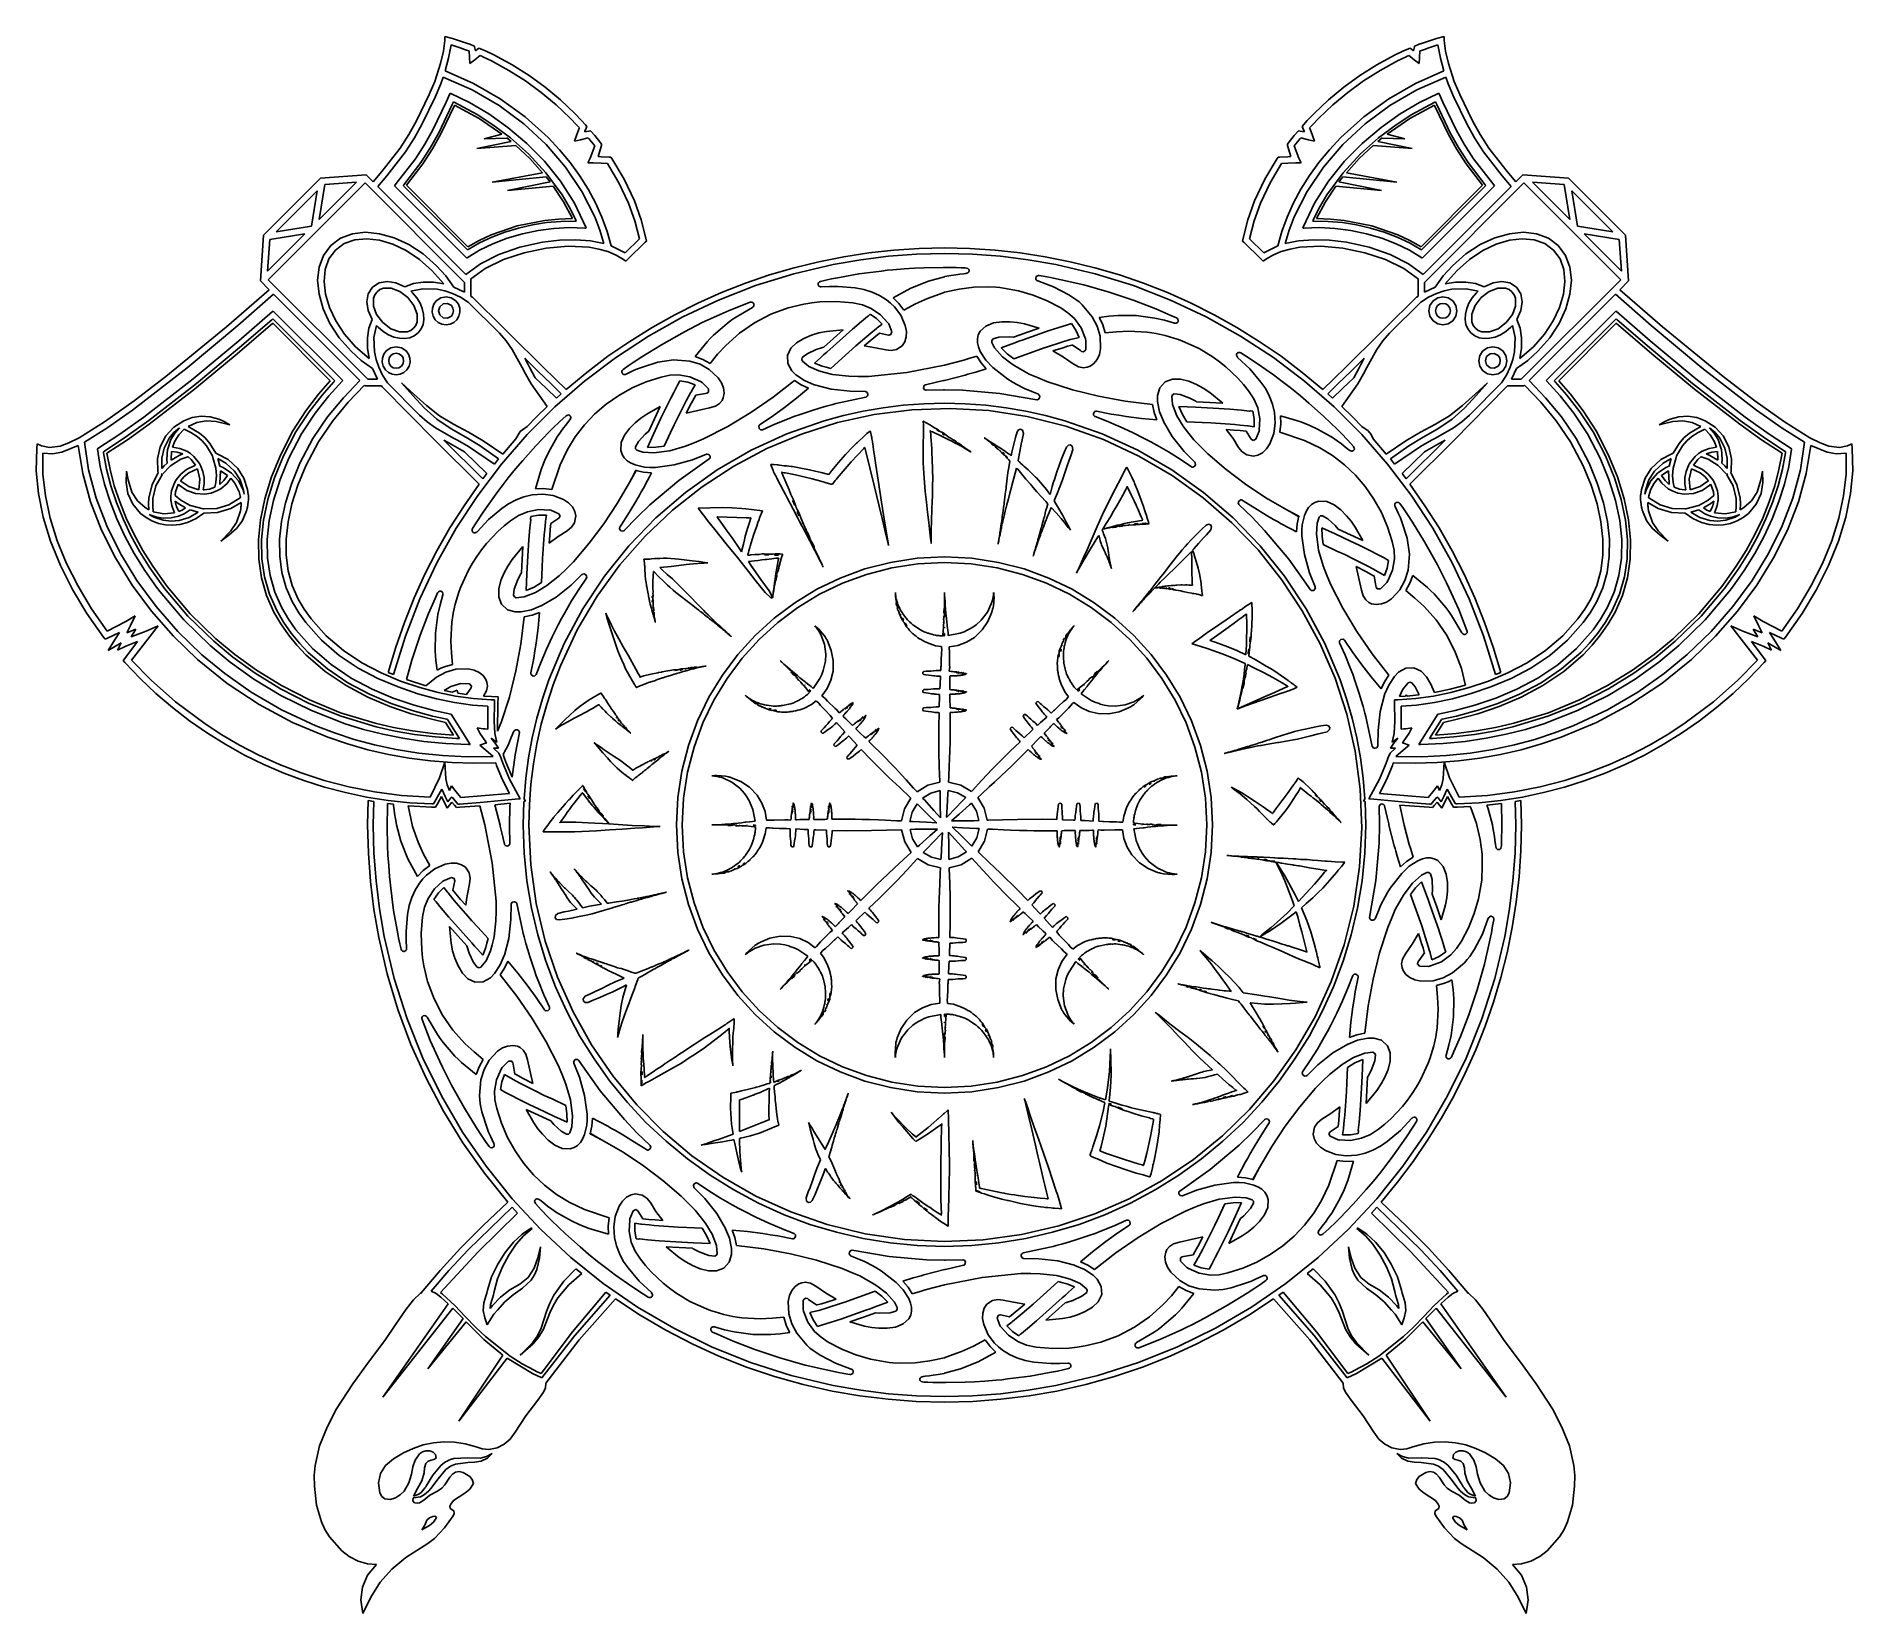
# Model space of a CAD drawing. Extents: x 0 to 285, y 0 to 248.
import ezdxf

# ---------------------------------------------------------------- set-up
doc = ezdxf.new("R2010")
doc.units = 0

msp = doc.modelspace()

# ---------------------------------------------------------------- linework, layer by layer
at = {"layer": 'Layer 1'}
for p, q in [((64.192676, 247.028278), (63.985779, 245.397204)), ((64.1949, 247.706), (64.192676, 247.028278)), ((65.402816, 247.355857), (64.1949, 247.706)), ((64.785618, 244.299191), (65.1713, 246.36)), ((65.1713, 246.36), (66.60318, 245.91574)), ((65.1713, 246.36), (65.1713, 246.36)), ((66.995425, 246.858415), (65.402816, 247.355857)), ((66.60318, 245.91574), (67.295863, 245.663021)), ((67.623225, 246.630286), (66.995425, 246.858415)), ((67.295863, 245.663021), (67.746343, 245.505107)), ((68.106742, 246.460521), (67.623225, 246.630286)), ((67.746343, 245.505107), (68.000842, 245.418597)), ((68.000842, 245.418597), (68.095056, 244.391877)), ((68.335314, 246.383638), (68.106742, 246.460521)), ((68.608626, 246.289573), (68.335314, 246.383638)), ((68.786991, 246.217282), (68.608626, 246.289573)), ((68.8735, 246.045), (68.786991, 246.217282)), ((69.03104, 245.437785), (68.8735, 246.045)), ((69.404933, 245.719688), (69.03104, 245.437785)), ((69.603437, 245.8339), (69.404933, 245.719688)), ((69.820604, 245.761611), (69.603437, 245.8339)), ((70.423961, 245.503259), (69.820604, 245.761611)), ((70.59654, 245.423416), (70.423961, 245.503259)), ((71.9865, 244.75873), (70.59654, 245.423416)), ((214.79729, 245.423078), (213.40733, 244.758392)), ((214.969869, 245.502921), (214.79729, 245.423078)), ((215.573375, 245.761273), (214.969869, 245.502921)), ((215.790542, 245.833561), (215.573375, 245.761273)), ((215.989043, 245.719349), (215.790542, 245.833561)), ((216.362939, 245.437446), (215.989043, 245.719349)), ((216.520554, 246.044951), (216.362939, 245.437446)), ((216.606914, 246.217233), (216.520554, 246.044951)), ((216.785417, 246.289524), (216.606914, 246.217233)), ((217.058729, 246.383589), (216.785417, 246.289524)), ((217.287301, 246.460472), (217.058729, 246.383589)), ((217.770818, 246.630237), (217.287301, 246.460472)), ((217.299049, 244.391618), (217.393412, 245.418338)), ((217.393412, 245.418338), (217.647762, 245.504848)), ((217.647762, 245.504848), (218.098392, 245.662762)), ((218.39848, 246.858366), (217.770818, 246.630237)), ((218.098392, 245.662762), (218.791075, 245.915481)), ((219.99109, 247.355808), (218.39848, 246.858366)), ((218.791075, 245.915481), (220.222955, 246.359741)), ((221.199, 247.706), (219.99109, 247.355808)), ((220.222955, 246.359741), (220.608751, 244.299158)), ((221.201643, 247.02812), (221.199, 247.706)), ((221.4086, 245.397048), (221.201643, 247.02812)), ((63.512973, 243.447001), (62.611626, 240.623328)), ((63.985779, 245.397204), (63.512973, 243.447001)), ((64.236448, 242.275804), (64.785618, 244.299191)), ((68.095056, 244.391877), (68.143793, 243.429734)), ((68.143793, 243.429734), (68.912617, 244.010279)), ((68.912617, 244.010279), (69.531976, 244.521349)), ((69.531976, 244.521349), (69.735661, 244.695706)), ((69.735661, 244.695706), (69.992381, 244.577788)), ((69.992381, 244.577788), (70.172958, 244.494093)), ((70.172958, 244.494093), (71.529598, 243.845406)), ((71.529598, 243.845406), (74.246617, 242.364288)), ((74.764216, 243.244731), (71.9865, 244.75873)), ((77.4336, 241.547), (74.764216, 243.244731)), ((210.629623, 243.244369), (207.96022, 241.546662)), ((213.40733, 244.758392), (210.629623, 243.244369)), ((211.147585, 242.364028), (213.864531, 243.845146)), ((213.864531, 243.845146), (215.221311, 244.493833)), ((215.221311, 244.493833), (215.401888, 244.577529)), ((215.401888, 244.577529), (215.658608, 244.695447)), ((215.658608, 244.695447), (215.862293, 244.52109)), ((215.862293, 244.52109), (216.481488, 244.01002)), ((216.481488, 244.01002), (217.250312, 243.429475)), ((217.250312, 243.429475), (217.299049, 244.391618)), ((220.608751, 244.299158), (221.158, 242.276)), ((221.881398, 243.446848), (221.4086, 245.397048)), ((222.782693, 240.62317), (221.881398, 243.446848)), ((62.611626, 240.623328), (61.727707, 238.581128)), ((62.66138, 238.16738), (63.555234, 240.23299)), ((63.555234, 240.23299), (63.931498, 241.29957)), ((63.931498, 241.29957), (68.468408, 239.303314)), ((68.679357, 240.31578), (64.236448, 242.275804)), ((72.8802, 237.906498), (68.679357, 240.31578)), ((74.246617, 242.364288), (76.857748, 240.703596)), ((76.857748, 240.703596), (79.321022, 238.907178)), ((79.948132, 239.713295), (77.4336, 241.547)), ((82.344472, 237.727622), (79.948132, 239.713295)), ((205.445768, 239.712949), (203.04951, 237.727272)), ((207.96022, 241.546662), (205.445768, 239.712949)), ((206.07321, 238.90696), (208.536531, 240.703336)), ((208.536531, 240.703336), (211.147585, 242.364028)), ((216.715092, 240.315976), (212.514248, 237.906695)), ((221.158, 242.276), (216.715092, 240.315976)), ((216.925801, 239.303034), (221.46274, 241.299298)), ((221.46274, 241.299298), (221.838857, 240.232718)), ((221.838857, 240.232718), (222.732857, 238.167108)), ((223.66677, 238.58097), (222.782693, 240.62317)), ((61.727707, 238.581128), (59.757335, 234.447618)), ((60.653844, 233.958213), (62.66138, 238.16738)), ((64.411167, 237.39166), (62.33917, 233.048294)), ((63.236216, 232.558899), (65.34534, 236.97792)), ((64.973935, 238.67555), (64.411167, 237.39166)), ((65.024597, 238.793762), (64.973935, 238.67555)), ((65.142515, 238.742212), (65.024597, 238.793762)), ((68.06534, 237.312249), (65.142515, 238.742212)), ((65.34534, 236.97792), (65.548585, 237.43744)), ((65.548585, 237.43744), (65.666943, 237.381591)), ((65.666943, 237.381591), (69.278133, 235.432927)), ((65.739561, 236.922643), (65.695269, 236.822652)), ((69.569462, 234.807001), (65.739561, 236.922643)), ((71.08497, 235.522754), (68.06534, 237.312249)), ((68.468408, 239.303314), (72.708061, 236.84255)), ((72.708061, 236.84255), (76.602225, 233.967714)), ((76.805118, 235.069819), (72.8802, 237.906498)), ((79.321022, 238.907178), (81.6686, 236.962)), ((81.6686, 236.962), (83.89005, 234.87327)), ((84.612432, 235.595352), (82.344472, 237.727622)), ((203.04951, 237.727272), (200.7814, 235.595002)), ((201.504081, 234.872986), (203.725671, 236.961716)), ((203.725671, 236.961716), (206.07321, 238.90696)), ((212.514248, 237.906695), (208.58933, 235.070016)), ((212.686132, 236.842265), (216.925801, 239.303034)), ((217.328758, 237.311729), (214.309141, 235.522292)), ((219.654858, 236.921991), (215.824863, 234.806382)), ((216.116123, 235.432374), (219.727287, 237.38102)), ((220.25163, 238.741691), (217.328758, 237.311729)), ((219.699, 236.822), (219.654858, 236.921991)), ((219.727287, 237.38102), (219.845501, 237.436869)), ((219.845501, 237.436869), (220.048743, 236.977349)), ((220.048743, 236.977349), (222.15794, 232.558328)), ((220.369545, 238.793242), (220.25163, 238.741691)), ((220.420063, 238.67503), (220.369545, 238.793242)), ((220.98298, 237.39114), (220.420063, 238.67503)), ((223.054951, 233.047766), (220.98298, 237.39114)), ((222.732857, 238.167108), (224.740374, 233.957941)), ((225.637011, 234.447467), (223.66677, 238.58097)), ((59.757335, 234.447618), (58.555533, 232.29186)), ((65.695269, 236.822652), (63.572346, 232.375461)), ((69.278133, 235.432927), (71.764286, 233.822928)), ((73.172721, 232.324943), (69.569462, 234.807001)), ((74.113966, 233.383016), (71.08497, 235.522754)), ((80.420248, 231.827604), (76.805118, 235.069819)), ((83.89005, 234.87327), (84.94981, 233.77781)), ((85.695012, 234.476342), (84.612432, 235.595352)), ((86.314207, 233.792693), (85.695012, 234.476342)), ((199.69882, 234.475992), (199.079625, 233.792343)), ((200.7814, 235.595002), (199.69882, 234.475992)), ((200.444311, 233.777526), (201.504081, 234.872986)), ((208.58933, 235.070016), (204.9742, 231.8278)), ((208.791958, 233.967429), (212.686132, 236.842265)), ((214.309141, 235.522292), (211.280193, 233.382653)), ((215.824863, 234.806382), (212.221548, 232.324291)), ((213.629969, 233.822382), (216.116123, 235.432374)), ((221.821966, 232.375271), (219.699, 236.822)), ((219.699, 236.822), (219.699, 236.822)), ((226.838796, 232.291708), (225.637011, 234.447467)), ((58.555533, 232.29186), (57.180677, 230.159908)), ((58.01747, 229.57461), (59.425732, 231.757288)), ((59.425732, 231.757288), (60.653844, 233.958213)), ((62.33917, 233.048294), (61.060923, 230.761514)), ((61.931495, 230.22696), (63.236216, 232.558899)), ((63.572346, 232.375461), (62.257778, 230.02663)), ((69.23745, 230.069237), (74.6012, 231.188)), ((70.356661, 231.603967), (73.172721, 232.324943)), ((73.920811, 231.730326), (70.356661, 231.603967)), ((71.764286, 233.822928), (74.496157, 231.770911)), ((74.6012, 231.188), (73.918886, 231.742919)), ((73.918886, 231.742919), (73.920811, 231.730326)), ((77.064886, 230.902324), (74.113966, 233.383016)), ((74.496157, 231.770911), (77.317757, 229.263198)), ((76.602225, 233.967714), (80.102673, 230.729244)), ((82.222131, 229.905581), (80.420248, 231.827604)), ((84.903887, 232.141647), (84.583619, 231.242019)), ((84.583619, 231.242019), (85.509615, 231.475185)), ((85.254082, 233.137566), (84.903887, 232.141647)), ((84.94981, 233.77781), (85.332444, 233.362139)), ((85.332444, 233.362139), (85.254082, 233.137566)), ((85.509615, 231.475185), (86.730695, 231.770717)), ((86.825573, 232.837369), (86.179107, 232.690122)), ((86.179107, 232.690122), (86.217919, 232.800778)), ((86.217919, 232.800778), (86.39435, 233.303698)), ((86.490045, 233.570491), (86.314207, 233.792693)), ((86.39435, 233.303698), (86.490045, 233.570491)), ((86.730695, 231.770717), (86.866241, 231.604804)), ((87.074738, 232.881661), (86.825573, 232.837369)), ((86.866241, 231.604804), (86.980453, 231.464667)), ((86.980453, 231.464667), (87.744834, 230.507562)), ((87.260796, 232.710268), (87.074738, 232.881661)), ((87.658836, 232.248835), (87.260796, 232.710268)), ((87.769642, 232.112846), (87.658836, 232.248835)), ((88.698152, 230.943906), (87.769642, 232.112846)), ((197.624339, 232.112496), (196.695673, 230.943556)), ((197.735142, 232.248484), (197.624339, 232.112496)), ((197.649273, 230.507278), (198.413812, 231.464383)), ((198.133036, 232.709918), (197.735142, 232.248484)), ((198.319096, 232.881311), (198.133036, 232.709918)), ((198.568259, 232.837019), (198.319096, 232.881311)), ((198.413812, 231.464383), (198.528024, 231.60452)), ((198.528024, 231.60452), (198.663567, 231.770433)), ((199.214725, 232.689772), (198.568259, 232.837019)), ((198.663567, 231.770433), (199.884507, 231.474901)), ((199.079625, 233.792343), (198.903936, 233.570141)), ((198.903936, 233.570141), (198.999482, 233.303348)), ((198.999482, 233.303348), (199.17606, 232.800428)), ((199.17606, 232.800428), (199.214725, 232.689772)), ((199.884507, 231.474901), (200.810652, 231.241735)), ((200.061677, 233.361855), (200.444311, 233.777526)), ((200.140188, 233.137282), (200.061677, 233.361855)), ((200.490234, 232.141363), (200.140188, 233.137282)), ((200.810652, 231.241735), (200.490234, 232.141363)), ((204.9742, 231.8278), (203.172268, 229.90577)), ((205.291502, 230.72896), (208.791958, 233.967429)), ((208.076482, 229.262659), (210.898092, 231.77037)), ((211.280193, 233.382653), (208.329329, 230.902086)), ((211.475386, 231.742267), (210.793222, 231.187348)), ((210.793222, 231.187348), (216.156932, 230.068778)), ((210.898092, 231.77037), (213.629969, 233.822382)), ((211.473608, 231.729674), (211.475386, 231.742267)), ((215.037608, 231.603315), (211.473608, 231.729674)), ((212.221548, 232.324291), (215.037608, 231.603315)), ((223.136605, 230.026509), (221.821966, 232.375271)), ((222.15794, 232.558328), (223.46271, 230.226389)), ((224.333155, 230.760988), (223.054951, 233.047766)), ((224.740374, 233.957941), (225.968441, 231.757016)), ((225.968441, 231.757016), (227.376617, 229.574338)), ((228.21365, 230.15975), (226.838796, 232.291708)), ((57.180677, 230.159908), (54.322987, 226.454878)), ((55.1072, 225.8007), (58.01747, 229.57461)), ((59.585347, 228.47683), (56.577147, 224.57552)), ((61.060923, 230.761514), (59.585347, 228.47683)), ((60.42204, 227.89156), (61.931495, 230.22696)), ((62.257778, 230.02663), (60.735829, 227.672302)), ((75.33695, 230.56253), (69.23745, 230.069237)), ((77.532512, 228.509286), (75.33695, 230.56253)), ((79.850292, 228.089968), (77.064886, 230.902324)), ((77.317757, 229.263198), (80.073098, 226.28611)), ((79.56445, 226.29399), (77.532512, 228.509286)), ((80.102673, 230.729244), (83.161174, 227.177577)), ((83.872022, 227.909365), (82.222131, 229.905581)), ((87.026523, 228.562832), (86.639741, 227.815635)), ((87.744834, 230.507562), (87.026523, 228.562832)), ((88.26322, 228.812974), (88.795773, 230.541864)), ((88.781696, 228.790312), (88.26322, 228.812974)), ((88.836215, 230.764512), (88.698152, 230.943906)), ((90.025146, 228.740833), (88.781696, 228.790312)), ((88.795773, 230.541864), (88.836215, 230.764512)), ((90.2909, 228.734316), (90.025146, 228.740833)), ((90.438, 228.513), (90.2909, 228.734316)), ((92.377137, 225.279495), (90.438, 228.513)), ((194.955821, 228.512649), (193.016635, 225.279322)), ((195.102921, 228.733965), (194.955821, 228.512649)), ((195.368675, 228.740482), (195.102921, 228.733965)), ((196.612125, 228.789961), (195.368675, 228.740482)), ((196.695673, 230.943556), (196.55776, 230.764162)), ((196.55776, 230.764162), (196.598053, 230.541514)), ((196.598053, 230.541514), (197.13075, 228.812624)), ((197.13075, 228.812624), (196.612125, 228.789961)), ((198.367584, 228.562548), (197.649273, 230.507278)), ((198.75451, 227.815351), (198.367584, 228.562548)), ((203.172268, 229.90577), (201.522339, 227.909553)), ((202.232989, 227.177297), (205.291502, 230.72896)), ((205.321133, 226.285567), (208.076482, 229.262659)), ((208.329329, 230.902086), (205.543963, 228.089865)), ((207.861841, 228.508855), (205.829932, 226.293531)), ((210.057432, 230.562071), (207.861841, 228.508855)), ((216.156932, 230.068778), (210.057432, 230.562071)), ((224.65873, 227.67217), (223.136605, 230.026509)), ((223.46271, 230.226389), (224.972183, 227.890989)), ((225.80865, 228.47631), (224.333155, 230.760988)), ((228.817, 224.575), (225.80865, 228.47631)), ((227.376617, 229.574338), (230.286887, 225.800428)), ((231.07134, 226.45472), (228.21365, 230.15975)), ((51.8617, 225.931), (44.68926, 225.419049)), ((52.945327, 224.847158), (51.8617, 225.931)), ((54.322987, 226.454878), (52.945327, 224.847158)), ((53.6688, 224.124), (55.1072, 225.801)), ((55.1072, 225.801), (55.1072, 225.8007)), ((57.73589, 224.3723), (60.42204, 227.89156)), ((60.735829, 227.672302), (58.178409, 224.308132)), ((71.6297, 224.787), (79.56445, 226.29399)), ((80.108985, 225.633235), (71.6297, 224.787)), ((82.382742, 224.955238), (79.850292, 228.089968)), ((80.073098, 226.28611), (82.60619, 222.825967)), ((80.73545, 224.83182), (80.108985, 225.633235)), ((83.161174, 227.177577), (85.729498, 223.363151)), ((85.365823, 225.846234), (83.872022, 227.909365)), ((86.699432, 223.723467), (85.365823, 225.846234)), ((86.639741, 227.815635), (87.481005, 227.817413)), ((87.481005, 227.817413), (88.736895, 227.769861)), ((88.736895, 227.769861), (89.732368, 227.728234)), ((89.732368, 227.728234), (91.537461, 224.684543)), ((193.856757, 224.684239), (195.66188, 227.72795)), ((195.66188, 227.72795), (196.657206, 227.769578)), ((196.657206, 227.769578), (197.913096, 227.817129)), ((197.913096, 227.817129), (198.75451, 227.815351)), ((200.028512, 225.846425), (198.694885, 223.723664)), ((199.664642, 223.362875), (202.232989, 227.177297)), ((201.522339, 227.909553), (200.028512, 225.846425)), ((202.788037, 222.825415), (205.321133, 226.285567)), ((205.543963, 228.089865), (203.01151, 224.955261)), ((205.285, 225.633), (204.658385, 224.831585)), ((213.764532, 224.786541), (205.285, 225.633)), ((205.829932, 226.293531), (213.764532, 224.786541)), ((227.216, 224.308), (224.65873, 227.67217)), ((224.972183, 227.890989), (227.658183, 224.371729)), ((230.286887, 225.800428), (231.725287, 224.123528)), ((232.449, 224.847), (231.07134, 226.45472)), ((233.53255, 225.930951), (232.449, 224.847)), ((240.705, 225.419), (233.53255, 225.930951)), ((44.68926, 225.419049), (35.7294, 216.459)), ((36.4628, 209.481), (51.665, 224.683)), ((37.703936, 216.988839), (44.15866, 223.443563)), ((44.15866, 223.443563), (43.258586, 217.888913)), ((50.33548, 224.797676), (44.4607, 218.923)), ((44.4607, 218.923), (45.355, 224.442)), ((45.355, 224.442), (50.33548, 224.797676)), ((51.665, 224.683), (67.2814, 209.067)), ((67.495438, 210.297212), (53.6688, 224.124)), ((56.577147, 224.57552), (56.280283, 224.22044)), ((56.280283, 224.22044), (67.640083, 212.86064)), ((57.6622, 224.283), (57.73589, 224.3723)), ((67.76708, 214.178071), (57.6622, 224.283)), ((58.178409, 224.308132), (67.820729, 214.665812)), ((74.0243, 223.51), (80.73545, 224.83182)), ((81.22176, 224.17376), (74.0243, 223.51)), ((82.850453, 221.695535), (81.22176, 224.17376)), ((84.574797, 221.507423), (82.382742, 224.955238)), ((82.60619, 222.825967), (83.740646, 220.910476)), ((85.729498, 223.363151), (87.759416, 219.336403)), ((87.868749, 221.548342), (86.699432, 223.723467)), ((91.537461, 224.684543), (93.046468, 221.483714)), ((93.990774, 221.871859), (92.377137, 225.279495)), ((193.016635, 225.279322), (191.402931, 221.871859)), ((192.34763, 221.48343), (193.856757, 224.684239)), ((198.694885, 223.723664), (197.525557, 221.548544)), ((197.634684, 219.336129), (199.664642, 223.362875)), ((203.01151, 224.955261), (200.819384, 221.507548)), ((201.653581, 220.909915), (202.788037, 222.825415)), ((204.172205, 224.174302), (202.543672, 221.695822)), ((211.369535, 223.509765), (204.172205, 224.174302)), ((204.658385, 224.831585), (211.369535, 223.509765)), ((217.5738, 214.66522), (227.216, 224.308)), ((227.731806, 224.282265), (217.627, 214.1775)), ((217.754066, 212.860862), (229.113866, 224.220662)), ((231.725287, 224.123528), (217.898687, 210.296928)), ((218.113, 209.067), (233.7293, 224.6835)), ((227.658183, 224.371729), (227.731806, 224.282265)), ((229.113866, 224.220662), (228.817, 224.575)), ((233.7293, 224.6835), (248.9315, 209.4813)), ((240.933443, 218.92275), (235.059, 224.798)), ((235.059, 224.798), (240.039, 224.442)), ((240.039, 224.442), (240.933443, 218.92275)), ((249.665, 216.459), (240.705, 225.419)), ((242.13567, 217.888884), (241.23545, 223.443534)), ((241.23545, 223.443534), (247.69017, 216.98881)), ((84.2424, 219.077), (82.850453, 221.695535)), ((83.740646, 220.910476), (84.761043, 218.869091)), ((86.339015, 217.755812), (84.574797, 221.507423)), ((88.869675, 219.328138), (87.868749, 221.548342)), ((93.046468, 221.483714), (94.037066, 218.728507)), ((95.054708, 218.891289), (93.990774, 221.871859)), ((191.402931, 221.871859), (190.338895, 218.89132)), ((191.357107, 218.72822), (192.34763, 221.48343)), ((197.525557, 221.548544), (196.524626, 219.328343)), ((200.819384, 221.507548), (199.055, 217.756)), ((200.633187, 218.86852), (201.653581, 220.909915)), ((202.543672, 221.695822), (201.152, 219.077)), ((43.258586, 217.888913), (37.703936, 216.988839)), ((51.726883, 216.928373), (49.67137, 216.701707)), ((53.932152, 216.712433), (51.726883, 216.928373)), ((71.4605, 216.536671), (75.553279, 217.933477)), ((73.606967, 216.943124), (71.558, 216.162788)), ((75.747833, 217.590124), (73.606967, 216.943124)), ((75.553279, 217.933477), (79.8852, 218.799247)), ((77.951182, 218.095983), (75.747833, 217.590124)), ((76.394764, 216.705187), (78.852095, 217.224956)), ((80.187595, 218.452896), (77.951182, 218.095983)), ((78.852095, 217.224956), (81.336611, 217.551845)), ((79.8852, 218.799247), (82.074007, 219.015187)), ((82.427654, 218.653058), (80.187595, 218.452896)), ((81.336611, 217.551845), (83.803788, 217.674621)), ((82.074007, 219.015187), (84.2424, 219.077)), ((84.64194, 218.688664), (82.427654, 218.653058)), ((83.803788, 217.674621), (86.2091, 217.58205)), ((84.2424, 219.077), (84.2424, 219.077)), ((84.845185, 218.684219), (84.64194, 218.688664)), ((84.761043, 218.869091), (84.845185, 218.684219)), ((86.2091, 217.58205), (86.413677, 217.56442)), ((86.413677, 217.56442), (86.339015, 217.755812)), ((87.759416, 219.336403), (88.557401, 217.25917)), ((88.557401, 217.25917), (89.202698, 215.14777)), ((89.698108, 217.070132), (88.869675, 219.328138)), ((90.349948, 214.781604), (89.698108, 217.070132)), ((94.037066, 218.728507), (94.762918, 215.892034)), ((95.817884, 215.819919), (95.054708, 218.891289)), ((190.338895, 218.89132), (189.575821, 215.819919)), ((190.63133, 215.89175), (191.357107, 218.72822)), ((195.696191, 217.070336), (195.04435, 214.7818)), ((196.524626, 219.328343), (195.696191, 217.070336)), ((196.19134, 215.147498), (196.836671, 217.258897)), ((196.836671, 217.258897), (197.634684, 219.336129)), ((199.055, 217.756), (198.980493, 217.564608)), ((198.980493, 217.564608), (199.184921, 217.582238)), ((199.184921, 217.582238), (201.590275, 217.674804)), ((200.549045, 218.683648), (200.633187, 218.86852)), ((200.752287, 218.688093), (200.549045, 218.683648)), ((202.966558, 218.652486), (200.752287, 218.688093)), ((201.152, 219.077), (203.320387, 219.014952)), ((201.590275, 217.674804), (204.057485, 217.552025)), ((205.206607, 218.452323), (202.966558, 218.652486)), ((203.320387, 219.014952), (205.509193, 218.798875)), ((204.057485, 217.552025), (206.542024, 217.225135)), ((207.443017, 218.095411), (205.206607, 218.452323)), ((205.509193, 218.798875), (209.84113, 217.93302)), ((206.542024, 217.225135), (208.999366, 216.705367)), ((209.646367, 217.589552), (207.443017, 218.095411)), ((211.787238, 216.942553), (209.646367, 217.589552)), ((209.84113, 217.93302), (213.933952, 216.53621)), ((213.836211, 216.162217), (211.787238, 216.942553)), ((233.666989, 216.928408), (231.461743, 216.712468)), ((235.722473, 216.701742), (233.666989, 216.928408)), ((247.69017, 216.98881), (242.13567, 217.888884)), ((35.7294, 216.459), (35.215369, 209.28448)), ((42.22475, 216.687297), (36.34849, 210.811037)), ((36.34849, 210.811037), (36.7055, 215.793)), ((36.7055, 215.793), (42.22475, 216.687297)), ((46.27909, 214.868879), (45.128132, 213.314684)), ((45.980934, 212.751963), (47.001242, 214.146091)), ((47.832982, 216.019515), (46.27909, 214.868879)), ((47.001242, 214.146091), (48.39505, 215.166077)), ((49.67137, 216.701707), (47.832982, 216.019515)), ((48.39505, 215.166077), (50.055795, 215.754957)), ((50.055795, 215.754957), (51.921967, 215.925647)), ((51.921967, 215.925647), (53.932053, 215.691058)), ((53.932053, 215.691058), (56.024545, 215.064106)), ((56.219807, 216.066806), (53.932152, 216.712433)), ((56.024545, 215.064106), (58.137931, 214.057705)), ((58.522478, 215.004412), (56.219807, 216.066806)), ((58.137931, 214.057705), (60.2107, 212.684768)), ((60.772796, 213.53817), (58.522478, 215.004412)), ((67.7278, 212.922), (69.631136, 214.100946)), ((67.85344, 214.233324), (67.76708, 214.178071)), ((67.820729, 214.665812), (69.570622, 215.656937)), ((69.630352, 215.25692), (67.85344, 214.233324)), ((69.570622, 215.656937), (71.4605, 216.536671)), ((71.558, 216.162788), (69.630352, 215.25692)), ((69.631136, 214.100946), (71.739759, 215.131949)), ((71.739759, 215.131949), (74.009143, 216.003774)), ((75.986333, 214.584583), (72.684095, 213.427153)), ((74.009143, 216.003774), (76.394764, 216.705187)), ((79.559938, 215.381972), (75.986333, 214.584583)), ((76.674829, 213.730465), (80.1123, 214.443479)), ((82.21513, 215.696162), (79.559938, 215.381972)), ((80.1123, 214.443479), (83.566824, 214.740179)), ((84.729014, 215.758553), (82.21513, 215.696162)), ((83.566824, 214.740179), (86.863289, 214.572293)), ((87.06905, 215.574103), (84.729014, 215.758553)), ((86.863289, 214.572293), (88.397525, 214.299045)), ((89.202698, 215.14777), (87.06905, 215.574103)), ((88.397525, 214.299045), (89.826579, 213.891547)), ((92.527248, 213.718284), (90.349948, 214.781604)), ((94.762918, 215.892034), (92.527248, 213.718284)), ((92.929233, 212.692477), (95.677453, 215.362177)), ((95.677453, 215.362177), (95.869138, 215.553865)), ((95.869138, 215.553865), (95.817884, 215.819919)), ((134.753783, 214.14333), (130.797482, 213.708871)), ((138.722277, 214.404005), (134.753783, 214.14333)), ((142.696866, 214.490897), (138.722277, 214.404005)), ((146.671456, 214.404005), (142.696866, 214.490897)), ((150.63995, 214.14333), (146.671456, 214.404005)), ((154.596251, 213.708871), (150.63995, 214.14333)), ((189.575821, 215.819919), (189.524563, 215.553865)), ((189.524563, 215.553865), (189.716251, 215.362177)), ((189.716251, 215.362177), (192.464471, 212.692477)), ((192.867, 213.718), (190.63133, 215.89175)), ((195.04435, 214.7818), (192.867, 213.718)), ((195.567118, 213.891547), (196.996166, 214.299045)), ((198.324992, 215.573832), (196.19134, 215.147498)), ((196.996166, 214.299045), (198.530395, 214.572293)), ((200.665027, 215.758284), (198.324992, 215.573832)), ((198.530395, 214.572293), (201.826841, 214.740179)), ((203.178909, 215.695893), (200.665027, 215.758284)), ((201.826841, 214.740179), (205.281345, 214.443479)), ((205.8341, 215.3817), (203.178909, 215.695893)), ((205.281345, 214.443479), (208.718796, 213.730466)), ((209.407636, 214.584515), (205.834, 215.382)), ((205.834, 215.382), (205.8341, 215.3817)), ((208.999366, 216.705367), (211.384984, 216.003954)), ((212.709836, 213.427116), (209.407636, 214.584515)), ((211.384984, 216.003954), (213.654351, 215.132131)), ((213.654351, 215.132131), (215.762939, 214.101131)), ((215.763867, 215.256349), (213.836211, 216.162217)), ((213.933952, 216.53621), (215.823864, 215.656439)), ((215.762939, 214.101131), (217.666221, 212.922188)), ((217.540787, 214.232753), (215.763867, 215.256349)), ((215.823864, 215.656439), (217.5738, 214.66522)), ((217.627, 214.1775), (217.540787, 214.232753)), ((226.871415, 215.004444), (224.621062, 213.538201)), ((225.183423, 212.68498), (227.25616, 214.057917)), ((229.174097, 216.06684), (226.871415, 215.004444)), ((227.25616, 214.057917), (229.369527, 215.064318)), ((231.461743, 216.712468), (229.174097, 216.06684)), ((229.369527, 215.064318), (231.462007, 215.69127)), ((231.462007, 215.69127), (233.472084, 215.925858)), ((233.472084, 215.925858), (235.338242, 215.755169)), ((235.338242, 215.755169), (236.998964, 215.166289)), ((237.560831, 216.019549), (235.722473, 216.701742)), ((236.998964, 215.166289), (238.392733, 214.146302)), ((239.114699, 214.86891), (237.560831, 216.019549)), ((238.392733, 214.146302), (239.413042, 212.752167)), ((240.265657, 213.31472), (239.114699, 214.86891)), ((249.04576, 210.8105), (243.16951, 216.68676)), ((243.16951, 216.68676), (248.68876, 215.792463)), ((248.68876, 215.792463), (249.04576, 210.8105)), ((250.178834, 209.284268), (249.665, 216.459)), ((44.445637, 211.476008), (44.218694, 209.420228)), ((45.128132, 213.314684), (44.445637, 211.476008)), ((45.391751, 211.090916), (45.980934, 212.751963)), ((60.2107, 212.684768), (62.181342, 210.958211)), ((62.90339, 211.680999), (60.772796, 213.53817)), ((64.346886, 210.080101), (62.90339, 211.680999)), ((69.803654, 211.975943), (67.495438, 210.297212)), ((67.640083, 212.86064), (67.7278, 212.922)), ((68.215882, 209.576286), (70.551506, 211.248595)), ((72.684095, 213.427153), (69.803654, 211.975943)), ((70.551506, 211.248595), (73.429527, 212.649413)), ((73.429527, 212.649413), (76.674829, 213.730465)), ((89.826579, 213.891547), (91.128561, 213.343765)), ((91.128561, 213.343765), (92.281582, 212.649666)), ((92.281582, 212.649666), (92.622887, 212.4045)), ((92.622887, 212.4045), (92.929233, 212.692477)), ((119.062696, 211.362793), (115.216127, 210.2332)), ((119.020532, 210.422098), (125.199684, 211.876293)), ((122.945842, 212.318602), (119.062696, 211.362793)), ((126.85947, 213.100628), (122.945842, 212.318602)), ((125.199684, 211.876293), (129.54633, 212.628146)), ((130.797482, 213.708871), (126.85947, 213.100628)), ((129.54633, 212.628146), (133.916712, 213.165185)), ((133.916712, 213.165185), (138.302917, 213.487407)), ((136.343727, 211.172322), (134.595277, 211.038267)), ((137.978847, 211.294242), (136.343727, 211.172322)), ((139.445687, 211.344311), (137.978847, 211.294242)), ((138.302917, 213.487407), (142.697034, 213.594815)), ((142.475057, 211.41912), (139.445687, 211.344311)), ((142.697112, 211.424157), (142.475057, 211.41912)), ((142.697034, 213.594815), (147.091151, 213.487407)), ((142.992347, 211.417342), (142.697112, 211.424157)), ((143.663849, 211.401789), (142.992347, 211.417342)), ((144.511926, 211.381186), (143.663849, 211.401789)), ((145.334524, 211.360446), (144.511926, 211.381186)), ((145.930918, 211.344743), (145.334524, 211.360446)), ((146.347032, 211.264454), (145.930918, 211.344743)), ((146.424064, 211.212756), (146.347032, 211.264454)), ((146.475615, 211.148909), (146.424064, 211.212756)), ((147.091151, 213.487407), (151.477356, 213.165185)), ((151.477356, 213.165185), (155.847738, 212.628146)), ((158.534263, 213.100628), (154.596251, 213.708871)), ((155.847738, 212.628146), (160.194384, 211.876293)), ((162.447891, 212.318602), (158.534263, 213.100628)), ((160.194384, 211.876293), (166.373487, 210.422947)), ((166.331037, 211.362793), (162.447891, 212.318602)), ((170.177606, 210.2332), (166.331037, 211.362793)), ((192.464471, 212.692477), (192.770815, 212.4045)), ((192.770815, 212.4045), (193.11212, 212.649666)), ((192.867, 213.718), (192.867, 213.718)), ((193.11212, 212.649666), (194.26514, 213.343765)), ((194.26514, 213.343765), (195.567118, 213.891547)), ((208.718796, 213.730466), (211.964083, 212.649413)), ((211.964083, 212.649413), (214.842095, 211.248596)), ((215.59029, 211.975891), (212.709836, 213.427116)), ((214.842095, 211.248596), (217.17772, 209.576286)), ((217.898687, 210.296928), (215.59029, 211.975891)), ((217.666221, 212.922188), (217.754066, 212.860862)), ((222.490399, 211.68103), (221.046937, 210.080104)), ((224.621062, 213.538201), (222.490399, 211.68103)), ((223.212833, 210.958422), (225.183423, 212.68498)), ((239.413042, 212.752167), (240.002227, 211.091119)), ((240.948151, 211.476043), (240.265657, 213.31472)), ((241.175092, 209.42026), (240.948151, 211.476043)), ((35.215369, 209.28448), (36.581779, 207.91807)), ((52.0792, 193.8644), (36.4628, 209.481)), ((44.218694, 209.420228), (44.434392, 207.214722)), ((45.220787, 209.22447), (45.391751, 211.090916)), ((45.455135, 207.214142), (45.220787, 209.22447)), ((52.83291, 208.313401), (52.160911, 207.267869)), ((53.879368, 208.985675), (52.83291, 208.313401)), ((55.144706, 209.210733), (53.879368, 208.985675)), ((56.521339, 209.004049), (55.144706, 209.210733)), ((57.90168, 208.3811), (56.521339, 209.004049)), ((57.9018, 208.382), (57.90168, 208.3811)), ((59.289521, 208.876762), (57.9018, 208.382)), ((60.801494, 209.112099), (59.289521, 208.876762)), ((62.395283, 209.093334), (60.801494, 209.112099)), ((62.181342, 210.958211), (64.028452, 208.825791)), ((64.028452, 208.825791), (62.395283, 209.093334)), ((65.61131, 208.334309), (64.346886, 210.080101)), ((67.28125, 207.54667), (65.61131, 208.334309)), ((67.2814, 209.067), (67.28125, 207.54667)), ((68.302242, 209.490073), (68.215882, 209.576286)), ((68.302095, 206.905693), (68.302242, 209.490073)), ((107.193631, 206.286419), (113.013051, 208.553712)), ((111.412232, 208.929823), (107.657106, 207.452663)), ((115.216127, 210.2332), (111.412232, 208.929823)), ((113.013051, 208.553712), (119.020532, 210.422098)), ((122.854915, 208.816525), (122.846914, 208.756826)), ((122.846914, 208.756826), (122.856397, 208.723053)), ((122.864841, 208.887481), (122.854915, 208.816525)), ((122.856397, 208.723053), (122.85684, 208.687493)), ((122.85684, 208.687493), (122.879801, 208.639645)), ((122.902467, 208.9774), (122.864841, 208.887481)), ((122.879801, 208.639645), (122.917427, 208.559948)), ((123.01268, 209.113242), (122.902467, 208.9774)), ((122.917427, 208.559948), (122.971202, 208.494755)), ((122.971202, 208.494755), (123.112375, 208.397724)), ((123.057714, 209.152795), (123.01268, 209.113242)), ((123.22081, 209.224048), (123.057714, 209.152795)), ((123.112375, 208.397724), (123.19385, 208.369431)), ((123.19385, 208.369431), (123.287324, 208.359062)), ((124.035114, 209.411144), (123.22081, 209.224048)), ((123.287324, 208.359062), (123.342431, 208.352839)), ((123.342431, 208.352839), (124.652541, 208.428241)), ((124.96985, 209.624902), (124.035114, 209.411144)), ((124.652541, 208.428241), (125.313079, 208.446303)), ((126.19242, 209.85007), (124.96985, 209.624902)), ((125.313079, 208.446303), (125.981615, 208.422749)), ((125.981615, 208.422749), (128.663315, 208.197731)), ((129.2572, 210.39521), (126.19242, 209.85007)), ((132.79424, 210.852506), (129.2572, 210.39521)), ((133.696538, 210.965237), (132.79424, 210.852506)), ((134.595277, 211.038267), (133.696538, 210.965237)), ((137.403759, 208.141011), (140.173496, 209.24951)), ((140.173496, 209.24951), (142.697126, 209.955525)), ((142.697126, 209.955525), (142.752086, 209.967229)), ((142.752086, 209.967229), (143.680009, 210.1284)), ((143.680009, 210.1284), (144.480091, 210.255945)), ((144.480091, 210.255945), (145.09989, 210.333274)), ((147.286859, 208.309329), (144.975234, 208.003597)), ((145.09989, 210.333274), (145.733761, 210.411785)), ((145.733761, 210.411785), (146.062919, 210.448375)), ((146.062919, 210.448375), (146.357415, 210.545996)), ((146.357415, 210.545996), (146.435026, 210.606287)), ((146.435026, 210.606287), (146.479764, 210.663764)), ((146.520649, 211.081656), (146.475615, 211.148909)), ((146.479764, 210.663764), (146.52924, 210.749091)), ((146.546128, 210.998846), (146.520649, 211.081656)), ((146.52924, 210.749091), (146.548203, 210.82064)), ((146.562424, 210.945814), (146.546128, 210.998846)), ((146.548203, 210.82064), (146.565238, 210.886708)), ((146.55946, 210.921074), (146.562424, 210.945814)), ((146.565238, 210.886708), (146.55946, 210.921074)), ((149.618819, 208.342067), (147.286859, 208.309329)), ((150.788199, 208.291701), (149.618819, 208.342067)), ((157.045291, 209.82179), (157.032402, 209.788756)), ((157.032402, 209.788756), (157.03492, 209.735723)), ((157.03492, 209.735723), (157.039218, 209.647583)), ((157.039218, 209.647583), (157.063808, 209.566258)), ((157.049734, 209.856602), (157.045291, 209.82179)), ((157.079954, 209.908452), (157.049734, 209.856602)), ((157.063808, 209.566258), (157.101434, 209.490114)), ((157.115796, 209.970075), (157.079954, 209.908452)), ((157.101434, 209.490114), (157.156837, 209.421675)), ((157.18557, 210.038071), (157.115796, 209.970075)), ((157.156837, 209.421675), (157.220831, 209.363755)), ((157.237417, 210.079103), (157.18557, 210.038071)), ((157.220831, 209.363755), (157.303194, 209.317389)), ((157.338735, 210.119988), (157.237417, 210.079103)), ((157.303194, 209.317389), (157.351931, 209.290132)), ((157.39532, 210.138951), (157.338735, 210.119988)), ((157.351931, 209.290132), (159.817801, 208.349023)), ((157.572936, 210.140729), (157.39532, 210.138951)), ((158.530191, 209.969928), (157.572936, 210.140729)), ((159.628321, 209.772463), (158.530191, 209.969928)), ((160.303523, 209.650261), (159.628321, 209.772463)), ((159.817801, 208.349023), (162.206201, 207.100683)), ((161.045832, 209.482274), (160.303523, 209.650261)), ((164.576952, 208.665453), (161.045832, 209.482274)), ((168.574252, 207.530883), (164.576952, 208.665453)), ((166.373487, 210.422947), (172.380938, 208.555338)), ((173.981501, 208.929823), (170.177606, 210.2332)), ((172.380938, 208.555338), (178.200341, 206.288753)), ((177.736627, 207.452663), (173.981501, 208.929823)), ((217.17772, 209.576286), (217.091507, 209.490073)), ((217.091507, 209.490073), (217.091654, 206.905693)), ((218.112539, 207.546701), (218.113, 209.067)), ((219.782479, 208.33434), (218.112539, 207.546701)), ((221.046937, 210.080104), (219.782479, 208.33434)), ((221.365723, 208.826002), (223.212833, 210.958422)), ((222.998926, 209.093115), (221.365723, 208.826002)), ((224.592729, 209.11172), (222.998926, 209.093115)), ((226.10468, 208.87629), (224.592729, 209.11172)), ((227.492323, 208.381299), (226.10468, 208.87629)), ((228.872752, 209.004251), (227.492323, 208.381299)), ((230.249432, 209.210932), (228.872752, 209.004251)), ((231.514787, 208.985872), (230.249432, 209.210932)), ((232.561243, 208.3136), (231.514787, 208.985872)), ((233.23322, 207.268069), (232.561243, 208.3136)), ((248.9315, 209.4813), (233.31496, 193.864577)), ((240.173196, 209.224676), (239.938859, 207.214354)), ((240.002227, 211.091119), (240.173196, 209.224676)), ((240.959393, 207.214749), (241.175092, 209.42026)), ((248.812424, 207.917858), (250.178834, 209.284268)), ((36.581779, 207.91807), (29.89031, 202.083784)), ((31.695153, 202.270281), (37.3047, 207.195)), ((37.3047, 207.195), (50.8368, 193.6631)), ((44.434392, 207.214722), (45.079817, 204.926866)), ((46.081887, 205.121451), (45.455135, 207.214142)), ((52.160911, 207.267869), (51.93554, 206.003758)), ((51.93554, 206.003758), (52.141301, 204.628351)), ((53.00042, 205.356131), (53.013038, 206.598246)), ((53.013038, 206.598246), (53.216013, 207.135685)), ((53.216013, 207.135685), (53.554916, 207.591239)), ((53.554916, 207.591239), (54.010481, 207.930179)), ((54.010481, 207.930179), (54.547953, 208.133239)), ((54.547953, 208.133239), (55.790168, 208.14607)), ((55.790168, 208.14607), (57.124653, 207.658425)), ((57.124653, 207.658425), (58.3945, 206.699)), ((58.3945, 206.699), (58.39438, 206.69887)), ((58.39438, 206.69887), (59.353512, 205.429064)), ((58.849916, 207.667982), (60.759547, 208.077597)), ((59.116413, 207.421038), (58.849916, 207.667982)), ((59.783768, 206.643998), (59.116413, 207.421038)), ((60.29955, 205.813623), (59.783768, 206.643998)), ((60.660143, 204.955379), (60.29955, 205.813623)), ((60.759547, 208.077597), (62.992999, 208.000265)), ((62.454851, 205.626991), (62.241125, 205.026642)), ((62.8417, 206.15), (62.454851, 205.626991)), ((63.567653, 206.631137), (62.8417, 206.15)), ((62.8417, 206.15), (62.8417, 206.15)), ((62.992999, 208.000265), (64.187329, 207.745946)), ((63.417948, 205.250073), (63.944301, 205.68201)), ((64.393085, 206.791488), (63.567653, 206.631137)), ((63.944301, 205.68201), (64.621921, 205.74871)), ((64.187329, 207.745946), (65.41002, 207.330234)), ((65.218502, 206.631059), (64.393085, 206.791488)), ((64.621921, 205.74871), (65.22239, 205.42769)), ((65.94441, 206.149853), (65.218502, 206.631059)), ((65.41002, 207.330234), (66.643539, 206.739909)), ((66.33121, 205.626808), (65.94441, 206.149853)), ((66.544879, 205.026438), (66.33121, 205.626808)), ((66.643539, 206.739909), (67.870356, 205.961752)), ((67.870356, 205.961752), (72.798396, 201.103782)), ((68.49704, 206.769261), (68.302095, 206.905693)), ((68.550662, 206.724523), (68.49704, 206.769261)), ((73.523582, 201.822853), (68.550662, 206.724523)), ((103.956847, 205.801719), (100.31755, 203.976992)), ((101.578668, 203.635501), (107.193631, 206.286419)), ((107.657106, 207.452663), (103.956847, 205.801719)), ((112.15652, 205.93896), (108.86716, 204.64144)), ((112.332802, 205.972437), (112.15652, 205.93896)), ((112.499313, 205.943551), (112.332802, 205.972437)), ((112.558862, 205.911703), (112.499313, 205.943551)), ((112.639295, 205.858363), (112.558862, 205.911703)), ((112.685219, 205.803106), (112.639295, 205.858363)), ((112.727882, 205.751703), (112.685219, 205.803106)), ((112.73603, 205.723113), (112.727882, 205.751703)), ((112.75173, 205.697781), (112.73603, 205.723113)), ((112.737955, 205.384633), (112.760767, 205.468171)), ((112.771878, 205.552312), (112.75173, 205.697781)), ((112.760767, 205.468171), (112.771878, 205.552312)), ((120.574931, 205.656472), (118.117061, 205.060817)), ((121.828751, 205.868305), (120.574931, 205.656472)), ((123.104791, 205.986666), (121.828751, 205.868305)), ((125.680871, 206.071697), (123.104791, 205.986666)), ((128.294291, 205.841641), (125.680871, 206.071697)), ((129.797121, 205.53589), (128.294291, 205.841641)), ((128.663315, 208.197731), (130.038755, 207.946345)), ((131.165901, 204.983045), (129.797121, 205.53589)), ((130.038755, 207.946345), (131.322795, 207.52549)), ((131.322795, 207.52549), (132.483598, 206.993836)), ((132.483598, 206.993836), (133.570605, 206.32411)), ((133.570605, 206.32411), (134.237513, 205.802674)), ((134.237513, 205.802674), (134.841019, 205.20924)), ((134.612916, 206.6361), (137.403759, 208.141011)), ((135.538569, 205.739285), (134.612916, 206.6361)), ((136.333956, 204.72515), (135.538569, 205.739285)), ((138.140916, 205.697512), (136.333956, 204.72515)), ((139.074024, 206.135255), (138.140916, 205.697512)), ((140.02402, 206.540407), (139.074024, 206.135255)), ((142.485, 207.423), (140.02402, 206.540407)), ((142.696869, 207.507471), (142.48474, 207.444956)), ((142.48474, 207.444956), (142.485, 207.423)), ((144.975234, 208.003597), (142.696869, 207.507471)), ((151.372743, 208.249484), (150.788199, 208.291701)), ((151.954769, 208.169491), (151.372743, 208.249484)), ((154.314003, 207.733203), (151.954769, 208.169491)), ((156.613108, 207.06794), (154.314003, 207.733203)), ((158.835487, 206.179404), (156.613108, 207.06794)), ((160.964539, 205.073301), (158.835487, 206.179404)), ((162.206201, 207.100683), (163.329361, 206.378669)), ((163.329361, 206.378669), (163.844727, 205.989812)), ((163.844727, 205.989812), (164.32217, 205.55933)), ((164.32217, 205.55933), (165.90352, 203.67075)), ((172.512742, 206.207283), (168.574252, 207.530883)), ((175.890372, 204.893323), (172.512742, 206.207283)), ((181.436886, 205.801719), (177.736627, 207.452663)), ((178.200341, 206.288753), (183.815296, 203.638479)), ((185.076183, 203.976992), (181.436886, 205.801719)), ((216.843084, 206.724523), (211.870014, 201.822853)), ((212.59602, 201.104158), (217.52406, 205.962128)), ((216.896706, 206.769261), (216.843084, 206.724523)), ((217.091654, 206.905693), (216.896706, 206.769261)), ((217.52406, 205.962128), (218.75087, 206.740288)), ((218.75087, 206.740288), (219.984372, 207.330615)), ((219.45, 206.15), (218.968125, 205.424222)), ((220.175908, 206.631206), (219.45, 206.15)), ((219.45, 206.15), (219.45, 206.15)), ((219.984372, 207.330615), (221.207038, 207.746327)), ((220.172363, 205.428038), (220.56028, 205.685604)), ((221.001325, 206.791635), (220.175908, 206.631206)), ((220.56028, 205.685604), (221.001536, 205.77145)), ((221.826757, 206.631284), (221.001325, 206.791635)), ((221.001536, 205.77145), (221.442787, 205.685578)), ((221.207038, 207.746327), (222.401341, 208.000644)), ((221.442787, 205.685578), (221.83069, 205.42799)), ((222.55271, 206.150147), (221.826757, 206.631284)), ((222.401341, 208.000644), (224.634742, 208.077973)), ((223.034653, 205.424415), (222.55271, 206.150147)), ((224.634742, 208.077973), (226.54435, 207.668358)), ((225.094799, 205.814006), (224.734227, 204.955764)), ((225.610546, 206.644377), (225.094799, 205.814006)), ((226.277853, 207.421414), (225.610546, 206.644377)), ((226.04062, 205.429264), (226.999786, 206.699068)), ((226.54435, 207.668358), (226.277853, 207.421414)), ((226.999786, 206.699068), (228.269619, 207.658224)), ((228.269619, 207.658224), (229.604036, 208.145948)), ((229.604036, 208.145948), (230.846154, 208.133324)), ((230.846154, 208.133324), (231.383573, 207.930346)), ((231.383573, 207.930346), (231.839086, 207.591437)), ((231.839086, 207.591437), (232.177909, 207.135838)), ((232.177909, 207.135838), (232.380849, 206.598419)), ((232.380849, 206.598419), (232.393511, 205.35643)), ((233.458554, 206.003958), (233.23322, 207.268069)), ((233.252787, 204.62855), (233.458554, 206.003958)), ((234.557837, 193.663685), (248.089737, 207.195585)), ((239.938859, 207.214354), (239.312125, 205.121669)), ((240.313966, 204.926889), (240.959393, 207.214749)), ((248.089737, 207.195585), (253.699275, 202.270965)), ((255.503885, 202.083567), (248.812424, 207.917858)), ((37.161349, 202.64476), (31.587539, 197.843836)), ((37.1334, 204.489), (31.81438, 199.880567)), ((31.965952, 198.83877), (37.004525, 203.185954)), ((37.004525, 203.185954), (37.184213, 203.343569)), ((37.223308, 204.569066), (37.1334, 204.489)), ((46.197789, 193.60847), (37.161349, 202.64476)), ((37.184213, 203.343569), (46.905484, 193.622429)), ((48.149808, 193.642366), (37.223308, 204.569066)), ((45.079817, 204.926866), (46.142058, 202.624039)), ((47.088137, 203.007917), (46.081887, 205.121451)), ((46.142058, 202.624039), (47.608204, 200.373617)), ((48.460978, 200.935057), (47.088137, 203.007917)), ((52.141301, 204.628351), (52.762693, 203.248931)), ((52.762693, 203.248931), (52.266328, 201.86223)), ((53.488146, 204.021746), (53.00042, 205.356131)), ((54.447302, 202.751939), (53.488146, 204.021746)), ((55.717127, 201.792782), (54.447302, 202.751939)), ((59.353512, 205.429064), (59.841185, 204.094679)), ((59.828511, 202.852564), (59.625516, 202.315124)), ((59.841185, 204.094679), (59.828511, 202.852564)), ((60.861933, 204.094732), (60.660143, 204.955379)), ((60.774649, 202.468087), (60.901307, 203.257146)), ((60.901307, 203.257146), (60.861933, 204.094732)), ((62.241125, 205.026642), (62.208733, 204.390207)), ((62.208733, 204.390207), (62.365884, 203.758943)), ((62.365884, 203.758943), (62.701054, 203.201402)), ((62.701054, 203.201402), (63.173925, 202.774212)), ((63.173925, 202.774212), (63.749525, 202.500746)), ((63.220287, 204.5985), (63.417948, 205.250073)), ((63.417948, 203.946927), (63.220287, 204.5985)), ((63.944301, 203.51499), (63.417948, 203.946927)), ((64.621921, 203.44829), (63.944301, 203.51499)), ((65.22239, 203.76931), (64.621921, 203.44829)), ((65.03624, 202.500686), (65.611866, 202.774097)), ((65.22239, 205.42769), (65.47968, 205.039625)), ((65.2224, 203.769), (65.22239, 203.76931)), ((65.479686, 204.157068), (65.2224, 203.769)), ((65.47968, 205.039625), (65.565446, 204.598347)), ((65.565446, 204.598347), (65.479686, 204.157068)), ((65.611866, 202.774097), (66.084778, 203.201242)), ((66.084778, 203.201242), (66.419999, 203.758751)), ((66.419999, 203.758751), (66.577211, 204.39)), ((66.577211, 204.39), (66.544879, 205.026438)), ((96.184552, 200.616242), (101.578668, 203.635501)), ((100.31755, 203.976992), (96.745311, 201.978481)), ((104.642022, 202.740865), (103.720765, 202.271123)), ((105.55928, 203.16231), (104.642022, 202.740865)), ((108.86716, 204.64144), (105.55928, 203.16231)), ((107.435416, 201.692645), (108.553696, 202.619829)), ((108.553696, 202.619829), (109.14862, 203.078158)), ((109.14862, 203.078158), (109.778494, 203.504643)), ((109.778494, 203.504643), (112.520934, 205.139023)), ((112.856997, 202.716957), (110.493577, 201.07226)), ((112.520934, 205.139023), (112.569671, 205.178576)), ((112.569671, 205.178576), (112.641962, 205.237386)), ((112.641962, 205.237386), (112.737955, 205.384633)), ((115.407947, 204.052412), (112.856997, 202.716957)), ((118.117061, 205.060817), (115.407947, 204.052412)), ((128.235895, 201.717837), (129.65, 202.913)), ((129.65, 202.913), (129.6503, 202.91273)), ((129.6503, 202.91273), (130.624147, 203.710442)), ((130.624147, 203.710442), (130.732136, 203.835026)), ((130.732136, 203.835026), (131.013596, 204.062562)), ((131.013596, 204.062562), (132.029065, 203.369377)), ((132.658155, 203.994854), (131.165901, 204.983045)), ((132.029065, 203.369377), (132.894626, 202.496172)), ((133.852051, 202.661455), (132.658155, 203.994854)), ((133.930712, 202.538948), (133.80185, 202.740044)), ((133.80185, 202.740044), (133.852051, 202.661455)), ((134.841019, 205.20924), (135.821975, 203.91838)), ((135.821975, 203.91838), (136.536138, 202.32029)), ((149.198194, 202.201336), (150.395286, 202.691554)), ((150.395286, 202.691554), (151.721106, 202.882054)), ((151.721106, 202.882054), (153.012706, 202.873305)), ((153.012706, 202.873305), (154.117796, 202.77227)), ((154.117796, 202.77227), (155.244666, 202.575694)), ((162.095257, 204.310147), (160.964539, 205.073301)), ((163.110439, 203.398921), (162.095257, 204.310147)), ((164.169433, 201.917748), (163.110439, 203.398921)), ((165.90352, 203.67075), (166.686792, 202.199546)), ((167.00252, 203.575485), (168.50447, 203.758433)), ((167.306496, 202.992414), (167.00252, 203.575485)), ((167.559215, 202.383427), (167.306496, 202.992414)), ((168.50447, 203.758433), (169.97576, 203.858723)), ((169.97576, 203.858723), (172.79878, 203.840796)), ((172.79878, 203.840796), (175.73498, 203.456692)), ((175.73498, 203.456692), (177.26315, 203.107389)), ((178.244692, 203.881403), (175.890372, 204.893323)), ((177.26315, 203.107389), (178.82198, 202.657056)), ((179.130691, 203.480992), (178.244692, 203.881403)), ((178.82198, 202.657056), (178.884049, 202.649944)), ((178.884049, 202.649944), (178.976635, 202.639279)), ((178.976635, 202.639279), (179.147879, 202.673645)), ((179.278087, 203.377891), (179.130691, 203.480992)), ((179.147879, 202.673645), (179.222538, 202.716012)), ((179.222538, 202.716012), (179.289941, 202.76727)), ((179.374819, 203.237909), (179.278087, 203.377891)), ((179.289941, 202.76727), (179.343563, 202.83778)), ((179.343563, 202.83778), (179.378821, 202.884442)), ((179.393928, 203.172716), (179.374819, 203.237909)), ((179.378821, 202.884442), (179.385337, 202.913331)), ((179.385337, 202.913331), (179.399705, 202.939253)), ((179.412891, 203.077466), (179.393928, 203.172716)), ((179.399705, 202.939253), (179.412891, 203.077466)), ((183.815296, 203.638479), (189.209406, 200.619805)), ((188.648422, 201.978481), (185.076183, 203.976992)), ((218.968125, 205.424222), (218.807538, 204.598657)), ((218.807538, 204.598657), (218.968232, 203.773113)), ((218.968232, 203.773113), (219.450201, 203.047398)), ((219.450201, 203.047398), (220.17597, 202.565511)), ((219.828852, 204.598906), (219.914751, 205.040151)), ((219.914671, 204.157644), (219.828852, 204.598906)), ((220.172213, 203.769711), (219.914671, 204.157644)), ((219.914751, 205.040151), (220.172363, 205.428038)), ((220.560084, 203.512076), (220.172213, 203.769711)), ((221.001325, 203.42615), (220.560084, 203.512076)), ((221.442591, 203.511942), (221.001325, 203.42615)), ((221.83054, 203.76946), (221.442591, 203.511942)), ((221.827079, 202.565589), (222.552803, 203.047545)), ((222.087562, 204.157016), (221.83, 203.769)), ((221.83, 203.769), (221.83054, 203.76946)), ((221.83069, 205.42799), (222.087929, 205.03976)), ((222.173545, 204.598352), (222.087562, 204.157016)), ((222.087929, 205.03976), (222.173545, 204.598352)), ((222.552803, 203.047545), (223.034703, 203.773306)), ((223.195318, 204.598865), (223.034653, 205.424415)), ((223.034703, 203.773306), (223.195318, 204.598865)), ((224.532443, 204.095118), (224.493062, 203.257532)), ((224.493062, 203.257532), (224.619699, 202.468471)), ((224.734227, 204.955764), (224.532443, 204.095118)), ((225.552891, 204.094881), (226.04062, 205.429264)), ((225.565513, 202.852767), (225.552891, 204.094881)), ((225.768491, 202.315325), (225.565513, 202.852767)), ((230.94671, 202.752137), (229.6769, 201.792981)), ((230.947, 202.752), (230.94671, 202.752137)), ((231.905939, 204.022085), (230.947, 202.752)), ((232.393511, 205.35643), (231.905939, 204.022085)), ((232.631, 203.249), (232.63146, 203.24913)), ((233.127731, 201.862419), (232.631, 203.249)), ((232.63146, 203.24913), (233.252787, 204.62855)), ((238.305901, 203.008137), (236.933098, 200.935276)), ((248.170981, 204.569161), (237.244, 193.642)), ((237.785576, 200.37364), (239.251723, 202.62406)), ((239.312125, 205.121669), (238.305901, 203.008137)), ((238.489023, 193.623048), (248.210163, 203.344188)), ((248.233142, 202.644742), (239.196852, 193.608452)), ((239.251723, 202.62406), (240.313966, 204.926889)), ((248.2609, 204.489758), (248.170981, 204.569161)), ((248.210163, 203.344188), (248.390001, 203.186573)), ((253.807067, 197.843894), (248.233142, 202.644742)), ((253.579834, 199.881302), (248.2609, 204.489758)), ((248.390001, 203.186573), (253.428575, 198.839383)), ((29.89031, 202.083784), (20.363306, 194.280233)), ((23.726649, 195.64475), (31.695153, 202.270281)), ((31.81438, 199.880567), (24.672063, 193.94261)), ((47.608204, 200.373617), (49.46534, 198.242979)), ((50.187502, 198.964391), (48.460978, 200.935057)), ((52.266328, 201.86223), (52.030718, 200.349762)), ((52.030718, 200.349762), (52.050253, 198.754301)), ((53.064843, 200.394715), (53.474808, 202.30014)), ((53.142311, 198.16315), (53.064843, 200.394715)), ((53.474808, 202.30014), (53.725305, 202.029794)), ((53.725305, 202.029794), (54.502336, 201.362479)), ((54.502336, 201.362479), (55.332691, 200.846715)), ((55.332691, 200.846715), (56.19091, 200.486123)), ((57.051546, 201.305058), (55.717127, 201.792782)), ((56.19091, 200.486123), (57.05153, 200.284322)), ((57.05153, 200.284322), (57.889089, 200.244931)), ((58.293667, 201.317683), (57.051546, 201.305058)), ((57.889089, 200.244931), (58.678126, 200.371568)), ((58.831089, 201.520661), (58.293667, 201.317683)), ((58.678126, 200.371568), (59.393178, 200.667854)), ((59.286602, 201.85957), (58.831089, 201.520661)), ((59.625516, 202.315124), (59.286602, 201.85957)), ((59.393178, 200.667854), (60.008785, 201.137408)), ((60.008785, 201.137408), (60.478347, 201.753019)), ((60.478347, 201.753019), (60.774649, 202.468087)), ((63.749525, 202.500746), (64.392878, 202.404376)), ((64.392878, 202.404376), (65.03624, 202.500686)), ((72.798396, 201.103782), (73.845561, 199.881369)), ((73.523729, 201.823), (73.523582, 201.822853)), ((73.524175, 201.822407), (73.523729, 201.823)), ((73.524914, 201.823), (73.524175, 201.822407)), ((73.55306, 201.793367), (73.524914, 201.823)), ((74.448246, 200.891812), (73.55306, 201.793367)), ((73.845561, 199.881369), (74.762236, 198.540548)), ((79.536426, 195.835342), (74.448246, 200.891812)), ((93.246227, 199.806186), (89.826394, 197.460108)), ((91.027677, 197.243926), (96.184552, 200.616242)), ((96.745311, 201.978481), (93.246227, 199.806186)), ((101.842995, 201.309277), (98.219499, 199.283127)), ((103.720765, 202.271123), (101.842995, 201.309277)), ((105.419731, 199.725707), (105.908136, 200.264469)), ((105.908136, 200.264469), (106.413576, 200.759687)), ((106.413576, 200.759687), (107.435416, 201.692645)), ((110.493577, 201.07226), (108.347051, 199.136127)), ((119.439768, 199.592834), (120.573789, 200.259992)), ((120.573789, 200.259992), (121.786978, 200.769184)), ((121.786978, 200.769184), (122.936518, 201.12856)), ((122.936518, 201.12856), (124.156568, 201.368985)), ((126.778578, 201.638741), (123.719128, 198.876001)), ((124.156568, 201.368985), (126.778578, 201.638741)), ((124.205715, 198.131907), (128.235895, 201.717837)), ((130.486689, 200.562667), (128.778829, 199.086047)), ((130.087033, 199.078335), (131.014364, 199.878717)), ((131.098936, 201.069292), (130.486689, 200.562667)), ((131.014364, 199.878717), (132.485054, 201.073437)), ((132.037821, 201.836044), (131.098936, 201.069292)), ((132.039599, 201.83708), (132.037821, 201.836044)), ((132.127, 201.907), (132.039599, 201.83708)), ((132.894626, 202.496172), (132.126982, 201.907175)), ((132.126982, 201.907175), (132.127, 201.907)), ((132.485054, 201.073437), (133.913094, 200.77361)), ((133.913094, 200.77361), (133.931156, 200.769758)), ((134.433189, 201.283938), (133.930712, 202.538948)), ((133.931156, 200.769758), (134.29172, 200.86901)), ((134.29172, 200.86901), (134.433189, 201.283938)), ((136.683978, 200.50629), (136.465894, 199.745252)), ((136.536138, 202.32029), (136.71041, 201.374098)), ((136.71041, 201.374098), (136.683978, 200.50629)), ((147.866129, 200.185833), (148.010711, 200.804688)), ((147.866733, 199.550313), (147.866129, 200.185833)), ((148.010711, 200.804688), (148.297526, 201.381144)), ((148.297526, 201.381144), (149.198194, 202.201336)), ((150.14561, 199.949995), (150.137225, 199.645713)), ((150.341653, 200.182855), (150.14561, 199.949995)), ((151.258032, 200.45189), (150.341653, 200.182855)), ((152.858793, 200.50905), (151.258032, 200.45189)), ((153.560363, 200.447721), (152.858793, 200.50905)), ((154.558946, 200.830654), (153.560363, 200.447721)), ((153.740369, 199.588854), (154.39498, 199.840833)), ((154.39498, 199.840833), (155.049453, 200.068222)), ((155.559156, 201.178179), (154.558946, 200.830654)), ((155.049453, 200.068222), (156.366533, 200.533073)), ((155.244666, 202.575694), (157.565656, 201.886861)), ((157.565656, 201.886861), (155.559156, 201.178179)), ((156.366533, 200.533073), (157.684053, 201.003537)), ((157.684053, 201.003537), (158.986, 201.453)), ((158.986, 201.453), (159.665647, 201.667503)), ((158.986, 201.453), (158.986, 201.453)), ((159.665647, 201.667503), (160.638901, 201.967923)), ((160.638901, 201.967923), (161.844431, 202.331893)), ((162.462604, 200.072952), (161.106124, 199.65269)), ((161.844431, 202.331893), (161.856431, 202.338263)), ((161.856431, 202.338263), (161.85806, 202.338545)), ((161.85806, 202.338545), (162.634292, 202.590078)), ((162.718433, 200.143019), (162.462604, 200.072952)), ((162.634292, 202.590078), (163.355557, 201.569609)), ((162.753542, 200.151463), (162.718433, 200.143019)), ((163.866192, 200.429068), (162.753542, 200.151463)), ((163.355557, 201.569609), (163.866192, 200.429068)), ((164.826889, 200.219781), (164.169433, 201.917748)), ((164.832074, 200.205105), (164.826889, 200.219781)), ((164.893996, 199.900094), (164.832074, 200.205105)), ((164.883478, 198.491614), (164.893996, 199.900094)), ((166.686792, 202.199546), (167.15482, 200.59989)), ((167.15482, 200.59989), (167.230961, 198.66316)), ((167.925257, 201.156717), (167.559215, 202.383427)), ((169.740067, 201.315961), (167.925257, 201.156717)), ((171.635617, 201.391955), (169.740067, 201.315961)), ((174.528557, 201.232119), (171.635617, 201.391955)), ((175.248646, 201.148581), (174.528557, 201.232119)), ((175.955846, 201.022515), (175.248646, 201.148581)), ((177.358846, 200.711134), (175.955846, 201.022515)), ((178.748226, 200.332353), (177.358846, 200.711134)), ((179.435578, 200.116222), (178.748226, 200.332353)), ((180.105291, 199.856835), (179.435578, 200.116222)), ((182.728331, 198.659455), (180.105291, 199.856835)), ((192.147506, 199.806186), (188.648422, 201.978481)), ((189.209406, 200.619805), (194.366274, 197.248015)), ((195.567339, 197.460108), (192.147506, 199.806186)), ((210.945336, 200.891812), (205.857156, 195.835342)), ((210.632108, 198.540924), (211.548793, 199.881748)), ((211.840671, 201.793367), (210.945336, 200.891812)), ((211.548793, 199.881748), (212.59602, 201.104158)), ((211.868815, 201.823), (211.840671, 201.793367)), ((211.869407, 201.822407), (211.868815, 201.823)), ((211.87, 201.823), (211.869407, 201.822407)), ((211.870014, 201.822853), (211.87, 201.823)), ((220.17597, 202.565511), (221.001532, 202.404909)), ((221.001532, 202.404909), (221.827079, 202.565589)), ((224.619699, 202.468471), (224.915968, 201.7534)), ((224.915968, 201.7534), (225.385484, 201.137784)), ((225.385484, 201.137784), (226.001093, 200.668225)), ((226.1074, 201.859768), (225.768491, 202.315325)), ((226.001093, 200.668225), (226.716148, 200.371935)), ((226.562957, 201.520859), (226.1074, 201.859768)), ((227.100398, 201.317881), (226.562957, 201.520859)), ((226.716148, 200.371935), (227.505189, 200.245295)), ((228.342514, 201.305257), (227.100398, 201.317881)), ((227.505189, 200.245295), (228.342757, 200.284686)), ((229.6769, 201.792981), (228.342514, 201.305257)), ((228.342757, 200.284686), (229.203393, 200.486488)), ((229.203393, 200.486488), (230.061638, 200.847082)), ((230.061638, 200.847082), (230.892031, 201.36285)), ((230.892031, 201.36285), (231.669114, 202.03017)), ((231.669114, 202.03017), (231.919465, 202.300516)), ((231.919465, 202.300516), (232.32943, 200.395186)), ((232.32943, 200.395186), (232.251933, 198.163565)), ((233.36335, 200.350104), (233.127731, 201.862419)), ((233.343745, 198.754695), (233.36335, 200.350104)), ((236.933098, 200.935276), (235.206623, 198.964602)), ((235.928439, 198.24301), (237.785576, 200.37364)), ((260.722141, 193.943349), (253.579834, 199.881302)), ((253.699275, 202.270965), (261.667766, 195.645393)), ((265.030928, 194.280006), (255.503885, 202.083567)), ((31.587539, 197.843836), (24.851206, 192.27897)), ((25.16892, 193.201198), (31.965952, 198.83877)), ((49.46534, 198.242979), (51.068059, 196.798937)), ((52.319322, 197.118621), (50.187502, 198.964391)), ((52.050253, 198.754301), (52.319322, 197.118621)), ((53.396912, 196.968864), (53.142311, 198.16315)), ((53.813066, 195.7456), (53.396912, 196.968864)), ((54.396628, 197.181642), (54.364279, 196.54523)), ((54.610304, 197.781984), (54.396628, 197.181642)), ((54.9971, 198.305), (54.610304, 197.781984)), ((55.72303, 198.786171), (54.9971, 198.305)), ((54.9971, 198.305), (54.9971, 198.305)), ((55.375595, 196.75365), (55.461476, 197.194998)), ((55.461476, 197.194998), (55.719117, 197.582986)), ((55.719117, 197.582986), (56.107105, 197.840629)), ((56.548455, 198.946562), (55.72303, 198.786171)), ((56.107105, 197.840629), (56.548453, 197.92651)), ((56.548453, 197.92651), (56.989801, 197.840631)), ((57.37388, 198.786171), (56.548455, 198.946562)), ((56.989801, 197.840631), (57.37779, 197.58299)), ((58.09981, 198.305), (57.37388, 198.786171)), ((57.37779, 197.58299), (57.635236, 197.194878)), ((57.635236, 197.194878), (57.721053, 196.753497)), ((58.486606, 197.781984), (58.09981, 198.305)), ((58.700282, 197.181642), (58.486606, 197.781984)), ((58.732631, 196.54523), (58.700282, 197.181642)), ((74.762236, 198.540548), (76.360766, 195.694002)), ((77.265393, 196.16819), (76.742176, 197.146628)), ((76.742176, 197.146628), (78.825856, 195.101458)), ((86.124436, 193.533837), (91.027677, 197.243926)), ((89.826394, 197.460108), (86.491909, 194.940247)), ((95.143405, 197.372867), (93.926915, 196.590548)), ((98.219499, 199.283127), (95.143405, 197.372867)), ((97.637575, 196.523005), (100.144551, 196.908249)), ((100.144551, 196.908249), (102.673605, 196.715286)), ((103.524631, 197.411527), (105.419731, 199.725707)), ((104.743006, 196.963447), (103.524631, 197.411527)), ((105.888731, 196.353097), (104.743006, 196.963447)), ((107.048341, 197.768687), (105.888731, 196.353097)), ((108.347051, 199.136127), (107.048341, 197.768687)), ((118.006408, 197.577154), (118.539981, 198.715202)), ((118.069105, 196.307221), (118.006408, 197.577154)), ((118.539981, 198.715202), (119.439768, 199.592834)), ((120.358072, 197.252428), (120.262531, 196.967524)), ((120.262531, 196.967524), (120.368294, 196.686254)), ((121.103303, 197.84659), (120.358072, 197.252428)), ((122.555372, 198.529068), (121.103303, 197.84659)), ((122.26959, 196.36034), (123.204772, 197.220121)), ((123.547588, 198.838079), (122.555372, 198.529068)), ((123.204772, 197.220121), (123.693016, 197.678167)), ((123.719128, 198.876001), (123.547588, 198.838079)), ((123.693016, 197.678167), (124.205715, 198.131907)), ((126.641233, 197.186497), (124.853233, 195.566627)), ((127.648553, 198.107608), (126.641233, 197.186497)), ((128.769053, 199.077605), (127.648553, 198.107608)), ((128.772459, 199.080566), (128.769053, 199.077605)), ((128.778829, 199.086047), (128.772459, 199.080566)), ((130.980294, 198.965308), (130.087033, 199.078335)), ((131.850887, 198.803098), (130.980294, 198.965308)), ((133.466457, 198.453052), (131.850887, 198.803098)), ((134.327358, 198.361064), (133.466457, 198.453052)), ((135.177287, 198.526086), (134.327358, 198.361064)), ((136.065214, 199.11937), (135.177287, 198.526086)), ((136.465894, 199.745252), (136.065214, 199.11937)), ((145.750518, 196.851723), (146.501864, 197.110221)), ((146.501864, 197.110221), (147.756574, 197.484707)), ((147.756574, 197.484707), (148.431668, 196.448564)), ((148.015476, 198.923864), (147.866733, 199.550313)), ((148.300046, 198.20702), (148.015476, 198.923864)), ((149.172948, 196.847119), (148.300046, 198.20702)), ((150.137225, 199.645713), (150.576893, 198.766527)), ((150.576893, 198.766527), (151.829622, 197.353116)), ((151.608839, 198.800622), (153.740369, 199.588854)), ((152.556253, 197.868221), (151.608839, 198.800622)), ((151.829622, 197.353116), (153.327633, 196.202887)), ((153.615339, 197.064912), (152.556253, 197.868221)), ((158.508859, 198.819132), (153.615339, 197.064912)), ((158.540414, 198.828164), (158.508859, 198.819132)), ((161.106124, 199.65269), (158.540414, 198.828164)), ((159.728641, 198.299337), (161.331031, 198.814553)), ((161.417831, 197.305492), (159.728641, 198.299337)), ((161.331031, 198.814553), (162.00594, 199.029646)), ((162.911911, 196.265582), (161.417831, 197.305492)), ((162.00594, 199.029646), (162.469899, 199.161043)), ((162.469899, 199.161043), (162.68292, 199.218963)), ((162.68292, 199.218963), (162.752248, 199.238369)), ((162.752248, 199.238369), (164.044438, 198.346889)), ((164.044438, 198.346889), (164.222052, 198.221565)), ((164.222052, 198.221565), (164.525285, 198.151198)), ((164.525285, 198.151198), (164.883478, 198.491614)), ((166.671194, 196.932601), (166.178342, 196.315314)), ((167.028557, 197.722817), (166.671194, 196.932601)), ((167.230961, 198.66316), (167.028557, 197.722817)), ((183.821271, 198.028988), (182.728331, 198.659455)), ((184.881181, 197.334823), (183.821271, 198.028988)), ((185.915911, 196.596217), (184.881181, 197.334823)), ((188.59613, 197.744441), (188.587833, 197.660003)), ((188.587833, 197.660003), (188.655533, 197.412469)), ((188.643826, 197.877616), (188.59613, 197.744441)), ((188.668419, 197.903095), (188.643826, 197.877616)), ((188.655533, 197.412469), (188.713603, 197.338244)), ((188.68575, 197.933611), (188.668419, 197.903095)), ((188.733446, 197.969905), (188.68575, 197.933611)), ((188.713603, 197.338244), (188.748118, 197.294249)), ((188.79033, 198.013012), (188.733446, 197.969905)), ((188.748118, 197.294249), (190.664548, 195.480619)), ((188.880399, 198.049305), (188.79033, 198.013012)), ((188.944096, 198.067368), (188.880399, 198.049305)), ((189.05342, 198.066479), (188.944096, 198.067368)), ((189.112687, 198.06218), (189.05342, 198.066479)), ((189.277412, 197.995816), (189.112687, 198.06218)), ((189.980317, 197.545632), (189.277412, 197.995816)), ((191.826237, 196.348252), (189.980317, 197.545632)), ((194.366274, 197.248015), (199.269499, 193.538399)), ((198.901824, 194.940247), (195.567339, 197.460108)), ((206.56811, 195.10172), (208.65179, 197.14689)), ((208.65179, 197.14689), (208.128576, 196.168452)), ((209.0335, 195.694378), (210.632108, 198.540924)), ((226.812096, 197.579223), (226.65148, 196.753647)), ((227.294, 198.305), (226.812096, 197.579223)), ((228.01997, 198.786172), (227.294, 198.305)), ((227.294, 198.305), (227.294, 198.305)), ((227.672662, 196.753725), (227.870308, 197.405276)), ((227.870308, 197.405276), (228.396627, 197.837214)), ((228.84543, 198.946562), (228.01997, 198.786172)), ((228.396627, 197.837214), (229.074218, 197.90395)), ((229.67089, 198.786172), (228.84543, 198.946562)), ((229.074218, 197.90395), (229.67469, 197.58299)), ((230.39686, 198.305), (229.67089, 198.786172)), ((229.67469, 197.58299), (229.931832, 197.195113)), ((229.931832, 197.195113), (230.017604, 196.754059)), ((230.878764, 197.579223), (230.39686, 198.305)), ((231.03938, 196.753647), (230.878764, 197.579223)), ((231.997296, 196.969265), (231.581085, 195.746039)), ((232.251933, 198.163565), (231.997296, 196.969265)), ((235.206623, 198.964602), (233.074803, 197.118832)), ((233.074803, 197.118832), (233.343745, 198.754695)), ((234.325793, 196.79897), (235.928439, 198.24301)), ((253.428575, 198.839383), (260.225575, 193.201798)), ((260.543408, 192.279029), (253.807067, 197.843894)), ((15.113368, 188.988844), (23.726649, 195.64475)), ((20.363306, 194.280233), (15.393619, 190.468196)), ((51.068059, 196.798937), (52.81454, 195.532539)), ((52.81454, 195.532539), (53.602772, 193.864969)), ((54.404004, 194.510879), (53.813066, 195.7456)), ((54.364279, 196.54523), (54.521464, 195.914001)), ((55.182958, 193.28222), (54.404004, 194.510879)), ((54.521464, 195.914001), (54.856653, 195.356501)), ((54.856653, 195.356501), (55.329531, 194.929355)), ((55.329531, 194.929355), (55.905122, 194.655929)), ((55.461476, 196.312302), (55.375595, 196.75365)), ((55.719117, 195.924314), (55.461476, 196.312302)), ((56.107105, 195.666671), (55.719117, 195.924314)), ((55.905122, 194.655929), (56.548455, 194.559595)), ((56.548453, 195.58079), (56.107105, 195.666671)), ((56.989801, 195.666669), (56.548453, 195.58079)), ((56.548455, 194.559595), (57.191788, 194.655929)), ((57.37779, 195.92431), (56.989801, 195.666669)), ((57.191788, 194.655929), (57.767379, 194.929355)), ((57.3778, 195.924), (57.37779, 195.92431)), ((57.635241, 196.312115), (57.3778, 195.924)), ((57.721053, 196.753497), (57.635241, 196.312115)), ((57.767379, 194.929355), (58.240257, 195.356501)), ((58.240257, 195.356501), (58.575446, 195.914001)), ((58.575446, 195.914001), (58.732631, 196.54523)), ((76.360766, 195.694002), (76.611709, 195.222782)), ((76.611709, 195.222782), (76.687556, 195.08072)), ((76.687556, 195.08072), (77.768506, 193.15303)), ((77.539148, 195.65401), (77.265393, 196.16819)), ((78.40426, 194.08925), (77.539148, 195.65401)), ((80.17226, 192.38095), (78.40426, 194.08925)), ((78.825856, 195.101458), (80.881536, 193.113628)), ((81.590926, 193.848692), (79.536426, 195.835342)), ((86.491909, 194.940247), (83.248866, 192.246602)), ((92.019221, 195.043276), (92.018332, 194.945506)), ((92.018332, 194.945506), (92.036552, 194.876624)), ((92.026629, 195.109344), (92.019221, 195.043276)), ((92.069143, 195.210662), (92.026629, 195.109344)), ((92.036552, 194.876624), (92.051959, 194.818407)), ((92.051959, 194.818407), (92.073735, 194.790704)), ((92.095511, 195.264437), (92.069143, 195.210662)), ((92.073735, 194.790704), (92.08766, 194.757966)), ((92.08766, 194.757966), (92.127213, 194.722562)), ((92.21891, 195.392425), (92.095511, 195.264437)), ((92.127213, 194.722562), (92.192407, 194.663309)), ((92.192407, 194.663309), (92.266913, 194.623459)), ((93.011288, 195.95475), (92.21891, 195.392425)), ((92.266913, 194.623459), (92.347202, 194.596499)), ((92.347202, 194.596499), (92.434454, 194.587611)), ((92.434454, 194.587611), (92.519931, 194.59235)), ((92.519931, 194.59235), (92.610736, 194.618571)), ((92.610736, 194.618571), (92.663918, 194.633681)), ((92.663918, 194.633681), (93.845298, 195.202672)), ((93.926915, 196.590548), (93.011288, 195.95475)), ((93.845298, 195.202672), (94.449397, 195.469761)), ((94.449397, 195.469761), (95.075715, 195.70411)), ((95.075715, 195.70411), (97.637575, 196.523005)), ((98.197227, 194.20454), (95.846774, 193.454391)), ((99.551787, 194.478738), (98.197227, 194.20454)), ((100.905007, 194.524512), (99.551787, 194.478738)), ((102.693504, 194.237372), (100.905007, 194.524512)), ((102.673605, 196.715286), (104.308875, 196.198145)), ((104.353907, 193.513332), (102.693504, 194.237372)), ((104.308875, 196.198145), (105.741205, 195.407692)), ((105.741205, 195.407692), (107.161235, 194.100692)), ((107.161235, 194.100692), (107.682691, 193.294145)), ((118.690796, 195.198094), (118.069105, 196.307221)), ((119.358, 194.534), (118.690796, 195.198094)), ((120.718602, 193.645054), (119.358, 194.534)), ((120.368294, 196.686254), (121.32451, 195.894319)), ((121.32451, 195.894319), (121.359026, 195.875802)), ((121.359026, 195.875802), (122.938446, 195.174525)), ((123.4532, 195.923785), (122.26959, 196.36034)), ((122.938446, 195.174525), (123.881776, 194.904918)), ((124.12722, 195.746318), (123.4532, 195.923785)), ((123.881776, 194.904918), (124.914286, 194.67042)), ((124.853233, 195.566627), (124.12722, 195.746318)), ((124.914286, 194.67042), (125.124048, 194.62509)), ((125.124048, 194.62509), (127.663838, 194.338149)), ((127.663838, 194.338149), (129.110828, 194.294449)), ((129.110828, 194.294449), (130.731588, 194.311484)), ((130.731588, 194.311484), (136.757441, 194.90425)), ((136.757441, 194.90425), (142.697288, 196.079194)), ((145.963535, 194.518883), (142.697285, 193.683545)), ((142.697288, 196.079194), (145.750518, 196.851723)), ((146.372983, 194.644503), (145.963535, 194.518883)), ((146.781545, 194.753974), (146.372983, 194.644503)), ((147.600144, 194.987882), (146.781545, 194.753974)), ((149.243854, 195.515987), (147.600144, 194.987882)), ((148.431668, 196.448564), (149.243854, 195.515987)), ((150.290556, 195.67997), (149.172948, 196.847119)), ((152.632886, 193.87123), (150.290556, 195.67997)), ((153.327633, 196.202887), (153.74093, 195.939354)), ((153.74093, 195.939354), (155.97734, 194.676494)), ((155.97734, 194.676494), (157.30168, 194.106911)), ((157.30168, 194.106911), (158.79844, 193.48622)), ((163.77191, 195.803747), (162.911911, 196.265582)), ((164.517669, 195.668983), (163.77191, 195.803747)), ((165.124938, 195.739562), (164.517669, 195.668983)), ((165.569471, 195.89376), (165.124938, 195.739562)), ((166.178342, 196.315314), (165.569471, 195.89376)), ((186.911827, 195.795553), (185.915911, 196.596217)), ((188.777897, 194.012143), (186.911827, 195.795553)), ((190.664548, 195.480619), (192.394628, 193.417829)), ((194.361717, 194.546922), (191.826237, 196.348252)), ((195.066708, 194.04341), (194.361717, 194.546922)), ((195.76665, 193.497677), (195.066708, 194.04341)), ((202.144866, 192.246602), (198.901824, 194.940247)), ((205.857156, 195.835342), (203.802806, 193.848692)), ((204.51243, 193.11389), (206.56811, 195.10172)), ((206.989855, 194.089512), (205.221705, 192.381212)), ((207.854967, 195.654272), (206.989855, 194.089512)), ((207.625769, 193.153406), (208.706859, 195.081096)), ((208.128576, 196.168452), (207.854967, 195.654272)), ((208.706859, 195.081096), (208.782557, 195.223158)), ((208.782557, 195.223158), (209.0335, 195.694378)), ((226.65148, 196.753647), (226.812148, 195.928082)), ((226.812148, 195.928082), (227.294097, 195.202335)), ((227.294097, 195.202335), (228.01986, 194.720408)), ((227.870308, 196.102174), (227.672662, 196.753725)), ((228.396627, 195.670236), (227.870308, 196.102174)), ((228.01986, 194.720408), (228.84543, 194.559766)), ((229.074218, 195.6035), (228.396627, 195.670236)), ((228.84543, 194.559766), (229.671, 194.720408)), ((229.67469, 195.92446), (229.074218, 195.6035)), ((229.671, 194.720408), (230.396763, 195.202335)), ((229.675, 195.925), (229.67469, 195.92446)), ((229.931997, 196.312973), (229.675, 195.925)), ((230.017604, 196.754059), (229.931997, 196.312973)), ((230.990065, 194.511435), (230.211, 193.283)), ((230.396763, 195.202335), (230.878712, 195.928082)), ((230.878712, 195.928082), (231.03938, 196.753647)), ((231.581085, 195.746039), (230.990065, 194.511435)), ((231.791, 193.865), (232.579379, 195.53257)), ((232.579379, 195.53257), (234.325793, 196.79897)), ((261.667766, 195.645393), (270.281066, 188.989516)), ((270.000641, 190.467967), (265.030928, 194.280006)), ((24.672063, 193.94261), (16.895564, 187.902023)), ((17.715467, 187.402028), (25.16892, 193.201198)), ((24.851206, 192.27897), (17.759382, 186.792059)), ((42.356684, 188.904676), (44.37093, 191.518429)), ((44.911626, 191.369363), (42.877372, 188.754121)), ((43.812633, 188.521635), (45.99595, 191.266001)), ((44.37093, 191.518429), (46.197789, 193.60847)), ((46.73898, 193.4424), (44.911626, 191.369363)), ((45.99595, 191.266001), (48.064484, 193.552004)), ((46.905484, 193.622429), (46.73898, 193.4424)), ((48.064484, 193.552004), (48.149808, 193.642366)), ((50.8368, 193.6631), (48.261452, 190.941886)), ((49.036006, 190.275497), (51.558785, 192.940917)), ((51.558785, 192.940917), (51.656256, 192.843592)), ((51.656256, 192.843592), (54.244486, 192.843742)), ((53.602772, 193.864969), (52.0792, 193.8644)), ((54.244486, 192.843742), (54.379289, 192.651165)), ((54.379289, 192.651165), (54.431728, 192.589539)), ((54.431728, 192.589539), (62.669418, 184.253039)), ((60.207278, 188.23049), (55.182958, 193.28222)), ((59.35029, 191.52355), (57.38186, 193.30177)), ((57.38186, 193.30177), (59.14957, 191.32401)), ((59.14957, 191.32401), (60.95712, 189.37528)), ((61.30183, 189.7394), (59.35029, 191.52355)), ((77.768506, 193.15303), (80.280896, 189.55259)), ((81.71776, 190.887), (80.17226, 192.38095)), ((80.881536, 193.113628), (82.481556, 191.567538)), ((81.491221, 189.501257), (86.124436, 193.533837)), ((83.248866, 192.246602), (81.590926, 193.848692)), ((82.481556, 191.567538), (81.7179, 190.887)), ((91.511499, 191.318754), (89.554588, 189.956298)), ((93.613546, 192.488623), (91.511499, 191.318754)), ((95.846774, 193.454391), (93.613546, 192.488623)), ((99.690113, 190.871969), (100.160444, 191.781079)), ((100.160444, 191.781079), (100.748544, 192.900839)), ((100.748544, 192.900839), (100.752546, 192.913875)), ((100.752546, 192.913875), (100.753432, 192.91521)), ((100.753432, 192.91521), (101.135476, 193.623305)), ((101.135476, 193.623305), (102.364802, 193.40957)), ((102.80037, 191.712201), (102.121612, 190.483561)), ((102.364802, 193.40957), (103.532756, 192.970469)), ((102.930138, 191.945071), (102.80037, 191.712201)), ((102.877439, 190.043549), (103.557086, 191.269519)), ((102.948655, 191.976181), (102.930138, 191.945071)), ((103.532756, 192.970469), (102.948655, 191.976181)), ((103.557086, 191.269519), (103.592044, 191.33307)), ((103.592044, 191.33307), (105.126734, 191.633193)), ((104.367832, 193.506815), (104.353907, 193.513332)), ((104.62633, 193.336607), (104.367832, 193.506815)), ((105.613655, 192.336247), (104.62633, 193.336607)), ((105.126734, 191.633193), (105.339752, 191.672893)), ((105.339752, 191.672893), (105.601654, 191.84088)), ((105.601654, 191.84088), (105.613655, 192.336247)), ((107.682691, 193.294145), (107.98972, 192.481679)), ((108.079824, 191.693267), (107.950503, 190.958882)), ((107.98972, 192.481679), (108.079824, 191.693267)), ((115.791222, 191.035358), (119.146678, 193.656384)), ((119.146678, 193.656384), (120.190856, 192.982339)), ((121.318208, 192.459154), (119.441618, 190.883284)), ((120.190856, 192.982339), (121.318208, 192.459154)), ((122.212082, 193.003977), (120.718602, 193.645054)), ((122.255485, 192.991238), (122.212082, 193.003977)), ((124.883255, 192.317218), (122.255485, 192.991238)), ((127.855208, 191.968488), (124.883255, 192.317218)), ((130.242655, 191.934731), (127.855208, 191.968488)), ((130.311094, 191.919917), (130.242655, 191.934731)), ((130.33598, 191.914289), (130.311094, 191.919917)), ((130.55617, 191.756511), (130.33598, 191.914289)), ((130.508113, 191.150212), (130.588699, 191.257609)), ((130.644844, 191.500552), (130.55617, 191.756511)), ((130.588699, 191.257609), (130.632401, 191.392709)), ((130.632401, 191.392709), (130.644844, 191.500552)), ((139.480362, 192.857687), (139.390739, 192.500236)), ((139.390739, 192.500236), (139.510118, 192.245994)), ((139.507323, 192.886869), (139.480362, 192.857687)), ((139.580946, 192.950569), (139.507323, 192.886869)), ((139.510118, 192.245994), (139.765671, 192.12945)), ((139.695751, 192.99886), (139.580946, 192.950569)), ((141.458571, 193.374831), (139.695751, 192.99886)), ((139.765671, 192.12945), (139.797373, 192.122784)), ((139.797373, 192.122784), (142.523224, 192.193001)), ((142.519671, 193.63318), (141.458571, 193.374831)), ((142.697285, 193.683545), (142.519671, 193.63318)), ((142.523224, 192.193001), (142.697282, 192.197889)), ((142.697282, 192.197889), (145.532902, 192.124265)), ((145.532902, 192.124265), (151.39928, 191.625187)), ((151.39928, 191.625187), (157.203902, 190.640385)), ((153.302461, 193.468448), (152.632886, 193.87123)), ((153.963888, 193.080034), (153.302461, 193.468448)), ((155.246738, 192.417718), (153.963888, 193.080034)), ((156.429308, 191.908725), (155.246738, 192.417718)), ((157.440188, 191.486092), (156.429308, 191.908725)), ((157.497223, 191.445502), (157.440188, 191.486092)), ((157.51796, 191.430689), (157.497223, 191.445502)), ((157.660288, 191.199189), (157.51796, 191.430689)), ((157.644173, 190.927916), (157.660288, 191.199189)), ((158.79844, 193.48622), (162.795714, 192.205939)), ((162.795714, 192.205939), (166.885412, 191.191428)), ((166.885412, 191.191428), (171.079698, 190.421203)), ((176.157151, 190.338218), (176.15804, 191.285104)), ((176.15804, 191.285104), (176.502712, 192.508179)), ((176.502712, 192.508179), (177.35646, 193.449364)), ((177.35646, 193.449364), (178.499755, 193.859164)), ((178.517342, 191.41439), (178.391336, 191.139035)), ((178.499755, 193.859164), (179.79048, 193.849332)), ((178.787293, 191.551596), (178.517342, 191.41439)), ((179.741064, 191.45675), (178.787293, 191.551596)), ((181.240573, 190.895057), (179.741064, 191.45675)), ((179.79048, 193.849332), (181.070143, 193.538123)), ((181.070143, 193.538123), (182.28257, 193.023917)), ((182.28257, 193.023917), (183.34604, 192.459075)), ((183.34604, 192.459075), (184.39099, 191.787426)), ((184.39099, 191.787426), (186.42178, 190.102676)), ((189.655751, 193.052371), (188.777897, 194.012143)), ((190.472572, 192.017491), (189.655751, 193.052371)), ((191.294472, 190.761261), (190.472572, 192.017491)), ((192.394628, 193.417829), (193.15573, 192.328682)), ((193.15573, 192.328682), (193.771367, 191.157078)), ((197.19098, 192.379397), (195.76665, 193.497677)), ((198.60538, 191.249417), (197.19098, 192.379397)), ((199.93239, 190.102697), (198.60538, 191.249417)), ((199.269499, 193.538399), (203.902686, 189.506242)), ((203.802806, 193.848692), (202.144866, 192.246602)), ((202.91256, 191.5678), (204.51243, 193.11389)), ((202.913, 191.568), (202.91256, 191.5678)), ((203.676355, 190.887262), (202.913, 191.568)), ((205.221705, 192.381212), (203.676355, 190.887262)), ((205.113089, 189.553256), (207.625769, 193.153406)), ((222.72443, 184.25354), (230.96212, 192.59004)), ((226.043967, 191.523909), (224.092567, 189.739759)), ((224.437287, 189.375639), (226.244837, 191.324369)), ((230.21106, 193.2824), (225.18674, 188.23067)), ((228.012397, 193.302129), (226.043967, 191.523909)), ((226.244837, 191.324369), (228.012397, 193.302129)), ((230.211, 193.283), (230.21106, 193.2824)), ((230.96212, 192.59004), (231.014413, 192.651666)), ((231.014413, 192.651666), (231.149363, 192.844243)), ((231.149363, 192.844243), (233.737593, 192.844093)), ((233.31496, 193.864577), (231.791, 193.865)), ((233.737593, 192.844093), (233.83492, 192.941418)), ((233.83492, 192.941418), (236.357701, 190.276004)), ((237.133071, 190.942449), (234.557837, 193.663685)), ((237.244, 193.642), (237.329327, 193.551638)), ((237.329327, 193.551638), (239.397857, 191.265612)), ((238.655534, 193.442917), (238.489023, 193.623048)), ((240.482888, 191.369885), (238.655534, 193.442917)), ((239.196852, 193.608452), (241.023647, 191.518406)), ((239.397857, 191.265612), (241.581175, 188.521239)), ((242.517128, 188.754646), (240.482888, 191.369885)), ((241.023647, 191.518406), (243.037901, 188.904654)), ((260.225575, 193.201798), (267.678988, 187.402626)), ((267.635192, 186.792072), (260.543408, 192.279029)), ((268.498628, 187.902776), (260.722141, 193.943349)), ((15.393619, 190.468196), (10.743614, 187.1577)), ((11.100617, 186.171512), (15.113368, 188.988844)), ((40.3163, 185.755246), (42.356684, 188.904676)), ((42.877372, 188.754121), (40.808346, 185.584594)), ((41.662119, 185.275305), (43.812633, 188.521635)), ((48.261452, 190.941886), (45.769962, 187.935513)), ((46.597637, 187.335394), (49.036006, 190.275497)), ((60.95712, 189.37528), (62.95058, 187.57721)), ((63.34803, 188.11583), (61.30183, 189.7394)), ((77.144426, 185.16147), (81.491221, 189.501257)), ((80.280896, 189.55259), (78.6171, 187.933)), ((81.7179, 190.887), (81.71776, 190.887)), ((87.75677, 188.412772), (86.132, 186.699693)), ((89.554588, 189.956298), (87.75677, 188.412772)), ((94.973525, 187.747988), (95.923964, 188.385861)), ((95.923964, 188.385861), (98.038904, 189.558061)), ((98.038904, 189.558061), (96.222754, 185.707861)), ((98.153049, 187.745558), (98.7457, 189.019)), ((98.7456, 189.01923), (99.36466, 190.2338)), ((98.7457, 189.019), (98.7456, 189.01923)), ((99.36466, 190.2338), (99.690113, 190.871969)), ((102.121612, 190.483561), (100.904522, 188.063311)), ((102.110983, 188.543079), (102.877439, 190.043549)), ((105.801493, 189.354862), (102.110983, 188.543079)), ((106.729874, 189.648177), (105.801493, 189.354862)), ((107.359572, 190.067049), (106.729874, 189.648177)), ((107.747483, 190.530832), (107.359572, 190.067049)), ((107.950503, 190.958882), (107.747483, 190.530832)), ((108.635214, 186.441775), (112.283998, 188.628303)), ((112.283998, 188.628303), (115.791222, 191.035358)), ((117.537923, 189.406659), (115.600473, 188.025289)), ((118.486141, 190.153418), (117.537923, 189.406659)), ((119.441618, 190.883284), (118.486141, 190.153418)), ((120.026771, 188.331483), (122.051341, 189.017796)), ((122.051341, 189.017796), (123.074961, 189.324735)), ((123.074961, 189.324735), (124.103321, 189.615822)), ((124.103321, 189.615822), (125.131231, 189.909279)), ((125.131231, 189.909279), (125.645411, 190.054748)), ((125.645411, 190.054748), (126.1667, 190.173563)), ((126.1667, 190.173563), (130.34887, 191.062526)), ((129.903692, 188.839842), (126.822286, 188.15838)), ((133.035707, 189.376092), (129.903692, 188.839842)), ((130.34887, 191.062526), (130.389902, 191.080588)), ((130.389902, 191.080588), (130.464267, 191.113176)), ((130.464267, 191.113176), (130.508113, 191.150212)), ((131.667052, 188.323746), (137.579973, 189.07365)), ((136.21453, 189.763556), (133.035707, 189.376092)), ((139.436359, 189.998656), (136.21453, 189.763556)), ((137.579973, 189.07365), (143.581185, 189.279222)), ((142.697391, 190.077815), (139.436359, 189.998656)), ((145.958424, 189.998648), (142.697391, 190.077815)), ((143.581185, 189.279222), (149.636063, 188.924057)), ((149.180252, 189.763541), (145.958424, 189.998648)), ((152.359074, 189.376071), (149.180252, 189.763541)), ((149.636063, 188.924057), (155.709976, 187.991749)), ((155.491088, 188.839813), (152.359074, 189.376071)), ((158.572492, 188.158344), (155.491088, 188.839813)), ((157.203902, 190.640385), (157.248193, 190.640828)), ((157.248193, 190.640828), (157.329818, 190.641568)), ((157.329818, 190.641568), (157.384182, 190.658309)), ((157.384182, 190.658309), (157.470841, 190.701269)), ((157.470841, 190.701269), (157.499433, 190.725563)), ((157.499433, 190.725563), (157.591437, 190.833109)), ((157.591437, 190.833109), (157.644173, 190.927916)), ((166.329265, 188.80067), (166.096691, 188.495362)), ((166.096691, 188.495362), (166.114084, 188.209546)), ((166.451329, 188.84748), (166.329265, 188.80067)), ((166.519026, 188.848815), (166.451329, 188.84748)), ((166.573243, 188.848532), (166.519026, 188.848815)), ((168.889643, 188.379829), (166.573243, 188.848532)), ((170.068063, 188.195992), (168.889643, 188.379829)), ((171.079698, 190.421203), (175.39074, 189.87378)), ((175.39074, 189.87378), (175.646837, 188.648192)), ((175.646837, 188.648192), (176.067573, 187.46894)), ((176.480789, 188.750277), (176.157151, 190.338218)), ((177.102256, 187.253588), (176.480789, 188.750277)), ((178.391336, 191.139035), (178.518881, 189.924765)), ((178.518881, 189.924765), (178.529992, 189.886989)), ((178.529992, 189.886989), (179.207455, 188.122773)), ((180.070641, 188.342496), (179.510098, 189.574601)), ((179.510098, 189.574601), (182.133438, 189.459649)), ((180.777558, 187.188131), (180.070641, 188.342496)), ((182.159017, 190.408283), (181.240573, 190.895057)), ((182.133438, 189.459649), (184.905648, 189.309586)), ((182.31057, 190.319253), (182.159017, 190.408283)), ((184.39484, 190.213335), (182.31057, 190.319253)), ((186.42178, 190.102676), (184.39484, 190.213335)), ((184.905648, 189.309586), (187.521, 189.149)), ((187.521, 189.149), (189.35714, 188.981459)), ((187.521, 189.149), (187.521, 189.149)), ((189.35714, 188.981459), (190.61022, 188.857913)), ((190.61022, 188.857913), (190.777612, 188.873616)), ((190.777612, 188.873616), (191.144695, 188.84532)), ((191.144695, 188.84532), (191.370987, 187.633435)), ((191.903122, 189.388971), (191.294472, 190.761261)), ((192.254489, 187.627528), (191.903122, 189.388971)), ((193.771367, 191.157078), (194.235072, 189.917465)), ((194.235072, 189.917465), (194.540378, 188.624289)), ((194.540378, 188.624289), (194.661553, 186.949609)), ((202.25205, 188.033687), (199.93239, 190.102697)), ((203.902686, 189.506242), (208.249435, 185.166833)), ((206.777399, 187.933096), (205.113089, 189.553256)), ((224.092567, 189.739759), (222.046217, 188.116189)), ((222.443667, 187.577569), (224.437287, 189.375639)), ((236.357701, 190.276004), (238.796086, 187.335903)), ((239.624547, 187.936064), (237.133071, 190.942449)), ((241.581175, 188.521239), (243.731691, 185.274916)), ((244.586114, 185.585117), (242.517128, 188.754646)), ((243.037901, 188.904654), (245.07832, 185.755226)), ((274.650669, 187.157471), (270.000641, 190.467967)), ((270.281066, 188.989516), (274.293852, 186.172292)), ((10.743614, 187.1577), (6.756149, 184.680029)), ((7.56949, 183.973), (11.100617, 186.171512)), ((16.895564, 187.902023), (13.141096, 185.226647)), ((14.086967, 184.794592), (17.715467, 187.402028)), ((17.759382, 186.792059), (14.332359, 184.340929)), ((20.3511, 184.960497), (21.60861, 186.339479)), ((21.60861, 186.339479), (23.17842, 187.348747)), ((22.533916, 186.223104), (21.637928, 185.476029)), ((21.774287, 185.374594), (22.533916, 186.223104)), ((23.264465, 185.993232), (22.414663, 185.131428)), ((23.17842, 187.348747), (24.516666, 187.834578)), ((24.307671, 185.508571), (23.264465, 185.993232)), ((25.232367, 187.062973), (23.8908, 186.444221)), ((23.8908, 186.444221), (25.67125, 185.394831)), ((25.269185, 184.877172), (24.307671, 185.508571)), ((24.516666, 187.834578), (25.911287, 188.038655)), ((26.68405, 187.337332), (25.232367, 187.062973)), ((25.911287, 188.038655), (27.318509, 187.959031)), ((28.29443, 187.21513), (26.68405, 187.337332)), ((27.318509, 187.959031), (28.69456, 187.593764)), ((30.4147, 186.676952), (28.29443, 187.21513)), ((28.69456, 187.593764), (29.540076, 187.225185)), ((29.540076, 187.225185), (30.4147, 186.676952)), ((38.411029, 182.05817), (40.3163, 185.755246)), ((40.808346, 185.584594), (38.87667, 181.8487)), ((45.769962, 187.935513), (43.462242, 184.551908)), ((44.342587, 184.033127), (46.597637, 187.335394)), ((60.207427, 188.230637), (60.207278, 188.23049)), ((60.20787, 188.230044), (60.207427, 188.230637)), ((60.208153, 188.230326), (60.20787, 188.230044)), ((61.435298, 187.164846), (60.208153, 188.230326)), ((62.749148, 186.245479), (61.435298, 187.164846)), ((65.575563, 184.620706), (62.749148, 186.245479)), ((62.95058, 187.57721), (65.18804, 186.08267)), ((65.58222, 186.77535), (63.34803, 188.11583)), ((65.18804, 186.08267), (67.486885, 184.757296)), ((67.921751, 185.540952), (65.58222, 186.77535)), ((70.24317, 184.20845), (67.921751, 185.540952)), ((76.047465, 185.648704), (75.3666, 184.50294)), ((77.13726, 186.41597), (76.047465, 185.648704)), ((78.61699, 187.93273), (77.13726, 186.41597)), ((80.610258, 185.60301), (78.516208, 183.40867)), ((78.6171, 187.933), (78.61699, 187.93273)), ((81.182655, 186.165335), (80.610258, 185.60301)), ((82.264345, 187.198735), (81.182655, 186.165335)), ((81.842594, 184.786931), (82.356182, 185.518428)), ((83.245004, 188.133172), (82.264345, 187.198735)), ((82.356182, 185.518428), (82.857623, 186.211704)), ((82.857623, 186.211704), (83.199371, 186.651815)), ((83.199371, 186.651815), (83.650297, 187.230878)), ((83.629712, 188.247681), (83.245004, 188.133172)), ((83.785552, 188.191539), (83.629712, 188.247681)), ((83.650297, 187.230878), (83.901833, 187.547147)), ((83.834585, 188.165614), (83.785552, 188.191539)), ((83.849991, 188.145912), (83.834585, 188.165614)), ((83.878431, 188.125767), (83.849991, 188.145912)), ((83.912947, 188.066958), (83.878431, 188.125767)), ((83.901833, 187.547147), (83.98464, 187.835273)), ((83.950129, 188.002961), (83.912947, 188.066958)), ((83.975608, 187.907415), (83.950129, 188.002961)), ((83.98464, 187.835273), (83.975608, 187.907415)), ((86.132, 186.699693), (84.694233, 184.828577)), ((92.401298, 185.053987), (93.196724, 186.101111)), ((93.196724, 186.101111), (94.125448, 187.032047)), ((94.125448, 187.032047), (94.973525, 187.747988)), ((96.222754, 185.707861), (95.686354, 185.251308)), ((96.957889, 185.226948), (98.153049, 187.745558)), ((99.675143, 185.492856), (98.659083, 183.344886)), ((100.238207, 186.721796), (99.675143, 185.492856)), ((100.888822, 188.034276), (100.238207, 186.721796)), ((100.904522, 188.063311), (100.888822, 188.034276)), ((104.855078, 184.482324), (108.635214, 186.441775)), ((113.560775, 186.596814), (113.505816, 186.480821)), ((113.505816, 186.480821), (113.555441, 186.104704)), ((113.555441, 186.104704), (113.770304, 185.910821)), ((113.607881, 186.644812), (113.560775, 186.596814)), ((113.646263, 186.683919), (113.607881, 186.644812)), ((115.600473, 188.025289), (113.646263, 186.683919)), ((113.770304, 185.910821), (114.059696, 185.913758)), ((114.059696, 185.913758), (114.086807, 185.919239)), ((114.086807, 185.919239), (116.034497, 186.802278)), ((116.034497, 186.802278), (118.023227, 187.58725)), ((123.795292, 187.335285), (117.919745, 185.278501)), ((118.023227, 187.58725), (119.016931, 187.981291)), ((119.016931, 187.981291), (120.026771, 188.331483)), ((120.244601, 185.256572), (125.877052, 187.045918)), ((126.822286, 188.15838), (123.795292, 187.335285)), ((125.877052, 187.045918), (131.667052, 188.323746)), ((130.836861, 185.612838), (130.521619, 185.336859)), ((130.995072, 185.750602), (130.836861, 185.612838)), ((131.004849, 185.759196), (130.995072, 185.750602)), ((131.007516, 185.756825), (131.004849, 185.759196)), ((131.008848, 185.751195), (131.007516, 185.756825)), ((131.014182, 185.728533), (131.008848, 185.751195)), ((131.0247, 185.683053), (131.014182, 185.728533)), ((131.04603, 185.592248), (131.0247, 185.683053)), ((131.21461, 184.86727), (131.04603, 185.592248)), ((139.355823, 187.257549), (139.355527, 187.241403)), ((139.355527, 187.241403), (139.371822, 186.679375)), ((139.373885, 187.248958), (139.355823, 187.257549)), ((139.371822, 186.679375), (139.382637, 186.389327)), ((139.410326, 187.231477), (139.373885, 187.248958)), ((139.382637, 186.389327), (139.405006, 186.092757)), ((139.386489, 185.591471), (139.382933, 185.51607)), ((139.382933, 185.51607), (139.385304, 185.213429)), ((139.388561, 185.630136), (139.386489, 185.591471)), ((139.389746, 185.693833), (139.388561, 185.630136)), ((139.396412, 185.943882), (139.389746, 185.693833)), ((139.405006, 186.092757), (139.396412, 185.943882)), ((139.483802, 187.193705), (139.410326, 187.231477)), ((139.631345, 187.113119), (139.483802, 187.193705)), ((139.92347, 186.949281), (139.631345, 187.113119)), ((140.481942, 186.650193), (139.92347, 186.949281)), ((140.424886, 185.774084), (140.427406, 185.779418)), ((140.443405, 185.725051), (140.424886, 185.774084)), ((140.427406, 185.779418), (140.434219, 185.779861)), ((140.434219, 185.779861), (140.448894, 185.780454)), ((140.468884, 185.687575), (140.443405, 185.725051)), ((140.448894, 185.780454), (140.464894, 185.780158)), ((140.464894, 185.780158), (140.473335, 185.779875)), ((140.501918, 185.668759), (140.468884, 185.687575)), ((140.473335, 185.779875), (140.47778, 185.779593)), ((140.47778, 185.779593), (140.481929, 185.776771)), ((140.481929, 185.776771), (140.523697, 185.724774)), ((140.629485, 186.561756), (140.481942, 186.650193)), ((140.508288, 185.664909), (140.501918, 185.668759)), ((140.505917, 185.657205), (140.507992, 185.661946)), ((140.529624, 185.069698), (140.505917, 185.657205)), ((140.507992, 185.661946), (140.509027, 185.662982)), ((140.509027, 185.662982), (140.508288, 185.664909)), ((140.523697, 185.724774), (140.535551, 185.709368)), ((140.535551, 185.709368), (140.537032, 185.707443)), ((140.537032, 185.707443), (140.538364, 185.706111)), ((140.538364, 185.706111), (140.543995, 185.703444)), ((140.543995, 185.703444), (140.566364, 185.692629)), ((140.566364, 185.692629), (140.610955, 185.671149)), ((140.610955, 185.671149), (140.788126, 185.599747)), ((140.851244, 186.40814), (140.629485, 186.561756)), ((140.788126, 185.599747), (141.123061, 185.425537)), ((140.958488, 186.337181), (140.851244, 186.40814)), ((141.002783, 186.313037), (140.958488, 186.337181)), ((141.045444, 186.295852), (141.002783, 186.313037)), ((141.353272, 186.13542), (141.045444, 186.295852)), ((141.522591, 186.026245), (141.353272, 186.13542)), ((141.463347, 185.910539), (141.501, 185.919)), ((141.473273, 185.892759), (141.463347, 185.910539)), ((141.823762, 185.688185), (141.473273, 185.892759)), ((141.501, 185.919), (141.50053, 185.918238)), ((141.50053, 185.918238), (141.692368, 185.819136)), ((141.873957, 185.772192), (141.522591, 186.026245)), ((141.692368, 185.819136), (141.849094, 185.712775)), ((141.851168, 185.683443), (141.823762, 185.688185)), ((141.849094, 185.712775), (141.851168, 185.683443)), ((142.000909, 185.673979), (141.873957, 185.772192)), ((142.097643, 185.589245), (142.000909, 185.673979)), ((142.272296, 185.526287), (142.097643, 185.589245)), ((142.478056, 185.417555), (142.272296, 185.526287)), ((154.098263, 185.613408), (153.834727, 184.731109)), ((154.323874, 185.932787), (154.098263, 185.613408)), ((154.653703, 186.024654), (154.323874, 185.932787)), ((154.953599, 185.85946), (154.653703, 186.024654)), ((155.122029, 185.360243), (154.953599, 185.85946)), ((155.709976, 187.991749), (161.768298, 186.46589)), ((161.599484, 187.335242), (158.572492, 188.158344)), ((167.475026, 185.278445), (161.599484, 187.335242)), ((161.768298, 186.46589), (167.655744, 184.375561)), ((166.114084, 188.209546), (166.320375, 188.010956)), ((166.320375, 188.010956), (166.34319, 187.995254)), ((166.34319, 187.995254), (168.331, 187.209)), ((168.331, 187.209), (169.325731, 186.817623)), ((169.325731, 186.817623), (170.299134, 186.374994)), ((171.242633, 188.001194), (170.068063, 188.195992)), ((170.299134, 186.374994), (172.248744, 185.496104)), ((173.641103, 187.713514), (171.242633, 188.001194)), ((172.248744, 185.496104), (174.153174, 184.522404)), ((176.067573, 187.46894), (173.641103, 187.713514)), ((177.123439, 187.213442), (177.102256, 187.253588)), ((178.489549, 184.848902), (177.123439, 187.213442)), ((179.207455, 188.122773), (180.184382, 186.505049)), ((180.184382, 186.505049), (180.304374, 186.331138)), ((180.304374, 186.331138), (181.888834, 184.316358)), ((183.181508, 187.059254), (180.777558, 187.188131)), ((184.544208, 186.996), (183.181508, 187.059254)), ((185.277037, 186.963262), (184.544208, 186.996)), ((186.031936, 186.903995), (185.277037, 186.963262)), ((186.036381, 186.903699), (186.031936, 186.903995)), ((186.044675, 186.90296), (186.036381, 186.903699)), ((188.285375, 186.724455), (186.044675, 186.90296)), ((188.021507, 184.533373), (186.957147, 185.960813)), ((186.957147, 185.960813), (188.173937, 185.863931)), ((188.173937, 185.863931), (189.127339, 185.790901)), ((189.081458, 186.656608), (188.285375, 186.724455)), ((190.294098, 186.545209), (189.081458, 186.656608)), ((189.127339, 185.790901), (190.070076, 185.685872)), ((190.070076, 185.685872), (190.862157, 184.456192)), ((190.296172, 186.544617), (190.294098, 186.545209)), ((190.407125, 186.531581), (190.296172, 186.544617)), ((190.407275, 186.531434), (190.407125, 186.531581)), ((191.362898, 186.40063), (190.407275, 186.531434)), ((191.370987, 187.633435), (191.362898, 186.40063)), ((191.588332, 184.446266), (192.120885, 185.691646)), ((192.120885, 185.691646), (192.172185, 185.925428)), ((192.152141, 185.834301), (192.254489, 187.627528)), ((192.172185, 185.925428), (192.152141, 185.834301)), ((194.661553, 186.949609), (194.442162, 185.340999)), ((195.372601, 185.548431), (195.528596, 186.828505)), ((199.267241, 184.224091), (195.372601, 185.548431)), ((195.528596, 186.828505), (195.505923, 188.117851)), ((195.505923, 188.117851), (198.539303, 187.204741)), ((198.539303, 187.204741), (199.965703, 186.663439)), ((199.965703, 186.663439), (201.287373, 186.03475)), ((201.287373, 186.03475), (203.630443, 184.7073)), ((204.44654, 185.939637), (202.25205, 188.033687)), ((205.008862, 185.36724), (204.44654, 185.939637)), ((208.262309, 186.411146), (206.777399, 187.933096)), ((209.261488, 185.737719), (208.262309, 186.411146)), ((209.71584, 185.164162), (209.261488, 185.737719)), ((217.472571, 185.541313), (215.151077, 184.208809)), ((219.812177, 186.775709), (217.472571, 185.541313)), ((217.907466, 184.757649), (220.206367, 186.083029)), ((222.046217, 188.116189), (219.812177, 186.775709)), ((222.645255, 186.245838), (219.818851, 184.62107)), ((220.206367, 186.083029), (222.443667, 187.577569)), ((223.959058, 187.165208), (222.645255, 186.245838)), ((225.186111, 188.23069), (223.959058, 187.165208)), ((225.186407, 188.230407), (225.186111, 188.23069)), ((225.187, 188.231), (225.186407, 188.230407)), ((225.18674, 188.23067), (225.187, 188.231)), ((238.796086, 187.335903), (241.05118, 184.033634)), ((241.932288, 184.552539), (239.624547, 187.936064)), ((246.517704, 181.849217), (244.586114, 185.585117)), ((245.07832, 185.755226), (246.983612, 182.058152)), ((254.979991, 186.676864), (255.854549, 187.225096)), ((257.100261, 187.215042), (254.979991, 186.676864)), ((255.854549, 187.225096), (256.700001, 187.593676)), ((256.700001, 187.593676), (258.076052, 187.958943)), ((258.710651, 187.337244), (257.100261, 187.215042)), ((258.076052, 187.958943), (259.483274, 188.038567)), ((260.162324, 187.062853), (258.710651, 187.337244)), ((259.483274, 188.038567), (260.877894, 187.834491)), ((259.723311, 185.394743), (261.503901, 186.444133)), ((261.08623, 185.508427), (260.124702, 184.877052)), ((261.503901, 186.444133), (260.162324, 187.062853)), ((260.877894, 187.834491), (262.216141, 187.348659)), ((262.129422, 185.993112), (261.08623, 185.508427)), ((262.979329, 185.13134), (262.129422, 185.993112)), ((262.216141, 187.348659), (263.785998, 186.339368)), ((263.756178, 185.475988), (262.860262, 186.223066)), ((262.860262, 186.223066), (263.619782, 185.374524)), ((263.785998, 186.339368), (265.043611, 184.960409)), ((271.062194, 184.340908), (267.635192, 186.792072)), ((267.678988, 187.402626), (271.30747, 184.795197)), ((272.253065, 185.227406), (268.498628, 187.902776)), ((274.293852, 186.172292), (277.825037, 183.973985)), ((278.63815, 184.679806), (274.650669, 187.157471)), ((0.100189, 182.978), (0.020953, 179.496548)), ((0.165049, 183.73015), (0.100189, 182.978)), ((0.838769, 183.390177), (0.165049, 183.73015)), ((2.095663, 183.122176), (0.838769, 183.390177)), ((3.774079, 183.36647), (2.095663, 183.122176)), ((5.118011, 183.85703), (3.774079, 183.36647)), ((4.034823, 182.379526), (6.594013, 183.444916)), ((6.756149, 184.680029), (5.118011, 183.85703)), ((6.594013, 183.444916), (7.303689, 179.034183)), ((8.224013, 179.607621), (7.56949, 183.973)), ((9.674, 182.9857), (9.602747, 182.94274)), ((9.602747, 182.94274), (9.613116, 182.86023)), ((9.613116, 182.86023), (10.064437, 180.138185)), ((13.141096, 185.226647), (9.674, 182.9857)), ((10.707625, 182.570054), (14.086967, 184.794592)), ((14.332359, 184.340929), (11.1191, 182.225)), ((19.045132, 181.360517), (19.464951, 183.258137)), ((19.464951, 183.258137), (20.3511, 184.960497)), ((20.08123, 183.033884), (19.7141, 181.458975)), ((20.887386, 184.582944), (20.08123, 183.033884)), ((20.531716, 181.277434), (20.642818, 182.864854)), ((20.642818, 182.864854), (20.657039, 182.926034)), ((20.657039, 182.926034), (21.174916, 184.406214)), ((21.637928, 185.476029), (20.887386, 184.582944)), ((21.174916, 184.406214), (21.774287, 185.374594)), ((21.761035, 184.112782), (21.3932, 183.167)), ((21.3932, 183.167), (22.56955, 182.99893)), ((21.3932, 183.167), (21.3932, 183.167)), ((22.414663, 185.131428), (21.761035, 184.112782)), ((22.56955, 182.99893), (23.67183, 182.555052)), ((26.062009, 184.178416), (25.269185, 184.877172)), ((25.67125, 185.394831), (26.528511, 184.638891)), ((26.7501, 183.385), (26.062009, 184.178416)), ((26.528511, 184.638891), (27.27319, 183.779556)), ((27.672289, 181.814444), (26.7501, 183.385)), ((27.27319, 183.779556), (28.205705, 182.224576)), ((39.691994, 181.483404), (41.662119, 185.275305)), ((43.462242, 184.551908), (41.4382, 180.699)), ((42.369765, 180.281217), (44.342587, 184.033127)), ((62.669418, 184.253039), (69.580848, 177.382499)), ((70.19398, 178.21087), (64.05567, 184.28948)), ((64.05567, 184.28948), (65.09425, 183.719897)), ((65.09425, 183.719897), (67.30681, 182.475557)), ((66.172403, 184.295104), (65.575563, 184.620706)), ((66.171364, 184.293476), (66.172403, 184.295104)), ((67.917444, 183.302002), (66.171364, 184.293476)), ((67.486885, 184.757296), (69.72396, 183.39281)), ((71.982884, 180.514532), (67.917444, 183.302002)), ((69.72396, 183.39281), (72.63868, 181.33387)), ((73.28781, 182.1061), (70.24317, 184.20845)), ((73.100442, 180.529761), (77.144426, 185.16147)), ((75.3666, 184.50294), (73.28781, 182.1061)), ((78.516208, 183.40867), (76.447048, 181.08886)), ((80.515144, 182.443861), (81.842594, 184.786931)), ((83.457427, 182.81094), (82.325667, 180.42373)), ((84.694233, 184.828577), (83.457427, 182.81094)), ((91.84564, 182.640987), (91.908514, 183.896986)), ((92.050166, 182.030355), (91.84564, 182.640987)), ((91.908514, 183.896986), (92.401298, 185.053987)), ((94.602199, 184.069222), (94.141004, 183.234438)), ((94.141004, 183.234438), (94.163499, 182.93353)), ((94.163499, 182.93353), (94.371653, 182.715073)), ((94.371653, 182.715073), (95.313055, 182.393027)), ((95.686354, 185.251308), (94.602199, 184.069222)), ((96.014263, 183.153048), (96.957889, 185.226948)), ((97.342372, 183.170403), (96.014263, 183.153048)), ((98.659083, 183.344886), (97.342372, 183.170403)), ((99.060445, 182.536867), (99.550628, 182.626932)), ((99.550628, 182.626932), (102.013388, 183.332947)), ((102.013388, 183.332947), (103.367348, 183.845349)), ((103.367348, 183.845349), (104.855078, 184.482324)), ((112.307467, 182.698102), (106.988873, 179.622702)), ((109.590858, 180.208951), (114.804327, 182.972114)), ((117.919745, 185.278501), (112.307467, 182.698102)), ((114.804327, 182.972114), (120.244601, 185.256572)), ((128.297953, 183.216437), (127.151383, 182.014607)), ((128.044665, 180.894424), (130.021395, 182.995144)), ((128.896422, 183.801424), (128.297953, 183.216437)), ((129.048706, 183.947192), (128.896422, 183.801424)), ((129.086778, 183.983633), (129.048706, 183.947192)), ((129.145141, 184.040077), (129.086778, 183.983633)), ((129.294611, 184.185845), (129.145141, 184.040077)), ((129.895597, 184.767279), (129.294611, 184.185845)), ((130.052769, 184.918228), (129.895597, 184.767279)), ((130.021395, 182.995144), (130.14879, 183.12743)), ((130.208313, 185.060586), (130.052769, 184.918228)), ((130.14879, 183.12743), (130.158715, 183.137799)), ((130.158715, 183.137799), (130.163753, 183.116469)), ((130.163753, 183.116469), (130.945612, 179.967539)), ((130.521619, 185.336859), (130.208313, 185.060586)), ((131.256097, 184.686543), (131.21461, 184.86727)), ((131.276835, 184.596181), (131.256097, 184.686543)), ((131.29387, 184.497522), (131.276835, 184.596181)), ((131.360976, 184.101999), (131.29387, 184.497522)), ((131.442451, 183.618039), (131.360976, 184.101999)), ((131.479634, 183.395084), (131.442451, 183.618039)), ((131.497558, 183.274056), (131.479634, 183.395084)), ((131.568367, 182.789946), (131.497558, 183.274056)), ((131.709391, 181.82173), (131.568367, 182.789946)), ((139.346786, 183.813991), (139.330494, 182.475731)), ((139.389896, 185.086181), (139.346786, 183.813991)), ((139.385304, 185.213429), (139.389896, 185.086181)), ((140.572141, 184.692249), (140.529624, 185.069698)), ((140.613627, 184.346202), (140.572141, 184.692249)), ((140.62696, 184.25258), (140.613627, 184.346202)), ((140.660437, 183.617521), (140.62696, 184.25258)), ((140.686508, 182.949874), (140.660437, 183.617521)), ((140.7311, 182.028763), (140.686508, 182.949874)), ((141.123061, 185.425537), (141.252384, 185.370284)), ((141.252384, 185.370284), (141.79545, 185.132371)), ((141.79545, 185.132371), (142.547388, 184.768993)), ((142.330387, 185.322436), (142.367273, 185.329991)), ((142.331, 185.323), (142.330387, 185.322436)), ((142.412914, 185.253108), (142.331, 185.323)), ((142.367273, 185.329991), (142.509795, 185.278737)), ((142.608748, 185.135489), (142.412914, 185.253108)), ((142.675521, 185.294602), (142.478056, 185.417555)), ((142.509795, 185.278737), (142.689483, 185.122304)), ((142.547388, 184.768993), (142.859658, 184.614053)), ((142.690669, 185.108528), (142.608748, 185.135489)), ((142.968089, 185.083655), (142.675521, 185.294602)), ((142.689483, 185.122304), (142.690669, 185.108528)), ((142.859658, 184.614053), (143.289104, 184.396293)), ((143.452199, 184.730945), (142.968089, 185.083655)), ((143.289104, 184.396293), (143.382282, 184.349038)), ((143.301265, 184.728856), (143.311, 184.731)), ((143.357709, 184.692858), (143.301265, 184.728856)), ((143.311, 184.731), (143.3109, 184.73093)), ((143.3109, 184.73093), (143.367042, 184.695822)), ((143.367042, 184.695822), (143.357709, 184.692858)), ((143.382282, 184.349038), (143.757073, 184.165201)), ((143.571014, 184.665751), (143.452199, 184.730945)), ((143.904468, 184.436587), (143.571014, 184.665751)), ((143.757073, 184.165201), (144.126674, 183.981807)), ((143.916116, 184.485185), (143.891226, 184.498666)), ((143.891226, 184.498666), (143.918187, 184.474677)), ((144.098072, 184.302227), (143.904468, 184.436587)), ((143.937, 184.468), (143.916116, 184.485185)), ((143.918187, 184.474677), (143.937, 184.468)), ((143.937, 184.468), (143.937, 184.468)), ((144.179104, 184.262677), (144.098072, 184.302227)), ((144.126674, 183.981807), (144.487088, 183.784046)), ((144.197324, 184.295265), (144.179104, 184.262677)), ((144.406789, 184.148315), (144.197324, 184.295265)), ((144.584699, 184.020325), (144.406789, 184.148315)), ((144.488123, 183.996181), (144.407972, 184.051581)), ((144.407972, 184.051581), (144.584699, 184.020325)), ((144.487088, 183.784046), (144.638923, 183.706274)), ((144.770766, 183.81338), (144.488123, 183.996181)), ((144.638923, 183.706274), (145.180507, 183.424667)), ((144.939049, 183.711018), (144.770766, 183.81338)), ((144.970917, 183.77857), (144.82693, 183.820641)), ((144.82693, 183.820641), (145.17653, 183.608658)), ((145.031931, 183.642579), (144.939049, 183.711018)), ((145.04765, 183.527464), (144.940843, 183.593386)), ((144.940843, 183.593386), (145.042, 183.542)), ((145.328518, 183.530886), (144.970917, 183.77857)), ((145.152956, 183.556363), (145.031931, 183.642579)), ((145.04128, 183.54214), (145.061922, 183.572915)), ((145.042, 183.542), (145.04128, 183.54214)), ((145.084227, 183.521525), (145.04765, 183.527464)), ((145.061922, 183.572915), (145.095329, 183.556879)), ((145.095329, 183.556879), (145.084227, 183.521525)), ((145.657064, 183.248981), (145.152956, 183.556363)), ((145.17653, 183.608658), (145.318, 183.518)), ((145.180507, 183.424667), (145.508926, 183.246461)), ((145.318, 183.518), (145.35459, 183.502444)), ((145.318, 183.518), (145.318, 183.518)), ((145.35459, 183.502444), (145.328518, 183.530886)), ((145.508926, 183.246461), (145.862378, 183.046775)), ((145.907858, 183.083068), (145.657064, 183.248981)), ((145.862378, 183.046775), (146.356266, 182.743104)), ((146.217611, 182.871684), (145.907858, 183.083068)), ((146.657129, 182.565637), (146.217611, 182.871684)), ((146.356266, 182.743104), (146.404114, 182.714958)), ((146.404114, 182.714958), (146.477588, 182.676886)), ((146.477588, 182.676886), (146.700236, 182.530379)), ((148.986929, 184.63596), (148.950785, 184.661588)), ((148.950785, 184.661588), (148.982041, 184.638774)), ((148.982041, 184.638774), (149.029, 184.605)), ((149.029, 184.605), (148.986929, 184.63596)), ((149.029, 184.605), (149.029, 184.605)), ((149.094522, 184.560607), (149.041489, 184.596012)), ((149.041489, 184.596012), (149.126077, 184.531722)), ((149.262805, 184.442839), (149.094522, 184.560607)), ((149.126077, 184.531722), (149.453, 184.284)), ((149.319836, 184.413206), (149.262805, 184.442839)), ((149.356426, 184.390984), (149.319836, 184.413206)), ((149.727212, 184.148634), (149.356426, 184.390984)), ((149.453, 184.284), (149.680536, 184.113199)), ((149.453, 184.284), (149.453, 184.284)), ((149.680536, 184.113199), (149.862744, 183.975286)), ((149.989396, 183.9805), (149.727212, 184.148634)), ((149.862744, 183.975286), (150.225233, 183.708343)), ((150.230414, 183.826291), (149.989396, 183.9805)), ((150.094783, 183.740245), (150.06708, 183.753431)), ((150.06708, 183.753431), (150.083079, 183.728248)), ((150.083079, 183.728248), (150.330613, 183.512266)), ((150.194774, 183.661291), (150.094783, 183.740245)), ((150.442, 183.477), (150.194774, 183.661291)), ((150.225233, 183.708343), (150.308632, 183.633091)), ((150.625197, 183.582753), (150.230414, 183.826291)), ((150.322701, 183.723134), (150.302703, 183.74491)), ((150.302703, 183.74491), (150.321, 183.736)), ((150.308632, 183.633091), (150.37159, 183.573243)), ((150.320627, 183.73617), (150.396178, 183.678842)), ((150.321, 183.736), (150.320627, 183.73617)), ((150.396178, 183.678842), (150.322701, 183.723134)), ((150.330613, 183.512266), (150.442, 183.477)), ((150.37159, 183.573243), (150.490102, 183.484214)), ((150.442, 183.477), (150.442, 183.477)), ((150.490102, 183.484214), (150.684604, 183.324967)), ((150.738525, 183.276676), (150.598543, 183.301562)), ((150.598543, 183.301562), (150.716755, 183.18972)), ((150.734964, 183.515499), (150.625197, 183.582753)), ((150.684604, 183.324967), (150.738525, 183.276676)), ((150.716755, 183.18972), (150.855854, 183.061433)), ((150.990053, 183.343809), (150.734964, 183.515499)), ((150.855854, 183.061433), (150.878669, 183.090911)), ((150.878669, 183.090911), (150.936293, 183.056841)), ((150.936293, 183.056841), (151.063394, 182.939369)), ((151.253293, 183.185158), (150.990053, 183.343809)), ((151.043, 182.905), (151.029225, 182.91063)), ((151.029225, 182.91063), (151.042261, 182.89552)), ((151.042261, 182.89552), (151.059295, 182.883816)), ((151.059295, 182.883816), (151.043, 182.905)), ((151.043, 182.905), (151.043, 182.905)), ((151.063394, 182.939369), (151.280423, 182.739237)), ((151.517566, 183.025911), (151.253293, 183.185158)), ((151.280423, 182.739237), (151.361008, 182.682511)), ((151.361008, 182.682511), (151.662909, 182.373797)), ((151.439942, 182.715383), (151.448237, 182.7182)), ((151.476829, 182.68472), (151.439942, 182.715383)), ((151.448237, 182.7182), (151.485123, 182.686794)), ((151.485123, 182.686794), (151.476829, 182.68472)), ((151.582452, 182.984876), (151.517566, 183.025911)), ((151.87813, 182.790967), (151.582452, 182.984876)), ((152.088631, 182.640018), (151.87813, 182.790967)), ((152.584295, 182.269085), (152.088631, 182.640018)), ((153.564076, 183.644679), (153.265731, 182.402999)), ((153.834727, 184.731109), (153.564076, 183.644679)), ((154.537928, 182.528181), (154.754356, 183.651201)), ((154.754356, 183.651201), (154.922193, 184.350403)), ((154.922193, 184.350403), (155.122029, 185.360243)), ((161.888437, 183.214941), (161.513059, 182.376047)), ((162.15197, 183.499954), (161.888437, 183.214941)), ((162.489491, 183.543445), (162.15197, 183.499954)), ((162.759919, 183.336855), (162.489491, 183.543445)), ((162.528828, 181.841276), (162.858875, 182.816308)), ((162.858875, 182.816308), (162.759919, 183.336855)), ((173.087299, 182.698033), (167.475026, 185.278445)), ((167.655744, 184.375561), (173.226976, 181.782687)), ((178.405887, 179.622622), (173.087299, 182.698033)), ((174.153174, 184.522404), (175.10613, 184.036519)), ((175.10613, 184.036519), (176.037017, 183.509611)), ((176.037017, 183.509611), (177.892717, 182.444221)), ((180.351319, 182.509242), (178.489549, 184.848902)), ((181.888834, 184.316358), (182.895864, 183.282518)), ((182.895864, 183.282518), (184.045254, 182.134618)), ((188.90988, 183.134373), (188.021507, 184.533373)), ((189.448637, 182.454877), (188.90988, 183.134373)), ((190.862157, 184.456192), (190.872233, 184.440489)), ((190.872233, 184.440489), (191.195761, 184.253689)), ((191.195761, 184.253689), (191.588332, 184.446266)), ((193.27074, 182.910612), (192.639183, 182.315549)), ((193.81629, 183.703659), (193.27074, 182.910612)), ((194.442162, 185.340999), (193.81629, 183.703659)), ((201.654451, 183.092331), (199.267241, 184.224091)), ((203.672045, 181.85553), (201.654451, 183.092331)), ((203.630443, 184.7073), (204.361937, 184.193566)), ((204.361937, 184.193566), (205.055074, 183.692125)), ((206.042262, 184.28555), (205.008862, 185.36724)), ((205.055074, 183.692125), (205.49534, 183.350374)), ((205.49534, 183.350374), (206.074254, 182.899598)), ((206.976699, 183.304744), (206.042262, 184.28555)), ((206.074254, 182.899598), (206.390673, 182.648062)), ((206.390673, 182.648062), (206.67865, 182.565255)), ((206.846487, 182.599615), (206.910481, 182.636798)), ((206.910481, 182.636798), (206.969293, 182.671463)), ((206.969293, 182.671463), (206.989438, 182.699906)), ((207.091208, 182.920183), (206.976699, 183.304744)), ((206.989438, 182.699906), (207.008993, 182.715309)), ((207.008993, 182.715309), (207.035065, 182.764196)), ((207.035065, 182.764196), (207.075654, 182.840783)), ((207.075654, 182.840783), (207.091208, 182.920183)), ((208.249435, 185.166833), (212.293349, 180.535457)), ((210.028387, 184.502559), (209.71584, 185.164162)), ((212.106437, 182.106609), (210.028387, 184.502559)), ((215.151077, 184.208809), (212.106437, 182.106609)), ((212.754987, 181.335119), (215.670447, 183.393169)), ((217.47682, 183.302365), (213.41108, 180.515335)), ((221.338424, 184.289709), (215.2, 178.211)), ((215.670447, 183.393169), (217.907466, 184.757649)), ((215.813, 177.383), (222.72443, 184.25354)), ((219.2229, 184.293839), (217.47682, 183.302365)), ((218.087134, 182.475786), (220.299694, 183.720126)), ((219.818851, 184.62107), (219.222011, 184.295468)), ((219.222011, 184.295468), (219.2229, 184.293839)), ((220.299694, 183.720126), (221.338424, 184.289709)), ((241.05118, 184.033634), (243.02409, 180.281718)), ((243.956317, 180.699885), (241.932288, 184.552539)), ((243.731691, 185.274916), (245.701817, 181.483038)), ((257.189008, 182.224488), (258.121526, 183.779468)), ((258.643937, 183.38488), (257.721636, 181.8142)), ((258.121526, 183.779468), (258.866203, 184.638803)), ((259.332028, 184.178296), (258.643937, 183.38488)), ((258.866203, 184.638803), (259.723311, 185.394743)), ((260.124702, 184.877052), (259.332028, 184.178296)), ((261.722192, 182.55531), (262.824472, 182.999188)), ((262.824472, 182.999188), (264.000822, 183.167258)), ((263.633002, 184.112662), (262.979329, 185.13134)), ((263.619782, 185.374524), (264.219111, 184.406176)), ((264.000822, 183.167258), (263.633002, 184.112662)), ((264.506642, 184.582906), (263.756178, 185.475988)), ((264.219111, 184.406176), (264.737, 182.926)), ((265.31295, 183.033846), (264.506642, 184.582906)), ((264.737, 182.926), (264.751368, 182.86482)), ((264.737, 182.926), (264.737, 182.926)), ((264.751368, 182.86482), (264.86247, 181.2774)), ((265.043611, 184.960409), (265.92976, 183.258049)), ((265.680091, 181.458937), (265.31295, 183.033846)), ((265.92976, 183.258049), (266.349577, 181.360429)), ((274.275442, 182.224942), (271.062194, 184.340908)), ((271.30747, 184.795197), (274.686801, 182.570673)), ((275.7201, 182.986458), (272.253065, 185.227406)), ((275.329714, 180.138948), (275.780984, 182.860988)), ((275.791353, 182.943498), (275.7201, 182.986458)), ((275.780984, 182.860988), (275.791353, 182.943498)), ((277.825037, 183.973985), (277.170509, 179.608307)), ((278.090811, 179.034205), (278.800495, 183.444939)), ((280.276292, 183.856812), (278.63815, 184.679806)), ((278.800495, 183.444939), (281.359685, 182.379549)), ((281.620224, 183.366258), (280.276292, 183.856812)), ((283.298517, 183.121969), (281.620224, 183.366258)), ((284.555394, 183.389965), (283.298517, 183.121969)), ((285.229264, 183.729938), (284.555394, 183.389965)), ((285.294, 182.978), (285.229264, 183.729938)), ((285.373208, 179.496467), (285.294, 182.978)), ((285.294, 182.978), (285.294, 182.978)), ((1.069253, 178.936161), (1.069143, 182.225021)), ((1.069143, 182.225021), (2.561679, 182.116168)), ((2.561679, 182.116168), (4.034823, 182.379526)), ((10.064437, 180.138185), (10.727082, 177.400587)), ((10.565103, 182.481913), (10.707625, 182.570054)), ((10.5894, 182.316), (10.565103, 182.481913)), ((11.065114, 179.729397), (10.5894, 182.316)), ((11.1191, 182.225), (11.59725, 179.688841)), ((11.1191, 182.225), (11.1191, 182.225)), ((19.125127, 179.381127), (19.045132, 181.360517)), ((19.7141, 181.458975), (19.720816, 179.841854)), ((19.720816, 179.841854), (20.0959, 180.243)), ((21.109999, 180.27972), (19.788813, 178.877469)), ((20.0959, 180.243), (20.593192, 180.700742)), ((20.0959, 180.243), (20.0959, 180.243)), ((20.593192, 180.700742), (20.531716, 181.277434)), ((22.743393, 181.301419), (21.109999, 180.27972)), ((21.245996, 182.512448), (21.1857, 181.317)), ((21.1857, 181.317), (21.196368, 181.165447)), ((21.1857, 181.317), (21.1857, 181.317)), ((21.196368, 181.165447), (22.471078, 181.897091)), ((22.169802, 182.42153), (21.245996, 182.512448)), ((23.052066, 182.132924), (22.169802, 182.42153)), ((22.471078, 181.897091), (23.052066, 182.132924)), ((23.816043, 181.689979), (22.743393, 181.301419)), ((23.593987, 179.684958), (25.046457, 180.362088)), ((23.67183, 182.555052), (24.059648, 182.317139)), ((23.859002, 181.65887), (23.816043, 181.689979)), ((24.331555, 181.255939), (23.859002, 181.65887)), ((24.059648, 182.317139), (24.252078, 182.182632)), ((24.252078, 182.182632), (24.789513, 181.724151)), ((25.046457, 180.362088), (24.331555, 181.255939)), ((24.789513, 181.724151), (25.658475, 180.616691)), ((25.658475, 180.616691), (25.824238, 180.312569)), ((25.824238, 180.312569), (26.181784, 179.390405)), ((27.768132, 181.587351), (27.672289, 181.814444)), ((28.220534, 179.909121), (27.768132, 181.587351)), ((28.205705, 182.224576), (28.430131, 182.148732)), ((28.305244, 178.761399), (28.220534, 179.909121)), ((28.430131, 182.148732), (30.182431, 181.237251)), ((29.805473, 180.701189), (28.533133, 181.403501)), ((28.533133, 181.403501), (28.832517, 180.224191)), ((28.832517, 180.224191), (29.370997, 179.98969)), ((29.370997, 179.98969), (30.706587, 179.087099)), ((29.806658, 180.7003), (29.805473, 180.701189)), ((31.167288, 179.44292), (29.806658, 180.7003)), ((30.182431, 181.237251), (31.673271, 179.858991)), ((31.673271, 179.858991), (32.64609, 178.331861)), ((36.975015, 178.507969), (38.411029, 182.05817)), ((38.87667, 181.8487), (37.462785, 178.355195)), ((38.316717, 178.08923), (39.691994, 181.483404)), ((41.4382, 180.699), (40.145863, 177.517031)), ((41.121617, 177.212728), (42.369765, 180.281217)), ((41.4382, 180.699), (41.4382, 180.699)), ((67.30681, 182.475557), (70.81674, 179.029027)), ((69.375663, 175.621411), (73.100442, 180.529761)), ((72.63868, 181.33387), (71.982884, 180.514532)), ((76.447048, 181.08886), (75.300478, 179.76185)), ((79.345167, 179.695791), (79.886455, 181.122341)), ((79.886455, 181.122341), (80.515144, 182.443861)), ((82.325667, 180.42373), (81.001477, 176.52894)), ((92.385236, 181.490208), (92.050166, 182.030355)), ((92.834774, 181.040823), (92.385236, 181.490208)), ((93.3827, 180.702477), (92.834774, 181.040823)), ((94.089457, 180.397615), (93.3827, 180.702477)), ((95.578817, 180.066086), (94.089457, 180.397615)), ((95.313055, 182.393027), (97.009879, 182.282017)), ((96.400676, 180.01261), (95.578817, 180.066086)), ((97.290971, 180.006534), (96.400676, 180.01261)), ((97.009879, 182.282017), (99.060445, 182.536867)), ((100.213841, 180.399105), (97.290971, 180.006534)), ((103.095396, 181.215411), (100.213841, 180.399105)), ((100.935369, 177.933855), (105.744931, 181.331469)), ((105.314011, 182.097485), (103.095396, 181.215411)), ((104.638822, 176.983489), (109.590858, 180.208951)), ((105.38245, 182.109779), (105.314011, 182.097485)), ((105.407486, 182.114077), (105.38245, 182.109779)), ((105.671183, 182.052876), (105.407486, 182.114077)), ((105.850857, 181.850394), (105.671183, 182.052876)), ((105.744931, 181.331469), (105.775744, 181.363617)), ((105.775744, 181.363617), (105.85855, 181.473684)), ((105.880631, 181.745808), (105.850857, 181.850394)), ((105.85855, 181.473684), (105.889217, 181.566269)), ((105.892039, 181.604042), (105.880631, 181.745808)), ((105.889217, 181.566269), (105.892039, 181.604042)), ((115.415311, 180.488651), (115.406563, 180.489244)), ((115.406563, 180.489244), (115.407895, 180.483317)), ((115.407895, 180.483317), (115.414, 180.469)), ((115.414, 180.469), (115.438297, 180.412115)), ((115.449974, 180.485984), (115.415311, 180.488651)), ((115.438297, 180.412115), (115.771751, 179.520189)), ((115.589815, 180.472059), (115.449974, 180.485984)), ((115.865495, 180.447023), (115.589815, 180.472059)), ((116.410635, 180.407027), (115.865495, 180.447023)), ((116.589437, 180.393844), (116.410635, 180.407027)), ((116.775938, 180.375178), (116.589437, 180.393844)), ((117.153537, 180.330305), (116.775938, 180.375178)), ((117.531432, 180.280679), (117.153537, 180.330305)), ((117.719714, 180.255793), (117.531432, 180.280679)), ((117.813779, 180.243657), (117.719714, 180.255793)), ((117.87348, 180.236695), (117.813779, 180.243657)), ((118.599936, 180.159069), (117.87348, 180.236695)), ((118.796216, 180.139367), (118.599936, 180.159069)), ((120.112556, 179.906647), (118.796216, 180.139367)), ((121.470366, 179.636744), (120.112556, 179.906647)), ((126.060063, 180.779007), (125.018223, 179.534977)), ((125.817145, 178.310644), (128.044665, 180.894424)), ((127.151383, 182.014607), (126.060063, 180.779007)), ((130.945612, 179.967539), (131.705255, 176.941859)), ((131.920042, 180.36926), (131.709391, 181.82173)), ((132.264311, 178.01079), (131.920042, 180.36926)), ((139.330494, 182.475731), (139.34975, 181.074221)), ((139.34975, 181.074221), (139.361, 180.724)), ((139.361, 180.724), (139.424847, 179.03762)), ((139.361, 180.724), (139.361, 180.724)), ((140.765765, 181.520659), (140.7311, 182.028763)), ((140.781468, 181.298454), (140.765765, 181.520659)), ((140.848868, 178.114424), (140.781468, 181.298454)), ((146.769713, 182.486237), (146.657129, 182.565637)), ((146.700236, 182.530379), (146.769713, 182.486237)), ((146.848818, 182.433293), (146.787192, 182.47492)), ((146.787192, 182.47492), (146.842448, 182.436995)), ((146.842448, 182.436995), (146.89, 182.405)), ((146.89, 182.405), (146.848818, 182.433293)), ((146.89, 182.405), (146.89, 182.405)), ((151.662909, 182.373797), (151.840969, 182.180774)), ((151.840969, 182.180774), (151.96259, 182.059303)), ((151.877239, 182.334823), (151.881, 182.347)), ((151.976342, 182.18476), (151.877239, 182.334823)), ((151.880203, 182.347267), (151.9162, 182.336009)), ((151.881, 182.347), (151.880203, 182.347267)), ((151.9162, 182.336009), (151.93768, 182.318085)), ((151.93768, 182.318085), (152.06004, 182.201352)), ((151.96259, 182.059303), (152.093691, 181.949979)), ((152.074408, 182.130246), (151.976342, 182.18476)), ((152.06004, 182.201352), (152.105664, 182.134545)), ((152.105664, 182.134545), (152.074408, 182.130246)), ((152.093691, 181.949979), (152.212642, 181.883168)), ((152.212642, 181.883168), (152.26375, 181.80199)), ((152.26375, 181.80199), (152.334114, 181.706881)), ((152.334114, 181.706881), (152.531432, 181.459655)), ((152.370828, 181.757982), (152.378, 181.784)), ((152.461487, 181.653842), (152.370828, 181.757982)), ((152.377791, 181.784203), (152.397789, 181.77813)), ((152.378, 181.784), (152.377791, 181.784203)), ((152.397789, 181.77813), (152.609475, 181.574738)), ((152.580737, 181.55385), (152.461487, 181.653842)), ((152.531432, 181.459655), (152.628905, 181.352255)), ((152.611993, 181.558295), (152.580737, 181.55385)), ((152.941893, 182.02303), (152.584295, 182.269085)), ((152.609475, 181.574738), (152.611993, 181.558295)), ((152.628905, 181.352255), (152.816001, 181.190641)), ((152.845037, 180.317971), (152.754525, 179.741425)), ((152.816001, 181.190641), (152.966654, 181.002805)), ((152.971396, 180.997025), (152.845037, 180.317971)), ((153.026627, 181.965702), (152.941893, 182.02303)), ((152.966654, 181.002805), (152.971396, 180.997025)), ((153.145442, 181.851636), (153.026627, 181.965702)), ((153.265731, 182.402999), (153.145442, 181.851636)), ((153.612241, 178.31937), (154.007171, 179.90102)), ((154.007171, 179.90102), (154.132049, 179.776882)), ((154.132049, 179.776882), (154.202709, 179.708739)), ((154.256028, 181.020156), (154.331576, 181.404421)), ((154.420902, 180.890833), (154.256028, 181.020156)), ((154.331576, 181.404421), (154.537928, 182.528181)), ((154.576, 180.758694), (154.420902, 180.890833)), ((154.642514, 180.688184), (154.576, 180.758694)), ((154.979227, 180.366284), (154.642514, 180.688184)), ((155.21254, 180.176066), (154.979227, 180.366284)), ((155.427336, 180.003487), (155.21254, 180.176066)), ((155.486738, 179.95801), (155.427336, 180.003487)), ((155.848487, 179.616705), (155.486738, 179.95801)), ((160.646762, 180.144087), (160.353305, 179.322228)), ((161.103761, 181.335097), (160.646762, 180.144087)), ((161.513059, 182.376047), (161.103761, 181.335097)), ((161.558391, 178.997659), (161.910065, 180.084979)), ((161.910065, 180.084979), (162.271368, 181.170369)), ((162.271368, 181.170369), (162.528828, 181.841276)), ((171.291655, 179.972304), (171.098635, 179.605963)), ((171.339653, 180.063258), (171.291655, 179.972304)), ((171.342757, 180.068889), (171.339653, 180.063258)), ((171.3435, 180.07037), (171.342757, 180.068889)), ((171.344239, 180.068592), (171.3435, 180.07037)), ((171.346017, 180.065186), (171.344239, 180.068592)), ((171.35283, 180.051557), (171.346017, 180.065186)), ((171.366458, 180.024151), (171.35283, 180.051557)), ((171.393865, 179.96934), (171.366458, 180.024151)), ((171.502151, 179.750841), (171.393865, 179.96934)), ((173.226976, 181.782687), (178.462278, 178.720122)), ((177.892717, 182.444221), (179.700417, 181.298681)), ((179.700417, 181.298681), (181.483677, 180.115661)), ((182.024959, 180.807162), (180.351319, 182.509242)), ((181.483677, 180.115661), (181.525302, 180.098922)), ((181.525302, 180.098922), (181.600556, 180.068555)), ((181.600556, 180.068555), (181.657588, 180.063371)), ((181.657588, 180.063371), (181.753876, 180.070037)), ((181.753876, 180.070037), (181.789718, 180.081444)), ((181.789718, 180.081444), (181.915785, 180.145438)), ((181.915785, 180.145438), (182.000516, 180.212838)), ((182.000516, 180.212838), (182.119099, 180.457514)), ((182.062289, 180.74776), (182.024959, 180.807162)), ((182.076067, 180.725983), (182.062289, 180.74776)), ((182.119099, 180.457514), (182.076067, 180.725983)), ((184.045254, 182.134618), (186.956573, 179.666315)), ((190.16918, 181.972393), (189.448637, 182.454877)), ((191.22376, 181.774039), (190.16918, 181.972393)), ((191.948047, 181.932135), (191.22376, 181.774039)), ((192.639183, 182.315549), (191.948047, 181.932135)), ((205.543141, 180.417777), (203.672045, 181.85553)), ((207.256217, 178.793025), (205.543141, 180.417777)), ((206.67865, 182.565255), (206.750941, 182.574286)), ((206.750941, 182.574286), (206.846487, 182.599615)), ((212.293349, 180.535457), (216.01803, 175.627403)), ((213.41108, 180.515335), (212.754987, 181.335119)), ((214.577344, 179.029106), (218.087134, 182.475786)), ((243.02409, 180.281718), (244.272186, 177.213207)), ((245.248648, 177.517918), (243.956317, 180.699885)), ((245.701817, 181.483038), (247.077137, 178.088867)), ((247.931595, 178.355716), (246.517704, 181.849217)), ((246.983612, 182.058152), (248.419626, 178.507936)), ((252.748476, 178.331773), (253.721295, 179.858903)), ((253.721295, 179.858903), (255.212135, 181.237163)), ((255.587929, 180.700201), (254.227449, 179.442821)), ((254.688, 179.087), (256.02359, 179.989591)), ((255.212135, 181.237163), (256.964435, 182.148644)), ((255.589261, 180.70109), (255.587929, 180.700201)), ((256.861601, 181.403402), (255.589261, 180.70109)), ((256.02359, 179.989591), (256.56207, 180.224092)), ((256.56207, 180.224092), (256.861601, 181.403402)), ((256.964435, 182.148644), (257.189008, 182.224488)), ((257.173386, 179.908877), (257.088807, 178.76115)), ((257.62594, 181.587107), (257.173386, 179.908877)), ((257.721636, 181.8142), (257.62594, 181.587107)), ((259.212216, 179.390532), (259.569778, 180.312827)), ((259.569778, 180.312827), (259.735541, 180.616949)), ((259.735541, 180.616949), (260.604359, 181.724409)), ((261.062484, 181.255367), (260.347432, 180.361516)), ((260.347432, 180.361516), (261.799902, 179.684386)), ((260.604359, 181.724409), (261.141944, 182.18289)), ((261.535037, 181.658298), (261.062484, 181.255367)), ((261.141944, 182.18289), (261.334374, 182.317397)), ((261.334374, 182.317397), (261.722192, 182.55531)), ((261.57785, 181.689407), (261.535037, 181.658298)), ((262.6505, 181.300847), (261.57785, 181.689407)), ((263.224639, 182.422106), (262.342301, 182.133489)), ((262.342301, 182.133489), (262.923292, 181.897656)), ((264.24, 180.315), (262.6505, 181.300847)), ((262.923292, 181.897656), (264.198, 181.166)), ((264.148521, 182.513013), (263.224639, 182.422106)), ((264.208665, 181.317553), (264.148521, 182.513013)), ((264.198, 181.166), (264.208665, 181.317553)), ((264.198, 181.166), (264.198, 181.166)), ((265.605056, 178.876895), (264.24, 180.315)), ((264.24, 180.315), (264.24, 180.315)), ((264.86247, 181.2774), (264.800994, 180.700708)), ((264.800994, 180.700708), (265.298286, 180.242966)), ((265.298286, 180.242966), (265.673218, 179.841816)), ((265.673218, 179.841816), (265.680091, 181.458937)), ((266.349577, 181.360429), (266.269426, 179.381039)), ((273.797341, 179.688792), (274.275442, 182.224942)), ((274.805176, 182.316619), (274.329417, 179.729821)), ((274.667104, 177.401352), (275.329714, 180.138948)), ((274.686801, 182.570673), (274.829323, 182.482532)), ((274.829323, 182.482532), (274.805176, 182.316619)), ((281.359685, 182.379549), (282.832905, 182.11619)), ((282.832905, 182.11619), (284.325515, 182.225044)), ((284.325515, 182.225044), (284.325201, 178.935936)), ((0.020953, 179.496548), (0.362206, 175.887359)), ((1.449927, 175.533378), (1.069253, 178.936161)), ((7.303689, 179.034183), (8.531192, 174.591729)), ((9.402488, 175.204346), (8.224013, 179.607621)), ((10.727082, 177.400587), (11.596991, 174.656921)), ((11.735572, 177.12811), (11.065114, 179.729397)), ((11.59725, 179.688841), (12.26488, 177.138419)), ((12.596827, 174.521177), (11.735572, 177.12811)), ((12.26488, 177.138419), (13.118163, 174.58244)), ((14.117591, 177.647785), (14.176202, 179.401421)), ((14.393513, 175.928371), (14.117591, 177.647785)), ((14.176202, 179.401421), (14.458124, 178.043034)), ((14.458124, 178.043034), (15.049908, 176.145691)), ((17.697542, 175.196288), (18.205203, 177.330778)), ((18.205203, 177.330778), (19.171494, 179.141148)), ((18.817775, 177.097166), (18.349515, 175.130516)), ((19.772814, 178.856136), (18.817775, 177.097166)), ((19.171494, 179.141148), (19.125127, 179.381127)), ((19.661565, 178.949314), (19.654749, 178.940131)), ((19.654749, 178.940131), (19.772814, 178.856136)), ((19.788813, 178.877469), (19.661565, 178.949314)), ((21.263961, 176.309835), (21.721403, 177.595055)), ((21.721403, 177.595055), (21.992937, 178.069388)), ((22.307519, 177.301137), (21.90533, 176.173657)), ((21.992937, 178.069388), (22.709715, 178.960167)), ((22.333887, 177.35328), (22.307519, 177.301137)), ((22.472246, 177.227513), (22.333887, 177.35328)), ((23.685036, 176.399877), (22.472246, 177.227513)), ((23.266221, 178.587528), (22.68808, 177.92377)), ((22.68808, 177.92377), (22.906432, 177.718897)), ((22.709715, 178.960167), (23.593987, 179.684958)), ((22.906432, 177.718897), (23.979532, 176.986068)), ((23.9539, 179.137), (23.266221, 178.587528)), ((25.353791, 179.768509), (23.9539, 179.137)), ((23.9539, 179.137), (23.9539, 179.137)), ((23.979532, 176.986068), (25.551552, 176.506999)), ((25.733361, 178.154774), (25.353791, 179.768509)), ((25.551552, 176.506999), (25.733361, 178.154774)), ((26.181784, 179.390405), (26.368602, 178.426986)), ((26.382278, 177.445716), (26.2204, 176.47)), ((26.368602, 178.426986), (26.382278, 177.445716)), ((28.059063, 176.886263), (28.213721, 177.614201)), ((28.213721, 177.614201), (28.305244, 178.761399)), ((28.8316, 177.339), (29.499989, 177.947541)), ((28.860946, 177.51083), (28.8316, 177.339)), ((28.8316, 177.339), (28.8316, 177.339)), ((28.930124, 179.47334), (28.860946, 177.51083)), ((29.079298, 179.402234), (28.930124, 179.47334)), ((29.987627, 177.509119), (28.999413, 176.656301)), ((30.074029, 178.762437), (29.079298, 179.402234)), ((29.499989, 177.947541), (30.074029, 178.762437)), ((30.570698, 178.309201), (29.987627, 177.509119)), ((31.216718, 177.51697), (30.570698, 178.309201)), ((30.706587, 179.087099), (31.757167, 177.888679)), ((32.0564, 178.046), (31.167288, 179.44292)), ((31.8737, 176.187), (31.216718, 177.51697)), ((31.757167, 177.888679), (32.489996, 176.410579)), ((32.580211, 176.419616), (32.0564, 178.046)), ((32.0564, 178.046), (32.0564, 178.046)), ((32.64609, 178.331861), (33.222785, 176.548751)), ((35.911005, 175.082429), (36.975015, 178.507969)), ((37.462785, 178.355195), (36.414054, 174.986311)), ((37.2946, 174.819525), (38.316717, 178.08923)), ((40.145863, 177.517031), (39.181026, 174.459409)), ((40.187256, 174.268442), (41.121617, 177.212728)), ((69.580848, 177.382499), (67.210699, 173.993991)), ((70.1941, 178.211), (70.19398, 178.21087)), ((70.81674, 179.029027), (70.1941, 178.211)), ((73.052068, 176.92312), (72.506485, 176.223178)), ((74.170348, 178.34745), (73.052068, 176.92312)), ((75.300478, 179.76185), (74.170348, 178.34745)), ((78.432057, 176.662411), (79.345167, 179.695791)), ((91.293935, 174.331406), (93.225067, 177.623624)), ((93.225067, 177.623624), (94.265529, 179.522107)), ((94.171191, 179.35447), (93.328168, 177.833386)), ((93.328168, 177.833386), (93.588148, 178.334085)), ((93.588148, 178.334085), (94.216837, 179.500655)), ((94.317241, 179.618233), (94.171191, 179.35447)), ((94.216837, 179.500655), (95.423952, 179.247563)), ((94.265529, 179.522107), (94.317241, 179.618233)), ((96.038308, 177.939317), (95.384436, 176.740747)), ((95.423952, 179.247563), (96.654557, 179.165127)), ((96.353245, 178.553489), (96.038308, 177.939317)), ((96.507903, 178.864278), (96.353245, 178.553489)), ((96.429851, 174.142289), (100.935369, 177.933855)), ((96.654557, 179.165127), (96.507903, 178.864278)), ((99.982847, 173.312134), (104.638822, 176.983489)), ((106.988873, 179.622702), (101.994376, 176.080917)), ((115.771751, 179.520189), (115.786268, 179.477229)), ((115.786268, 179.477229), (115.80687, 179.429085)), ((115.80687, 179.429085), (115.855161, 179.325834)), ((115.855161, 179.325834), (115.960633, 179.11237)), ((115.960633, 179.11237), (116.176318, 178.682331)), ((116.176318, 178.682331), (116.28446, 178.468125)), ((116.28446, 178.468125), (116.322826, 178.393317)), ((116.322826, 178.393317), (116.351121, 178.339099)), ((116.351121, 178.339099), (117.398591, 176.333779)), ((117.111049, 179.255012), (117.110456, 179.257233)), ((117.110456, 179.257233), (117.113863, 179.256641)), ((117.115344, 179.244198), (117.111049, 179.255012)), ((117.113863, 179.256641), (117.120678, 179.255605)), ((117.123788, 179.222718), (117.115344, 179.244198)), ((117.120678, 179.255605), (117.173414, 179.247754)), ((117.152377, 179.139318), (117.123788, 179.222718)), ((117.164821, 179.096951), (117.152377, 179.139318)), ((117.179931, 179.053102), (117.164821, 179.096951)), ((117.173414, 179.247754), (117.263776, 179.233386)), ((117.221113, 178.95963), (117.179931, 179.053102)), ((117.24452, 178.895337), (117.221113, 178.95963)), ((117.256074, 178.881266), (117.24452, 178.895337)), ((117.261555, 178.874157), (117.256074, 178.881266)), ((117.264377, 178.870747), (117.261555, 178.874157)), ((117.263776, 179.233386), (117.485388, 179.180353)), ((117.265712, 178.868969), (117.264377, 178.870747)), ((117.26808, 178.864527), (117.265712, 178.868969)), ((117.305855, 178.788976), (117.26808, 178.864527)), ((117.377404, 178.636692), (117.305855, 178.788976)), ((117.509097, 178.328274), (117.377404, 178.636692)), ((117.485388, 179.180353), (117.533975, 179.1685)), ((117.767299, 177.709954), (117.509097, 178.328274)), ((117.533975, 179.1685), (117.539755, 179.167021)), ((117.539755, 179.167021), (117.551309, 179.164651)), ((117.551309, 179.164651), (117.591899, 179.157242)), ((117.591899, 179.157242), (117.672781, 179.142132)), ((117.672781, 179.142132), (117.995866, 179.081545)), ((118.293925, 176.484424), (117.767299, 177.709954)), ((117.995866, 179.081545), (119.274426, 178.832975)), ((119.274426, 178.832975), (121.929766, 178.205618)), ((122.393698, 179.445352), (121.470366, 179.636744)), ((121.929766, 178.205618), (123.290096, 177.850538)), ((123.315844, 179.216628), (122.393698, 179.445352)), ((123.290096, 177.850538), (123.966483, 177.653073)), ((124.321984, 178.967169), (123.315844, 179.216628)), ((123.966483, 177.653073), (124.497108, 177.498415)), ((124.53693, 178.913829), (124.321984, 178.967169)), ((124.497108, 177.498415), (124.82019, 177.401384)), ((124.538855, 178.913547), (124.53693, 178.913829)), ((124.540336, 178.917989), (124.538855, 178.913547)), ((125.018223, 179.534977), (124.540336, 178.917989)), ((124.82019, 177.401384), (124.981807, 177.352204)), ((124.981807, 177.352204), (125.062542, 177.327464)), ((125.062542, 177.327464), (125.113204, 177.393682)), ((125.113204, 177.393682), (125.522206, 177.936897)), ((125.522206, 177.936897), (125.706043, 178.176137)), ((125.706043, 178.176137), (125.817145, 178.310644)), ((131.705255, 176.941859), (132.44534, 173.906109)), ((132.781748, 174.56856), (132.264311, 178.01079)), ((139.424847, 179.03762), (139.652236, 176.24452)), ((140.821464, 176.490708), (140.835389, 177.318787)), ((140.835389, 177.318787), (140.848868, 178.114424)), ((152.380037, 176.957815), (152.364187, 176.801235)), ((152.666681, 179.187705), (152.380037, 176.957815)), ((152.754525, 179.741425), (152.666681, 179.187705)), ((152.974809, 175.972591), (153.233607, 176.928511)), ((153.233607, 176.928511), (153.297451, 177.1679)), ((153.297451, 177.1679), (153.612241, 178.31937)), ((154.202709, 179.708739), (154.832437, 178.947174)), ((154.832437, 178.947174), (155.494753, 178.163387)), ((155.494753, 178.163387), (156.193213, 177.365526)), ((156.218381, 179.253327), (155.848487, 179.616705)), ((156.193213, 177.365526), (156.369348, 177.170578)), ((156.728413, 178.758552), (156.218381, 179.253327)), ((156.369348, 177.170578), (157.195649, 176.194217)), ((157.011355, 178.482872), (156.728413, 178.758552)), ((157.134012, 178.360362), (157.011355, 178.482872)), ((158.726622, 176.521112), (157.134012, 178.360362)), ((159.633362, 177.0347), (159.29176, 175.74177)), ((159.792905, 177.572432), (159.633362, 177.0347)), ((159.958078, 178.132535), (159.792905, 177.572432)), ((160.179984, 178.813664), (159.958078, 178.132535)), ((160.353305, 179.322228), (160.179984, 178.813664)), ((160.443653, 176.034349), (161.166424, 177.875679)), ((161.166424, 177.875679), (161.558391, 178.997659)), ((169.993838, 177.508207), (169.030956, 175.683027)), ((170.045835, 177.601383), (169.993838, 177.508207)), ((170.111606, 177.727003), (170.045835, 177.601383)), ((170.310256, 178.110083), (170.111606, 177.727003)), ((171.098635, 179.605963), (170.310256, 178.110083)), ((171.186696, 176.51887), (171.418682, 176.947131)), ((171.373801, 177.016309), (171.379, 177.065)), ((171.374244, 177.011866), (171.373801, 177.016309)), ((171.380614, 177.0052), (171.374244, 177.011866)), ((171.378836, 177.065342), (171.394096, 177.055862)), ((171.379, 177.065), (171.378836, 177.065342)), ((171.393503, 176.994682), (171.380614, 177.0052)), ((171.405797, 176.987274), (171.393503, 176.994682)), ((171.394096, 177.055862), (171.398391, 177.05127)), ((171.396763, 177.009939), (171.396317, 177.006236)), ((171.396317, 177.006236), (171.405797, 176.987274)), ((171.397799, 177.024309), (171.396763, 177.009939)), ((171.398541, 177.042973), (171.397799, 177.024309)), ((171.398391, 177.05127), (171.398541, 177.042973)), ((171.418682, 176.947131), (171.422681, 176.95424)), ((171.422681, 176.95424), (171.468012, 176.863432)), ((171.921674, 178.889725), (171.502151, 179.750841)), ((172.018406, 178.687521), (171.921674, 178.889725)), ((172.113066, 178.49598), (172.018406, 178.687521)), ((172.295125, 178.113493), (172.113066, 178.49598)), ((172.468593, 177.729228), (172.295125, 178.113493)), ((172.553474, 177.539318), (172.468593, 177.729228)), ((172.595395, 177.444808), (172.553474, 177.539318)), ((172.611987, 177.406886), (172.595395, 177.444808)), ((172.622652, 177.381257), (172.611987, 177.406886)), ((172.954477, 176.565325), (172.622652, 177.381257)), ((183.400375, 176.080824), (178.405887, 179.622622)), ((178.462278, 178.720122), (183.341933, 175.220726)), ((186.956573, 179.666315), (190.002625, 177.371588)), ((190.002625, 177.371588), (193.175667, 175.255929)), ((208.799752, 176.995222), (207.256217, 178.793025)), ((210.162224, 175.03832), (208.799752, 176.995222)), ((215.19996, 178.2111), (214.577344, 179.029106)), ((215.2, 178.211), (215.19996, 178.2111)), ((218.18282, 173.995076), (215.813, 177.383)), ((244.272186, 177.213207), (245.206509, 174.268905)), ((246.213467, 174.460291), (245.248648, 177.517918)), ((247.077137, 178.088867), (248.099274, 174.819164)), ((248.98034, 174.986834), (247.931595, 178.355716)), ((248.419626, 178.507936), (249.483636, 175.082389)), ((252.171784, 176.548663), (252.748476, 178.331773)), ((253.338187, 178.045901), (252.814383, 176.419521)), ((252.904595, 176.410484), (253.637574, 177.888584)), ((254.227449, 179.442821), (253.338187, 178.045901)), ((253.637574, 177.888584), (254.688, 179.087)), ((254.176923, 177.517851), (253.671669, 176.581324)), ((254.822929, 178.310082), (254.176923, 177.517851)), ((254.688, 179.087), (254.688, 179.087)), ((255.406, 177.51), (254.822929, 178.310082)), ((256.315, 179.403), (255.320119, 178.763203)), ((255.320119, 178.763203), (255.894159, 177.948307)), ((256.394225, 176.657182), (255.406, 177.51)), ((255.406, 177.51), (255.406, 177.51)), ((255.894159, 177.948307), (256.562548, 177.339766)), ((256.464188, 179.474113), (256.315, 179.403)), ((256.315, 179.403), (256.315, 179.403)), ((256.533366, 177.511603), (256.464188, 179.474113)), ((256.562548, 177.339766), (256.533366, 177.511603)), ((257.088807, 178.76115), (257.180349, 177.613957)), ((257.180349, 177.613957), (257.335, 176.886)), ((259.011671, 177.445588), (259.025376, 178.426986)), ((259.173513, 176.469737), (259.011671, 177.445588)), ((259.025376, 178.426986), (259.212216, 179.390532)), ((260.04011, 179.768503), (259.66054, 178.154768)), ((259.66054, 178.154768), (259.842349, 176.506993)), ((259.842349, 176.506993), (261.414369, 176.986062)), ((261.44, 179.137), (260.04011, 179.768503)), ((261.414369, 176.986062), (262.487469, 177.718891)), ((262.127611, 178.587523), (261.44, 179.137)), ((261.44, 179.137), (261.44, 179.137)), ((262.921539, 177.228394), (261.708599, 176.400758)), ((261.799902, 179.684386), (262.684217, 178.959571)), ((262.705675, 177.923764), (262.127611, 178.587523)), ((262.487469, 177.718891), (262.705675, 177.923764)), ((262.684217, 178.959571), (263.401102, 178.068816)), ((263.059752, 177.354161), (262.921539, 177.228394)), ((263.086267, 177.302017), (263.059752, 177.354161)), ((263.488309, 176.174537), (263.086267, 177.302017)), ((263.401102, 178.068816), (263.672636, 177.594483)), ((263.672636, 177.594483), (264.129932, 176.309263)), ((265.732454, 178.94874), (265.605056, 178.876895)), ((265.621204, 178.855562), (265.739269, 178.939557)), ((266.576088, 177.096592), (265.621204, 178.855562)), ((265.739269, 178.939557), (265.732454, 178.94874)), ((266.269426, 179.381039), (266.223206, 179.14106)), ((266.223206, 179.14106), (267.189348, 177.33069)), ((267.044345, 175.129942), (266.576088, 177.096592)), ((267.189348, 177.33069), (267.697012, 175.1962)), ((270.344793, 176.145603), (270.936447, 178.042948)), ((270.936447, 178.042948), (271.218349, 179.401333)), ((271.276956, 177.647701), (271.001038, 175.928283)), ((271.218349, 179.401333), (271.276956, 177.647701)), ((272.276492, 174.582398), (273.129749, 177.138375)), ((273.658938, 177.128445), (272.797682, 174.521495)), ((273.129749, 177.138375), (273.797341, 179.688792)), ((274.329417, 179.729821), (273.658938, 177.128445)), ((273.797215, 174.657686), (274.667104, 177.401352)), ((277.170509, 179.608307), (275.99202, 175.20481)), ((276.863312, 174.591751), (278.090811, 179.034205)), ((284.325201, 178.935936), (283.944374, 175.533019)), ((285.031973, 175.887239), (285.373208, 179.496467)), ((0.362206, 175.887359), (1.112455, 172.182863)), ((2.201069, 172.045017), (1.449927, 175.533378)), ((8.531192, 174.591729), (10.251463, 170.163412)), ((11.079357, 170.809841), (9.402488, 175.204346)), ((11.596991, 174.656921), (12.670104, 171.916672)), ((13.64493, 171.917631), (12.596827, 174.521177)), ((13.118163, 174.58244), (14.153277, 172.029614)), ((15.19227, 174.22783), (14.393513, 175.928371)), ((15.049908, 176.145691), (15.928266, 174.786291)), ((16.410833, 172.797811), (15.19227, 174.22783)), ((15.928266, 174.786291), (17.125588, 173.697301)), ((17.647027, 174.085566), (17.655618, 174.64226)), ((17.678283, 173.54872), (17.647027, 174.085566)), ((17.655618, 174.64226), (17.672949, 174.932901)), ((17.672949, 174.932901), (17.697542, 175.196288)), ((18.311008, 174.637669), (18.302121, 174.10112)), ((18.302121, 174.10112), (18.332934, 173.583243)), ((18.325526, 174.870539), (18.311008, 174.637669)), ((18.349515, 175.130516), (18.325526, 174.870539)), ((21.163081, 175.486198), (21.263961, 176.309835)), ((21.164267, 174.978091), (21.163081, 175.486198)), ((21.174339, 174.806847), (21.164267, 174.978091)), ((21.190189, 174.643305), (21.174339, 174.806847)), ((21.233592, 174.339476), (21.190189, 174.643305)), ((21.238926, 174.311333), (21.233592, 174.339476)), ((21.301884, 174.036835), (21.238926, 174.311333)), ((21.90533, 176.173657), (21.826816, 175.598003)), ((21.826816, 175.598003), (22.710453, 174.855545)), ((22.33017, 174.322119), (21.844136, 174.69691)), ((21.844136, 174.69691), (21.881908, 174.43529)), ((21.881908, 174.43529), (21.945609, 174.157685)), ((21.945609, 174.157685), (21.9665, 174.078)), ((21.9665, 174.078), (22.023385, 173.89431)), ((21.9665, 174.078), (21.9665, 174.078)), ((23.47704, 173.640553), (22.33017, 174.322119)), ((22.710453, 174.855545), (24.196553, 174.035021)), ((25.024723, 175.929693), (23.685036, 176.399877)), ((26.440366, 175.82111), (25.024723, 175.929693)), ((26.2204, 176.47), (26.404973, 176.476223)), ((26.404973, 176.476223), (27.251109, 176.604229)), ((27.487099, 175.987086), (26.440366, 175.82111)), ((27.251109, 176.604229), (28.059063, 176.886263)), ((28.479456, 176.359141), (27.487099, 175.987086)), ((28.356404, 173.568142), (30.28701, 174.150419)), ((28.999413, 176.656301), (28.479456, 176.359141)), ((30.28701, 174.150419), (32.04509, 175.237439)), ((32.187903, 174.518101), (30.556783, 173.553748)), ((32.049385, 175.56794), (31.8737, 176.187)), ((31.8737, 176.187), (31.8737, 176.187)), ((32.04509, 175.237439), (32.103899, 175.285436)), ((32.103899, 175.285436), (32.049385, 175.56794)), ((32.180941, 173.949841), (32.188792, 174.199607)), ((32.188645, 174.335153), (32.187903, 174.518101)), ((32.188792, 174.199607), (32.188645, 174.335153)), ((32.489996, 176.410579), (32.662575, 175.820851)), ((32.662575, 175.820851), (32.580211, 176.419616)), ((33.254044, 174.122414), (33.192714, 173.788071)), ((33.222785, 176.548751), (33.326643, 175.757705)), ((33.273153, 174.252479), (33.254044, 174.122414)), ((33.306334, 174.482532), (33.273153, 174.252479)), ((33.317002, 174.62178), (33.306334, 174.482532)), ((33.337, 174.92457), (33.317002, 174.62178)), ((33.326643, 175.757705), (33.337604, 175.628975)), ((33.344566, 175.175532), (33.337, 174.924)), ((33.337, 174.924), (33.337, 174.92457)), ((33.337604, 175.628975), (33.344566, 175.175532)), ((35.219117, 171.78427), (35.911005, 175.082429)), ((36.414054, 174.986311), (35.730591, 171.744708)), ((36.625764, 171.676864), (37.2946, 174.819525)), ((39.181026, 174.459409), (38.543815, 171.528527)), ((39.566815, 171.450652), (40.187256, 174.268442)), ((65.986482, 170.451706), (69.375663, 175.621411)), ((72.00297, 175.518052), (70.20164, 172.982702)), ((72.506485, 176.223178), (72.00297, 175.518052)), ((73.131919, 173.551112), (74.221074, 174.312199)), ((74.221074, 174.312199), (75.392679, 174.92783)), ((75.392679, 174.92783), (76.632288, 175.39154)), ((76.632288, 175.39154), (77.925459, 175.696862)), ((77.925459, 175.696862), (79.600279, 175.818037)), ((79.72141, 176.685064), (78.432057, 176.662411)), ((79.600279, 175.818037), (81.208739, 175.598649)), ((81.001477, 176.52894), (79.72141, 176.685064)), ((81.208739, 175.598649), (82.846229, 174.972774)), ((82.846229, 174.972774), (83.639252, 174.427224)), ((83.639252, 174.427224), (84.234264, 173.795666)), ((89.178266, 171.158421), (91.293935, 174.331406)), ((94.049435, 174.382119), (92.907755, 172.534409)), ((94.723898, 175.551949), (94.049435, 174.382119)), ((94.356391, 172.165709), (96.429851, 174.142289)), ((95.048761, 176.15175), (94.723898, 175.551949)), ((95.384436, 176.740747), (95.048761, 176.15175)), ((101.994376, 176.080917), (97.354393, 172.101358)), ((117.398591, 176.333779), (117.713528, 175.740644)), ((117.713528, 175.740644), (118.030393, 175.152691)), ((118.030393, 175.152691), (118.320441, 174.562074)), ((118.361179, 176.316141), (118.293925, 176.484424)), ((118.320441, 174.562074), (118.43747, 174.348906)), ((118.570049, 175.767149), (118.361179, 176.316141)), ((118.43747, 174.348906), (118.927946, 173.443648)), ((118.826326, 175.223491), (118.570049, 175.767149)), ((118.960381, 174.897149), (118.826326, 175.223491)), ((118.856, 174.813), (118.85539, 174.81264)), ((118.85539, 174.81264), (118.896877, 174.781827)), ((118.859252, 174.778718), (118.856, 174.813)), ((119.149153, 174.128845), (118.859252, 174.778718)), ((118.896877, 174.781827), (119.05968, 174.442743)), ((119.231472, 174.181948), (118.960381, 174.897149)), ((119.05968, 174.442743), (119.183965, 174.132697)), ((119.175817, 174.092404), (119.149153, 174.128845)), ((119.183965, 174.132697), (119.175817, 174.092404)), ((119.328203, 173.914562), (119.231472, 174.181948)), ((133.266301, 171.55725), (132.781748, 174.56856)), ((139.652236, 176.24452), (139.84584, 174.56881)), ((139.84584, 174.56881), (140.04449, 172.95857)), ((140.707845, 173.471848), (140.756581, 174.710708)), ((140.756581, 174.710708), (140.786356, 175.473608)), ((140.786356, 175.473608), (140.821464, 176.490708)), ((152.056656, 174.311077), (151.993401, 173.901333)), ((152.08584, 174.576831), (152.056656, 174.311077)), ((152.110577, 174.820953), (152.08584, 174.576831)), ((152.116207, 174.887171), (152.110577, 174.820953)), ((152.176795, 175.331578), (152.116207, 174.887171)), ((152.242716, 175.798356), (152.176795, 175.331578)), ((152.326116, 176.443784), (152.242716, 175.798356)), ((152.364187, 176.801235), (152.326116, 176.443784)), ((152.368785, 173.696779), (152.473664, 174.10904)), ((152.473664, 174.10904), (152.492923, 174.196588)), ((152.492923, 174.196588), (152.726386, 175.061703)), ((152.726386, 175.061703), (152.974809, 175.972591)), ((157.195649, 176.194217), (158.599389, 174.656107)), ((158.599389, 174.656107), (158.9204, 174.299096)), ((159.082741, 176.039669), (158.726622, 176.521112)), ((158.9204, 174.299096), (158.768265, 173.726995)), ((159.29176, 175.74177), (159.082741, 176.039669)), ((159.917475, 174.779189), (159.982062, 174.935029)), ((160.155388, 174.394331), (159.917475, 174.779189)), ((159.982062, 174.935029), (160.443653, 176.034349)), ((160.626905, 173.609359), (160.155388, 174.394331)), ((169.030956, 175.683027), (167.543966, 172.592907)), ((169.769479, 173.962489), (170.246773, 174.812195)), ((170.246773, 174.812195), (170.719032, 175.664274)), ((170.719032, 175.664274), (171.186696, 176.51887)), ((171.468012, 176.863432), (171.657329, 176.463467)), ((171.657329, 176.463467), (172.017597, 175.708715)), ((172.017597, 175.708715), (172.077428, 175.599983)), ((172.077428, 175.599983), (172.289264, 175.197201)), ((172.289264, 175.197201), (172.514579, 174.758569)), ((172.514579, 174.758569), (172.82033, 174.067972)), ((172.82033, 174.067972), (172.877807, 173.923093)), ((173.539614, 175.025455), (172.954477, 176.565325)), ((173.60435, 174.874652), (173.539614, 175.025455)), ((173.857811, 174.130862), (173.60435, 174.874652)), ((173.888475, 174.015315), (173.857811, 174.130862)), ((183.341933, 175.220726), (187.846228, 171.317354)), ((188.040349, 172.101255), (183.400375, 176.080824)), ((188.915829, 174.723825), (188.820361, 174.459707)), ((188.820361, 174.459707), (188.9182, 174.196459)), ((189.231805, 174.913289), (188.915829, 174.723825)), ((188.9182, 174.196459), (188.935828, 174.169498)), ((188.935828, 174.169498), (191.009878, 172.193378)), ((189.271356, 174.91492), (189.231805, 174.913289)), ((189.368237, 174.908104), (189.271356, 174.91492)), ((189.434159, 174.880997), (189.368237, 174.908104)), ((189.483339, 174.860849), (189.434159, 174.880997)), ((189.768502, 174.66368), (189.483339, 174.860849)), ((191.378582, 173.64199), (189.768502, 174.66368)), ((193.175667, 175.255929), (196.467954, 173.324828)), ((199.885032, 173.715134), (200.334461, 174.164662)), ((200.334461, 174.164662), (200.874634, 174.499736)), ((200.874634, 174.499736), (201.48528, 174.704284)), ((201.48528, 174.704284), (202.741223, 174.641371)), ((202.741223, 174.641371), (203.89812, 174.148479)), ((203.89812, 174.148479), (204.945244, 173.353129)), ((211.332113, 172.936271), (210.162224, 175.03832)), ((213.439868, 174.202573), (213.431119, 174.11547)), ((213.431119, 174.11547), (213.435713, 174.029847)), ((213.466978, 174.282865), (213.439868, 174.202573)), ((213.506825, 174.357524), (213.466978, 174.282865)), ((213.566091, 174.422717), (213.506825, 174.357524)), ((213.601496, 174.462121), (213.566091, 174.422717)), ((213.634234, 174.476195), (213.601496, 174.462121)), ((213.661787, 174.497822), (213.634234, 174.476195)), ((213.720004, 174.513229), (213.661787, 174.497822)), ((213.886797, 174.530709), (213.720004, 174.513229)), ((213.952865, 174.523154), (213.886797, 174.530709)), ((214.054183, 174.480787), (213.952865, 174.523154)), ((214.107955, 174.454258), (214.054183, 174.480787)), ((214.235945, 174.330862), (214.107955, 174.454258)), ((214.79827, 173.538631), (214.235945, 174.330862)), ((216.01803, 175.627403), (219.407079, 170.457957)), ((245.206509, 174.268905), (245.826929, 171.451107)), ((246.850654, 171.5294), (246.213467, 174.460291)), ((248.099274, 174.819164), (248.768113, 171.676505)), ((249.66382, 171.745233), (248.98034, 174.986834)), ((249.483636, 175.082389), (250.175524, 171.784227)), ((252.050002, 175.175444), (252.057111, 175.628887)), ((252.057557, 174.924501), (252.050002, 175.175444)), ((252.057111, 175.628887), (252.067926, 175.757617)), ((252.077555, 174.621711), (252.057557, 174.924501)), ((252.067926, 175.757617), (252.171784, 176.548663)), ((252.088221, 174.482463), (252.077555, 174.621711)), ((252.121551, 174.25241), (252.088221, 174.482463)), ((252.140511, 174.122345), (252.121551, 174.25241)), ((252.20184, 173.788002), (252.140511, 174.122345)), ((252.814383, 176.419521), (252.732019, 175.820756)), ((252.732019, 175.820756), (252.904595, 176.410484)), ((253.206066, 174.335065), (253.205783, 174.199519)), ((253.205783, 174.199519), (253.213635, 173.949753)), ((253.206658, 174.518013), (253.206066, 174.335065)), ((254.837778, 173.55366), (253.206658, 174.518013)), ((253.34425, 175.568821), (253.289736, 175.286317)), ((253.289736, 175.286317), (253.348695, 175.23832)), ((253.671669, 176.581324), (253.34425, 175.568821)), ((253.348695, 175.23832), (255.106775, 174.1513)), ((255.106775, 174.1513), (257.037311, 173.56903)), ((256.914329, 176.360022), (256.394225, 176.657182)), ((257.906606, 175.987954), (256.914329, 176.360022)), ((257.335, 176.886), (258.142874, 176.603953)), ((257.335, 176.886), (257.335, 176.886)), ((258.953269, 175.821991), (257.906606, 175.987954)), ((258.142874, 176.603953), (258.98894, 176.47596)), ((260.368915, 175.93056), (258.953269, 175.821991)), ((258.98894, 176.47596), (259.173513, 176.469737)), ((261.708599, 176.400758), (260.368915, 175.93056)), ((261.197089, 174.035901), (262.683189, 174.856425)), ((263.063809, 174.321975), (261.916789, 173.640409)), ((262.683189, 174.856425), (263.566967, 175.598883)), ((263.549697, 174.696766), (263.063809, 174.321975)), ((263.370599, 173.894154), (263.427484, 174.077844)), ((263.427484, 174.077844), (263.448224, 174.157541)), ((263.448224, 174.157541), (263.511922, 174.435146)), ((263.566967, 175.598883), (263.488309, 176.174537)), ((263.511922, 174.435146), (263.549697, 174.696766)), ((264.154965, 174.310761), (264.092007, 174.036263)), ((264.129932, 176.309263), (264.230812, 175.485626)), ((264.160299, 174.338904), (264.154965, 174.310761)), ((264.203702, 174.642733), (264.160299, 174.338904)), ((264.219701, 174.806275), (264.203702, 174.642733)), ((264.229773, 174.977519), (264.219701, 174.806275)), ((264.230812, 175.485626), (264.229773, 174.977519)), ((267.068492, 174.869965), (267.044345, 175.129942)), ((267.061095, 173.582669), (267.091759, 174.100546)), ((267.08301, 174.637095), (267.068492, 174.869965)), ((267.091759, 174.100546), (267.08301, 174.637095)), ((267.697012, 175.1962), (267.721602, 174.932813)), ((267.747525, 174.085478), (267.716269, 173.548632)), ((267.721602, 174.932813), (267.738934, 174.642172)), ((267.738934, 174.642172), (267.747525, 174.085478)), ((268.268963, 173.697213), (269.466355, 174.786198)), ((270.202361, 174.227691), (268.983718, 172.797723)), ((269.466355, 174.786198), (270.344793, 176.145603)), ((271.001038, 175.928283), (270.202361, 174.227691)), ((271.241396, 172.029571), (272.276492, 174.582398)), ((272.797682, 174.521495), (271.74959, 171.917973)), ((272.724108, 171.917434), (273.797215, 174.657686)), ((275.99202, 175.20481), (274.315131, 170.810163)), ((275.143052, 170.163435), (276.863312, 174.591751)), ((283.944374, 175.533019), (283.19313, 172.044604)), ((284.28176, 172.182744), (285.031973, 175.887239)), ((1.112455, 172.182863), (2.260211, 168.415489)), ((3.312583, 168.499422), (2.201069, 172.045017)), ((12.670104, 171.916672), (13.94236, 169.189324)), ((14.875931, 169.326511), (13.64493, 171.917631)), ((14.153277, 172.029614), (15.366397, 169.488648)), ((17.251206, 172.136848), (16.410833, 172.797811)), ((17.125588, 173.697301), (17.696503, 173.352883)), ((18.182833, 171.612281), (17.251206, 172.136848)), ((17.696503, 173.352883), (17.678283, 173.54872)), ((17.989071, 172.497165), (17.727759, 172.608564)), ((17.727759, 172.608564), (18.461181, 172.205932)), ((18.97614, 172.189725), (17.989071, 172.497165)), ((19.230397, 171.215993), (18.182833, 171.612281)), ((18.332934, 173.583243), (18.3562, 173.364)), ((18.3562, 173.364), (18.396493, 173.074545)), ((18.3562, 173.364), (18.3562, 173.364)), ((18.396493, 173.074545), (18.401976, 173.041215)), ((18.401976, 173.041215), (20.039466, 172.699613)), ((18.461181, 172.205932), (19.952611, 171.711307)), ((19.999871, 172.0455), (18.97614, 172.189725)), ((20.319718, 170.984625), (19.230397, 171.215993)), ((19.952611, 171.711307), (21.192863, 171.575684)), ((21.190204, 172.088991), (19.999871, 172.0455)), ((20.039466, 172.699613), (21.752956, 172.865376)), ((22.350781, 172.357031), (21.190204, 172.088991)), ((21.192863, 171.575684), (22.436701, 171.673086)), ((21.343509, 173.874035), (21.301884, 174.036835)), ((21.398615, 173.697011), (21.343509, 173.874035)), ((21.752956, 172.865376), (21.398615, 173.697011)), ((22.023385, 173.89431), (22.388834, 173.068156)), ((23.2273, 172.729), (22.350781, 172.357031)), ((22.388834, 173.068156), (22.92568, 173.310506)), ((22.436701, 171.673086), (24.01841, 172.142802)), ((23.764003, 171.340007), (22.546473, 171.026995)), ((22.92568, 173.310506), (23.47704, 173.640553)), ((24.174181, 173.341101), (23.2273, 172.729)), ((23.2273, 172.729), (23.2273, 172.729)), ((25.113703, 171.968849), (23.764003, 171.340007)), ((24.01841, 172.142802), (25.441641, 172.977576)), ((25.441641, 172.977576), (24.174181, 173.341101)), ((24.196553, 174.035021), (24.234032, 174.02065)), ((24.234032, 174.02065), (26.241422, 173.513582)), ((26.316093, 172.847137), (25.113703, 171.968849)), ((26.241422, 173.513582), (26.34097, 173.502471)), ((28.482271, 172.925378), (26.316093, 172.847137)), ((26.34097, 173.502471), (28.356404, 173.568142)), ((30.556783, 173.553748), (28.482271, 172.925378)), ((30.559695, 170.060397), (31.485593, 171.381599)), ((32.348025, 171.590411), (31.449453, 170.407169)), ((31.485593, 171.381599), (32.059915, 173.040719)), ((32.059915, 173.040719), (32.087172, 173.170931)), ((32.087172, 173.170931), (32.150131, 173.563502)), ((32.150131, 173.563502), (32.168943, 173.796668)), ((32.168943, 173.796668), (32.180941, 173.949841)), ((32.959993, 172.944289), (32.348025, 171.590411)), ((33.095536, 173.373292), (32.959993, 172.944289)), ((33.156273, 173.629713), (33.095536, 173.373292)), ((33.192714, 173.788071), (33.156273, 173.629713)), ((34.899469, 168.616211), (35.219117, 171.78427)), ((35.730591, 171.744708), (35.412511, 168.633046)), ((36.310328, 168.663825), (36.625764, 171.676864)), ((38.543815, 171.528527), (38.234355, 168.72678)), ((39.260425, 168.761652), (39.566815, 171.450652)), ((67.210699, 173.993991), (65.001833, 170.505916)), ((70.20164, 172.982702), (69.00426, 171.136782)), ((69.255499, 169.904602), (71.069279, 171.821032)), ((71.069279, 171.821032), (73.131919, 173.551112)), ((74.532251, 171.629048), (73.497371, 170.812227)), ((75.788494, 172.450924), (74.532251, 171.629048)), ((77.160771, 173.059598), (75.788494, 172.450924)), ((78.922214, 173.410962), (77.160771, 173.059598)), ((77.568936, 170.51333), (77.692628, 171.76641)), ((77.676928, 171.933804), (77.705071, 172.300885)), ((77.692628, 171.76641), (77.676928, 171.933804)), ((77.705071, 172.300885), (78.916957, 172.52717)), ((78.916957, 172.52717), (80.149761, 172.519088)), ((80.715441, 173.308614), (78.922214, 173.410962)), ((80.005329, 171.450288), (79.893784, 170.237648)), ((80.005772, 171.452362), (80.005329, 171.450288)), ((80.018808, 171.563315), (80.005772, 171.452362)), ((80.018957, 171.563465), (80.018808, 171.563315)), ((80.149761, 172.519088), (80.018957, 171.563465)), ((80.858245, 173.277357), (80.624384, 173.328645)), ((80.624384, 173.328645), (80.715441, 173.308614)), ((80.758994, 170.283823), (80.863873, 171.22656)), ((82.103625, 172.744804), (80.858245, 173.277357)), ((80.863873, 171.22656), (82.093553, 172.018644)), ((82.093553, 172.018644), (82.109402, 172.028716)), ((82.296202, 172.352394), (82.103625, 172.744804)), ((82.109402, 172.028716), (82.296202, 172.352394)), ((84.577345, 171.325514), (84.094917, 170.60506)), ((84.234264, 173.795666), (84.617626, 173.10453)), ((84.775699, 172.380244), (84.577345, 171.325514)), ((84.617626, 173.10453), (84.775699, 172.380244)), ((92.907755, 172.534409), (91.886065, 170.924329)), ((92.380411, 170.091659), (94.356391, 172.165709)), ((97.354393, 172.101358), (93.099339, 167.712641)), ((95.657562, 169.211294), (99.982847, 173.312134)), ((105.877663, 173.676843), (103.976493, 173.583369)), ((103.976493, 173.583369), (105.693983, 171.385629)), ((105.693983, 171.385629), (106.601, 170.234)), ((107.769503, 173.692397), (105.877663, 173.676843)), ((106.999489, 172.223373), (107.021, 172.229)), ((107.001267, 172.213005), (106.999489, 172.223373)), ((107.002896, 172.209152), (107.001267, 172.213005)), ((107.054596, 172.137307), (107.002896, 172.209152)), ((107.021, 172.229), (107.02054, 172.22873)), ((107.02054, 172.22873), (107.025279, 172.226359)), ((107.025279, 172.226359), (111.588899, 172.09674)), ((107.158143, 171.993614), (107.054596, 172.137307)), ((107.570108, 171.417811), (107.158143, 171.993614)), ((108.568398, 169.993781), (107.570108, 171.417811)), ((109.314563, 173.664843), (107.769503, 173.692397)), ((110.849853, 173.549595), (109.314563, 173.664843)), ((111.479581, 173.501005), (110.849853, 173.549595)), ((112.397282, 173.418345), (111.479581, 173.501005)), ((111.588899, 172.09674), (111.984422, 172.07526)), ((112.103226, 171.535452), (111.743554, 170.424282)), ((111.984422, 172.07526), (112.209737, 172.062521)), ((112.212107, 171.868166), (112.103226, 171.535452)), ((112.209737, 172.062521), (112.223811, 172.061632)), ((112.266029, 172.032004), (112.212107, 171.868166)), ((112.223811, 172.061632), (112.230773, 172.061336)), ((112.230773, 172.061336), (112.232255, 172.061336)), ((112.232255, 172.061336), (112.233141, 172.061928)), ((112.233141, 172.061928), (112.234919, 172.062964)), ((112.234919, 172.062964), (112.239364, 172.065188)), ((112.239364, 172.065188), (112.261733, 172.070669)), ((112.261733, 172.070669), (112.274027, 172.071558)), ((112.26825, 172.040891), (112.266029, 172.032004)), ((112.274027, 172.071558), (112.26825, 172.040891)), ((114.093432, 173.213325), (112.397282, 173.418345)), ((113.188626, 170.789081), (113.384017, 171.340887)), ((113.384017, 171.340887), (113.483119, 171.618196)), ((113.483119, 171.618196), (113.510376, 171.694486)), ((113.510376, 171.694486), (113.55541, 171.824105)), ((113.55541, 171.824105), (113.650801, 172.078455)), ((113.650801, 172.078455), (114.093432, 173.213325)), ((118.927946, 173.443648), (119.601966, 172.137978)), ((119.399013, 173.698134), (119.328203, 173.914562)), ((119.55826, 173.423196), (119.399013, 173.698134)), ((119.55, 173.095), (119.590885, 173.063594)), ((119.613114, 172.913533), (119.55, 173.095)), ((119.55, 173.095), (119.55, 173.095)), ((119.734688, 173.053596), (119.55826, 173.423196)), ((119.590885, 173.063594), (119.721836, 172.838725)), ((119.601966, 172.137978), (119.884905, 171.59728)), ((119.778877, 172.543047), (119.613114, 172.913533)), ((119.721836, 172.838725), (119.858272, 172.435943)), ((119.898823, 172.674369), (119.734688, 173.053596)), ((119.807615, 172.482755), (119.778877, 172.543047)), ((119.855167, 172.416538), (119.807615, 172.482755)), ((119.858272, 172.435943), (119.855167, 172.416538)), ((119.884905, 171.59728), (120.277614, 170.856602)), ((120.138802, 172.089379), (119.898823, 172.674369)), ((120.541287, 171.115386), (120.138802, 172.089379)), ((120.431951, 171.166992), (120.383065, 171.274095)), ((120.383065, 171.274095), (120.394, 171.267)), ((120.394, 171.267), (120.39373, 171.26654)), ((120.39373, 171.26654), (120.442467, 171.161215)), ((132.44534, 173.906109), (132.896562, 171.995899)), ((132.896562, 171.995899), (133.554732, 169.258789)), ((133.681083, 169.09449), (133.266301, 171.55725)), ((140.04449, 172.95857), (140.230105, 171.34581)), ((140.230105, 171.34581), (140.336762, 170.33049)), ((140.611852, 170.077618), (140.644294, 171.662668)), ((140.644294, 171.662668), (140.707845, 173.471848)), ((151.683652, 171.629378), (151.603952, 171.09757)), ((151.731796, 172.002975), (151.683652, 171.629378)), ((151.769841, 171.287009), (151.725845, 171.137392)), ((151.726585, 171.185675), (151.756805, 171.33144)), ((151.742608, 172.091265), (151.731796, 172.002975)), ((151.781568, 172.329023), (151.742608, 172.091265)), ((151.756805, 171.33144), (151.77636, 171.399136)), ((151.77, 171.287), (151.769841, 171.287009)), ((151.780656, 171.381509), (151.77, 171.287)), ((151.77636, 171.399136), (151.780656, 171.381509)), ((151.812528, 172.571965), (151.781568, 172.329023)), ((151.782322, 171.202165), (151.815209, 171.350004)), ((151.844377, 172.816087), (151.812528, 172.571965)), ((151.815209, 171.350004), (151.843059, 171.4974)), ((151.843059, 171.4974), (151.856538, 171.612648)), ((151.95459, 173.638389), (151.844377, 172.816087)), ((151.856538, 171.612648), (151.881278, 171.692494)), ((151.876944, 171.776746), (151.877227, 171.793041)), ((151.887313, 171.787264), (151.876944, 171.776746)), ((151.877227, 171.793041), (151.931295, 172.04828)), ((151.881278, 171.692494), (151.909573, 171.792931)), ((151.916794, 171.906218), (151.887313, 171.787264)), ((151.909573, 171.792931), (151.982454, 172.064019)), ((151.917, 171.906), (151.916794, 171.906218)), ((151.942109, 172.041614), (151.917, 171.906)), ((151.931295, 172.04828), (151.937221, 172.059242)), ((151.937221, 172.059242), (151.942109, 172.041614)), ((151.977848, 173.816449), (151.95459, 173.638389)), ((151.993401, 173.901333), (151.977848, 173.816449)), ((151.982454, 172.064019), (152.013267, 172.189786)), ((152.013267, 172.189786), (152.055634, 172.405768)), ((152.055634, 172.405768), (152.112361, 172.613766)), ((152.112361, 172.613766), (152.128953, 172.678206)), ((152.128953, 172.678206), (152.240055, 173.154597)), ((152.240055, 173.154597), (152.349972, 173.634408)), ((152.349972, 173.634408), (152.368785, 173.696779)), ((158.198978, 171.621377), (157.981949, 170.819813)), ((158.245494, 171.795141), (158.198978, 171.621377)), ((158.272009, 171.877208), (158.245494, 171.795141)), ((158.388445, 172.275248), (158.272009, 171.877208)), ((158.452439, 172.535375), (158.388445, 172.275248)), ((158.413608, 171.09846), (158.584852, 171.559458)), ((158.509027, 172.774318), (158.452439, 172.535375)), ((158.523395, 172.839511), (158.509027, 172.774318)), ((158.641756, 173.272513), (158.523395, 172.839511)), ((158.584852, 171.559458), (158.611663, 171.618861)), ((158.611663, 171.618861), (158.768982, 172.013345)), ((158.768265, 173.726995), (158.641756, 173.272513)), ((158.768982, 172.013345), (158.799498, 172.097783)), ((158.799498, 172.097783), (159.143024, 172.923937)), ((159.143024, 172.923937), (159.470258, 173.705207)), ((159.470258, 173.705207), (160.251231, 172.865128)), ((160.251231, 172.865128), (161.020055, 171.968314)), ((161.275149, 172.436419), (160.626905, 173.609359)), ((161.020055, 171.968314), (161.481796, 171.394732)), ((161.827548, 171.417989), (161.275149, 172.436419)), ((161.481796, 171.394732), (162.148122, 170.592428)), ((162.270919, 170.597759), (161.827548, 171.417989)), ((167.543966, 172.592907), (166.70107, 170.707877)), ((168.10103, 171.190866), (168.75357, 172.253146)), ((168.75357, 172.253146), (169.271447, 173.125074)), ((169.271447, 173.125074), (169.769479, 173.962489)), ((171.379383, 171.291328), (170.918681, 171.178747)), ((171.495224, 171.317104), (171.379383, 171.291328)), ((172.022132, 171.419762), (171.495224, 171.317104)), ((172.409507, 171.488646), (172.022132, 171.419762)), ((173.353283, 171.638114), (172.409507, 171.488646)), ((172.877807, 173.923093), (173.014834, 173.624897)), ((173.014834, 173.624897), (173.615685, 172.232717)), ((173.685106, 171.693667), (173.353283, 171.638114)), ((173.615685, 172.232717), (173.793152, 171.824455)), ((173.726734, 171.701518), (173.685106, 171.693667)), ((173.735483, 171.703147), (173.726734, 171.701518)), ((173.738, 171.703), (173.735483, 171.703147)), ((173.742634, 171.702992), (173.738, 171.703)), ((173.761001, 171.70225), (173.742634, 171.702992)), ((173.794332, 171.699428), (173.761001, 171.70225)), ((173.793152, 171.824455), (173.800411, 171.807863)), ((173.801147, 171.699132), (173.794332, 171.699428)), ((173.800411, 171.807863), (173.803078, 171.800458)), ((173.805146, 171.702984), (173.801147, 171.699132)), ((173.803078, 171.800458), (173.808262, 171.785348)), ((173.814034, 171.709057), (173.805146, 171.702984)), ((173.808262, 171.785348), (173.817293, 171.769645)), ((173.861289, 171.708465), (173.814034, 171.709057)), ((173.817293, 171.769645), (173.839662, 171.748312)), ((173.839662, 171.748312), (173.861882, 171.722686)), ((173.866772, 171.708908), (173.861289, 171.708465)), ((173.861882, 171.722686), (173.86603, 171.712907)), ((173.86603, 171.712907), (173.866772, 171.708908)), ((174.190819, 173.165607), (173.888475, 174.015315)), ((174.054916, 171.211162), (174.200543, 171.222123)), ((174.469908, 172.324938), (174.190819, 173.165607)), ((174.200543, 171.222123), (174.341863, 171.237081)), ((174.341863, 171.237081), (174.377564, 171.231304)), ((174.377564, 171.231304), (174.364678, 171.205529)), ((174.502496, 172.21013), (174.469908, 172.324938)), ((174.522497, 172.116065), (174.502496, 172.21013)), ((174.529753, 172.069253), (174.522497, 172.116065)), ((174.533309, 172.045849), (174.529753, 172.069253)), ((174.538643, 172.018445), (174.533309, 172.045849)), ((174.630647, 171.743947), (174.538643, 172.018445)), ((174.687529, 171.604699), (174.630647, 171.743947)), ((174.728564, 171.470342), (174.687529, 171.604699)), ((174.820408, 171.191995), (174.728564, 171.470342)), ((187.846228, 171.317354), (191.955447, 167.042864)), ((192.295393, 167.712529), (188.040349, 172.101255)), ((191.009878, 172.193378), (192.986458, 170.119918)), ((193.226292, 172.50045), (191.378582, 173.64199)), ((194.396122, 171.825987), (193.226292, 172.50045)), ((194.995926, 171.501124), (194.396122, 171.825987)), ((195.585062, 171.165449), (194.995926, 171.501124)), ((196.467954, 173.324828), (198.366455, 172.284367)), ((198.198762, 172.37865), (196.677566, 173.221577)), ((196.677566, 173.221577), (197.178267, 172.9616)), ((197.178267, 172.9616), (198.344837, 172.332911)), ((198.344837, 172.332911), (198.09179, 171.12586)), ((198.462558, 172.232632), (198.198762, 172.37865)), ((198.366455, 172.284367), (198.462558, 172.232632)), ((198.910229, 170.970957), (199.241758, 172.460467)), ((199.241758, 172.460467), (199.54662, 173.167224)), ((199.54662, 173.167224), (199.885032, 173.715134)), ((201.237028, 171.236862), (201.126071, 169.539927)), ((201.559074, 172.178264), (201.237028, 171.236862)), ((201.777656, 172.38633), (201.559074, 172.178264)), ((202.078588, 172.408913), (201.777656, 172.38633)), ((202.913372, 171.947661), (202.078588, 172.408913)), ((204.095458, 170.863563), (202.913372, 171.947661)), ((204.945244, 173.353129), (205.87618, 172.424469)), ((205.87618, 172.424469), (206.592121, 171.576242)), ((206.592121, 171.576242), (207.229994, 170.625953)), ((212.297895, 170.703024), (211.332113, 172.936271)), ((213.435713, 174.029847), (213.462081, 173.939189)), ((213.462081, 173.939189), (213.477192, 173.885849)), ((213.477192, 173.885849), (214.04618, 172.704469)), ((214.04618, 172.704469), (214.313269, 172.10037)), ((214.313269, 172.10037), (214.547621, 171.474198)), ((214.547621, 171.474198), (215.366516, 168.912188)), ((215.434068, 172.622854), (214.79827, 173.538631)), ((216.216387, 171.406514), (215.434068, 172.622854)), ((218.126603, 168.330364), (216.216387, 171.406514)), ((220.391415, 170.507614), (218.18282, 173.995076)), ((245.826929, 171.451107), (246.133312, 168.762104)), ((247.160087, 168.727643), (246.850654, 171.5294)), ((248.768113, 171.676505), (249.08354, 168.663467)), ((249.981915, 168.633571), (249.66382, 171.745233)), ((250.175524, 171.784227), (250.495172, 168.616171)), ((252.238431, 173.629644), (252.20184, 173.788002)), ((252.299018, 173.373223), (252.238431, 173.629644)), ((252.43471, 172.94422), (252.299018, 173.373223)), ((253.0466, 171.590348), (252.43471, 172.94422)), ((253.9451, 170.4071), (253.0466, 171.590348)), ((253.213635, 173.949753), (253.22577, 173.79658)), ((253.22577, 173.79658), (253.244583, 173.563414)), ((253.244583, 173.563414), (253.307541, 173.170843)), ((253.307541, 173.170843), (253.334635, 173.040631)), ((253.334635, 173.040631), (253.908957, 171.381511)), ((253.908957, 171.381511), (254.834862, 170.060301)), ((256.912287, 172.9253), (254.837778, 173.55366)), ((259.078458, 172.847049), (256.912287, 172.9253)), ((257.037311, 173.56903), (259.052675, 173.503352)), ((259.052675, 173.503352), (259.15237, 173.514463)), ((260.280912, 171.968735), (259.078458, 172.847049)), ((259.15237, 173.514463), (261.15961, 174.021531)), ((261.219742, 173.341066), (259.952282, 172.977541)), ((259.952282, 172.977541), (261.375514, 172.142768)), ((261.630698, 171.339919), (260.280912, 171.968735)), ((261.15961, 174.021531), (261.197089, 174.035901)), ((262.166481, 172.728969), (261.219742, 173.341066)), ((261.375514, 172.142768), (262.957222, 171.673051)), ((262.848078, 171.026907), (261.630698, 171.339919)), ((261.916789, 173.640409), (262.468149, 173.310362)), ((263.043, 172.357), (262.166481, 172.728969)), ((262.468149, 173.310362), (263.005, 173.068)), ((262.957222, 171.673051), (264.200985, 171.57565)), ((263.005, 173.068), (263.370599, 173.894154)), ((263.005, 173.068), (263.005, 173.068)), ((264.203575, 172.088973), (263.043, 172.357)), ((263.043, 172.357), (263.043, 172.357)), ((263.995422, 173.696439), (263.640934, 172.864804)), ((263.640934, 172.864804), (265.354574, 172.699041)), ((264.050382, 173.873463), (263.995422, 173.696439)), ((264.092007, 174.036263), (264.050382, 173.873463)), ((264.200985, 171.57565), (265.441162, 171.711272)), ((265.393902, 172.045465), (264.203575, 172.088973)), ((266.164154, 171.215905), (265.074833, 170.984536)), ((265.354574, 172.699041), (266.992064, 173.040643)), ((266.417633, 172.189691), (265.393902, 172.045465)), ((265.441162, 171.711272), (266.932592, 172.205897)), ((267.211718, 171.612193), (266.164154, 171.215905)), ((267.404702, 172.49713), (266.417633, 172.189691)), ((266.932592, 172.205897), (267.666014, 172.608529)), ((266.992064, 173.040643), (266.997545, 173.073973)), ((266.997545, 173.073973), (267.037691, 173.363428)), ((267.037691, 173.363428), (267.061095, 173.582669)), ((268.143379, 172.136709), (267.211718, 171.612193)), ((267.666014, 172.608529), (267.404702, 172.49713)), ((267.698048, 173.352795), (268.268963, 173.697213)), ((267.716269, 173.548632), (267.698048, 173.352795)), ((268.983718, 172.797723), (268.143379, 172.136709)), ((270.028287, 169.488603), (271.241396, 172.029571)), ((271.74959, 171.917973), (270.518604, 169.326882)), ((271.451843, 169.190083), (272.724108, 171.917434)), ((283.19313, 172.044604), (282.081564, 168.499005)), ((283.134034, 168.415413), (284.28176, 172.182744)), ((2.260211, 168.415489), (3.793983, 164.617666)), ((4.774374, 164.924941), (3.312583, 168.499422)), ((10.251463, 170.163412), (12.439444, 165.795091)), ((13.229059, 166.470772), (11.079357, 170.809841)), ((13.94236, 169.189324), (15.409699, 166.484361)), ((16.285881, 166.75685), (14.875931, 169.326511)), ((15.366397, 169.488648), (16.753699, 166.968252)), ((21.431507, 170.920763), (20.319718, 170.984625)), ((22.546473, 171.026995), (21.431507, 170.920763)), ((28.990843, 168.434439), (30.559695, 170.060397)), ((30.2677, 169.36154), (28.990843, 168.434439)), ((31.449453, 170.407169), (30.2677, 169.36154)), ((34.952179, 165.580972), (34.899469, 168.616211)), ((35.412511, 168.633046), (35.45993, 165.653984)), ((36.348411, 165.782984), (36.310328, 168.663825)), ((38.234355, 168.72678), (38.252771, 166.05656)), ((39.268217, 166.203734), (39.260425, 168.761652)), ((62.94929, 165.035928), (65.986482, 170.451706)), ((65.001833, 170.505916), (62.957075, 166.924119)), ((68.487562, 170.26915), (68.483414, 170.210045)), ((68.483414, 170.210045), (68.500451, 170.036874)), ((68.553927, 170.433877), (68.487562, 170.26915)), ((68.500451, 170.036874), (68.536745, 169.946805)), ((68.536745, 169.946805), (68.579852, 169.890079)), ((69.00426, 171.136782), (68.553927, 170.433877)), ((68.579852, 169.890079), (68.616145, 169.842231)), ((68.616145, 169.842231), (68.646809, 169.8249)), ((68.646809, 169.8249), (68.672288, 169.80031)), ((68.672288, 169.80031), (68.805313, 169.752614)), ((68.805313, 169.752614), (68.8899, 169.74432)), ((68.8899, 169.74432), (68.974928, 169.7498)), ((68.974928, 169.7498), (69.059366, 169.774983)), ((69.059366, 169.774983), (69.137434, 169.812016)), ((69.137434, 169.812016), (69.211503, 169.870086)), ((69.211503, 169.870086), (69.255499, 169.904602)), ((72.537599, 169.934517), (70.754189, 168.068297)), ((73.497371, 170.812227), (72.537599, 169.934517)), ((77.240963, 166.06185), (77.401395, 168.67704)), ((77.401395, 168.67704), (77.568936, 170.51333)), ((79.825935, 169.441565), (79.647571, 167.200865)), ((79.893784, 170.237648), (79.825935, 169.441565)), ((80.588935, 168.113631), (80.685813, 169.330421)), ((82.016375, 169.178131), (80.588935, 168.113631)), ((80.685813, 169.330421), (80.758994, 170.283823)), ((83.415515, 170.066354), (82.016375, 169.178131)), ((84.094917, 170.60506), (83.415515, 170.066354)), ((86.88355, 168.112414), (89.178266, 171.158421)), ((91.641804, 170.524068), (91.634842, 170.427187)), ((91.634842, 170.427187), (91.63647, 170.387633)), ((91.63647, 170.387633), (91.825937, 170.07166)), ((91.668898, 170.589987), (91.641804, 170.524068)), ((91.688896, 170.639169), (91.668898, 170.589987)), ((91.886065, 170.924329), (91.688896, 170.639169)), ((91.697595, 164.697374), (95.657562, 169.211294)), ((91.825937, 170.07166), (92.090053, 169.976189)), ((92.090053, 169.976189), (92.3533, 170.074031)), ((92.3533, 170.074031), (92.380411, 170.091659)), ((106.601, 170.234), (108.4164, 167.99167)), ((109.314706, 168.924391), (108.568398, 169.993781)), ((110.525276, 167.186471), (109.314706, 168.924391)), ((111.269816, 168.610939), (111.127901, 167.974545)), ((111.402545, 169.198743), (111.269816, 168.610939)), ((111.437504, 169.359172), (111.402545, 169.198743)), ((111.743554, 170.424282), (111.437504, 169.359172)), ((112.155377, 167.625491), (112.462463, 168.671481)), ((112.462463, 168.671481), (112.809842, 169.696431)), ((112.809842, 169.696431), (113.188626, 170.789081)), ((120.277614, 170.856602), (120.363237, 170.695431)), ((120.363237, 170.695431), (120.709577, 170.054002)), ((120.442467, 171.161215), (120.431951, 171.166992)), ((120.646909, 170.903402), (120.541287, 171.115386)), ((120.932961, 170.247161), (120.646909, 170.903402)), ((120.709577, 170.054002), (121.052068, 169.41598)), ((121.099909, 169.863338), (120.932961, 170.247161)), ((120.957449, 170.298149), (120.935229, 170.342144)), ((120.935229, 170.342144), (120.957, 170.282)), ((120.957, 170.282), (120.97478, 170.253115)), ((120.957, 170.282), (120.957, 170.282)), ((120.97478, 170.253115), (120.957449, 170.298149)), ((121.052068, 169.41598), (121.383004, 168.766996)), ((121.174416, 169.72424), (121.099909, 169.863338)), ((121.201227, 169.746905), (121.174416, 169.72424)), ((121.38284, 169.328421), (121.201227, 169.746905)), ((121.431873, 169.041629), (121.36151, 169.200876)), ((121.36151, 169.200876), (121.537199, 168.968153)), ((121.537199, 168.968153), (121.38284, 169.328421)), ((121.383004, 168.766996), (121.524324, 168.499907)), ((121.684148, 168.495304), (121.431873, 169.041629)), ((121.524324, 168.499907), (122.029321, 167.538504)), ((121.836582, 168.177403), (121.684148, 168.495304)), ((121.743, 168.443), (122.060012, 167.782601)), ((121.882703, 168.230428), (121.743, 168.443)), ((121.743, 168.443), (121.743, 168.443)), ((133.554732, 169.258789), (133.854706, 168.033409)), ((133.845957, 168.141991), (133.681083, 169.09449)), ((140.336762, 170.33049), (140.505195, 168.87372)), ((140.505195, 168.87372), (140.587705, 168.22118)), ((140.597778, 168.277768), (140.599113, 168.779948)), ((140.599113, 168.779948), (140.611852, 170.077618)), ((151.143992, 168.114121), (151.209468, 168.460168)), ((151.243834, 168.71111), (151.180879, 168.338992)), ((151.209468, 168.460168), (151.254502, 168.701036)), ((151.286794, 168.973605), (151.243834, 168.71111)), ((151.254502, 168.701036), (151.290793, 168.895095)), ((151.325755, 169.215512), (151.286794, 168.973605)), ((151.290793, 168.895095), (151.360863, 169.278471)), ((151.385896, 169.608221), (151.325755, 169.215512)), ((151.35358, 169.3331), (151.347803, 169.307917)), ((151.347803, 169.307917), (151.349877, 169.324362)), ((151.349877, 169.324362), (151.364691, 169.405541)), ((151.355226, 169.175289), (151.351969, 169.14996)), ((151.351969, 169.14996), (151.359079, 169.174403)), ((151.354, 169.333), (151.35358, 169.3331)), ((151.364691, 169.405541), (151.354, 169.333)), ((151.376263, 169.28417), (151.355226, 169.175289)), ((151.359079, 169.174403), (151.417592, 169.45586)), ((151.360863, 169.278471), (151.381008, 169.37461)), ((151.425, 169.548), (151.376263, 169.28417)), ((151.381008, 169.37461), (151.397304, 169.449116)), ((151.402341, 169.717545), (151.385896, 169.608221)), ((151.397304, 169.449116), (151.420561, 169.576071)), ((151.444708, 169.980632), (151.402341, 169.717545)), ((151.417592, 169.45586), (151.425, 169.548)), ((151.420561, 169.576071), (151.463075, 169.792496)), ((151.425, 169.548), (151.425, 169.548)), ((151.482038, 170.242833), (151.444708, 169.980632)), ((151.463075, 169.792496), (151.476111, 169.854867)), ((151.473447, 169.749542), (151.504257, 169.889829)), ((151.476111, 169.854867), (151.473447, 169.749542)), ((151.518628, 170.506812), (151.482038, 170.242833)), ((151.504257, 169.889829), (151.539817, 170.053371)), ((151.528257, 170.57288), (151.518628, 170.506812)), ((151.57166, 170.876551), (151.528257, 170.57288)), ((151.529445, 170.051593), (151.53789, 170.108625)), ((151.539817, 170.053371), (151.529445, 170.051593)), ((151.53789, 170.108625), (151.570184, 170.258539)), ((151.570184, 170.258539), (151.625734, 170.51511)), ((151.603952, 171.09757), (151.57166, 170.876551)), ((151.581815, 170.251704), (151.58611, 170.268739)), ((151.583, 170.264), (151.581815, 170.251704)), ((151.589215, 170.286665), (151.583, 170.264)), ((151.58611, 170.268739), (151.589215, 170.286665)), ((151.623779, 170.637582), (151.632223, 170.6798)), ((151.625261, 170.63373), (151.623779, 170.637582)), ((151.633409, 170.675505), (151.625261, 170.63373)), ((151.625734, 170.51511), (151.64041, 170.600437)), ((151.632223, 170.6798), (151.633409, 170.675505)), ((151.64041, 170.600437), (151.72855, 170.976701)), ((151.721254, 171.132208), (151.722143, 171.161686)), ((151.725845, 171.137392), (151.721254, 171.132208)), ((151.722143, 171.161686), (151.726585, 171.185675)), ((151.72855, 170.976701), (151.782322, 171.202165)), ((157.355775, 168.571116), (157.284818, 168.313952)), ((157.373995, 168.635556), (157.355775, 168.571116)), ((157.3731, 168.31661), (157.461391, 168.563554)), ((157.456951, 168.930938), (157.373995, 168.635556)), ((157.517982, 169.146033), (157.456951, 168.930938)), ((157.461391, 168.563554), (157.487166, 168.646363)), ((157.475887, 168.685737), (157.489812, 168.726473)), ((157.476773, 168.681588), (157.475887, 168.685737)), ((157.490401, 168.721881), (157.476773, 168.681588)), ((157.487166, 168.646363), (157.623451, 169.007517)), ((157.489812, 168.726473), (157.490401, 168.721881)), ((157.666713, 169.663323), (157.517982, 169.146033)), ((157.623451, 169.007517), (157.706111, 169.223945)), ((157.637058, 169.163177), (157.641947, 169.192509)), ((157.642243, 169.167772), (157.637058, 169.163177)), ((157.641947, 169.192509), (157.649502, 169.21562)), ((157.705201, 169.31013), (157.642243, 169.167772)), ((157.649502, 169.21562), (157.698385, 169.3562)), ((157.763591, 170.027737), (157.666713, 169.663323)), ((157.698385, 169.3562), (157.726531, 169.42064)), ((157.706, 169.31), (157.705201, 169.31013)), ((157.728309, 169.402417), (157.706, 169.31)), ((157.706111, 169.223945), (157.757958, 169.366157)), ((157.726531, 169.42064), (157.728309, 169.402417)), ((157.757958, 169.366157), (157.804767, 169.508662)), ((157.785813, 170.113953), (157.763591, 170.027737)), ((157.855734, 170.344749), (157.785813, 170.113953)), ((157.804767, 169.508662), (157.83321, 169.621246)), ((157.83321, 169.621246), (157.868171, 169.69709)), ((157.918105, 170.581618), (157.855734, 170.344749)), ((157.868171, 169.69709), (157.909057, 169.792786)), ((157.875119, 169.781353), (157.877636, 169.797646)), ((157.886523, 169.790384), (157.875119, 169.781353)), ((157.877636, 169.797646), (157.964445, 170.043405)), ((157.931261, 169.904303), (157.886523, 169.790384)), ((157.909057, 169.792786), (158.016454, 170.051584)), ((157.981949, 170.819813), (157.918105, 170.581618)), ((157.932, 169.904), (157.931261, 169.904303)), ((157.974074, 170.035257), (157.932, 169.904)), ((157.964445, 170.043405), (157.971554, 170.053627)), ((157.971554, 170.053627), (157.974074, 170.035257)), ((158.016454, 170.051584), (158.063266, 170.172166)), ((158.063266, 170.172166), (158.133483, 170.380742)), ((158.133483, 170.380742), (158.216586, 170.579392)), ((158.216586, 170.579392), (158.241326, 170.641015)), ((158.241326, 170.641015), (158.413608, 171.09846)), ((162.148122, 170.592428), (162.44706, 170.234827)), ((162.438311, 170.278083), (162.270919, 170.597759)), ((162.511739, 170.143464), (162.438311, 170.278083)), ((162.44706, 170.234827), (162.511739, 170.143464)), ((165.900544, 168.890247), (165.085351, 167.077817)), ((165.649667, 167.21342), (166.809277, 169.10423)), ((166.70107, 170.707877), (165.900544, 168.890247)), ((166.809277, 169.10423), (166.942156, 169.319619)), ((166.942156, 169.319619), (166.969709, 169.205407)), ((166.969709, 169.205407), (167.080219, 168.774479)), ((167.080219, 168.774479), (167.161694, 168.477319)), ((167.161694, 168.477319), (167.216058, 168.296889)), ((167.477756, 170.185048), (167.557602, 170.313484)), ((167.486505, 170.174828), (167.477756, 170.185048)), ((167.622197, 169.842856), (167.486505, 170.174828)), ((167.557602, 170.313484), (167.885428, 170.389475)), ((167.56577, 170.326356), (167.608776, 170.395672)), ((167.610362, 170.346958), (167.56577, 170.326356)), ((167.608776, 170.395672), (168.10103, 171.190866)), ((167.670503, 170.365328), (167.610362, 170.346958)), ((167.69271, 169.596194), (167.622197, 169.842856)), ((168.29786, 170.531684), (167.670503, 170.365328)), ((167.835661, 169.217706), (167.69271, 169.596194)), ((167.982611, 168.843813), (167.835661, 169.217706)), ((167.885428, 170.389475), (168.294133, 170.475098)), ((168.114304, 168.449326), (167.982611, 168.843813)), ((168.272811, 167.775606), (168.114304, 168.449326)), ((168.294133, 170.475098), (168.625069, 170.541316)), ((168.739896, 170.644118), (168.29786, 170.531684)), ((168.625069, 170.541316), (169.282646, 170.675823)), ((169.150086, 170.74648), (168.739896, 170.644118)), ((169.119635, 170.590857), (169.077564, 170.576487)), ((169.077564, 170.576487), (169.122155, 170.575005)), ((169.30821, 170.624781), (169.119635, 170.590857)), ((169.122155, 170.575005), (169.615, 170.647)), ((169.819661, 170.91743), (169.150086, 170.74648)), ((169.282646, 170.675823), (169.451522, 170.698635)), ((169.765359, 170.714107), (169.30821, 170.624781)), ((169.314873, 170.757123), (169.342279, 170.766154)), ((169.359746, 170.760529), (169.314873, 170.757123)), ((169.342279, 170.766154), (169.483006, 170.793114)), ((169.36, 170.761), (169.359746, 170.760529)), ((169.483006, 170.793114), (169.36, 170.761)), ((169.451522, 170.698635), (169.583066, 170.714191)), ((169.583066, 170.714191), (169.803789, 170.756262)), ((169.615, 170.647), (169.765359, 170.714107)), ((169.803789, 170.756262), (170.184202, 170.817885)), ((170.0072, 170.964843), (169.819661, 170.91743)), ((170.464346, 171.065576), (170.0072, 170.964843)), ((170.295304, 170.832402), (170.126874, 170.737595)), ((170.126874, 170.737595), (170.377371, 170.766334)), ((170.184202, 170.817885), (170.295304, 170.832402)), ((170.377371, 170.766334), (170.66979, 170.801443)), ((170.918681, 171.178747), (170.464346, 171.065576)), ((170.657347, 170.835958), (170.756155, 170.861288)), ((170.66979, 170.801443), (170.657347, 170.835958)), ((170.756155, 170.861288), (171.025908, 170.892843)), ((171.025908, 170.892843), (171.484685, 170.938024)), ((171.047, 170.857), (171.026116, 170.849445)), ((171.026116, 170.849445), (171.057521, 170.850927)), ((171.088927, 170.857593), (171.047, 170.857)), ((171.047, 170.857), (171.047, 170.857)), ((171.057521, 170.850927), (171.088927, 170.857593)), ((171.484685, 170.938024), (171.633859, 170.963057)), ((171.633859, 170.963057), (172.31321, 170.995648)), ((171.748586, 171.051023), (171.674666, 171.042579)), ((171.674666, 171.042579), (171.679704, 171.05058)), ((171.679704, 171.05058), (171.754659, 171.058428)), ((171.749, 171.051), (171.748586, 171.051023)), ((171.754659, 171.058428), (171.749, 171.051)), ((172.31321, 170.995648), (172.72399, 171.01224)), ((172.560964, 171.145822), (172.610144, 171.166856)), ((172.573257, 171.135896), (172.560964, 171.145822)), ((172.853678, 171.119157), (172.573257, 171.135896)), ((172.610144, 171.166856), (172.653103, 171.172043)), ((172.653103, 171.172043), (172.91649, 171.193966)), ((172.72399, 171.01224), (172.99271, 171.030756)), ((173.017666, 171.160644), (172.853678, 171.119157)), ((172.91649, 171.193966), (173.043442, 171.187596)), ((172.99271, 171.030756), (173.257575, 171.063347)), ((173.018, 171.161), (173.017666, 171.160644)), ((173.043442, 171.187596), (173.018, 171.161)), ((173.257575, 171.063347), (173.459189, 171.11297)), ((173.459189, 171.11297), (173.610881, 171.101416)), ((173.610881, 171.101416), (173.799902, 171.095935)), ((173.748432, 171.177532), (173.776132, 171.189086)), ((173.773911, 171.155903), (173.748432, 171.177532)), ((173.928713, 171.160198), (173.773911, 171.155903)), ((173.776132, 171.189086), (174.054916, 171.211162)), ((173.799902, 171.095935), (173.882859, 171.104233)), ((173.882859, 171.104233), (173.976037, 171.111342)), ((174.051223, 171.165385), (173.928713, 171.160198)), ((173.976037, 171.111342), (174.161945, 171.119193)), ((174.239205, 171.185087), (174.051223, 171.165385)), ((174.161945, 171.119193), (174.256162, 171.120379)), ((174.364678, 171.205529), (174.239205, 171.185087)), ((174.256162, 171.120379), (174.304, 171.12)), ((174.304, 171.12), (174.349034, 171.121925)), ((174.349034, 171.121925), (174.534203, 171.127109)), ((174.534203, 171.127109), (174.713448, 171.133925)), ((174.713448, 171.133925), (174.797144, 171.143405)), ((174.797144, 171.143405), (174.835069, 171.15022)), ((174.829439, 171.170069), (174.820408, 171.191995)), ((174.833734, 171.159257), (174.829439, 171.170069)), ((174.835808, 171.153774), (174.833734, 171.159257)), ((174.835069, 171.15022), (174.835808, 171.153774)), ((181.460198, 168.623118), (180.871951, 167.990134)), ((182.342201, 169.527922), (181.460198, 168.623118)), ((183.122136, 170.314966), (182.342201, 169.527922)), ((182.609742, 168.081523), (183.36168, 168.927526)), ((183.792746, 170.931805), (183.122136, 170.314966)), ((183.36168, 168.927526), (183.857936, 169.437411)), ((184.146652, 171.08883), (183.792746, 170.931805)), ((183.857936, 169.437411), (184.538768, 170.195423)), ((184.474655, 170.999148), (184.146652, 171.08883)), ((184.647054, 170.706047), (184.474655, 170.999148)), ((184.538768, 170.195423), (184.647054, 170.706047)), ((192.986458, 170.119918), (196.778055, 165.61445)), ((196.783482, 170.511577), (195.585062, 171.165449)), ((197.397654, 170.196493), (196.783482, 170.511577)), ((197.708443, 170.041985), (197.397654, 170.196493)), ((198.009309, 169.895331), (197.708443, 170.041985)), ((198.09179, 171.12586), (198.009309, 169.895331)), ((198.850542, 169.25895), (198.856751, 170.149248)), ((199.243248, 166.33608), (198.850542, 169.25895)), ((198.856751, 170.149248), (198.910229, 170.970957)), ((201.126071, 169.539927), (201.380868, 167.489472)), ((202.014495, 169.207401), (201.9972, 170.535514)), ((201.9972, 170.535514), (204.0711, 169.591888)), ((202.189038, 167.890694), (202.014495, 169.207401)), ((204.0711, 169.591888), (206.58971, 168.396728)), ((204.552014, 170.327163), (204.095458, 170.863563)), ((208.402064, 168.510873), (204.552014, 170.327163)), ((206.58971, 168.396728), (207.86338, 167.804036)), ((207.229994, 170.625953), (208.402064, 168.510873)), ((213.048051, 168.352531), (212.297895, 170.703024)), ((215.366516, 168.912188), (215.751762, 166.405211)), ((219.407079, 170.457957), (222.444099, 165.042407)), ((222.435959, 166.926457), (220.391415, 170.507614)), ((246.133312, 168.762104), (246.125527, 166.20419)), ((247.141644, 166.057415), (247.160087, 168.727643)), ((249.08354, 168.663467), (249.04544, 165.782625)), ((249.934506, 165.654509), (249.981915, 168.633571)), ((250.495172, 168.616171), (250.442462, 165.580937)), ((253.945, 170.407), (253.9451, 170.4071)), ((255.126847, 169.361464), (253.945, 170.407)), ((254.834862, 170.060301), (256.403707, 168.434351)), ((256.403707, 168.434351), (255.126847, 169.361464)), ((263.963044, 170.920674), (262.848078, 171.026907)), ((265.074833, 170.984536), (263.963044, 170.920674)), ((268.640991, 166.968202), (270.028287, 169.488603)), ((270.518604, 169.326882), (269.108667, 166.757224)), ((269.984482, 166.485118), (271.451843, 169.190083)), ((274.315131, 170.810163), (272.165403, 166.471035)), ((272.955083, 165.795114), (275.143052, 170.163435)), ((282.081564, 168.499005), (280.619773, 164.924534)), ((281.600258, 164.617673), (283.134034, 168.415413)), ((12.439444, 165.795091), (15.070078, 161.532623)), ((15.826034, 162.233804), (13.229059, 166.470772)), ((15.409699, 166.484361), (17.068062, 163.811268)), ((17.870833, 164.217685), (16.285881, 166.75685)), ((16.753699, 166.968252), (18.311358, 164.477133)), ((35.377365, 162.681273), (34.952179, 165.580972)), ((35.45993, 165.653984), (35.872961, 162.810183)), ((36.740133, 163.036916), (36.348411, 165.782984)), ((38.252771, 166.05656), (38.599187, 163.520261)), ((39.590323, 163.779193), (39.268217, 166.203734)), ((62.957075, 166.924119), (61.07925, 163.25445)), ((69.215066, 166.037648), (68.520901, 164.977738)), ((69.953525, 167.072378), (69.215066, 166.037648)), ((70.754189, 168.068297), (69.953525, 167.072378)), ((74.090673, 164.501752), (74.762322, 165.546852)), ((74.762322, 165.546852), (76.447072, 167.577652)), ((76.336416, 165.550712), (76.230498, 163.466442)), ((76.447072, 167.577652), (76.336416, 165.550712)), ((77.0909, 163.28963), (77.240963, 166.06185)), ((79.554528, 165.700395), (79.491276, 164.337695)), ((79.587119, 166.433224), (79.554528, 165.700395)), ((79.646385, 167.188126), (79.587119, 166.433224)), ((79.646828, 167.192568), (79.646385, 167.188126)), ((79.647571, 167.200865), (79.646828, 167.192568)), ((84.415277, 165.201124), (86.88355, 168.112414)), ((93.099339, 167.712641), (89.259628, 162.943379)), ((96.101935, 165.603759), (95.483022, 165.585096)), ((95.483022, 165.585096), (95.508205, 165.337709)), ((96.256144, 165.607611), (96.101935, 165.603759)), ((96.333324, 165.609389), (96.256144, 165.607611)), ((96.405022, 165.615759), (96.333324, 165.609389)), ((96.687221, 165.644052), (96.405022, 165.615759)), ((97.168364, 165.678864), (96.687221, 165.644052)), ((97.444194, 165.696195), (97.168364, 165.678864)), ((97.993483, 165.723305), (97.444194, 165.696195)), ((98.539216, 165.741367), (97.993483, 165.723305)), ((99.106279, 165.731292), (98.539216, 165.741367)), ((99.69275, 165.715443), (99.106279, 165.731292)), ((100.40632, 165.668187), (99.69275, 165.715443)), ((100.937535, 165.62256), (100.40632, 165.668187)), ((101.809601, 165.519902), (100.937535, 165.62256)), ((103.067721, 165.352657), (101.809601, 165.519902)), ((108.4164, 167.99167), (110.17048, 165.84237)), ((110.17048, 165.84237), (111.90797, 163.67618)), ((110.813707, 166.771396), (110.525276, 167.186471)), ((110.833852, 166.857166), (110.813707, 166.771396)), ((110.846888, 166.909755), (110.833852, 166.857166)), ((110.878293, 167.005146), (110.846888, 166.909755)), ((111.127901, 167.974545), (110.878293, 167.005146)), ((111.791545, 166.250197), (111.796876, 166.280863)), ((111.806655, 166.22546), (111.791545, 166.250197)), ((111.796876, 166.280863), (111.805625, 166.310194)), ((111.805625, 166.310194), (111.820142, 166.366484)), ((111.832281, 166.220422), (111.806655, 166.22546)), ((111.820142, 166.366484), (111.833178, 166.474773)), ((111.885621, 166.221461), (111.832281, 166.220422)), ((111.833178, 166.474773), (111.860881, 166.535213)), ((111.860881, 166.535213), (111.879397, 166.580837)), ((111.879397, 166.580837), (111.883842, 166.591948)), ((111.883842, 166.591948), (111.88621, 166.598465)), ((112.002354, 166.230645), (111.885621, 166.221461)), ((111.88621, 166.598465), (111.890655, 166.613575)), ((111.890655, 166.613575), (111.908435, 166.674016)), ((111.908435, 166.674016), (111.97791, 166.917551)), ((111.97791, 166.917551), (112.104269, 167.414544)), ((112.121751, 166.248865), (112.002354, 166.230645)), ((112.104269, 167.414544), (112.155377, 167.625491)), ((112.190932, 166.255384), (112.121751, 166.248865)), ((112.335362, 166.266346), (112.190932, 166.255384)), ((112.909684, 166.331539), (112.335362, 166.266346)), ((113.065521, 166.341168), (112.909684, 166.331539)), ((113.569629, 166.358203), (113.065521, 166.341168)), ((114.076847, 166.425606), (113.569629, 166.358203)), ((113.983341, 165.489672), (114.534704, 165.52478)), ((114.381709, 166.435679), (114.076847, 166.425606)), ((115.042391, 166.405312), (114.381709, 166.435679)), ((114.431188, 166.272936), (114.466, 166.307)), ((114.460669, 166.261232), (114.431188, 166.272936)), ((115.069656, 166.28138), (114.460669, 166.261232)), ((114.466, 166.307), (114.786864, 166.333072)), ((114.466, 166.307), (114.466, 166.307)), ((114.534704, 165.52478), (114.7375, 165.551591)), ((114.7375, 165.551591), (115.594171, 165.678097)), ((114.786864, 166.333072), (115.073802, 166.324628)), ((115.286815, 166.385164), (115.042391, 166.405312)), ((115.105947, 166.294712), (115.069656, 166.28138)), ((115.073802, 166.324628), (115.105947, 166.294712)), ((115.482355, 166.359685), (115.286815, 166.385164)), ((115.744999, 166.408422), (115.482355, 166.359685)), ((115.594171, 165.678097), (116.203009, 165.742983)), ((116.088229, 166.42916), (115.744999, 166.408422)), ((116.014011, 166.233884), (116.049, 166.266)), ((116.176517, 166.216104), (116.014011, 166.233884)), ((116.048664, 166.266026), (116.261832, 166.305873)), ((116.049, 166.266), (116.048664, 166.266026)), ((116.260949, 166.416273), (116.088229, 166.42916)), ((116.515601, 166.222916), (116.176517, 166.216104)), ((116.203009, 165.742983), (116.464767, 165.772461)), ((116.347458, 166.419378), (116.260949, 166.416273)), ((116.261832, 166.305873), (116.34791, 166.29032)), ((116.393235, 166.423526), (116.347458, 166.419378)), ((116.34791, 166.29032), (116.391905, 166.28395)), ((116.391905, 166.28395), (116.440346, 166.278616)), ((116.453376, 166.430339), (116.393235, 166.423526)), ((116.440346, 166.278616), (116.63307, 166.262174)), ((116.828604, 166.449152), (116.453376, 166.430339)), ((116.464767, 165.772461), (116.526391, 165.78209)), ((116.57115, 166.226176), (116.515601, 166.222916)), ((116.526391, 165.78209), (116.624457, 165.775571)), ((116.572466, 165.535598), (116.544913, 165.385831)), ((116.643145, 166.248545), (116.57115, 166.226176)), ((116.592464, 165.620925), (116.572466, 165.535598)), ((116.597355, 165.642255), (116.592464, 165.620925)), ((116.60046, 165.648625), (116.597355, 165.642255)), ((116.606087, 165.658994), (116.60046, 165.648625)), ((116.626235, 165.701064), (116.606087, 165.658994)), ((116.624457, 165.775571), (116.626235, 165.701064)), ((116.63307, 166.262174), (116.643145, 166.248545)), ((117.135839, 166.407666), (116.828604, 166.449152)), ((116.923865, 165.5766), (116.951701, 165.67452)), ((116.929939, 165.566381), (116.923865, 165.5766)), ((116.957032, 165.664891), (116.929939, 165.566381)), ((116.951701, 165.67452), (116.957032, 165.664891)), ((116.989625, 165.461376), (117.056729, 165.707132)), ((117.056729, 165.707132), (117.145912, 166.008737)), ((117.228572, 166.391966), (117.135839, 166.407666)), ((117.145912, 166.008737), (117.2422, 166.302194)), ((117.255532, 166.38826), (117.228572, 166.391966)), ((117.2422, 166.302194), (117.266051, 166.371521)), ((117.269457, 166.386335), (117.255532, 166.38826)), ((117.266051, 166.371521), (117.269011, 166.379816)), ((117.269011, 166.379816), (117.270493, 166.383965)), ((117.271235, 166.386039), (117.269457, 166.386335)), ((117.270493, 166.383965), (117.271235, 166.386039)), ((121.911686, 167.818828), (121.814212, 168.022217)), ((121.814212, 168.022217), (121.908, 167.845)), ((121.9185, 167.986308), (121.836582, 168.177403)), ((122.201332, 167.513584), (121.882703, 168.230428)), ((121.908, 167.845), (121.90798, 167.8449)), ((121.90798, 167.8449), (121.934348, 167.779571)), ((121.934348, 167.779571), (121.911686, 167.818828)), ((122.026343, 167.740699), (121.9185, 167.986308)), ((122.488527, 166.782112), (122.026343, 167.740699)), ((122.029321, 167.538504), (122.335814, 166.942999)), ((122.060012, 167.782601), (122.188, 167.508253)), ((122.188, 167.508253), (122.222812, 167.447666)), ((122.222812, 167.447666), (122.201332, 167.513584)), ((122.335814, 166.942999), (122.666897, 166.295943)), ((122.719768, 166.295338), (122.488527, 166.782112)), ((122.666897, 166.295943), (123.131897, 165.375278)), ((123.007152, 165.691101), (122.719768, 166.295338)), ((123.417785, 164.82199), (123.007152, 165.691101)), ((133.920774, 167.740617), (133.845957, 168.141991)), ((133.854706, 168.033409), (133.920774, 167.740617)), ((138.398633, 165.735236), (134.223034, 165.096161)), ((142.697, 165.953), (138.398633, 165.735236)), ((140.587705, 168.22118), (140.602185, 168.065711)), ((140.602185, 168.065711), (140.597778, 168.277768)), ((146.99535, 165.735235), (142.697, 165.953)), ((151.170933, 165.096157), (146.99535, 165.735235)), ((151.116824, 167.96718), (151.11, 167.93)), ((151.11, 167.93), (151.116073, 167.962441)), ((151.11, 167.93), (151.11, 167.93)), ((151.116073, 167.962441), (151.124822, 168.010137)), ((151.124822, 168.010137), (151.116824, 167.96718)), ((151.127104, 168.025091), (151.143992, 168.114121)), ((151.136437, 168.078123), (151.127104, 168.025091)), ((151.167397, 168.250405), (151.136437, 168.078123)), ((151.175099, 168.303291), (151.167397, 168.250405)), ((151.180879, 168.338992), (151.175099, 168.303291)), ((156.621, 166.093), (156.612926, 166.06828)), ((156.612926, 166.06828), (156.621, 166.093)), ((156.624629, 166.104278), (156.621, 166.093)), ((156.621, 166.093), (156.623148, 166.099683)), ((156.621, 166.093), (156.621, 166.093)), ((156.623148, 166.099683), (156.638851, 166.148273)), ((156.638851, 166.148273), (156.624629, 166.104278)), ((156.64234, 166.160042), (156.670932, 166.246555)), ((156.658635, 166.211743), (156.64234, 166.160042)), ((156.711817, 166.378691), (156.658635, 166.211743)), ((156.670932, 166.246555), (156.780849, 166.581045)), ((156.726493, 166.430095), (156.711817, 166.378691)), ((156.736862, 166.464757), (156.726493, 166.430095)), ((156.847818, 166.825617), (156.736862, 166.464757)), ((156.780849, 166.581045), (156.85699, 166.813915)), ((156.924847, 167.08041), (156.847818, 166.825617)), ((156.85699, 166.813915), (156.918316, 167.001593)), ((156.918316, 167.001593), (157.037716, 167.372526)), ((156.995211, 167.315219), (156.924847, 167.08041)), ((157.106313, 167.696817), (156.995211, 167.315219)), ((157.018232, 167.271585), (157.011565, 167.246845)), ((157.011565, 167.246845), (157.021788, 167.270103)), ((157.053193, 167.376761), (157.018232, 167.271585)), ((157.021788, 167.270103), (157.116445, 167.541488)), ((157.038144, 167.427918), (157.02896, 167.403771)), ((157.02896, 167.403771), (157.033256, 167.41977)), ((157.033256, 167.41977), (157.058588, 167.498428)), ((157.037716, 167.372526), (157.070305, 167.465258)), ((157.058588, 167.498428), (157.038, 167.428)), ((157.038, 167.428), (157.038144, 167.427918)), ((157.136, 167.632), (157.053193, 167.376761)), ((157.070305, 167.465258), (157.09608, 167.536957)), ((157.09608, 167.536957), (157.13593, 167.65976)), ((157.136976, 167.803181), (157.106313, 167.696817)), ((157.116445, 167.541488), (157.136, 167.632)), ((157.13593, 167.65976), (157.206146, 167.868779)), ((157.136, 167.632), (157.136, 167.632)), ((157.213416, 168.058713), (157.136976, 167.803181)), ((157.206146, 167.868779), (157.22733, 167.928923)), ((157.210591, 167.824501), (157.259475, 167.959601)), ((157.22733, 167.928923), (157.210591, 167.824501)), ((157.284818, 168.313952), (157.213416, 168.058713)), ((157.259475, 167.959601), (157.315919, 168.116923)), ((157.305551, 168.116774), (157.3214, 168.172177)), ((157.315919, 168.116923), (157.305551, 168.116774)), ((157.3214, 168.172177), (157.3731, 168.31661)), ((157.383178, 168.308003), (157.389844, 168.324295)), ((157.386, 168.32), (157.383178, 168.308003)), ((157.395178, 168.34163), (157.386, 168.32)), ((157.389844, 168.324295), (157.395178, 168.34163)), ((164.563765, 165.945317), (163.828715, 164.315227)), ((163.855, 164.171), (164.655822, 165.54452)), ((165.085351, 167.077817), (164.563765, 165.945317)), ((164.655822, 165.54452), (165.649667, 167.21342)), ((167.216058, 168.296889), (167.29383, 168.059427)), ((167.29383, 168.059427), (167.3676, 167.871295)), ((167.3676, 167.871295), (167.437374, 167.690715)), ((167.437374, 167.690715), (167.760163, 166.991369)), ((167.760163, 166.991369), (167.785642, 166.944114)), ((167.785642, 166.944114), (167.842527, 166.835679)), ((167.842527, 166.835679), (167.935095, 166.6354)), ((167.935095, 166.6354), (167.998054, 166.48904)), ((167.998054, 166.48904), (168.059234, 166.35098)), ((168.059234, 166.35098), (168.070937, 166.331571)), ((168.070937, 166.331571), (168.110638, 166.258837)), ((168.110638, 166.258837), (168.152406, 166.17914)), ((168.152406, 166.17914), (168.203364, 166.049817)), ((168.203364, 166.049817), (168.212113, 166.022117)), ((168.212113, 166.022117), (168.237, 165.967157)), ((168.237, 165.967157), (168.345139, 165.704809)), ((168.341842, 167.363342), (168.272811, 167.775606)), ((168.356653, 167.278461), (168.341842, 167.363342)), ((168.345139, 165.704809), (168.37773, 165.627334)), ((168.410578, 166.937895), (168.356653, 167.278461)), ((168.37773, 165.627334), (168.410913, 165.550747)), ((168.456944, 166.613182), (168.410578, 166.937895)), ((168.410913, 165.550747), (168.436689, 165.472828)), ((168.497829, 166.303584), (168.456944, 166.613182)), ((168.504642, 166.273067), (168.497829, 166.303584)), ((168.525826, 166.125081), (168.504642, 166.273067)), ((168.526715, 166.101527), (168.525826, 166.125081)), ((168.559306, 165.93354), (168.526715, 166.101527)), ((168.589377, 165.766146), (168.559306, 165.93354)), ((168.592199, 165.743038), (168.589377, 165.766146)), ((168.589588, 165.527487), (168.592, 165.532)), ((168.608846, 165.439939), (168.589588, 165.527487)), ((168.591515, 165.532519), (168.599367, 165.529415)), ((168.592, 165.532), (168.591515, 165.532519)), ((168.598865, 165.667194), (168.592199, 165.743038)), ((168.618124, 165.59416), (168.598865, 165.667194)), ((168.599367, 165.529415), (168.612106, 165.484234)), ((168.62464, 165.549569), (168.618124, 165.59416)), ((168.633389, 165.451206), (168.62464, 165.549569)), ((179.324375, 166.191319), (177.953375, 164.438869)), ((179.679309, 166.617951), (179.324375, 166.191319)), ((180.047724, 167.062654), (179.679309, 166.617951)), ((179.694131, 164.969612), (181.071661, 166.362532)), ((180.515685, 167.595351), (180.047724, 167.062654)), ((180.871951, 167.990134), (180.515685, 167.595351)), ((181.071661, 166.362532), (181.495479, 166.816418)), ((181.495479, 166.816418), (181.514438, 166.589771)), ((181.514438, 166.589771), (181.554438, 165.711778)), ((181.554438, 165.711778), (181.567473, 164.71823)), ((181.670118, 167.010499), (181.866101, 167.22989)), ((181.849064, 166.483591), (181.670118, 167.010499)), ((182.014534, 165.934156), (181.849064, 166.483591)), ((181.866101, 167.22989), (182.609742, 168.081523)), ((182.282645, 165.066524), (182.014534, 165.934156)), ((191.955447, 167.042864), (195.649875, 162.430113)), ((196.135093, 162.943258), (192.295393, 167.712529)), ((196.778055, 165.61445), (200.175778, 160.804988)), ((200.059534, 163.454469), (199.243248, 166.33608)), ((201.380868, 167.489472), (201.471083, 166.999142)), ((201.471083, 166.999142), (202.177098, 164.536532)), ((204.336858, 166.874484), (202.189038, 167.890694)), ((205.565938, 166.311567), (204.336858, 166.874484)), ((206.878418, 165.660805), (205.565938, 166.311567)), ((206.907453, 165.645252), (206.878418, 165.660805)), ((209.327693, 164.428032), (206.907453, 165.645252)), ((207.86338, 167.804036), (209.07795, 167.185123)), ((209.07795, 167.185123), (209.7161, 166.85968)), ((209.7161, 166.85968), (210.62521, 166.389349)), ((210.62521, 166.389349), (211.74497, 165.8011)), ((211.74497, 165.8011), (211.758006, 165.79725)), ((211.758006, 165.79725), (211.759338, 165.796212)), ((211.759338, 165.796212), (212.467433, 165.414171)), ((213.322252, 166.997971), (213.048051, 168.352531)), ((213.080888, 163.856367), (213.368025, 165.644901)), ((213.368025, 165.644901), (213.322252, 166.997971)), ((215.751762, 166.405211), (215.558797, 163.876158)), ((220.152807, 164.706924), (218.126603, 168.330364)), ((224.313629, 163.257451), (222.435959, 166.926457)), ((246.125527, 166.20419), (245.803442, 163.779659)), ((246.795204, 163.521115), (247.141644, 166.057415)), ((249.04544, 165.782625), (248.653699, 163.036555)), ((249.521472, 162.810706), (249.934506, 165.654509)), ((250.442462, 165.580937), (250.017276, 162.681243)), ((267.083334, 164.477079), (268.640991, 166.968202)), ((269.108667, 166.757224), (267.52372, 164.218002)), ((268.326085, 163.812025), (269.984482, 166.485118)), ((272.165403, 166.471035), (269.568398, 162.234094)), ((270.324459, 161.532646), (272.955083, 165.795114)), ((3.793983, 164.617666), (5.70228, 160.821824)), ((6.576344, 161.349916), (4.774374, 164.924941)), ((17.068062, 163.811268), (18.913386, 161.17953)), ((19.626837, 161.718052), (17.870833, 164.217685)), ((18.311358, 164.477133), (20.03555, 162.024)), ((36.175146, 159.919832), (35.377365, 162.681273)), ((35.872961, 162.810183), (36.651719, 160.104302)), ((37.485614, 160.428197), (36.740133, 163.036916)), ((38.599187, 163.520261), (39.273728, 161.120277)), ((40.226875, 161.490323), (39.590323, 163.779193)), ((61.07925, 163.25445), (59.371185, 159.502756)), ((60.280481, 159.389361), (62.94929, 165.035928)), ((67.890434, 163.884938), (66.692904, 161.261748)), ((68.520901, 164.977738), (67.890434, 163.884938)), ((73.011693, 162.22611), (73.525981, 163.438432)), ((73.525981, 163.438432), (74.090673, 164.501752)), ((76.141468, 163.314889), (75.654694, 162.396445)), ((76.230498, 163.466442), (76.141468, 163.314889)), ((76.975777, 160.666155), (77.091, 163.29)), ((77.091, 163.29), (77.0909, 163.28963)), ((79.491276, 164.337695), (79.362247, 161.933895)), ((80.218757, 161.460244), (82.233537, 163.044704)), ((82.233537, 163.044704), (83.267227, 164.051734)), ((83.267227, 164.051734), (84.415277, 165.201124)), ((85.742746, 163.180835), (84.040516, 161.507195)), ((85.802013, 163.218167), (85.742746, 163.180835)), ((85.823789, 163.231943), (85.802013, 163.218167)), ((86.092337, 163.275037), (85.823789, 163.231943)), ((89.259628, 162.943379), (85.865676, 157.822185)), ((86.33708, 163.156395), (86.092337, 163.275037)), ((86.404334, 163.07166), (86.33708, 163.156395)), ((86.468327, 162.945597), (86.404334, 163.07166)), ((86.434108, 162.639556), (86.450996, 162.681181)), ((86.450996, 162.681181), (86.486401, 162.813467)), ((86.479735, 162.909755), (86.468327, 162.945597)), ((86.486401, 162.813467), (86.479735, 162.909755)), ((88.137573, 159.786781), (91.697595, 164.697374)), ((95.508205, 165.337709), (95.555, 164.969)), ((95.555, 164.969), (95.582257, 164.76087)), ((95.555, 164.969), (95.555, 164.969)), ((95.582257, 164.76087), (95.588923, 164.709466)), ((95.588923, 164.709466), (95.591745, 164.661618)), ((95.591745, 164.661618), (95.597376, 164.566227)), ((95.597376, 164.566227), (95.618113, 164.188778)), ((95.618113, 164.188778), (95.626411, 164.019445)), ((95.626411, 164.019445), (95.62967, 163.961821)), ((95.62967, 163.961821), (95.632335, 163.92049)), ((95.632335, 163.92049), (95.643003, 163.755023)), ((95.643003, 163.755023), (95.664186, 163.424823)), ((95.664186, 163.424823), (95.692033, 162.947975)), ((95.692033, 162.947975), (95.730994, 162.496456)), ((96.894013, 162.07177), (96.945271, 162.984583)), ((96.945271, 162.984583), (96.975784, 163.683489)), ((96.975784, 163.683489), (97.018005, 163.639047)), ((97.018005, 163.639047), (97.756611, 162.902219)), ((97.756611, 162.902219), (98.605873, 162.0691)), ((97.966057, 164.269941), (99.765017, 164.445334)), ((98.354471, 163.89975), (97.966057, 164.269941)), ((99.150701, 163.191807), (98.354471, 163.89975)), ((99.952561, 162.492012), (99.150701, 163.191807)), ((99.765017, 164.445334), (100.957217, 164.60147)), ((100.957217, 164.60147), (102.096087, 164.749606)), ((102.096087, 164.749606), (103.242367, 164.852411)), ((104.156371, 165.208521), (103.067721, 165.352657)), ((103.242367, 164.852411), (103.953417, 164.901002)), ((103.953417, 164.901002), (104.963997, 164.983958)), ((105.037779, 165.090753), (104.156371, 165.208521)), ((104.963997, 164.983958), (105.416117, 165.02514)), ((105.378638, 165.043202), (105.037779, 165.090753)), ((105.524813, 165.026396), (105.378638, 165.043202)), ((105.416117, 165.02514), (105.524813, 165.026396)), ((111.897589, 165.213842), (111.952399, 165.220658)), ((112.29178, 164.647518), (111.897589, 165.213842)), ((111.90797, 163.67618), (112.97633, 162.29926)), ((111.952399, 165.220658), (112.376807, 165.274133)), ((113.85491, 162.430218), (112.29178, 164.647518)), ((112.376807, 165.274133), (112.858399, 165.336202)), ((112.858399, 165.336202), (113.425315, 165.4119)), ((113.425315, 165.4119), (113.983341, 165.489672)), ((116.196783, 163.349557), (116.072645, 162.439854)), ((116.14184, 162.69047), (116.127165, 162.636402)), ((116.127165, 162.636402), (116.130571, 162.675806)), ((116.130571, 162.675806), (116.163755, 162.860235)), ((116.142, 162.69), (116.14184, 162.69047)), ((116.163755, 162.860235), (116.142, 162.69)), ((116.178582, 162.525764), (116.227169, 162.739525)), ((116.193755, 162.249481), (116.335371, 162.880686)), ((116.236484, 163.597091), (116.196783, 163.349557)), ((116.227169, 162.739525), (116.267462, 162.904402)), ((116.345, 163.11), (116.228863, 162.507829)), ((116.346551, 164.187858), (116.236484, 163.597091)), ((116.267462, 162.904402), (116.326272, 163.190451)), ((116.326272, 163.190451), (116.443301, 163.668338)), ((116.335371, 162.880686), (116.345, 163.11)), ((116.345, 163.11), (116.345, 163.11)), ((116.443878, 164.784845), (116.346551, 164.187858)), ((116.443301, 163.668338), (116.480926, 163.805365)), ((116.544913, 165.385831), (116.443878, 164.784845)), ((116.480926, 163.805365), (116.487446, 163.535312)), ((116.487446, 163.535312), (116.577954, 163.842545)), ((116.577954, 163.842545), (116.684021, 164.204591)), ((116.646246, 164.21822), (116.669504, 164.351245)), ((116.684021, 164.204591), (116.646246, 164.21822)), ((116.669504, 164.351245), (116.768753, 164.685441)), ((116.768753, 164.685441), (116.943852, 165.262726)), ((116.810037, 164.652085), (116.823961, 164.689561)), ((116.813, 164.682), (116.810037, 164.652085)), ((116.832993, 164.731047), (116.813, 164.682)), ((116.813, 164.682), (116.813, 164.682)), ((116.823961, 164.689561), (116.832993, 164.731047)), ((116.943852, 165.262726), (116.989625, 165.461376)), ((123.131897, 165.375278), (123.177225, 165.287431)), ((123.177225, 165.287431), (123.247738, 165.159443)), ((123.247738, 165.159443), (123.457646, 164.729551)), ((123.523404, 164.597268), (123.417785, 164.82199)), ((123.457646, 164.729551), (123.523404, 164.597268)), ((123.597374, 164.442511), (123.539601, 164.562354)), ((123.539601, 164.562354), (123.591301, 164.454362)), ((123.591301, 164.454362), (123.635, 164.364)), ((123.635, 164.364), (123.597374, 164.442511)), ((123.635, 164.364), (123.635, 164.364)), ((123.635, 164.364), (123.636185, 164.36148)), ((123.636185, 164.36148), (123.635, 164.364)), ((123.635, 164.364), (123.635, 164.364)), ((130.191529, 164.057099), (126.325442, 162.639375)), ((126.673141, 161.815703), (130.45713, 163.203337)), ((134.223034, 165.096161), (130.191529, 164.057099)), ((130.45713, 163.203337), (134.403018, 164.220346)), ((134.403018, 164.220346), (138.489932, 164.845858)), ((138.489932, 164.845858), (142.697, 165.059)), ((142.697, 165.0593), (146.904103, 164.846158)), ((142.697, 165.059), (142.697, 165.0593)), ((146.904103, 164.846158), (150.991048, 164.220645)), ((150.991048, 164.220645), (154.936963, 163.203635)), ((155.202424, 164.05709), (151.170933, 165.096157)), ((154.936963, 163.203635), (158.720975, 161.816)), ((159.0685, 162.639359), (155.202424, 164.05709)), ((163.423437, 163.409726), (163.54844, 163.637355)), ((163.505187, 163.581952), (163.423437, 163.409726)), ((163.828715, 164.315227), (163.505187, 163.581952)), ((163.54844, 163.637355), (163.855, 164.171)), ((163.855, 164.171), (163.855, 164.171)), ((168.436689, 165.472828), (168.448982, 165.445126)), ((168.448982, 165.445126), (168.49935, 165.327507)), ((168.49935, 165.327507), (168.562602, 165.156706)), ((168.562602, 165.156706), (168.589413, 165.086192)), ((168.589413, 165.086192), (168.626892, 164.989757)), ((168.612402, 165.435497), (168.608846, 165.439939)), ((168.612106, 165.484234), (168.617734, 165.441866)), ((168.617734, 165.441866), (168.612402, 165.435497)), ((168.625, 165.299), (168.624535, 165.29876)), ((168.624535, 165.29876), (168.63209, 165.2955)), ((168.625571, 165.273724), (168.625, 165.299)), ((168.636682, 165.223951), (168.625571, 165.273724)), ((168.626892, 164.989757), (168.63504, 164.96872)), ((168.63209, 165.2955), (168.646015, 165.266468)), ((168.635613, 165.414323), (168.633389, 165.451206)), ((168.63504, 164.96872), (168.668517, 164.885465)), ((168.635613, 165.384249), (168.635613, 165.414323)), ((168.652498, 165.348548), (168.635613, 165.384249)), ((168.638903, 165.215953), (168.636682, 165.223951)), ((168.645273, 165.207806), (168.638903, 165.215953)), ((168.647497, 165.210769), (168.645273, 165.207806)), ((168.646015, 165.266468), (168.647497, 165.210769)), ((168.666127, 165.299368), (168.652498, 165.348548)), ((168.675756, 165.248114), (168.666127, 165.299368)), ((168.668517, 164.885465), (168.700973, 164.802511)), ((168.687756, 165.16901), (168.675756, 165.248114)), ((168.686604, 165.0413), (168.683198, 165.055521)), ((168.683198, 165.055521), (168.685123, 165.054782)), ((168.685123, 165.054782), (168.688529, 165.040857)), ((168.688529, 165.040857), (168.686604, 165.0413)), ((168.708358, 165.037317), (168.687756, 165.16901)), ((168.700973, 164.802511), (168.729861, 164.717627)), ((168.717107, 165.009318), (168.708358, 165.037317)), ((168.734585, 164.921473), (168.717107, 165.009318)), ((168.729861, 164.717627), (168.742747, 164.682965)), ((168.744661, 164.870219), (168.734585, 164.921473)), ((168.744335, 164.929371), (168.742407, 164.935148)), ((168.742407, 164.935148), (168.743, 164.927)), ((168.742747, 164.682965), (168.787928, 164.557641)), ((168.743, 164.927), (168.744928, 164.923297)), ((168.744928, 164.923297), (168.744335, 164.929371)), ((168.751473, 164.851999), (168.744661, 164.870219)), ((168.759325, 164.856147), (168.751473, 164.851999)), ((168.76051, 164.759562), (168.756065, 164.780746)), ((168.756065, 164.780746), (168.779027, 164.752007)), ((168.77014, 164.800151), (168.759325, 164.856147)), ((168.778138, 164.687122), (168.76051, 164.759562)), ((168.779027, 164.752007), (168.77014, 164.800151)), ((168.781411, 164.595115), (168.773856, 164.62178)), ((168.773856, 164.62178), (168.783, 164.599)), ((168.789692, 164.6452), (168.778138, 164.687122)), ((168.783632, 164.589931), (168.781411, 164.595115)), ((168.783, 164.599), (168.7823, 164.598818)), ((168.7823, 164.598818), (168.783632, 164.589931)), ((168.787928, 164.557641), (168.814149, 164.48003)), ((168.788, 164.681), (168.811851, 164.594045)), ((168.803994, 164.65418), (168.788, 164.681)), ((168.788, 164.681), (168.788, 164.681)), ((168.794433, 164.619721), (168.789692, 164.6452)), ((168.801246, 164.58713), (168.794433, 164.619721)), ((168.836208, 164.46092), (168.801246, 164.58713)), ((168.824141, 164.558931), (168.803994, 164.65418)), ((168.811851, 164.594045), (168.820882, 164.557751)), ((168.814149, 164.48003), (168.841999, 164.395592)), ((168.820882, 164.557751), (168.824288, 164.549899)), ((168.824288, 164.549899), (168.824141, 164.558931)), ((168.853096, 164.396924), (168.836208, 164.46092)), ((168.841999, 164.395592), (168.879774, 164.275306)), ((168.87413, 164.317523), (168.853096, 164.396924)), ((168.903461, 164.203161), (168.87413, 164.317523)), ((168.879774, 164.275306), (168.883624, 164.263898)), ((168.883624, 164.263898), (168.889833, 164.247307)), ((168.889833, 164.247307), (168.905832, 164.191015)), ((168.910867, 164.173833), (168.903461, 164.203161)), ((168.905832, 164.191015), (168.910867, 164.173833)), ((168.916961, 164.153833), (168.912816, 164.169386)), ((168.912816, 164.169386), (168.916518, 164.155314)), ((168.916518, 164.155314), (168.918, 164.15)), ((168.918, 164.15), (168.916961, 164.153833)), ((168.918, 164.15), (168.919778, 164.143167)), ((168.919778, 164.143167), (168.918, 164.15)), ((168.918, 164.15), (168.918, 164.15)), ((176.644002, 162.757083), (176.499716, 162.561842)), ((176.682221, 162.810561), (176.644002, 162.757083)), ((176.958494, 163.158089), (176.682221, 162.810561)), ((177.25047, 163.52191), (176.958494, 163.158089)), ((177.647621, 164.028832), (177.25047, 163.52191)), ((177.292243, 162.647588), (177.964496, 163.296416)), ((177.860789, 164.313845), (177.647621, 164.028832)), ((177.953375, 164.438869), (177.860789, 164.313845)), ((177.964496, 163.296416), (178.66829, 163.978434)), ((178.66829, 163.978434), (178.843683, 164.149681)), ((178.843683, 164.149681), (179.694131, 164.969612)), ((181.567473, 164.71823), (181.569694, 164.044806)), ((181.569694, 164.044806), (181.57088, 163.633134)), ((181.57088, 163.633134), (181.57636, 163.08829)), ((181.57636, 163.08829), (181.592803, 162.646847)), ((182.548549, 164.208521), (182.282645, 165.066524)), ((182.779494, 163.308447), (182.548549, 164.208521)), ((183.01577, 161.805757), (182.779494, 163.308447)), ((199.529034, 157.822057), (196.135093, 162.943258)), ((200.941478, 161.23591), (200.059534, 163.454469)), ((202.177098, 164.536532), (202.6895, 163.182432)), ((202.6895, 163.182432), (203.326475, 161.694842)), ((208.19837, 160.748427), (207.386584, 164.438787)), ((207.386584, 164.438787), (208.887054, 163.672331)), ((208.887054, 163.672331), (210.113024, 162.992684)), ((210.556183, 163.749424), (209.327693, 164.428032)), ((210.113024, 162.992684), (210.176425, 162.957722)), ((210.176425, 162.957722), (210.476709, 161.423182)), ((210.7892, 163.619509), (210.556183, 163.749424)), ((210.820309, 163.600992), (210.7892, 163.619509)), ((211.814597, 163.016891), (210.820309, 163.600992)), ((212.253682, 164.184849), (211.814597, 163.016891)), ((212.467433, 165.414171), (212.253682, 164.184849)), ((212.356995, 162.195861), (213.080888, 163.856367)), ((215.558797, 163.876158), (215.041653, 162.240888)), ((215.806909, 161.806737), (216.255064, 163.025117)), ((216.255064, 163.025117), (218.569244, 161.130167)), ((221.114653, 162.829154), (220.152807, 164.706924)), ((221.584392, 161.907747), (221.114653, 162.829154)), ((222.444099, 165.042407), (225.112691, 159.396039)), ((226.021601, 159.50644), (224.313629, 163.257451)), ((245.803442, 163.779659), (245.166923, 161.490804)), ((246.120645, 161.12114), (246.795204, 163.521115)), ((248.653699, 163.036555), (247.908203, 160.427834)), ((248.742695, 160.104822), (249.521472, 162.810706)), ((250.017276, 162.681243), (249.219495, 159.919809)), ((265.359142, 162.023942), (267.083334, 164.477079)), ((267.52372, 164.218002), (265.767706, 161.718219)), ((266.480714, 161.180288), (268.326085, 163.812025)), ((280.619773, 164.924534), (278.817852, 161.349501)), ((279.691896, 160.821955), (281.600258, 164.617673)), ((5.70228, 160.821824), (7.973612, 157.060392)), ((8.7084, 157.802695), (6.576344, 161.349916)), ((15.070078, 161.532623), (18.118306, 157.421866)), ((18.844723, 158.145605), (15.826034, 162.233804)), ((18.913386, 161.17953), (19.457487, 160.458402)), ((19.457487, 160.458402), (23.186122, 156.059532)), ((20.1662, 161.003), (19.626837, 161.718052)), ((20.03555, 162.024), (20.572689, 161.312058)), ((23.84007, 156.668864), (20.1662, 161.003)), ((20.572689, 161.312058), (24.21431, 157.016196)), ((37.345639, 157.29937), (36.175146, 159.919832)), ((36.651719, 160.104302), (37.79632, 157.539)), ((38.584974, 157.959404), (37.485614, 160.428197)), ((39.273728, 161.120277), (40.27652, 158.859)), ((41.178005, 159.339417), (40.226875, 161.490323)), ((63.068879, 160.287169), (62.668318, 159.401314)), ((63.171834, 160.434562), (63.068879, 160.287169)), ((63.221014, 160.471005), (63.171834, 160.434562)), ((63.311822, 160.531296), (63.221014, 160.471005)), ((63.377015, 160.550406), (63.311822, 160.531296)), ((63.472406, 160.569365), (63.377015, 160.550406)), ((63.442483, 158.419625), (63.892669, 159.978455)), ((63.544105, 160.562699), (63.472406, 160.569365)), ((63.610469, 160.556183), (63.544105, 160.562699)), ((63.636394, 160.541812), (63.610469, 160.556183)), ((63.665429, 160.535296), (63.636394, 160.541812)), ((63.712092, 160.500038), (63.665429, 160.535296)), ((63.782605, 160.446415), (63.712092, 160.500038)), ((63.83371, 160.379162), (63.782605, 160.446415)), ((63.876077, 160.304353), (63.83371, 160.379162)), ((63.898742, 160.220361), (63.876077, 160.304353)), ((63.892669, 159.978455), (63.899928, 160.040524)), ((63.910446, 160.133109), (63.898742, 160.220361)), ((63.899928, 160.040524), (63.910446, 160.133109)), ((66.217388, 159.90468), (65.838753, 158.5153)), ((66.433519, 160.592173), (66.217388, 159.90468)), ((66.692904, 161.261748), (66.433519, 160.592173)), ((72.69066, 159.655646), (72.700566, 160.946492)), ((72.700566, 160.946492), (73.011693, 162.22611)), ((75.093055, 160.896937), (74.998155, 159.943165)), ((74.998155, 159.943165), (75.135384, 159.673242)), ((75.654694, 162.396445), (75.093055, 160.896937)), ((76.662756, 159.685864), (78.427056, 160.363302)), ((78.207909, 161.226803), (76.975777, 160.666155)), ((79.362247, 161.933895), (78.207909, 161.226803)), ((78.427056, 160.363302), (80.044846, 161.340254)), ((80.044846, 161.340254), (80.218757, 161.460244)), ((84.040516, 161.507195), (81.701006, 159.645425)), ((84.105708, 159.048596), (85.251098, 160.856296)), ((85.251098, 160.856296), (86.434108, 162.639556)), ((95.730994, 162.496456), (95.746104, 162.430388)), ((95.746104, 162.430388), (95.794395, 162.185518)), ((95.794395, 162.185518), (95.845059, 161.918725)), ((95.845059, 161.918725), (95.886388, 161.498316)), ((95.886388, 161.498316), (95.889794, 161.410175)), ((95.889794, 161.410175), (95.919428, 161.23108)), ((95.919428, 161.23108), (96.065935, 160.41085)), ((96.065935, 160.41085), (96.1163, 160.170132)), ((96.1163, 160.170132), (96.171407, 159.932521)), ((96.171407, 159.932521), (96.202666, 159.694326)), ((96.775944, 159.796233), (96.7854, 159.81)), ((96.7854, 159.81), (96.785424, 159.810012)), ((96.785424, 159.810012), (96.811346, 159.798159)), ((96.811346, 159.798159), (96.830162, 159.662616)), ((96.875646, 161.483224), (96.883645, 161.551367)), ((96.895645, 160.982379), (96.875646, 161.483224)), ((96.883645, 161.551367), (96.897866, 161.981998)), ((96.887062, 159.559531), (96.911951, 159.846768)), ((96.887655, 160.196221), (96.905717, 160.41798)), ((96.914023, 159.977869), (96.887655, 160.196221)), ((96.897866, 161.981998), (96.894013, 162.07177)), ((96.908384, 160.485973), (96.895645, 160.982379)), ((96.905717, 160.41798), (96.908384, 160.485973)), ((96.911951, 159.846768), (96.914023, 159.977869)), ((98.605873, 162.0691), (99.200489, 161.514034)), ((99.200489, 161.514034), (99.571571, 161.177908)), ((99.571571, 161.177908), (100.072713, 160.737055)), ((100.768343, 161.743483), (99.952561, 162.492012)), ((100.072713, 160.737055), (100.491494, 160.390419)), ((100.491494, 160.390419), (100.89324, 160.056519)), ((102.076233, 160.442853), (100.768343, 161.743483)), ((100.89324, 160.056519), (102.54555, 158.769219)), ((102.845059, 159.638771), (102.076233, 160.442853)), ((112.97633, 162.29926), (114.52805, 160.34061)), ((115.12695, 160.605478), (113.85491, 162.430218)), ((114.52805, 160.34061), (115.339833, 159.555045)), ((115.566175, 159.856946), (115.12695, 160.605478)), ((115.64127, 159.453461), (115.566175, 159.856946)), ((115.723192, 159.721262), (115.747932, 159.922726)), ((115.735488, 159.843772), (115.723192, 159.721262)), ((115.785707, 160.230109), (115.735488, 159.843772)), ((115.747932, 159.922726), (115.866747, 160.684443)), ((115.796965, 160.353211), (115.785707, 160.230109)), ((115.806298, 160.434686), (115.796965, 160.353211)), ((115.917398, 161.279207), (115.806298, 160.434686)), ((115.866747, 160.684443), (115.954295, 161.220549)), ((115.996801, 161.881678), (115.917398, 161.279207)), ((115.954295, 161.220549), (116.028519, 161.655171)), ((116.072645, 162.439854), (115.996801, 161.881678)), ((116.028519, 161.655171), (116.178582, 162.525764)), ((116.180569, 162.261331), (116.175088, 162.200151)), ((116.175088, 162.200151), (116.193755, 162.249481)), ((116.228863, 162.507829), (116.180569, 162.261331)), ((122.646098, 160.864313), (119.17482, 158.753239)), ((119.67435, 158.012053), (123.071923, 160.078318)), ((126.325442, 162.639375), (122.646098, 160.864313)), ((123.071923, 160.078318), (126.673141, 161.815703)), ((134.978, 160.383), (134.977927, 160.384016)), ((134.977927, 160.384016), (134.978, 160.383)), ((134.978, 160.383), (134.979693, 160.340613)), ((134.980729, 160.334393), (134.978, 160.383)), ((134.978, 160.383), (134.978, 160.383)), ((134.978, 160.383), (134.978, 160.383)), ((134.979693, 160.340613), (134.9831, 160.276916)), ((134.9831, 160.276916), (134.980729, 160.334393)), ((134.983, 160.277), (134.983739, 160.258187)), ((134.983739, 160.263518), (134.983, 160.277)), ((134.983889, 160.257891), (134.983739, 160.263518)), ((134.983739, 160.258187), (134.983889, 160.257891)), ((134.990856, 160.187478), (134.984339, 160.258288)), ((134.984339, 160.258288), (134.987006, 160.138888)), ((134.987006, 160.138888), (135.015595, 159.677001)), ((135.00819, 159.958015), (134.990856, 160.187478)), ((135.027149, 159.888984), (135.00819, 159.958015)), ((135.036181, 159.842174), (135.027149, 159.888984)), ((135.074845, 159.597897), (135.036181, 159.842174)), ((142.697, 160.382), (142.697037, 160.380445)), ((142.697037, 160.380445), (142.697, 160.382)), ((142.698961, 160.306659), (142.697666, 160.379913)), ((142.697666, 160.379913), (142.69823, 160.316288)), ((142.69823, 160.316288), (142.7, 160.22)), ((142.7, 160.22), (142.698961, 160.306659)), ((142.7, 160.2), (142.699718, 160.220444)), ((142.699718, 160.220444), (142.7, 160.192149)), ((142.70028, 160.191509), (142.699998, 160.011228)), ((142.699998, 160.011228), (142.701183, 159.313654)), ((142.7, 160.22), (142.7, 160.22)), ((142.7, 160.192149), (142.7, 160.2)), ((142.704872, 160.084406), (142.70028, 160.191509)), ((142.714797, 159.737177), (142.704872, 160.084406)), ((150.381415, 159.971667), (150.344233, 159.732131)), ((150.404671, 160.193575), (150.381415, 159.971667)), ((150.417152, 160.390096), (150.404671, 160.193575)), ((150.425411, 160.245422), (150.417152, 160.390096)), ((150.453557, 159.962187), (150.425411, 160.245422)), ((150.473998, 159.631251), (150.453557, 159.962187)), ((158.720975, 161.816), (162.322212, 160.078612)), ((162.747835, 160.86429), (159.0685, 162.639359)), ((162.322212, 160.078612), (165.719802, 158.012342)), ((166.219105, 158.753207), (162.747835, 160.86429)), ((174.331, 159.845), (174.191752, 159.67331)), ((174.667584, 160.257289), (174.331, 159.845)), ((174.376775, 159.678346), (174.536614, 159.842924)), ((174.448914, 159.814483), (174.464617, 159.839222)), ((174.455433, 159.816707), (174.448914, 159.814483)), ((174.568756, 159.921586), (174.455433, 159.816707)), ((174.464617, 159.839222), (174.480616, 159.857443)), ((174.480616, 159.857443), (174.580015, 159.966028)), ((174.536614, 159.842924), (174.639419, 159.952102)), ((174.625641, 159.996541), (174.568756, 159.921586)), ((174.580015, 159.966028), (174.630815, 160.013876)), ((174.626, 159.996), (174.625641, 159.996541)), ((174.630815, 160.013876), (174.626, 159.996)), ((174.639419, 159.952102), (174.737486, 160.063498)), ((174.897493, 160.550896), (174.667584, 160.257289)), ((174.737486, 160.063498), (174.807259, 160.154602)), ((174.807259, 160.154602), (174.868736, 160.210005)), ((174.868736, 160.210005), (174.943544, 160.281125)), ((174.951265, 160.62052), (174.897493, 160.550896)), ((174.907548, 160.283925), (174.916, 160.297)), ((174.921769, 160.287628), (174.907548, 160.283925)), ((174.916, 160.297), (174.916139, 160.297703)), ((174.916139, 160.297703), (175.091088, 160.487317)), ((175.006946, 160.373844), (174.921769, 160.287628)), ((174.943544, 160.281125), (175.142793, 160.474591)), ((175.104735, 160.803171), (174.951265, 160.62052)), ((175.097012, 160.476206), (175.006946, 160.373844)), ((175.091088, 160.487317), (175.101753, 160.493834)), ((175.101753, 160.493834), (175.097012, 160.476206)), ((175.25361, 160.994266), (175.104735, 160.803171)), ((175.142793, 160.474591), (175.232563, 160.565991)), ((175.232563, 160.565991), (175.377885, 160.728348)), ((175.404266, 161.185804), (175.25361, 160.994266)), ((175.377885, 160.728348), (175.531355, 160.876484)), ((175.913394, 161.8299), (175.404266, 161.185804)), ((175.531355, 160.876484), (175.578017, 160.92285)), ((175.578017, 160.92285), (175.756077, 161.111428)), ((175.756077, 161.111428), (175.975022, 161.116167)), ((175.763898, 161.119108), (175.913687, 161.271696)), ((175.821076, 161.123553), (175.763898, 161.119108)), ((175.860183, 161.134514), (175.821076, 161.123553)), ((175.886554, 161.139106), (175.860183, 161.134514)), ((176.161938, 161.174666), (175.886554, 161.139106)), ((176.023311, 161.9696), (175.913394, 161.8299)), ((175.913687, 161.271696), (176.249813, 161.624259)), ((175.975022, 161.116167), (176.152932, 161.121797)), ((176.079453, 162.03389), (176.023311, 161.9696)), ((176.340469, 162.350458), (176.079453, 162.03389)), ((176.152932, 161.121797), (176.296476, 161.12565)), ((176.356736, 161.202369), (176.161938, 161.174666)), ((176.249813, 161.624259), (176.297509, 161.667812)), ((176.296476, 161.12565), (176.580897, 161.138685)), ((176.297509, 161.667812), (176.595115, 161.965274)), ((176.499716, 162.561842), (176.340469, 162.350458)), ((176.53687, 161.22844), (176.356736, 161.202369)), ((176.503911, 161.086407), (176.484952, 161.080038)), ((176.484952, 161.080038), (176.502876, 161.071006)), ((176.502876, 161.071006), (176.706265, 161.049527)), ((176.583165, 161.084336), (176.503911, 161.086407)), ((176.826625, 161.273918), (176.53687, 161.22844)), ((176.580897, 161.138685), (176.650225, 161.129654)), ((176.775, 161.087), (176.583165, 161.084336)), ((176.595115, 161.965274), (176.655852, 162.03001)), ((176.605038, 161.210516), (176.617331, 161.214515)), ((176.623701, 161.206071), (176.605038, 161.210516)), ((176.617331, 161.214515), (176.676736, 161.214961)), ((176.624, 161.206), (176.623701, 161.206071)), ((176.676736, 161.214961), (176.624, 161.206)), ((176.650225, 161.129654), (176.704, 161.120623)), ((176.655852, 162.03001), (177.292243, 162.647588)), ((176.704, 161.120623), (176.796436, 161.121363)), ((176.706265, 161.049527), (176.775, 161.087)), ((176.775, 161.087), (176.775, 161.087)), ((176.796436, 161.121363), (176.953755, 161.112918)), ((176.906776, 161.286214), (176.826625, 161.273918)), ((177.099649, 161.303249), (176.906776, 161.286214)), ((176.999085, 161.107438), (176.919389, 161.045665)), ((176.919389, 161.045665), (177.021158, 161.029223)), ((176.953755, 161.112918), (176.999085, 161.107438)), ((177.021158, 161.029223), (177.139973, 161.012484)), ((177.292819, 161.334801), (177.099649, 161.303249)), ((177.139973, 161.012484), (177.140269, 161.047889)), ((177.140269, 161.047889), (177.182489, 161.055444)), ((177.182489, 161.055444), (177.291664, 161.040184)), ((177.294, 161.002), (177.284817, 160.998294)), ((177.284817, 160.998294), (177.29726, 160.994445)), ((177.291664, 161.040184), (177.479203, 161.014558)), ((177.487913, 161.366947), (177.292819, 161.334801)), ((177.310296, 160.995481), (177.294, 161.002)), ((177.294, 161.002), (177.294, 161.002)), ((177.29726, 160.994445), (177.310296, 160.995481)), ((177.479203, 161.014558), (177.542311, 161.018408)), ((177.53665, 161.373466), (177.487913, 161.366947)), ((177.761372, 161.401759), (177.53665, 161.373466)), ((177.542311, 161.018408), (177.817545, 160.960637)), ((177.569848, 161.088452), (177.572952, 161.095414)), ((177.600511, 161.086674), (177.569848, 161.088452)), ((177.572952, 161.095414), (177.604061, 161.093044)), ((177.604061, 161.093044), (177.600511, 161.086674)), ((177.925061, 161.418054), (177.761372, 161.401759)), ((177.817545, 160.960637), (177.983161, 160.924936)), ((178.320434, 161.445757), (177.925061, 161.418054)), ((177.937372, 161.072442), (177.95989, 161.086217)), ((177.940928, 161.06148), (177.937372, 161.072442)), ((178.049806, 161.01068), (177.940928, 161.06148)), ((177.95989, 161.086217), (177.97767, 161.085921)), ((177.97767, 161.085921), (178.085366, 161.074366)), ((177.983161, 160.924936), (178.092485, 160.909529)), ((178.120765, 161.030382), (178.049806, 161.01068)), ((178.085366, 161.074366), (178.134843, 161.052886)), ((178.092485, 160.909529), (178.202106, 160.908787)), ((178.121, 161.03), (178.120765, 161.030382)), ((178.134843, 161.052886), (178.121, 161.03)), ((178.202106, 160.908787), (178.288915, 160.932195)), ((178.288915, 160.932195), (178.347281, 160.903456)), ((178.599834, 161.482048), (178.320434, 161.445757)), ((178.347281, 160.903456), (178.421051, 160.876495)), ((178.412303, 160.960165), (178.424895, 160.968016)), ((178.419265, 160.936611), (178.412303, 160.960165)), ((178.507259, 160.91528), (178.419265, 160.936611)), ((178.421051, 160.876495), (178.621479, 160.815019)), ((178.424895, 160.968016), (178.614955, 160.947575)), ((178.608577, 160.914541), (178.507259, 160.91528)), ((178.665902, 161.491531), (178.599834, 161.482048)), ((178.609, 160.914), (178.608577, 160.914541)), ((178.622804, 160.936907), (178.609, 160.914)), ((178.614955, 160.947575), (178.622804, 160.936907)), ((178.621479, 160.815019), (178.714954, 160.79576)), ((178.843665, 161.488567), (178.665902, 161.491531)), ((178.714954, 160.79576), (178.877161, 160.791465)), ((179.026167, 161.507973), (178.843665, 161.488567)), ((178.877161, 160.791465), (179.032101, 160.745838)), ((179.209857, 161.522648), (179.026167, 161.507973)), ((179.032101, 160.745838), (179.080245, 160.73458)), ((179.080245, 160.73458), (179.438881, 160.682883)), ((179.830991, 161.55198), (179.209857, 161.522648)), ((179.438881, 160.682883), (179.794557, 160.630736)), ((179.794557, 160.630736), (179.840181, 160.613405)), ((179.966091, 161.556571), (179.830991, 161.55198)), ((179.840181, 160.613405), (180.1446, 160.546152)), ((180.030382, 161.548573), (179.966091, 161.556571)), ((180.341616, 161.534056), (180.030382, 161.548573)), ((180.1446, 160.546152), (180.209929, 160.539042)), ((180.209929, 160.539042), (180.854025, 160.383795)), ((180.540865, 161.544425), (180.341616, 161.534056)), ((180.723367, 161.554943), (180.540865, 161.544425)), ((180.773142, 161.559684), (180.723367, 161.554943)), ((181.105261, 161.539982), (180.773142, 161.559684)), ((180.854025, 160.383795), (181.540931, 160.236695)), ((181.45516, 161.509762), (181.105261, 161.539982)), ((181.647884, 161.495087), (181.45516, 161.509762)), ((181.540931, 160.236695), (181.588039, 160.227664)), ((181.588039, 160.227664), (181.678401, 160.214332)), ((181.592803, 162.646847), (181.599012, 162.217251)), ((181.599012, 162.217251), (181.626565, 161.791508)), ((181.626565, 161.791508), (181.641675, 161.579525)), ((181.641675, 161.579525), (181.647884, 161.495087)), ((181.678401, 160.214332), (181.860756, 160.187521)), ((181.860756, 160.187521), (182.231985, 160.132857)), ((182.231985, 160.132857), (182.279091, 160.125895)), ((182.279091, 160.125895), (182.302941, 160.122192)), ((182.302941, 160.122192), (182.329309, 160.115823)), ((182.329309, 160.115823), (182.435227, 160.09064)), ((182.435227, 160.09064), (182.646329, 160.037018)), ((182.646329, 160.037018), (183.068666, 159.91925)), ((183.040806, 161.581331), (183.01577, 161.805757)), ((183.08006, 161.137071), (183.040806, 161.581331)), ((183.068666, 159.91925), (183.174731, 159.890068)), ((183.097391, 160.904647), (183.08006, 161.137071)), ((183.101393, 160.84717), (183.097391, 160.904647)), ((183.103318, 160.818581), (183.101393, 160.84717)), ((183.106724, 160.788064), (183.103318, 160.818581)), ((183.127326, 160.659185), (183.106724, 160.788064)), ((183.185989, 160.149746), (183.127326, 160.659185)), ((183.174731, 159.890068), (183.201099, 159.883105)), ((183.211321, 159.939688), (183.185989, 160.149746)), ((183.201099, 159.883105), (183.214431, 159.879549)), ((183.21858, 159.886066), (183.211321, 159.939688)), ((183.214431, 159.879549), (183.219469, 159.8794)), ((183.219469, 159.8794), (183.21858, 159.886066)), ((195.649875, 162.430113), (198.909795, 157.511958)), ((200.175778, 160.804988), (200.207773, 160.774028)), ((200.207773, 160.774028), (200.26704, 160.717302)), ((200.26704, 160.717302), (200.31784, 160.69123)), ((200.31784, 160.69123), (200.410409, 160.660716)), ((200.410409, 160.660716), (200.448037, 160.657753)), ((200.448037, 160.657753), (200.58995, 160.669158)), ((200.58995, 160.669158), (200.694536, 160.699073)), ((200.694536, 160.699073), (200.89704, 160.878734)), ((200.89704, 160.878734), (200.958216, 161.142444)), ((200.953921, 161.16733), (200.941478, 161.23591)), ((200.958216, 161.142444), (200.953921, 161.16733)), ((203.326475, 161.694842), (205.285918, 157.914705)), ((208.491679, 159.820026), (208.19837, 160.748427)), ((208.910548, 159.190295), (208.491679, 159.820026)), ((210.476709, 161.423182), (210.516262, 161.210014)), ((210.516262, 161.210014), (210.684396, 160.948112)), ((210.684396, 160.948112), (211.179761, 160.936259)), ((211.179761, 160.936259), (212.180121, 161.923438)), ((212.180121, 161.923438), (212.350329, 162.181936)), ((212.350329, 162.181936), (212.356995, 162.195861)), ((214.2512, 160.808568), (212.9442, 159.388538)), ((215.041653, 162.240888), (214.2512, 160.808568)), ((215.196484, 160.661017), (215.806909, 161.806737)), ((216.612214, 159.501557), (215.196484, 160.661017)), ((218.569244, 161.130167), (219.108006, 160.641612)), ((219.108006, 160.641612), (219.603224, 160.136175)), ((219.603224, 160.136175), (220.536185, 159.114335)), ((222.005987, 160.990638), (221.584392, 161.907747)), ((223.484977, 157.682758), (222.005987, 160.990638)), ((245.166923, 161.490804), (244.21584, 159.339918)), ((245.117847, 158.859885), (246.120645, 161.12114)), ((247.908203, 160.427834), (246.808837, 157.959038)), ((247.598054, 157.539517), (248.742695, 160.104822)), ((249.219495, 159.919809), (248.049002, 157.299352)), ((261.1803, 157.016213), (264.822, 161.312)), ((265.228193, 161.003167), (261.55443, 156.66928)), ((262.208018, 156.06032), (265.93661, 160.45916)), ((264.822, 161.312), (265.359142, 162.023942)), ((264.822, 161.312), (264.822, 161.312)), ((265.767706, 161.718219), (265.228193, 161.003167)), ((265.93661, 160.45916), (266.480714, 161.180288)), ((269.568398, 162.234094), (266.549678, 158.14601)), ((267.276234, 157.421889), (270.324459, 161.532646)), ((278.817852, 161.349501), (276.685896, 157.802219)), ((277.420412, 157.060688), (279.691896, 160.821955)), ((7.973612, 157.060392), (10.596489, 153.3658)), ((11.160443, 154.311621), (8.7084, 157.802695)), ((18.118306, 157.421866), (21.559071, 153.508678)), ((22.259566, 154.25284), (18.844723, 158.145605)), ((24.21431, 157.016196), (28.247909, 153.086068)), ((38.437828, 155.433298), (37.345639, 157.29937)), ((37.79632, 157.539), (38.87124, 155.703106)), ((39.629591, 156.176428), (38.584974, 157.959404)), ((40.27652, 158.859), (41.256039, 157.18964)), ((42.122929, 157.730427), (41.178005, 159.339417)), ((41.256039, 157.18964), (42.346177, 155.635485)), ((43.176349, 156.232003), (42.122929, 157.730427)), ((59.371185, 159.502756), (57.835704, 155.674884)), ((57.996449, 153.527288), (60.280481, 159.389361)), ((61.656548, 157.046844), (60.342588, 153.669194)), ((62.668318, 159.401314), (61.656548, 157.046844)), ((63.09318, 156.891455), (63.442483, 158.419625)), ((65.527372, 157.1123), (65.401306, 156.4051)), ((65.838753, 158.5153), (65.527372, 157.1123)), ((73.100384, 158.512332), (72.69066, 159.655646)), ((74.041666, 157.658608), (73.100384, 158.512332)), ((75.264794, 157.313912), (74.041666, 157.658608)), ((75.135384, 159.673242), (75.410713, 159.547208)), ((76.21168, 157.313023), (75.264794, 157.313912)), ((75.410713, 159.547208), (76.624983, 159.674753)), ((77.799601, 157.636729), (76.21168, 157.313023)), ((76.624983, 159.674753), (76.662756, 159.685864)), ((79.29631, 158.258131), (77.799601, 157.636729)), ((77.901795, 156.802579), (79.0811, 157.223)), ((79.0811, 157.223), (78.836526, 154.79653)), ((79.0811, 157.223), (79.0811, 157.223)), ((79.336456, 158.279315), (79.29631, 158.258131)), ((81.701006, 159.645425), (79.336456, 158.279315)), ((82.51326, 156.262012), (83.040168, 157.192896)), ((85.865676, 157.822185), (82.947898, 152.377675)), ((83.040168, 157.192896), (84.105708, 159.048596)), ((85.012126, 154.49592), (88.137573, 159.786781)), ((89.532321, 156.972277), (89.474643, 157.103749)), ((89.474643, 157.103749), (89.534842, 156.915246)), ((89.801041, 156.435877), (89.532321, 156.972277)), ((96.202666, 159.694326), (96.225328, 159.609002)), ((96.225328, 159.609002), (96.317767, 159.247402)), ((96.317767, 159.247402), (96.425313, 158.72848)), ((96.425313, 158.72848), (96.475086, 158.515016)), ((96.475086, 158.515016), (96.552561, 158.222151)), ((96.552561, 158.222151), (96.570782, 158.15801)), ((96.570782, 158.15801), (96.649739, 157.903511)), ((96.649739, 157.903511), (96.728103, 157.651385)), ((96.728103, 157.651385), (96.792097, 157.394961)), ((96.748095, 159.048891), (96.7605, 159.122)), ((96.757575, 158.901498), (96.748095, 159.048891)), ((96.760834, 158.877647), (96.757575, 158.901498)), ((96.7605, 159.122), (96.760538, 159.121625)), ((96.760538, 159.121625), (96.78661, 159.109924)), ((96.779498, 158.851872), (96.760834, 158.877647)), ((96.791498, 159.53581), (96.775944, 159.796233)), ((96.790163, 158.860019), (96.779498, 158.851872)), ((96.78661, 159.109924), (96.820976, 159.021337)), ((96.820976, 159.021337), (96.790163, 158.860019)), ((96.801867, 159.521442), (96.791498, 159.53581)), ((96.792097, 157.394961), (96.823946, 157.290082)), ((96.824975, 159.538181), (96.801867, 159.521442)), ((96.823946, 157.290082), (96.937419, 156.913965)), ((96.830162, 159.662616), (96.824975, 159.538181)), ((96.829124, 158.358134), (96.825421, 158.400354)), ((96.825421, 158.400354), (96.83253, 158.397532)), ((96.836975, 158.356062), (96.829124, 158.358134)), ((96.83253, 158.397532), (96.836975, 158.356062)), ((96.855067, 159.365185), (96.873287, 159.452287)), ((96.896248, 159.256453), (96.855067, 159.365185)), ((96.873287, 159.452287), (96.887062, 159.559531)), ((96.917133, 159.109796), (96.896248, 159.256453)), ((96.914909, 158.34098), (96.918911, 158.726724)), ((96.93165, 158.258024), (96.914909, 158.34098)), ((96.92276, 158.958993), (96.917133, 159.109796)), ((96.918911, 158.726724), (96.92276, 158.958993)), ((96.934451, 157.025508), (96.919775, 157.10566)), ((96.919775, 157.10566), (96.9415, 157.037)), ((96.944094, 157.999526), (96.93165, 158.258024)), ((96.941117, 157.010252), (96.934451, 157.025508)), ((96.94156, 157.03647), (96.941117, 157.010252)), ((96.9415, 157.037), (96.94156, 157.03647)), ((96.955202, 157.84576), (96.944094, 157.999526)), ((96.953266, 157.515861), (96.947635, 157.579262)), ((96.947635, 157.579262), (97.028814, 157.491271)), ((96.983486, 157.29899), (96.953266, 157.515861)), ((96.972832, 157.790949), (96.955202, 157.84576)), ((97.008237, 157.80221), (96.972832, 157.790949)), ((96.985229, 158.038964), (96.98197, 158.015114)), ((96.98197, 158.015114), (96.9876, 158.004)), ((97.006891, 157.173666), (96.983486, 157.29899)), ((96.989079, 158.02178), (96.985229, 158.038964)), ((96.9876, 158.004), (96.989079, 158.02178)), ((96.9876, 158.004), (96.9876, 158.004)), ((97.011186, 157.097822), (97.006891, 157.173666)), ((97.020372, 157.634962), (97.008237, 157.80221)), ((97.019334, 157.000348), (97.011186, 157.097822)), ((97.094439, 156.624674), (97.019334, 157.000348)), ((97.028814, 157.491271), (97.020372, 157.634962)), ((97.0221, 157.281), (97.072172, 157.02102)), ((97.07632, 157.199834), (97.0221, 157.281)), ((97.0221, 157.281), (97.0221, 157.281)), ((97.072172, 157.02102), (97.089356, 156.913031)), ((97.105353, 156.916302), (97.07632, 157.199834)), ((102.54555, 158.769219), (102.663612, 158.68256)), ((102.663612, 158.68256), (102.932629, 158.482724)), ((103.005643, 159.473008), (102.845059, 159.638771)), ((102.932629, 158.482724), (103.410662, 158.109717)), ((103.645158, 158.807579), (103.005643, 159.473008)), ((103.410662, 158.109717), (103.753598, 157.835519)), ((104.253403, 158.17193), (103.645158, 158.807579)), ((103.753598, 157.835519), (104.081275, 157.576132)), ((104.081275, 157.576132), (104.131793, 157.54029)), ((104.131793, 157.54029), (104.316084, 157.40519)), ((104.83217, 157.570052), (104.253403, 158.17193)), ((104.316084, 157.40519), (104.515615, 157.255869)), ((104.515615, 157.255869), (104.81396, 157.010556)), ((104.81396, 157.010556), (104.874397, 156.95767)), ((104.893054, 157.512871), (104.83217, 157.570052)), ((104.874397, 156.95767), (105.00624, 156.854569)), ((105.172143, 157.231561), (104.893054, 157.512871)), ((105.212879, 157.18638), (105.172143, 157.231561)), ((105.543962, 156.869075), (105.212879, 157.18638)), ((115.339833, 159.555045), (115.64127, 159.453461)), ((115.709184, 159.592142), (115.7, 159.508)), ((115.7, 159.508), (115.708295, 159.581031)), ((115.7, 159.508), (115.7, 159.508)), ((115.708295, 159.581031), (115.720295, 159.690209)), ((115.720295, 159.690209), (115.709184, 159.592142)), ((119.17482, 158.753239), (115.932933, 156.327476)), ((116.501293, 155.637781), (119.67435, 158.012053)), ((135.015595, 159.677001), (135.021076, 159.596268)), ((135.021076, 159.596268), (135.031298, 159.516117)), ((135.031298, 159.516117), (135.055592, 159.357463)), ((135.055592, 159.357463), (135.09633, 159.101488)), ((135.126692, 159.356287), (135.074845, 159.597897)), ((135.098455, 158.749671), (135.093863, 158.714413)), ((135.093863, 158.714413), (135.124823, 158.525985)), ((135.09633, 159.101488), (135.135438, 158.846991)), ((135.114011, 158.718562), (135.098455, 158.749671)), ((135.145563, 158.575165), (135.114011, 158.718562)), ((135.124823, 158.525985), (135.141118, 158.431475)), ((135.213351, 159.020316), (135.126692, 159.356287)), ((135.135438, 158.846991), (135.210839, 158.602869)), ((135.141118, 158.431475), (135.162, 158.338)), ((135.187332, 158.384812), (135.145563, 158.575165)), ((135.162, 158.338), (135.243921, 158.234306)), ((135.243921, 158.234306), (135.187332, 158.384812)), ((135.210839, 158.602869), (135.229799, 158.474881)), ((135.256754, 158.867292), (135.213351, 159.020316)), ((135.229799, 158.474881), (135.246391, 158.375779)), ((135.246391, 158.375779), (135.295867, 158.213422)), ((135.307418, 158.716044), (135.256754, 158.867292)), ((135.397944, 157.85345), (135.275287, 157.957737)), ((135.275287, 157.957737), (135.318989, 157.770494)), ((135.295867, 158.213422), (135.328323, 158.073135)), ((135.390078, 158.470138), (135.307418, 158.716044)), ((135.312, 158.557), (135.310369, 158.59107)), ((135.310369, 158.59107), (135.320148, 158.571368)), ((135.346812, 158.46797), (135.312, 158.557)), ((135.312, 158.557), (135.312, 158.557)), ((135.318989, 157.770494), (135.380316, 157.555252)), ((135.320148, 158.571368), (135.346812, 158.46797)), ((135.328323, 158.073135), (135.376614, 157.934925)), ((135.376614, 157.934925), (135.397944, 157.85345)), ((135.380316, 157.555252), (135.421647, 157.576289)), ((135.495846, 158.237869), (135.390078, 158.470138)), ((135.421647, 157.576289), (135.460012, 157.509036)), ((135.460012, 157.509036), (135.521489, 157.314088)), ((135.48, 157.285), (135.468446, 157.297886)), ((135.468446, 157.297886), (135.473927, 157.274628)), ((135.473927, 157.274628), (135.48563, 157.253148)), ((135.48563, 157.253148), (135.48, 157.285)), ((135.48, 157.285), (135.48, 157.285)), ((135.55436, 158.10825), (135.495846, 158.237869)), ((135.521489, 157.314088), (135.641332, 156.984783)), ((135.690795, 157.79583), (135.55436, 158.10825)), ((135.641332, 156.984783), (135.700598, 156.885085)), ((135.85789, 157.500891), (135.690795, 157.79583)), ((136.040395, 157.215), (135.85789, 157.500891)), ((136.086761, 157.144487), (136.040395, 157.215)), ((136.184827, 156.978278), (136.086761, 157.144487)), ((136.24023, 156.899914), (136.184827, 156.978278)), ((142.62355, 157.867133), (142.595404, 157.297699)), ((142.595404, 157.297699), (142.651849, 157.115341)), ((142.637325, 157.917202), (142.62355, 157.867133)), ((142.646074, 157.866684), (142.637325, 157.917202)), ((142.644, 157.647), (142.646074, 157.866684)), ((142.651849, 157.115341), (142.644, 157.647)), ((142.644, 157.647), (142.644, 157.647)), ((142.702512, 157.063462), (142.694811, 156.626461)), ((142.710663, 157.470104), (142.69881, 157.319155)), ((142.69881, 157.319155), (142.702512, 157.063462)), ((142.701183, 159.313654), (142.704589, 158.828066)), ((142.704589, 158.828066), (142.707107, 158.436988)), ((142.707107, 158.436988), (142.721921, 157.664755)), ((142.721921, 157.664755), (142.710663, 157.470104)), ((142.728722, 159.631555), (142.714797, 159.737177)), ((142.73435, 159.559856), (142.728722, 159.631555)), ((142.778345, 158.812066), (142.73435, 159.559856)), ((142.816121, 158.284999), (142.778345, 158.812066)), ((142.853303, 157.799557), (142.816121, 158.284999)), ((142.819921, 157.560495), (142.827, 157.612)), ((142.834879, 157.415173), (142.819921, 157.560495)), ((142.827, 157.612), (142.826285, 157.6116)), ((142.826285, 157.6116), (142.832212, 157.578862)), ((142.832212, 157.578862), (142.834879, 157.415173)), ((142.92974, 157.01266), (142.853303, 157.799557)), ((142.952406, 156.793715), (142.92974, 157.01266)), ((149.449343, 157.277368), (148.471647, 156.008878)), ((150.0527, 158.576818), (149.449343, 157.277368)), ((149.514968, 155.826524), (150.130472, 157.291294)), ((150.145729, 158.859167), (150.0527, 158.576818)), ((150.130472, 157.291294), (150.198318, 157.529207)), ((150.223947, 159.146551), (150.145729, 158.859167)), ((150.198318, 157.529207), (150.232094, 157.647419)), ((150.290162, 159.437638), (150.223947, 159.146551)), ((150.232094, 157.647419), (150.261126, 157.767115)), ((150.261126, 157.767115), (150.320235, 158.005169)), ((150.320679, 159.584292), (150.290162, 159.437638)), ((150.320235, 158.005169), (150.369268, 158.245001)), ((150.344233, 159.732131), (150.320679, 159.584292)), ((150.369268, 158.245001), (150.473998, 159.631251)), ((165.719802, 158.012342), (168.892872, 155.638064)), ((169.460985, 156.327436), (166.219105, 158.753207)), ((172.315, 157.406), (172.309962, 157.400296)), ((172.309962, 157.400296), (172.315, 157.406)), ((172.334552, 157.428442), (172.315, 157.406)), ((172.315, 157.406), (172.331442, 157.42474)), ((172.315, 157.406), (172.315, 157.406)), ((172.331442, 157.42474), (172.364773, 157.462811)), ((172.364773, 157.462811), (172.334552, 157.428442)), ((172.372934, 157.47275), (172.431743, 157.539261)), ((172.407004, 157.51245), (172.372934, 157.47275)), ((172.520624, 157.643551), (172.407004, 157.51245)), ((172.431743, 157.539261), (172.662389, 157.800573)), ((172.553807, 157.684583), (172.520624, 157.643551)), ((172.576769, 157.71199), (172.553807, 157.684583)), ((172.818376, 157.996707), (172.576769, 157.71199)), ((172.662389, 157.800573), (172.822378, 157.982632)), ((172.987548, 158.198468), (172.818376, 157.996707)), ((172.822378, 157.982632), (172.951404, 158.129289)), ((172.951404, 158.129289), (173.204865, 158.420079)), ((173.143092, 158.384526), (172.987548, 158.198468)), ((173.148166, 158.335246), (173.132613, 158.315398)), ((173.132613, 158.315398), (173.150983, 158.332433)), ((173.3927, 158.688059), (173.143092, 158.384526)), ((173.221197, 158.417167), (173.148166, 158.335246)), ((173.150983, 158.332433), (173.343114, 158.542341)), ((173.204865, 158.420079), (173.270637, 158.491628)), ((173.22635, 158.4703), (173.20857, 158.45193)), ((173.20857, 158.45193), (173.218643, 158.464819)), ((173.218643, 158.464819), (173.272265, 158.526443)), ((173.396, 158.617), (173.221197, 158.417167)), ((173.272265, 158.526443), (173.226, 158.47)), ((173.226, 158.47), (173.22635, 158.4703)), ((173.270637, 158.491628), (173.322188, 158.546884)), ((173.322188, 158.546884), (173.40633, 158.643023)), ((173.343114, 158.542341), (173.396, 158.617)), ((173.461878, 158.772793), (173.3927, 158.688059)), ((173.396, 158.617), (173.396, 158.617)), ((173.40633, 158.643023), (173.551799, 158.805529)), ((173.630901, 158.975443), (173.461878, 158.772793)), ((173.539059, 158.763755), (173.636237, 158.867448)), ((173.594462, 158.852042), (173.539059, 158.763755)), ((173.551799, 158.805529), (173.594462, 158.852042)), ((173.795185, 159.179574), (173.630901, 158.975443)), ((173.636237, 158.867448), (173.749126, 158.988623)), ((173.739347, 158.992326), (173.775344, 159.036621)), ((173.749126, 158.988623), (173.739347, 158.992326)), ((173.775344, 159.036621), (173.878744, 159.147723)), ((173.959912, 159.38563), (173.795185, 159.179574)), ((173.878744, 159.147723), (174.055618, 159.33778)), ((173.884741, 159.136221), (173.897184, 159.148517)), ((173.892, 159.146), (173.884741, 159.136221)), ((173.908739, 159.162146), (173.892, 159.146)), ((173.897184, 159.148517), (173.908739, 159.162146)), ((174.001399, 159.437034), (173.959912, 159.38563)), ((174.191752, 159.67331), (174.001399, 159.437034)), ((174.055618, 159.33778), (174.111464, 159.403109)), ((174.111464, 159.403109), (174.376775, 159.678346)), ((174.143309, 159.47051), (174.115163, 159.439254)), ((174.115163, 159.439254), (174.115905, 159.443253)), ((174.115905, 159.443253), (174.144494, 159.474955)), ((174.144494, 159.474955), (174.143, 159.47)), ((174.143, 159.47), (174.143309, 159.47051)), ((189.010392, 157.475246), (186.948482, 156.095216)), ((189.212745, 157.620418), (189.010392, 157.475246)), ((189.33318, 157.707523), (189.212745, 157.620418)), ((189.488427, 157.81759), (189.33318, 157.707523)), ((189.887949, 158.09638), (189.488427, 157.81759)), ((190.279323, 158.362137), (189.887949, 158.09638)), ((190.106608, 156.93895), (190.118162, 156.951689)), ((190.118162, 156.951689), (190.122311, 156.944727)), ((190.122311, 156.944727), (190.13016, 156.922361)), ((190.654255, 158.608339), (190.279323, 158.362137)), ((190.877493, 158.749512), (190.654255, 158.608339)), ((190.934378, 158.793062), (190.877493, 158.749512)), ((190.96282, 158.814542), (190.934378, 158.793062)), ((190.964302, 158.812914), (190.96282, 158.814542)), ((190.964745, 158.808618), (190.964302, 158.812914)), ((190.965634, 158.800174), (190.964745, 158.808618)), ((190.967265, 158.783286), (190.965634, 158.800174)), ((190.979263, 158.646408), (190.967265, 158.783286)), ((190.999865, 158.36569), (190.979263, 158.646408)), ((191.028457, 157.794473), (190.999865, 158.36569)), ((191.031713, 157.205337), (191.028457, 157.794473)), ((191.033195, 156.916906), (191.031713, 157.205337)), ((198.909795, 157.511958), (201.715494, 152.321257)), ((202.4468, 152.37754), (199.529034, 157.822057)), ((205.285918, 157.914705), (207.472418, 154.265904)), ((209.374331, 158.802377), (208.910548, 159.190295)), ((209.80238, 158.599417), (209.374331, 158.802377)), ((210.536749, 158.47009), (209.80238, 158.599417)), ((211.325128, 158.560178), (210.536749, 158.47009)), ((212.137589, 158.867166), (211.325128, 158.560178)), ((212.9442, 159.388538), (212.137589, 158.867166)), ((217.979654, 158.202847), (216.612214, 159.501557)), ((219.915789, 156.056281), (217.979654, 158.202847)), ((220.536185, 159.114335), (221.463369, 157.996205)), ((221.463369, 157.996205), (221.921698, 157.401146)), ((221.921698, 157.401146), (222.348181, 156.771272)), ((224.782347, 154.393398), (223.484977, 157.682758)), ((225.112691, 159.396039), (227.396457, 153.534141)), ((227.55705, 155.679268), (226.021601, 159.50644)), ((243.270911, 157.730922), (242.217485, 156.232493)), ((243.04825, 155.636364), (244.13836, 157.190522)), ((244.21584, 159.339918), (243.270911, 157.730922)), ((244.13836, 157.190522), (245.117847, 158.859885)), ((246.808837, 157.959038), (245.76422, 156.176069)), ((246.523165, 155.703618), (247.598054, 157.539517)), ((248.049002, 157.299352), (246.956788, 155.433278)), ((257.146742, 153.08605), (261.1803, 157.016213)), ((266.549678, 158.14601), (263.134804, 154.253451)), ((263.835462, 153.508701), (267.276234, 157.421889)), ((276.685896, 157.802219), (274.234, 154.311)), ((274.797271, 153.366301), (277.420412, 157.060688)), ((14.087013, 155.818901), (11.160443, 154.311621)), ((11.211699, 153.210702), (13.081029, 154.105445)), ((13.081029, 154.105445), (12.40539, 153.017385)), ((15.532823, 156.709492), (14.087013, 155.818901)), ((14.22004, 154.026452), (14.818068, 155.169172)), ((15.642288, 154.601516), (14.252778, 154.039931)), ((14.818068, 155.169172), (15.532823, 156.709492)), ((14.934791, 153.394056), (15.642288, 154.601516)), ((17.29311, 154.307165), (15.61266, 153.645146)), ((19.1737, 155.123543), (17.29311, 154.307165)), ((17.89573, 153.520413), (19.1737, 155.123543)), ((26.045002, 150.602175), (22.259566, 154.25284)), ((23.186122, 156.059532), (27.316237, 152.035242)), ((27.909366, 152.703655), (23.84007, 156.668864)), ((39.64749, 153.697624), (38.437828, 155.433298)), ((38.87124, 155.703106), (40.062566, 153.995295)), ((40.788768, 154.517459), (39.629591, 156.176428)), ((43.403769, 151.553707), (40.788768, 154.517459)), ((42.346177, 155.635485), (44.813227, 152.856365)), ((45.564641, 153.55117), (43.176349, 156.232003)), ((57.835704, 155.674884), (56.475634, 151.776683)), ((62.709076, 153.955255), (63.09318, 156.891455)), ((65.31761, 155.685011), (65.15792, 152.792071)), ((65.401306, 156.4051), (65.31761, 155.685011)), ((76.128696, 152.235791), (76.676203, 156.54677)), ((76.676203, 156.54677), (77.901795, 156.802579)), ((78.836526, 154.79653), (78.548846, 152.39806)), ((81.053822, 153.404623), (82.027522, 155.309053)), ((82.027522, 155.309053), (82.51326, 156.262012)), ((82.35588, 148.8412), (85.012126, 154.49592)), ((89.534842, 156.915246), (89.6649, 156.464)), ((89.6649, 156.464), (90.018056, 155.29802)), ((89.6649, 156.464), (89.6649, 156.464)), ((90.398028, 155.235677), (89.801041, 156.435877)), ((90.018056, 155.29802), (90.471798, 153.88437)), ((90.818141, 154.396631), (90.398028, 155.235677)), ((91.513344, 153.088891), (90.818141, 154.396631)), ((96.937419, 156.913965), (97.002894, 156.681696)), ((97.002894, 156.681696), (97.073704, 156.43031)), ((97.073704, 156.43031), (97.170436, 156.074338)), ((97.089356, 156.913031), (97.099872, 156.889773)), ((97.129844, 156.434456), (97.094439, 156.624674)), ((97.099872, 156.889773), (97.105353, 156.916302)), ((97.174435, 156.199218), (97.129844, 156.434456)), ((97.170436, 156.074338), (97.180954, 156.040415)), ((97.23695, 155.861912), (97.174435, 156.199218)), ((97.180954, 156.040415), (97.200952, 155.991678)), ((97.200952, 155.991678), (97.239467, 155.825768)), ((97.252799, 155.774807), (97.23695, 155.861912)), ((97.239467, 155.825768), (97.252799, 155.774807)), ((97.265582, 155.715564), (97.25536, 155.762079)), ((97.25536, 155.762079), (97.2641, 155.72)), ((97.2641, 155.72), (97.272098, 155.684158)), ((97.272098, 155.684158), (97.265582, 155.715564)), ((105.00624, 156.854569), (105.613596, 156.376533)), ((105.871492, 156.55221), (105.543962, 156.869075)), ((105.613596, 156.376533), (105.794323, 156.23521)), ((105.794323, 156.23521), (105.974604, 156.09551)), ((105.915044, 156.508215), (105.871492, 156.55221)), ((106.053846, 156.362893), (105.915044, 156.508215)), ((105.974604, 156.09551), (106.14659, 155.951227)), ((106.206573, 156.226015), (106.053846, 156.362893)), ((106.14659, 155.951227), (106.212348, 155.90071)), ((106.292344, 156.141134), (106.206573, 156.226015)), ((106.212348, 155.90071), (106.489208, 155.685171)), ((106.27871, 156.090616), (106.272784, 156.100688)), ((106.272784, 156.100688), (106.289, 156.097)), ((106.456919, 155.925592), (106.27871, 156.090616)), ((106.289, 156.097), (106.289525, 156.096542)), ((106.289525, 156.096542), (106.385963, 156.011808)), ((106.473663, 155.952706), (106.292344, 156.141134)), ((106.385963, 156.011808), (106.466696, 155.931222)), ((106.470102, 155.91774), (106.456919, 155.925592)), ((106.466696, 155.931222), (106.470102, 155.91774)), ((106.540323, 155.881896), (106.473663, 155.952706)), ((106.489208, 155.685171), (106.877768, 155.368902)), ((106.592024, 155.82353), (106.540323, 155.881896)), ((106.678101, 155.758201), (106.592024, 155.82353)), ((106.782834, 155.665765), (106.678101, 155.758201)), ((106.767708, 155.607692), (106.723117, 155.655836)), ((106.723117, 155.655836), (106.74, 155.652)), ((106.74, 155.652), (106.739562, 155.651244)), ((106.739562, 155.651244), (106.810371, 155.597904)), ((106.869923, 155.513924), (106.767708, 155.607692)), ((106.885343, 155.568884), (106.782834, 155.665765)), ((106.810371, 155.597904), (106.908585, 155.49066)), ((106.886958, 155.498966), (106.869923, 155.513924)), ((106.877768, 155.368902), (107.039679, 155.238098)), ((107.039851, 155.417935), (106.885343, 155.568884)), ((106.910363, 155.484451), (106.886958, 155.498966)), ((106.908585, 155.49066), (106.910363, 155.484451)), ((107.039679, 155.238098), (107.262476, 155.059299)), ((107.298347, 155.167288), (107.039851, 155.417935)), ((107.259669, 155.170544), (107.229891, 155.197504)), ((107.229891, 155.197504), (107.23404, 155.196319)), ((107.23404, 155.196319), (107.263518, 155.169951)), ((107.263518, 155.169951), (107.259669, 155.170544)), ((107.262476, 155.059299), (107.310917, 155.020352)), ((107.359677, 155.114848), (107.298347, 155.167288)), ((107.310917, 155.020352), (107.505419, 154.865694)), ((107.538324, 154.9479), (107.359677, 155.114848)), ((107.505419, 154.865694), (107.697846, 154.711635)), ((107.537776, 154.965888), (107.52489, 154.97685)), ((107.52489, 154.97685), (107.54, 154.961)), ((107.54933, 154.954184), (107.537776, 154.965888)), ((107.642746, 154.850426), (107.538324, 154.9479)), ((107.54, 154.961), (107.54933, 154.954184)), ((107.684515, 154.816503), (107.642746, 154.850426)), ((107.688367, 154.826133), (107.684515, 154.816503)), ((107.802136, 154.719772), (107.688367, 154.826133)), ((107.697846, 154.711635), (107.888645, 154.552535)), ((107.89961, 154.627925), (107.802136, 154.719772)), ((107.859614, 154.639183), (107.815765, 154.679479)), ((107.815765, 154.679479), (107.89961, 154.627925)), ((108.012488, 154.502023), (107.859614, 154.639183)), ((107.888645, 154.552535), (107.96864, 154.487652)), ((107.96864, 154.487652), (108.254839, 154.253154)), ((108.102999, 154.422916), (108.012488, 154.502023)), ((108.037, 154.493), (108.224985, 154.328419)), ((108.107659, 154.44367), (108.037, 154.493)), ((108.037, 154.493), (108.037, 154.493)), ((108.154846, 154.374329), (108.102999, 154.422916)), ((108.304829, 154.2625), (108.107659, 154.44367)), ((108.179306, 154.324391), (108.121386, 154.374909)), ((108.121386, 154.374909), (108.174, 154.332)), ((108.222102, 154.31226), (108.154846, 154.374329)), ((108.174, 154.332), (108.17426, 154.33165)), ((108.17426, 154.33165), (108.191442, 154.314911)), ((108.191442, 154.314911), (108.179306, 154.324391)), ((108.495708, 154.073613), (108.222102, 154.31226)), ((108.224985, 154.328419), (108.302164, 154.259684)), ((108.254839, 154.253154), (108.430082, 154.106943)), ((108.302164, 154.259684), (108.320977, 154.245166)), ((108.320977, 154.245166), (108.304829, 154.2625)), ((108.430082, 154.106943), (108.619992, 153.947846)), ((115.932933, 156.327476), (112.941763, 153.60835)), ((113.573625, 152.976375), (116.501293, 155.637781)), ((122.428188, 155.050198), (122.319996, 155.146617)), ((122.319996, 155.146617), (122.450111, 154.998944)), ((122.648321, 154.869768), (122.428188, 155.050198)), ((122.450111, 154.998944), (122.590545, 154.825623)), ((122.590545, 154.825623), (122.733792, 154.629789)), ((122.896891, 154.65023), (122.648321, 154.869768)), ((122.733792, 154.629789), (122.821636, 154.508614)), ((122.821636, 154.508614), (122.903703, 154.383437)), ((123.802891, 153.59595), (122.896891, 154.65023)), ((122.903703, 154.383437), (123.062653, 154.130718)), ((123.062653, 154.130718), (123.210492, 153.87222)), ((135.700598, 156.885085), (135.809033, 156.64481)), ((135.825588, 156.84084), (135.800995, 156.891205)), ((135.800995, 156.891205), (135.811367, 156.891205)), ((135.809033, 156.64481), (135.890655, 156.400688)), ((135.811367, 156.891205), (135.835511, 156.839951)), ((135.826, 156.841), (135.825588, 156.84084)), ((135.835511, 156.839951), (135.826, 156.841)), ((135.890655, 156.400688), (136.020423, 156.11434)), ((136.020423, 156.11434), (136.118918, 155.934209)), ((136.116082, 156.291551), (136.123784, 156.305773)), ((136.175484, 156.085348), (136.116082, 156.291551)), ((136.118918, 155.934209), (136.239946, 155.77111)), ((136.123784, 156.305773), (136.16067, 156.283404)), ((136.16067, 156.283404), (136.17845, 156.256593)), ((136.269402, 155.996762), (136.175484, 156.085348)), ((136.17845, 156.256593), (136.275628, 156.086235)), ((136.239946, 155.77111), (136.358603, 155.664453)), ((136.305706, 156.826587), (136.24023, 156.899914)), ((136.306881, 155.995726), (136.269402, 155.996762)), ((136.275628, 156.086235), (136.307, 155.996)), ((136.468802, 156.600245), (136.305706, 156.826587)), ((136.307, 155.996), (136.306881, 155.995726)), ((136.358603, 155.664453), (136.40009, 155.555275)), ((136.40009, 155.555275), (136.462009, 155.425063)), ((136.462009, 155.425063), (136.653104, 155.087906)), ((136.674564, 156.336712), (136.468802, 156.600245)), ((136.515311, 155.484063), (136.529089, 155.515911)), ((136.599599, 155.340519), (136.515311, 155.484063)), ((136.529089, 155.515911), (136.551012, 155.505689)), ((136.551012, 155.505689), (136.654113, 155.364665)), ((136.724623, 155.203049), (136.599599, 155.340519)), ((136.653104, 155.087906), (136.755613, 154.941845)), ((136.654113, 155.364665), (136.761513, 155.226898)), ((136.88625, 156.079546), (136.674564, 156.336712)), ((136.761806, 155.206012), (136.724623, 155.203049)), ((136.755613, 154.941845), (136.966856, 154.725567)), ((136.761513, 155.226898), (136.762, 155.206)), ((136.762, 155.206), (136.761806, 155.206012)), ((137.048903, 155.91319), (136.88625, 156.079546)), ((136.966856, 154.725567), (137.144027, 154.483807)), ((137.222814, 155.757056), (137.048903, 155.91319)), ((137.144027, 154.483807), (137.202244, 154.412122)), ((137.202244, 154.412122), (137.691242, 153.941345)), ((137.30592, 155.685357), (137.222814, 155.757056)), ((137.394061, 155.57233), (137.30592, 155.685357)), ((137.508273, 155.472336), (137.394061, 155.57233)), ((137.742625, 155.286278), (137.508273, 155.472336)), ((137.861872, 155.195324), (137.742625, 155.286278)), ((137.981122, 155.105552), (137.861872, 155.195324)), ((138.816609, 154.560864), (137.981122, 155.105552)), ((139.005483, 154.458945), (138.816609, 154.560864)), ((139.089621, 154.399678), (139.005483, 154.458945)), ((139.524401, 154.166808), (139.089621, 154.399678)), ((139.677128, 154.118071), (139.524401, 154.166808)), ((139.824671, 154.06074), (139.677128, 154.118071)), ((142.479862, 154.22415), (142.425198, 153.765522)), ((142.56594, 154.988531), (142.479862, 154.22415)), ((142.526777, 155.688443), (142.521, 155.653484)), ((142.521, 155.653484), (142.522927, 155.617642)), ((142.522927, 155.617642), (142.533, 155.664)), ((142.533, 155.664), (142.526777, 155.688443)), ((142.533, 155.664), (142.533, 155.664)), ((142.569642, 156.422183), (142.546238, 156.09095)), ((142.546238, 156.09095), (142.600898, 156.098062)), ((142.5929, 155.680029), (142.557792, 155.160368)), ((142.557792, 155.160368), (142.56594, 154.988531)), ((142.592457, 156.706604), (142.569642, 156.422183)), ((142.687848, 156.500102), (142.592457, 156.706604)), ((142.613641, 155.9837), (142.5929, 155.680029)), ((142.600898, 156.098062), (142.613641, 155.9837)), ((142.677853, 154.844558), (142.68, 154.929)), ((142.688224, 154.836264), (142.677853, 154.844558)), ((142.68, 154.929), (142.679334, 154.9287)), ((142.679334, 154.9287), (142.690592, 154.921738)), ((142.694811, 156.626461), (142.687848, 156.500102)), ((142.690592, 154.921738), (142.688224, 154.836264)), ((142.990328, 156.26546), (142.952406, 156.793715)), ((143.053582, 155.741207), (142.990328, 156.26546)), ((143.120243, 155.213251), (143.053582, 155.741207)), ((143.134919, 155.081115), (143.120243, 155.213251)), ((143.202911, 154.473756), (143.134919, 155.081115)), ((143.247785, 154.031424), (143.202911, 154.473756)), ((145.76283, 154.200889), (145.142142, 153.982094)), ((146.388705, 154.492707), (145.76283, 154.200889)), ((146.579058, 154.590181), (146.388705, 154.492707)), ((146.766453, 154.694468), (146.579058, 154.590181)), ((147.136201, 154.916673), (146.766453, 154.694468)), ((147.669637, 155.29279), (147.136201, 154.916673)), ((147.385495, 153.295174), (148.617115, 154.480854)), ((148.471647, 156.008878), (147.669637, 155.29279)), ((148.617115, 154.480854), (149.514968, 155.826524)), ((162.246999, 154.151587), (162.094718, 153.944047)), ((162.399283, 154.361346), (162.246999, 154.151587)), ((162.272481, 154.011446), (162.448613, 154.310384)), ((162.494239, 154.490818), (162.399283, 154.361346)), ((162.448613, 154.310384), (162.582824, 154.517922)), ((162.543716, 154.554665), (162.494239, 154.490818)), ((162.596897, 154.615549), (162.543716, 154.554665)), ((162.582824, 154.517922), (162.728295, 154.717758)), ((162.903241, 154.962482), (162.596897, 154.615549)), ((162.728295, 154.717758), (162.754959, 154.757312)), ((162.754959, 154.757312), (162.790364, 154.819528)), ((162.790364, 154.819528), (162.940424, 154.994032)), ((162.985755, 155.048842), (162.903241, 154.962482)), ((162.940424, 154.994032), (162.985755, 155.048842)), ((162.998, 155.064), (162.985481, 155.050298)), ((162.985481, 155.050298), (162.988814, 155.053781)), ((162.988814, 155.053781), (162.998, 155.064)), ((163.040672, 155.111002), (162.998008, 155.063746)), ((162.998008, 155.063746), (163.036819, 155.105967)), ((163.036819, 155.105967), (163.07, 155.143)), ((163.07, 155.143), (163.040672, 155.111002)), ((163.07, 155.143), (163.07, 155.143)), ((168.892872, 155.638064), (171.82055, 152.97665)), ((172.45215, 153.6083), (169.460985, 156.327436)), ((184.233293, 154.223967), (183.651, 153.813)), ((184.794582, 154.616676), (184.233293, 154.223967)), ((184.711498, 153.055877), (186.184268, 154.100667)), ((186.948482, 156.095216), (184.794582, 154.616676)), ((186.184268, 154.100667), (187.254548, 154.853494)), ((187.254548, 154.853494), (188.268238, 155.57625)), ((188.268238, 155.57625), (188.41356, 155.689573)), ((188.41356, 155.689573), (188.954258, 156.101834)), ((188.954258, 156.101834), (189.545022, 156.549797)), ((189.545022, 156.549797), (189.995652, 156.910804)), ((189.995652, 156.910804), (190.002319, 156.915398)), ((190.002319, 156.915398), (190.004689, 156.91673)), ((190.004689, 156.91673), (190.009431, 156.919397)), ((190.009431, 156.919397), (190.019356, 156.923693)), ((190.019356, 156.923693), (190.038612, 156.927692)), ((190.038612, 156.927692), (190.067797, 156.91036)), ((190.067797, 156.91036), (190.085275, 156.916434)), ((190.085275, 156.916434), (190.106608, 156.93895)), ((190.125717, 156.829024), (190.125421, 156.825767)), ((190.125421, 156.825767), (190.12631, 156.807101)), ((190.126903, 156.83895), (190.125717, 156.829024)), ((190.12631, 156.807101), (190.128088, 156.769475)), ((190.12957, 156.858355), (190.126903, 156.83895)), ((190.128088, 156.769475), (190.170159, 155.570905)), ((190.134754, 156.894946), (190.12957, 156.858355)), ((190.13016, 156.922361), (190.134012, 156.910064)), ((190.134012, 156.910064), (190.136086, 156.903694)), ((190.136086, 156.903694), (190.134754, 156.894946)), ((190.182441, 154.152209), (190.160518, 153.466339)), ((190.170159, 155.570905), (190.176368, 154.856299)), ((190.176368, 154.856299), (190.182441, 154.152209)), ((190.896171, 153.815234), (190.914391, 154.447183)), ((190.914391, 154.447183), (190.971422, 155.065204)), ((190.971422, 155.065204), (190.9852, 155.257188)), ((190.9852, 155.257188), (191.035269, 156.686108)), ((191.035269, 156.686108), (191.033195, 156.916906)), ((207.472418, 154.265904), (209.879424, 150.758648)), ((221.560487, 153.692823), (219.915789, 156.056281)), ((222.348181, 156.771272), (223.982561, 154.028832)), ((224.815974, 154.216967), (224.782347, 154.393398)), ((224.787089, 154.050611), (224.80753, 154.156972)), ((224.80753, 154.156972), (224.815974, 154.216967)), ((228.917151, 151.781781), (227.55705, 155.679268)), ((242.217485, 156.232493), (239.829178, 153.551648)), ((240.581248, 152.857243), (243.04825, 155.636364)), ((244.605043, 154.517105), (241.99004, 151.553362)), ((245.76422, 156.176069), (244.605043, 154.517105)), ((245.331865, 153.995802), (246.523165, 155.703618)), ((246.956788, 155.433278), (245.747104, 153.697601)), ((261.55443, 156.66928), (257.485273, 152.704297)), ((258.078, 152.036), (262.208018, 156.06032)), ((263.134804, 154.253451), (259.349337, 150.603085)), ((268.101329, 154.307144), (266.220739, 155.123522)), ((266.220739, 155.123522), (267.498709, 153.520392)), ((269.781929, 153.645125), (268.101329, 154.307144)), ((271.141815, 154.03991), (269.752155, 154.601495)), ((269.752155, 154.601495), (270.459801, 153.394035)), ((271.30758, 155.81888), (269.86177, 156.709471)), ((269.86177, 156.709471), (270.576525, 155.169151)), ((270.576525, 155.169151), (271.174553, 154.026431)), ((274.234, 154.3116), (271.30758, 155.81888)), ((272.988241, 153.017886), (272.312743, 154.105946)), ((272.312743, 154.105946), (274.181923, 153.211203)), ((274.234, 154.311), (274.234, 154.3116)), ((10.596489, 153.3658), (10.842691, 153.04405)), ((10.842691, 153.04405), (11.211699, 153.210702)), ((12.40539, 153.017385), (11.2963, 151.260795)), ((11.2963, 151.260795), (13.09319, 152.302935)), ((13.32532, 152.435517), (12.761217, 151.315457)), ((12.761217, 151.315457), (14.085687, 151.923555)), ((13.09319, 152.302935), (13.32532, 152.435517)), ((15.939017, 152.676679), (13.902737, 150.018379)), ((14.085687, 151.923555), (15.939017, 152.676679)), ((14.252778, 154.039931), (14.22004, 154.026452)), ((15.61266, 153.645146), (14.934791, 153.394056)), ((14.97316, 149.739693), (17.89573, 153.520413)), ((21.559071, 153.508678), (25.367313, 149.838916)), ((27.316237, 152.035242), (30.493586, 149.402064)), ((30.902709, 150.21644), (27.909366, 152.703655)), ((28.247909, 153.086068), (31.18728, 150.64229)), ((40.962511, 152.087634), (39.64749, 153.697624)), ((40.062566, 153.995295), (41.358315, 152.410943)), ((42.370773, 150.598616), (40.962511, 152.087634)), ((41.358315, 152.410943), (42.746501, 150.945431)), ((46.335922, 149.032481), (43.403769, 151.553707)), ((44.813227, 152.856365), (47.587503, 150.488801)), ((48.25481, 151.265552), (45.564641, 153.55117)), ((51.158785, 149.343784), (48.25481, 151.265552)), ((56.475634, 151.776683), (55.2938, 147.814)), ((56.113584, 147.464993), (57.996449, 153.527288)), ((60.342588, 153.669194), (59.018988, 149.730704)), ((62.691014, 151.132225), (62.709076, 153.955255)), ((65.15792, 152.792071), (65.233765, 150.896381)), ((75.358443, 148.04146), (76.128696, 152.235791)), ((78.548846, 152.39806), (78.354048, 151.22349)), ((79.732154, 150.481612), (80.174932, 151.455013)), ((80.174932, 151.455013), (81.053822, 153.404623)), ((82.947898, 152.377675), (80.536708, 146.638461)), ((90.471798, 153.88437), (90.994123, 152.29784)), ((90.994123, 152.29784), (91.381794, 151.22667)), ((92.231655, 151.814181), (91.513344, 153.088891)), ((92.987146, 150.502291), (92.231655, 151.814181)), ((108.633771, 153.952142), (108.495708, 154.073613)), ((108.619992, 153.947846), (108.888267, 153.720604)), ((108.805164, 153.801486), (108.633771, 153.952142)), ((109.05092, 153.584319), (108.805164, 153.801486)), ((108.888267, 153.720604), (108.914043, 153.698977)), ((108.914043, 153.698977), (108.952854, 153.667721)), ((108.952854, 153.667721), (109.076103, 153.560914)), ((109.114324, 153.528177), (109.05092, 153.584319)), ((109.076103, 153.560914), (109.114324, 153.528177)), ((109.15878, 153.489999), (109.125003, 153.519633)), ((109.125003, 153.519633), (109.155224, 153.492968)), ((109.155224, 153.492968), (109.177, 153.474)), ((109.177, 153.474), (109.15878, 153.489999)), ((109.177, 153.474), (109.181741, 153.469851)), ((109.181741, 153.469851), (109.177, 153.474)), ((109.177, 153.474), (109.177, 153.474)), ((112.941763, 153.60835), (110.222632, 150.617185)), ((110.912219, 150.048707), (113.573625, 152.976375)), ((123.210492, 153.87222), (123.344547, 153.606762)), ((123.344547, 153.606762), (123.836655, 152.261242)), ((123.937841, 153.391669), (123.802891, 153.59595)), ((123.836655, 152.261242), (124.042268, 150.672932)), ((124.06435, 153.181614), (123.937841, 153.391669)), ((124.128493, 153.076438), (124.06435, 153.181614)), ((124.188192, 152.968889), (124.128493, 153.076438)), ((124.308478, 152.752761), (124.188192, 152.968889)), ((124.909021, 151.281771), (124.308478, 152.752761)), ((125.225589, 149.695381), (124.909021, 151.281771)), ((137.691242, 153.941345), (137.81923, 153.827429)), ((137.81923, 153.827429), (137.947813, 153.71366)), ((137.947813, 153.71366), (138.080988, 153.604782)), ((138.080988, 153.604782), (138.230159, 153.517677)), ((138.230159, 153.517677), (138.297116, 153.454127)), ((138.297116, 153.454127), (138.410442, 153.356656)), ((138.410442, 153.356656), (138.529839, 153.266884)), ((138.529839, 153.266884), (138.783596, 153.106602)), ((138.783596, 153.106602), (138.895141, 153.047335)), ((138.895141, 153.047335), (139.028316, 152.961712)), ((139.028316, 152.961712), (139.163266, 152.878905)), ((139.163266, 152.878905), (139.438799, 152.720251)), ((139.438799, 152.720251), (140.012839, 152.440287)), ((140.10376, 153.978969), (139.824671, 154.06074)), ((140.012839, 152.440287), (141.299549, 152.015729)), ((140.180643, 153.961638), (140.10376, 153.978969)), ((140.301671, 153.908902), (140.180643, 153.961638)), ((140.427881, 153.87083), (140.301671, 153.908902)), ((140.682231, 153.802984), (140.427881, 153.87083)), ((140.948728, 153.730992), (140.682231, 153.802984)), ((141.218038, 153.671443), (140.948728, 153.730992)), ((141.311217, 153.652185), (141.218038, 153.671443)), ((141.299549, 152.015729), (142.233249, 151.867593)), ((141.405284, 153.638113), (141.311217, 153.652185)), ((141.593416, 153.608782), (141.405284, 153.638113)), ((141.782287, 153.587006), (141.593416, 153.608782)), ((141.971458, 153.568943), (141.782287, 153.587006)), ((142.18122, 153.562277), (141.971458, 153.568943)), ((142.390832, 153.561685), (142.18122, 153.562277)), ((142.264951, 151.322599), (142.213548, 150.897152)), ((142.233249, 151.867593), (142.246285, 151.758861)), ((142.246285, 151.758861), (142.264951, 151.322599)), ((142.42342, 153.563316), (142.390832, 153.561685)), ((142.425198, 153.765522), (142.42342, 153.563316)), ((142.565108, 153.56793), (142.573, 153.604)), ((142.573255, 153.568076), (142.565108, 153.56793)), ((142.572372, 153.60407), (142.652806, 153.911303)), ((142.573, 153.604), (142.572372, 153.60407)), ((142.678877, 153.56793), (142.573255, 153.568076)), ((142.652806, 153.911303), (142.671026, 153.923156)), ((142.671026, 153.923156), (142.695466, 153.865089)), ((142.696059, 153.816648), (142.678877, 153.56793)), ((142.695466, 153.865089), (142.696059, 153.816648)), ((143.290002, 153.593534), (143.247785, 154.031424)), ((145.142142, 153.982094), (143.290002, 153.593534)), ((143.433224, 151.567163), (143.435595, 151.835438)), ((143.456778, 151.082757), (143.433224, 151.567163)), ((143.435595, 151.835438), (144.802005, 152.049644)), ((144.802005, 152.049644), (146.15266, 152.550218)), ((146.15266, 152.550218), (147.385495, 153.295174)), ((160.788307, 151.385888), (160.730386, 151.188869)), ((160.898963, 151.680088), (160.788307, 151.385888)), ((160.877249, 151.255823), (160.981107, 151.443659)), ((160.881101, 151.126647), (160.877249, 151.255823)), ((161.013918, 151.910587), (160.898963, 151.680088)), ((161.000493, 151.374788), (160.948646, 151.185617)), ((160.981107, 151.443659), (160.996663, 151.448104)), ((160.996663, 151.448104), (161.007032, 151.406335)), ((161.007032, 151.406335), (161, 151.375)), ((161, 151.375), (161.000493, 151.374788)), ((161.107093, 152.157085), (161.013918, 151.910587)), ((161.135685, 152.269519), (161.107093, 152.157085)), ((161.283671, 152.587123), (161.135685, 152.269519)), ((161.164182, 152.037547), (161.182402, 152.090432)), ((161.170391, 152.029845), (161.164182, 152.037547)), ((161.189807, 152.083174), (161.17, 152.03)), ((161.17, 152.03), (161.170391, 152.029845)), ((161.182402, 152.090432), (161.189807, 152.083174)), ((161.215594, 152.56945), (161.233964, 152.595818)), ((161.222407, 152.592705), (161.215594, 152.56945)), ((161.235, 152.613), (161.222407, 152.592705)), ((161.233964, 152.595818), (161.235, 152.613)), ((161.235, 152.613), (161.235, 152.613)), ((161.378185, 152.768442), (161.283671, 152.587123)), ((161.463362, 153.05301), (161.354481, 152.857472)), ((161.354481, 152.857472), (161.398479, 152.843101)), ((161.398479, 152.843101), (161.378185, 152.768442)), ((161.407967, 151.080577), (161.448852, 151.412402)), ((161.448852, 151.412402), (161.49359, 151.687786)), ((161.564835, 153.216256), (161.463362, 153.05301)), ((161.49359, 151.687786), (161.499218, 151.785852)), ((161.499218, 151.785852), (161.515366, 151.880512)), ((161.515366, 151.880512), (161.563508, 152.067459)), ((161.563508, 152.067459), (161.580692, 152.150119)), ((161.577871, 153.055827), (161.564835, 153.216256)), ((161.620238, 153.128561), (161.577871, 153.055827)), ((161.580692, 152.150119), (161.653723, 152.481498)), ((161.683935, 153.260401), (161.620238, 153.128561)), ((161.653723, 152.481498), (161.744087, 152.807989)), ((161.760079, 153.382465), (161.683935, 153.260401)), ((161.737489, 153.434493), (161.804, 153.581)), ((161.752895, 153.56574), (161.737489, 153.434493)), ((161.744087, 152.807989), (161.868522, 153.125297)), ((161.804297, 153.646622), (161.752895, 153.56574)), ((161.839922, 153.532379), (161.760079, 153.382465)), ((161.804, 153.581), (161.909029, 153.745135)), ((161.804, 153.581), (161.804, 153.581)), ((161.859553, 153.72484), (161.804297, 153.646622)), ((161.898289, 153.61415), (161.839922, 153.532379)), ((161.970802, 153.880085), (161.859553, 153.72484)), ((161.868522, 153.125297), (161.918888, 153.258472)), ((161.975468, 153.71814), (161.898289, 153.61415)), ((161.909029, 153.745135), (161.987986, 153.868827)), ((161.918888, 153.258472), (162.008352, 153.497415)), ((161.998948, 153.901714), (161.970802, 153.880085)), ((162.094718, 153.944047), (161.975468, 153.71814)), ((162.030474, 153.618455), (161.976109, 153.526612)), ((161.976109, 153.526612), (162.014, 153.615)), ((161.987986, 153.868827), (161.998948, 153.901714)), ((162.008352, 153.497415), (162.12375, 153.729839)), ((162.014, 153.615), (162.014475, 153.614157)), ((162.014475, 153.614157), (162.037436, 153.63934)), ((162.037436, 153.63934), (162.030474, 153.618455)), ((162.12375, 153.729839), (162.194856, 153.872494)), ((162.194856, 153.872494), (162.272481, 154.011446)), ((171.82055, 152.97665), (174.481964, 150.048972)), ((175.171276, 150.617125), (172.45215, 153.6083)), ((181.60984, 152.349416), (181.540216, 152.29979)), ((181.540216, 152.29979), (181.612654, 152.27905)), ((181.748939, 152.448815), (181.60984, 152.349416)), ((181.612654, 152.27905), (182.821144, 151.93908)), ((182.02625, 152.646726), (181.748939, 152.448815)), ((182.57761, 153.040025), (182.02625, 152.646726)), ((183.651, 153.813), (182.57761, 153.040025)), ((182.821144, 151.93908), (184.108594, 151.52578)), ((184.108594, 151.52578), (184.843782, 151.261056)), ((184.40321, 152.832157), (184.409, 152.839)), ((184.410619, 152.828601), (184.40321, 152.832157)), ((184.409, 152.839), (184.409004, 152.83856)), ((184.409004, 152.83856), (184.412264, 152.841227)), ((184.413441, 152.826231), (184.410619, 152.828601)), ((184.412264, 152.841227), (184.508848, 152.910702)), ((184.414626, 152.825949), (184.413441, 152.826231)), ((184.417144, 152.827876), (184.414626, 152.825949)), ((184.421735, 152.832318), (184.417144, 152.827876)), ((184.422181, 152.832911), (184.421735, 152.832318)), ((184.422463, 152.833207), (184.422181, 152.832911)), ((184.42261, 152.833357), (184.422463, 152.833207)), ((184.427055, 152.832022), (184.42261, 152.833357)), ((184.51727, 152.803879), (184.427055, 152.832022)), ((184.508848, 152.910702), (184.711498, 153.055877)), ((184.6977, 152.746845), (184.51727, 152.803879)), ((185.059596, 152.631004), (184.6977, 152.746845)), ((184.843782, 151.261056), (186.343662, 150.719472)), ((185.770649, 152.381099), (185.059596, 152.631004)), ((187.194089, 151.840697), (185.770649, 152.381099)), ((188.622859, 151.24993), (187.194089, 151.840697)), ((190.025559, 150.579766), (188.622859, 151.24993)), ((190.142439, 152.146892), (190.042298, 150.634872)), ((190.165401, 152.682106), (190.142439, 152.146892)), ((190.160518, 153.466339), (190.162296, 153.21436)), ((190.162296, 153.21436), (190.165401, 152.682106)), ((190.408654, 150.89754), (190.456652, 151.312912)), ((190.456652, 151.312912), (190.495017, 151.507563)), ((190.495017, 151.507563), (190.514276, 151.458087)), ((190.514276, 151.458087), (190.511905, 151.18907)), ((190.580204, 150.950582), (190.63235, 151.373658)), ((190.63235, 151.373658), (190.667309, 151.797327)), ((190.667309, 151.797327), (190.668494, 152.129003)), ((190.668494, 152.129003), (190.715306, 152.362169)), ((190.669213, 152.65118), (190.725, 153.392)), ((190.673954, 152.603767), (190.669213, 152.65118)), ((190.700619, 152.636208), (190.673954, 152.603767)), ((190.746246, 152.985215), (190.700619, 152.636208)), ((190.715306, 152.362169), (190.764043, 152.656366)), ((190.725, 153.392), (190.72522, 153.3917)), ((190.72522, 153.3917), (190.737356, 153.424587)), ((190.737356, 153.424587), (190.759428, 153.375407)), ((190.759428, 153.375407), (190.746246, 152.985215)), ((190.764043, 152.656366), (190.866255, 153.448597)), ((190.866255, 153.448597), (190.896171, 153.815234)), ((201.715494, 152.321257), (204.047256, 146.890865)), ((204.857977, 146.638321), (202.4468, 152.37754)), ((204.948855, 152.994541), (204.75502, 152.77966)), ((204.75502, 152.77966), (204.757909, 152.490286)), ((204.757909, 152.490286), (204.76339, 152.463029)), ((204.76339, 152.463029), (205.646429, 150.515339)), ((205.324972, 153.044167), (204.948855, 152.994541)), ((205.440965, 152.98906), (205.324972, 153.044167)), ((205.488962, 152.941952), (205.440965, 152.98906)), ((205.52807, 152.903733), (205.488962, 152.941952)), ((206.86944, 150.949373), (205.52807, 152.903733)), ((222.895941, 151.141836), (221.560487, 153.692823)), ((223.982561, 154.028832), (224.022115, 153.980245)), ((224.022115, 153.980245), (224.15203, 153.854625)), ((224.15203, 153.854625), (224.22817, 153.811815)), ((224.22817, 153.811815), (224.311708, 153.789)), ((224.311708, 153.789), (224.39585, 153.778038)), ((224.39585, 153.778038), (224.483841, 153.789892)), ((224.483841, 153.789892), (224.541318, 153.798189)), ((224.541318, 153.798189), (224.566651, 153.813742)), ((224.566651, 153.813742), (224.59524, 153.82189)), ((224.59524, 153.82189), (224.646644, 153.8647)), ((224.646644, 153.8647), (224.701897, 153.910624)), ((224.701897, 153.910624), (224.755237, 153.990913)), ((224.755237, 153.990913), (224.787089, 154.050611)), ((227.396457, 153.534141), (229.279, 147.472)), ((230.099081, 147.819822), (228.917151, 151.781781)), ((237.138994, 151.266021), (234.235007, 149.344248)), ((239.829178, 153.551648), (237.138994, 151.266021)), ((237.807009, 150.48968), (240.581248, 152.857243)), ((241.99004, 151.553362), (239.057886, 149.03214)), ((242.647969, 150.945933), (244.036138, 152.411448)), ((244.432066, 152.087609), (243.023792, 150.598588)), ((244.036138, 152.411448), (245.331865, 153.995802)), ((245.747104, 153.697601), (244.432066, 152.087609)), ((254.207388, 150.642273), (257.146742, 153.08605)), ((257.485273, 152.704297), (254.491876, 150.217077)), ((254.900456, 149.402712), (258.078, 152.036)), ((258.078, 152.036), (258.078, 152.036)), ((260.027195, 149.838939), (263.835462, 153.508701)), ((267.498709, 153.520392), (270.421429, 149.739672)), ((271.490893, 150.01888), (269.454613, 152.67718)), ((269.454613, 152.67718), (271.307943, 151.924056)), ((270.459801, 153.394035), (269.781929, 153.645125)), ((271.174553, 154.026431), (271.141815, 154.03991)), ((271.307943, 151.924056), (272.632413, 151.315958)), ((272.632413, 151.315958), (272.068313, 152.436018)), ((272.068313, 152.436018), (272.300441, 152.303436)), ((272.300441, 152.303436), (274.097481, 151.261296)), ((274.097481, 151.261296), (272.988241, 153.017886)), ((274.181923, 153.211203), (274.551069, 153.044551)), ((274.551069, 153.044551), (274.797271, 153.366301)), ((13.902737, 150.018379), (13.647205, 149.681369)), ((13.647205, 149.681369), (13.930587, 149.367617)), ((13.930587, 149.367617), (16.309605, 146.874378)), ((18.042215, 146.609386), (14.97316, 149.739693)), ((25.367313, 149.838916), (30.027304, 146.077721)), ((29.611839, 147.662792), (26.045002, 150.602175)), ((30.493586, 149.402064), (34.20058, 146.747288)), ((34.391983, 147.695535), (30.902709, 150.21644)), ((31.18728, 150.64229), (34.60972, 148.164839)), ((45.418556, 147.964643), (42.370773, 150.598616)), ((42.746501, 150.945431), (45.752246, 148.35244)), ((49.49117, 146.91811), (46.335922, 149.032481)), ((47.587503, 150.488801), (50.578838, 148.499953)), ((50.578838, 148.499953), (53.697064, 146.856978)), ((54.188493, 147.754502), (51.158785, 149.343784)), ((59.018988, 149.730704), (58.153131, 146.680444)), ((62.791302, 149.660935), (62.691014, 151.132225)), ((62.974399, 148.158985), (62.791302, 149.660935)), ((63.557314, 148.462958), (62.974399, 148.158985)), ((64.166298, 148.715679), (63.557314, 148.462958)), ((65.393158, 149.081721), (64.166298, 148.715679)), ((65.233765, 150.896381), (65.393158, 149.081721)), ((65.949821, 148.311264), (67.886711, 148.387407)), ((67.886711, 148.387407), (68.827052, 148.185023)), ((78.170211, 150.04521), (77.701361, 147.72866)), ((78.354048, 151.22349), (78.170211, 150.04521)), ((78.554772, 147.498448), (79.34078, 149.486878)), ((79.34078, 149.486878), (79.732154, 150.481612)), ((81.203195, 145.843767), (82.3559, 148.841)), ((82.3559, 148.841), (82.35588, 148.8412)), ((91.381794, 151.22667), (91.637182, 150.573391)), ((91.637182, 150.573391), (91.990634, 149.717313)), ((91.990634, 149.717313), (92.298756, 149.038555)), ((92.298756, 149.038555), (92.599918, 148.394903)), ((92.599918, 148.394903), (92.927445, 147.770063)), ((94.222746, 148.320101), (92.987146, 150.502291)), ((101.611174, 148.38496), (101.335048, 148.359335)), ((102.069503, 148.425996), (101.611174, 148.38496)), ((102.168162, 148.44955), (102.069503, 148.425996)), ((102.483099, 148.481249), (102.168162, 148.44955)), ((102.454703, 148.51978), (102.433818, 148.515039)), ((102.433818, 148.515039), (102.463, 148.514)), ((102.476479, 148.519927), (102.454703, 148.51978)), ((102.463, 148.514), (102.476479, 148.519927)), ((102.666639, 148.49873), (102.483099, 148.481249)), ((102.731965, 148.5171), (102.666639, 148.49873)), ((102.91772, 148.566282), (102.718189, 148.548502)), ((102.718189, 148.548502), (102.731965, 148.5171)), ((103.089557, 148.579022), (102.91772, 148.566282)), ((102.985135, 148.503028), (103.089557, 148.579022)), ((103.060833, 148.510287), (102.985135, 148.503028)), ((103.319631, 148.544359), (103.060833, 148.510287)), ((103.2069, 148.36985), (103.331924, 148.401549)), ((103.469099, 148.568653), (103.319631, 148.544359)), ((103.331924, 148.401549), (103.780186, 148.511616)), ((103.341, 148.58), (103.651049, 148.6308)), ((103.437437, 148.6308), (103.341, 148.58)), ((103.341, 148.58), (103.341, 148.58)), ((103.775779, 148.662352), (103.437437, 148.6308)), ((103.559907, 148.574134), (103.469099, 148.568653)), ((103.55149, 148.491963), (103.634, 148.513)), ((103.647036, 148.506777), (103.55149, 148.491963)), ((103.676047, 148.583317), (103.559907, 148.574134)), ((103.634, 148.513), (103.665259, 148.513147)), ((103.634, 148.513), (103.634, 148.513)), ((103.665259, 148.513147), (103.647036, 148.506777)), ((103.651049, 148.6308), (103.779928, 148.648131)), ((104.12386, 148.655165), (103.676047, 148.583317)), ((103.807628, 148.657907), (103.775779, 148.662352)), ((103.779928, 148.648131), (103.807628, 148.657907)), ((103.780186, 148.511616), (104.056902, 148.572943)), ((104.056902, 148.572943), (104.356136, 148.637233)), ((104.350656, 148.687161), (104.12386, 148.655165)), ((104.631077, 148.725972), (104.350656, 148.687161)), ((104.356136, 148.637233), (104.780101, 148.720932)), ((105.032823, 148.776637), (104.631077, 148.725972)), ((104.780101, 148.720932), (104.820247, 148.729963)), ((104.820247, 148.729963), (104.878317, 148.746998)), ((104.878317, 148.746998), (105.075782, 148.778107)), ((105.13637, 148.788772), (105.032823, 148.776637)), ((105.075782, 148.778107), (105.13637, 148.788772)), ((105.207817, 148.798962), (105.152714, 148.791111)), ((105.152714, 148.791111), (105.202486, 148.797777)), ((105.202486, 148.797777), (105.245, 148.804)), ((105.245, 148.804), (105.207817, 148.798962)), ((105.245, 148.804), (105.245, 148.804)), ((110.222632, 150.617185), (107.796866, 147.375305)), ((108.537947, 146.87565), (110.912219, 150.048707)), ((116.921406, 149.630777), (116.867337, 149.682624)), ((116.867337, 149.682624), (116.914, 149.637)), ((116.914, 149.637), (116.983475, 149.570043)), ((116.914, 149.637), (116.914, 149.637)), ((116.983475, 149.570043), (116.921406, 149.630777)), ((116.998, 149.556), (116.983629, 149.569925)), ((116.983629, 149.569925), (117.003628, 149.55037)), ((117.003628, 149.55037), (116.998, 149.556)), ((117.082811, 149.477052), (117.003707, 149.549639)), ((117.003707, 149.549639), (117.130955, 149.421945)), ((117.335236, 149.238701), (117.082811, 149.477052)), ((117.130955, 149.421945), (117.625126, 148.929394)), ((117.419821, 149.173671), (117.335236, 149.238701)), ((117.474484, 149.127009), (117.419821, 149.173671)), ((118.034438, 148.629124), (117.474484, 149.127009)), ((117.625126, 148.929394), (117.971023, 148.588532)), ((117.971023, 148.588532), (118.24937, 148.313741)), ((118.43396, 148.283374), (118.034438, 148.629124)), ((123.765849, 148.537851), (123.707187, 148.331645)), ((123.870432, 148.956335), (123.765849, 148.537851)), ((123.981534, 149.599542), (123.870432, 148.956335)), ((124.042268, 150.672932), (123.981534, 149.599542)), ((125.193133, 147.986041), (125.225589, 149.695381)), ((142.142148, 148.695111), (142.102448, 148.115455)), ((142.159034, 148.823545), (142.142148, 148.695111)), ((142.174144, 149.797835), (142.159034, 148.823545)), ((142.202586, 150.765755), (142.174144, 149.797835)), ((142.213548, 150.897152), (142.202586, 150.765755)), ((143.450259, 148.007756), (143.503737, 148.426534)), ((143.473517, 150.595241), (143.456778, 151.082757)), ((143.50759, 148.953011), (143.473517, 150.595241)), ((143.503737, 148.426534), (143.514846, 148.597335)), ((143.514846, 148.597335), (143.50759, 148.953011)), ((160.429811, 149.438493), (160.420332, 149.346489)), ((160.420332, 149.346489), (160.433218, 148.667881)), ((160.475438, 149.734764), (160.429811, 149.438493)), ((160.433218, 148.667881), (160.443144, 148.496931)), ((160.443144, 148.496931), (160.453512, 148.325538)), ((160.478991, 150.036962), (160.475438, 149.734764)), ((160.509804, 150.212651), (160.478991, 150.036962)), ((160.613055, 150.586251), (160.509804, 150.212651)), ((160.6612, 150.72224), (160.613055, 150.586251)), ((160.641698, 150.243622), (160.650447, 150.429237)), ((160.670137, 150.219326), (160.641698, 150.243622)), ((160.650447, 150.429237), (160.692517, 150.590408)), ((160.709197, 150.828601), (160.6612, 150.72224)), ((160.684655, 150.234436), (160.670137, 150.219326)), ((160.706135, 150.407757), (160.684655, 150.234436)), ((160.692517, 150.590408), (160.724812, 150.603148)), ((160.730386, 151.188869), (160.700753, 150.987997)), ((160.700753, 150.987997), (160.709197, 150.828601)), ((160.73296, 150.580336), (160.706, 150.408)), ((160.706, 150.408), (160.706135, 150.407757)), ((160.724812, 150.603148), (160.73296, 150.580336)), ((160.906877, 151.099539), (160.881101, 151.126647)), ((160.948646, 151.185617), (160.906877, 151.099539)), ((161.373301, 150.516477), (161.375822, 150.749051)), ((161.385747, 150.283014), (161.373301, 150.516477)), ((161.375822, 150.749051), (161.407967, 151.080577)), ((161.376265, 150.031331), (161.393892, 150.17354)), ((161.386337, 149.879936), (161.376265, 150.031331)), ((161.393892, 150.17354), (161.385747, 150.283014)), ((161.420557, 149.582474), (161.386337, 149.879936)), ((161.440408, 149.434042), (161.420557, 149.582474)), ((161.461292, 149.2862), (161.440408, 149.434042)), ((161.666905, 148.310132), (161.461292, 149.2862)), ((167.128367, 148.115334), (167.474264, 148.514856)), ((167.433526, 148.578408), (167.158735, 148.299914)), ((167.774388, 148.924158), (167.433526, 148.578408)), ((167.474264, 148.514856), (167.971999, 149.074663)), ((168.266939, 149.41819), (167.774388, 148.924158)), ((167.971999, 149.074663), (168.018662, 149.129474)), ((168.018662, 149.129474), (168.083694, 149.213912)), ((168.083694, 149.213912), (168.322045, 149.466484)), ((168.394633, 149.545588), (168.266939, 149.41819)), ((168.322045, 149.466484), (168.394633, 149.545588)), ((168.414, 149.566), (168.39563, 149.547187)), ((168.39563, 149.547187), (168.400222, 149.551779)), ((168.400222, 149.551779), (168.414, 149.566)), ((168.481523, 149.636337), (168.414269, 149.566713)), ((168.414269, 149.566713), (168.475153, 149.629084)), ((168.475153, 149.629084), (168.527, 149.683)), ((168.527, 149.683), (168.481523, 149.636337)), ((168.527, 149.683), (168.527, 149.683)), ((174.481964, 150.048972), (176.856242, 146.875902)), ((177.597039, 147.375236), (175.171276, 150.617125)), ((186.343662, 150.719472), (187.239883, 150.370166)), ((187.239883, 150.370166), (188.131659, 149.999679)), ((188.131659, 149.999679), (189.936109, 149.216335)), ((189.909741, 148.9848), (189.83345, 148.250046)), ((189.929739, 149.169822), (189.909741, 148.9848)), ((189.936109, 149.216335), (189.929739, 149.169822)), ((190.038003, 150.573689), (190.025559, 150.579766)), ((190.042298, 150.634872), (190.038003, 150.573689)), ((190.141557, 148.291553), (190.272954, 149.008679)), ((190.272954, 149.008679), (190.281102, 149.051639)), ((190.281102, 149.051639), (191.307392, 148.553901)), ((190.402284, 150.829248), (190.408, 150.898)), ((190.4091, 150.746145), (190.402284, 150.829248)), ((190.408, 150.898), (190.408654, 150.89754)), ((190.421839, 150.761402), (190.4091, 150.746145)), ((190.511905, 151.18907), (190.421839, 150.761402)), ((190.494434, 150.350482), (190.580204, 150.950582)), ((191.489611, 149.833192), (190.494434, 150.350482)), ((191.307392, 148.553901), (192.813632, 147.806704)), ((193.257611, 148.815222), (191.489611, 149.833192)), ((193.92363, 148.413476), (193.257611, 148.815222)), ((194.569072, 147.991438), (193.92363, 148.413476)), ((205.646429, 150.515339), (206.431401, 148.526759)), ((206.431401, 148.526759), (206.825589, 147.532914)), ((208.25081, 149.011903), (206.86944, 150.949373)), ((208.997569, 148.063835), (208.25081, 149.011903)), ((209.879424, 150.758648), (212.500385, 147.403142)), ((214.042042, 147.859258), (215.151173, 148.480936)), ((215.151173, 148.480936), (216.421102, 148.543646)), ((216.421102, 148.543646), (217.559137, 148.009954)), ((223.904344, 148.432687), (222.895941, 151.141836)), ((224.499999, 145.974817), (223.904344, 148.432687)), ((234.235007, 149.344248), (231.205294, 147.754964)), ((231.697492, 146.857863), (234.815701, 148.500834)), ((234.815701, 148.500834), (237.807009, 150.48968)), ((239.057886, 149.03214), (235.902637, 146.917771)), ((239.642249, 148.352939), (242.647969, 150.945933)), ((243.023792, 150.598588), (239.975996, 147.96461)), ((250.784956, 148.164823), (254.207388, 150.642273)), ((254.491876, 150.217077), (251.00256, 147.696168)), ((251.193334, 146.747819), (254.900456, 149.402712)), ((255.367229, 146.077707), (260.027195, 149.838939)), ((259.349337, 150.603085), (255.782516, 147.663702)), ((270.421429, 149.739672), (267.352361, 146.609359)), ((269.084054, 146.874876), (271.463054, 149.368118)), ((271.463054, 149.368118), (271.746586, 149.68187)), ((271.746586, 149.68187), (271.490893, 150.01888)), ((16.309605, 146.874378), (18.800613, 144.515917)), ((21.890608, 143.208172), (18.042215, 146.609386)), ((33.774791, 144.733805), (29.611839, 147.662792)), ((30.027304, 146.077721), (35.007867, 142.776233)), ((34.20058, 146.747288), (38.443576, 144.180365)), ((38.382358, 145.240684), (34.391983, 147.695535)), ((34.60972, 148.164839), (38.520214, 145.749963)), ((38.520214, 145.749963), (42.923744, 143.493909)), ((48.693905, 145.758001), (45.418556, 147.964643)), ((45.752246, 148.35244), (48.983925, 146.17935)), ((52.09989, 143.940987), (48.693905, 145.758001)), ((48.983925, 146.17935), (52.345659, 144.389191)), ((52.775456, 145.174927), (49.49117, 146.91811)), ((53.697064, 146.856978), (56.852014, 145.527038)), ((57.255863, 146.46634), (54.188493, 147.754502)), ((55.2938, 147.814), (56.113584, 147.464993)), ((60.272824, 145.447933), (57.255863, 146.46634)), ((58.153131, 146.680444), (61.216731, 145.703044)), ((61.216731, 145.703044), (62.878961, 147.059964)), ((62.878961, 147.059964), (64.350172, 147.843217)), ((65.158029, 145.584983), (64.076173, 144.983568)), ((64.350172, 147.843217), (65.949821, 148.311264)), ((66.330063, 145.983043), (65.158029, 145.584983)), ((66.344738, 145.988227), (66.330063, 145.983043)), ((66.6496, 146.05), (66.344738, 145.988227)), ((68.058222, 146.039629), (66.6496, 146.05)), ((66.6496, 146.05), (66.6496, 146.05)), ((68.398489, 145.681438), (68.058222, 146.039629)), ((68.328272, 145.378202), (68.398489, 145.681438)), ((68.827052, 148.185023), (69.617251, 147.827694)), ((69.617251, 147.827694), (70.234493, 147.33485)), ((70.234493, 147.33485), (70.655961, 146.725917)), ((70.655961, 146.725917), (70.809251, 146.284344)), ((70.880353, 145.681687), (70.749748, 144.941793)), ((70.809251, 146.284344), (70.880353, 145.681687)), ((74.34396, 143.951709), (75.358443, 148.04146)), ((77.701361, 147.72866), (77.701211, 147.674442)), ((77.701211, 147.674442), (77.702546, 147.606593)), ((77.702546, 147.606593), (77.749356, 147.484673)), ((77.749356, 147.484673), (78.054517, 147.252099)), ((78.054517, 147.252099), (78.340322, 147.269516)), ((78.340322, 147.269516), (78.53892, 147.475785)), ((78.53892, 147.475785), (78.554772, 147.498448)), ((80.536708, 146.638461), (79.530588, 143.667283)), ((80.200433, 142.799172), (81.203195, 145.843767)), ((92.927445, 147.770063), (93.280601, 147.147893)), ((93.280601, 147.147893), (93.641608, 146.535943)), ((93.641608, 146.535943), (93.963211, 146.00858)), ((93.963211, 146.00858), (94.008985, 145.927994)), ((94.008985, 145.927994), (94.053858, 145.844739)), ((94.053858, 145.844739), (94.143774, 145.678826)), ((94.143774, 145.678826), (94.233989, 145.513506)), ((94.585683, 147.670674), (94.222746, 148.320101)), ((94.371916, 145.488916), (94.756181, 145.665494)), ((94.760187, 147.344775), (94.585683, 147.670674)), ((94.756181, 145.665494), (94.969199, 145.752746)), ((94.844179, 147.180937), (94.760187, 147.344775)), ((94.833226, 147.104339), (94.836486, 147.112634)), ((94.837079, 147.092932), (94.833226, 147.104339)), ((94.836486, 147.112634), (94.844634, 147.123595)), ((94.853075, 147.079749), (94.837079, 147.092932)), ((94.854548, 147.160335), (94.844179, 147.180937)), ((94.844634, 147.123595), (94.856335, 147.136927)), ((94.859151, 147.079157), (94.853075, 147.079749)), ((94.859586, 147.150113), (94.854548, 147.160335)), ((94.856335, 147.136927), (94.862408, 147.143001)), ((94.863297, 147.086712), (94.859151, 147.079157)), ((94.862408, 147.143001), (94.859586, 147.150113)), ((94.87337, 147.102265), (94.863297, 147.086712)), ((94.877964, 147.106414), (94.87337, 147.102265)), ((94.915294, 147.117079), (94.877964, 147.106414)), ((94.990102, 147.138262), (94.915294, 147.117079)), ((94.969199, 145.752746), (95.178218, 145.833179)), ((95.13957, 147.179444), (94.990102, 147.138262)), ((95.438361, 147.259437), (95.13957, 147.179444)), ((95.178218, 145.833179), (95.282076, 145.872583)), ((95.282076, 145.872583), (95.331702, 145.891542)), ((95.331702, 145.891542), (95.357331, 145.901615)), ((95.357331, 145.901615), (95.45984, 145.941318)), ((96.576641, 147.532303), (95.438361, 147.259437)), ((95.45984, 145.941318), (96.203038, 146.215073)), ((96.203038, 146.215073), (96.758547, 146.392244)), ((97.652701, 147.750655), (96.576641, 147.532303)), ((96.758547, 146.392244), (97.281911, 146.562452)), ((97.281911, 146.562452), (97.356573, 146.594004)), ((97.356573, 146.594004), (97.634031, 146.702882)), ((97.634031, 146.702882), (97.936672, 146.817391)), ((97.75758, 147.779098), (97.652701, 147.750655)), ((98.26302, 147.878792), (97.75758, 147.779098)), ((97.936672, 146.817391), (98.417079, 146.957373)), ((98.342421, 147.886791), (98.26302, 147.878792)), ((98.934966, 148.00693), (98.342421, 147.886791)), ((98.417079, 146.957373), (98.518397, 146.981221)), ((98.518397, 146.981221), (98.722085, 147.04966)), ((98.722085, 147.04966), (99.661709, 147.356303)), ((99.523213, 148.11107), (98.934966, 148.00693)), ((99.604095, 148.120699), (99.523213, 148.11107)), ((99.868371, 148.142326), (99.604095, 148.120699)), ((99.661709, 147.356303), (99.944651, 147.44459)), ((100.125978, 148.202766), (99.868371, 148.142326)), ((99.944651, 147.44459), (100.223738, 147.534659)), ((100.281671, 148.222022), (100.125978, 148.202766)), ((100.223738, 147.534659), (100.504605, 147.601466)), ((100.624308, 148.243206), (100.281671, 148.222022)), ((100.33324, 148.111697), (100.346, 148.137)), ((100.350278, 148.105181), (100.33324, 148.111697)), ((100.345683, 148.137326), (100.505672, 148.175544)), ((100.346, 148.137), (100.345683, 148.137326)), ((100.658546, 148.159398), (100.350278, 148.105181)), ((100.504605, 147.601466), (100.604743, 147.635243)), ((100.505672, 148.175544), (100.653658, 148.189619)), ((100.604743, 147.635243), (101.029005, 147.772417)), ((100.752595, 148.246466), (100.624308, 148.243206)), ((100.653658, 148.189619), (100.674842, 148.171102)), ((100.674842, 148.171102), (100.658546, 148.159398)), ((100.857017, 148.242467), (100.752595, 148.246466)), ((100.983526, 148.295352), (100.857017, 148.242467)), ((101.156401, 148.334299), (100.983526, 148.295352)), ((101.029005, 147.772417), (101.639031, 147.938773)), ((101.152134, 148.190208), (101.164, 148.216)), ((101.239386, 148.188727), (101.152134, 148.190208)), ((101.335048, 148.359335), (101.156401, 148.334299)), ((101.164, 148.216), (101.164578, 148.215394)), ((101.164578, 148.215394), (101.267682, 148.258501)), ((101.413743, 148.216576), (101.239386, 148.188727)), ((101.267682, 148.258501), (101.461148, 148.251538)), ((101.441889, 148.222503), (101.413743, 148.216576)), ((101.471367, 148.242947), (101.441889, 148.222503)), ((101.461148, 148.251538), (101.471367, 148.242947)), ((101.639031, 147.938773), (101.889675, 148.009582)), ((101.889675, 148.009582), (102.230833, 148.109723)), ((102.054579, 148.346495), (102.004806, 148.338347)), ((102.004806, 148.338347), (102.007, 148.345)), ((102.007, 148.345), (102.00762, 148.34516)), ((102.00762, 148.34516), (102.056504, 148.353754)), ((102.056504, 148.353754), (102.054579, 148.346495)), ((102.230833, 148.109723), (102.304752, 148.131499)), ((102.304752, 148.131499), (102.600134, 148.221119)), ((102.600134, 148.221119), (102.90085, 148.30289)), ((102.90085, 148.30289), (103.2069, 148.36985)), ((107.796866, 147.375305), (105.68579, 143.904035)), ((106.471682, 143.478077), (108.537947, 146.87565)), ((118.24937, 148.313741), (118.805912, 147.777934)), ((118.803558, 147.966216), (118.43396, 148.283374)), ((118.609636, 147.868363), (118.567715, 147.897844)), ((118.567715, 147.897844), (118.59334, 147.85266)), ((118.59334, 147.85266), (118.976123, 147.43003)), ((118.763549, 147.711487), (118.609636, 147.868363)), ((119.145, 147.341), (118.763549, 147.711487)), ((119.41388, 147.463737), (118.803558, 147.966216)), ((118.805912, 147.777934), (118.935531, 147.632307)), ((118.949787, 147.774809), (118.918085, 147.815548)), ((118.918085, 147.815548), (118.945492, 147.796585)), ((118.935531, 147.632307), (119.034027, 147.517206)), ((118.945492, 147.796585), (119.063111, 147.682669)), ((118.95, 147.775), (118.949787, 147.774809)), ((119.063111, 147.682669), (118.95, 147.775)), ((118.976123, 147.43003), (119.145, 147.341)), ((119.034027, 147.517206), (119.217421, 147.339)), ((119.145, 147.341), (119.145, 147.341)), ((119.217421, 147.339), (119.520951, 147.024506)), ((119.605389, 146.930292), (119.391925, 147.008804)), ((119.391925, 147.008804), (119.576947, 146.791637)), ((119.584828, 147.324935), (119.41388, 147.463737)), ((119.520951, 147.024506), (119.605389, 146.930292)), ((119.576947, 146.791637), (119.79456, 146.540843)), ((119.985239, 146.978299), (119.584828, 147.324935)), ((119.79456, 146.540843), (119.828333, 146.584395)), ((119.828333, 146.584395), (119.918105, 146.51255)), ((119.918105, 146.51255), (120.118234, 146.283087)), ((120.40076, 146.652101), (119.985239, 146.978299)), ((120.088, 146.231), (120.06652, 146.244036)), ((120.06652, 146.244036), (120.087122, 146.21515)), ((120.087122, 146.21515), (120.113787, 146.1913)), ((120.113787, 146.1913), (120.088, 146.231)), ((120.088, 146.231), (120.088, 146.231)), ((120.118234, 146.283087), (120.460874, 145.890971)), ((120.821169, 146.326056), (120.40076, 146.652101)), ((120.460874, 145.890971), (120.588122, 145.77513)), ((120.588122, 145.77513), (121.067933, 145.173548)), ((120.711424, 145.814376), (120.72446, 145.81734)), ((120.769937, 145.753789), (120.711424, 145.814376)), ((120.72446, 145.81734), (120.783122, 145.755271)), ((120.77, 145.754), (120.769937, 145.753789)), ((120.783122, 145.755271), (120.77, 145.754)), ((120.925027, 146.24295), (120.821169, 146.326056)), ((121.402617, 145.861502), (120.925027, 146.24295)), ((121.747182, 145.580488), (121.402617, 145.861502)), ((122.086131, 145.301088), (121.747182, 145.580488)), ((123.121161, 146.885548), (122.086131, 145.301088)), ((123.405285, 147.479278), (123.121161, 146.885548)), ((123.641561, 148.128106), (123.405285, 147.479278)), ((123.707187, 148.331645), (123.641561, 148.128106)), ((124.246989, 145.278561), (124.848175, 146.587531)), ((124.848175, 146.587531), (125.193133, 147.986041)), ((139.452739, 147.981244), (139.279717, 147.857552)), ((139.279717, 147.857552), (139.294675, 147.579795)), ((139.294675, 147.579795), (139.427407, 147.504397)), ((139.427407, 147.504397), (139.770637, 147.447512)), ((139.838929, 148.002129), (139.452739, 147.981244)), ((139.770637, 147.447512), (140.189714, 147.39448)), ((140.108242, 148.003314), (139.838929, 148.002129)), ((140.537392, 148.034127), (140.108242, 148.003314)), ((140.189714, 147.39448), (140.667897, 147.328409)), ((140.965949, 148.076345), (140.537392, 148.034127)), ((140.667897, 147.328409), (140.995275, 147.287969)), ((141.411837, 148.109528), (140.965949, 148.076345)), ((140.995275, 147.287969), (141.196886, 147.265304)), ((141.196886, 147.265304), (141.465606, 147.238775)), ((142.102448, 148.115455), (141.411837, 148.109528)), ((141.465606, 147.238775), (141.684551, 147.227074)), ((141.684551, 147.227074), (141.894902, 147.214185)), ((141.894902, 147.214185), (142.075479, 147.214631)), ((142.001709, 145.908071), (141.970453, 145.254939)), ((142.075479, 147.214631), (142.001709, 145.908071)), ((143.749493, 147.962572), (143.450259, 148.007756)), ((143.514686, 147.076576), (143.511582, 147.238783)), ((143.511582, 147.238783), (143.519137, 147.237897)), ((143.541943, 146.592023), (143.514686, 147.076576)), ((143.519137, 147.237897), (143.544023, 147.242785)), ((143.551869, 146.460776), (143.541943, 146.592023)), ((143.544023, 147.242785), (143.63572, 147.256414)), ((143.55409, 145.5727), (143.551869, 146.460776)), ((143.552165, 145.132293), (143.55409, 145.5727)), ((143.63572, 147.256414), (143.735858, 147.2693)), ((143.735858, 147.2693), (143.891252, 147.261894)), ((143.78312, 147.963165), (143.749493, 147.962572)), ((143.94222, 147.942724), (143.78312, 147.963165)), ((143.891252, 147.261894), (143.923707, 147.256264)), ((143.923707, 147.256264), (143.991108, 147.259967)), ((143.966514, 147.93428), (143.94222, 147.942724)), ((144.150943, 147.926725), (143.966514, 147.93428)), ((143.991108, 147.259967), (144.301897, 147.277151)), ((144.334187, 147.912503), (144.150943, 147.926725)), ((144.301897, 147.277151), (144.394336, 147.285449)), ((144.359073, 147.907169), (144.334187, 147.912503)), ((144.439659, 147.881394), (144.359073, 147.907169)), ((144.394336, 147.285449), (144.486029, 147.29715)), ((144.522319, 147.889988), (144.439659, 147.881394)), ((144.486029, 147.29715), (144.576394, 147.288855)), ((144.570759, 147.880801), (144.522319, 147.889988)), ((144.675638, 147.841398), (144.570759, 147.880801)), ((144.574936, 147.773833), (144.581, 147.795)), ((144.579381, 147.764943), (144.574936, 147.773833)), ((144.576394, 147.288855), (144.609725, 147.294782)), ((144.677151, 147.757388), (144.579381, 147.764943)), ((144.581, 147.795), (144.581148, 147.794274)), ((144.581148, 147.794274), (144.632845, 147.799905)), ((144.609725, 147.294782), (144.750898, 147.316411)), ((144.632845, 147.799905), (144.678622, 147.786276)), ((144.714599, 147.821992), (144.675638, 147.841398)), ((144.68336, 147.765093), (144.677151, 147.757388)), ((144.678622, 147.786276), (144.68336, 147.765093)), ((144.745708, 147.799327), (144.714599, 147.821992)), ((144.789111, 147.827473), (144.745708, 147.799327)), ((144.750898, 147.316411), (144.952512, 147.322039)), ((144.845403, 147.835324), (144.789111, 147.827473)), ((144.829431, 147.691912), (144.836, 147.715)), ((144.836797, 147.674479), (144.829431, 147.691912)), ((144.835645, 147.714578), (144.871205, 147.737539)), ((144.836, 147.715), (144.835645, 147.714578)), ((144.855649, 147.672803), (144.836797, 147.674479)), ((144.90213, 147.828658), (144.845403, 147.835324)), ((144.911498, 147.664952), (144.855649, 147.672803)), ((144.871205, 147.737539), (144.929422, 147.691469)), ((144.988938, 147.804669), (144.90213, 147.828658)), ((144.920681, 147.665248), (144.911498, 147.664952)), ((144.931643, 147.680358), (144.920681, 147.665248)), ((144.929422, 147.691469), (144.931643, 147.680358)), ((144.952512, 147.322039), (145.036354, 147.328112)), ((145.133667, 147.760674), (144.988938, 147.804669)), ((145.036354, 147.328112), (145.151309, 147.342187)), ((145.104512, 147.670582), (145.105994, 147.677988)), ((145.120658, 147.668951), (145.104512, 147.670582)), ((145.105994, 147.677988), (145.121993, 147.677099)), ((145.121993, 147.677099), (145.120658, 147.668951)), ((145.166256, 147.769705), (145.133667, 147.760674)), ((145.151309, 147.342187), (145.176195, 147.345446)), ((145.264618, 147.751482), (145.166256, 147.769705)), ((145.176195, 147.345446), (145.276187, 147.367519)), ((145.259075, 147.809483), (145.252262, 147.806816)), ((145.252262, 147.806816), (145.261, 147.8)), ((145.265595, 147.80563), (145.259075, 147.809483)), ((145.261, 147.8), (145.265595, 147.80563)), ((145.261, 147.8), (145.261, 147.8)), ((145.322096, 147.738892), (145.264618, 147.751482)), ((145.276187, 147.367519), (145.375438, 147.390774)), ((145.343722, 147.752224), (145.322096, 147.738892)), ((145.405199, 147.789257), (145.34239, 147.801257)), ((145.34239, 147.801257), (145.343722, 147.752224)), ((145.375438, 147.390774), (145.475579, 147.393294)), ((145.458973, 147.774443), (145.405199, 147.789257)), ((145.419866, 147.674452), (145.458973, 147.774443)), ((145.443855, 147.667786), (145.419866, 147.674452)), ((145.526515, 147.659342), (145.443855, 147.667786)), ((145.475579, 147.393294), (145.516908, 147.402325)), ((145.516908, 147.402325), (145.665921, 147.437583)), ((145.574955, 147.663341), (145.526515, 147.659342)), ((145.570515, 147.790427), (145.536, 147.718)), ((145.536, 147.718), (145.636584, 147.738441)), ((145.536, 147.718), (145.536, 147.718)), ((145.678358, 147.775316), (145.570515, 147.790427)), ((145.603544, 147.647935), (145.574955, 147.663341)), ((145.592768, 147.488083), (145.62, 147.5)), ((145.623727, 147.481713), (145.592768, 147.488083)), ((145.640431, 147.631049), (145.603544, 147.647935)), ((145.62, 147.5), (145.620321, 147.499341)), ((145.620321, 147.499341), (145.62995, 147.48764)), ((145.62995, 147.48764), (145.623727, 147.481713)), ((145.636584, 147.738441), (145.678209, 147.741546)), ((145.786642, 147.646456), (145.640431, 147.631049)), ((145.665921, 147.437583), (145.757767, 147.453879)), ((145.678209, 147.741546), (145.687838, 147.756504)), ((145.687838, 147.756504), (145.678358, 147.775316)), ((145.757767, 147.453879), (145.857609, 147.474616)), ((145.860561, 147.647935), (145.786642, 147.646456)), ((145.857609, 147.474616), (145.999228, 147.502466)), ((145.952566, 147.652529), (145.860561, 147.647935)), ((146.084702, 147.639936), (145.952566, 147.652529)), ((145.999228, 147.502466), (146.012707, 147.514763)), ((146.012707, 147.514763), (146.032705, 147.567942)), ((146.032705, 147.567942), (146.09848, 147.576535)), ((146.118625, 147.61179), (146.084702, 147.639936)), ((146.09848, 147.576535), (146.118625, 147.61179)), ((146.141706, 147.622185), (146.120822, 147.610185)), ((146.120822, 147.610185), (146.139784, 147.595228)), ((146.139784, 147.595228), (146.154, 147.609)), ((146.154, 147.609), (146.141706, 147.622185)), ((146.154, 147.609), (146.154, 147.609)), ((160.453512, 148.325538), (160.470697, 148.154441)), ((160.470697, 148.154441), (160.514693, 147.987196)), ((160.514693, 147.987196), (160.517063, 147.894909)), ((160.517063, 147.894909), (160.528321, 147.745896)), ((160.528321, 147.745896), (160.549205, 147.598057)), ((160.549205, 147.598057), (160.615274, 147.305342)), ((160.615274, 147.305342), (160.65231, 147.184461)), ((160.65231, 147.184461), (160.685936, 147.029803)), ((160.685936, 147.029803), (160.722823, 146.875741)), ((160.722823, 146.875741), (160.805483, 146.568805)), ((160.805483, 146.568805), (161.013317, 145.96485)), ((161.013317, 145.96485), (161.622897, 144.75473)), ((161.728529, 148.104674), (161.666905, 148.310132)), ((161.746009, 148.003356), (161.728529, 148.104674)), ((161.888813, 147.5311), (161.746009, 148.003356)), ((161.962437, 147.388578), (161.888813, 147.5311)), ((162.026134, 147.243852), (161.962437, 147.388578)), ((162.165679, 146.988613), (162.026134, 147.243852)), ((162.20775, 146.921952), (162.165679, 146.988613)), ((162.256041, 146.798999), (162.20775, 146.921952)), ((162.31826, 146.682859), (162.256041, 146.798999)), ((162.450247, 146.455174), (162.31826, 146.682859)), ((162.587717, 146.215788), (162.450247, 146.455174)), ((162.736002, 145.983214), (162.587717, 146.215788)), ((162.788295, 145.903814), (162.736002, 145.983214)), ((162.845021, 145.827227), (162.788295, 145.903814)), ((162.957159, 145.673461), (162.845021, 145.827227)), ((163.075373, 145.52473), (162.957159, 145.673461)), ((164.620434, 145.961291), (164.018855, 145.481626)), ((164.598117, 145.780137), (164.659, 145.839)), ((164.599596, 145.766955), (164.598117, 145.780137)), ((164.661665, 145.825617), (164.599596, 145.766955)), ((164.736128, 146.088539), (164.620434, 145.961291)), ((164.659, 145.839), (164.658705, 145.8388)), ((164.658705, 145.8388), (164.661665, 145.825617)), ((164.706787, 145.146973), (165.088089, 145.624414)), ((165.128394, 146.431176), (164.736128, 146.088539)), ((165.059261, 146.463556), (165.035272, 146.436745)), ((165.035272, 146.436745), (165.075122, 146.46252)), ((165.088, 146.484), (165.059261, 146.463556)), ((165.075122, 146.46252), (165.088, 146.484)), ((165.088, 146.484), (165.088, 146.484)), ((165.088089, 145.624414), (165.171344, 145.728272)), ((165.35784, 146.631308), (165.128394, 146.431176)), ((165.171344, 145.728272), (165.497389, 146.148681)), ((165.429688, 146.721078), (165.35784, 146.631308)), ((165.63678, 146.972464), (165.385986, 146.754854)), ((165.385986, 146.754854), (165.429688, 146.721078)), ((165.497389, 146.148681), (165.823437, 146.564202)), ((165.853947, 147.157339), (165.63678, 146.972464)), ((165.775585, 146.943875), (165.853947, 147.157339)), ((165.86965, 147.02846), (165.775585, 146.943875)), ((165.823437, 146.564202), (166.170073, 146.964616)), ((166.184144, 147.331993), (165.86965, 147.02846)), ((166.170073, 146.964616), (166.308878, 147.135414)), ((166.36235, 147.515384), (166.184144, 147.331993)), ((166.185505, 147.405552), (166.556, 147.787)), ((166.274687, 147.574278), (166.185505, 147.405552)), ((166.697173, 147.957208), (166.274687, 147.574278)), ((166.308878, 147.135414), (166.811355, 147.745883)), ((166.477451, 147.613747), (166.36235, 147.515384)), ((166.623078, 147.743513), (166.477451, 147.613747)), ((166.640761, 147.604578), (166.526845, 147.486956)), ((166.526845, 147.486956), (166.619, 147.601)), ((166.556, 147.787), (166.712876, 147.940766)), ((166.556, 147.787), (166.556, 147.787)), ((166.618985, 147.60028), (166.659723, 147.631835)), ((166.619, 147.601), (166.618985, 147.60028)), ((167.158735, 148.299914), (166.623078, 147.743513)), ((166.659723, 147.631835), (166.640761, 147.604578)), ((166.742354, 147.982687), (166.697173, 147.957208)), ((166.712876, 147.940766), (166.742354, 147.982687)), ((166.811355, 147.745883), (167.128367, 148.115334)), ((176.856242, 146.875902), (178.922512, 143.478312)), ((179.708113, 143.903958), (177.597039, 147.375236)), ((189.3406, 144.589618), (189.56399, 145.616058)), ((189.613913, 146.517152), (189.433632, 145.451612)), ((189.52799, 145.76729), (189.508288, 145.699444)), ((189.508288, 145.699444), (189.514215, 145.744035)), ((189.514215, 145.744035), (189.56132, 145.964168)), ((189.528, 145.768), (189.52799, 145.76729)), ((189.56132, 145.964168), (189.528, 145.768)), ((189.621341, 145.630446), (189.554829, 145.337138)), ((189.56399, 145.616058), (189.629318, 145.875889)), ((189.570239, 145.333726), (189.756, 146.095)), ((189.651688, 146.812238), (189.613913, 146.517152)), ((189.770958, 146.348461), (189.621341, 145.630446)), ((189.629318, 145.875889), (189.681462, 146.07796)), ((189.752568, 147.528475), (189.651688, 146.812238)), ((189.681462, 146.07796), (189.753307, 146.424596)), ((189.83345, 148.250046), (189.752568, 147.528475)), ((189.753307, 146.424596), (189.863656, 147.010918)), ((189.756, 146.095), (189.770958, 146.348461)), ((189.756, 146.095), (189.756, 146.095)), ((189.863656, 147.010918), (189.897429, 147.180979)), ((189.897429, 147.180979), (189.913429, 146.892706)), ((189.913429, 146.892706), (189.993422, 147.2746)), ((189.993422, 147.2746), (190.082451, 147.722859)), ((190.045269, 147.718564), (190.062157, 147.876179)), ((190.082451, 147.722859), (190.045269, 147.718564)), ((190.062157, 147.876179), (190.141557, 148.291553)), ((190.181668, 148.273781), (190.192776, 148.321476)), ((190.183, 148.308), (190.181668, 148.273781)), ((190.199146, 148.371099), (190.183, 148.308)), ((190.183, 148.308), (190.183, 148.308)), ((190.192776, 148.321476), (190.199146, 148.371099)), ((192.813632, 147.806704), (194.293662, 147.000991)), ((194.293662, 147.000991), (195.733692, 146.185369)), ((196.684302, 146.552738), (194.569072, 147.991438)), ((195.733692, 146.185369), (196.433634, 145.751029)), ((196.462533, 145.541411), (196.371872, 145.500672)), ((196.433634, 145.751029), (196.515555, 145.699328)), ((196.507407, 145.561556), (196.462533, 145.541411)), ((196.518814, 145.56363), (196.507407, 145.561556)), ((196.515555, 145.699328), (196.52769, 145.691181)), ((196.563687, 145.572074), (196.518814, 145.56363)), ((196.52769, 145.691181), (196.553465, 145.673849)), ((196.553465, 145.673849), (196.627238, 145.63652)), ((196.605312, 145.581258), (196.563687, 145.572074)), ((196.631384, 145.599481), (196.605312, 145.581258)), ((196.627238, 145.63652), (196.648718, 145.626594)), ((196.65568, 145.617261), (196.631384, 145.599481)), ((196.648718, 145.626594), (196.65953, 145.621556)), ((196.65953, 145.621556), (196.65568, 145.617261)), ((196.871102, 146.413038), (196.684302, 146.552738)), ((196.925319, 146.373041), (196.871102, 146.413038)), ((197.006644, 146.313936), (196.925319, 146.373041)), ((197.16915, 146.195871), (197.006644, 146.313936)), ((197.492085, 145.959741), (197.16915, 146.195871)), ((197.645258, 145.8439), (197.492085, 145.959741)), ((197.794136, 145.729391), (197.645258, 145.8439)), ((198.090111, 145.500371), (197.794136, 145.729391)), ((204.047256, 146.890865), (205.885366, 141.253641)), ((205.864089, 143.66714), (204.857977, 146.638321)), ((206.825589, 147.532914), (207.175635, 146.523224)), ((207.175635, 146.523224), (207.861948, 144.498504)), ((209.727285, 147.108212), (208.997569, 148.063835)), ((211.303155, 145.231772), (209.727285, 147.108212)), ((211.826402, 146.359013), (211.303155, 145.231772)), ((212.500385, 147.403142), (211.826402, 146.359013)), ((211.848148, 144.337774), (212.489114, 145.831339)), ((212.489114, 145.831339), (213.377948, 147.192054)), ((213.377948, 147.192054), (214.042042, 147.859258)), ((215.530826, 146.181631), (214.738891, 145.225415)), ((215.81207, 146.287466), (215.530826, 146.181631)), ((216.097, 146.192), (215.81207, 146.287466)), ((216.632622, 145.536494), (216.097, 146.192)), ((216.097, 146.192), (216.097, 146.192)), ((217.258976, 144.289952), (216.632622, 145.536494)), ((217.559137, 148.009954), (218.436792, 147.110136)), ((218.436792, 147.110136), (219.103944, 145.976217)), ((219.103944, 145.976217), (219.612992, 144.763066)), ((222.122715, 145.16407), (224.531255, 145.811868)), ((224.531255, 145.811868), (224.499999, 145.974817)), ((228.137928, 146.466807), (225.120985, 145.448413)), ((231.205294, 147.754964), (228.137928, 146.466807)), ((228.542551, 145.527925), (231.697492, 146.857863)), ((229.279, 147.472), (230.099081, 147.819822)), ((235.902637, 146.917771), (232.618351, 145.174584)), ((233.048864, 144.389692), (236.410587, 146.179848)), ((236.700646, 145.757965), (233.294671, 143.940949)), ((236.410587, 146.179848), (239.642249, 148.352939)), ((239.975996, 147.96461), (236.700646, 145.757965)), ((242.470929, 143.493896), (246.874464, 145.749948)), ((246.874464, 145.749948), (250.784956, 148.164823)), ((246.950276, 144.180781), (251.193334, 146.747819)), ((251.00256, 147.696168), (247.012158, 145.241317)), ((250.386672, 142.776205), (255.367229, 146.077707)), ((255.782516, 147.663702), (251.61958, 144.734714)), ((267.352361, 146.609359), (263.503951, 143.208143)), ((266.593062, 144.516412), (269.084054, 146.874876)), ((18.800613, 144.515917), (21.397729, 142.294943)), ((26.527643, 139.734028), (21.890608, 143.208172)), ((38.54292, 141.944335), (33.774791, 144.733805)), ((35.007867, 142.776233), (40.275178, 139.954661)), ((42.879003, 142.951635), (38.382358, 145.240684)), ((38.443576, 144.180365), (43.228933, 141.810747)), ((47.887088, 140.928132), (42.879003, 142.951635)), ((42.923744, 143.493909), (47.825295, 141.492925)), ((55.539579, 142.475896), (52.09989, 143.940987)), ((52.345659, 144.389191), (55.741572, 142.944994)), ((56.094723, 143.767261), (52.775456, 145.174927)), ((55.741572, 142.944994), (59.075785, 141.809787)), ((59.354914, 142.659443), (56.094723, 143.767261)), ((56.852014, 145.527038), (59.953522, 144.477292)), ((59.953522, 144.477292), (62.91142, 143.6749)), ((63.151305, 144.667917), (60.272824, 145.447933)), ((62.91142, 143.6749), (65.722019, 143.09149)), ((65.896068, 144.098107), (63.151305, 144.667917)), ((64.076173, 144.983568), (65.373253, 144.717664)), ((65.373253, 144.717664), (66.120896, 145.022083)), ((65.722019, 143.09149), (68.56489, 142.694094)), ((68.672325, 143.709773), (65.896068, 144.098107)), ((66.120896, 145.022083), (66.231995, 144.562123)), ((66.231995, 144.562123), (67.614405, 144.354139)), ((67.614405, 144.354139), (68.202948, 145.200588)), ((68.202948, 145.200588), (68.328272, 145.378202)), ((68.56489, 142.694094), (70.95625, 142.516478)), ((71.501575, 143.519555), (68.672325, 143.709773)), ((70.749748, 144.941793), (70.297917, 144.088507)), ((70.297917, 144.088507), (71.515887, 144.030291)), ((72.022557, 143.504879), (71.501575, 143.519555)), ((71.515887, 144.030291), (72.557877, 144.00081)), ((71.93727, 140.13697), (71.997224, 142.984179)), ((71.997224, 142.984179), (72.022557, 143.504879)), ((72.507216, 142.95956), (72.493883, 138.57592)), ((72.557877, 144.00081), (72.507216, 142.95956)), ((73.063763, 139.95447), (74.34396, 143.951709)), ((79.530588, 143.667283), (78.662522, 140.633158)), ((79.348734, 139.712857), (80.200433, 142.799172)), ((86.862447, 143.508883), (85.441227, 142.509557)), ((87.747261, 144.019064), (86.862447, 143.508883)), ((88.123232, 144.224081), (87.747261, 144.019064)), ((88.216557, 144.27356), (88.123232, 144.224081)), ((88.312104, 144.334887), (88.216557, 144.27356)), ((88.248157, 142.66893), (88.350372, 142.731149)), ((88.501867, 144.455915), (88.312104, 144.334887)), ((88.350372, 142.731149), (88.375851, 142.746702)), ((88.375108, 142.810256), (88.369034, 142.801812)), ((88.369034, 142.801812), (88.370375, 142.809813)), ((88.370375, 142.809813), (88.381929, 142.826848)), ((88.380589, 142.8187), (88.375108, 142.810256)), ((88.375851, 142.746702), (88.388737, 142.754407)), ((88.383411, 142.823588), (88.380589, 142.8187)), ((88.381929, 142.826848), (88.384893, 142.826552)), ((88.384893, 142.826552), (88.383411, 142.823588)), ((88.388737, 142.754407), (88.388294, 142.757074)), ((88.388294, 142.757074), (88.410217, 142.732038)), ((88.410217, 142.732038), (88.500582, 142.629972)), ((88.689703, 144.574869), (88.501867, 144.455915)), ((88.71311, 144.589545), (88.689703, 144.574869)), ((88.718887, 144.593247), (88.71311, 144.589545)), ((88.723922, 144.59353), (88.718887, 144.593247)), ((88.73133, 144.581532), (88.723922, 144.59353)), ((88.760512, 144.533684), (88.73133, 144.581532)), ((88.818878, 144.438432), (88.760512, 144.533684)), ((89.051006, 144.065574), (88.818878, 144.438432)), ((89.28595, 143.741301), (89.051006, 144.065574)), ((89.313504, 143.703082), (89.28595, 143.741301)), ((89.327428, 143.683973), (89.313504, 143.703082)), ((89.333651, 143.675382), (89.327428, 143.683973)), ((89.337058, 143.670198), (89.333651, 143.675382)), ((89.364151, 143.629459), (89.337058, 143.670198)), ((89.417629, 143.547245), (89.364151, 143.629459)), ((89.52399, 143.382664), (89.417629, 143.547245)), ((89.741453, 143.049507), (89.52399, 143.382664)), ((90.151197, 142.411781), (89.741453, 143.049507)), ((94.233989, 145.513506), (94.256507, 145.472324)), ((94.256507, 145.472324), (94.285839, 145.450844)), ((94.285839, 145.450844), (94.371916, 145.488916)), ((105.68579, 143.904035), (103.910727, 140.2247)), ((104.734297, 139.876859), (106.471682, 143.478077)), ((111.407, 144.226), (111.438849, 144.196669)), ((111.444042, 144.192816), (111.407, 144.226)), ((111.407, 144.226), (111.407, 144.226)), ((111.438849, 144.196669), (111.486262, 144.154005)), ((111.486262, 144.154005), (111.444042, 144.192816)), ((111.487, 144.154), (111.500925, 144.14126)), ((111.497219, 144.144963), (111.487, 144.154)), ((111.501221, 144.141114), (111.497219, 144.144963)), ((111.555233, 144.095408), (111.500423, 144.140888)), ((111.500423, 144.140888), (111.586783, 144.058228)), ((111.500925, 144.14126), (111.501221, 144.141114)), ((111.729737, 143.945348), (111.555233, 144.095408)), ((111.586783, 144.058228), (111.933569, 143.751882)), ((111.791806, 143.909943), (111.729737, 143.945348)), ((111.831357, 143.883132), (111.791806, 143.909943)), ((112.031342, 143.737813), (111.831357, 143.883132)), ((111.933569, 143.751882), (111.994599, 143.6987)), ((111.994599, 143.6987), (112.058446, 143.649224)), ((112.23888, 143.6036), (112.031342, 143.737813)), ((112.058446, 143.649224), (112.187769, 143.55427)), ((112.187769, 143.55427), (112.397531, 143.401986)), ((112.537818, 143.427468), (112.23888, 143.6036)), ((112.397531, 143.401986), (112.605218, 143.249702)), ((112.67662, 143.349843), (112.537818, 143.427468)), ((112.605218, 143.249702), (112.831125, 143.130452)), ((112.680795, 143.144687), (112.647775, 143.155648)), ((112.647775, 143.155648), (112.669552, 143.127502)), ((112.669552, 143.127502), (112.82465, 143.016253)), ((112.819424, 143.27874), (112.67662, 143.349843)), ((112.80449, 143.06573), (112.680795, 143.144687)), ((112.968625, 142.960704), (112.80449, 143.06573)), ((113.051848, 143.163342), (112.819424, 143.27874)), ((112.82465, 143.016253), (112.903, 142.961)), ((112.831125, 143.130452), (112.935115, 143.053273)), ((112.903, 142.961), (112.983732, 142.909596)), ((112.903, 142.961), (112.903, 142.961)), ((112.935767, 143.170449), (112.910435, 143.193411)), ((112.910435, 143.193411), (112.931319, 143.186448)), ((112.931319, 143.186448), (113.023324, 143.132081)), ((112.935115, 143.053273), (113.016886, 142.99491)), ((112.936, 143.17), (112.935767, 143.170449)), ((113.023324, 143.132081), (112.936, 143.17)), ((113.115129, 142.89419), (112.968625, 142.960704)), ((112.983732, 142.909596), (113.115129, 142.89419)), ((113.016886, 142.99491), (113.166653, 142.915063)), ((113.290791, 143.074016), (113.051848, 143.163342)), ((113.166653, 142.915063), (113.288717, 142.838773)), ((113.288717, 142.838773), (113.420704, 142.775222)), ((113.423819, 143.023648), (113.290791, 143.074016)), ((113.493292, 142.732855), (113.33301, 142.719673)), ((113.33301, 142.719673), (113.496256, 142.618355)), ((113.420704, 142.775222), (113.493292, 142.732855)), ((113.741124, 142.899067), (113.423819, 143.023648)), ((114.067765, 142.808705), (113.741124, 142.899067)), ((114.399144, 142.735674), (114.067765, 142.808705)), ((114.481804, 142.71849), (114.399144, 142.735674)), ((114.668604, 142.670346), (114.481804, 142.71849)), ((118.238993, 142.821885), (117.263069, 142.616272)), ((118.444606, 142.883511), (118.238993, 142.821885)), ((118.545924, 142.900989), (118.444606, 142.883511)), ((119.01818, 143.043793), (118.545924, 142.900989)), ((119.160538, 143.117416), (119.01818, 143.043793)), ((119.305417, 143.181114), (119.160538, 143.117416)), ((119.560506, 143.320659), (119.305417, 143.181114)), ((119.627313, 143.36273), (119.560506, 143.320659)), ((119.750119, 143.411023), (119.627313, 143.36273)), ((119.866256, 143.473395), (119.750119, 143.411023)), ((120.093941, 143.605238), (119.866256, 143.473395)), ((120.33333, 143.742708), (120.093941, 143.605238)), ((120.56605, 143.89099), (120.33333, 143.742708)), ((120.64545, 143.943282), (120.56605, 143.89099)), ((120.584271, 142.16831), (121.794391, 142.778037)), ((120.722037, 144.000009), (120.64545, 143.943282)), ((120.875653, 144.11215), (120.722037, 144.000009)), ((121.024531, 144.230362), (120.875653, 144.11215)), ((121.171038, 144.35139), (121.024531, 144.230362)), ((121.067933, 145.173548), (121.353542, 144.810611)), ((121.324211, 144.495081), (121.171038, 144.35139)), ((121.472942, 144.642773), (121.324211, 144.495081)), ((121.353542, 144.810611), (121.494865, 144.667067)), ((121.412245, 145.076056), (121.416837, 145.097386)), ((121.572677, 144.802018), (121.412245, 145.076056)), ((121.416837, 145.097386), (121.475056, 145.073679)), ((121.494865, 144.667067), (121.472942, 144.642773)), ((121.475056, 145.073679), (121.509719, 145.039756)), ((121.509719, 145.039756), (121.672965, 144.852217)), ((121.592526, 144.771797), (121.572677, 144.802018)), ((121.598156, 144.777724), (121.592526, 144.771797)), ((121.672965, 144.852217), (121.598, 144.778)), ((121.598, 144.778), (121.598156, 144.777724)), ((121.794391, 142.778037), (122.559213, 143.333399)), ((122.559213, 143.333399), (122.646018, 143.26496)), ((122.646018, 143.26496), (122.967771, 142.969725)), ((122.967771, 142.969725), (123.23234, 142.632422)), ((123.432539, 144.161021), (124.246989, 145.278561)), ((123.621117, 143.96889), (123.432539, 144.161021)), ((123.980346, 143.642991), (123.621117, 143.96889)), ((124.336761, 143.310127), (123.980346, 143.642991)), ((125.522441, 142.172737), (124.336761, 143.310127)), ((127.686124, 142.692541), (127.633241, 142.656699)), ((127.734564, 142.720094), (127.686124, 142.692541)), ((127.777674, 142.621732), (127.734564, 142.720094)), ((127.863887, 142.686468), (127.7993, 142.634028)), ((127.890406, 142.876553), (127.803451, 142.810927)), ((127.803451, 142.810927), (127.830262, 142.735379)), ((127.830262, 142.735379), (127.887, 142.821)), ((127.895143, 142.723501), (127.863887, 142.686468)), ((127.887, 142.821), (127.914257, 142.852552)), ((127.887, 142.821), (127.887, 142.821)), ((127.910405, 142.869887), (127.890406, 142.876553)), ((127.926252, 142.732834), (127.895143, 142.723501)), ((127.914257, 142.852552), (127.910405, 142.869887)), ((127.964324, 142.747055), (127.926252, 142.732834)), ((128.05676, 142.861267), (127.964324, 142.747055)), ((128.108164, 142.914745), (128.05676, 142.861267)), ((128.169937, 142.982888), (128.108164, 142.914745)), ((128.119272, 142.62825), (128.17275, 142.704687)), ((128.272149, 143.067473), (128.169937, 142.982888)), ((128.17275, 142.704687), (128.228596, 142.789867)), ((128.228596, 142.789867), (128.308888, 142.909857)), ((128.316147, 143.071621), (128.272149, 143.067473)), ((128.28637, 142.979778), (128.326812, 143.032364)), ((128.309924, 142.928078), (128.28637, 142.979778)), ((128.308888, 142.909857), (128.309924, 142.928078)), ((128.319, 143.073), (128.315594, 143.072704)), ((128.315594, 143.072704), (128.316186, 143.071815)), ((128.326812, 143.032364), (128.316147, 143.071621)), ((128.316186, 143.071815), (128.318704, 143.071532)), ((128.318704, 143.071532), (128.319, 143.073)), ((128.326076, 143.096593), (128.319706, 143.073335)), ((128.319706, 143.073335), (128.343853, 143.076157)), ((128.344, 143.096), (128.326076, 143.096593)), ((128.343853, 143.076157), (128.352519, 143.086015)), ((128.352519, 143.086015), (128.344, 143.096)), ((128.344, 143.096), (128.344, 143.096)), ((139.452733, 145.120731), (139.279711, 144.997185)), ((139.279711, 144.997185), (139.294669, 144.719281)), ((139.294669, 144.719281), (139.427401, 144.64388)), ((139.427401, 144.64388), (139.770631, 144.586995)), ((139.838923, 145.141616), (139.452733, 145.120731)), ((139.770631, 144.586995), (140.189708, 144.533963)), ((140.108236, 145.142801), (139.838923, 145.141616)), ((140.537386, 145.173761), (140.108236, 145.142801)), ((140.189708, 144.533963), (140.667891, 144.467895)), ((140.965943, 145.215978), (140.537386, 145.173761)), ((140.667891, 144.467895), (140.995269, 144.427455)), ((141.411831, 145.249013), (140.965943, 145.215978)), ((140.995269, 144.427455), (141.19688, 144.40479)), ((141.19688, 144.40479), (141.4656, 144.378261)), ((141.970453, 145.254939), (141.411831, 145.249013)), ((141.4656, 144.378261), (141.684545, 144.36656)), ((141.684545, 144.36656), (141.894896, 144.353671)), ((141.918407, 144.044136), (141.867746, 142.393906)), ((141.894896, 144.353671), (141.931, 144.353)), ((141.931, 144.353), (141.918407, 144.044136)), ((143.55127, 144.385085), (143.635708, 144.395897)), ((143.560301, 143.351545), (143.55127, 144.385085)), ((143.749481, 145.102073), (143.552165, 145.132293)), ((143.581631, 142.640789), (143.560301, 143.351545)), ((143.635708, 144.395897), (143.735846, 144.408786)), ((143.735846, 144.408786), (143.89124, 144.401378)), ((143.783108, 145.102815), (143.749481, 145.102073)), ((143.942208, 145.082213), (143.783108, 145.102815)), ((143.89124, 144.401378), (143.923695, 144.39575)), ((143.923695, 144.39575), (143.991096, 144.399453)), ((143.966502, 145.073916), (143.942208, 145.082213)), ((144.150931, 145.066214), (143.966502, 145.073916)), ((143.991096, 144.399453), (144.301885, 144.416488)), ((144.334175, 145.051993), (144.150931, 145.066214)), ((144.301885, 144.416488), (144.394324, 144.424932)), ((144.359061, 145.046659), (144.334175, 145.051993)), ((144.439647, 145.020883), (144.359061, 145.046659)), ((144.394324, 144.424932), (144.486018, 144.436636)), ((144.522307, 145.029474), (144.439647, 145.020883)), ((144.486018, 144.436636), (144.576382, 144.428338)), ((144.570747, 145.020291), (144.522307, 145.029474)), ((144.675626, 144.980887), (144.570747, 145.020291)), ((144.574939, 144.913336), (144.581, 144.934)), ((144.579384, 144.904449), (144.574939, 144.913336)), ((144.576382, 144.428338), (144.609713, 144.434265)), ((144.677154, 144.896894), (144.579384, 144.904449)), ((144.581, 144.934), (144.581151, 144.933781)), ((144.581151, 144.933781), (144.632848, 144.939558)), ((144.609713, 144.434265), (144.750886, 144.455892)), ((144.632848, 144.939558), (144.678625, 144.925779)), ((144.714587, 144.961481), (144.675626, 144.980887)), ((144.683363, 144.904745), (144.677154, 144.896894)), ((144.678625, 144.925779), (144.683363, 144.904745)), ((144.745696, 144.938816), (144.714587, 144.961481)), ((144.789099, 144.966962), (144.745696, 144.938816)), ((144.750886, 144.455892), (144.9525, 144.461522)), ((144.845391, 144.974813), (144.789099, 144.966962)), ((144.829434, 144.831419), (144.836, 144.854)), ((144.836798, 144.813983), (144.829434, 144.831419)), ((144.835648, 144.853934), (144.871208, 144.877046)), ((144.836, 144.854), (144.835648, 144.853934)), ((144.855652, 144.812309), (144.836798, 144.813983)), ((144.902118, 144.968147), (144.845391, 144.974813)), ((144.911501, 144.804458), (144.855652, 144.812309)), ((144.871208, 144.877046), (144.929425, 144.831122)), ((144.988926, 144.944158), (144.902118, 144.968147)), ((144.920684, 144.804754), (144.911501, 144.804458)), ((144.931646, 144.819864), (144.920684, 144.804754)), ((144.929425, 144.831122), (144.931646, 144.819864)), ((144.9525, 144.461522), (145.036342, 144.467595)), ((145.133655, 144.90016), (144.988926, 144.944158)), ((145.036342, 144.467595), (145.151297, 144.48167)), ((145.104515, 144.810085), (145.105997, 144.817494)), ((145.120661, 144.808457), (145.104515, 144.810085)), ((145.105997, 144.817494), (145.121996, 144.816605)), ((145.121996, 144.816605), (145.120661, 144.808457)), ((145.166244, 144.909191), (145.133655, 144.90016)), ((145.151297, 144.48167), (145.176183, 144.484927)), ((145.264606, 144.890971), (145.166244, 144.909191)), ((145.176183, 144.484927), (145.276175, 144.506999)), ((145.259075, 144.94848), (145.252262, 144.945816)), ((145.252262, 144.945816), (145.261, 144.939)), ((145.265595, 144.94463), (145.259075, 144.94848)), ((145.261, 144.939), (145.265595, 144.94463)), ((145.261, 144.939), (145.261, 144.939)), ((145.322084, 144.878378), (145.264606, 144.890971)), ((145.276175, 144.506999), (145.375427, 144.530257)), ((145.34371, 144.891713), (145.322084, 144.878378)), ((145.405187, 144.928746), (145.342378, 144.940744)), ((145.342378, 144.940744), (145.34371, 144.891713)), ((145.375427, 144.530257), (145.475568, 144.532775)), ((145.458961, 144.914071), (145.405187, 144.928746)), ((145.419854, 144.814079), (145.458961, 144.914071)), ((145.443843, 144.807267), (145.419854, 144.814079)), ((145.526503, 144.798822), (145.443843, 144.807267)), ((145.475568, 144.532775), (145.516896, 144.541806)), ((145.516896, 144.541806), (145.665909, 144.577064)), ((145.574943, 144.802971), (145.526503, 144.798822)), ((145.570515, 144.929444), (145.536, 144.857)), ((145.536, 144.857), (145.636584, 144.877602)), ((145.536, 144.857), (145.536, 144.857)), ((145.678358, 144.914333), (145.570515, 144.929444)), ((145.603533, 144.787565), (145.574943, 144.802971)), ((145.592771, 144.627586), (145.62, 144.639)), ((145.62373, 144.621216), (145.592771, 144.627586)), ((145.640419, 144.770527), (145.603533, 144.787565)), ((145.62, 144.639), (145.620324, 144.638847)), ((145.620324, 144.638847), (145.629953, 144.627143)), ((145.629953, 144.627143), (145.62373, 144.621216)), ((145.636584, 144.877602), (145.678209, 144.880563)), ((145.78663, 144.785933), (145.640419, 144.770527)), ((145.665909, 144.577064), (145.757755, 144.593356)), ((145.678209, 144.880563), (145.687838, 144.895521)), ((145.687838, 144.895521), (145.678358, 144.914333)), ((145.757755, 144.593356), (145.857597, 144.614097)), ((145.86055, 144.787565), (145.78663, 144.785933)), ((145.857597, 144.614097), (145.999216, 144.641947)), ((145.952554, 144.792007), (145.86055, 144.787565)), ((146.08469, 144.779564), (145.952554, 144.792007)), ((145.999216, 144.641947), (146.012695, 144.65424)), ((146.012695, 144.65424), (146.032693, 144.707422)), ((146.032693, 144.707422), (146.098468, 144.716013)), ((146.118613, 144.751271), (146.08469, 144.779564)), ((146.098468, 144.716013), (146.118613, 144.751271)), ((146.141706, 144.762185), (146.120822, 144.750185)), ((146.120822, 144.750185), (146.139784, 144.735228)), ((146.139784, 144.735228), (146.154, 144.749)), ((146.154, 144.749), (146.141706, 144.762185)), ((146.154, 144.749), (146.154, 144.749)), ((157.254515, 143.242841), (157.068604, 143.035896)), ((157.068604, 143.035896), (157.109193, 142.888649)), ((157.109193, 142.888649), (157.311696, 142.60571)), ((157.464277, 143.208029), (157.254515, 143.242841)), ((157.752104, 142.94968), (157.464277, 143.208029)), ((157.943349, 142.760066), (157.752104, 142.94968)), ((158.268655, 142.478459), (157.943349, 142.760066)), ((161.377288, 143.232187), (160.672752, 142.567797)), ((161.477872, 143.317365), (161.377288, 143.232187)), ((161.815178, 143.581787), (161.477872, 143.317365)), ((161.622897, 144.75473), (162.178406, 143.990052)), ((162.11056, 143.90354), (161.815178, 143.581787)), ((162.178406, 143.990052), (162.11056, 143.90354)), ((162.488445, 142.569394), (162.814344, 142.928623)), ((162.814344, 142.928623), (163.005882, 143.116905)), ((163.005882, 143.116905), (164.123572, 142.302155)), ((163.196398, 145.378076), (163.075373, 145.52473)), ((163.340091, 145.224903), (163.196398, 145.378076)), ((163.487781, 145.076471), (163.340091, 145.224903)), ((163.512078, 145.054398), (163.487781, 145.076471)), ((163.655918, 145.196017), (163.512078, 145.054398)), ((163.615808, 144.957392), (163.646, 144.978)), ((163.621585, 144.951761), (163.615808, 144.957392)), ((163.696247, 144.876806), (163.621585, 144.951761)), ((163.646, 144.978), (163.646345, 144.977537)), ((163.646345, 144.977537), (163.920383, 145.137969)), ((164.018855, 145.481626), (163.655918, 145.196017)), ((163.884083, 145.040495), (163.696247, 144.876806)), ((163.918006, 145.07516), (163.884083, 145.040495)), ((163.941713, 145.133377), (163.918006, 145.07516)), ((163.920383, 145.137969), (163.941713, 145.133377)), ((164.146091, 144.463028), (164.425773, 144.802408)), ((165.730411, 143.428148), (164.146091, 144.463028)), ((164.425773, 144.802408), (164.706787, 145.146973)), ((166.324288, 143.143877), (165.730411, 143.428148)), ((166.973116, 142.907747), (166.324288, 143.143877)), ((167.176655, 142.842122), (166.973116, 142.907747)), ((167.382861, 142.783313), (167.176655, 142.842122)), ((167.801345, 142.678891), (167.382861, 142.783313)), ((168.444552, 142.567642), (167.801345, 142.678891)), ((171.106252, 142.712667), (169.517942, 142.506905)), ((172.451772, 143.204775), (171.106252, 142.712667)), ((172.236682, 142.611315), (172.440963, 142.746268)), ((172.440963, 142.746268), (173.495243, 143.652415)), ((172.717233, 143.33883), (172.451772, 143.204775)), ((172.975729, 143.486669), (172.717233, 143.33883)), ((173.22845, 143.645472), (172.975729, 143.486669)), ((173.353624, 143.727686), (173.22845, 143.645472)), ((173.474799, 143.81553), (173.353624, 143.727686)), ((173.670636, 143.958617), (173.474799, 143.81553)), ((173.495243, 143.652415), (173.714781, 143.900988)), ((173.843954, 144.099051), (173.670636, 143.958617)), ((173.714781, 143.900988), (173.895211, 144.121121)), ((173.991629, 144.229239), (173.843954, 144.099051)), ((173.895211, 144.121121), (173.991629, 144.229239)), ((178.922512, 143.478312), (180.6599, 139.877075)), ((181.483175, 140.224616), (179.708113, 143.903958)), ((188.903006, 142.900861), (188.77961, 142.452306)), ((188.811016, 142.545335), (189.07055, 143.449261)), ((188.932487, 143.039813), (188.903006, 142.900861)), ((188.955299, 143.133731), (188.932487, 143.039813)), ((190.11846, 142.710228), (188.94967, 142.181237)), ((189.173059, 144.108613), (188.955299, 143.133731)), ((189.07055, 143.449261), (189.221203, 144.07795)), ((189.310826, 144.803517), (189.173059, 144.108613)), ((189.221203, 144.07795), (189.3406, 144.589618)), ((189.433632, 145.451612), (189.310826, 144.803517)), ((189.554829, 145.337138), (189.545798, 145.26884)), ((189.545798, 145.26884), (189.570239, 145.333726)), ((189.981731, 142.547279), (192.374131, 143.409431)), ((192.73202, 143.878728), (190.11846, 142.710228)), ((192.374131, 143.409431), (195.304111, 144.440161)), ((194.55839, 144.685036), (192.73202, 143.878728)), ((196.00909, 145.337426), (194.55839, 144.685036)), ((195.304111, 144.440161), (196.141966, 144.727249)), ((196.371872, 145.500672), (196.00909, 145.337426)), ((196.141966, 144.727249), (196.561348, 144.8702)), ((196.561348, 144.8702), (196.783107, 144.946341)), ((196.783107, 144.946341), (197.141597, 145.075813)), ((197.141597, 145.075813), (197.32247, 145.141006)), ((197.32247, 145.141006), (197.495791, 145.20826)), ((197.495791, 145.20826), (197.81206, 145.350618)), ((197.81206, 145.350618), (197.971307, 145.422463)), ((197.971307, 145.422463), (198.051151, 145.458757)), ((198.051151, 145.458757), (198.091, 145.476819)), ((198.108628, 145.486149), (198.090111, 145.500371)), ((198.091, 145.476819), (198.101073, 145.481261)), ((198.101073, 145.481261), (198.106111, 145.483485)), ((198.106111, 145.483485), (198.108628, 145.486149)), ((206.732149, 140.633013), (205.864089, 143.66714)), ((207.861948, 144.498504), (208.168887, 143.475034)), ((208.168887, 143.475034), (208.459974, 142.446524)), ((211.161392, 141.666739), (211.835409, 144.294369)), ((211.835409, 144.294369), (211.848148, 144.337774)), ((213.89212, 143.520056), (213.371274, 143.50538)), ((213.371274, 143.50538), (213.396457, 142.98468)), ((213.396457, 142.98468), (213.456489, 140.137471)), ((216.72137, 143.710274), (213.89212, 143.520056)), ((214.720372, 145.191046), (214.173604, 144.043886)), ((214.173604, 144.043886), (215.121822, 144.089217)), ((214.438317, 142.517363), (216.829677, 142.694979)), ((214.738891, 145.225415), (214.720372, 145.191046)), ((215.121822, 144.089217), (215.205077, 144.280755)), ((215.205077, 144.280755), (215.365359, 144.104623)), ((215.365359, 144.104623), (216.668359, 144.217512)), ((216.668359, 144.217512), (217.258976, 144.289952)), ((219.497703, 144.098598), (216.72137, 143.710274)), ((216.829677, 142.694979), (219.672546, 143.092385)), ((222.24254, 144.668418), (219.497703, 144.098598)), ((219.612992, 144.763066), (219.653135, 144.647519)), ((219.653135, 144.647519), (222.122715, 145.16407)), ((219.672546, 143.092385), (222.483147, 143.675785)), ((225.120985, 145.448413), (222.24254, 144.668418)), ((222.483147, 143.675785), (225.441047, 144.47818)), ((225.441047, 144.47818), (228.542551, 145.527925)), ((229.299084, 143.766913), (226.038894, 142.659087)), ((226.318765, 141.810297), (229.652962, 142.945498)), ((232.618351, 145.174584), (229.299084, 143.766913)), ((229.652962, 142.945498), (233.048864, 144.389692)), ((233.294671, 143.940949), (229.855003, 142.47586)), ((242.515501, 142.952269), (237.507421, 140.928767)), ((237.569372, 141.492912), (242.470929, 143.493896)), ((242.164924, 141.811056), (246.950276, 144.180781)), ((247.012158, 145.241317), (242.515501, 142.952269)), ((245.119351, 139.954645), (250.386672, 142.776205)), ((251.61958, 144.734714), (246.851467, 141.945242)), ((263.503951, 143.208143), (258.866896, 139.733999)), ((263.995963, 142.295436), (266.593062, 144.516412)), ((21.397729, 142.294943), (24.095067, 140.214166)), ((24.095067, 140.214166), (26.886744, 138.276295)), ((43.925289, 139.423503), (38.54292, 141.944335)), ((40.275178, 139.954661), (45.795413, 137.633216)), ((43.228933, 141.810747), (48.56301, 139.747884)), ((47.825295, 141.492925), (53.22985, 139.843258)), ((53.41178, 139.26992), (47.887088, 140.928132)), ((53.22985, 139.843258), (56.122312, 139.180247)), ((58.916039, 141.325025), (55.539579, 142.475896)), ((62.132339, 140.45067), (58.916039, 141.325025)), ((59.075785, 141.809787), (62.25242, 140.9466)), ((62.461974, 141.815804), (59.354914, 142.659443)), ((64.322979, 139.974708), (62.132339, 140.45067)), ((62.25242, 140.9466), (64.52764, 140.455085)), ((65.129754, 141.253776), (62.461974, 141.815804)), ((65.567909, 137.982868), (64.322979, 139.974708)), ((64.52764, 140.455085), (64.637557, 140.434483)), ((64.637557, 140.434483), (66.517847, 137.426133)), ((65.1856, 141.244), (65.129754, 141.253776)), ((68.15651, 136.489897), (65.1856, 141.244)), ((70.95625, 142.516478), (70.942029, 138.894558)), ((72.027295, 138.241459), (71.93727, 140.13697)), ((72.493883, 138.57592), (73.063763, 139.95447)), ((78.662522, 140.633158), (77.93631, 137.539665)), ((82.615829, 139.959102), (81.942848, 139.281083)), ((83.099346, 140.407804), (82.615829, 139.959102)), ((82.641806, 139.576445), (83.502919, 140.074776)), ((83.86121, 141.121078), (83.099346, 140.407804)), ((83.502919, 140.074776), (84.492022, 140.605695)), ((84.615666, 141.824576), (83.86121, 141.121078)), ((84.492022, 140.605695), (85.166042, 140.957962)), ((85.441227, 142.509557), (84.615666, 141.824576)), ((85.166042, 140.957962), (85.578453, 141.172612)), ((85.578453, 141.172612), (86.123443, 141.460143)), ((86.123443, 141.460143), (86.57274, 141.700568)), ((86.57274, 141.700568), (87.003222, 141.928253)), ((87.003222, 141.928253), (87.421856, 142.174009)), ((87.421856, 142.174009), (87.836635, 142.4211)), ((87.836635, 142.4211), (88.248157, 142.66893)), ((88.500582, 142.629972), (88.758931, 142.33207)), ((88.758931, 142.33207), (89.011353, 142.055944)), ((89.011353, 142.055944), (89.054462, 142.020689)), ((89.054462, 142.020689), (89.208078, 141.88544)), ((89.208078, 141.88544), (89.373841, 141.736565)), ((89.373841, 141.736565), (89.603155, 141.480141)), ((89.603155, 141.480141), (89.647004, 141.423414)), ((89.647004, 141.423414), (89.75455, 141.320459)), ((89.75455, 141.320459), (90.256434, 140.852349)), ((90.198749, 142.353714), (90.151197, 142.411781)), ((90.397998, 142.057293), (90.198749, 142.353714)), ((90.256434, 140.852349), (90.409757, 140.718294)), ((90.423034, 142.007074), (90.397998, 142.057293)), ((90.409757, 140.718294), (90.565448, 140.588528)), ((90.671604, 141.681618), (90.423034, 142.007074)), ((90.565448, 140.588528), (90.70188, 140.445281)), ((90.912339, 141.354091), (90.671604, 141.681618)), ((90.70188, 140.445281), (90.760246, 140.39995)), ((90.760246, 140.39995), (91.004227, 140.205745)), ((90.94167, 141.306836), (90.912339, 141.354091)), ((91.029811, 141.147589), (90.94167, 141.306836)), ((91.004227, 140.205745), (91.333975, 139.912141)), ((91.152764, 141.014267), (91.029811, 141.147589)), ((91.124062, 140.818126), (91.1254, 140.832)), ((91.257835, 140.650435), (91.124062, 140.818126)), ((91.1254, 140.832), (91.125405, 140.832643)), ((91.125405, 140.832643), (91.152216, 140.83842)), ((91.152216, 140.83842), (91.230581, 140.756649)), ((91.212031, 140.924495), (91.152764, 141.014267)), ((91.32492, 140.717107), (91.212031, 140.924495)), ((91.230581, 140.756649), (91.284203, 140.669843)), ((91.273092, 140.646436), (91.257835, 140.650435)), ((91.284203, 140.669843), (91.273092, 140.646436)), ((91.363584, 140.637261), (91.32492, 140.717107)), ((91.333975, 139.912141), (91.474558, 139.793927)), ((91.389213, 140.568681), (91.363584, 140.637261)), ((91.473354, 140.516834), (91.389213, 140.568681)), ((91.4252, 140.354), (91.425232, 140.354017)), ((91.448786, 140.298168), (91.4252, 140.354)), ((91.425232, 140.354017), (91.451896, 140.359794)), ((91.525074, 140.203361), (91.448786, 140.298168)), ((91.451896, 140.359794), (91.521224, 140.317723)), ((91.558679, 140.42825), (91.473354, 140.516834)), ((91.521224, 140.317723), (91.571146, 140.192399)), ((91.538852, 140.188843), (91.525074, 140.203361)), ((91.566109, 140.181288), (91.538852, 140.188843)), ((91.63334, 140.328998), (91.558679, 140.42825)), ((91.571146, 140.192399), (91.566109, 140.181288)), ((91.738219, 140.169308), (91.63334, 140.328998)), ((91.914501, 139.905032), (91.738219, 140.169308)), ((91.813792, 139.898795), (91.821051, 139.90072)), ((91.836604, 139.872128), (91.813792, 139.898795)), ((91.821051, 139.90072), (91.844013, 139.874795)), ((91.844013, 139.874795), (91.836604, 139.872128)), ((91.966944, 139.857337), (91.914501, 139.905032)), ((92.097006, 139.687868), (91.966944, 139.857337)), ((103.910727, 140.2247), (102.493002, 136.358624)), ((103.346663, 136.09287), (104.734297, 139.876859)), ((113.496256, 142.618355), (113.691796, 142.509477)), ((113.691796, 142.509477), (113.706014, 142.553619)), ((113.706014, 142.553619), (113.780825, 142.533178)), ((113.780825, 142.533178), (113.961995, 142.438814)), ((113.954, 142.39), (113.936669, 142.391036)), ((113.936669, 142.391036), (113.957113, 142.378446)), ((113.980368, 142.37163), (113.954, 142.39)), ((113.954, 142.39), (113.954, 142.39)), ((113.957113, 142.378446), (113.980368, 142.37163)), ((113.961995, 142.438814), (114.279746, 142.290678)), ((114.279746, 142.290678), (114.392034, 142.262089)), ((114.392034, 142.262089), (114.638532, 142.16891)), ((114.459345, 142.338368), (114.46675, 142.345627)), ((114.512377, 142.320148), (114.459345, 142.338368)), ((114.46675, 142.345627), (114.52009, 142.326371)), ((114.52009, 142.326371), (114.512, 142.32)), ((114.512, 142.32), (114.512377, 142.320148)), ((114.638532, 142.16891), (114.869031, 142.053955)), ((114.763261, 142.654197), (114.668604, 142.670346)), ((114.861328, 142.648569), (114.763261, 142.654197)), ((115.136715, 142.603832), (114.861328, 142.648569)), ((114.869031, 142.053955), (115.163228, 141.943299)), ((115.101664, 142.152607), (115.143586, 142.162976)), ((115.106256, 142.137051), (115.101664, 142.152607)), ((115.293934, 142.033357), (115.106256, 142.137051)), ((115.468687, 142.562946), (115.136715, 142.603832)), ((115.143586, 142.162976), (115.175138, 142.15646)), ((115.163228, 141.943299), (115.36025, 141.885379)), ((115.175138, 142.15646), (115.364159, 142.10461)), ((115.423107, 142.03706), (115.293934, 142.033357)), ((115.36025, 141.885379), (115.561122, 141.855746)), ((115.364159, 142.10461), (115.450375, 142.062841)), ((115.450375, 142.062841), (115.423, 142.037)), ((115.423, 142.037), (115.423107, 142.03706)), ((115.800213, 142.530801), (115.468687, 142.562946)), ((115.561122, 141.855746), (115.720665, 141.86419)), ((115.720665, 141.86419), (115.827026, 141.816342)), ((116.032787, 142.528284), (115.800213, 142.530801)), ((115.827026, 141.816342), (115.962868, 141.768048)), ((115.946621, 141.880785), (115.969433, 141.888933)), ((115.959507, 141.848494), (115.946621, 141.880785)), ((116.120681, 141.806423), (115.959507, 141.848494)), ((115.962868, 141.768048), (116.336465, 141.6648)), ((115.969433, 141.888933), (116.142012, 141.862122)), ((116.26625, 142.540727), (116.032787, 142.528284)), ((116.306146, 141.797674), (116.120681, 141.806423)), ((116.142012, 141.862122), (116.31548, 141.840642)), ((116.375574, 142.549021), (116.26625, 142.540727)), ((116.330437, 141.826125), (116.306, 141.798)), ((116.306, 141.798), (116.306146, 141.797674)), ((116.31548, 141.840642), (116.330437, 141.826125)), ((116.336465, 141.6648), (116.512154, 141.634134)), ((116.517786, 142.531241), (116.375574, 142.549021)), ((116.512154, 141.634134), (116.814501, 141.630431)), ((116.669339, 142.541317), (116.517786, 142.531241)), ((116.966649, 142.575536), (116.669339, 142.541317)), ((116.814501, 141.630431), (117.110622, 141.584804)), ((117.11523, 142.595534), (116.966649, 142.575536)), ((117.110622, 141.584804), (117.202627, 141.575178)), ((117.263069, 142.616272), (117.11523, 142.595534)), ((117.202627, 141.575178), (117.881238, 141.588214)), ((117.881238, 141.588214), (118.052186, 141.598137)), ((118.052186, 141.598137), (118.223729, 141.608508)), ((118.223729, 141.608508), (118.394826, 141.62569)), ((118.394826, 141.62569), (118.562071, 141.669688)), ((118.562071, 141.669688), (118.654211, 141.672056)), ((118.654211, 141.672056), (118.803224, 141.683317)), ((118.803224, 141.683317), (118.951066, 141.704201)), ((118.951066, 141.704201), (119.243931, 141.770269)), ((119.243931, 141.770269), (119.36466, 141.807156)), ((119.36466, 141.807156), (119.519318, 141.840929)), ((119.519318, 141.840929), (119.67338, 141.877816)), ((119.67338, 141.877816), (119.980316, 141.960476)), ((119.980316, 141.960476), (120.584271, 142.16831)), ((123.23234, 142.632422), (123.317518, 142.531835)), ((123.317518, 142.531835), (123.981908, 141.827302)), ((123.981908, 141.827302), (124.660223, 141.127657)), ((124.635775, 140.095297), (124.343957, 139.756659)), ((125.120031, 140.587701), (124.635775, 140.095297)), ((124.660223, 141.127657), (124.739031, 141.024849)), ((124.739031, 141.024849), (125.120031, 140.587701)), ((125.779012, 141.926385), (125.522441, 142.172737)), ((125.61051, 139.803765), (125.737758, 139.932052)), ((125.737758, 139.932052), (126.610724, 138.954652)), ((125.892039, 141.797655), (125.779012, 141.926385)), ((126.149352, 141.464647), (125.892039, 141.797655)), ((126.39274, 141.644335), (126.149352, 141.464647)), ((126.416145, 141.668629), (126.39274, 141.644335)), ((126.543097, 141.76656), (126.416145, 141.668629)), ((126.566355, 141.777818), (126.543097, 141.76656)), ((126.702047, 141.902842), (126.566355, 141.777818)), ((126.841747, 142.022535), (126.702047, 141.902842)), ((126.736424, 140.964239), (126.742498, 140.968981)), ((126.854342, 140.850769), (126.736424, 140.964239)), ((126.742498, 140.968981), (126.756422, 140.990164)), ((126.756422, 140.990164), (126.811679, 141.064671)), ((126.811679, 141.064671), (126.873451, 141.144368)), ((126.86308, 142.036163), (126.841747, 142.022535)), ((127.216238, 140.527388), (126.854342, 140.850769)), ((126.938332, 142.074974), (126.86308, 142.036163)), ((126.873451, 141.144368), (126.988552, 141.249247)), ((126.990624, 142.139414), (126.938332, 142.074974)), ((126.988552, 141.249247), (127.015364, 141.268209)), ((127.03136, 142.167264), (126.990624, 142.139414)), ((127.015364, 141.268209), (127.060547, 141.318278)), ((127.133426, 142.21348), (127.03136, 142.167264)), ((127.060547, 141.318278), (127.268231, 141.550264)), ((127.100214, 142.114824), (127.133, 142.155)), ((127.110287, 142.095862), (127.100214, 142.114824)), ((127.11962, 142.092757), (127.110287, 142.095862)), ((127.194279, 142.156604), (127.11962, 142.092757)), ((127.132667, 142.155419), (127.174885, 142.178084)), ((127.133, 142.155), (127.132667, 142.155419)), ((127.174608, 142.227259), (127.133426, 142.21348)), ((127.21268, 142.233332), (127.174608, 142.227259)), ((127.174885, 142.178084), (127.192947, 142.16653)), ((127.192947, 142.16653), (127.194279, 142.156604)), ((127.223495, 142.283994), (127.21268, 142.233332)), ((127.31608, 140.441469), (127.216238, 140.527388)), ((127.257714, 142.329324), (127.223495, 142.283994)), ((127.302745, 142.364579), (127.257714, 142.329324)), ((127.268231, 141.550264), (127.327636, 141.62137)), ((127.380963, 142.40917), (127.302745, 142.364579)), ((127.945808, 139.815151), (127.31608, 140.441469)), ((127.327636, 141.62137), (127.384081, 141.69455)), ((127.336513, 142.238376), (127.345, 142.28)), ((127.348067, 142.217934), (127.336513, 142.238376)), ((127.345, 142.28), (127.345389, 142.279854)), ((127.345389, 142.279854), (127.419012, 142.288298)), ((127.365655, 142.21078), (127.348067, 142.217934)), ((127.380212, 142.222969), (127.365655, 142.21078)), ((127.425086, 142.256892), (127.380212, 142.222969)), ((127.514431, 142.480426), (127.380963, 142.40917)), ((127.384081, 141.69455), (127.454001, 141.75262)), ((127.419012, 142.288298), (127.428495, 142.282075)), ((127.431455, 142.263708), (127.425086, 142.256892)), ((127.428495, 142.282075), (127.431455, 142.263708)), ((127.454001, 141.75262), (127.473257, 141.78032)), ((127.473257, 141.78032), (127.557845, 141.895421)), ((127.531023, 142.509608), (127.514431, 142.480426)), ((127.613536, 142.566334), (127.531023, 142.509608)), ((127.553672, 142.403696), (127.566, 142.414)), ((127.557671, 142.397326), (127.553672, 142.403696)), ((127.570263, 142.407695), (127.557671, 142.397326)), ((127.557845, 141.895421), (127.696498, 142.042075)), ((127.565522, 142.414361), (127.570263, 142.407695)), ((127.566, 142.414), (127.565522, 142.414361)), ((127.569594, 142.604926), (127.566631, 142.59826)), ((127.566631, 142.59826), (127.577593, 142.599594)), ((127.577, 142.607), (127.569594, 142.604926)), ((127.577593, 142.599594), (127.577, 142.607)), ((127.577, 142.607), (127.577, 142.607)), ((127.663012, 142.598186), (127.613536, 142.566334)), ((127.633241, 142.656699), (127.668939, 142.622923)), ((127.668939, 142.622923), (127.663012, 142.598186)), ((127.696498, 142.042075), (127.751308, 142.105626)), ((127.751308, 142.105626), (127.82271, 142.19673)), ((127.7993, 142.634028), (127.777674, 142.621732)), ((127.82271, 142.19673), (127.838117, 142.216878)), ((127.838117, 142.216878), (127.893223, 142.303091)), ((127.893223, 142.303091), (127.946846, 142.38975)), ((127.946846, 142.38975), (128.015877, 142.462191)), ((128.015877, 142.462191), (128.038839, 142.497889)), ((128.032002, 142.613604), (128.043, 142.641)), ((128.05837, 142.630936), (128.032002, 142.613604)), ((128.038839, 142.497889), (128.119272, 142.62825)), ((128.043, 142.641), (128.043409, 142.641011)), ((128.043409, 142.641011), (128.058519, 142.639529)), ((128.058519, 142.639529), (128.05837, 142.630936)), ((128.724699, 139.88018), (128.589007, 139.755156)), ((128.864399, 139.999726), (128.724699, 139.88018)), ((128.885879, 140.013501), (128.864399, 139.999726)), ((128.960983, 140.052312), (128.885879, 140.013501)), ((129.013274, 140.116752), (128.960983, 140.052312)), ((129.054012, 140.144452), (129.013274, 140.116752)), ((129.156078, 140.190821), (129.054012, 140.144452)), ((129.122864, 140.092182), (129.155, 140.133)), ((129.132939, 140.073222), (129.122864, 140.092182)), ((129.142272, 140.070259), (129.132939, 140.073222)), ((129.216931, 140.133956), (129.142272, 140.070259)), ((129.155, 140.133), (129.155319, 140.132771)), ((129.155319, 140.132771), (129.197537, 140.155436)), ((129.197407, 140.204597), (129.156078, 140.190821)), ((129.235332, 140.21067), (129.197407, 140.204597)), ((129.197537, 140.155436), (129.215599, 140.143735)), ((129.215599, 140.143735), (129.216931, 140.133956)), ((129.246144, 140.261332), (129.235332, 140.21067)), ((129.280363, 140.306662), (129.246144, 140.261332)), ((129.325397, 140.341917), (129.280363, 140.306662)), ((129.403612, 140.386509), (129.325397, 140.341917)), ((129.359165, 140.215739), (129.368, 140.257)), ((129.370719, 140.195298), (129.359165, 140.215739)), ((129.368, 140.257), (129.368041, 140.257206)), ((129.368041, 140.257206), (129.441664, 140.26565)), ((129.388306, 140.188146), (129.370719, 140.195298)), ((129.402864, 140.200333), (129.388306, 140.188146)), ((129.447738, 140.234256), (129.402864, 140.200333)), ((129.537083, 140.457612), (129.403612, 140.386509)), ((129.441664, 140.26565), (129.451144, 140.259441)), ((129.454107, 140.241071), (129.447738, 140.234256)), ((129.451144, 140.259441), (129.454107, 140.241071)), ((129.496031, 139.757678), (129.580466, 139.872779)), ((129.553822, 140.486943), (129.537083, 140.457612)), ((129.636186, 140.543669), (129.553822, 140.486943)), ((129.576323, 140.381048), (129.588, 140.392)), ((129.580469, 140.374678), (129.576323, 140.381048)), ((129.580466, 139.872779), (129.719122, 140.019436)), ((129.592913, 140.3849), (129.580469, 140.374678)), ((129.588, 140.392), (129.588174, 140.391713)), ((129.588174, 140.391713), (129.592913, 140.3849)), ((129.591594, 140.581926), (129.588631, 140.57526)), ((129.588631, 140.57526), (129.599739, 140.576594)), ((129.599, 140.584), (129.591594, 140.581926)), ((129.599739, 140.576594), (129.599, 140.584)), ((129.685812, 140.575369), (129.636186, 140.543669)), ((129.708765, 140.669879), (129.656029, 140.633885)), ((129.656029, 140.633885), (129.691589, 140.600108)), ((129.691589, 140.600108), (129.685812, 140.575369)), ((129.757352, 140.697432), (129.708765, 140.669879)), ((129.719122, 140.019436), (129.774082, 140.082984)), ((129.800312, 140.599072), (129.757352, 140.697432)), ((129.774082, 140.082984), (129.845484, 140.174088)), ((129.821941, 140.611366), (129.800312, 140.599072)), ((129.886528, 140.663806), (129.821941, 140.611366)), ((129.912406, 140.85355), (129.825451, 140.787925)), ((129.825451, 140.787925), (129.852262, 140.712377)), ((129.845484, 140.174088), (129.860744, 140.194236)), ((129.852262, 140.712377), (129.909, 140.798)), ((129.860744, 140.194236), (129.915851, 140.280449)), ((129.917784, 140.700988), (129.886528, 140.663806)), ((129.909, 140.798), (129.936257, 140.829552)), ((129.909, 140.798), (129.909, 140.798)), ((129.932554, 140.846884), (129.912406, 140.85355)), ((129.915851, 140.280449), (129.969473, 140.367111)), ((129.94904, 140.710172), (129.917784, 140.700988)), ((129.936257, 140.829552), (129.932554, 140.846884)), ((129.986965, 140.724393), (129.94904, 140.710172)), ((129.969473, 140.367111), (130.038504, 140.439549)), ((130.079534, 140.838608), (129.986965, 140.724393)), ((130.038504, 140.439549), (130.061466, 140.47525)), ((130.054654, 140.590956), (130.066, 140.618)), ((130.081022, 140.60829), (130.054654, 140.590956)), ((130.061466, 140.47525), (130.141899, 140.605608)), ((130.066, 140.618), (130.066061, 140.618363)), ((130.066061, 140.618363), (130.081318, 140.616881)), ((130.130791, 140.891948), (130.079534, 140.838608)), ((130.081318, 140.616881), (130.081022, 140.60829)), ((130.192561, 140.960246), (130.130791, 140.891948)), ((130.141899, 140.605608), (130.195377, 140.682048)), ((130.294776, 141.044831), (130.192561, 140.960246)), ((130.195377, 140.682048), (130.251223, 140.767226)), ((130.251223, 140.767226), (130.331513, 140.887069)), ((130.338771, 141.048979), (130.294776, 141.044831)), ((130.309144, 140.957136), (130.349437, 141.009576)), ((130.332551, 140.905289), (130.309144, 140.957136)), ((130.331513, 140.887069), (130.332551, 140.905289)), ((130.342, 141.051), (130.338591, 141.050557)), ((130.338591, 141.050557), (130.339183, 141.049815)), ((130.349437, 141.009576), (130.338771, 141.048979)), ((130.339183, 141.049815), (130.34185, 141.049518)), ((130.348076, 141.073443), (130.341706, 141.050335)), ((130.341706, 141.050335), (130.36585, 141.053157)), ((130.34185, 141.049518), (130.342, 141.051)), ((130.366, 141.073), (130.348076, 141.073443)), ((130.36585, 141.053157), (130.366, 141.073)), ((130.366, 141.073), (130.366, 141.073)), ((139.452092, 142.259549), (139.27907, 142.136003)), ((139.27907, 142.136003), (139.294027, 141.858102)), ((139.294027, 141.858102), (139.426759, 141.782847)), ((139.426759, 141.782847), (139.769989, 141.725965)), ((139.838282, 142.280433), (139.452092, 142.259549)), ((139.769989, 141.725965), (140.189066, 141.67293)), ((140.107595, 142.281618), (139.838282, 142.280433)), ((140.536745, 142.312581), (140.107595, 142.281618)), ((140.189066, 141.67293), (140.667249, 141.606715)), ((140.965302, 142.354798), (140.536745, 142.312581)), ((140.667249, 141.606715), (140.994627, 141.566273)), ((141.41119, 142.387833), (140.965302, 142.354798)), ((140.994627, 141.566273), (141.196238, 141.543608)), ((141.196238, 141.543608), (141.464958, 141.517079)), ((141.867746, 142.393906), (141.41119, 142.387833)), ((141.464958, 141.517079), (141.683903, 141.505375)), ((141.683903, 141.505375), (141.843147, 141.49397)), ((141.843147, 141.49397), (141.796338, 139.24364)), ((143.592, 142.33), (143.581631, 142.640789)), ((143.592046, 142.2651), (143.592, 142.33)), ((143.749526, 142.240807), (143.592046, 142.2651)), ((143.593236, 141.532706), (143.635752, 141.53478)), ((143.599309, 137.879826), (143.593236, 141.532706)), ((143.635752, 141.53478), (143.73589, 141.54752)), ((143.73589, 141.54752), (143.891284, 141.540261)), ((143.783153, 142.241546), (143.749526, 142.240807)), ((143.942253, 142.220944), (143.783153, 142.241546)), ((143.891284, 141.540261), (143.92374, 141.534631)), ((143.92374, 141.534631), (143.99114, 141.538187)), ((143.966546, 142.2125), (143.942253, 142.220944)), ((144.150975, 142.205094), (143.966546, 142.2125)), ((143.99114, 141.538187), (144.301929, 141.555371)), ((144.334219, 142.190873), (144.150975, 142.205094)), ((144.301929, 141.555371), (144.394368, 141.563666)), ((144.359106, 142.185392), (144.334219, 142.190873)), ((144.439691, 142.159617), (144.359106, 142.185392)), ((144.394368, 141.563666), (144.486062, 141.575369)), ((144.522351, 142.168208), (144.439691, 142.159617)), ((144.486062, 141.575369), (144.576427, 141.567072)), ((144.570792, 142.159024), (144.522351, 142.168208)), ((144.675671, 142.119621), (144.570792, 142.159024)), ((144.574942, 142.052843), (144.581, 142.074)), ((144.579387, 142.043955), (144.574942, 142.052843)), ((144.576427, 141.567072), (144.609757, 141.572999)), ((144.677157, 142.0364), (144.579387, 142.043955)), ((144.581, 142.074), (144.581154, 142.073287)), ((144.581154, 142.073287), (144.632851, 142.079064)), ((144.609757, 141.572999), (144.75093, 141.594625)), ((144.632851, 142.079064), (144.678628, 142.065286)), ((144.714632, 142.100215), (144.675671, 142.119621)), ((144.683366, 142.044252), (144.677157, 142.0364)), ((144.678628, 142.065286), (144.683366, 142.044252)), ((144.745741, 142.07755), (144.714632, 142.100215)), ((144.789144, 142.105696), (144.745741, 142.07755)), ((144.75093, 141.594625), (144.952544, 141.600256)), ((144.845436, 142.113547), (144.789144, 142.105696)), ((144.829437, 141.971072), (144.836, 141.994)), ((144.836746, 141.953546), (144.829437, 141.971072)), ((144.835651, 141.993587), (144.871211, 142.016698)), ((144.836, 141.994), (144.835651, 141.993587)), ((144.855655, 141.951813), (144.836746, 141.953546)), ((144.902162, 142.106881), (144.845436, 142.113547)), ((144.911504, 141.943964), (144.855655, 141.951813)), ((144.871211, 142.016698), (144.929428, 141.970629)), ((144.988971, 142.082892), (144.902162, 142.106881)), ((144.920687, 141.944261), (144.911504, 141.943964)), ((144.931649, 141.959368), (144.920687, 141.944261)), ((144.929428, 141.970629), (144.931649, 141.959368)), ((144.952544, 141.600256), (145.036387, 141.606329)), ((145.1337, 142.038897), (144.988971, 142.082892)), ((145.036387, 141.606329), (145.151342, 141.620401)), ((145.104518, 141.949592), (145.106, 141.957)), ((145.120664, 141.947963), (145.104518, 141.949592)), ((145.106, 141.957), (145.121999, 141.956111)), ((145.121999, 141.956111), (145.120664, 141.947963)), ((145.166288, 142.047928), (145.1337, 142.038897)), ((145.151342, 141.620401), (145.176228, 141.62381)), ((145.264651, 142.029707), (145.166288, 142.047928)), ((145.176228, 141.62381), (145.276219, 141.645733)), ((145.259075, 142.08848), (145.252262, 142.085813)), ((145.252262, 142.085813), (145.261, 142.079)), ((145.265595, 142.084628), (145.259075, 142.08848)), ((145.261, 142.079), (145.265595, 142.084628)), ((145.261, 142.079), (145.261, 142.079)), ((145.322128, 142.017115), (145.264651, 142.029707)), ((145.276219, 141.645733), (145.375471, 141.668991)), ((145.343755, 142.030447), (145.322128, 142.017115)), ((145.405231, 142.06748), (145.342423, 142.07948)), ((145.342423, 142.07948), (145.343755, 142.030447)), ((145.375471, 141.668991), (145.475612, 141.671508)), ((145.459006, 142.052805), (145.405231, 142.06748)), ((145.419899, 141.952664), (145.459006, 142.052805)), ((145.443887, 141.946147), (145.419899, 141.952664)), ((145.526547, 141.937556), (145.443887, 141.946147)), ((145.475612, 141.671508), (145.516941, 141.680539)), ((145.516941, 141.680539), (145.665954, 141.715795)), ((145.574988, 141.941702), (145.526547, 141.937556)), ((145.570515, 142.069446), (145.536, 141.997)), ((145.536, 141.997), (145.636584, 142.017602)), ((145.536, 141.997), (145.536, 141.997)), ((145.678358, 142.054339), (145.570515, 142.069446)), ((145.603577, 141.926296), (145.574988, 141.941702)), ((145.593037, 141.767187), (145.62, 141.779)), ((145.623997, 141.760815), (145.593037, 141.767187)), ((145.640464, 141.909261), (145.603577, 141.926296)), ((145.62, 141.779), (145.620591, 141.778445)), ((145.620591, 141.778445), (145.63022, 141.766741)), ((145.63022, 141.766741), (145.623997, 141.760815)), ((145.636584, 142.017602), (145.678209, 142.020566)), ((145.786675, 141.924667), (145.640464, 141.909261)), ((145.665954, 141.715795), (145.7578, 141.73209)), ((145.678209, 142.020566), (145.687838, 142.035523)), ((145.687838, 142.035523), (145.678358, 142.054339)), ((145.7578, 141.73209), (145.857642, 141.752831)), ((145.860594, 141.926296), (145.786675, 141.924667)), ((145.857642, 141.752831), (145.999261, 141.78068)), ((145.952599, 141.930741), (145.860594, 141.926296)), ((146.084735, 141.918297), (145.952599, 141.930741)), ((145.999261, 141.78068), (146.01274, 141.792974)), ((146.01274, 141.792974), (146.032738, 141.846156)), ((146.032738, 141.846156), (146.098513, 141.854747)), ((146.118658, 141.890151), (146.084735, 141.918297)), ((146.098513, 141.854747), (146.118658, 141.890151)), ((146.141706, 141.902036), (146.120822, 141.890039)), ((146.120822, 141.890039), (146.139784, 141.875225)), ((146.139784, 141.875225), (146.154, 141.889)), ((146.154, 141.889), (146.141706, 141.902036)), ((146.154, 141.889), (146.154, 141.889)), ((155.23171, 141.220188), (155.045949, 141.01324)), ((155.045949, 141.01324), (155.086538, 140.865993)), ((155.086538, 140.865993), (155.289038, 140.583054)), ((155.441618, 141.185376), (155.23171, 141.220188)), ((155.289038, 140.583054), (155.547836, 140.249154)), ((155.729448, 140.926878), (155.441618, 141.185376)), ((155.547836, 140.249154), (155.839219, 139.864296)), ((155.92069, 140.737264), (155.729448, 140.926878)), ((155.839219, 139.864296), (156.042165, 139.604319)), ((156.245849, 140.455807), (155.92069, 140.737264)), ((156.578871, 140.182495), (156.245849, 140.455807)), ((156.917512, 139.890677), (156.578871, 140.182495)), ((157.316884, 139.499893), (156.917512, 139.890677)), ((157.311696, 142.60571), (157.570494, 142.27196)), ((157.800401, 139.939118), (157.316884, 139.499893)), ((157.570494, 142.27196), (157.861877, 141.887102)), ((158.777061, 140.811489), (157.800401, 139.939118)), ((157.861877, 141.887102), (158.064823, 141.626975)), ((158.064823, 141.626975), (158.191182, 141.468321)), ((158.191182, 141.468321), (158.362575, 141.259598)), ((158.601516, 142.205296), (158.268655, 142.478459)), ((158.362575, 141.259598), (158.509082, 141.096499)), ((158.509082, 141.096499), (158.648627, 140.938737)), ((158.940154, 141.91332), (158.601516, 142.205296)), ((158.648627, 140.938737), (158.777061, 140.811489)), ((159.432708, 141.429213), (158.940154, 141.91332)), ((159.870448, 141.810661), (159.432708, 141.429213)), ((159.973256, 141.889618), (159.870448, 141.810661)), ((160.672752, 142.567797), (159.973256, 141.889618)), ((160.309662, 140.399798), (160.643265, 140.657851)), ((160.489353, 140.15641), (160.309662, 140.399798)), ((160.513646, 140.133152), (160.489353, 140.15641)), ((160.611713, 140.006053), (160.513646, 140.133152)), ((160.622821, 139.982942), (160.611713, 140.006053)), ((160.747998, 139.84725), (160.622821, 139.982942)), ((160.643265, 140.657851), (160.771995, 140.770878)), ((160.867542, 139.70755), (160.747998, 139.84725)), ((160.771995, 140.770878), (161.018344, 141.027449)), ((161.018344, 141.027449), (162.155584, 142.212979)), ((162.155584, 142.212979), (162.488445, 142.569394)), ((164.123572, 142.302155), (165.432525, 141.700976)), ((165.432525, 141.700976), (166.831052, 141.356161)), ((166.831052, 141.356161), (168.540392, 141.32372)), ((169.517942, 142.506905), (168.444552, 142.567642)), ((168.540392, 141.32372), (170.126782, 141.640286)), ((170.126782, 141.640286), (171.597772, 142.240829)), ((171.597772, 142.240829), (171.813903, 142.360965)), ((171.813903, 142.360965), (171.921449, 142.420813)), ((171.921449, 142.420813), (172.026627, 142.484956)), ((172.026627, 142.484956), (172.236682, 142.611315)), ((180.6599, 139.877075), (182.047535, 136.093063)), ((182.900899, 136.358534), (181.483175, 140.224616)), ((188.669173, 142.06082), (189.057513, 142.208937)), ((188.94967, 142.181237), (188.669173, 142.06082)), ((188.674, 142.078), (188.672259, 142.07211)), ((188.672259, 142.07211), (188.674, 142.078)), ((188.699665, 142.167659), (188.674, 142.078)), ((188.674, 142.078), (188.696555, 142.155216)), ((188.674, 142.078), (188.674, 142.078)), ((188.674, 142.078), (188.674, 142.078)), ((188.696555, 142.155216), (188.731514, 142.276834)), ((188.731514, 142.276834), (188.699665, 142.167659)), ((188.742577, 142.31439), (188.811016, 142.545335)), ((188.77961, 142.452306), (188.742577, 142.31439)), ((189.057513, 142.208937), (189.981731, 142.547279)), ((205.885366, 141.253641), (207.210107, 135.442441)), ((207.458354, 137.539518), (206.732149, 140.633013)), ((208.459974, 142.446524), (208.753431, 141.418754)), ((208.753431, 141.418754), (208.8989, 140.904427)), ((208.8989, 140.904427), (209.017715, 140.383284)), ((209.017715, 140.383284), (209.90668, 136.201114)), ((210.812661, 138.694702), (211.161392, 141.666739)), ((213.456489, 140.137471), (213.366541, 138.24196)), ((214.452538, 138.895443), (214.438317, 142.517363)), ((220.208358, 141.243634), (217.238, 136.49)), ((218.876792, 137.426775), (220.757, 140.435)), ((221.071672, 139.97469), (219.826742, 137.98285)), ((220.264057, 141.25341), (220.208358, 141.243634)), ((222.931837, 141.815438), (220.264057, 141.25341)), ((220.757, 140.435), (220.866784, 140.455602)), ((220.866784, 140.455602), (223.142154, 140.947117)), ((223.262302, 140.450652), (221.071672, 139.97469)), ((226.038894, 142.659087), (222.931837, 141.815438)), ((223.142154, 140.947117), (226.318765, 141.810297)), ((226.47857, 141.324995), (223.262302, 140.450652)), ((229.855003, 142.47586), (226.47857, 141.324995)), ((229.272344, 139.180233), (232.164809, 139.843246)), ((237.507421, 140.928767), (231.982752, 139.270558)), ((232.164809, 139.843246), (237.569372, 141.492912)), ((236.830917, 139.748101), (242.164924, 141.811056)), ((239.599095, 137.633239), (245.119351, 139.954645)), ((246.851467, 141.945242), (241.469114, 139.424408)), ((258.506976, 138.276783), (261.298639, 140.214656)), ((261.298639, 140.214656), (263.995963, 142.295436)), ((29.144808, 138.031475), (26.527643, 139.734028)), ((26.886744, 138.276295), (29.766877, 136.484041)), ((31.962622, 136.384929), (29.144808, 138.031475)), ((46.849645, 138.304176), (43.925289, 139.423503)), ((45.795413, 137.633216), (48.920032, 136.573965)), ((49.93096, 137.300429), (46.849645, 138.304176)), ((48.56301, 139.747884), (51.437805, 138.865689)), ((53.170365, 136.428403), (49.93096, 137.300429)), ((51.437805, 138.865689), (54.452164, 138.101228)), ((56.36947, 138.608969), (53.41178, 139.26992)), ((54.452164, 138.101228), (57.606882, 137.468181)), ((56.122312, 139.180247), (59.142394, 138.641157)), ((59.45825, 138.076746), (56.36947, 138.608969)), ((57.606882, 137.468181), (60.902754, 136.98023)), ((59.142394, 138.641157), (62.290718, 138.23802)), ((62.678767, 137.685719), (59.45825, 138.076746)), ((60.902754, 136.98023), (64.340574, 136.651057)), ((62.290718, 138.23802), (65.567909, 137.982868)), ((66.031666, 137.448355), (62.678767, 137.685719)), ((66.517847, 137.426133), (66.031666, 137.448355)), ((70.205498, 138.977808), (69.278018, 139.100318)), ((69.278018, 139.100318), (69.676651, 138.254019)), ((69.676651, 138.254019), (70.64546, 136.922869)), ((70.553912, 138.940182), (70.205498, 138.977808)), ((70.942029, 138.894558), (70.553912, 138.940182)), ((72.106253, 136.727505), (71.489414, 137.510107)), ((71.489414, 137.510107), (72.389784, 136.843499)), ((72.389784, 136.843499), (72.027295, 138.241459)), ((74.641168, 137.58544), (74.132322, 136.40287)), ((75.063801, 138.59632), (74.641168, 137.58544)), ((75.10439, 138.653351), (75.063801, 138.59632)), ((75.119348, 138.674089), (75.10439, 138.653351)), ((75.350843, 138.816432), (75.119348, 138.674089)), ((75.257583, 134.864661), (75.909505, 138.36003)), ((75.622121, 138.800302), (75.350843, 138.816432)), ((75.716781, 138.747566), (75.622121, 138.800302)), ((75.824327, 138.655562), (75.716781, 138.747566)), ((75.848621, 138.626973), (75.824327, 138.655562)), ((75.891581, 138.540314), (75.848621, 138.626973)), ((75.909208, 138.404472), (75.891581, 138.540314)), ((75.909505, 138.36003), (75.909208, 138.404472)), ((77.93631, 137.539665), (77.355754, 134.39038)), ((78.649219, 136.590465), (79.348734, 139.712857)), ((81.586675, 138.889059), (81.693832, 138.968663)), ((81.657835, 138.960219), (81.586675, 138.889059)), ((81.942848, 139.281083), (81.657835, 138.960219)), ((81.693832, 138.968663), (81.9549, 139.143)), ((81.9549, 139.143), (82.641806, 139.576445)), ((81.9549, 139.143), (81.9549, 139.143)), ((91.474558, 139.793927), (91.675873, 139.634534)), ((91.675873, 139.634534), (91.719872, 139.600165)), ((91.719872, 139.600165), (91.900003, 139.46714)), ((91.900003, 139.46714), (92.07865, 139.33515)), ((92.07865, 139.33515), (92.247673, 139.192199)), ((92.172703, 139.588765), (92.097006, 139.687868)), ((92.124014, 139.725148), (92.112903, 139.735074)), ((92.112903, 139.735074), (92.1212, 139.717)), ((92.1212, 139.717), (92.131126, 139.712408)), ((92.1212, 139.717), (92.1212, 139.717)), ((92.131126, 139.712408), (92.124014, 139.725148)), ((92.211961, 139.560323), (92.172703, 139.588765)), ((92.236105, 139.586541), (92.211961, 139.560323)), ((92.321432, 139.477663), (92.236105, 139.586541)), ((92.247673, 139.192199), (92.321446, 139.13665)), ((92.322024, 139.360191), (92.288544, 139.401077)), ((92.288544, 139.401077), (92.394019, 139.382857)), ((92.394019, 139.382857), (92.321432, 139.477663)), ((92.321446, 139.13665), (92.585276, 138.936075)), ((92.445716, 139.226277), (92.322024, 139.360191)), ((92.522006, 139.151912), (92.445716, 139.226277)), ((92.531658, 139.011603), (92.48307, 139.059451)), ((92.48307, 139.059451), (92.5324, 139.023)), ((92.4851, 139.233), (92.64464, 139.079384)), ((92.565982, 139.205315), (92.4851, 139.233)), ((92.4851, 139.233), (92.4851, 139.233)), ((92.560228, 139.101693), (92.522006, 139.151912)), ((92.544101, 139.00464), (92.531658, 139.011603)), ((92.5324, 139.02301), (92.544101, 139.00464)), ((92.5324, 139.023), (92.5324, 139.02301)), ((92.611482, 139.038588), (92.560228, 139.101693)), ((92.719449, 139.024145), (92.565982, 139.205315)), ((92.585276, 138.936075), (92.744523, 138.809566)), ((92.844202, 138.817569), (92.611482, 139.038588)), ((92.64464, 139.079384), (92.708044, 139.013626)), ((92.708044, 139.013626), (92.727153, 139.002961)), ((92.727153, 139.002961), (92.719449, 139.024145)), ((92.744523, 138.809566), (92.916805, 138.672096)), ((92.960046, 138.703949), (92.844202, 138.817569)), ((92.916805, 138.672096), (93.158266, 138.474927)), ((93.104033, 138.563665), (92.960046, 138.703949)), ((93.30935, 138.361459), (93.104033, 138.563665)), ((93.158266, 138.474927), (93.182255, 138.456864)), ((93.182255, 138.456864), (93.220772, 138.433158)), ((93.220772, 138.433158), (93.328016, 138.337462)), ((93.362086, 138.30902), (93.30935, 138.361459)), ((93.328016, 138.337462), (93.362086, 138.30902)), ((93.400045, 138.273367), (93.370567, 138.300477)), ((93.370567, 138.300477), (93.396788, 138.275738)), ((93.396788, 138.275738), (93.4196, 138.255)), ((93.4196, 138.255), (93.400045, 138.273367)), ((93.4196, 138.255), (93.4196, 138.255)), ((123.341224, 138.619259), (123.306262, 138.4095)), ((123.306262, 138.4095), (123.513357, 138.223589)), ((123.599573, 138.906939), (123.341224, 138.619259)), ((123.513357, 138.223589), (123.660604, 138.264178)), ((123.789187, 139.098331), (123.599573, 138.906939)), ((123.660604, 138.264178), (123.94339, 138.466678)), ((124.070794, 139.423637), (123.789187, 139.098331)), ((123.94339, 138.466678), (124.27729, 138.725476)), ((124.343957, 139.756659), (124.070794, 139.423637)), ((124.27729, 138.725476), (124.662145, 139.016859)), ((124.662145, 139.016859), (124.922272, 139.219805)), ((124.922272, 139.219805), (125.080779, 139.346314)), ((125.080779, 139.346314), (125.289649, 139.517558)), ((125.289649, 139.517558), (125.452748, 139.664065)), ((125.452748, 139.664065), (125.61051, 139.803765)), ((125.811837, 137.075694), (125.622223, 136.884302)), ((126.093441, 137.401003), (125.811837, 137.075694)), ((126.366753, 137.733864), (126.093441, 137.401003)), ((126.299943, 136.702843), (126.684801, 136.994226)), ((126.658571, 138.072502), (126.366753, 137.733864)), ((126.610724, 138.954652), (127.049353, 138.471877)), ((127.049353, 138.471877), (126.658571, 138.072502)), ((126.684801, 136.994226), (126.944928, 137.197172)), ((126.944928, 137.197172), (127.103432, 137.323681)), ((127.103432, 137.323681), (127.312305, 137.494928)), ((127.312305, 137.494928), (127.475404, 137.641432)), ((127.475404, 137.641432), (127.633166, 137.780977)), ((127.633166, 137.780977), (127.659088, 137.807199)), ((127.659088, 137.807199), (127.869885, 137.578478)), ((127.869885, 137.578478), (128.999715, 136.376948)), ((128.254672, 139.503473), (127.945808, 139.815151)), ((128.415539, 139.621685), (128.254672, 139.503473)), ((128.438797, 139.645832), (128.415539, 139.621685)), ((128.565749, 139.743898), (128.438797, 139.645832)), ((128.589007, 139.755156), (128.565749, 139.743898)), ((128.782312, 138.974479), (128.834455, 139.042029)), ((129.520918, 138.248604), (128.782312, 138.974479)), ((128.834455, 139.042029), (128.896081, 139.121726)), ((128.896081, 139.121726), (129.011182, 139.226608)), ((129.011182, 139.226608), (129.037993, 139.245421)), ((129.037993, 139.245421), (129.083174, 139.295639)), ((129.083174, 139.295639), (129.290861, 139.527625)), ((129.290861, 139.527625), (129.350263, 139.598728)), ((129.350263, 139.598728), (129.406852, 139.671908)), ((129.406852, 139.671908), (129.476622, 139.729978)), ((129.476622, 139.729978), (129.496031, 139.757678)), ((130.038651, 137.761238), (129.520918, 138.248604)), ((130.265744, 137.548663), (130.038651, 137.761238)), ((130.309739, 137.504814), (130.265744, 137.548663)), ((130.438173, 137.599031), (130.309739, 137.504814)), ((130.461431, 137.623175), (130.438173, 137.599031)), ((130.588383, 137.721242), (130.461431, 137.623175)), ((130.611641, 137.7325), (130.588383, 137.721242)), ((130.747483, 137.857524), (130.611641, 137.7325)), ((130.887028, 137.97707), (130.747483, 137.857524)), ((130.828365, 136.987825), (130.857104, 137.019231)), ((133.417335, 134.407295), (130.828365, 136.987825)), ((130.857104, 137.019231), (130.918727, 137.099077)), ((130.908508, 137.990845), (130.887028, 137.97707)), ((130.983613, 138.029509), (130.908508, 137.990845)), ((130.918727, 137.099077), (131.033978, 137.203956)), ((131.035903, 138.094096), (130.983613, 138.029509)), ((131.033978, 137.203956), (131.060789, 137.222919)), ((131.076642, 138.121946), (131.035903, 138.094096)), ((131.060789, 137.222919), (131.105823, 137.272988)), ((131.178708, 138.168165), (131.076642, 138.121946)), ((131.105823, 137.272988), (131.31351, 137.504974)), ((131.145527, 138.069379), (131.178, 138.11)), ((131.155599, 138.050566), (131.145527, 138.069379)), ((131.165082, 138.047461), (131.155599, 138.050566)), ((131.239589, 138.111308), (131.165082, 138.047461)), ((131.177971, 138.110123), (131.220191, 138.132785)), ((131.178, 138.11), (131.177971, 138.110123)), ((131.220036, 138.18194), (131.178708, 138.168165)), ((131.257959, 138.188014), (131.220036, 138.18194)), ((131.220191, 138.132785), (131.238254, 138.121084)), ((131.238254, 138.121084), (131.239589, 138.111308)), ((131.268773, 138.238678), (131.257959, 138.188014)), ((131.302993, 138.283859), (131.268773, 138.238678)), ((131.348027, 138.319264), (131.302993, 138.283859)), ((131.31351, 137.504974), (131.372912, 137.57608)), ((131.426242, 138.363855), (131.348027, 138.319264)), ((131.372912, 137.57608), (131.429501, 137.649257)), ((131.381826, 138.192941), (131.391, 138.234)), ((131.39338, 138.172647), (131.381826, 138.192941)), ((131.390696, 138.234408), (131.464466, 138.242999)), ((131.391, 138.234), (131.390696, 138.234408)), ((131.411035, 138.165499), (131.39338, 138.172647)), ((131.425675, 138.177684), (131.411035, 138.165499)), ((131.470548, 138.211607), (131.425675, 138.177684)), ((131.559713, 138.434961), (131.426242, 138.363855)), ((131.429501, 137.649257), (131.499272, 137.707327)), ((131.464466, 138.242999), (131.473949, 138.23679)), ((131.476771, 138.218273), (131.470548, 138.211607)), ((131.473949, 138.23679), (131.476771, 138.218273)), ((131.499272, 137.707327), (131.518677, 137.73503)), ((131.518677, 137.73503), (131.603115, 137.850131)), ((131.576452, 138.464292), (131.559713, 138.434961)), ((131.658815, 138.521019), (131.576452, 138.464292)), ((131.598976, 138.358397), (131.611, 138.369)), ((131.603124, 138.352027), (131.598976, 138.358397)), ((131.603115, 137.850131), (131.741771, 137.996785)), ((131.615717, 138.362249), (131.603124, 138.352027)), ((131.610829, 138.369065), (131.615717, 138.362249)), ((131.611, 138.369), (131.610829, 138.369065)), ((131.614592, 138.559075), (131.611628, 138.552409)), ((131.611628, 138.552409), (131.622739, 138.553741)), ((131.622, 138.561), (131.614592, 138.559075)), ((131.622739, 138.553741), (131.622, 138.561)), ((131.708441, 138.552868), (131.658815, 138.521019)), ((131.731394, 138.647231), (131.678658, 138.611234)), ((131.678658, 138.611234), (131.714218, 138.577458)), ((131.714218, 138.577458), (131.708441, 138.552868)), ((131.779982, 138.674785), (131.731394, 138.647231)), ((131.741771, 137.996785), (131.796728, 138.060186)), ((131.822941, 138.576422), (131.779982, 138.674785)), ((131.796728, 138.060186), (131.868131, 138.15144)), ((131.844568, 138.588557), (131.822941, 138.576422)), ((131.909157, 138.641146), (131.844568, 138.588557)), ((131.935406, 138.83155), (131.848598, 138.765927)), ((131.848598, 138.765927), (131.875262, 138.690377)), ((131.868131, 138.15144), (131.88339, 138.171585)), ((131.875262, 138.690377), (131.932, 138.776)), ((131.88339, 138.171585), (131.938497, 138.257801)), ((131.94056, 138.67818), (131.909157, 138.641146)), ((131.932, 138.776), (131.959257, 138.807552)), ((131.932, 138.776), (131.932, 138.776)), ((131.955551, 138.824884), (131.935406, 138.83155)), ((131.938497, 138.257801), (131.992119, 138.34446)), ((131.971669, 138.687513), (131.94056, 138.67818)), ((131.959257, 138.807552), (131.955551, 138.824884)), ((132.009592, 138.701584), (131.971669, 138.687513)), ((131.992119, 138.34446), (132.061151, 138.416898)), ((132.102177, 138.815946), (132.009592, 138.701584)), ((132.061151, 138.416898), (132.084109, 138.452599)), ((132.077323, 138.568308), (132.089, 138.596)), ((132.103691, 138.585639), (132.077323, 138.568308)), ((132.084109, 138.452599), (132.164543, 138.582811)), ((132.089, 138.596), (132.088716, 138.595712)), ((132.088716, 138.595712), (132.103973, 138.59423)), ((132.153432, 138.869286), (132.102177, 138.815946)), ((132.103973, 138.59423), (132.103691, 138.585639)), ((132.215204, 138.937584), (132.153432, 138.869286)), ((132.164543, 138.582811), (132.218021, 138.659248)), ((132.317419, 139.022172), (132.215204, 138.937584)), ((132.218021, 138.659248), (132.273867, 138.744575)), ((132.273867, 138.744575), (132.354156, 138.864565)), ((132.361415, 139.026317), (132.317419, 139.022172)), ((132.331787, 138.934474), (132.37223, 138.986914)), ((132.355192, 138.882627), (132.331787, 138.934474)), ((132.354156, 138.864565), (132.355192, 138.882627)), ((132.37223, 138.986914), (132.361415, 139.026317)), ((132.365, 139.028), (132.361444, 139.027557)), ((132.361444, 139.027557), (132.362037, 139.026815)), ((132.362037, 139.026815), (132.364704, 139.026518)), ((132.364704, 139.026518), (132.365, 139.028)), ((132.371073, 139.051593), (132.364864, 139.028481)), ((132.364864, 139.028481), (132.388853, 139.031304)), ((132.389, 139.051), (132.371073, 139.051593)), ((132.388853, 139.031304), (132.397636, 139.041087)), ((132.397636, 139.041087), (132.389, 139.051)), ((132.389, 139.051), (132.389, 139.051)), ((141.796338, 139.24364), (141.808042, 135.3287)), ((143.573534, 136.769106), (143.599309, 137.879826)), ((153.20904, 139.197524), (153.023279, 138.990579)), ((153.023279, 138.990579), (153.063869, 138.843183)), ((153.063869, 138.843183), (153.266372, 138.560397)), ((153.418802, 139.162563), (153.20904, 139.197524)), ((153.266372, 138.560397), (153.52517, 138.226647)), ((153.706629, 138.904214), (153.418802, 139.162563)), ((153.52517, 138.226647), (153.816553, 137.841643)), ((153.898021, 138.7146), (153.706629, 138.904214)), ((153.816553, 137.841643), (154.019352, 137.581516)), ((154.22318, 138.432993), (153.898021, 138.7146)), ((154.019352, 137.581516), (154.145861, 137.423009)), ((154.145861, 137.423009), (154.317105, 137.214286)), ((154.556202, 138.15983), (154.22318, 138.432993)), ((154.317105, 137.214286), (154.463759, 137.05119)), ((154.463759, 137.05119), (154.569381, 136.930608)), ((154.89484, 137.868012), (154.556202, 138.15983)), ((155.221935, 137.549383), (154.89484, 137.868012)), ((156.424355, 138.680103), (155.221935, 137.549383)), ((156.042165, 139.604319), (156.168524, 139.445815)), ((156.168524, 139.445815), (156.339917, 139.236793)), ((156.339917, 139.236793), (156.486424, 139.073844)), ((156.652187, 138.890011), (156.424355, 138.680103)), ((156.486424, 139.073844), (156.625969, 138.916082)), ((156.607165, 136.511535), (157.094681, 137.029268)), ((156.625969, 138.916082), (156.652187, 138.890011)), ((157.094681, 137.029268), (157.819509, 137.766838)), ((157.819509, 137.766838), (157.887059, 137.714841)), ((157.887059, 137.714841), (157.966905, 137.653069)), ((157.966905, 137.653069), (158.071635, 137.537968)), ((158.071635, 137.537968), (158.090451, 137.511156)), ((158.090451, 137.511156), (158.140667, 137.466125)), ((158.140667, 137.466125), (158.372653, 137.258291)), ((158.34848, 138.294627), (158.6609, 138.604225)), ((158.466692, 138.13376), (158.34848, 138.294627)), ((158.372653, 137.258291), (158.443758, 137.199025)), ((158.443758, 137.199025), (158.516939, 137.142436)), ((158.490985, 138.110505), (158.466692, 138.13376)), ((158.588916, 137.983404), (158.490985, 138.110505)), ((158.516939, 137.142436), (158.575009, 137.072665)), ((158.575009, 137.072665), (158.602709, 137.05326)), ((158.600174, 137.960295), (158.588916, 137.983404)), ((158.725198, 137.824603), (158.600174, 137.960295)), ((158.602709, 137.05326), (158.71781, 136.968672)), ((158.6609, 138.604225), (159.287218, 139.233803)), ((158.844742, 137.684903), (158.725198, 137.824603)), ((158.85852, 137.663424), (158.844742, 137.684903)), ((158.897185, 137.588319), (158.85852, 137.663424)), ((158.961774, 137.535879), (158.897185, 137.588319)), ((158.914134, 137.407475), (158.917, 137.417)), ((158.977981, 137.332969), (158.914134, 137.407475)), ((158.917, 137.417), (158.917245, 137.416975)), ((158.917245, 137.416975), (158.936207, 137.426901)), ((158.936207, 137.426901), (158.976796, 137.394445)), ((158.989624, 137.495143), (158.961774, 137.535879)), ((158.976796, 137.394445), (158.999461, 137.352374)), ((158.987907, 137.334154), (158.977981, 137.332969)), ((158.999461, 137.352374), (158.987907, 137.334154)), ((159.03584, 137.393224), (158.989624, 137.495143)), ((159.032008, 137.161333), (159.039, 137.179)), ((159.044346, 137.146883), (159.032008, 137.161333)), ((159.049618, 137.351895), (159.03584, 137.393224)), ((159.039, 137.179), (159.039309, 137.179062)), ((159.039309, 137.179062), (159.059753, 137.190616)), ((159.078269, 137.10201), (159.044346, 137.146883)), ((159.055692, 137.313824), (159.049618, 137.351895)), ((159.106354, 137.303159), (159.055692, 137.313824)), ((159.059753, 137.190616), (159.101081, 137.181729)), ((159.085085, 137.095801), (159.078269, 137.10201)), ((159.103452, 137.098623), (159.085085, 137.095801)), ((159.101081, 137.181729), (159.109675, 137.108106)), ((159.109675, 137.108106), (159.103452, 137.098623)), ((159.151684, 137.26879), (159.106354, 137.303159)), ((159.186939, 137.223916), (159.151684, 137.26879)), ((159.231381, 137.145701), (159.186939, 137.223916)), ((159.218703, 136.969455), (159.225073, 136.973604)), ((159.228925, 136.956863), (159.218703, 136.969455)), ((159.225073, 136.973604), (159.235738, 136.961751)), ((159.302783, 137.012083), (159.231381, 137.145701)), ((159.287218, 139.233803), (159.372991, 139.333645)), ((159.332114, 136.995491), (159.302783, 137.012083)), ((159.3887, 136.912978), (159.332114, 136.995491)), ((159.372991, 139.333645), (159.696369, 139.695691)), ((159.696369, 139.695691), (159.809258, 139.812717)), ((159.809258, 139.812717), (159.813999, 139.80679)), ((159.813999, 139.80679), (159.835182, 139.792716)), ((159.835182, 139.792716), (159.909689, 139.737462)), ((159.909689, 139.737462), (159.989532, 139.675836)), ((159.989532, 139.675836), (160.094265, 139.560588)), ((160.094265, 139.560588), (160.113228, 139.533777)), ((160.113228, 139.533777), (160.163297, 139.488746)), ((160.163297, 139.488746), (160.395283, 139.281059)), ((160.395283, 139.281059), (160.466389, 139.221657)), ((160.466389, 139.221657), (160.539569, 139.165068)), ((160.539569, 139.165068), (160.597636, 139.095295)), ((160.597636, 139.095295), (160.625339, 139.075889)), ((160.625339, 139.075889), (160.74044, 138.991451)), ((160.74044, 138.991451), (160.887094, 138.852798)), ((160.881171, 139.68607), (160.867542, 139.70755)), ((160.919985, 139.610818), (160.881171, 139.68607)), ((160.887094, 138.852798), (160.950645, 138.797838)), ((160.984422, 139.558672), (160.919985, 139.610818)), ((160.936917, 139.430134), (160.94, 139.44)), ((161.000617, 139.355628), (160.936917, 139.430134)), ((160.939895, 139.43962), (160.958857, 139.449692)), ((160.94, 139.44), (160.939895, 139.43962)), ((160.950645, 138.797838), (161.041896, 138.726436)), ((160.958857, 139.449692), (160.999446, 139.417104)), ((161.012271, 139.517936), (160.984422, 139.558672)), ((160.999446, 139.417104), (161.022111, 139.375034)), ((161.01054, 139.356813), (161.000617, 139.355628)), ((161.022111, 139.375034), (161.01054, 139.356813)), ((161.058491, 139.41587), (161.012271, 139.517936)), ((161.041896, 138.726436), (161.061894, 138.711179)), ((161.054671, 139.184325), (161.062, 139.202)), ((161.066996, 139.169689), (161.054671, 139.184325)), ((161.072266, 139.374539), (161.058491, 139.41587)), ((161.061894, 138.711179), (161.14811, 138.656072)), ((161.061959, 139.201862), (161.082403, 139.213269)), ((161.062, 139.202), (161.061959, 139.201862)), ((161.100919, 139.124655), (161.066996, 139.169689)), ((161.078342, 139.33647), (161.072266, 139.374539)), ((161.129004, 139.325802), (161.078342, 139.33647)), ((161.082403, 139.213269), (161.123731, 139.204521)), ((161.107732, 139.118446), (161.100919, 139.124655)), ((161.126102, 139.121268), (161.107732, 139.118446)), ((161.123731, 139.204521), (161.132325, 139.130748)), ((161.132325, 139.130748), (161.126102, 139.121268)), ((161.174335, 139.291583), (161.129004, 139.325802)), ((161.14811, 138.656072), (161.234769, 138.602298)), ((161.20959, 139.246551), (161.174335, 139.291583)), ((161.254181, 139.168187), (161.20959, 139.246551)), ((161.234769, 138.602298), (161.307207, 138.533269)), ((161.241353, 138.992247), (161.247723, 138.996249)), ((161.251722, 138.979654), (161.241353, 138.992247)), ((161.247723, 138.996249), (161.258388, 138.984396)), ((161.258388, 138.984396), (161.251722, 138.979654)), ((161.325434, 139.034865), (161.254181, 139.168187)), ((161.307207, 138.533269), (161.342908, 138.510454)), ((161.354765, 139.018126), (161.325434, 139.034865)), ((161.342908, 138.510454), (161.473269, 138.430021)), ((161.411353, 138.935762), (161.354765, 139.018126)), ((161.443202, 138.886136), (161.411353, 138.935762)), ((161.448334, 138.981148), (161.441668, 138.984111)), ((161.441668, 138.984111), (161.443, 138.973)), ((161.443, 138.973), (161.450408, 138.973742)), ((161.443, 138.973), (161.443, 138.973)), ((161.467942, 138.88021), (161.443202, 138.886136)), ((161.450408, 138.973742), (161.448334, 138.981148)), ((161.474962, 138.491551), (161.457631, 138.517919)), ((161.457631, 138.517919), (161.485, 138.507)), ((161.466751, 138.771628), (161.565113, 138.814585)), ((161.479047, 138.749852), (161.466751, 138.771628)), ((161.501718, 138.915911), (161.467942, 138.88021)), ((161.473269, 138.430021), (161.549706, 138.376543)), ((161.483553, 138.491255), (161.474962, 138.491551)), ((161.531487, 138.685412), (161.479047, 138.749852)), ((161.485035, 138.506365), (161.483553, 138.491255)), ((161.485, 138.507), (161.485035, 138.506365)), ((161.53756, 138.863175), (161.501718, 138.915911)), ((161.568669, 138.654156), (161.531487, 138.685412)), ((161.565113, 138.814585), (161.53756, 138.863175)), ((161.549706, 138.376543), (161.634883, 138.320697)), ((161.577853, 138.622897), (161.568669, 138.654156)), ((161.592074, 138.584975), (161.577853, 138.622897)), ((161.654551, 138.746961), (161.579, 138.72)), ((161.579, 138.72), (161.664623, 138.663412)), ((161.579, 138.72), (161.579, 138.72)), ((161.706286, 138.492392), (161.592074, 138.584975)), ((161.634883, 138.320697), (161.754873, 138.240263)), ((161.720173, 138.660005), (161.654551, 138.746961)), ((161.664623, 138.663412), (161.696176, 138.636155)), ((161.696176, 138.636155), (161.713507, 138.639857)), ((161.759764, 138.441135), (161.706286, 138.492392)), ((161.713507, 138.639857), (161.720173, 138.660005)), ((161.754873, 138.240263), (161.773096, 138.239374)), ((161.827907, 138.379362), (161.759764, 138.441135)), ((161.773096, 138.239374), (161.824794, 138.262779)), ((161.824794, 138.262779), (161.877383, 138.222339)), ((161.912492, 138.27715), (161.827907, 138.379362)), ((161.877383, 138.222339), (161.91664, 138.233154)), ((161.91664, 138.233154), (161.912492, 138.27715)), ((161.915815, 138.233963), (161.915532, 138.231296)), ((161.915532, 138.231296), (161.917, 138.231)), ((161.916554, 138.234556), (161.915815, 138.233963)), ((161.917, 138.231), (161.916554, 138.234556)), ((161.940593, 138.224924), (161.917338, 138.231133)), ((161.917338, 138.231133), (161.92016, 138.207144)), ((161.92016, 138.207144), (161.94, 138.207)), ((161.94, 138.207), (161.940593, 138.224924)), ((161.94, 138.207), (161.94, 138.207)), ((192.864872, 136.982483), (192.807248, 136.960856)), ((193.261431, 137.107067), (192.864872, 136.982483)), ((193.67873, 137.235944), (193.261431, 137.107067)), ((194.252462, 137.420966), (193.67873, 137.235944)), ((194.566953, 137.530883), (194.252462, 137.420966)), ((194.704277, 137.57962), (194.566953, 137.530883)), ((196.686487, 138.22016), (194.704277, 137.57962)), ((195.242403, 136.83096), (196.332233, 137.011537)), ((196.332233, 137.011537), (198.132673, 137.357584)), ((197.186, 138.364), (196.686487, 138.22016)), ((197.705458, 138.514799), (197.186, 138.364)), ((198.348958, 138.680562), (197.705458, 138.514799)), ((198.132673, 137.357584), (199.205183, 137.60971)), ((198.833364, 138.797887), (198.348958, 138.680562)), ((199.623817, 138.976251), (198.833364, 138.797887)), ((199.205183, 137.60971), (200.230583, 137.878134)), ((200.786087, 139.208237), (199.623817, 138.976251)), ((200.230583, 137.878134), (201.259233, 138.137214)), ((201.807337, 139.402886), (200.786087, 139.208237)), ((201.259233, 138.137214), (201.912216, 138.268611)), ((202.654971, 139.52184), (201.807337, 139.402886)), ((201.912216, 138.268611), (202.839104, 138.496593)), ((203.016571, 139.44881), (202.654971, 139.52184)), ((202.839104, 138.496593), (203.195666, 138.850782)), ((203.222036, 139.18451), (203.016571, 139.44881)), ((203.195666, 138.850782), (203.222036, 139.18451)), ((208.038902, 134.390232), (207.458354, 137.539518)), ((210.778905, 136.307179), (210.812661, 138.694702)), ((213.366541, 138.24196), (213.004052, 136.844)), ((213.004052, 136.844), (213.904272, 137.510608)), ((213.904272, 137.510608), (213.287433, 136.728006)), ((214.840655, 138.941067), (214.452538, 138.895443)), ((214.748957, 136.923754), (215.717913, 138.254904)), ((215.189069, 138.978693), (214.840655, 138.941067)), ((216.116549, 139.101203), (215.189069, 138.978693)), ((215.717913, 138.254904), (216.116549, 139.101203)), ((219.362973, 137.448997), (218.876792, 137.426775)), ((222.715838, 137.68636), (219.362973, 137.448997)), ((219.826742, 137.98285), (223.103933, 138.238004)), ((221.053813, 136.651157), (224.491509, 136.980337)), ((225.936325, 138.077387), (222.715838, 137.68636)), ((223.103933, 138.238004), (226.25226, 138.641142)), ((224.491509, 136.980337), (227.787273, 137.468304)), ((229.025081, 138.609609), (225.936325, 138.077387)), ((226.25226, 138.641142), (229.272344, 139.180233)), ((227.787273, 137.468304), (230.941899, 138.101375)), ((231.982752, 139.270558), (229.025081, 138.609609)), ((230.941899, 138.101375), (233.956182, 138.865868)), ((235.463458, 137.301333), (232.224058, 136.429307)), ((233.956182, 138.865868), (236.830917, 139.748101)), ((238.544765, 138.30508), (235.463458, 137.301333)), ((236.474496, 136.574231), (239.599095, 137.633239)), ((241.469114, 139.424408), (238.544765, 138.30508)), ((256.24972, 138.031446), (253.431893, 136.384902)), ((255.626857, 136.484527), (258.506976, 138.276783)), ((258.866896, 139.733999), (256.24972, 138.031446)), ((29.766877, 136.484041), (32.729581, 134.840113)), ((34.982249, 134.819139), (31.962622, 136.384929)), ((32.729581, 134.840113), (35.768972, 133.34722)), ((38.20485, 133.358851), (34.982249, 134.819139)), ((48.920032, 136.573965), (52.100313, 135.672841)), ((52.100313, 135.672841), (55.333426, 134.93017)), ((56.568994, 135.704236), (53.170365, 136.428403)), ((55.333426, 134.93017), (58.616539, 134.346277)), ((60.127979, 135.14407), (56.568994, 135.704236)), ((58.616539, 134.346277), (61.946824, 133.921488)), ((63.848454, 134.764044), (60.127979, 135.14407)), ((67.731551, 134.580299), (63.848454, 134.764044)), ((64.340574, 136.651057), (67.921137, 136.494342)), ((71.778402, 134.608975), (67.731551, 134.580299)), ((67.921137, 136.494342), (68.15651, 136.489897)), ((70.609316, 136.682594), (69.716797, 136.414319)), ((69.716797, 136.414319), (70.652422, 135.611115)), ((70.797448, 136.749698), (70.609316, 136.682594)), ((70.64546, 136.922869), (70.797448, 136.749698)), ((70.652422, 135.611115), (71.778402, 134.608975)), ((72.701759, 135.108231), (71.844498, 135.934385)), ((71.844498, 135.934385), (72.634951, 135.899722)), ((72.634951, 135.899722), (72.106253, 136.727505)), ((72.986922, 134.476875), (72.701759, 135.108231)), ((73.036102, 134.28578), (72.986922, 134.476875)), ((73.296378, 133.540807), (73.036102, 134.28578)), ((73.47, 135.12), (73.376082, 134.96031)), ((73.376082, 134.96031), (73.485999, 134.585082)), ((73.5929, 135.347), (73.47, 135.12)), ((73.47, 135.12), (73.47, 135.12)), ((73.485999, 134.585082), (73.521108, 134.445684)), ((73.521108, 134.445684), (73.775605, 133.71745)), ((73.593995, 135.347551), (73.5929, 135.347)), ((74.132322, 136.40287), (73.593402, 135.34844)), ((73.593402, 135.34844), (73.593995, 135.347551)), ((74.783525, 131.34076), (75.257583, 134.864661)), ((77.355754, 134.39038), (76.924658, 131.188879)), ((78.103008, 133.437641), (78.649219, 136.590465)), ((87.728101, 136.72999), (87.655309, 136.785869)), ((87.655309, 136.785869), (87.741729, 136.695328)), ((88.050743, 136.51564), (87.728101, 136.72999)), ((87.741729, 136.695328), (87.936973, 136.471049)), ((87.936973, 136.471049), (88.437821, 135.892282)), ((88.756016, 136.025011), (88.050743, 136.51564)), ((88.437821, 135.892282), (89.043845, 135.189377)), ((89.238051, 135.675857), (88.756016, 136.025011)), ((89.043845, 135.189377), (89.742751, 134.386777)), ((90.016507, 135.137973), (89.238051, 135.675857)), ((89.742751, 134.386777), (90.2336, 133.847)), ((90.80118, 134.617722), (90.016507, 135.137973)), ((91.620075, 134.070062), (90.80118, 134.617722)), ((96.893331, 134.131717), (96.834064, 134.065206)), ((96.989473, 134.194528), (96.893331, 134.131717)), ((97.095391, 134.246672), (96.989473, 134.194528)), ((97.048003, 134.094388), (97.0963, 134.149)), ((97.265006, 134.316592), (97.095391, 134.246672)), ((97.096297, 134.148902), (97.226359, 134.176159)), ((97.0963, 134.149), (97.096297, 134.148902)), ((97.211102, 134.138237), (97.109036, 134.084462)), ((97.226802, 134.148309), (97.211102, 134.138237)), ((97.226359, 134.176159), (97.237024, 134.170678)), ((97.237024, 134.170678), (97.226802, 134.148309)), ((97.546613, 134.432286), (97.265006, 134.316592)), ((97.542185, 134.352144), (97.570331, 134.368143)), ((97.54337, 134.345774), (97.542185, 134.352144)), ((97.572405, 134.361624), (97.54337, 134.345774)), ((97.599495, 134.470505), (97.546613, 134.432286)), ((97.570331, 134.368143), (97.572405, 134.361624)), ((97.782443, 134.55746), (97.599495, 134.470505)), ((97.616251, 134.04403), (97.794311, 134.190091)), ((97.7462, 134.586), (97.735388, 134.578002)), ((97.735388, 134.578002), (97.754348, 134.582594)), ((97.759829, 134.590298), (97.7462, 134.586)), ((97.754348, 134.582594), (97.759829, 134.590298)), ((97.889687, 134.607679), (97.782443, 134.55746)), ((97.794311, 134.190091), (97.832828, 134.221793)), ((97.832828, 134.221793), (97.983038, 134.352744)), ((97.921835, 134.636121), (97.889687, 134.607679)), ((98.014725, 134.714928), (97.897846, 134.661007)), ((97.897846, 134.661007), (97.921835, 134.636121)), ((97.983038, 134.352744), (98.132359, 134.481623)), ((98.116347, 134.75937), (98.014725, 134.714928)), ((98.087905, 134.672561), (98.116347, 134.75937)), ((98.131901, 134.693745), (98.087905, 134.672561)), ((98.277666, 134.773896), (98.131901, 134.693745)), ((98.132359, 134.481623), (98.292049, 134.599242)), ((98.273992, 134.809199), (98.443461, 134.915114)), ((98.309693, 134.872747), (98.273992, 134.809199)), ((98.359586, 134.824696), (98.277666, 134.773896)), ((98.292049, 134.599242), (98.355007, 134.651385)), ((98.50612, 134.967704), (98.309693, 134.872747)), ((98.355007, 134.651385), (98.582247, 134.836407)), ((98.413804, 134.847511), (98.359586, 134.824696)), ((98.481947, 134.87862), (98.413804, 134.847511)), ((98.443461, 134.915114), (98.5156, 134.956)), ((98.448479, 134.773738), (98.4898, 134.809)), ((98.501068, 134.805736), (98.448479, 134.773738)), ((98.72711, 135.03179), (98.481947, 134.87862)), ((98.4898, 134.809), (98.48981, 134.80855)), ((98.48981, 134.80855), (98.509362, 134.81492)), ((98.509362, 134.81492), (98.501068, 134.805736)), ((98.528193, 134.970074), (98.50612, 134.967704)), ((98.5156, 134.956), (98.528193, 134.970074)), ((98.5156, 134.956), (98.5156, 134.956)), ((98.582247, 134.836407), (98.725334, 134.945881)), ((98.725334, 134.945881), (98.880875, 135.063204)), ((98.852879, 135.106014), (98.72711, 135.03179)), ((99.012422, 135.197118), (98.852879, 135.106014)), ((98.880875, 135.063204), (99.110635, 135.223043)), ((99.248106, 135.323181), (99.012422, 135.197118)), ((99.110635, 135.223043), (99.132412, 135.238893)), ((99.132412, 135.238893), (99.162186, 135.265557)), ((99.162186, 135.265557), (99.275213, 135.333404)), ((99.309286, 135.35518), (99.248106, 135.323181)), ((99.275213, 135.333404), (99.309286, 135.35518)), ((99.350524, 135.379), (99.318525, 135.36078)), ((99.318525, 135.36078), (99.34771, 135.376779)), ((99.34771, 135.376779), (99.3723, 135.391)), ((99.3723, 135.391), (99.350524, 135.379)), ((99.3723, 135.391), (99.3723, 135.391)), ((102.493002, 136.358624), (101.453939, 132.327133)), ((102.329654, 132.146982), (103.346663, 136.09287)), ((125.363871, 136.596625), (125.329059, 136.386714)), ((125.329059, 136.386714), (125.536007, 136.200953)), ((125.622223, 136.884302), (125.363871, 136.596625)), ((125.536007, 136.200953), (125.683254, 136.241542)), ((125.683254, 136.241542), (125.966193, 136.444045)), ((125.966193, 136.444045), (126.299943, 136.702843)), ((127.386522, 134.573976), (127.35171, 134.364068)), ((127.35171, 134.364068), (127.558658, 134.178304)), ((127.644871, 134.861656), (127.386522, 134.573976)), ((127.558658, 134.178304), (127.705905, 134.218893)), ((127.834485, 135.053048), (127.644871, 134.861656)), ((127.705905, 134.218893), (127.988844, 134.421396)), ((128.116092, 135.378354), (127.834485, 135.053048)), ((127.988844, 134.421396), (128.322594, 134.680194)), ((128.389404, 135.711215), (128.116092, 135.378354)), ((128.322594, 134.680194), (128.707452, 134.97158)), ((128.681222, 136.049853), (128.389404, 135.711215)), ((128.999715, 136.376948), (128.681222, 136.049853)), ((128.707452, 134.97158), (128.967579, 135.174526)), ((128.967579, 135.174526), (129.126233, 135.300885)), ((129.126233, 135.300885), (129.334956, 135.472129)), ((129.334956, 135.472129), (129.498052, 135.618786)), ((129.498052, 135.618786), (129.618637, 135.724405)), ((129.618637, 135.724405), (131.178507, 134.097285)), ((134.184677, 133.603657), (133.417335, 134.407295)), ((141.808042, 135.3287), (141.874257, 132.97393)), ((143.45162, 133.128676), (143.497097, 134.193176)), ((143.497097, 134.193176), (143.550276, 135.612906)), ((143.550276, 135.612906), (143.573534, 136.769106)), ((152.943441, 135.371918), (150.183221, 132.595108)), ((154.569381, 136.930608), (152.943441, 135.371918)), ((153.253517, 133.133007), (155.832857, 135.720797)), ((155.832857, 135.720797), (155.86441, 135.692205)), ((155.86441, 135.692205), (155.944107, 135.630433)), ((155.944107, 135.630433), (156.04884, 135.515332)), ((156.04884, 135.515332), (156.067802, 135.488521)), ((156.067802, 135.488521), (156.118021, 135.443486)), ((156.118021, 135.443486), (156.350007, 135.235652)), ((156.349864, 136.239569), (156.394737, 136.284442)), ((156.444078, 136.111135), (156.349864, 136.239569)), ((156.350007, 135.235652), (156.42111, 135.17625)), ((156.394737, 136.284442), (156.607165, 136.511535)), ((156.42111, 135.17625), (156.49429, 135.119806)), ((156.468225, 136.087877), (156.444078, 136.111135)), ((156.566291, 135.960776), (156.468225, 136.087877)), ((156.49429, 135.119806), (156.55221, 135.050035)), ((156.55221, 135.050035), (156.58006, 135.030629)), ((156.577549, 135.937518), (156.566291, 135.960776)), ((156.702573, 135.801826), (156.577549, 135.937518)), ((156.58006, 135.030629), (156.695161, 134.946045)), ((156.695161, 134.946045), (156.841818, 134.807536)), ((156.822119, 135.662126), (156.702573, 135.801826)), ((156.835895, 135.640796), (156.822119, 135.662126)), ((156.874559, 135.565541), (156.835895, 135.640796)), ((156.841818, 134.807536), (156.905219, 134.752578)), ((156.939145, 135.513248), (156.874559, 135.565541)), ((156.891482, 135.384828), (156.894, 135.395)), ((156.955329, 135.310321), (156.891482, 135.384828)), ((156.894, 135.395), (156.894595, 135.39433)), ((156.894595, 135.39433), (156.913407, 135.404253)), ((156.905219, 134.752578), (156.99647, 134.681176)), ((156.913407, 135.404253), (156.953997, 135.371797)), ((156.966995, 135.472512), (156.939145, 135.513248)), ((156.953997, 135.371797), (156.976809, 135.329727)), ((156.965108, 135.311506), (156.955329, 135.310321)), ((156.976809, 135.329727), (156.965108, 135.311506)), ((157.013215, 135.370446), (156.966995, 135.472512)), ((156.99647, 134.681176), (157.016618, 134.665919)), ((157.009116, 135.13921), (157.017, 135.157)), ((157.021566, 135.124255), (157.009116, 135.13921)), ((157.02699, 135.329264), (157.013215, 135.370446)), ((157.016618, 134.665919), (157.102831, 134.610813)), ((157.016659, 135.156417), (157.036953, 135.167971)), ((157.017, 135.157), (157.016659, 135.156417)), ((157.055636, 135.079382), (157.021566, 135.124255)), ((157.033063, 135.291193), (157.02699, 135.329264)), ((157.083725, 135.280378), (157.033063, 135.291193)), ((157.036953, 135.167971), (157.07844, 135.159084)), ((157.062302, 135.073159), (157.055636, 135.079382)), ((157.080822, 135.075981), (157.062302, 135.073159)), ((157.07844, 135.159084), (157.087031, 135.085461)), ((157.087031, 135.085461), (157.080822, 135.075981)), ((157.128909, 135.246161), (157.083725, 135.280378)), ((157.102831, 134.610813), (157.189493, 134.557038)), ((157.164311, 135.201288), (157.128909, 135.246161)), ((157.208752, 135.122926), (157.164311, 135.201288)), ((157.189493, 134.557038), (157.261931, 134.488007)), ((157.19605, 134.946807), (157.202274, 134.950959)), ((157.206273, 134.934215), (157.19605, 134.946807)), ((157.202274, 134.950959), (157.213085, 134.939106)), ((157.213085, 134.939106), (157.206273, 134.934215)), ((157.280005, 134.989455), (157.208752, 135.122926)), ((157.261931, 134.488007), (157.297632, 134.465195)), ((157.309336, 134.972864), (157.280005, 134.989455)), ((157.297632, 134.465195), (157.427844, 134.384761)), ((157.366063, 134.890353), (157.309336, 134.972864)), ((157.397911, 134.840874), (157.366063, 134.890353)), ((157.403331, 134.935148), (157.396665, 134.93797)), ((157.396665, 134.93797), (157.398, 134.927)), ((157.422501, 134.834947), (157.397911, 134.840874)), ((157.398, 134.927), (157.405259, 134.927593)), ((157.398, 134.927), (157.398, 134.927)), ((157.405259, 134.927593), (157.403331, 134.935148)), ((157.42966, 134.446111), (157.412329, 134.472479)), ((157.412329, 134.472479), (157.44, 134.461)), ((157.421466, 134.726216), (157.519826, 134.769322)), ((157.433601, 134.704586), (157.421466, 134.726216)), ((157.456278, 134.870648), (157.422501, 134.834947)), ((157.427844, 134.384761), (157.50443, 134.331286)), ((157.438254, 134.445962), (157.42966, 134.446111)), ((157.486188, 134.64), (157.433601, 134.704586)), ((157.439736, 134.461072), (157.438254, 134.445962)), ((157.44, 134.461), (157.439736, 134.461072)), ((157.492272, 134.817763), (157.456278, 134.870648)), ((157.523224, 134.608743), (157.486188, 134.64)), ((157.519826, 134.769322), (157.492272, 134.817763)), ((157.50443, 134.331286), (157.589608, 134.27529)), ((157.532554, 134.577634), (157.523224, 134.608743)), ((157.546628, 134.539712), (157.532554, 134.577634)), ((157.609548, 134.701837), (157.534, 134.675)), ((157.534, 134.675), (157.619623, 134.618273)), ((157.534, 134.675), (157.534, 134.675)), ((157.66099, 134.447126), (157.546628, 134.539712)), ((157.589608, 134.27529), (157.709448, 134.195001)), ((157.675173, 134.614881), (157.609548, 134.701837)), ((157.619623, 134.618273), (157.651176, 134.59118)), ((157.651176, 134.59118), (157.668357, 134.594883)), ((157.71433, 134.395872), (157.66099, 134.447126)), ((157.668357, 134.594883), (157.675173, 134.614881)), ((157.709448, 134.195001), (157.727671, 134.194112)), ((157.782628, 134.33395), (157.71433, 134.395872)), ((157.727671, 134.194112), (157.779368, 134.217517)), ((157.779368, 134.217517), (157.831958, 134.177074)), ((157.867066, 134.231738), (157.782628, 134.33395)), ((157.831958, 134.177074), (157.871361, 134.187889)), ((157.871361, 134.187889), (157.867066, 134.231738)), ((157.870815, 134.188963), (157.870532, 134.186296)), ((157.870532, 134.186296), (157.872, 134.186)), ((157.871557, 134.189409), (157.870815, 134.188963)), ((157.872, 134.186), (157.871557, 134.189409)), ((157.895443, 134.179062), (157.872335, 134.185271)), ((157.872335, 134.185271), (157.875157, 134.161282)), ((157.875157, 134.161282), (157.884956, 134.152492)), ((157.884956, 134.152492), (157.895, 134.161)), ((157.895, 134.161), (157.895443, 134.179062)), ((157.895, 134.161), (157.895, 134.161)), ((158.71781, 136.968672), (158.864464, 136.830166)), ((158.864464, 136.830166), (158.927868, 136.775206)), ((158.927868, 136.775206), (159.019119, 136.703804)), ((159.019119, 136.703804), (159.039266, 136.688544)), ((159.039266, 136.688544), (159.12548, 136.633438)), ((159.12548, 136.633438), (159.212139, 136.579666)), ((159.212139, 136.579666), (159.284579, 136.510634)), ((159.235738, 136.961751), (159.228925, 136.956863)), ((159.284579, 136.510634), (159.320278, 136.48782)), ((159.320278, 136.48782), (159.450639, 136.407386)), ((159.420551, 136.863502), (159.3887, 136.912978)), ((159.425331, 136.958148), (159.418665, 136.96097)), ((159.418665, 136.96097), (159.42, 136.95)), ((159.42, 136.95), (159.427259, 136.950739)), ((159.42, 136.95), (159.42, 136.95)), ((159.445141, 136.857575), (159.420551, 136.863502)), ((159.427259, 136.950739), (159.425331, 136.958148)), ((159.452312, 136.468906), (159.434981, 136.495274)), ((159.434981, 136.495274), (159.462, 136.484)), ((159.444103, 136.748844), (159.542466, 136.791953)), ((159.456399, 136.727217), (159.444103, 136.748844)), ((159.478915, 136.893276), (159.445141, 136.857575)), ((159.450639, 136.407386), (159.527076, 136.353908)), ((159.460906, 136.46861), (159.452312, 136.468906)), ((159.508839, 136.66263), (159.456399, 136.727217)), ((159.462385, 136.48372), (159.460906, 136.46861)), ((159.462, 136.484), (159.462385, 136.48372)), ((159.514912, 136.840394), (159.478915, 136.893276)), ((159.546022, 136.631372), (159.508839, 136.66263)), ((159.542466, 136.791953), (159.514912, 136.840394)), ((159.527076, 136.353908), (159.612256, 136.298062)), ((159.555205, 136.600265), (159.546022, 136.631372)), ((159.569426, 136.562343), (159.555205, 136.600265)), ((159.632548, 136.724814), (159.557, 136.698)), ((159.557, 136.698), (159.64262, 136.641412)), ((159.557, 136.698), (159.557, 136.698)), ((159.683638, 136.469757), (159.569426, 136.562343)), ((159.612256, 136.298062), (159.732096, 136.217629)), ((159.698173, 136.637859), (159.632548, 136.724814)), ((159.64262, 136.641412), (159.674173, 136.614155)), ((159.674173, 136.614155), (159.691507, 136.61786)), ((159.736978, 136.418503), (159.683638, 136.469757)), ((159.691507, 136.61786), (159.698173, 136.637859)), ((159.732096, 136.217629), (159.750316, 136.21674)), ((159.805276, 136.35673), (159.736978, 136.418503)), ((159.750316, 136.21674), (159.802166, 136.240147)), ((159.802166, 136.240147), (159.854752, 136.199705)), ((159.889861, 136.254515), (159.805276, 136.35673)), ((159.854752, 136.199705), (159.894009, 136.210519)), ((159.894009, 136.210519), (159.889861, 136.254515)), ((159.893815, 136.210963), (159.893532, 136.208296)), ((159.893532, 136.208296), (159.895, 136.208)), ((159.894554, 136.211556), (159.893815, 136.210963)), ((159.917593, 136.202062), (159.894335, 136.208271)), ((159.894335, 136.208271), (159.897157, 136.184282)), ((159.895, 136.208), (159.894554, 136.211556)), ((159.897157, 136.184282), (159.906955, 136.175492)), ((159.906955, 136.175492), (159.917, 136.184)), ((159.917, 136.184), (159.917593, 136.202062)), ((159.917, 136.184), (159.917, 136.184)), ((182.047535, 136.093063), (183.064545, 132.147148)), ((183.939961, 132.327037), (182.900899, 136.358534)), ((186.642, 135.082), (186.629704, 135.078853)), ((186.629704, 135.078853), (186.642, 135.082)), ((186.66348, 135.087594), (186.642, 135.082)), ((186.642, 135.082), (186.659182, 135.086408)), ((186.642, 135.082), (186.642, 135.082)), ((186.659182, 135.086408), (186.699771, 135.096924)), ((186.699771, 135.096924), (186.66348, 135.087594)), ((186.715886, 135.101769), (186.797064, 135.122371)), ((186.763734, 135.114658), (186.715886, 135.101769)), ((186.920759, 135.156427), (186.763734, 135.114658)), ((186.797064, 135.122371), (187.113483, 135.203106)), ((186.96831, 135.170795), (186.920759, 135.156427)), ((187.000602, 135.179978), (186.96831, 135.170795)), ((187.338058, 135.27375), (187.000602, 135.179978)), ((187.113483, 135.203106), (187.333464, 135.259695)), ((187.333464, 135.259695), (187.510784, 135.305319)), ((187.57552, 135.341153), (187.338058, 135.27375)), ((187.510784, 135.305319), (187.860384, 135.397016)), ((187.794169, 135.403806), (187.57552, 135.341153)), ((187.771438, 135.360452), (187.748919, 135.353193)), ((187.748919, 135.353193), (187.772177, 135.3566)), ((187.871282, 135.385485), (187.771438, 135.360452)), ((187.772177, 135.3566), (188.031564, 135.417337)), ((188.147917, 135.508389), (187.794169, 135.403806)), ((187.860384, 135.397016), (187.949118, 135.417618)), ((188.112, 135.448), (187.871282, 135.385485)), ((187.90381, 135.42602), (187.880256, 135.421132)), ((187.880256, 135.421132), (187.894931, 135.42602)), ((187.894931, 135.42602), (187.969001, 135.445426)), ((187.904, 135.426), (187.90381, 135.42602)), ((187.969001, 135.445426), (187.904, 135.426)), ((187.949118, 135.417618), (188.018002, 135.433024)), ((188.018002, 135.433024), (188.133843, 135.463245)), ((188.031564, 135.417337), (188.112, 135.448)), ((188.112, 135.448), (188.112, 135.448)), ((188.133843, 135.463245), (188.332347, 135.512278)), ((188.24613, 135.537867), (188.147917, 135.508389)), ((188.484043, 135.606165), (188.24613, 135.537867)), ((188.389825, 135.525757), (188.300053, 135.485168)), ((188.300053, 135.485168), (188.429968, 135.513906)), ((188.332347, 135.512278), (188.389825, 135.525757)), ((188.429968, 135.513906), (188.581067, 135.547829)), ((188.719281, 135.678453), (188.484043, 135.606165)), ((188.575733, 135.556716), (188.62699, 135.572123)), ((188.581067, 135.547829), (188.575733, 135.556716)), ((188.62699, 135.572123), (188.765643, 135.603379)), ((188.955707, 135.752226), (188.719281, 135.678453)), ((188.775, 135.594), (188.764185, 135.590148)), ((188.764185, 135.590148), (188.780185, 135.59297)), ((188.765643, 135.603379), (189.002811, 135.656857)), ((188.79648, 135.597562), (188.775, 135.594)), ((188.780185, 135.59297), (188.79648, 135.597562)), ((189.014974, 135.770446), (188.955707, 135.752226)), ((189.002811, 135.656857), (189.080422, 135.678041)), ((189.287248, 135.853984), (189.014974, 135.770446)), ((189.080422, 135.678041), (189.430764, 135.750036)), ((189.14104, 135.715032), (189.102672, 135.705552)), ((189.102672, 135.705552), (189.105494, 135.708515)), ((189.105494, 135.708515), (189.144305, 135.717995)), ((189.144305, 135.717995), (189.141, 135.715)), ((189.141, 135.715), (189.14104, 135.715032)), ((189.485749, 135.914128), (189.287248, 135.853984)), ((189.430764, 135.750036), (189.641115, 135.792403)), ((189.964081, 136.057375), (189.485749, 135.914128)), ((189.559226, 135.820211), (189.584409, 135.831319)), ((189.565299, 135.818136), (189.559226, 135.820211)), ((189.708103, 135.838578), (189.565299, 135.818136)), ((189.584409, 135.831319), (189.606332, 135.837096)), ((189.606332, 135.837096), (189.740543, 135.868502)), ((189.641115, 135.792403), (189.778275, 135.822474)), ((189.791802, 135.86702), (189.708103, 135.838578)), ((189.740543, 135.868502), (189.804982, 135.878278)), ((189.778275, 135.822474), (189.912932, 135.85684)), ((189.792, 135.867), (189.791802, 135.86702)), ((189.804982, 135.878278), (189.792, 135.867)), ((189.912932, 135.85684), (190.015144, 135.891356)), ((190.296053, 136.164772), (189.964081, 136.057375)), ((190.015144, 135.891356), (190.09188, 135.901135)), ((190.09188, 135.901135), (190.18713, 135.915946)), ((190.161252, 135.939311), (190.175177, 135.945681)), ((190.173992, 135.934274), (190.161252, 135.939311)), ((190.285391, 135.955457), (190.173992, 135.934274)), ((190.175177, 135.945681), (190.410711, 135.999899)), ((190.18713, 135.915946), (190.443105, 135.959351)), ((190.40923, 135.987306), (190.285391, 135.955457)), ((190.374268, 136.190697), (190.296053, 136.164772)), ((190.589214, 136.251581), (190.374268, 136.190697)), ((190.422282, 135.99901), (190.409, 135.987)), ((190.409, 135.987), (190.40923, 135.987306)), ((190.410711, 135.999899), (190.422282, 135.99901)), ((190.443105, 135.959351), (190.560727, 135.982313)), ((190.560727, 135.982313), (190.758932, 136.031197)), ((190.80475, 136.321798), (190.589214, 136.251581)), ((190.758932, 136.031197), (190.955658, 136.063788)), ((191.022061, 136.391718), (190.80475, 136.321798)), ((190.955658, 136.063788), (191.016245, 136.074749)), ((191.016245, 136.074749), (191.459763, 136.166593)), ((191.754594, 136.624292), (191.022061, 136.391718)), ((191.459763, 136.166593), (191.905654, 136.261103)), ((191.913098, 136.67525), (191.754594, 136.624292)), ((191.905654, 136.261103), (191.965486, 136.269104)), ((191.990427, 136.695395), (191.913098, 136.67525)), ((191.965486, 136.269104), (192.352568, 136.340653)), ((192.359136, 136.803684), (191.990427, 136.695395)), ((192.352568, 136.340653), (192.433746, 136.358715)), ((192.593191, 136.884566), (192.359136, 136.803684)), ((192.433746, 136.358715), (193.25116, 136.496628)), ((192.807248, 136.960856), (192.593191, 136.884566)), ((193.25116, 136.496628), (194.112866, 136.639715)), ((194.112866, 136.639715), (195.016496, 136.791852)), ((195.016496, 136.791852), (195.242403, 136.83096)), ((207.210107, 135.442441), (208.001767, 129.490123)), ((208.469992, 131.18873), (208.038902, 134.390232)), ((209.90668, 136.201114), (209.924604, 136.159932)), ((209.924604, 136.159932), (209.994374, 136.041867)), ((209.994374, 136.041867), (210.067998, 135.97876)), ((210.067998, 135.97876), (210.101774, 135.961132)), ((210.101774, 135.961132), (210.236874, 135.917433)), ((210.236874, 135.917433), (210.344717, 135.905136)), ((210.344717, 135.905136), (210.600721, 135.993829)), ((210.600721, 135.993829), (210.75861, 136.214)), ((210.75861, 136.214), (210.764091, 136.23874)), ((210.764091, 136.23874), (210.778905, 136.307179)), ((212.357735, 134.286281), (212.097312, 133.541308)), ((212.406765, 134.477376), (212.357735, 134.286281)), ((212.692077, 135.108732), (212.406765, 134.477376)), ((213.549338, 135.934886), (212.692077, 135.108732)), ((213.287433, 136.728006), (212.758738, 135.900223)), ((212.758738, 135.900223), (213.549338, 135.934886)), ((213.616037, 134.609885), (214.742, 135.612)), ((217.662887, 134.581207), (213.616037, 134.609885)), ((214.597122, 136.750583), (214.748957, 136.923754)), ((214.785107, 136.683479), (214.597122, 136.750583)), ((214.742, 135.612), (215.677775, 136.415204)), ((214.742, 135.612), (214.742, 135.612)), ((215.677775, 136.415204), (214.785107, 136.683479)), ((217.238, 136.49), (217.47339, 136.494445)), ((217.47339, 136.494445), (221.053813, 136.651157)), ((221.545982, 134.76495), (217.662887, 134.581207)), ((225.266453, 135.144975), (221.545982, 134.76495)), ((223.44763, 133.921852), (226.777945, 134.346715)), ((228.825435, 135.70514), (225.266453, 135.144975)), ((226.777945, 134.346715), (230.061085, 134.930627)), ((232.224058, 136.429307), (228.825435, 135.70514)), ((230.061085, 134.930627), (233.294214, 135.673246)), ((233.294214, 135.673246), (236.474496, 136.574231)), ((250.412253, 134.819113), (247.189638, 133.358826)), ((249.624786, 133.347704), (252.664165, 134.840598)), ((253.431893, 136.384902), (250.412253, 134.819113)), ((252.664165, 134.840598), (255.626857, 136.484527)), ((35.768972, 133.34722), (38.879167, 132.008072)), ((41.63159, 132.028812), (38.20485, 133.358851)), ((38.879167, 132.008072), (42.054282, 130.825379)), ((45.26363, 130.853768), (41.63159, 132.028812)), ((61.946824, 133.921488), (65.321449, 133.656128)), ((64.21661, 133.724253), (63.34705, 131.238683)), ((64.33897, 131.093803), (64.21661, 133.724253)), ((65.321449, 133.656128), (68.737584, 133.550524)), ((68.737584, 133.550524), (72.1924, 133.605)), ((72.1924, 133.605), (72.337423, 133.190368)), ((72.1924, 133.605), (72.1924, 133.605)), ((72.337423, 133.190368), (73.2686, 130.957481)), ((74.359217, 131.042142), (73.296378, 133.540807)), ((73.775605, 133.71745), (74.783525, 131.34076)), ((77.711221, 130.260026), (78.103008, 133.437641)), ((90.2336, 133.847), (90.538465, 133.521544)), ((90.538465, 133.521544), (90.95058, 133.098321)), ((90.95058, 133.098321), (91.297513, 132.770794)), ((91.297513, 132.770794), (91.632152, 132.460745)), ((92.927525, 133.109994), (91.620075, 134.070062)), ((91.632152, 132.460745), (91.982641, 132.171287)), ((91.982641, 132.171287), (92.337278, 131.889533)), ((92.337278, 131.889533), (92.695471, 131.614592)), ((92.695471, 131.614592), (92.940045, 131.434901)), ((93.672501, 132.49983), (92.927525, 133.109994)), ((92.940045, 131.434901), (93.132176, 131.296099)), ((93.132176, 131.296099), (93.228318, 131.226921)), ((93.654131, 132.450797), (93.657687, 132.461465)), ((93.656502, 132.445909), (93.654131, 132.450797)), ((93.661833, 132.435393), (93.656502, 132.445909)), ((93.657687, 132.461465), (93.672501, 132.49983)), ((93.668499, 132.423822), (93.661833, 132.435393)), ((93.6765, 132.421), (93.668499, 132.423822)), ((93.685859, 132.420899), (93.6765, 132.421)), ((93.691043, 132.421049), (93.685859, 132.420899)), ((93.693865, 132.421196), (93.691043, 132.421049)), ((93.695198, 132.421345), (93.693865, 132.421196)), ((93.697723, 132.455565), (93.694901, 132.424306)), ((93.694901, 132.424306), (93.695198, 132.421345)), ((93.700546, 132.45675), (93.697723, 132.455565)), ((93.70899, 132.461045), (93.700546, 132.45675)), ((93.748986, 132.485486), (93.70899, 132.461045)), ((93.829572, 132.53363), (93.748986, 132.485486)), ((93.991336, 132.628586), (93.829572, 132.53363)), ((94.316938, 132.813015), (93.991336, 132.628586)), ((94.097437, 131.240559), (94.196392, 131.32218)), ((94.196392, 131.32218), (94.403783, 131.479056)), ((94.94296, 133.145283), (94.316938, 132.813015)), ((94.403783, 131.479056), (94.503478, 131.553718)), ((94.503478, 131.553718), (94.554278, 131.592529)), ((94.554278, 131.592529), (94.655596, 131.670301)), ((94.655596, 131.670301), (94.952017, 131.889985)), ((95.000587, 133.183948), (94.94296, 133.145283)), ((94.952017, 131.889985), (95.228595, 132.101968)), ((95.294487, 133.340971), (95.000587, 133.183948)), ((95.228595, 132.101968), (95.264742, 132.138408)), ((95.264742, 132.138408), (95.402509, 132.267584)), ((95.343963, 133.359341), (95.294487, 133.340971)), ((95.6709, 133.554139), (95.343963, 133.359341)), ((95.402509, 132.267584), (95.554201, 132.405497)), ((95.554201, 132.405497), (95.813439, 132.591408)), ((96.013687, 133.735012), (95.6709, 133.554139)), ((95.813439, 132.591408), (95.870618, 132.626074)), ((95.870618, 132.626074), (95.975943, 132.713325)), ((95.975943, 132.713325), (96.457696, 133.114772)), ((96.06272, 133.755896), (96.013687, 133.735012)), ((96.227594, 133.81678), (96.06272, 133.755896)), ((96.370545, 133.909958), (96.227594, 133.81678)), ((96.464613, 133.952029), (96.370545, 133.909958)), ((96.457696, 133.114772), (96.597091, 133.236243)), ((96.680595, 134.026838), (96.464613, 133.952029)), ((96.544494, 133.890564), (96.6327, 133.949)), ((96.547753, 133.866714), (96.544494, 133.890564)), ((96.561828, 133.864047), (96.547753, 133.866714)), ((96.740475, 133.961078), (96.561828, 133.864047)), ((96.597091, 133.236243), (96.734858, 133.358753)), ((96.632632, 133.949512), (96.723733, 133.986099)), ((96.6327, 133.949), (96.632632, 133.949512)), ((96.763402, 134.051131), (96.680595, 134.026838)), ((96.723733, 133.986099), (96.746102, 133.973964)), ((96.734858, 133.358753), (96.890105, 133.461262)), ((96.746102, 133.973964), (96.740475, 133.961078)), ((96.834064, 134.065206), (96.763402, 134.051131)), ((96.890105, 133.461262), (96.940905, 133.506446)), ((96.940905, 133.506446), (97.158216, 133.693689)), ((97.051262, 134.070834), (97.048003, 134.094388)), ((97.109036, 134.084462), (97.051262, 134.070834)), ((97.158216, 133.693689), (97.483818, 133.939741)), ((97.483818, 133.939741), (97.616251, 134.04403)), ((101.453939, 132.327133), (100.814864, 128.15155)), ((101.704142, 128.060068), (102.329654, 132.146982)), ((106.304454, 131.580472), (106.159932, 131.572684)), ((106.159932, 131.572684), (106.357, 131.56)), ((106.587689, 131.608618), (106.304454, 131.580472)), ((106.357, 131.56), (106.578906, 131.536889)), ((106.357, 131.56), (106.357, 131.56)), ((106.578906, 131.536889), (106.818592, 131.499559)), ((106.918772, 131.629062), (106.587689, 131.608618)), ((106.818592, 131.499559), (106.966431, 131.476005)), ((108.305022, 131.524329), (106.918772, 131.629062)), ((106.966431, 131.476005), (107.113085, 131.445638)), ((107.113085, 131.445638), (107.404172, 131.379274)), ((107.404172, 131.379274), (107.691409, 131.301059)), ((107.691409, 131.301059), (107.973913, 131.20803)), ((108.544854, 131.475296), (108.305022, 131.524329)), ((108.782767, 131.41619), (108.544854, 131.475296)), ((108.90246, 131.387006), (108.782767, 131.41619)), ((109.020821, 131.353379), (108.90246, 131.387006)), ((109.258579, 131.285533), (109.020821, 131.353379)), ((110.723349, 130.670029), (109.258579, 131.285533)), ((131.178507, 134.097285), (133.955317, 131.336915)), ((133.955317, 131.336915), (135.667327, 129.718525)), ((134.985798, 132.769505), (134.184677, 133.603657)), ((135.952236, 131.727955), (134.985798, 132.769505)), ((136.672915, 130.942983), (135.952236, 131.727955)), ((141.874257, 132.97393), (141.958695, 130.70982)), ((143.330148, 130.592444), (143.370738, 131.399636)), ((143.370738, 131.399636), (143.45162, 133.128676)), ((150.183221, 132.595108), (148.564981, 130.883248)), ((150.574335, 130.598402), (151.615875, 131.564691)), ((151.615875, 131.564691), (152.449881, 132.365812)), ((152.449881, 132.365812), (153.253517, 133.133007)), ((176.801915, 131.274579), (176.614822, 131.230879)), ((176.697775, 131.152072), (176.801915, 131.274579)), ((177.220101, 131.303627), (177.057744, 131.254151)), ((177.181835, 131.388411), (177.078141, 131.30664)), ((177.078141, 131.30664), (177.228647, 131.363084)), ((177.275309, 131.409295), (177.181835, 131.388411)), ((177.319206, 131.320219), (177.220101, 131.303627)), ((177.228647, 131.363084), (177.419, 131.405)), ((177.36982, 131.425591), (177.275309, 131.409295)), ((177.447194, 131.339032), (177.319206, 131.320219)), ((177.558248, 131.4567), (177.36982, 131.425591)), ((177.419, 131.405), (177.562247, 131.436552)), ((177.419, 131.405), (177.419, 131.405)), ((177.691316, 131.41458), (177.447194, 131.339032)), ((177.593503, 131.452109), (177.558248, 131.4567)), ((177.56052, 131.242594), (177.711619, 131.293258)), ((177.562247, 131.436552), (177.593503, 131.452109)), ((177.945815, 131.45369), (177.691316, 131.41458)), ((177.711619, 131.293258), (177.864645, 131.336515)), ((177.864645, 131.336515), (178.200616, 131.42332)), ((178.20179, 131.49428), (177.945815, 131.45369)), ((178.200616, 131.42332), (178.442226, 131.475167)), ((178.360444, 131.51872), (178.20179, 131.49428)), ((178.440595, 131.528795), (178.360444, 131.51872)), ((178.52133, 131.534276), (178.440595, 131.528795)), ((178.442226, 131.475167), (178.6865, 131.513832)), ((178.983217, 131.563012), (178.52133, 131.534276)), ((178.6865, 131.513832), (178.733313, 131.522719)), ((178.733313, 131.522719), (178.802195, 131.541682)), ((178.802195, 131.541682), (179.031808, 131.559162)), ((179.102614, 131.565679), (178.983217, 131.563012)), ((179.031808, 131.559162), (179.102614, 131.565679)), ((179.121, 131.567), (179.103372, 131.566294)), ((179.103372, 131.566294), (179.107668, 131.566407)), ((179.107668, 131.566407), (179.121, 131.567)), ((179.184744, 131.570075), (179.12075, 131.566669)), ((179.12075, 131.566669), (179.178374, 131.569186)), ((179.178374, 131.569186), (179.228, 131.572)), ((179.228, 131.572), (179.184744, 131.570075)), ((179.228, 131.572), (179.228, 131.572)), ((183.064545, 132.147148), (183.690058, 128.060203)), ((184.579036, 128.151451), (183.939961, 132.327037)), ((212.097312, 133.541308), (211.034563, 131.0426)), ((212.125893, 130.957481), (213.057116, 133.190347)), ((213.057116, 133.190347), (213.201995, 133.604979)), ((213.201995, 133.604979), (216.656819, 133.550642)), ((216.656819, 133.550642), (220.072976, 133.65638)), ((220.072976, 133.65638), (223.44763, 133.921852)), ((221.177932, 133.724232), (221.055572, 131.093782)), ((222.047489, 131.238662), (221.177932, 133.724232)), ((243.762884, 132.028788), (240.130828, 130.853746)), ((243.339499, 130.825864), (246.514603, 132.008556)), ((247.189638, 133.358826), (243.762884, 132.028788)), ((246.514603, 132.008556), (249.624786, 133.347704)), ((42.054282, 130.825379), (45.288433, 129.801851)), ((49.102135, 129.858468), (45.26363, 130.853768)), ((45.288433, 129.801851), (48.575735, 128.940197)), ((48.575735, 128.940197), (51.910306, 128.243127)), ((53.148266, 129.067657), (49.102135, 129.858468)), ((57.403186, 128.506083), (53.148266, 129.067657)), ((61.86806, 128.198493), (57.403186, 128.506083)), ((63.34705, 131.238683), (61.86806, 128.198493)), ((62.594156, 127.414941), (63.711246, 129.492701)), ((63.711246, 129.492701), (64.238462, 128.327611)), ((64.55219, 130.152386), (64.33897, 131.093803)), ((64.924107, 129.261653), (64.55219, 130.152386)), ((65.237266, 129.988555), (64.924107, 129.261653)), ((65.769221, 129.338536), (65.237266, 129.988555)), ((66.173338, 128.821985), (65.769221, 129.338536)), ((66.689293, 128.183223), (66.173338, 128.821985)), ((74.376363, 128.806728), (66.689293, 128.183223)), ((73.2686, 130.957481), (74.376363, 128.806728)), ((75.641958, 128.648917), (74.359217, 131.042142)), ((76.029037, 127.984527), (75.641958, 128.648917)), ((76.924658, 131.188879), (76.646821, 127.938739)), ((77.474978, 127.063265), (77.711221, 130.260026)), ((84.377959, 128.529427), (83.773267, 127.862963)), ((84.985611, 129.171448), (84.377959, 128.529427)), ((84.531282, 127.276191), (85.472094, 128.461571)), ((85.071234, 129.254255), (84.985611, 129.171448)), ((85.14471, 129.316177), (85.071234, 129.254255)), ((85.182336, 129.34462), (85.14471, 129.316177)), ((85.201149, 129.358691), (85.182336, 129.34462)), ((85.222925, 129.376471), (85.201149, 129.358691)), ((85.420833, 129.586822), (85.222925, 129.376471)), ((85.516382, 129.702369), (85.420833, 129.586822)), ((85.472094, 128.461571), (85.747181, 128.810282)), ((85.619337, 129.801621), (85.516382, 129.702369)), ((85.824208, 130.013454), (85.619337, 129.801621)), ((85.747181, 128.810282), (85.758439, 128.824356)), ((85.758439, 128.824356), (85.763623, 128.830283)), ((85.763623, 128.830283), (85.774438, 128.841987)), ((85.774438, 128.841987), (85.784067, 128.857393)), ((85.784067, 128.857393), (85.792215, 128.887309)), ((85.792215, 128.887309), (85.804212, 128.918861)), ((85.804212, 128.918861), (85.810732, 128.927009)), ((85.810732, 128.927009), (85.813991, 128.929676)), ((85.813991, 128.929676), (85.817096, 128.924935)), ((85.817096, 128.924935), (85.838872, 128.883013)), ((85.839166, 130.031674), (85.824208, 130.013454)), ((85.838872, 128.883013), (85.848352, 128.878122)), ((85.846868, 130.040705), (85.839166, 130.031674)), ((85.85072, 130.045001), (85.846868, 130.040705)), ((85.848352, 128.878122), (85.853686, 128.876344)), ((85.854127, 130.046039), (85.85072, 130.045001)), ((85.853686, 128.876344), (85.856646, 128.870135)), ((85.878116, 130.015819), (85.854127, 130.046039)), ((85.856646, 128.870135), (85.869978, 128.839472)), ((85.869978, 128.839472), (85.878126, 128.823027)), ((85.925964, 129.946491), (85.878116, 130.015819)), ((85.878126, 128.823027), (85.88035, 128.818732)), ((85.88035, 128.818732), (85.881386, 128.81651)), ((85.881386, 128.81651), (85.886867, 128.809398)), ((85.886867, 128.809398), (85.913531, 128.776364)), ((85.913531, 128.776364), (86.119737, 128.509867)), ((86.014847, 129.791551), (85.925964, 129.946491)), ((85.992337, 129.605015), (86.0211, 129.606)), ((86.004191, 129.570796), (85.992337, 129.605015)), ((86.084184, 129.453174), (86.004191, 129.570796)), ((86.101802, 129.631269), (86.014847, 129.791551)), ((86.0211, 129.606), (86.021085, 129.60576)), ((86.021085, 129.60576), (86.098561, 129.504725)), ((86.162842, 129.329925), (86.084184, 129.453174)), ((86.098561, 129.504725), (86.204922, 129.348145)), ((86.124764, 129.592458), (86.101802, 129.631269)), ((86.119737, 128.509867), (86.698653, 127.74756)), ((86.147429, 129.550387), (86.124764, 129.592458)), ((86.193053, 129.467727), (86.147429, 129.550387)), ((86.314534, 129.094391), (86.162842, 129.329925)), ((86.288162, 129.307445), (86.193053, 129.467727)), ((86.204922, 129.348145), (86.267575, 129.242526)), ((86.267575, 129.242526), (86.344754, 129.108019)), ((86.33853, 129.228638), (86.288162, 129.307445)), ((86.337792, 129.075428), (86.314534, 129.094391)), ((86.344754, 129.108019), (86.337792, 129.075428)), ((86.385192, 129.15931), (86.33853, 129.228638)), ((86.469924, 128.989977), (86.385192, 129.15931)), ((86.531697, 128.850579), (86.469924, 128.989977)), ((86.670799, 128.696223), (86.531697, 128.850579)), ((86.6631, 128.448), (86.663106, 128.44867)), ((86.717617, 128.333571), (86.6631, 128.448)), ((86.663106, 128.44867), (86.698948, 128.438451)), ((86.825155, 128.477871), (86.670799, 128.696223)), ((86.698948, 128.438451), (86.813307, 128.313427)), ((86.968848, 128.249443), (86.825155, 128.477871)), ((93.228318, 131.226921), (93.325049, 131.147075)), ((93.325049, 131.147075), (93.542078, 130.973904)), ((93.542078, 130.973904), (93.664881, 130.876726)), ((93.664881, 130.876726), (93.695545, 130.852737)), ((93.695545, 130.852737), (93.702803, 130.8557)), ((93.702803, 130.8557), (93.709619, 130.862663)), ((93.709619, 130.862663), (93.723544, 130.876438)), ((93.723544, 130.876438), (93.778651, 130.931545)), ((93.778651, 130.931545), (93.998335, 131.146195)), ((93.998335, 131.146195), (94.097437, 131.240559)), ((107.973913, 131.20803), (109.273213, 130.60467)), ((109.273213, 130.60467), (110.541853, 129.626974)), ((110.541853, 129.626974), (111.257941, 128.824967)), ((112.069019, 129.772176), (110.723349, 130.670029)), ((111.257941, 128.824967), (111.634058, 128.291528)), ((113.254699, 128.540576), (112.069019, 129.772176)), ((113.999789, 127.307805), (113.254699, 128.540576)), ((135.667327, 129.718525), (137.328227, 128.177175)), ((137.838595, 129.662943), (136.672915, 130.942983)), ((138.378401, 129.065806), (137.838595, 129.662943)), ((140.057806, 130.089722), (138.378401, 129.065806)), ((139.260143, 128.086699), (140.546458, 128.866461)), ((141.962101, 130.582126), (140.057806, 130.089722)), ((140.546458, 128.866461), (141.998, 129.261)), ((141.958695, 130.70982), (141.962101, 130.582126)), ((141.998, 129.261), (141.998439, 129.261564)), ((141.998439, 129.261564), (142.020808, 128.444001)), ((142.020808, 128.444001), (142.023179, 127.021301)), ((143.132606, 126.661208), (143.238671, 128.874958)), ((143.238671, 128.874958), (143.260447, 129.277294)), ((143.260447, 129.277294), (144.721832, 128.919235)), ((145.241731, 130.128866), (143.330148, 130.592444)), ((144.721832, 128.919235), (146.027637, 128.171754)), ((146.936518, 129.130494), (145.241731, 130.128866)), ((147.023621, 129.222498), (146.936518, 129.130494)), ((148.564981, 130.883248), (147.023621, 129.222498)), ((147.910408, 128.170606), (148.509469, 128.71219)), ((148.509469, 128.71219), (149.789509, 129.87772)), ((149.789509, 129.87772), (150.574335, 130.598402)), ((172.449092, 128.46886), (172.361987, 128.319686)), ((172.55797, 128.602182), (172.449092, 128.46886)), ((172.671739, 128.730765), (172.55797, 128.602182)), ((172.785655, 128.858612), (172.671739, 128.730765)), ((173.25643, 129.347607), (172.785655, 128.858612)), ((173.328129, 129.405973), (173.25643, 129.347607)), ((173.569886, 129.582997), (173.328129, 129.405973)), ((173.405046, 127.733407), (173.94989, 128.568894)), ((173.786167, 129.794237), (173.569886, 129.582997)), ((173.932228, 129.896748), (173.786167, 129.794237)), ((174.269385, 130.08799), (173.932228, 129.896748)), ((173.94989, 128.568894), (174.03966, 128.688144)), ((174.03966, 128.688144), (174.130617, 128.807242)), ((174.050078, 129.787957), (174.047, 129.826)), ((174.047, 129.826), (174.047113, 129.825275)), ((174.047113, 129.825275), (174.184583, 129.950299)), ((174.070963, 129.788239), (174.050078, 129.787957)), ((174.20873, 129.895785), (174.070963, 129.788239)), ((174.130617, 128.807242), (174.316675, 129.04174)), ((174.184583, 129.950299), (174.328127, 130.034441)), ((174.349754, 129.998886), (174.20873, 129.895785)), ((174.399597, 130.149913), (174.269385, 130.08799)), ((174.316675, 129.04174), (174.416666, 129.155952)), ((174.328127, 130.034441), (174.359976, 130.020812)), ((174.359976, 130.020812), (174.349754, 129.998886)), ((174.508625, 130.191399), (174.399597, 130.149913)), ((174.416666, 129.155952), (174.529696, 129.243946)), ((174.615432, 130.310054), (174.508625, 130.191399)), ((174.529696, 129.243946), (174.601381, 129.32705)), ((174.601381, 129.32705), (174.757517, 129.500964)), ((174.778528, 130.431082), (174.615432, 130.310054)), ((174.757517, 129.500964), (174.923873, 129.663617)), ((174.958662, 130.529445), (174.778528, 130.431082)), ((174.839788, 130.242868), (174.841, 130.281)), ((174.930299, 130.274271), (174.839788, 130.242868)), ((174.840826, 130.28035), (174.92941, 130.374415)), ((174.841, 130.281), (174.840826, 130.28035)), ((174.923873, 129.663617), (175.18089, 129.87545)), ((174.92941, 130.374415), (175.135616, 130.433817)), ((175.100657, 130.371302), (174.930299, 130.274271)), ((175.24501, 130.65936), (174.958662, 130.529445)), ((175.127468, 130.389082), (175.100657, 130.371302)), ((175.149837, 130.425965), (175.127468, 130.389082)), ((175.135616, 130.433817), (175.149837, 130.425965)), ((175.18089, 129.87545), (175.44457, 130.081212)), ((175.489284, 130.740981), (175.24501, 130.65936)), ((175.44457, 130.081212), (175.670912, 130.244308)), ((175.729413, 130.849416), (175.489284, 130.740981)), ((175.670912, 130.244308), (175.744239, 130.309636)), ((175.735269, 130.738385), (175.684015, 130.714396)), ((175.684015, 130.714396), (175.685, 130.725)), ((175.684904, 130.724164), (175.735269, 130.748904)), ((175.685, 130.725), (175.684904, 130.724164)), ((175.829108, 130.908683), (175.729413, 130.849416)), ((175.735269, 130.748904), (175.735269, 130.738385)), ((175.744239, 130.309636), (175.822603, 130.365186)), ((175.822603, 130.365186), (175.988812, 130.463253)), ((176.158416, 131.028526), (175.829108, 130.908683)), ((175.988812, 130.463253), (176.059322, 130.509472)), ((176.059322, 130.509472), (176.345213, 130.692123)), ((176.118742, 131.075519), (176.097262, 131.063965)), ((176.097262, 131.063965), (176.128964, 131.069446)), ((176.142, 131.081), (176.118742, 131.075519)), ((176.128964, 131.069446), (176.142, 131.081)), ((176.142, 131.081), (176.142, 131.081)), ((176.353361, 131.090002), (176.158416, 131.028526)), ((176.345213, 130.692123), (176.640005, 130.859221)), ((176.420614, 131.128368), (176.353361, 131.090002)), ((176.614822, 131.230879), (176.39958, 131.169699)), ((176.39958, 131.169699), (176.420614, 131.128368)), ((176.640005, 130.859221), (176.952572, 130.995506)), ((176.77925, 131.173402), (176.697775, 131.152072)), ((176.91746, 131.221696), (176.77925, 131.173402)), ((177.057744, 131.254151), (176.91746, 131.221696)), ((176.952572, 130.995506), (177.082338, 131.054019)), ((177.082338, 131.054019), (177.314468, 131.159787)), ((177.312034, 131.203075), (177.401, 131.238)), ((177.415432, 131.229604), (177.312034, 131.203075)), ((177.314468, 131.159787), (177.56052, 131.242594)), ((177.401, 131.238), (177.401064, 131.237898)), ((177.401064, 131.237898), (177.435134, 131.23938)), ((177.435134, 131.23938), (177.415432, 131.229604)), ((187.843737, 129.743873), (187.723691, 129.81098)), ((187.723691, 129.81098), (187.875732, 129.706989)), ((188.364437, 129.475762), (187.843737, 129.743873)), ((187.875732, 129.706989), (188.227556, 129.448344)), ((188.227556, 129.448344), (189.135182, 128.756251)), ((189.516047, 128.835666), (188.364437, 129.475762)), ((189.135182, 128.756251), (190.192572, 127.859587)), ((190.290058, 128.354819), (189.516047, 128.835666)), ((196.675013, 128.966917), (195.885302, 127.903597)), ((197.0575, 129.478727), (196.675013, 128.966917)), ((197.42326, 129.991426), (197.0575, 129.478727)), ((197.598356, 130.236443), (197.42326, 129.991426)), ((197.461323, 127.84936), (197.93921, 128.592261)), ((197.620428, 130.267106), (197.598356, 130.236443)), ((197.631686, 130.282659), (197.620428, 130.267106)), ((197.649906, 130.310066), (197.631686, 130.282659)), ((197.722937, 130.419241), (197.649906, 130.310066)), ((197.867073, 130.635522), (197.722937, 130.419241)), ((198.146162, 131.057117), (197.867073, 130.635522)), ((197.93921, 128.592261), (198.289549, 129.13577)), ((198.214155, 131.160515), (198.146162, 131.057117)), ((198.247931, 131.211919), (198.214155, 131.160515)), ((198.26482, 131.237694), (198.247931, 131.211919)), ((198.266891, 131.240799), (198.26482, 131.237694)), ((198.269995, 131.239021), (198.266891, 131.240799)), ((198.276365, 131.234132), (198.269995, 131.239021)), ((198.289105, 131.224207), (198.276365, 131.234132)), ((198.490569, 131.065999), (198.289105, 131.224207)), ((198.289549, 129.13577), (198.447907, 129.40212)), ((198.447907, 129.40212), (198.528642, 129.534849)), ((198.650408, 130.950155), (198.490569, 131.065999)), ((198.528642, 129.534849), (198.571009, 129.599732)), ((198.571009, 129.599732), (198.591611, 129.63173)), ((198.587906, 129.682392), (198.590869, 129.701208)), ((198.597685, 129.657209), (198.587906, 129.682392)), ((198.590869, 129.701208), (198.596203, 129.723574)), ((198.591611, 129.63173), (198.60198, 129.64758)), ((198.596203, 129.723574), (198.605234, 129.747721)), ((198.603312, 129.647729), (198.597685, 129.657209)), ((198.60198, 129.64758), (198.603312, 129.647729)), ((198.605234, 129.747721), (198.636786, 129.761053)), ((198.63634, 129.66135), (198.636194, 129.659721)), ((198.636194, 129.659721), (198.63634, 129.658979)), ((198.636933, 129.664906), (198.63634, 129.66135)), ((198.63634, 129.658979), (198.639163, 129.656461)), ((198.636786, 129.761053), (198.639007, 129.673654)), ((198.639007, 129.673654), (198.636933, 129.664906)), ((198.639163, 129.656461), (198.687603, 129.618539)), ((199.031264, 130.636996), (198.650408, 130.950155)), ((198.687603, 129.618539), (198.879438, 129.469218)), ((198.879438, 129.469218), (199.766033, 128.770312)), ((199.214954, 130.468419), (199.031264, 130.636996)), ((199.247099, 130.436866), (199.214954, 130.468419)), ((199.272874, 130.410337), (199.247099, 130.436866)), ((199.323982, 130.356859), (199.272874, 130.410337)), ((199.384866, 130.288423), (199.323982, 130.356859)), ((199.894601, 129.828607), (199.384866, 130.288423)), ((199.766033, 128.770312), (200.032973, 128.562921)), ((200.375894, 129.353833), (199.894601, 129.828607)), ((200.032973, 128.562921), (200.300951, 128.358197)), ((200.437666, 129.285098), (200.375894, 129.353833)), ((200.631874, 129.053413), (200.437666, 129.285098)), ((200.858817, 128.850168), (200.631874, 129.053413)), ((200.981019, 128.715811), (200.858817, 128.850168)), ((200.913335, 128.601149), (200.94548, 128.605001)), ((200.918815, 128.5813), (200.913335, 128.601149)), ((201.177017, 128.323691), (200.918815, 128.5813)), ((200.94548, 128.605001), (201.088581, 128.477603)), ((201.23196, 128.406058), (200.981019, 128.715811)), ((201.088581, 128.477603), (201.201904, 128.346356)), ((208.001767, 129.490123), (208.240627, 123.429543)), ((208.747821, 127.93859), (208.469992, 131.18873)), ((209.751732, 128.649418), (209.364806, 127.985028)), ((211.034563, 131.0426), (209.751732, 128.649418)), ((211.018176, 128.806707), (212.125893, 130.957481)), ((218.705246, 128.183202), (211.018176, 128.806707)), ((219.221058, 128.821964), (218.705246, 128.183202)), ((219.625318, 129.338515), (219.221058, 128.821964)), ((220.157126, 129.988534), (219.625318, 129.338515)), ((220.470435, 129.261632), (220.157126, 129.988534)), ((220.842302, 130.152381), (220.470435, 129.261632)), ((221.055572, 131.093782), (220.842302, 130.152381)), ((221.155234, 128.328112), (221.682597, 129.493202)), ((221.682597, 129.493202), (222.799537, 127.415442)), ((223.526329, 128.198472), (222.047489, 131.238662)), ((227.991221, 128.506062), (223.526329, 128.198472)), ((232.24616, 129.067636), (227.991221, 128.506062)), ((236.292308, 129.858446), (232.24616, 129.067636)), ((233.483507, 128.243616), (236.818067, 128.940684)), ((240.130828, 130.853746), (236.292308, 129.858446)), ((236.818067, 128.940684), (240.105359, 129.802337)), ((240.105359, 129.802337), (243.339499, 130.825864)), ((51.910306, 128.243127), (55.28626, 127.71335)), ((52.163689, 127.69842), (52.074224, 123.8534)), ((53.040505, 127.55458), (52.163689, 127.69842)), ((52.95592, 123.8534), (53.040505, 127.55458)), ((55.169257, 125.668018), (55.148655, 124.819941)), ((55.189998, 126.490616), (55.169257, 125.668018)), ((55.205551, 127.087013), (55.189998, 126.490616)), ((55.211328, 127.233371), (55.205551, 127.087013)), ((56.113626, 127.113678), (55.211328, 127.233371)), ((55.28626, 127.71335), (58.697715, 127.353577)), ((56.138659, 126.889845), (56.113626, 127.113678)), ((56.217024, 126.255974), (56.138659, 126.889845)), ((56.294353, 125.636172), (56.217024, 126.255974)), ((56.4219, 124.83609), (56.294353, 125.636172)), ((62.121833, 126.656171), (58.425103, 126.880004)), ((58.425103, 126.880004), (59.042385, 123.853144)), ((58.697715, 127.353577), (62.138787, 127.166517)), ((62.723708, 126.636323), (62.121833, 126.656171)), ((62.138787, 127.166517), (62.439797, 127.156445)), ((62.439797, 127.156445), (62.594156, 127.414941)), ((63.032129, 127.152871), (62.723708, 126.636323)), ((63.680675, 128.308181), (63.032129, 127.152871)), ((64.547122, 126.514401), (63.680675, 128.308181)), ((64.238462, 128.327611), (64.654426, 127.466495)), ((65.297429, 127.454621), (64.547122, 126.514401)), ((64.654426, 127.466495), (65.16045, 128.099925)), ((65.16045, 128.099925), (65.331398, 128.241544)), ((65.724654, 126.965623), (65.297429, 127.454621)), ((65.331398, 128.241544), (65.360286, 128.203768)), ((65.360286, 128.203768), (66.099928, 127.311842)), ((66.05248, 126.610393), (65.724654, 126.965623)), ((66.534069, 126.638835), (66.05248, 126.610393)), ((66.099928, 127.311842), (66.263766, 127.134375)), ((66.263766, 127.134375), (66.50493, 127.148596)), ((66.50493, 127.148596), (69.746923, 127.367243)), ((69.713359, 126.853188), (66.534069, 126.638835)), ((70.470628, 123.853138), (69.713359, 126.853188)), ((69.746923, 127.367243), (75.26673, 127.885424)), ((74.4573, 127.274), (72.05409, 127.040094)), ((72.05409, 127.040094), (72.866466, 123.852964)), ((74.351984, 123.852975), (74.425607, 126.688595)), ((74.425607, 126.688595), (74.4573, 127.274)), ((74.4573, 127.274), (74.4573, 127.274)), ((75.26673, 127.885424), (76.029037, 127.984527)), ((76.622525, 127.54677), (76.5137, 123.853)), ((76.857469, 127.577286), (76.622525, 127.54677)), ((76.646821, 127.938739), (76.857469, 127.577286)), ((77.3954, 123.853), (77.474978, 127.063265)), ((81.959326, 125.841941), (81.399519, 125.166736)), ((83.042216, 127.080511), (81.959326, 125.841941)), ((83.150208, 127.208202), (83.042216, 127.080511)), ((83.686015, 127.781638), (83.150208, 127.208202)), ((83.225761, 125.522705), (83.479075, 125.898526)), ((83.479075, 125.898526), (83.757718, 126.303086)), ((83.773267, 127.862963), (83.686015, 127.781638)), ((83.757718, 126.303086), (84.220937, 126.896963)), ((84.220937, 126.896963), (84.326708, 127.015471)), ((84.326708, 127.015471), (84.531282, 127.276191)), ((86.698653, 127.74756), (86.942927, 127.438245)), ((86.861753, 128.111516), (86.717617, 128.333571)), ((86.813307, 128.313427), (86.931521, 128.058188)), ((86.886789, 128.076112), (86.861753, 128.111516)), ((86.928558, 128.042781), (86.886789, 128.076112)), ((86.931521, 128.058188), (86.928558, 128.042781)), ((86.942927, 127.438245), (87.283196, 127.021539)), ((87.178313, 127.894806), (86.968848, 128.249443)), ((87.528948, 127.310558), (87.178313, 127.894806)), ((87.283196, 127.021539), (87.35742, 126.931621)), ((87.35742, 126.931621), (87.664506, 126.578762)), ((87.430154, 127.309803), (87.387641, 127.372315)), ((87.387641, 127.372315), (87.3973, 127.37)), ((87.39727, 127.37039), (87.439634, 127.30921)), ((87.3973, 127.37), (87.39727, 127.37039)), ((87.439634, 127.30921), (87.430154, 127.309803)), ((87.621683, 127.190865), (87.528948, 127.310558)), ((87.871291, 126.807785), (87.621683, 127.190865)), ((87.664506, 126.578762), (87.980332, 126.231234)), ((88.021055, 126.584988), (87.871291, 126.807785)), ((87.895145, 126.854147), (87.87559, 126.878737)), ((87.87559, 126.878737), (87.8944, 126.842)), ((87.8944, 126.842), (87.910103, 126.827186)), ((87.910103, 126.827186), (87.895145, 126.854147)), ((87.980332, 126.231234), (88.286529, 125.875115)), ((88.090236, 126.509587), (88.021055, 126.584988)), ((88.11453, 126.536844), (88.090236, 126.509587)), ((88.284738, 126.295383), (88.11453, 126.536844)), ((88.331401, 126.100584), (88.265776, 126.191835)), ((88.265776, 126.191835), (88.429318, 126.087845)), ((88.429318, 126.087845), (88.284738, 126.295383)), ((88.286529, 125.875115), (88.41763, 125.731868)), ((88.566642, 125.793941), (88.331401, 126.100584)), ((88.41763, 125.731868), (88.886776, 125.221393)), ((88.708851, 125.618994), (88.566642, 125.793941)), ((88.6224, 125.779), (88.918671, 125.4174)), ((88.753, 125.678), (88.6224, 125.779)), ((88.6224, 125.779), (88.6224, 125.779)), ((88.785141, 125.510113), (88.708851, 125.618994)), ((89.051103, 125.27667), (88.753, 125.678)), ((100.814864, 128.15155), (100.5971, 123.8532)), ((101.491, 123.853), (101.704142, 128.060068)), ((111.634058, 128.291528), (111.856116, 127.92178)), ((111.856116, 127.92178), (111.960403, 127.734385)), ((111.960403, 127.734385), (112.058024, 127.544029)), ((112.058024, 127.544029), (112.349703, 126.918303)), ((112.349703, 126.918303), (112.568648, 126.297465)), ((112.568648, 126.297465), (112.957062, 124.445325)), ((114.500229, 125.957086), (113.999789, 127.307805)), ((114.714582, 124.590536), (114.500229, 125.957086)), ((118.668629, 125.594755), (118.642854, 125.514322)), ((118.669222, 125.725856), (118.660035, 125.677415)), ((118.660035, 125.677415), (118.668629, 125.594755)), ((118.708626, 125.830738), (118.669222, 125.725856)), ((118.728031, 125.869684), (118.708626, 125.830738)), ((118.721365, 126.057215), (118.714699, 126.000489)), ((118.714699, 126.000489), (118.722401, 125.944197)), ((118.745216, 126.144021), (118.721365, 126.057215)), ((118.722401, 125.944197), (118.750696, 125.900794)), ((118.750696, 125.900794), (118.728031, 125.869684)), ((118.745, 126.422), (118.741148, 126.415481)), ((118.741148, 126.415481), (118.743815, 126.408668)), ((118.743815, 126.408668), (118.75063, 126.417417)), ((118.75063, 126.417417), (118.745, 126.422)), ((118.745, 126.422), (118.745, 126.422)), ((118.789358, 126.28875), (118.745216, 126.144021)), ((118.760625, 126.560284), (118.748771, 126.497473)), ((118.748771, 126.497473), (118.797805, 126.498808)), ((118.749815, 125.789097), (118.764, 125.835)), ((118.755592, 125.737547), (118.749815, 125.789097)), ((118.776034, 125.731324), (118.755592, 125.737547)), ((118.775229, 126.834147), (118.759972, 126.726304)), ((118.759972, 126.726304), (118.83241, 126.691788)), ((118.775439, 126.614056), (118.760625, 126.560284)), ((118.763591, 125.835029), (118.784627, 125.839624)), ((118.764, 125.835), (118.763591, 125.835029)), ((118.794042, 126.843627), (118.775229, 126.834147)), ((118.875433, 126.574948), (118.775439, 126.614056)), ((118.784924, 125.735619), (118.776034, 125.731324)), ((118.798547, 126.419704), (118.780327, 126.321341)), ((118.780327, 126.321341), (118.789358, 126.28875)), ((118.784627, 125.839624), (118.792479, 125.83355)), ((118.792479, 125.83355), (118.784924, 125.735619)), ((118.809, 126.834), (118.794042, 126.843627)), ((118.797805, 126.498808), (118.811137, 126.477178)), ((118.811137, 126.477178), (118.798547, 126.419704)), ((118.811966, 126.792372), (118.809, 126.834)), ((118.809, 126.834), (118.809, 126.834)), ((118.83241, 126.691788), (118.811966, 126.792372)), ((118.812167, 126.027454), (118.858, 126.086)), ((118.835275, 125.991894), (118.812167, 126.027454)), ((118.857791, 125.985685), (118.835275, 125.991894)), ((118.875314, 125.992996), (118.857791, 125.985685)), ((118.858, 126.086), (118.858251, 126.085676)), ((118.858251, 126.085676), (118.869362, 126.087897)), ((118.869362, 126.087897), (118.884469, 126.076936)), ((118.871879, 126.262254), (118.873, 126.278)), ((118.879285, 126.260772), (118.871879, 126.262254)), ((118.872619, 126.278253), (118.880916, 126.276921)), ((118.873, 126.278), (118.872619, 126.278253)), ((118.877049, 126.011903), (118.875314, 125.992996)), ((118.882099, 126.598937), (118.875433, 126.574948)), ((118.884751, 126.067752), (118.877049, 126.011903)), ((118.880916, 126.276921), (118.879285, 126.260772)), ((118.89069, 126.681597), (118.882099, 126.598937)), ((118.884469, 126.076936), (118.884751, 126.067752)), ((118.901947, 126.75863), (118.886541, 126.730038)), ((118.886541, 126.730038), (118.89069, 126.681597)), ((118.909948, 127.239773), (118.897502, 127.107637)), ((118.897502, 127.107637), (118.901947, 127.015794)), ((118.901947, 127.015794), (118.903429, 126.941724)), ((118.918836, 126.795513), (118.901947, 126.75863)), ((118.903429, 126.941724), (118.918836, 126.795513)), ((118.938092, 127.273846), (118.909948, 127.239773)), ((118.941, 127.31), (118.927817, 127.297704)), ((118.927817, 127.297704), (118.939815, 127.276819)), ((118.973496, 127.253551), (118.938092, 127.273846)), ((118.939815, 127.276819), (118.954773, 127.295782)), ((118.954773, 127.295782), (118.941, 127.31)), ((118.941, 127.31), (118.941, 127.31)), ((118.98209, 127.187793), (118.973496, 127.253551)), ((119.035269, 127.167795), (118.98209, 127.187793)), ((119.047405, 127.154313), (119.035269, 127.167795)), ((119.075404, 127.012697), (119.047405, 127.154313)), ((119.050382, 126.776592), (119.062, 126.786)), ((119.061789, 126.749039), (119.050382, 126.776592)), ((119.068159, 126.780001), (119.061789, 126.749039)), ((119.062, 126.786), (119.062233, 126.78621)), ((119.062233, 126.78621), (119.068159, 126.780001)), ((119.096142, 126.912853), (119.075404, 127.012697)), ((119.112437, 126.821009), (119.096142, 126.912853)), ((119.147545, 126.671996), (119.112437, 126.821009)), ((119.156729, 126.63051), (119.147545, 126.671996)), ((119.1591, 126.530516), (119.156729, 126.63051)), ((119.182507, 126.431267), (119.1591, 126.530516)), ((119.20443, 126.331422), (119.182507, 126.431267)), ((119.207836, 126.30624), (119.20443, 126.331422)), ((119.221911, 126.191435), (119.207836, 126.30624)), ((119.227838, 126.107589), (119.221911, 126.191435)), ((119.233615, 125.905975), (119.227838, 126.107589)), ((119.255244, 125.764802), (119.233615, 125.905975)), ((119.252727, 125.64111), (119.261171, 125.731472)), ((119.26458, 125.549413), (119.252727, 125.64111)), ((119.261171, 125.731472), (119.255244, 125.764802)), ((121.529133, 125.594747), (121.503358, 125.514313)), ((121.529571, 125.725847), (121.520384, 125.677407)), ((121.520384, 125.677407), (121.529133, 125.594747)), ((121.568974, 125.830729), (121.529571, 125.725847)), ((121.588527, 125.869676), (121.568974, 125.830729)), ((121.581861, 126.057207), (121.575195, 126.00048)), ((121.575195, 126.00048), (121.582899, 125.944188)), ((121.605711, 126.144012), (121.581861, 126.057207)), ((121.582899, 125.944188), (121.611192, 125.900785)), ((121.611192, 125.900785), (121.588527, 125.869676)), ((121.605, 126.422), (121.60115, 126.415481)), ((121.60115, 126.415481), (121.603817, 126.408668)), ((121.603817, 126.408668), (121.61063, 126.417417)), ((121.61063, 126.417417), (121.605, 126.422)), ((121.605, 126.422), (121.605, 126.422)), ((121.649856, 126.288741), (121.605711, 126.144012)), ((121.621126, 126.560276), (121.609273, 126.497464)), ((121.609273, 126.497464), (121.658306, 126.498799)), ((121.610306, 125.789097), (121.624, 125.835)), ((121.616083, 125.737547), (121.610306, 125.789097)), ((121.636527, 125.731324), (121.616083, 125.737547)), ((121.635227, 126.834147), (121.620116, 126.726304)), ((121.620116, 126.726304), (121.692554, 126.691788)), ((121.63594, 126.614047), (121.621126, 126.560276)), ((121.624, 125.835), (121.624093, 125.835029)), ((121.624093, 125.835029), (121.645127, 125.839624)), ((121.654186, 126.843627), (121.635227, 126.834147)), ((121.735931, 126.57494), (121.63594, 126.614047)), ((121.645276, 125.735619), (121.636527, 125.731324)), ((121.659046, 126.419695), (121.640825, 126.321332)), ((121.640825, 126.321332), (121.649856, 126.288741)), ((121.645127, 125.839624), (121.652978, 125.83355)), ((121.652978, 125.83355), (121.645276, 125.735619)), ((121.669, 126.834), (121.654186, 126.843627)), ((121.658306, 126.498799), (121.671638, 126.47717)), ((121.671638, 126.47717), (121.659046, 126.419695)), ((121.672113, 126.792372), (121.669, 126.834)), ((121.669, 126.834), (121.669, 126.834)), ((121.692554, 126.691788), (121.672113, 126.792372)), ((121.67268, 126.027454), (121.719, 126.086)), ((121.695788, 125.991894), (121.67268, 126.027454)), ((121.718307, 125.985685), (121.695788, 125.991894)), ((121.73583, 125.992995), (121.718307, 125.985685)), ((121.71875, 126.085676), (121.729861, 126.087897)), ((121.719, 126.086), (121.71875, 126.085676)), ((121.729861, 126.087897), (121.744971, 126.076936)), ((121.732378, 126.262254), (121.733, 126.278)), ((121.739787, 126.260772), (121.732378, 126.262254)), ((121.733, 126.278), (121.73312, 126.278253)), ((121.73312, 126.278253), (121.741415, 126.276921)), ((121.737563, 126.011903), (121.73583, 125.992995)), ((121.742597, 126.598929), (121.735931, 126.57494)), ((121.745267, 126.067752), (121.737563, 126.011903)), ((121.741415, 126.276921), (121.739787, 126.260772)), ((121.751188, 126.681589), (121.742597, 126.598929)), ((121.744971, 126.076936), (121.745267, 126.067752)), ((121.762446, 126.758621), (121.747042, 126.730029)), ((121.747042, 126.730029), (121.751188, 126.681589)), ((121.770447, 127.239765), (121.758004, 127.107629)), ((121.758004, 127.107629), (121.762446, 127.015785)), ((121.762446, 127.015785), (121.763928, 126.941716)), ((121.779334, 126.795505), (121.762446, 126.758621)), ((121.763928, 126.941716), (121.779334, 126.795505)), ((121.798593, 127.273837), (121.770447, 127.239765)), ((121.801, 127.31), (121.787815, 127.297704)), ((121.787815, 127.297704), (121.799815, 127.276819)), ((121.833998, 127.253543), (121.798593, 127.273837)), ((121.799815, 127.276819), (121.814773, 127.295782)), ((121.814773, 127.295782), (121.801, 127.31)), ((121.801, 127.31), (121.801, 127.31)), ((121.842589, 127.187785), (121.833998, 127.253543)), ((121.89577, 127.167787), (121.842589, 127.187785)), ((121.907906, 127.154305), (121.89577, 127.167787)), ((121.935902, 127.012689), (121.907906, 127.154305)), ((121.910884, 126.776592), (121.923, 126.786)), ((121.922141, 126.749039), (121.910884, 126.776592)), ((121.928511, 126.780001), (121.922141, 126.749039)), ((121.922584, 126.78621), (121.928511, 126.780001)), ((121.923, 126.786), (121.922584, 126.78621)), ((121.956643, 126.912845), (121.935902, 127.012689)), ((121.972938, 126.821001), (121.956643, 126.912845)), ((122.008044, 126.671988), (121.972938, 126.821001)), ((122.01723, 126.630501), (122.008044, 126.671988)), ((122.019601, 126.530507), (122.01723, 126.630501)), ((122.042856, 126.431258), (122.019601, 126.530507)), ((122.064929, 126.331414), (122.042856, 126.431258)), ((122.068338, 126.306231), (122.064929, 126.331414)), ((122.08241, 126.191426), (122.068338, 126.306231)), ((122.088336, 126.107581), (122.08241, 126.191426)), ((122.094113, 125.905967), (122.088336, 126.107581)), ((122.11574, 125.764794), (122.094113, 125.905967)), ((122.113223, 125.641102), (122.121667, 125.731463)), ((122.125076, 125.549405), (122.113223, 125.641102)), ((122.121667, 125.731463), (122.11574, 125.764794)), ((124.389465, 125.594739), (124.363836, 125.514305)), ((124.390057, 125.725839), (124.380874, 125.677399)), ((124.380874, 125.677399), (124.389465, 125.594739)), ((124.429461, 125.830721), (124.390057, 125.725839)), ((124.449016, 125.869668), (124.429461, 125.830721)), ((124.442347, 126.057199), (124.435535, 126.000472)), ((124.435535, 126.000472), (124.443386, 125.94418)), ((124.466198, 126.144004), (124.442347, 126.057199)), ((124.443386, 125.94418), (124.471679, 125.900777)), ((124.471679, 125.900777), (124.449016, 125.869668)), ((124.466, 126.422), (124.462148, 126.415481)), ((124.462148, 126.415481), (124.464665, 126.408668)), ((124.464665, 126.408668), (124.471628, 126.417417)), ((124.471628, 126.417417), (124.466, 126.422)), ((124.466, 126.422), (124.466, 126.422)), ((124.510343, 126.288733), (124.466198, 126.144004)), ((124.48161, 126.560268), (124.46961, 126.497456)), ((124.46961, 126.497456), (124.518793, 126.498791)), ((124.470808, 125.789097), (124.484, 125.835)), ((124.476587, 125.737547), (124.470808, 125.789097)), ((124.497029, 125.731324), (124.476587, 125.737547)), ((124.496224, 126.834147), (124.481114, 126.726304)), ((124.481114, 126.726304), (124.553551, 126.691788)), ((124.496424, 126.614039), (124.48161, 126.560268)), ((124.484, 125.835), (124.484444, 125.835029)), ((124.484444, 125.835029), (124.505628, 125.839624)), ((124.515186, 126.843627), (124.496224, 126.834147)), ((124.596415, 126.574932), (124.496424, 126.614039)), ((124.505778, 125.735619), (124.497029, 125.731324)), ((124.519532, 126.419687), (124.501312, 126.321324)), ((124.501312, 126.321324), (124.510343, 126.288733)), ((124.505628, 125.839624), (124.513333, 125.83355)), ((124.513333, 125.83355), (124.505778, 125.735619)), ((124.53, 126.834), (124.515186, 126.843627)), ((124.518793, 126.498791), (124.532125, 126.477162)), ((124.532125, 126.477162), (124.519532, 126.419687)), ((124.53311, 126.792372), (124.53, 126.834)), ((124.53, 126.834), (124.53, 126.834)), ((124.553551, 126.691788), (124.53311, 126.792372)), ((124.533181, 126.027454), (124.579, 126.086)), ((124.556293, 125.991894), (124.533181, 126.027454)), ((124.578808, 125.985685), (124.556293, 125.991894)), ((124.596331, 125.992996), (124.578808, 125.985685)), ((124.579, 126.086), (124.579251, 126.085676)), ((124.579251, 126.085676), (124.590362, 126.087897)), ((124.590362, 126.087897), (124.605473, 126.076936)), ((124.592733, 126.262254), (124.594, 126.278)), ((124.600138, 126.260772), (124.592733, 126.262254)), ((124.593622, 126.278253), (124.601917, 126.276921)), ((124.594, 126.278), (124.593622, 126.278253)), ((124.598067, 126.011903), (124.596331, 125.992996)), ((124.603081, 126.598921), (124.596415, 126.574932)), ((124.605769, 126.067752), (124.598067, 126.011903)), ((124.601917, 126.276921), (124.600138, 126.260772)), ((124.611675, 126.681581), (124.603081, 126.598921)), ((124.605473, 126.076936), (124.605769, 126.067752)), ((124.622933, 126.758613), (124.607526, 126.730021)), ((124.607526, 126.730021), (124.611675, 126.681581)), ((124.630931, 127.239757), (124.618341, 127.107621)), ((124.618341, 127.107621), (124.622933, 127.015777)), ((124.622933, 127.015777), (124.624415, 126.941708)), ((124.639821, 126.795497), (124.622933, 126.758613)), ((124.624415, 126.941708), (124.639821, 126.795497)), ((124.659077, 127.273829), (124.630931, 127.239757)), ((124.662, 127.31), (124.648815, 127.297704)), ((124.648815, 127.297704), (124.660815, 127.276819)), ((124.694482, 127.253535), (124.659077, 127.273829)), ((124.660815, 127.276819), (124.675773, 127.295782)), ((124.675773, 127.295782), (124.662, 127.31)), ((124.662, 127.31), (124.662, 127.31)), ((124.703073, 127.187777), (124.694482, 127.253535)), ((124.756254, 127.167779), (124.703073, 127.187777)), ((124.76839, 127.154297), (124.756254, 127.167779)), ((124.796389, 127.012681), (124.76839, 127.154297)), ((124.771388, 126.776592), (124.783, 126.786)), ((124.782646, 126.749039), (124.771388, 126.776592)), ((124.789016, 126.780001), (124.782646, 126.749039)), ((124.783, 126.786), (124.783089, 126.78621)), ((124.783089, 126.78621), (124.789016, 126.780001)), ((124.817127, 126.912836), (124.796389, 127.012681)), ((124.833273, 126.820993), (124.817127, 126.912836)), ((124.868531, 126.67198), (124.833273, 126.820993)), ((124.877714, 126.630493), (124.868531, 126.67198)), ((124.880085, 126.530499), (124.877714, 126.630493)), ((124.903343, 126.43125), (124.880085, 126.530499)), ((124.925415, 126.331406), (124.903343, 126.43125)), ((124.928822, 126.306223), (124.925415, 126.331406)), ((124.942893, 126.191418), (124.928822, 126.306223)), ((124.94882, 126.107573), (124.942893, 126.191418)), ((124.954448, 125.905959), (124.94882, 126.107573)), ((124.976224, 125.764786), (124.954448, 125.905959)), ((124.973706, 125.641094), (124.98215, 125.731455)), ((124.98556, 125.549397), (124.973706, 125.641094)), ((124.98215, 125.731455), (124.976224, 125.764786)), ((136.420237, 126.396701), (135.956781, 124.485041)), ((137.418591, 128.091551), (136.420237, 126.396701)), ((137.273349, 124.416182), (137.631434, 125.877411)), ((137.328227, 128.177175), (137.418591, 128.091551)), ((137.631434, 125.877411), (138.379, 127.183)), ((138.378889, 127.183364), (138.975137, 126.618669)), ((138.379, 127.183), (138.378889, 127.183364)), ((138.975137, 126.618669), (139.982907, 125.614309)), ((139.531528, 127.784208), (139.260143, 128.086699)), ((141.021928, 126.143748), (139.531528, 127.784208)), ((139.982907, 125.614309), (141.454927, 124.201239)), ((142.066878, 124.959848), (141.021928, 126.143748)), ((142.023179, 127.021301), (142.064803, 124.981621)), ((143.03411, 125.081486), (143.132, 126.661)), ((144.460213, 126.569365), (143.047293, 125.097485)), ((143.132, 126.661), (143.132606, 126.661208)), ((145.464573, 127.577135), (144.460213, 126.569365)), ((144.989787, 125.530326), (146.630097, 127.020716)), ((146.027637, 128.171754), (145.464573, 127.577135)), ((146.630097, 127.020716), (146.93, 127.29)), ((146.93, 127.29), (146.930666, 127.29034)), ((146.930666, 127.29034), (147.708269, 126.003137)), ((147.708269, 126.003137), (148.102566, 124.5519)), ((148.931304, 126.490353), (147.910408, 128.170606)), ((149.423618, 124.586906), (148.931304, 126.490353)), ((160.451733, 125.881908), (160.411294, 125.55453)), ((160.517951, 126.360091), (160.451733, 125.881908)), ((160.570836, 126.779168), (160.517951, 126.360091)), ((160.627721, 127.122398), (160.570836, 126.779168)), ((160.703122, 127.255277), (160.627721, 127.122398)), ((160.980876, 127.270235), (160.703122, 127.255277)), ((161.104718, 127.097213), (160.980876, 127.270235)), ((161.125456, 126.711023), (161.104718, 127.097213)), ((161.126641, 126.441563), (161.125456, 126.711023)), ((161.157454, 126.01256), (161.126641, 126.441563)), ((161.199822, 125.583865), (161.157454, 126.01256)), ((161.232842, 125.138124), (161.199822, 125.583865)), ((163.31223, 125.881922), (163.271787, 125.554544)), ((163.378298, 126.360105), (163.31223, 125.881922)), ((163.43133, 126.779182), (163.378298, 126.360105)), ((163.488215, 127.122412), (163.43133, 126.779182)), ((163.563616, 127.255291), (163.488215, 127.122412)), ((163.84137, 127.270249), (163.563616, 127.255291)), ((163.965062, 127.097227), (163.84137, 127.270249)), ((163.985947, 126.711037), (163.965062, 127.097227)), ((163.987132, 126.441577), (163.985947, 126.711037)), ((164.017945, 126.012574), (163.987132, 126.441577)), ((164.060312, 125.583879), (164.017945, 126.012574)), ((164.093346, 125.138138), (164.060312, 125.583879)), ((166.172727, 125.881927), (166.132288, 125.554549)), ((166.238795, 126.36011), (166.172727, 125.881927)), ((166.291828, 126.779187), (166.238795, 126.36011)), ((166.348712, 127.122417), (166.291828, 126.779187)), ((166.424114, 127.255296), (166.348712, 127.122417)), ((166.701868, 127.270253), (166.424114, 127.255296)), ((166.825563, 127.097231), (166.701868, 127.270253)), ((166.846447, 126.711041), (166.825563, 127.097231)), ((166.847632, 126.441581), (166.846447, 126.711041)), ((166.878443, 126.012578), (166.847632, 126.441581)), ((166.92081, 125.583883), (166.878443, 126.012578)), ((166.95383, 125.138142), (166.92081, 125.583883)), ((171.284583, 126.537155), (170.860028, 125.250295)), ((171.564561, 127.111195), (171.284583, 126.537155)), ((171.723215, 127.386579), (171.564561, 127.111195)), ((171.806022, 127.521679), (171.723215, 127.386579)), ((171.891645, 127.654704), (171.806022, 127.521679)), ((171.950912, 127.766252), (171.891645, 127.654704)), ((172.111194, 128.020156), (171.950912, 127.766252)), ((172.200963, 128.139406), (172.111194, 128.020156)), ((172.298437, 128.252729), (172.200963, 128.139406)), ((172.361987, 128.319686), (172.298437, 128.252729)), ((172.515638, 125.331826), (172.575336, 125.601286)), ((172.575336, 125.601286), (172.647331, 125.867783)), ((172.647331, 125.867783), (172.715177, 126.122133)), ((172.715177, 126.122133), (172.753249, 126.248346)), ((172.753249, 126.248346), (172.805985, 126.369225)), ((172.805985, 126.369225), (172.823316, 126.446255)), ((172.823316, 126.446255), (172.905087, 126.725195)), ((172.905087, 126.725195), (172.962415, 126.872738)), ((172.962415, 126.872738), (173.011005, 127.025468)), ((173.011005, 127.025468), (173.244022, 127.460245)), ((173.244022, 127.460245), (173.303424, 127.544386)), ((173.303424, 127.544386), (173.405046, 127.733407)), ((183.690058, 128.060203), (183.9032, 123.8531)), ((184.7968, 123.8531), (184.579036, 128.151451)), ((190.192572, 127.859587), (191.385072, 126.772267)), ((191.521068, 127.561106), (190.290058, 128.354819)), ((191.385072, 126.772267), (191.794963, 126.388298)), ((192.760368, 126.730656), (191.521068, 127.561106)), ((191.794963, 126.388298), (192.18308, 125.996331)), ((192.18308, 125.996331), (192.663484, 125.507333)), ((194.002488, 125.804807), (192.760368, 126.730656)), ((194.127216, 125.703038), (194.002488, 125.804807)), ((194.189587, 125.65193), (194.127216, 125.703038)), ((194.196106, 125.646596), (194.189587, 125.65193)), ((194.218029, 125.675631), (194.196106, 125.646596)), ((194.266766, 125.740218), (194.218029, 125.675631)), ((194.364833, 125.869244), (194.266766, 125.740218)), ((194.758282, 126.388905), (194.364833, 125.869244)), ((195.692132, 127.639175), (194.758282, 126.388905)), ((195.27927, 124.878498), (196.20986, 126.044768)), ((195.885302, 127.903597), (195.692132, 127.639175)), ((196.20986, 126.044768), (196.667906, 126.647532)), ((196.667906, 126.647532), (197.093057, 127.261407)), ((197.093057, 127.261407), (197.204749, 127.439616)), ((197.204749, 127.439616), (197.461323, 127.84936)), ((200.300951, 128.358197), (200.550413, 128.135846)), ((200.550413, 128.135846), (200.649366, 128.062073)), ((200.649366, 128.062073), (201.065333, 127.743137)), ((201.065333, 127.743137), (201.643064, 127.257997)), ((201.19909, 128.3151), (201.177017, 128.323691)), ((201.201904, 128.346356), (201.199, 128.315)), ((201.199, 128.315), (201.19909, 128.3151)), ((201.322175, 128.286661), (201.23196, 128.406058)), ((201.389579, 128.185039), (201.322175, 128.286661)), ((201.525714, 128.096306), (201.389579, 128.185039)), ((201.681405, 127.954393), (201.525714, 128.096306)), ((201.543505, 127.873062), (201.57565, 127.876166)), ((201.602168, 127.788773), (201.543505, 127.873062)), ((201.57565, 127.876166), (201.687345, 127.802989)), ((201.749265, 127.637821), (201.602168, 127.788773)), ((201.643064, 127.257997), (201.88571, 127.057125)), ((201.828651, 127.79796), (201.681405, 127.954393)), ((201.687345, 127.802989), (201.815036, 127.613079)), ((201.774448, 127.614416), (201.749265, 127.637821)), ((201.814001, 127.598121), (201.774448, 127.614416)), ((201.815036, 127.613079), (201.814, 127.598)), ((201.814, 127.598), (201.814001, 127.598121)), ((202.045681, 127.54672), (201.828651, 127.79796)), ((201.88571, 127.057125), (202.216347, 126.783087)), ((202.40817, 127.125125), (202.045681, 127.54672)), ((202.216347, 126.783087), (202.28686, 126.723093)), ((202.279148, 127.137123), (202.287592, 127.138455)), ((202.322255, 127.093274), (202.279148, 127.137123)), ((202.28686, 126.723093), (202.572751, 126.487409)), ((202.287592, 127.138455), (202.330552, 127.095645)), ((202.323, 127.093), (202.322255, 127.093274)), ((202.330552, 127.095645), (202.323, 127.093)), ((202.500606, 127.04365), (202.40817, 127.125125)), ((202.747401, 126.764267), (202.500606, 127.04365)), ((202.572751, 126.487409), (202.856285, 126.250244)), ((202.888278, 126.599243), (202.747401, 126.764267)), ((202.766, 126.815), (202.747483, 126.832035)), ((202.747483, 126.832035), (202.766, 126.803296)), ((202.780814, 126.794265), (202.766, 126.815)), ((202.766, 126.803296), (202.780814, 126.794265)), ((202.856285, 126.250244), (203.131076, 125.996337)), ((202.950496, 126.548135), (202.888278, 126.599243)), ((202.97168, 126.581319), (202.950496, 126.548135)), ((203.125, 126.4), (202.97168, 126.581319)), ((203.16843, 126.226097), (203.109324, 126.294833)), ((203.109324, 126.294833), (203.255233, 126.2418)), ((203.255233, 126.2418), (203.125, 126.4)), ((203.125, 126.4), (203.125, 126.4)), ((203.131076, 125.996337), (203.248548, 125.894568)), ((203.37997, 125.996041), (203.16843, 126.226097)), ((203.248548, 125.894568), (203.668957, 125.523931)), ((203.507661, 125.865237), (203.37997, 125.996041)), ((203.546679, 125.934601), (203.429949, 125.996972)), ((203.429949, 125.996972), (203.696, 125.725)), ((203.570888, 125.652205), (203.48971, 125.736643)), ((203.48971, 125.736643), (203.568, 125.669)), ((203.576241, 125.779617), (203.507661, 125.865237)), ((203.814508, 125.621899), (203.546679, 125.934601)), ((203.568, 125.669), (203.567925, 125.668944)), ((203.567925, 125.668944), (203.589701, 125.638281)), ((203.589701, 125.638281), (203.570888, 125.652205)), ((203.666603, 125.671328), (203.576241, 125.779617)), ((204.053529, 125.272695), (203.666603, 125.671328)), ((203.696, 125.725), (203.8034, 125.608863)), ((203.696, 125.725), (203.696, 125.725)), ((203.8034, 125.608863), (203.832435, 125.58753)), ((203.832435, 125.58753), (203.814508, 125.621899)), ((208.53732, 127.577287), (208.747821, 127.93859)), ((208.771968, 127.54677), (208.53732, 127.577287)), ((208.8805, 123.853), (208.771968, 127.54677)), ((209.364806, 127.985028), (210.127113, 127.885925)), ((210.127113, 127.885925), (215.646895, 127.367746)), ((210.973627, 126.784425), (210.966961, 126.752723)), ((210.966961, 126.752723), (211.037178, 124.026873)), ((211.090123, 127.039881), (210.973627, 126.784425)), ((211.344264, 127.159216), (211.090123, 127.039881)), ((211.701865, 127.069594), (211.344264, 127.159216)), ((211.731047, 127.042633), (211.701865, 127.069594)), ((211.794745, 126.96916), (211.731047, 127.042633)), ((211.822448, 126.903238), (211.794745, 126.96916)), ((211.84305, 126.854354), (211.822448, 126.903238)), ((212.219018, 125.091534), (211.84305, 126.854354)), ((218.859213, 126.638658), (214.238113, 126.963817)), ((214.238113, 126.963817), (214.92339, 123.852817)), ((215.646895, 127.367746), (218.888763, 127.149097)), ((219.341691, 126.610219), (218.859213, 126.638658)), ((218.888763, 127.149097), (219.129927, 127.134876)), ((219.129927, 127.134876), (219.293915, 127.312343)), ((219.293915, 127.312343), (220.033557, 128.204269)), ((219.669368, 126.965299), (219.341691, 126.610219)), ((220.096, 127.454), (219.669368, 126.965299)), ((220.033557, 128.204269), (220.062295, 128.242045)), ((220.062295, 128.242045), (220.233243, 128.100426)), ((220.846836, 126.514289), (220.096, 127.454)), ((220.233243, 128.100426), (220.739267, 127.466996)), ((220.739267, 127.466996), (221.155234, 128.328112)), ((221.713433, 128.308069), (220.846836, 126.514289)), ((222.361674, 127.153219), (221.713433, 128.308069)), ((222.670391, 126.636225), (222.361674, 127.153219)), ((223.272416, 126.656074), (222.670391, 126.636225)), ((222.799537, 127.415442), (222.954042, 127.156946)), ((222.954042, 127.156946), (223.255054, 127.167018)), ((223.255054, 127.167018), (226.696116, 127.354074)), ((225.287356, 126.752955), (223.272416, 126.656074)), ((225.384088, 126.526159), (225.287356, 126.752955)), ((226.26683, 124.065029), (225.384088, 126.526159)), ((226.696116, 127.354074), (230.107562, 127.713843)), ((230.184981, 127.228098), (227.897911, 126.963972)), ((227.897911, 126.963972), (228.093305, 126.376761)), ((228.093305, 126.376761), (228.79932, 123.853131)), ((230.107562, 127.713843), (233.483507, 128.243616)), ((230.188085, 127.104403), (230.184981, 127.228098)), ((230.262894, 124.075173), (230.188085, 127.104403)), ((233.230567, 127.698595), (232.353898, 127.548978)), ((232.353898, 127.548978), (232.438336, 123.853138)), ((233.320032, 123.853135), (233.230567, 127.698595)), ((52.074224, 123.8534), (52.185327, 119.408539)), ((53.065972, 119.451587), (52.95592, 123.8534)), ((55.132955, 124.148442), (55.126289, 123.853207)), ((55.126289, 123.853207), (55.131324, 123.631002)), ((55.131324, 123.631002), (55.205986, 120.601772)), ((55.148655, 124.819941), (55.132955, 124.148442)), ((56.583218, 123.908167), (56.4219, 124.83609)), ((56.594772, 123.85321), (56.583218, 123.908167)), ((57.30079, 121.32958), (56.594772, 123.85321)), ((59.042385, 123.853144), (59.104756, 123.641012)), ((59.104756, 123.641012), (59.1273, 123.641)), ((59.1273, 123.641), (60.009893, 121.18002)), ((71.645574, 117.913291), (70.470628, 123.853138)), ((72.866466, 123.852964), (72.916831, 123.675348)), ((72.916831, 123.675348), (73.175033, 122.614248)), ((74.357021, 123.678915), (74.351984, 123.852975)), ((74.427089, 120.953065), (74.357021, 123.678915)), ((76.5137, 123.853), (76.660401, 119.442617)), ((76.5137, 123.853), (76.5137, 123.853)), ((77.69028, 117.612443), (77.3954, 123.853)), ((79.622926, 122.78189), (79.621887, 122.780258)), ((79.621887, 122.780258), (79.6234, 122.78)), ((79.625, 122.784994), (79.622926, 122.78189)), ((79.6234, 122.78), (79.629919, 122.78015)), ((79.633887, 122.797437), (79.625, 122.784994)), ((79.629919, 122.78015), (79.732724, 122.780296)), ((79.651515, 122.822324), (79.633887, 122.797437)), ((79.686623, 122.87195), (79.651515, 122.822324)), ((79.826907, 123.069565), (79.686623, 122.87195)), ((79.732724, 122.780296), (80.146913, 122.781778)), ((80.383604, 123.842094), (79.826907, 123.069565)), ((80.146913, 122.781778), (81.837883, 122.788148)), ((80.522703, 124.022078), (80.383604, 123.842094)), ((80.653507, 124.194953), (80.522703, 124.022078)), ((80.911263, 124.534777), (80.653507, 124.194953)), ((81.166649, 124.867799), (80.911263, 124.534777)), ((81.293454, 125.031637), (81.166649, 124.867799)), ((81.356559, 125.112815), (81.293454, 125.031637)), ((81.382038, 125.145406), (81.356559, 125.112815)), ((81.399519, 125.166736), (81.382038, 125.145406)), ((81.837883, 122.788148), (82.2694, 122.793)), ((82.309245, 124.237911), (82.263026, 124.219244)), ((82.263026, 124.219244), (82.2647, 124.237)), ((82.264657, 124.237315), (82.266878, 124.243242)), ((82.2647, 124.237), (82.264657, 124.237315)), ((82.266878, 124.243242), (82.274433, 124.247241)), ((82.2694, 122.793), (82.411166, 122.793889)), ((82.274433, 124.247241), (82.291618, 124.255389)), ((82.291618, 124.255389), (82.30495, 124.261166)), ((82.30495, 124.261166), (82.308506, 124.2625)), ((82.308506, 124.2625), (82.321245, 124.279682)), ((82.312948, 124.240278), (82.309245, 124.237911)), ((82.316208, 124.249168), (82.312948, 124.240278)), ((82.32006, 124.265314), (82.316208, 124.249168)), ((82.321245, 124.279682), (82.32006, 124.265314)), ((82.3436, 124.31), (82.404495, 124.39256)), ((82.351916, 124.30992), (82.3436, 124.31)), ((82.838839, 124.306364), (82.351916, 124.30992)), ((82.404495, 124.39256), (82.666253, 124.747051)), ((82.411166, 122.793889), (82.517973, 122.791668)), ((82.517973, 122.791668), (84.581803, 122.798484)), ((82.666253, 124.747051), (83.158657, 125.418847)), ((83.812832, 124.295107), (82.838839, 124.306364)), ((83.158657, 125.418847), (83.225761, 125.522705)), ((84.786676, 124.278664), (83.812832, 124.295107)), ((84.581803, 122.798484), (88.007593, 122.936248)), ((85.760373, 124.256741), (84.786676, 124.278664)), ((86.731998, 124.210671), (85.760373, 124.256741)), ((87.743318, 124.163258), (86.731998, 124.210671)), ((88.984848, 124.086375), (87.743318, 124.163258)), ((88.007593, 122.936248), (90.066683, 123.077128)), ((88.77775, 125.381809), (88.687238, 125.493354)), ((88.687238, 125.493354), (88.7745, 125.4)), ((88.7745, 125.4), (88.77449, 125.39988)), ((88.77449, 125.39988), (88.798933, 125.361811)), ((88.798933, 125.361811), (88.77775, 125.381809)), ((88.885725, 125.371754), (88.785141, 125.510113)), ((89.317099, 124.854317), (88.885725, 125.371754)), ((88.886776, 125.221393), (89.172232, 124.907492)), ((88.918671, 125.4174), (89.038364, 125.266894)), ((89.915585, 124.025491), (88.984848, 124.086375)), ((89.038364, 125.266894), (89.070955, 125.236527)), ((89.070955, 125.236527), (89.051103, 125.27667)), ((89.172232, 124.907492), (89.481547, 124.569892)), ((89.533081, 124.593448), (89.317099, 124.854317)), ((89.481547, 124.569892), (89.916474, 124.094227)), ((89.801502, 124.272587), (89.533081, 124.593448)), ((90.011856, 124.018979), (89.801502, 124.272587)), ((89.996764, 124.020011), (89.915585, 124.025491)), ((89.916474, 124.094227), (89.958988, 124.049785)), ((89.958988, 124.049785), (89.996764, 124.020011)), ((91.427296, 123.92654), (90.011856, 124.018979)), ((90.066683, 123.077128), (92.046073, 123.223929)), ((93.638666, 123.790997), (91.427296, 123.92654)), ((92.046073, 123.223929), (94.027833, 123.355475)), ((95.579986, 123.697375), (93.638666, 123.790997)), ((94.027833, 123.355475), (95.271863, 123.426877)), ((95.271863, 123.426877), (97.055123, 123.543906)), ((97.169336, 123.635306), (95.579986, 123.697375)), ((97.055123, 123.543906), (97.853871, 123.602865)), ((97.784543, 123.615158), (97.169336, 123.635306)), ((98.044245, 123.611621), (97.784543, 123.615158)), ((97.853871, 123.602865), (98.044245, 123.611621)), ((100.5971, 123.8532), (100.814865, 119.554849)), ((101.704142, 119.645931), (101.491, 123.853)), ((106.169, 123.853), (106.169, 123.853)), ((106.169, 123.853), (106.169, 123.853)), ((106.169, 123.853), (106.169, 123.853)), ((106.243599, 123.854964), (106.169092, 123.853629)), ((106.169092, 123.853629), (106.233975, 123.854372)), ((106.233975, 123.854372), (106.331, 123.856)), ((106.331, 123.856), (106.243599, 123.854964)), ((106.35, 123.856), (106.330448, 123.855704)), ((106.330448, 123.855704), (106.357851, 123.856)), ((106.331, 123.856), (106.331, 123.856)), ((106.357851, 123.856), (106.35, 123.856)), ((106.466361, 123.860188), (106.359117, 123.855597)), ((106.359117, 123.855597), (106.539398, 123.855447)), ((106.813443, 123.870114), (106.466361, 123.860188)), ((106.539398, 123.855447), (107.236969, 123.856336)), ((106.919065, 123.883889), (106.813443, 123.870114)), ((106.99075, 123.889666), (106.919065, 123.883889)), ((107.73854, 123.933665), (106.99075, 123.889666)), ((107.236969, 123.856336), (107.72256, 123.859892)), ((107.72256, 123.859892), (108.113488, 123.862559)), ((108.265448, 123.971437), (107.73854, 123.933665)), ((108.113488, 123.862559), (108.885721, 123.877235)), ((108.75089, 124.00862), (108.265448, 123.971437)), ((108.682655, 123.80237), (108.632137, 123.793621)), ((108.632137, 123.793621), (108.682206, 123.779843)), ((108.682206, 123.779843), (109.251643, 123.751697)), ((108.902339, 123.800298), (108.682655, 123.80237)), ((109.53779, 124.08506), (108.75089, 124.00862)), ((108.885721, 123.877235), (109.080372, 123.865977)), ((109.434, 123.808), (108.902339, 123.800298)), ((108.938712, 123.9824), (108.97145, 123.988326)), ((108.98982, 123.97603), (108.938712, 123.9824)), ((108.97145, 123.988326), (109.135139, 123.990847)), ((109.135139, 123.990847), (108.989, 123.976)), ((108.989, 123.976), (108.98982, 123.97603)), ((109.080372, 123.865977), (109.231324, 123.854123)), ((109.231324, 123.854123), (109.487017, 123.857826)), ((109.251643, 123.751697), (109.434, 123.808)), ((109.434, 123.808), (109.434, 123.808)), ((109.487017, 123.857826), (109.923868, 123.850124)), ((109.756585, 124.107576), (109.53779, 124.08506)), ((110.284837, 124.145647), (109.756585, 124.107576)), ((110.05023, 123.843309), (109.843875, 123.747918)), ((109.843875, 123.747918), (110.128149, 123.724959)), ((109.923868, 123.850124), (110.05023, 123.843309)), ((110.128149, 123.724959), (110.459382, 123.701551)), ((110.80909, 124.208902), (110.284837, 124.145647)), ((110.45227, 123.756215), (110.566632, 123.768954)), ((110.459382, 123.701551), (110.45227, 123.756215)), ((110.566632, 123.768954), (110.870303, 123.748214)), ((111.336899, 124.275563), (110.80909, 124.208902)), ((110.885634, 123.688926), (110.861193, 123.682852)), ((110.861193, 123.682852), (110.896152, 123.677075)), ((110.870303, 123.748214), (111.389817, 123.713255)), ((110.932, 123.679), (110.885634, 123.688926)), ((110.896152, 123.677075), (110.932, 123.679)), ((111.469185, 124.290238), (111.336899, 124.275563)), ((111.389817, 123.713255), (111.561654, 123.721253)), ((112.076394, 124.358234), (111.469185, 124.290238)), ((111.561654, 123.721253), (112.326035, 123.635176)), ((111.621309, 123.835447), (111.628421, 123.846854)), ((111.7056, 123.833968), (111.621309, 123.835447)), ((111.628421, 123.846854), (111.713748, 123.844337)), ((111.713748, 123.844337), (111.705, 123.834)), ((111.705, 123.834), (111.7056, 123.833968)), ((112.518729, 124.403107), (112.076394, 124.358234)), ((112.326035, 123.635176), (112.784666, 123.580515)), ((112.957062, 124.445325), (112.518729, 124.403107)), ((112.626465, 123.827638), (112.684385, 123.852081)), ((112.638318, 123.809418), (112.626465, 123.827638)), ((112.945551, 123.728985), (112.638318, 123.809418)), ((112.684385, 123.852081), (112.732826, 123.852674)), ((112.732826, 123.852674), (112.982288, 123.835489)), ((112.784666, 123.580515), (112.987462, 123.578737)), ((112.941996, 122.748731), (112.912665, 122.560746)), ((112.963623, 122.937605), (112.941996, 122.748731)), ((112.982291, 123.721579), (112.945551, 123.728985)), ((112.981685, 123.126626), (112.963623, 122.937605)), ((112.988351, 123.336534), (112.981685, 123.126626)), ((112.982138, 123.729721), (112.982, 123.721)), ((112.982, 123.721), (112.982291, 123.721579)), ((112.982288, 123.835489), (112.982138, 123.729721)), ((112.987462, 123.578737), (112.988944, 123.546146)), ((112.988944, 123.546146), (112.988351, 123.336534)), ((114.535065, 122.454872), (114.683054, 123.388423)), ((114.683054, 123.388423), (114.791193, 123.401609)), ((114.982114, 124.588461), (114.714582, 124.590536)), ((114.791193, 123.401609), (115.227305, 123.420272)), ((115.46637, 124.611866), (114.982114, 124.588461)), ((115.227305, 123.420272), (115.652752, 123.368721)), ((115.953736, 124.628605), (115.46637, 124.611866)), ((115.652752, 123.368721), (115.784149, 123.357907)), ((115.784149, 123.357907), (116.752069, 123.329467)), ((117.595976, 124.662824), (115.953736, 124.628605)), ((116.752069, 123.329467), (117.726062, 123.314509)), ((117.951502, 124.669936), (117.595976, 124.662824)), ((117.726062, 123.314509), (117.854496, 123.297621)), ((117.854496, 123.297621), (118.435337, 123.257774)), ((118.12245, 124.658825), (117.951502, 124.669936)), ((118.542267, 124.60535), (118.12245, 124.658825)), ((118.435337, 123.257774), (118.441114, 122.567177)), ((118.587301, 124.904584), (118.542267, 124.60535)), ((118.607153, 125.097307), (118.586708, 124.93821)), ((118.586708, 124.93821), (118.587301, 124.904584)), ((118.615597, 125.121751), (118.607153, 125.097307)), ((118.623152, 125.306042), (118.615597, 125.121751)), ((118.637373, 125.489436), (118.623152, 125.306042)), ((118.642854, 125.514322), (118.637373, 125.489436)), ((119.272875, 125.457127), (119.26458, 125.549413)), ((119.290059, 125.146042), (119.272875, 125.457127)), ((119.280726, 124.890952), (119.287985, 125.046493)), ((119.293465, 124.790958), (119.280726, 124.890952)), ((119.287985, 125.046493), (119.293612, 125.078788)), ((119.293612, 125.078788), (119.290059, 125.146042)), ((119.307094, 124.699115), (119.293465, 124.790958)), ((119.311982, 124.674229), (119.307094, 124.699115)), ((119.311243, 124.666674), (119.311982, 124.674229)), ((119.472265, 124.669778), (119.311243, 124.666674)), ((119.312017, 122.620963), (119.323718, 122.839908)), ((119.323718, 122.839908), (119.336607, 123.050262)), ((119.336607, 123.050262), (119.336014, 123.230839)), ((119.336014, 123.230839), (120.641384, 123.157216)), ((119.956818, 124.697035), (119.472265, 124.669778)), ((120.088068, 124.706961), (119.956818, 124.697035)), ((120.975995, 124.709182), (120.088068, 124.706961)), ((120.641384, 123.157216), (121.295857, 123.12581)), ((121.417735, 124.707257), (120.975995, 124.709182)), ((121.295857, 123.12581), (121.301634, 122.567188)), ((121.447808, 124.904575), (121.417735, 124.707257)), ((121.467657, 125.097299), (121.447216, 124.938202)), ((121.447216, 124.938202), (121.447808, 124.904575)), ((121.476101, 125.121742), (121.467657, 125.097299)), ((121.483656, 125.306033), (121.476101, 125.121742)), ((121.497877, 125.489427), (121.483656, 125.306033)), ((121.503358, 125.514313), (121.497877, 125.489427)), ((122.13337, 125.457118), (122.125076, 125.549405)), ((122.150555, 125.146033), (122.13337, 125.457118)), ((122.141222, 124.890944), (122.14848, 125.046485)), ((122.153961, 124.79095), (122.141222, 124.890944)), ((122.14848, 125.046485), (122.154111, 125.07878)), ((122.154111, 125.07878), (122.150555, 125.146033)), ((122.164923, 124.706365), (122.153961, 124.79095)), ((123.196983, 124.715396), (122.164923, 124.706365)), ((122.172537, 122.620974), (122.184241, 122.839919)), ((122.184241, 122.839919), (122.197127, 123.050273)), ((122.197127, 123.050273), (122.19698, 123.08701)), ((122.19698, 123.08701), (122.504509, 123.074417)), ((122.504509, 123.074417), (124.156229, 123.023617)), ((123.907593, 124.736727), (123.196983, 124.715396)), ((124.218382, 124.747098), (123.907593, 124.736727)), ((124.156229, 123.023617), (124.162156, 122.56721)), ((124.284139, 124.747245), (124.218382, 124.747098)), ((124.308286, 124.904567), (124.284139, 124.747245)), ((124.328135, 125.097291), (124.307694, 124.938194)), ((124.307694, 124.938194), (124.308286, 124.904567)), ((124.336579, 125.121734), (124.328135, 125.097291)), ((124.344134, 125.306025), (124.336579, 125.121734)), ((124.358355, 125.489419), (124.344134, 125.306025)), ((124.363836, 125.514305), (124.358355, 125.489419)), ((124.993857, 125.45711), (124.98556, 125.549397)), ((125.011039, 125.146025), (124.993857, 125.45711)), ((125.001559, 124.890936), (125.008964, 125.046477)), ((125.014448, 124.790942), (125.001559, 124.890936)), ((125.008964, 125.046477), (125.014595, 125.078772)), ((125.014595, 125.078772), (125.011039, 125.146025)), ((125.016519, 124.748428), (125.014448, 124.790942)), ((128.667329, 124.754355), (125.016519, 124.748428)), ((125.033045, 122.620996), (125.044748, 122.839941)), ((125.044748, 122.839941), (125.056156, 122.999038)), ((125.056156, 122.999038), (127.304566, 122.952375)), ((127.304566, 122.952375), (131.219206, 122.964079)), ((129.778049, 124.728576), (128.667329, 124.754355)), ((130.934099, 124.705321), (129.778049, 124.728576)), ((132.353679, 124.652139), (130.934099, 124.705321)), ((131.219206, 122.964079), (133.573676, 123.030294)), ((133.418179, 124.606809), (132.353679, 124.652139)), ((135.147069, 124.525927), (133.418179, 124.606809)), ((133.573676, 123.030294), (135.837636, 123.114732)), ((135.956781, 124.485041), (135.147069, 124.525927)), ((135.837636, 123.114732), (135.967848, 123.118288)), ((135.967848, 123.118288), (136.460365, 121.213703)), ((137.672871, 124.394408), (137.273349, 124.416182)), ((137.288886, 123.154664), (138.103486, 123.176883)), ((137.6837, 121.702578), (137.288886, 123.154664)), ((139.886321, 124.288341), (137.672871, 124.394408)), ((138.103486, 123.176883), (139.526036, 123.179254)), ((139.526036, 123.179254), (141.565716, 123.220882)), ((141.469001, 124.189535), (139.886321, 124.288341)), ((141.592084, 123.223399), (140.398994, 122.170449)), ((141.454927, 124.201239), (141.469001, 124.189535)), ((141.565716, 123.220882), (141.592084, 123.223399)), ((142.064803, 124.981621), (142.066878, 124.959848)), ((143.047293, 125.097485), (143.03411, 125.081486)), ((143.329932, 122.718873), (143.326969, 122.749093)), ((143.326969, 122.749093), (144.382139, 121.553483)), ((143.371557, 120.679483), (143.329932, 122.718873)), ((143.803367, 124.483306), (144.989787, 125.530326)), ((143.828846, 124.485823), (143.803367, 124.483306)), ((145.868526, 124.52731), (143.828846, 124.485823)), ((143.949586, 123.495555), (143.923514, 123.517182)), ((143.923514, 123.517182), (145.508274, 123.418376)), ((145.421016, 122.083075), (143.949586, 123.495555)), ((145.508274, 123.418376), (147.721724, 123.312311)), ((147.291076, 124.529827), (145.868526, 124.52731)), ((148.102566, 124.5519), (147.291076, 124.529827)), ((147.721724, 123.312311), (148.118285, 123.290681)), ((148.118285, 123.290681), (147.760237, 121.829668)), ((148.970579, 121.309343), (149.434132, 123.220259)), ((149.557532, 124.590609), (149.423618, 124.586906)), ((149.434132, 123.220259), (150.247101, 123.179224)), ((151.821342, 124.675047), (149.557532, 124.590609)), ((150.247101, 123.179224), (151.976141, 123.098342)), ((154.175962, 124.741265), (151.821342, 124.675047)), ((151.976141, 123.098342), (153.040641, 123.053011)), ((153.040641, 123.053011), (154.460221, 122.999832)), ((158.090452, 124.752966), (154.175962, 124.741265)), ((154.460221, 122.999832), (155.616271, 122.976574)), ((155.616271, 122.976574), (156.726991, 122.950799)), ((156.726991, 122.950799), (160.377801, 122.956725)), ((160.339002, 124.706156), (158.090452, 124.752966)), ((160.35041, 124.865253), (160.339002, 124.706156)), ((160.361964, 125.084198), (160.35041, 124.865253)), ((160.388628, 125.352916), (160.361964, 125.084198)), ((160.377801, 122.956725), (160.379875, 122.914211)), ((160.379875, 122.914211), (160.392615, 122.81407)), ((160.392615, 122.81407), (160.385356, 122.658676)), ((160.411294, 125.55453), (160.388628, 125.352916)), ((161.066056, 122.607687), (161.086658, 122.766934)), ((161.085916, 122.80056), (161.110212, 122.957879)), ((161.086658, 122.766934), (161.085916, 122.80056)), ((161.110212, 122.957879), (161.175984, 122.958029)), ((161.175984, 122.958029), (161.486626, 122.968251)), ((161.238915, 124.681568), (161.232842, 125.138124)), ((162.890635, 124.630768), (161.238915, 124.681568)), ((161.486626, 122.968251), (162.197382, 122.989728)), ((162.197382, 122.989728), (163.229442, 122.998759)), ((163.198164, 124.618325), (162.890635, 124.630768)), ((163.210904, 124.865267), (163.198017, 124.655062)), ((163.198017, 124.655062), (163.198164, 124.618325)), ((163.222458, 125.084212), (163.210904, 124.865267)), ((163.249122, 125.35293), (163.222458, 125.084212)), ((163.229442, 122.998759), (163.240407, 122.914174)), ((163.240407, 122.914174), (163.253146, 122.814033)), ((163.253146, 122.814033), (163.245738, 122.658639)), ((163.271787, 125.554544), (163.249122, 125.35293)), ((163.926562, 122.60765), (163.947164, 122.766897)), ((163.946424, 122.800523), (163.976645, 122.997839)), ((163.947164, 122.766897), (163.946424, 122.800523)), ((163.976645, 122.997839), (164.418385, 122.995768)), ((164.099273, 124.579516), (164.093346, 125.138138)), ((164.753588, 124.548113), (164.099273, 124.579516)), ((164.418385, 122.995768), (165.306165, 122.998136)), ((166.058958, 124.47449), (164.753588, 124.548113)), ((165.306165, 122.998136), (165.437562, 123.008061)), ((165.437562, 123.008061), (165.922112, 123.035318)), ((165.922112, 123.035318), (166.082979, 123.038423)), ((166.071404, 124.865272), (166.058515, 124.655067)), ((166.058515, 124.655067), (166.058958, 124.47449)), ((166.082958, 125.084217), (166.071404, 124.865272)), ((166.082979, 123.038423), (166.082237, 123.030721)), ((166.082237, 123.030721), (166.087125, 123.005835)), ((166.109622, 125.352935), (166.082958, 125.084217)), ((166.087125, 123.005835), (166.100753, 122.914138)), ((166.100753, 122.914138), (166.113642, 122.813997)), ((166.113642, 122.813997), (166.106234, 122.658603)), ((166.132288, 125.554549), (166.109622, 125.352935)), ((166.787072, 122.607613), (166.807674, 122.76686)), ((166.806932, 122.800487), (166.852113, 123.099572)), ((166.807674, 122.76686), (166.806932, 122.800487)), ((166.852113, 123.099572), (167.271932, 123.046232)), ((166.959607, 124.447545), (166.95383, 125.138142)), ((167.540448, 124.407696), (166.959607, 124.447545)), ((167.271932, 123.046232), (167.442733, 123.034974)), ((167.442733, 123.034974), (167.798406, 123.042233)), ((167.668882, 124.390807), (167.540448, 124.407696)), ((168.643025, 124.37585), (167.668882, 124.390807)), ((167.798406, 123.042233), (169.440496, 123.076452)), ((169.610945, 124.347407), (168.643025, 124.37585)), ((169.440496, 123.076452), (169.927862, 123.093191)), ((169.742192, 124.336446), (169.610945, 124.347407)), ((170.167639, 124.284892), (169.742192, 124.336446)), ((169.927862, 123.093191), (170.412268, 123.116598)), ((170.603751, 124.303708), (170.167639, 124.284892)), ((170.412268, 123.116598), (170.6798, 123.114374)), ((170.71189, 124.316744), (170.603751, 124.303708)), ((170.6798, 123.114374), (170.894006, 121.747964)), ((170.860028, 125.250295), (170.71189, 124.316744)), ((172.406026, 124.159183), (172.406618, 124.368648)), ((172.407657, 124.126595), (172.406026, 124.159183)), ((172.406618, 124.368648), (172.413434, 124.578556)), ((172.610453, 124.124817), (172.407657, 124.126595)), ((172.412144, 123.984278), (172.448884, 123.976872)), ((172.412297, 123.97613), (172.412144, 123.984278)), ((172.412147, 123.870362), (172.412297, 123.97613)), ((172.661459, 123.853327), (172.412147, 123.870362)), ((172.413434, 124.578556), (172.431496, 124.767727)), ((172.431496, 124.767727), (172.453126, 124.956598)), ((172.437887, 123.259874), (172.87637, 123.302241)), ((172.826447, 121.407874), (172.437887, 123.259874)), ((172.448884, 123.976872), (172.75597, 123.89658)), ((172.453126, 124.956598), (172.482457, 125.144583)), ((172.482457, 125.144583), (172.496529, 125.238797)), ((172.496529, 125.238797), (172.515638, 125.331826)), ((173.068934, 124.070153), (172.610453, 124.124817)), ((172.7099, 123.85392), (172.661459, 123.853327)), ((172.767823, 123.878213), (172.7099, 123.85392)), ((172.75597, 123.89658), (172.767823, 123.878213)), ((172.87637, 123.302241), (173.318705, 123.347115)), ((173.833473, 123.984076), (173.068934, 124.070153)), ((173.318705, 123.347115), (173.925914, 123.415108)), ((173.680929, 123.861029), (173.689, 123.872)), ((173.766403, 123.858658), (173.680929, 123.861029)), ((173.689, 123.872), (173.689224, 123.871547)), ((173.689224, 123.871547), (173.773366, 123.870065)), ((173.773366, 123.870065), (173.766403, 123.858658)), ((174.00516, 123.992074), (173.833473, 123.984076)), ((173.925914, 123.415108), (174.05805, 123.429783)), ((174.524674, 123.957115), (174.00516, 123.992074)), ((174.05805, 123.429783), (174.585859, 123.496444)), ((174.497851, 124.028925), (174.462, 124.027)), ((174.462, 124.027), (174.508369, 124.017074)), ((174.53281, 124.023148), (174.497851, 124.028925)), ((174.508369, 124.017074), (174.53281, 124.023148)), ((174.8285, 123.936377), (174.524674, 123.957115)), ((174.585859, 123.496444), (175.110112, 123.559549)), ((174.942712, 123.948967), (174.8285, 123.936377)), ((175.266833, 123.980373), (174.93575, 124.003777)), ((174.93575, 124.003777), (174.942712, 123.948967)), ((175.110112, 123.559549), (175.638364, 123.59762)), ((175.551256, 123.957411), (175.266833, 123.980373)), ((175.344754, 123.86202), (175.551256, 123.957411)), ((175.471113, 123.855204), (175.344754, 123.86202)), ((175.907967, 123.847503), (175.471113, 123.855204)), ((175.638364, 123.59762), (175.857309, 123.620286)), ((175.857309, 123.620286), (176.644059, 123.696576)), ((176.163796, 123.851205), (175.907967, 123.847503)), ((176.14236, 123.954439), (175.96, 123.898)), ((175.96, 123.898), (176.491661, 123.905702)), ((175.96, 123.898), (175.96, 123.898)), ((176.711797, 123.926293), (176.14236, 123.954439)), ((176.314748, 123.839352), (176.163796, 123.851205)), ((176.259682, 123.714519), (176.405, 123.73)), ((176.423224, 123.717039), (176.259682, 123.714519)), ((176.509397, 123.828094), (176.314748, 123.839352)), ((176.405, 123.73), (176.404854, 123.729485)), ((176.404854, 123.729485), (176.456108, 123.722966)), ((176.456108, 123.722966), (176.423224, 123.717039)), ((176.491661, 123.905702), (176.711199, 123.903628)), ((177.281483, 123.84277), (176.509397, 123.828094)), ((176.644059, 123.696576), (177.129501, 123.733756)), ((176.711199, 123.903628), (176.761717, 123.912517)), ((176.761717, 123.912517), (176.711797, 123.926293)), ((177.129501, 123.733756), (177.656568, 123.771681)), ((177.672561, 123.84529), (177.281483, 123.84277)), ((177.656568, 123.771681), (178.404211, 123.815676)), ((178.158152, 123.848843), (177.672561, 123.84529)), ((178.855723, 123.849882), (178.158152, 123.848843)), ((178.404211, 123.815676), (178.47591, 123.821304)), ((178.47591, 123.821304), (178.581678, 123.835082)), ((178.581678, 123.835082), (178.92876, 123.845155)), ((179.036004, 123.8496), (178.855723, 123.849882)), ((178.92876, 123.845155), (179.036004, 123.8496)), ((179.035311, 123.849704), (179.044, 123.85)), ((179.035593, 123.84985), (179.035311, 123.849704)), ((179.063, 123.85), (179.035593, 123.84985)), ((179.044, 123.85), (179.063, 123.85)), ((179.063, 123.85), (179.063, 123.85)), ((179.160671, 123.852261), (179.063643, 123.850483)), ((179.063643, 123.850483), (179.151191, 123.851518)), ((179.151191, 123.851518), (179.226, 123.853)), ((179.226, 123.853), (179.160671, 123.852261)), ((179.226, 123.853), (179.226, 123.853)), ((183.9032, 123.8531), (183.690055, 119.645997)), ((184.579035, 119.55475), (184.7968, 123.8531)), ((192.663484, 125.507333), (193.310247, 124.845463)), ((193.310247, 124.845463), (193.343428, 124.811687)), ((193.343428, 124.811687), (193.36017, 124.794802)), ((193.36017, 124.794802), (193.369057, 124.785912)), ((193.369057, 124.785912), (193.386388, 124.769323)), ((193.386388, 124.769323), (193.525933, 124.636888)), ((193.525933, 124.636888), (193.806798, 124.36891)), ((193.806798, 124.36891), (193.877461, 124.302991)), ((193.877461, 124.302991), (193.94827, 124.244032)), ((193.94827, 124.244032), (194.090036, 124.125671)), ((194.090036, 124.125671), (194.375049, 123.885396)), ((194.375049, 123.885396), (194.409416, 123.856211)), ((194.409416, 123.856211), (194.413564, 123.854287)), ((194.413564, 123.854287), (194.41712, 123.858435)), ((194.41712, 123.858435), (194.424229, 123.86673)), ((194.424229, 123.86673), (194.438451, 123.883322)), ((194.438451, 123.883322), (194.495632, 123.949539)), ((194.495632, 123.949539), (194.610141, 124.082861)), ((194.610141, 124.082861), (194.841233, 124.352764)), ((194.841233, 124.352764), (195.076474, 124.632446)), ((195.076474, 124.632446), (195.27927, 124.878498)), ((203.668957, 125.523931), (203.92465, 125.288397)), ((203.92465, 125.288397), (204.201665, 125.029749)), ((204.246995, 125.066193), (204.053529, 125.272695)), ((204.201665, 125.029749), (204.590818, 124.654521)), ((204.487567, 124.808287), (204.246995, 125.066193)), ((204.830797, 124.432023), (204.487567, 124.808287)), ((204.590818, 124.654521), (204.62889, 124.619415)), ((204.62889, 124.619415), (204.688142, 124.570974)), ((204.688142, 124.570974), (204.86398, 124.388913)), ((204.919087, 124.33366), (204.830797, 124.432023)), ((204.86398, 124.388913), (204.919087, 124.33366)), ((204.981545, 124.266108), (204.932957, 124.317955)), ((204.932957, 124.317955), (204.97636, 124.2707)), ((204.97636, 124.2707), (205.014, 124.231)), ((205.014, 124.231), (204.981545, 124.266108)), ((205.014, 124.231), (205.014, 124.231)), ((208.240627, 123.429543), (207.906975, 117.293559)), ((208.733834, 119.442617), (208.8805, 123.853)), ((211.042066, 123.852815), (210.96859, 121.017195)), ((211.037178, 124.026873), (211.042066, 123.852815)), ((212.477367, 124.030434), (212.219018, 125.091534)), ((212.527735, 123.85282), (212.477367, 124.030434)), ((213.363073, 120.58657), (212.527735, 123.85282)), ((214.92339, 123.852817), (215.695919, 120.799587)), ((226.289346, 124.065176), (226.26683, 124.065029)), ((226.351717, 123.853047), (226.289346, 124.065176)), ((226.847836, 121.574681), (226.351717, 123.853047)), ((228.79932, 123.853131), (228.811, 123.798)), ((228.811, 123.798), (228.972171, 122.870077)), ((228.972171, 122.870077), (229.099716, 122.070141)), ((230.224958, 122.038157), (230.24556, 122.886234)), ((230.24556, 122.886234), (230.261116, 123.557733)), ((230.261116, 123.557733), (230.267929, 123.853118)), ((230.267929, 123.853118), (230.262894, 124.075173)), ((232.438336, 123.853138), (232.328243, 119.451328)), ((233.229834, 119.784297), (233.320032, 123.853135)), ((55.205986, 120.601772), (55.256204, 119.134932)), ((58.409345, 118.559843), (57.30079, 121.32958)), ((60.009893, 121.18002), (60.415192, 120.230024)), ((60.415192, 120.230024), (60.852786, 119.296916)), ((73.175033, 122.614248), (73.55115, 120.851428)), ((73.55115, 120.851428), (73.571752, 120.802395)), ((73.571752, 120.802395), (73.599306, 120.736473)), ((73.599306, 120.736473), (73.663003, 120.663)), ((73.663003, 120.663), (73.692335, 120.636039)), ((73.692335, 120.636039), (74.049786, 120.546575)), ((74.049786, 120.546575), (74.303981, 120.665857)), ((74.303981, 120.665857), (74.420423, 120.921366)), ((74.420423, 120.921366), (74.427089, 120.953065)), ((111.989915, 119.971922), (111.445227, 119.136435)), ((112.091684, 120.160943), (111.989915, 119.971922)), ((112.15095, 120.244938), (112.091684, 120.160943)), ((112.383967, 120.679715), (112.15095, 120.244938)), ((112.432704, 120.832592), (112.383967, 120.679715)), ((112.489885, 120.979988), (112.432704, 120.832592)), ((112.571656, 121.258928), (112.489885, 120.979988)), ((112.589137, 121.335958), (112.571656, 121.258928)), ((112.641873, 121.456986), (112.589137, 121.335958)), ((112.679945, 121.583199), (112.641873, 121.456986)), ((112.747641, 121.837546), (112.679945, 121.583199)), ((112.819636, 122.104043), (112.747641, 121.837546)), ((112.879335, 122.373356), (112.819636, 122.104043)), ((112.898593, 122.466532), (112.879335, 122.373356)), ((112.912665, 122.560746), (112.898593, 122.466532)), ((113.283752, 119.685158), (113.444181, 119.939065)), ((113.444181, 119.939065), (113.503448, 120.050461)), ((113.503448, 120.050461), (113.588921, 120.183636)), ((113.588921, 120.183636), (113.671731, 120.318589)), ((113.671731, 120.318589), (113.830382, 120.594122)), ((113.830382, 120.594122), (114.11036, 121.168162)), ((114.11036, 121.168162), (114.535065, 122.454872)), ((118.441114, 122.567177), (118.474298, 122.121438)), ((118.474298, 122.121438), (118.516515, 121.692743)), ((118.516515, 121.692743), (118.547475, 121.263593)), ((118.547475, 121.263593), (118.54866, 120.994283)), ((118.54866, 120.994283), (118.569401, 120.608093)), ((118.569401, 120.608093), (118.693093, 120.435068)), ((118.693093, 120.435068), (118.970997, 120.449882)), ((118.970997, 120.449882), (119.046249, 120.582907)), ((119.046249, 120.582907), (119.103133, 120.92614)), ((119.103133, 120.92614), (119.156166, 121.345217)), ((119.156166, 121.345217), (119.222383, 121.823397)), ((119.222383, 121.823397), (119.262823, 122.150631)), ((119.262823, 122.150631), (119.285488, 122.352245)), ((119.285488, 122.352245), (119.312017, 122.620963)), ((121.301634, 122.567188), (121.334818, 122.121449)), ((121.334818, 122.121449), (121.377036, 121.692754)), ((121.377036, 121.692754), (121.407996, 121.263604)), ((121.407996, 121.263604), (121.409181, 120.994294)), ((121.409181, 120.994294), (121.429921, 120.608104)), ((121.429921, 120.608104), (121.553613, 120.435079)), ((121.553613, 120.435079), (121.831367, 120.449893)), ((121.831367, 120.449893), (121.906769, 120.582918)), ((121.906769, 120.582918), (121.963653, 120.926151)), ((121.963653, 120.926151), (122.016686, 121.345228)), ((122.016686, 121.345228), (122.082903, 121.823408)), ((122.082903, 121.823408), (122.123196, 122.150642)), ((122.123196, 122.150642), (122.146008, 122.352256)), ((122.146008, 122.352256), (122.172537, 122.620974)), ((124.162156, 122.56721), (124.195337, 122.121471)), ((124.195337, 122.121471), (124.237557, 121.692776)), ((124.237557, 121.692776), (124.268517, 121.263626)), ((124.268517, 121.263626), (124.269702, 120.994316)), ((124.269702, 120.994316), (124.29044, 120.608126)), ((124.29044, 120.608126), (124.414135, 120.435101)), ((124.414135, 120.435101), (124.691889, 120.449915)), ((124.691889, 120.449915), (124.76729, 120.58294)), ((124.76729, 120.58294), (124.824175, 120.926173)), ((124.824175, 120.926173), (124.877207, 121.34525)), ((124.877207, 121.34525), (124.943276, 121.82343)), ((124.943276, 121.82343), (124.983715, 122.150664)), ((124.983715, 122.150664), (125.00638, 122.352278)), ((125.00638, 122.352278), (125.033045, 122.620996)), ((136.460365, 121.213703), (137.484608, 119.534138)), ((138.464056, 120.415924), (137.6837, 121.702578)), ((138.758984, 120.680499), (138.464, 120.416)), ((138.464, 120.416), (138.464056, 120.415924)), ((140.398994, 122.170449), (138.758984, 120.680499)), ((139.366807, 119.535106), (139.924537, 120.123948)), ((139.924537, 120.123948), (140.928607, 121.131418)), ((140.928607, 121.131418), (142.341, 122.603)), ((142.262122, 121.039431), (142.156057, 118.826281)), ((142.361077, 122.627151), (142.262122, 121.039431)), ((142.341, 122.603), (142.341226, 122.603004)), ((142.341226, 122.603004), (142.361077, 122.627151)), ((143.373927, 119.257083), (143.371557, 120.679483)), ((144.382139, 121.553483), (145.871939, 119.913613)), ((146.428336, 121.079155), (145.421016, 122.083075)), ((145.871939, 119.913613), (146.135029, 119.620305)), ((147.0154, 120.5232), (146.428336, 121.079155)), ((147.760237, 121.829668), (147.015, 120.523)), ((147.015, 120.523), (147.0154, 120.5232)), ((147.975142, 119.613589), (148.970579, 121.309343)), ((160.385356, 122.658676), (160.379729, 122.626385)), ((160.379729, 122.626385), (160.383282, 122.558982)), ((160.383282, 122.558982), (160.400466, 122.248044)), ((160.400466, 122.248044), (160.408764, 122.155757)), ((160.408764, 122.155757), (160.420465, 122.06406)), ((160.420465, 122.06406), (160.41217, 121.973695)), ((160.41217, 121.973695), (160.418097, 121.940365)), ((160.418097, 121.940365), (160.439726, 121.799192)), ((160.439726, 121.799192), (160.445354, 121.597431)), ((160.445354, 121.597431), (160.451427, 121.513735)), ((160.451427, 121.513735), (160.465502, 121.39878)), ((160.465502, 121.39878), (160.468908, 121.373744)), ((160.468908, 121.373744), (160.490834, 121.273753)), ((160.490834, 121.273753), (160.514089, 121.174504)), ((160.514089, 121.174504), (160.516609, 121.07451)), ((160.516609, 121.07451), (160.52564, 121.033023)), ((160.52564, 121.033023), (160.560895, 120.884148)), ((160.560895, 120.884148), (160.577191, 120.792144)), ((160.577191, 120.792144), (160.597929, 120.692449)), ((160.597929, 120.692449), (160.625778, 120.55083)), ((160.605256, 120.926012), (160.612, 120.957)), ((160.611182, 120.919789), (160.605256, 120.926012)), ((160.622883, 120.929419), (160.611182, 120.919789)), ((160.612, 120.957), (160.611626, 120.956972)), ((160.611626, 120.956972), (160.622883, 120.929419)), ((160.625778, 120.55083), (160.638075, 120.537202)), ((160.638075, 120.537202), (160.691254, 120.517203)), ((160.691254, 120.517203), (160.699847, 120.451578)), ((160.699847, 120.451578), (160.735252, 120.431284)), ((160.734183, 120.429328), (160.719072, 120.410218)), ((160.719072, 120.410218), (160.733, 120.396)), ((160.733, 120.396), (160.746036, 120.408443)), ((160.733, 120.396), (160.733, 120.396)), ((160.746036, 120.408443), (160.734183, 120.429328)), ((160.735252, 120.431284), (160.763398, 120.465356)), ((160.754508, 120.909628), (160.771396, 120.946514)), ((160.769768, 120.763417), (160.754508, 120.909628)), ((160.763398, 120.465356), (160.775841, 120.597346)), ((160.771396, 120.689351), (160.769768, 120.763417)), ((160.771396, 120.946514), (160.786803, 120.975103)), ((160.775841, 120.597346), (160.771396, 120.689351)), ((160.782654, 121.023544), (160.791248, 121.106204)), ((160.786803, 120.975103), (160.782654, 121.023544)), ((160.788503, 121.638256), (160.796, 121.694)), ((160.788949, 121.62907), (160.788503, 121.638256)), ((160.803907, 121.618108), (160.788949, 121.62907)), ((160.791248, 121.106204), (160.797914, 121.130055)), ((160.792499, 121.429082), (160.79413, 121.445228)), ((160.800647, 121.427747), (160.792499, 121.429082)), ((160.79413, 121.445228), (160.801536, 121.443599)), ((160.796, 121.694), (160.796352, 121.693947)), ((160.796352, 121.693947), (160.798071, 121.712909)), ((160.797914, 121.130055), (160.897905, 121.091094)), ((160.798071, 121.712909), (160.81561, 121.720318)), ((160.801, 121.428), (160.800647, 121.427747)), ((160.801536, 121.443599), (160.801, 121.428)), ((160.815018, 121.620329), (160.803907, 121.618108)), ((160.861234, 121.678549), (160.815018, 121.620329)), ((160.81561, 121.720318), (160.838126, 121.714109)), ((160.838126, 121.714109), (160.861234, 121.678549)), ((160.912881, 120.979693), (160.840443, 121.014209)), ((160.840443, 121.014209), (160.861045, 120.913478)), ((160.861045, 120.913478), (160.864, 120.872)), ((160.862216, 121.227816), (160.874805, 121.285441)), ((160.875398, 121.206187), (160.862216, 121.227816)), ((160.864, 120.872), (160.878958, 120.862371)), ((160.864, 120.872), (160.864, 120.872)), ((160.874805, 121.285441), (160.893029, 121.383803)), ((160.924581, 121.207522), (160.875398, 121.206187)), ((160.878958, 120.862371), (160.897771, 120.87185)), ((160.880936, 121.872464), (160.888, 121.971)), ((160.888788, 121.866391), (160.880936, 121.872464)), ((160.883997, 121.416245), (160.927993, 121.560974)), ((160.893029, 121.383803), (160.883997, 121.416245)), ((160.888, 121.971), (160.888491, 121.970223)), ((160.888491, 121.970223), (160.897381, 121.974665)), ((160.909824, 121.870982), (160.888788, 121.866391)), ((160.897381, 121.974665), (160.917823, 121.968456)), ((160.897771, 120.87185), (160.912881, 120.979693)), ((160.897905, 121.091094), (160.912581, 121.144869)), ((160.9236, 121.916906), (160.909824, 121.870982)), ((160.912581, 121.144869), (160.924581, 121.207522)), ((160.917823, 121.968456), (160.9236, 121.916906)), ((160.922659, 121.804359), (160.945324, 121.835468)), ((160.950955, 121.760956), (160.922659, 121.804359)), ((160.930185, 121.297482), (160.92337, 121.288733)), ((160.92337, 121.288733), (160.929, 121.284)), ((160.927993, 121.560974), (160.951844, 121.64778)), ((160.929, 121.284), (160.932852, 121.290666)), ((160.929, 121.284), (160.929, 121.284)), ((160.932852, 121.290666), (160.930185, 121.297482)), ((160.945324, 121.835468), (160.96473, 121.874415)), ((160.958656, 121.704664), (160.950955, 121.760956)), ((160.951844, 121.64778), (160.958656, 121.704664)), ((160.96473, 121.874415), (161.004134, 121.979294)), ((161.004134, 121.979294), (161.01332, 122.027735)), ((161.004726, 122.110245), (161.030355, 122.190834)), ((161.01332, 122.027735), (161.004726, 122.110245)), ((161.030355, 122.190834), (161.035985, 122.21572)), ((161.035985, 122.21572), (161.050206, 122.398964)), ((161.050206, 122.398964), (161.057612, 122.583393)), ((161.057612, 122.583393), (161.066056, 122.607687)), ((163.245738, 122.658639), (163.240257, 122.626348)), ((163.240257, 122.626348), (163.243813, 122.558945)), ((163.243813, 122.558945), (163.260998, 122.248007)), ((163.260998, 122.248007), (163.269292, 122.15572)), ((163.269292, 122.15572), (163.280996, 122.064023)), ((163.280996, 122.064023), (163.272698, 121.973658)), ((163.272698, 121.973658), (163.278625, 121.940328)), ((163.278625, 121.940328), (163.300252, 121.799155)), ((163.300252, 121.799155), (163.305882, 121.597394)), ((163.305882, 121.597394), (163.311955, 121.513698)), ((163.311955, 121.513698), (163.326027, 121.398743)), ((163.326027, 121.398743), (163.329436, 121.373707)), ((163.329436, 121.373707), (163.351359, 121.273716)), ((163.351359, 121.273716), (163.374617, 121.174467)), ((163.374617, 121.174467), (163.377135, 121.074473)), ((163.377135, 121.074473), (163.386166, 121.032986)), ((163.386166, 121.032986), (163.421421, 120.884111)), ((163.421421, 120.884111), (163.43757, 120.792107)), ((163.43757, 120.792107), (163.458454, 120.692412)), ((163.458454, 120.692412), (163.486304, 120.550793)), ((163.465759, 120.926013), (163.472, 120.957)), ((163.471685, 120.91979), (163.465759, 120.926013)), ((163.483389, 120.92942), (163.471685, 120.91979)), ((163.472, 120.957), (163.472131, 120.956973)), ((163.472131, 120.956973), (163.483389, 120.92942)), ((163.486304, 120.550793), (163.498597, 120.537165)), ((163.498597, 120.537165), (163.551779, 120.517166)), ((163.551779, 120.517166), (163.56037, 120.451541)), ((163.56037, 120.451541), (163.595775, 120.431247)), ((163.594182, 120.429328), (163.579072, 120.410218)), ((163.579072, 120.410218), (163.593, 120.396)), ((163.593, 120.396), (163.606036, 120.408443)), ((163.593, 120.396), (163.593, 120.396)), ((163.606036, 120.408443), (163.594182, 120.429328)), ((163.595775, 120.431247), (163.623921, 120.465319)), ((163.614884, 120.909591), (163.631919, 120.946477)), ((163.630291, 120.76338), (163.614884, 120.909591)), ((163.623921, 120.465319), (163.636364, 120.597309)), ((163.631919, 120.689314), (163.630291, 120.76338)), ((163.631919, 120.946477), (163.647325, 120.975066)), ((163.636364, 120.597309), (163.631919, 120.689314)), ((163.64318, 121.023507), (163.65177, 121.106167)), ((163.647325, 120.975066), (163.64318, 121.023507)), ((163.649009, 121.638257), (163.657, 121.694)), ((163.649452, 121.629071), (163.649009, 121.638257)), ((163.66441, 121.618109), (163.649452, 121.629071)), ((163.65177, 121.106167), (163.658287, 121.130018)), ((163.653005, 121.429083), (163.654633, 121.445229)), ((163.661153, 121.427748), (163.653005, 121.429083)), ((163.654633, 121.445229), (163.662042, 121.4436)), ((163.656857, 121.693948), (163.658516, 121.712855)), ((163.657, 121.694), (163.656857, 121.693948)), ((163.658287, 121.130018), (163.758428, 121.091057)), ((163.658516, 121.712855), (163.675967, 121.720319)), ((163.662042, 121.4436), (163.661, 121.428)), ((163.661, 121.428), (163.661153, 121.427748)), ((163.675521, 121.62033), (163.66441, 121.618109)), ((163.72174, 121.67855), (163.675521, 121.62033)), ((163.675967, 121.720319), (163.698629, 121.71411)), ((163.698629, 121.71411), (163.72174, 121.67855)), ((163.773881, 120.979693), (163.701443, 121.014209)), ((163.701443, 121.014209), (163.722045, 120.913478)), ((163.722045, 120.913478), (163.725, 120.872)), ((163.722589, 121.227779), (163.735328, 121.285404)), ((163.735921, 121.20615), (163.722589, 121.227779)), ((163.725, 120.872), (163.739958, 120.862371)), ((163.725, 120.872), (163.725, 120.872)), ((163.735328, 121.285404), (163.75339, 121.383766)), ((163.785101, 121.207485), (163.735921, 121.20615)), ((163.739958, 120.862371), (163.758773, 120.87185)), ((163.741442, 121.872465), (163.749, 121.971)), ((163.749294, 121.866392), (163.741442, 121.872465)), ((163.744503, 121.416208), (163.788499, 121.560937)), ((163.75339, 121.383766), (163.744503, 121.416208)), ((163.748997, 121.970224), (163.757884, 121.974666)), ((163.749, 121.971), (163.748997, 121.970224)), ((163.770328, 121.870983), (163.749294, 121.866392)), ((163.757884, 121.974666), (163.778329, 121.968457)), ((163.758428, 121.091057), (163.773103, 121.144832)), ((163.758773, 120.87185), (163.773881, 120.979693)), ((163.784106, 121.916907), (163.770328, 121.870983)), ((163.773103, 121.144832), (163.785101, 121.207485)), ((163.778329, 121.968457), (163.784106, 121.916907)), ((163.783168, 121.804322), (163.805833, 121.835431)), ((163.811314, 121.760919), (163.783168, 121.804322)), ((163.790185, 121.297482), (163.783223, 121.288733)), ((163.783223, 121.288733), (163.789, 121.284)), ((163.788499, 121.560937), (163.812349, 121.647743)), ((163.789, 121.284), (163.792852, 121.290666)), ((163.789, 121.284), (163.789, 121.284)), ((163.792852, 121.290666), (163.790185, 121.297482)), ((163.805833, 121.835431), (163.825238, 121.874378)), ((163.819165, 121.704627), (163.811314, 121.760919)), ((163.812349, 121.647743), (163.819165, 121.704627)), ((163.825238, 121.874378), (163.864642, 121.979257)), ((163.864642, 121.979257), (163.873826, 122.027698)), ((163.865235, 122.110208), (163.890861, 122.190797)), ((163.873826, 122.027698), (163.865235, 122.110208)), ((163.890861, 122.190797), (163.896491, 122.215683)), ((163.896491, 122.215683), (163.910563, 122.398927)), ((163.910563, 122.398927), (163.918118, 122.583356)), ((163.918118, 122.583356), (163.926562, 122.60765)), ((166.106234, 122.658603), (166.100753, 122.626311)), ((166.100753, 122.626311), (166.104309, 122.558908)), ((166.104309, 122.558908), (166.121344, 122.24797)), ((166.121344, 122.24797), (166.129788, 122.155683)), ((166.129788, 122.155683), (166.141492, 122.063987)), ((166.141492, 122.063987), (166.133197, 121.973622)), ((166.133197, 121.973622), (166.139124, 121.940292)), ((166.139124, 121.940292), (166.160751, 121.799119)), ((166.160751, 121.799119), (166.166381, 121.597358)), ((166.166381, 121.597358), (166.172454, 121.513662)), ((166.172454, 121.513662), (166.186529, 121.398707)), ((166.186529, 121.398707), (166.189786, 121.373671)), ((166.189786, 121.373671), (166.211858, 121.27368)), ((166.211858, 121.27368), (166.235116, 121.174431)), ((166.235116, 121.174431), (166.237634, 121.074436)), ((166.237634, 121.074436), (166.246665, 121.03295)), ((166.246665, 121.03295), (166.281923, 120.884075)), ((166.281923, 120.884075), (166.298069, 120.79207)), ((166.298069, 120.79207), (166.318953, 120.692376)), ((166.318953, 120.692376), (166.346803, 120.550757)), ((166.326265, 120.926014), (166.333, 120.957)), ((166.332191, 120.919791), (166.326265, 120.926014)), ((166.343895, 120.929421), (166.332191, 120.919791)), ((166.333, 120.957), (166.332637, 120.956974)), ((166.332637, 120.956974), (166.343895, 120.929421)), ((166.346803, 120.550757), (166.359096, 120.537128)), ((166.359096, 120.537128), (166.412131, 120.51713)), ((166.412131, 120.51713), (166.42088, 120.451505)), ((166.42088, 120.451505), (166.456138, 120.43121)), ((166.455036, 120.429328), (166.440078, 120.410218)), ((166.440078, 120.410218), (166.454, 120.396)), ((166.454, 120.396), (166.467036, 120.408443)), ((166.454, 120.396), (166.454, 120.396)), ((166.467036, 120.408443), (166.455036, 120.429328)), ((166.456138, 120.43121), (166.484431, 120.465283)), ((166.475394, 120.909554), (166.492283, 120.946441)), ((166.490801, 120.763343), (166.475394, 120.909554)), ((166.484431, 120.465283), (166.496874, 120.597273)), ((166.492432, 120.689277), (166.490801, 120.763343)), ((166.492283, 120.946441), (166.507839, 120.97503)), ((166.496874, 120.597273), (166.492432, 120.689277)), ((166.50369, 121.023471), (166.512134, 121.106131)), ((166.507839, 120.97503), (166.50369, 121.023471)), ((166.509512, 121.638258), (166.517, 121.694)), ((166.509808, 121.629072), (166.509512, 121.638258)), ((166.524918, 121.61811), (166.509808, 121.629072)), ((166.512134, 121.106131), (166.5188, 121.129981)), ((166.513511, 121.429084), (166.515139, 121.44523)), ((166.521659, 121.427749), (166.513511, 121.429084)), ((166.515139, 121.44523), (166.522548, 121.443601)), ((166.517, 121.694), (166.517363, 121.693949)), ((166.517363, 121.693949), (166.519022, 121.712856)), ((166.5188, 121.129981), (166.618938, 121.09102)), ((166.519022, 121.712856), (166.536472, 121.72032)), ((166.522, 121.428), (166.521659, 121.427749)), ((166.522548, 121.443601), (166.522, 121.428)), ((166.536027, 121.620331), (166.524918, 121.61811)), ((166.582099, 121.678551), (166.536027, 121.620331)), ((166.536472, 121.72032), (166.559138, 121.714111)), ((166.559138, 121.714111), (166.582099, 121.678551)), ((166.633881, 120.979693), (166.561443, 121.014209)), ((166.561443, 121.014209), (166.582045, 120.913478)), ((166.582045, 120.913478), (166.585, 120.872)), ((166.583099, 121.227743), (166.595838, 121.285367)), ((166.596431, 121.206113), (166.583099, 121.227743)), ((166.585, 120.872), (166.599958, 120.862371)), ((166.585, 120.872), (166.585, 120.872)), ((166.595838, 121.285367), (166.613901, 121.38373)), ((166.645611, 121.207448), (166.596431, 121.206113)), ((166.599958, 120.862371), (166.618771, 120.87185)), ((166.601948, 121.872466), (166.609, 121.971)), ((166.609799, 121.866393), (166.601948, 121.872466)), ((166.605011, 121.416171), (166.649009, 121.5609)), ((166.613901, 121.38373), (166.605011, 121.416171)), ((166.609, 121.971), (166.609503, 121.970225)), ((166.609503, 121.970225), (166.61839, 121.974667)), ((166.630836, 121.870984), (166.609799, 121.866393)), ((166.61839, 121.974667), (166.638834, 121.968458)), ((166.618771, 120.87185), (166.633881, 120.979693)), ((166.618938, 121.09102), (166.633614, 121.144795)), ((166.644465, 121.916908), (166.630836, 121.870984)), ((166.633614, 121.144795), (166.645611, 121.207448)), ((166.638834, 121.968458), (166.644465, 121.916908)), ((166.643675, 121.804286), (166.66634, 121.835395)), ((166.671821, 121.760883), (166.643675, 121.804286)), ((166.651185, 121.297482), (166.644223, 121.288733)), ((166.644223, 121.288733), (166.65, 121.284)), ((166.649009, 121.5609), (166.672857, 121.647706)), ((166.65, 121.284), (166.653703, 121.290666)), ((166.65, 121.284), (166.65, 121.284)), ((166.653703, 121.290666), (166.651185, 121.297482)), ((166.66634, 121.835395), (166.685746, 121.874342)), ((166.679672, 121.704591), (166.671821, 121.760883)), ((166.672857, 121.647706), (166.679672, 121.704591)), ((166.685746, 121.874342), (166.72515, 121.979221)), ((166.72515, 121.979221), (166.734333, 122.027661)), ((166.725742, 122.110172), (166.751371, 122.19076)), ((166.734333, 122.027661), (166.725742, 122.110172)), ((166.751371, 122.19076), (166.756852, 122.215646)), ((166.756852, 122.215646), (166.771073, 122.39889)), ((166.771073, 122.39889), (166.778628, 122.583319)), ((166.778628, 122.583319), (166.787072, 122.607613)), ((170.894006, 121.747964), (171.394486, 120.397267)), ((171.394486, 120.397267), (172.139526, 119.164474)), ((173.045392, 120.787036), (172.826447, 121.407874)), ((173.337071, 120.161164), (173.045392, 120.787036)), ((173.434545, 119.970808), (173.337071, 120.161164)), ((173.538967, 119.783565), (173.434545, 119.970808)), ((210.96859, 121.017195), (210.469388, 115.150821)), ((213.488693, 120.176973), (213.363073, 120.58657)), ((213.598164, 119.768414), (213.488693, 120.176973)), ((215.695919, 120.799587), (215.954268, 120.048095)), ((215.954268, 120.048095), (216.328904, 118.793535)), ((227.153577, 119.263057), (226.847836, 121.574681)), ((229.099716, 122.070141), (229.177045, 121.450342)), ((229.177045, 121.450342), (229.255409, 120.816319)), ((229.255409, 120.816319), (229.292146, 120.487161)), ((229.292146, 120.487161), (229.38962, 120.192668)), ((229.38962, 120.192668), (229.450061, 120.115057)), ((229.450061, 120.115057), (229.507535, 120.070319)), ((229.507535, 120.070319), (229.592862, 120.02099)), ((229.592862, 120.02099), (229.664414, 120.002027)), ((229.664414, 120.002027), (229.730482, 119.984992)), ((229.730482, 119.984992), (229.764848, 119.990769)), ((229.764848, 119.990769), (229.789588, 119.987809)), ((229.789588, 119.987809), (229.84262, 120.004101)), ((229.84262, 120.004101), (229.925427, 120.029434)), ((229.925427, 120.029434), (229.99268, 120.074468)), ((229.99268, 120.074468), (230.056528, 120.126019)), ((230.056528, 120.126019), (230.108228, 120.203198)), ((230.108228, 120.203198), (230.188517, 120.619312)), ((230.188517, 120.619312), (230.20422, 121.215706)), ((230.20422, 121.215706), (230.224958, 122.038157)), ((52.185327, 119.408539), (52.512084, 114.976941)), ((53.38956, 115.062908), (53.065972, 119.451587)), ((55.256204, 119.134932), (55.378124, 117.499662)), ((55.378124, 117.499662), (55.512179, 115.751362)), ((59.9142, 115.769), (58.409345, 118.559843)), ((61.825151, 117.489956), (60.811045, 116.694581)), ((60.852786, 119.296916), (61.825151, 117.489956)), ((62.632031, 116.978067), (64.229971, 117.69223)), ((64.229971, 117.69223), (65.176162, 117.866504)), ((65.176162, 117.866504), (66.043986, 117.840071)), ((66.043986, 117.840071), (66.805071, 117.621987)), ((66.805071, 117.621987), (67.431041, 117.221306)), ((67.431041, 117.221306), (68.024176, 116.333379)), ((72.238338, 111.887438), (71.645574, 117.913291)), ((76.660401, 119.442617), (77.095788, 115.086387)), ((78.557768, 111.528934), (77.69028, 117.612443)), ((100.814865, 119.554849), (101.453943, 115.379263)), ((102.329654, 115.559013), (101.704142, 119.645931)), ((109.049741, 117.013058), (108.754949, 116.84596)), ((109.335632, 117.195709), (109.049741, 117.013058)), ((109.406291, 117.242076), (109.335632, 117.195709)), ((109.5725, 117.340142), (109.406291, 117.242076)), ((109.650865, 117.395545), (109.5725, 117.340142)), ((109.724192, 117.461021), (109.650865, 117.395545)), ((109.950534, 117.62412), (109.724192, 117.461021)), ((109.905813, 116.964352), (110.150087, 117.045976)), ((110.21407, 117.82988), (109.950534, 117.62412)), ((110.150087, 117.045976), (110.436286, 117.175742)), ((110.471234, 118.041566), (110.21407, 117.82988)), ((110.244978, 117.279395), (110.267197, 117.316428)), ((110.259049, 117.27169), (110.244978, 117.279395)), ((110.465404, 117.331092), (110.259049, 117.27169)), ((110.267197, 117.316428), (110.294158, 117.334056)), ((110.294158, 117.334056), (110.464516, 117.431233)), ((110.436286, 117.175742), (110.616569, 117.274238)), ((110.464516, 117.431233), (110.554877, 117.462489)), ((110.553988, 117.42501), (110.465404, 117.331092)), ((110.63759, 118.204219), (110.471234, 118.041566)), ((110.554, 117.425), (110.553988, 117.42501)), ((110.554877, 117.462489), (110.554, 117.425)), ((110.616569, 117.274238), (110.779518, 117.395266)), ((110.793726, 118.37813), (110.63759, 118.204219)), ((110.779518, 117.395266), (110.886322, 117.513923)), ((110.865275, 118.461236), (110.793726, 118.37813)), ((110.978302, 118.549376), (110.865275, 118.461236)), ((110.886322, 117.513923), (110.9955, 117.555251)), ((111.078293, 118.663588), (110.978302, 118.549376)), ((110.9955, 117.555251), (111.125712, 117.61732)), ((111.034688, 117.684697), (111.04506, 117.70662)), ((111.06654, 117.670919), (111.034688, 117.684697)), ((111.04506, 117.70662), (111.186084, 117.809724)), ((111.210231, 117.75521), (111.06654, 117.670919)), ((111.2645, 118.89794), (111.078293, 118.663588)), ((111.125712, 117.61732), (111.462869, 117.808565)), ((111.186084, 117.809724), (111.323851, 117.917121)), ((111.347701, 117.880234), (111.210231, 117.75521)), ((111.355308, 119.017038), (111.2645, 118.89794)), ((111.323851, 117.917121), (111.344735, 117.917417)), ((111.344735, 117.917417), (111.347, 117.881)), ((111.347, 117.881), (111.347701, 117.880234)), ((111.445227, 119.136435), (111.355308, 119.017038)), ((111.462869, 117.808565), (111.608778, 117.911074)), ((111.608778, 117.911074), (111.825056, 118.122176)), ((111.825056, 118.122176), (112.066813, 118.299347)), ((112.066813, 118.299347), (112.138658, 118.357567)), ((112.138658, 118.357567), (112.609286, 118.846562)), ((112.609286, 118.846562), (112.723205, 118.974552)), ((112.723205, 118.974552), (112.837121, 119.103132)), ((112.837121, 119.103132), (112.945853, 119.236307)), ((112.945853, 119.236307), (113.033105, 119.385628)), ((113.033105, 119.385628), (113.096656, 119.452438)), ((113.096656, 119.452438), (113.19398, 119.565761)), ((113.19398, 119.565761), (113.283752, 119.685158)), ((134.816243, 117.102336), (133.774843, 116.136191)), ((135.600919, 117.822869), (134.816243, 117.102336)), ((136.880509, 118.988109), (135.600919, 117.822869)), ((136.82536, 116.817125), (138.36612, 118.477585)), ((137.484608, 119.534138), (136.880509, 118.988109)), ((138.36612, 118.477585), (138.45826, 118.574763)), ((138.45826, 118.574763), (140.153321, 117.576246)), ((140.672782, 118.787389), (139.366807, 119.535106)), ((140.153321, 117.576246), (142.06522, 117.112663)), ((142.134427, 118.429276), (140.672782, 118.787389)), ((142.06522, 117.112663), (142.024187, 116.30058)), ((142.156057, 118.826281), (142.134427, 118.429276)), ((143.396, 118.445), (143.373927, 119.257083)), ((144.84821, 118.839932), (143.396, 118.445)), ((143.396, 118.445), (143.396, 118.445)), ((143.431876, 117.123078), (145.33652, 117.61562)), ((143.435579, 116.990349), (143.431876, 117.123078)), ((146.135029, 119.620305), (144.84821, 118.839932)), ((145.33652, 117.61562), (147.016176, 118.639838)), ((147.016176, 118.639838), (147.563687, 118.03426)), ((147.563687, 118.03426), (148.728777, 116.75481)), ((148.074244, 119.519671), (147.975142, 119.613589)), ((149.734554, 117.978911), (148.074244, 119.519671)), ((151.445964, 116.361121), (149.734554, 117.978911)), ((172.139526, 119.164474), (173.325356, 117.932874)), ((173.325356, 117.932874), (174.670876, 117.035021)), ((173.760875, 119.413817), (173.538967, 119.783565)), ((174.137139, 118.880231), (173.760875, 119.413817)), ((174.853229, 118.078371), (174.137139, 118.880231)), ((174.670876, 117.035021), (176.135646, 116.419371)), ((176.121719, 117.100675), (174.853229, 118.078371)), ((177.421169, 116.497318), (176.121719, 117.100675)), ((183.690055, 119.645997), (183.064537, 115.559052)), ((183.939957, 115.379167), (184.579035, 119.55475)), ((187.036, 119.081), (187.095106, 119.075223)), ((187.103846, 119.074927), (187.036, 119.081)), ((187.036, 119.081), (187.036, 119.081)), ((187.095106, 119.075223), (187.183247, 119.067075)), ((187.183247, 119.067075), (187.103846, 119.074927)), ((187.306485, 119.0575), (187.20916, 119.064612)), ((187.20916, 119.064612), (187.372256, 119.047132)), ((187.621569, 119.03054), (187.306485, 119.0575)), ((187.372256, 119.047132), (188.003612, 118.980767)), ((187.718303, 119.029354), (187.621569, 119.03054)), ((187.783629, 119.025948), (187.718303, 119.029354)), ((188.463872, 118.981075), (187.783629, 119.025948)), ((188.003612, 118.980767), (188.44328, 118.936326)), ((188.44328, 118.936326), (188.797325, 118.900181)), ((188.943683, 118.953225), (188.463872, 118.981075)), ((188.797325, 118.900181), (189.497413, 118.834988)), ((189.385868, 118.928635), (188.943683, 118.953225)), ((189.307597, 118.808143), (189.261231, 118.80755)), ((189.261231, 118.80755), (189.305376, 118.794367)), ((189.305376, 118.794367), (189.818518, 118.723247)), ((189.506247, 118.785923), (189.307597, 118.808143)), ((190.103587, 118.896933), (189.385868, 118.928635)), ((189.497413, 118.834988), (189.672659, 118.80936)), ((189.988, 118.74), (189.506247, 118.785923)), ((189.553226, 118.893887), (189.5833, 118.894333)), ((189.599, 118.885), (189.553226, 118.893887)), ((189.5833, 118.894333), (189.731582, 118.879816)), ((189.731582, 118.879816), (189.599, 118.885)), ((189.599, 118.885), (189.599, 118.885)), ((189.672659, 118.80936), (189.808205, 118.787583)), ((189.808205, 118.787583), (190.040036, 118.765214)), ((189.818518, 118.723247), (189.988, 118.74)), ((189.988, 118.74), (189.988, 118.74)), ((190.040036, 118.765214), (190.434819, 118.718552)), ((190.303423, 118.888935), (190.103587, 118.896933)), ((190.784123, 118.859019), (190.303423, 118.888935)), ((190.548586, 118.702553), (190.354381, 118.665223)), ((190.354381, 118.665223), (190.610074, 118.624781)), ((190.434819, 118.718552), (190.548586, 118.702553)), ((190.610074, 118.624781), (190.907976, 118.5796)), ((191.263054, 118.843463), (190.784123, 118.859019)), ((190.907976, 118.5796), (190.905755, 118.612634)), ((190.905755, 118.612634), (191.010177, 118.609228)), ((191.010177, 118.609228), (191.283636, 118.568342)), ((191.7442, 118.829392), (191.263054, 118.843463)), ((191.293, 118.532), (191.270484, 118.530815)), ((191.270484, 118.530815), (191.301594, 118.523999)), ((191.283636, 118.568342), (191.751303, 118.498718)), ((191.334182, 118.521925), (191.293, 118.532)), ((191.293, 118.532), (191.293, 118.532)), ((191.301594, 118.523999), (191.334182, 118.521925)), ((191.864339, 118.82465), (191.7442, 118.829392)), ((191.751303, 118.498718), (191.90729, 118.487164)), ((192.416738, 118.802135), (191.864339, 118.82465)), ((191.90729, 118.487164), (192.59301, 118.366136)), ((191.969326, 118.547101), (191.976585, 118.553028)), ((192.04547, 118.538214), (191.969326, 118.547101)), ((191.976585, 118.553028), (192.053765, 118.543398)), ((192.046, 118.538), (192.04547, 118.538214)), ((192.053765, 118.543398), (192.046, 118.538)), ((192.818777, 118.782433), (192.416738, 118.802135)), ((192.59301, 118.366136), (193.004236, 118.292216)), ((193.786401, 118.726733), (192.818777, 118.782433)), ((192.878893, 118.446077), (192.933111, 118.454372)), ((192.888226, 118.43452), (192.878893, 118.446077)), ((193.1605, 118.360296), (192.888226, 118.43452)), ((192.933111, 118.454372), (192.976959, 118.449927)), ((192.976959, 118.449927), (193.242716, 118.414226)), ((193.004236, 118.292216), (193.274139, 118.25148)), ((193.33322, 118.363118), (193.1605, 118.360296)), ((193.242716, 118.414226), (193.365816, 118.381934)), ((193.274139, 118.25148), (193.543303, 118.225112)), ((193.365816, 118.381934), (193.333, 118.363)), ((193.333, 118.363), (193.33322, 118.363118)), ((193.543303, 118.225112), (193.754247, 118.228217)), ((193.754247, 118.228217), (193.899569, 118.186295)), ((194.465012, 118.706439), (193.786401, 118.726733)), ((193.899569, 118.186295), (194.082666, 118.142297)), ((194.053753, 118.227722), (194.083823, 118.23261)), ((194.072862, 118.202686), (194.053753, 118.227722)), ((194.289733, 118.161354), (194.072862, 118.202686)), ((194.082666, 118.142297), (194.577144, 118.0349)), ((194.083823, 118.23261), (194.549564, 118.169652)), ((194.53712, 118.137803), (194.289733, 118.161354)), ((194.625294, 118.702883), (194.465012, 118.706439)), ((194.569711, 118.157208), (194.537, 118.137)), ((194.537, 118.137), (194.53712, 118.137803)), ((194.549564, 118.169652), (194.569711, 118.157208)), ((194.577144, 118.0349), (194.772385, 117.994161)), ((195.058149, 118.66511), (194.625294, 118.702883)), ((194.772385, 117.994161), (195.029402, 117.489463)), ((194.803469, 117.993357), (194.806, 117.994)), ((195.181068, 117.435181), (194.803469, 117.993357)), ((194.806, 117.994), (195.20093, 117.952968)), ((195.029402, 117.489463), (195.752009, 116.016403)), ((195.499, 118.65), (195.058149, 118.66511)), ((196.175503, 115.865681), (195.181068, 117.435181)), ((195.20093, 117.952968), (195.580897, 117.871493)), ((195.941475, 118.630419), (195.499, 118.65)), ((195.580897, 117.871493), (195.698369, 117.849124)), ((195.698369, 117.849124), (196.569408, 117.716245)), ((197.433945, 118.550869), (195.941475, 118.630419)), ((196.569408, 117.716245), (197.446966, 117.591367)), ((197.75703, 118.532945), (197.433945, 118.550869)), ((197.446966, 117.591367), (197.561475, 117.564406)), ((197.561475, 117.564406), (198.31608, 117.436119)), ((197.911535, 118.513983), (197.75703, 118.532945)), ((198.655918, 118.447765), (197.911535, 118.513983)), ((198.31608, 117.436119), (198.476512, 117.416271)), ((198.476512, 117.416271), (200.063042, 117.13244)), ((199.136915, 118.43073), (198.655918, 118.447765)), ((199.578211, 118.41814), (199.136915, 118.43073)), ((199.697907, 118.416955), (199.578211, 118.41814)), ((200.50347, 118.355033), (199.697907, 118.416955)), ((200.063042, 117.13244), (201.736532, 116.851722)), ((201.349622, 118.281706), (200.50347, 118.355033)), ((202.517822, 118.189701), (201.349622, 118.281706)), ((202.840757, 118.168518), (202.517822, 118.189701)), ((203.505, 118.118), (202.840757, 118.168518)), ((204.09348, 118.072911), (203.505, 118.118)), ((203.505, 118.118), (203.505, 118.118)), ((205.23279, 118.021507), (204.09348, 118.072911)), ((204.635064, 116.859692), (205.049103, 117.338171)), ((205.049103, 117.338171), (205.445365, 117.823613)), ((205.518249, 118.009064), (205.23279, 118.021507)), ((205.445365, 117.823613), (205.542989, 117.945815)), ((205.589651, 118.005959), (205.518249, 118.009064)), ((205.542989, 117.945815), (205.589651, 118.005959)), ((207.906975, 117.293559), (206.981094, 111.115028)), ((208.298478, 115.086387), (208.733834, 119.442617)), ((213.832072, 118.949815), (213.598164, 119.768414)), ((214.360174, 117.306105), (213.832072, 118.949815)), ((215.29276, 118.118354), (214.360174, 117.306105)), ((214.524151, 116.259393), (215.691214, 117.37707)), ((216.328904, 118.793535), (215.29276, 118.118354)), ((215.691214, 117.37707), (217.051051, 118.250043)), ((217.051051, 118.250043), (217.768028, 118.534613)), ((217.768028, 118.534613), (218.394477, 118.683357)), ((218.394477, 118.683357), (219.029997, 118.683961)), ((219.029997, 118.683961), (219.648852, 118.539379)), ((219.648852, 118.539379), (220.225308, 118.252563)), ((220.225308, 118.252563), (221.045393, 117.351785)), ((221.045393, 117.351785), (221.535718, 116.154803)), ((227.186315, 116.931097), (227.153577, 119.263057)), ((232.328243, 119.451328), (232.00464, 115.062651)), ((232.958217, 115.738074), (233.229834, 119.784297)), ((52.512084, 114.976941), (53.053727, 110.566448)), ((53.925924, 110.695125), (53.38956, 115.062908)), ((55.512179, 115.751362), (55.58521, 114.852767)), ((55.58521, 114.852767), (55.697941, 113.950325)), ((59.556453, 113.639711), (60.226151, 114.726697)), ((60.811045, 116.694581), (59.9142, 115.769)), ((59.9142, 115.769), (59.9142, 115.769)), ((60.226151, 114.726697), (60.747737, 115.393605)), ((60.747737, 115.393605), (61.341171, 115.996965)), ((61.341171, 115.996965), (62.632031, 116.978067)), ((63.888811, 115.008297), (62.555528, 113.814272)), ((64.011468, 115.086809), (63.810371, 114.957968)), ((63.810371, 114.957968), (63.888811, 115.008297)), ((65.266328, 115.589286), (64.011468, 115.086809)), ((65.681256, 115.447966), (65.266328, 115.589286)), ((65.476975, 113.641152), (65.776802, 115.069192)), ((65.780654, 115.087255), (65.681256, 115.447966)), ((65.776802, 115.069192), (65.780654, 115.087255)), ((68.097207, 114.622549), (67.747311, 113.006979)), ((68.024176, 116.333379), (68.189309, 115.483455)), ((68.189309, 115.483455), (68.097207, 114.622549)), ((77.095788, 115.086387), (77.812902, 110.796365)), ((80.7378, 116.474), (80.745651, 116.463482)), ((80.74713, 116.46185), (80.7378, 116.474)), ((80.745651, 116.463482), (80.758984, 116.445854)), ((80.758984, 116.445854), (80.74713, 116.46185)), ((80.778423, 116.420995), (80.763166, 116.440254)), ((80.763166, 116.440254), (80.787903, 116.406774)), ((80.827309, 116.357594), (80.778423, 116.420995)), ((80.787903, 116.406774), (80.884044, 116.277598)), ((80.843455, 116.339531), (80.827309, 116.357594)), ((80.853974, 116.326939), (80.843455, 116.339531)), ((80.96226, 116.193617), (80.853974, 116.326939)), ((80.884044, 116.277598), (80.951151, 116.187978)), ((80.951151, 116.187978), (81.005219, 116.11613)), ((81.039306, 116.100735), (80.96226, 116.193617)), ((81.005219, 116.11613), (81.113358, 115.97555)), ((81.110708, 116.015854), (81.039306, 116.100735)), ((81.0763, 116.004), (81.068299, 116.012295)), ((81.068299, 116.012295), (81.073486, 116.00148)), ((81.073486, 116.00148), (81.148295, 115.893194)), ((81.106224, 115.963264), (81.0763, 116.004)), ((81.18029, 115.866383), (81.106224, 115.963264)), ((81.228626, 115.880458), (81.110708, 116.015854)), ((81.113358, 115.97555), (81.13869, 115.938367)), ((81.139737, 115.96799), (81.133528, 115.978212)), ((81.133528, 115.978212), (81.138713, 115.972878)), ((81.13869, 115.938367), (81.158096, 115.909185)), ((81.138713, 115.972878), (81.161525, 115.943104)), ((81.161525, 115.943104), (81.139737, 115.96799)), ((81.148295, 115.893194), (81.18029, 115.866383)), ((81.158096, 115.909185), (81.193656, 115.86267)), ((81.193656, 115.86267), (81.252923, 115.781491)), ((81.261511, 115.843128), (81.228626, 115.880458)), ((81.269365, 115.757644), (81.229222, 115.784012)), ((81.229222, 115.784012), (81.265513, 115.729052)), ((81.252923, 115.781491), (81.269365, 115.757644)), ((81.339122, 115.751124), (81.261511, 115.843128)), ((81.265513, 115.729052), (81.308029, 115.665501)), ((81.308029, 115.665501), (81.313956, 115.673352)), ((81.313956, 115.673352), (81.33114, 115.653947)), ((81.33114, 115.653947), (81.370248, 115.596026)), ((81.419411, 115.663279), (81.339122, 115.751124)), ((81.3609, 115.59), (81.365049, 115.582888)), ((81.365049, 115.586297), (81.3609, 115.59)), ((81.3609, 115.59), (81.3609, 115.59)), ((81.370233, 115.576518), (81.365049, 115.586297)), ((81.365049, 115.582888), (81.370233, 115.576518)), ((81.370248, 115.596026), (81.437205, 115.496775)), ((81.50059, 115.575435), (81.419411, 115.663279)), ((81.437205, 115.496775), (81.461798, 115.466407)), ((81.461798, 115.466407), (81.556012, 115.316493)), ((81.484449, 115.469512), (81.486969, 115.469662)), ((81.495856, 115.454106), (81.484449, 115.469512)), ((81.486969, 115.469662), (81.498373, 115.45381)), ((81.498373, 115.45381), (81.495856, 115.454106)), ((81.520735, 115.553216), (81.50059, 115.575435)), ((81.613171, 115.451594), (81.520735, 115.553216)), ((81.556012, 115.316493), (81.612008, 115.226278)), ((81.612008, 115.226278), (81.650077, 115.168951)), ((81.679981, 115.377228), (81.613171, 115.451594)), ((81.621019, 115.281366), (81.621761, 115.285811)), ((81.652871, 115.215608), (81.621019, 115.281366)), ((81.621761, 115.285811), (81.632723, 115.278403)), ((81.632723, 115.278403), (81.639538, 115.269654)), ((81.639538, 115.269654), (81.67835, 115.214547)), ((81.650077, 115.168951), (81.691112, 115.115328)), ((81.683534, 115.186277), (81.652871, 115.215608)), ((81.67835, 115.214547), (81.693025, 115.185219)), ((81.839524, 115.197244), (81.679981, 115.377228)), ((81.6835, 115.186), (81.683534, 115.186277)), ((81.693025, 115.185219), (81.6835, 115.186)), ((81.691112, 115.115328), (81.728294, 115.079331)), ((81.728294, 115.079331), (81.744587, 115.043489)), ((81.744587, 115.043489), (81.766956, 115.000532)), ((81.766956, 115.000532), (81.829471, 114.887206)), ((81.778191, 115.01755), (81.780266, 115.02718)), ((81.80693, 114.969406), (81.778191, 115.01755)), ((81.780266, 115.02718), (81.786475, 115.023178)), ((81.786475, 115.023178), (81.853875, 114.926596)), ((81.844855, 114.920669), (81.80693, 114.969406)), ((81.829471, 114.887206), (81.860431, 114.83699)), ((81.955958, 115.076811), (81.839524, 115.197244)), ((81.854764, 114.91993), (81.8448, 114.921)), ((81.8448, 114.921), (81.844855, 114.920669)), ((81.853875, 114.926596), (81.854764, 114.91993)), ((81.860431, 114.83699), (81.919697, 114.757883)), ((81.919697, 114.757883), (81.967393, 114.670928)), ((81.983808, 115.048665), (81.955958, 115.076811)), ((81.967393, 114.670928), (81.982799, 114.644709)), ((81.982799, 114.644709), (82.106345, 114.459538)), ((82.052839, 114.966301), (81.983808, 115.048665)), ((82.128537, 114.888529), (82.052839, 114.966301)), ((82.106345, 114.459538), (82.238038, 114.276444)), ((82.204088, 114.809869), (82.128537, 114.888529)), ((82.457845, 114.543965), (82.204088, 114.809869)), ((82.238038, 114.276444), (82.252714, 114.249484)), ((82.252714, 114.249484), (82.36041, 114.085942)), ((82.515469, 114.487376), (82.457845, 114.543965)), ((82.540505, 114.457305), (82.515469, 114.487376)), ((82.667604, 114.32071), (82.540505, 114.457305)), ((82.756337, 114.240277), (82.667604, 114.32071)), ((82.838997, 114.167839), (82.756337, 114.240277)), ((82.861959, 114.14888), (82.838997, 114.167839)), ((83.003578, 114.006965), (82.861959, 114.14888)), ((84.5439, 116.949), (84.552787, 116.937889)), ((84.554119, 116.936269), (84.5439, 116.949)), ((84.5439, 116.949), (84.5439, 116.949)), ((84.552787, 116.937889), (84.565823, 116.921593)), ((84.565823, 116.921593), (84.554119, 116.936269)), ((84.585096, 116.898287), (84.570138, 116.916349)), ((84.570138, 116.916349), (84.594581, 116.88509)), ((84.633536, 116.839181), (84.585096, 116.898287)), ((84.594581, 116.88509), (84.68969, 116.764211)), ((84.649682, 116.822293), (84.633536, 116.839181)), ((84.660051, 116.810439), (84.649682, 116.822293)), ((84.767154, 116.686004), (84.660051, 116.810439)), ((84.68969, 116.764211), (84.756204, 116.680812)), ((84.756204, 116.680812), (84.809679, 116.613558)), ((84.843444, 116.599345), (84.767154, 116.686004)), ((84.809679, 116.613558), (84.916486, 116.482161)), ((84.914254, 116.520092), (84.843444, 116.599345)), ((84.879737, 116.508434), (84.871886, 116.516285)), ((84.871886, 116.516285), (84.87692, 116.506063)), ((84.87692, 116.506063), (84.95084, 116.405028)), ((84.90937, 116.470511), (84.879737, 116.508434)), ((84.9827, 116.38), (84.90937, 116.470511)), ((85.030834, 116.393879), (84.914254, 116.520092)), ((84.916486, 116.482161), (84.941669, 116.447499)), ((84.942831, 116.475516), (84.936608, 116.484849)), ((84.936608, 116.484849), (84.941792, 116.479961)), ((84.941669, 116.447499), (84.960631, 116.420242)), ((84.941792, 116.479961), (84.964458, 116.452258)), ((84.964458, 116.452258), (84.9428, 116.476)), ((84.9428, 116.476), (84.942831, 116.475516)), ((84.95084, 116.405028), (84.9827, 116.38)), ((84.960631, 116.420242), (84.995887, 116.376836)), ((84.9827, 116.38), (84.9827, 116.38)), ((84.995887, 116.376836), (85.0544, 116.301138)), ((85.070695, 116.278769), (85.030699, 116.303213)), ((85.030699, 116.303213), (85.066541, 116.251809)), ((85.063571, 116.359069), (85.030834, 116.393879)), ((85.0544, 116.301138), (85.070695, 116.278769)), ((85.140305, 116.273296), (85.063571, 116.359069)), ((85.066541, 116.251809), (85.108612, 116.192556)), ((85.108612, 116.192556), (85.114389, 116.200111)), ((85.114389, 116.200111), (85.131573, 116.182049)), ((85.131573, 116.182049), (85.170238, 116.127831)), ((85.219705, 116.191229), (85.140305, 116.273296)), ((85.1649, 116.118), (85.160751, 116.121556)), ((85.160751, 116.121556), (85.164753, 116.11489)), ((85.164753, 116.11489), (85.169938, 116.108963)), ((85.169938, 116.108963), (85.1649, 116.118)), ((85.170238, 116.127831), (85.236306, 116.035099)), ((85.300291, 116.109458), (85.219705, 116.191229)), ((85.236306, 116.035099), (85.2606, 116.006803)), ((85.2606, 116.006803), (85.353332, 115.866821)), ((85.283247, 116.009926), (85.285618, 116.010222)), ((85.294358, 115.995555), (85.283247, 116.009926)), ((85.285618, 116.010222), (85.296875, 115.995408)), ((85.296875, 115.995408), (85.294358, 115.995555)), ((85.320142, 116.088856), (85.300291, 116.109458)), ((85.411689, 115.994049), (85.320142, 116.088856)), ((85.353332, 115.866821), (85.408439, 115.782533)), ((85.408439, 115.782533), (85.446068, 115.729055)), ((85.477758, 115.924721), (85.411689, 115.994049)), ((85.417904, 115.834386), (85.418793, 115.838535)), ((85.449307, 115.77291), (85.417904, 115.834386)), ((85.418793, 115.838535), (85.429754, 115.831572)), ((85.429754, 115.831572), (85.43642, 115.823425)), ((85.43642, 115.823425), (85.474639, 115.77217)), ((85.446068, 115.729055), (85.486657, 115.678986)), ((85.479527, 115.745506), (85.449307, 115.77291)), ((85.474639, 115.77217), (85.489156, 115.744617)), ((85.63552, 115.75718), (85.477758, 115.924721)), ((85.489156, 115.744617), (85.4795, 115.746)), ((85.4795, 115.746), (85.479527, 115.745506)), ((85.486657, 115.678986), (85.523394, 115.645506)), ((85.523394, 115.645506), (85.539393, 115.612028)), ((85.539393, 115.612028), (85.561465, 115.571882)), ((85.561465, 115.571882), (85.622792, 115.465964)), ((85.572705, 115.587877), (85.574779, 115.596908)), ((85.600998, 115.543003), (85.572705, 115.587877)), ((85.574779, 115.596908), (85.580988, 115.593352)), ((85.580988, 115.593352), (85.647502, 115.503137)), ((85.638477, 115.497526), (85.600998, 115.543003)), ((85.622792, 115.465964), (85.653159, 115.419005)), ((85.750771, 115.644892), (85.63552, 115.75718)), ((85.648242, 115.496928), (85.6384, 115.498)), ((85.6384, 115.498), (85.638477, 115.497526)), ((85.647502, 115.503137), (85.648242, 115.496928)), ((85.653159, 115.419005), (85.711675, 115.345382)), ((85.711675, 115.345382), (85.758634, 115.264057)), ((85.778324, 115.618821), (85.750771, 115.644892)), ((85.758634, 115.264057), (85.773744, 115.239614)), ((85.773744, 115.239614), (85.894177, 115.066739)), ((85.846622, 115.542087), (85.778324, 115.618821)), ((85.92158, 115.469796), (85.846622, 115.542087)), ((85.894177, 115.066739), (86.024092, 114.896088)), ((85.996239, 115.396619), (85.92158, 115.469796)), ((86.246005, 115.149232), (85.996239, 115.396619)), ((86.024092, 114.896088), (86.038463, 114.870905)), ((86.038463, 114.870905), (86.144378, 114.718324)), ((86.144378, 114.718324), (86.168525, 114.687957)), ((86.168525, 114.687957), (86.38436, 114.361612)), ((86.303036, 115.096496), (86.246005, 115.149232)), ((86.327776, 115.068646), (86.303036, 115.096496)), ((86.453396, 114.941545), (86.327776, 115.068646)), ((86.38436, 114.361612), (86.611303, 114.020157)), ((86.54124, 114.866883), (86.453396, 114.941545)), ((86.623011, 114.799779), (86.54124, 114.866883)), ((86.645676, 114.782299), (86.623011, 114.799779)), ((86.785658, 114.650606), (86.645676, 114.782299)), ((86.931127, 114.511211), (86.785658, 114.650606)), ((87.135851, 114.324115), (86.931127, 114.511211)), ((87.253176, 114.225752), (87.135851, 114.324115)), ((87.304874, 114.183238), (87.253176, 114.225752)), ((88.006001, 113.546263), (87.304874, 114.183238)), ((101.453943, 115.379263), (102.49301, 111.347766)), ((103.346663, 111.61312), (102.329654, 115.559013)), ((106.215626, 116.136961), (106.166, 116.134)), ((106.166, 116.134), (106.209256, 116.136072)), ((106.166, 116.134), (106.166, 116.134)), ((106.209256, 116.136072), (106.272954, 116.139331)), ((106.272954, 116.139331), (106.215626, 116.136961)), ((106.273, 116.139), (106.29137, 116.139889)), ((106.286628, 116.139742), (106.273, 116.139)), ((106.29137, 116.139889), (106.286628, 116.139742)), ((106.363302, 116.146174), (106.292345, 116.139655)), ((106.292345, 116.139655), (106.411891, 116.142322)), ((106.592765, 116.163652), (106.363302, 116.146174)), ((106.411891, 116.142322), (106.873778, 116.170911)), ((106.661647, 116.182465), (106.592765, 116.163652)), ((106.708606, 116.191496), (106.661647, 116.182465)), ((106.952728, 116.230161), (106.708606, 116.191496)), ((106.873778, 116.170911), (106.954364, 116.176392)), ((107.194335, 116.282008), (106.952728, 116.230161)), ((106.954364, 116.176392), (107.034653, 116.186614)), ((107.034653, 116.186614), (107.193307, 116.210908)), ((107.193307, 116.210908), (107.449282, 116.251646)), ((107.530309, 116.368667), (107.194335, 116.282008)), ((107.449282, 116.251646), (107.703781, 116.290754)), ((107.683482, 116.412072), (107.530309, 116.368667)), ((107.834578, 116.462734), (107.683482, 116.412072)), ((107.703781, 116.290754), (107.947759, 116.366155)), ((107.831753, 116.269448), (107.800644, 116.253894)), ((107.800644, 116.253894), (107.835902, 116.249303)), ((107.975, 116.301), (107.831753, 116.269448)), ((108.080633, 116.545541), (107.834578, 116.462734)), ((107.835902, 116.249303), (108.02433, 116.280262)), ((107.947759, 116.366155), (108.075888, 116.385118)), ((107.959537, 116.466126), (107.979239, 116.475756)), ((107.99361, 116.467608), (107.959537, 116.466126)), ((108.16537, 116.342775), (107.975, 116.301)), ((107.975, 116.301), (107.975, 116.301)), ((107.979239, 116.475756), (108.082786, 116.50242)), ((108.082786, 116.50242), (107.993, 116.468)), ((107.993, 116.468), (107.99361, 116.467608)), ((108.02433, 116.280262), (108.118693, 116.296558)), ((108.075888, 116.385118), (108.174991, 116.401707)), ((108.312761, 116.651312), (108.080633, 116.545541)), ((108.118693, 116.296558), (108.212165, 116.317592)), ((108.316023, 116.399363), (108.16537, 116.342775)), ((108.174991, 116.401707), (108.33735, 116.451186)), ((108.212165, 116.317592), (108.316023, 116.399363)), ((108.442529, 116.709675), (108.312761, 116.651312)), ((108.33735, 116.451186), (108.477634, 116.483641)), ((108.754949, 116.84596), (108.442529, 116.709675)), ((108.477634, 116.483641), (108.615844, 116.531932)), ((108.697172, 116.553265), (108.593032, 116.430608)), ((108.593032, 116.430608), (108.780128, 116.474457)), ((108.615844, 116.531932), (108.697172, 116.553265)), ((108.780128, 116.474457), (108.995517, 116.535637)), ((108.974333, 116.576966), (109.041587, 116.615334)), ((108.995517, 116.535637), (108.974333, 116.576966)), ((109.041587, 116.615334), (109.236535, 116.67681)), ((109.236535, 116.67681), (109.56599, 116.79665)), ((109.265036, 116.636701), (109.252, 116.625)), ((109.252, 116.625), (109.275405, 116.630481)), ((109.252, 116.625), (109.252, 116.625)), ((109.296735, 116.642182), (109.265036, 116.636701)), ((109.275405, 116.630481), (109.296735, 116.642182)), ((109.56599, 116.79665), (109.665535, 116.855917)), ((109.659395, 116.966975), (109.710799, 116.991122)), ((109.70976, 116.981196), (109.659395, 116.956606)), ((109.659395, 116.956606), (109.659395, 116.966975)), ((109.665535, 116.855917), (109.905813, 116.964352)), ((109.710799, 116.991122), (109.709, 116.982)), ((109.709, 116.982), (109.70976, 116.981196)), ((132.137651, 114.568321), (129.562311, 111.984541)), ((132.941137, 115.335369), (132.137651, 114.568321)), ((132.44794, 112.329645), (135.20742, 115.105715)), ((133.774843, 116.136191), (132.941137, 115.335369)), ((135.20742, 115.105715), (136.82536, 116.817125)), ((141.943305, 114.57183), (141.897975, 113.50733)), ((142.024187, 116.30058), (141.943305, 114.57183)), ((143.520017, 114.726539), (143.435579, 116.990349)), ((143.586232, 112.372219), (143.520017, 114.726539)), ((148.728777, 116.75481), (149.44931, 115.970134)), ((149.44931, 115.970134), (150.415305, 114.928884)), ((150.415305, 114.928884), (151.216127, 114.095175)), ((154.221734, 113.601941), (151.445964, 116.361121)), ((176.135646, 116.419371), (176.373559, 116.351672)), ((176.373559, 116.351672), (176.49192, 116.317896)), ((176.49192, 116.317896), (176.611464, 116.288863)), ((176.611464, 116.288863), (176.849518, 116.229755)), ((176.849518, 116.229755), (177.08935, 116.180724)), ((177.08935, 116.180724), (178.47546, 116.075842)), ((177.703673, 116.404289), (177.421169, 116.497318)), ((177.990907, 116.326072), (177.703673, 116.404289)), ((178.281994, 116.259707), (177.990907, 116.326072)), ((178.428651, 116.22934), (178.281994, 116.259707)), ((178.57649, 116.205633), (178.428651, 116.22934)), ((178.47546, 116.075842), (178.806546, 116.096445)), ((178.816026, 116.168451), (178.57649, 116.205633)), ((178.806546, 116.096445), (179.089781, 116.124591)), ((179.037934, 116.145193), (178.816026, 116.168451)), ((179.234453, 116.132832), (179.037934, 116.145193)), ((179.089781, 116.124591), (179.234453, 116.132832)), ((183.064537, 115.559052), (182.047518, 111.613137)), ((182.90089, 111.347676), (183.939957, 115.379167)), ((195.752009, 116.016403), (196.161457, 115.096478)), ((196.161457, 115.096478), (196.546315, 114.160111)), ((196.8116, 114.732441), (196.175503, 115.865681)), ((196.546315, 114.160111), (197.369506, 111.959851)), ((197.804703, 112.873331), (196.8116, 114.732441)), ((200.810227, 114.554381), (199.541447, 113.156271)), ((201.432244, 115.270469), (200.810227, 114.554381)), ((202.043156, 115.998706), (201.432244, 115.270469)), ((201.736532, 116.851722), (202.615718, 116.71603)), ((202.413646, 116.441795), (202.043156, 115.998706)), ((202.124593, 113.955628), (202.872828, 114.761042)), ((202.6, 116.664), (202.413646, 116.441795)), ((202.640458, 116.712477), (202.6, 116.664)), ((202.615718, 116.71603), (202.640458, 116.712477)), ((202.662216, 116.706373), (202.658217, 116.709195)), ((202.658217, 116.709195), (202.670956, 116.707267)), ((202.687102, 116.692298), (202.662216, 116.706373)), ((202.670956, 116.707267), (202.681918, 116.706678)), ((202.681918, 116.706678), (202.68474, 116.70801)), ((202.68474, 116.70801), (202.695701, 116.713194)), ((202.701176, 116.686521), (202.687102, 116.692298)), ((202.695701, 116.713194), (202.714957, 116.724156)), ((202.708582, 116.689626), (202.701176, 116.686521)), ((202.709, 116.69), (202.708582, 116.689626)), ((202.758067, 116.72001), (202.709, 116.69)), ((202.714957, 116.724156), (202.730957, 116.735859)), ((202.730957, 116.735859), (202.741622, 116.729933)), ((202.741622, 116.729933), (202.758067, 116.72001)), ((202.872828, 114.761042), (203.585066, 115.593715)), ((203.585066, 115.593715), (204.255823, 116.403277)), ((204.255823, 116.403277), (204.439809, 116.628146)), ((204.439809, 116.628146), (204.531813, 116.741035)), ((204.531813, 116.741035), (204.635064, 116.859692)), ((207.581391, 110.796365), (208.298478, 115.086387)), ((210.469388, 115.150821), (209.48457, 109.346195)), ((212.715411, 113.917213), (214.524151, 116.259393)), ((216.197225, 114.720366), (215.047053, 113.222302)), ((217.610693, 115.973042), (216.197225, 114.720366)), ((216.712684, 113.993769), (217.645, 114.941)), ((218.489879, 116.41271), (217.610693, 115.973042)), ((217.645, 114.941), (217.6452, 114.941511)), ((217.6452, 114.941511), (218.433282, 112.809841)), ((218.794137, 116.404409), (218.489879, 116.41271)), ((219.027018, 116.208429), (218.794137, 116.404409)), ((219.295997, 115.291989), (219.027018, 116.208429)), ((219.353213, 113.691159), (219.295997, 115.291989)), ((221.535718, 116.154803), (221.726218, 114.828843)), ((221.726218, 114.828843), (221.717469, 113.537394)), ((226.5775, 112.235887), (227.013736, 114.595136)), ((227.013736, 114.595136), (227.093729, 115.177016)), ((227.093729, 115.177016), (227.135949, 115.761707)), ((227.135949, 115.761707), (227.186315, 116.931097)), ((232.00464, 115.062651), (231.468291, 110.694868)), ((232.507276, 111.720097), (232.958217, 115.738074)), ((55.697941, 113.950325), (56.15509, 110.413285)), ((58.603919, 111.194697), (59.024921, 112.478887)), ((59.024921, 112.478887), (59.556453, 113.639711)), ((61.567371, 112.321997), (61.014526, 110.953217)), ((62.555528, 113.814272), (61.567371, 112.321997)), ((62.487838, 112.169619), (63.18095, 113.185079)), ((62.715374, 111.888162), (62.487838, 112.169619)), ((62.839958, 111.78017), (62.715374, 111.888162)), ((63.63767, 110.806473), (62.839958, 111.78017)), ((63.18095, 113.185079), (64.054078, 114.050649)), ((64.054078, 114.050649), (64.643075, 113.283005)), ((64.643075, 113.283005), (64.6427, 113.283)), ((64.6427, 113.283), (64.71262, 113.195599)), ((64.71262, 113.195599), (64.713806, 113.193674)), ((64.713806, 113.193674), (65.480558, 112.254936)), ((66.671695, 112.170602), (65.476975, 113.641152)), ((65.480558, 112.254936), (65.987183, 111.642692)), ((65.987183, 111.642692), (67.463803, 109.934832)), ((67.471927, 111.243125), (66.671695, 112.170602)), ((67.584954, 112.136383), (67.471927, 111.243125)), ((67.747311, 113.006979), (67.584954, 112.136383)), ((72.255523, 110.266688), (72.238338, 111.887438)), ((74.615032, 111.398981), (74.581257, 109.01159)), ((74.629845, 111.46742), (74.615032, 111.398981)), ((74.635326, 111.492306), (74.629845, 111.46742)), ((74.793215, 111.712477), (74.635326, 111.492306)), ((75.049219, 111.80117), (74.793215, 111.712477)), ((75.157062, 111.788727), (75.049219, 111.80117)), ((75.292162, 111.745175), (75.157062, 111.788727)), ((75.325936, 111.727547), (75.292162, 111.745175)), ((75.399412, 111.664442), (75.325936, 111.727547)), ((75.436595, 111.620593), (75.399412, 111.664442)), ((75.487257, 111.505195), (75.436595, 111.620593)), ((76.37622, 107.323025), (75.487257, 111.505195)), ((79.97213, 105.630861), (78.557768, 111.528934)), ((82.36041, 114.085942), (82.385, 114.053204)), ((82.385, 114.053204), (82.604684, 113.703305)), ((82.604684, 113.703305), (82.835925, 113.336817)), ((82.835925, 113.336817), (83.081238, 112.95744)), ((83.150825, 113.856902), (83.003578, 114.006965)), ((83.081238, 112.95744), (83.143307, 112.863672)), ((83.143307, 112.863672), (83.439282, 112.410819)), ((83.35792, 113.655141), (83.150825, 113.856902)), ((83.476735, 113.54893), (83.35792, 113.655141)), ((83.439282, 112.410819), (83.963086, 111.69888)), ((83.529028, 113.503006), (83.476735, 113.54893)), ((84.239338, 112.815513), (83.529028, 113.503006)), ((83.963086, 111.69888), (84.321277, 111.306467)), ((84.406436, 112.635972), (84.239338, 112.815513)), ((84.321277, 111.306467), (84.678435, 110.948127)), ((84.58079, 112.450507), (84.406436, 112.635972)), ((84.783739, 112.212594), (84.58079, 112.450507)), ((84.932021, 112.031125), (84.783739, 112.212594)), ((85.179112, 111.733965), (84.932021, 112.031125)), ((85.529454, 111.288963), (85.179112, 111.733965)), ((85.832687, 110.898774), (85.529454, 111.288963)), ((86.611303, 114.020157), (86.851875, 113.666558)), ((86.851875, 113.666558), (86.912761, 113.579306)), ((86.912761, 113.579306), (87.202959, 113.157711)), ((88.817921, 111.416373), (86.931111, 111.083351)), ((87.202959, 113.157711), (87.715658, 112.495542)), ((87.715658, 112.495542), (88.067775, 112.132017)), ((88.170728, 113.379904), (88.006001, 113.546263)), ((88.067775, 112.132017), (88.419141, 111.800488)), ((88.342418, 113.208067), (88.170728, 113.379904)), ((88.541949, 112.987652), (88.342418, 113.208067)), ((88.419141, 111.800488), (88.764888, 111.467034)), ((88.687576, 112.819369), (88.541949, 112.987652)), ((88.929037, 112.543689), (88.687576, 112.819369)), ((88.764888, 111.467034), (88.817921, 111.416373)), ((89.27227, 112.131278), (88.929037, 112.543689)), ((89.56928, 111.769975), (89.27227, 112.131278)), ((89.721417, 111.559474), (89.56928, 111.769975)), ((89.974878, 111.592212), (89.721417, 111.559474)), ((90.212791, 111.629987), (89.974878, 111.592212)), ((91.164269, 111.777087), (90.212791, 111.629987)), ((92.071452, 111.915593), (91.164269, 111.777087)), ((91.600081, 111.17684), (92.041231, 111.303941)), ((92.041231, 111.303941), (92.460613, 111.426894)), ((92.932271, 112.049366), (92.071452, 111.915593)), ((92.460613, 111.426894), (92.521943, 111.448224)), ((92.521943, 111.448224), (92.748886, 111.523772)), ((92.748886, 111.523772), (92.997016, 111.603768)), ((93.017745, 112.066994), (92.932271, 112.049366)), ((92.997016, 111.603768), (93.386463, 111.710276)), ((93.425274, 112.136618), (93.017745, 112.066994)), ((93.386463, 111.710276), (93.468087, 111.730274)), ((93.488232, 112.144469), (93.425274, 112.136618)), ((93.468087, 111.730274), (93.635778, 111.780493)), ((93.957971, 112.236756), (93.488232, 112.144469)), ((93.635778, 111.780493), (94.410971, 112.010103)), ((94.425331, 112.326525), (93.957971, 112.236756)), ((94.410971, 112.010103), (94.64088, 112.078988)), ((94.489028, 112.33719), (94.425331, 112.326525)), ((94.696123, 112.368892), (94.489028, 112.33719)), ((94.64088, 112.078988), (94.869155, 112.148315)), ((94.904996, 112.416887), (94.696123, 112.368892)), ((94.869155, 112.148315), (95.095951, 112.20831)), ((95.028838, 112.439256), (94.904996, 112.416887)), ((95.298295, 112.481476), (95.028838, 112.439256)), ((95.050306, 112.399699), (95.0642, 112.411)), ((95.062303, 112.39881), (95.050306, 112.399699)), ((95.31043, 112.451842), (95.062303, 112.39881)), ((95.0642, 112.411), (95.064231, 112.411256)), ((95.064231, 112.411256), (95.194589, 112.442512)), ((95.095951, 112.20831), (95.178907, 112.233936)), ((95.178907, 112.233936), (95.530434, 112.340003)), ((95.194589, 112.442512), (95.311765, 112.463396)), ((95.398732, 112.495994), (95.298295, 112.481476)), ((95.325244, 112.458212), (95.31043, 112.451842)), ((95.311765, 112.463396), (95.325244, 112.458212)), ((95.479318, 112.505474), (95.398732, 112.495994)), ((95.587161, 112.539397), (95.479318, 112.505474)), ((95.530434, 112.340003), (96.034985, 112.481027)), ((95.729223, 112.573173), (95.587161, 112.539397)), ((95.700326, 112.517767), (95.7144, 112.529)), ((95.768022, 112.527246), (95.700326, 112.517767)), ((95.714397, 112.528728), (95.802687, 112.557021)), ((95.7144, 112.529), (95.714397, 112.528728)), ((95.873656, 112.602651), (95.729223, 112.573173)), ((95.909494, 112.558059), (95.768022, 112.527246)), ((95.802687, 112.557021), (95.952897, 112.576723)), ((96.095268, 112.64398), (95.873656, 112.602651)), ((95.932603, 112.563687), (95.909494, 112.558059)), ((95.959267, 112.574798), (95.932603, 112.563687)), ((95.952897, 112.576723), (95.959267, 112.574798)), ((96.034985, 112.481027), (96.244301, 112.540294)), ((96.464273, 112.714643), (96.095268, 112.64398)), ((96.244301, 112.540294), (96.531685, 112.622657)), ((96.437449, 112.68441), (96.396564, 112.675077)), ((96.396564, 112.675077), (96.4001, 112.678)), ((96.4001, 112.678), (96.40012, 112.677899)), ((96.40012, 112.677899), (96.440413, 112.687232)), ((96.440413, 112.687232), (96.437449, 112.68441)), ((96.546044, 112.73538), (96.464273, 112.714643)), ((96.531685, 112.622657), (96.594197, 112.640437)), ((96.795952, 112.78782), (96.546044, 112.73538)), ((96.594197, 112.640437), (96.843512, 112.713172)), ((96.780473, 112.797889), (96.763435, 112.793594)), ((96.763435, 112.793594), (96.7861, 112.797)), ((96.797507, 112.800852), (96.780473, 112.797889)), ((96.7861, 112.797), (96.797507, 112.800852)), ((96.7861, 112.797), (96.7861, 112.797)), ((96.942013, 112.818486), (96.795952, 112.78782)), ((96.843512, 112.713172), (97.091489, 112.784424)), ((96.996081, 112.833743), (96.942013, 112.818486)), ((97.149847, 112.875822), (96.9906, 112.842492)), ((96.9906, 112.842492), (96.996081, 112.833743)), ((97.091489, 112.784424), (97.342432, 112.851531)), ((97.286725, 112.903968), (97.149847, 112.875822)), ((97.191772, 112.863972), (97.286725, 112.903968)), ((97.252359, 112.877154), (97.191772, 112.863972)), ((97.461525, 112.925448), (97.252359, 112.877154)), ((97.342432, 112.851531), (97.446126, 112.880566)), ((97.446126, 112.880566), (97.819133, 112.983518)), ((97.583589, 112.955081), (97.461525, 112.925448)), ((97.484469, 112.939783), (97.738373, 113.001406)), ((97.5695, 112.97), (97.484469, 112.939783)), ((97.842815, 113.029701), (97.5695, 112.97)), ((97.656323, 112.970189), (97.583589, 112.955081)), ((97.634818, 112.942618), (97.7037, 112.962)), ((97.712884, 112.96173), (97.634818, 112.942618)), ((97.749651, 112.990337), (97.656323, 112.970189)), ((97.7037, 112.96173), (97.72829, 112.966469)), ((97.7037, 112.962), (97.7037, 112.96173)), ((97.72829, 112.966469), (97.712884, 112.96173)), ((97.738373, 113.001406), (97.843551, 113.025849)), ((98.118213, 113.080552), (97.749651, 112.990337)), ((97.819133, 112.983518), (98.049782, 113.045144)), ((97.867258, 113.033108), (97.842815, 113.029701)), ((97.843551, 113.025849), (97.867258, 113.033108)), ((98.049782, 113.045144), (98.30013, 113.111508)), ((98.30516, 113.125425), (98.118213, 113.080552)), ((98.30013, 113.111508), (98.655953, 113.203795)), ((98.536991, 113.181124), (98.30516, 113.125425)), ((98.870445, 113.260525), (98.536991, 113.181124)), ((98.655953, 113.203795), (98.689877, 113.212826)), ((98.689877, 113.212826), (98.739948, 113.227047)), ((98.739948, 113.227047), (98.905562, 113.26808)), ((98.956523, 113.280969), (98.870445, 113.260525)), ((98.905562, 113.26808), (98.956523, 113.280969)), ((99.016191, 113.295445), (98.970121, 113.284184)), ((98.970121, 113.284184), (99.011607, 113.29426)), ((99.011607, 113.29426), (99.0473, 113.303)), ((99.0473, 113.303), (99.016191, 113.295445)), ((99.0473, 113.303), (99.0473, 113.303)), ((102.49301, 111.347766), (103.910741, 107.481684)), ((104.734297, 107.829125), (103.346663, 111.61312)), ((125.477, 111.522), (125.476407, 111.503938)), ((125.476407, 111.503938), (125.499519, 111.497568)), ((125.486973, 111.530457), (125.477, 111.522)), ((125.477, 111.522), (125.477, 111.522)), ((125.496696, 111.521715), (125.486973, 111.530457)), ((125.499519, 111.497568), (125.496696, 111.521715)), ((125.499, 111.498), (125.499443, 111.494594)), ((125.500628, 111.49785), (125.499, 111.498)), ((125.499443, 111.494594), (125.500332, 111.495186)), ((125.500332, 111.495186), (125.500628, 111.49785)), ((125.540404, 111.505447), (125.501147, 111.494782)), ((125.501147, 111.494782), (125.505295, 111.450784)), ((125.505295, 111.450784), (125.58988, 111.348572)), ((125.59299, 111.465155), (125.540404, 111.505447)), ((125.58988, 111.348572), (125.658023, 111.286799)), ((125.64469, 111.488559), (125.59299, 111.465155)), ((125.662911, 111.487524), (125.64469, 111.488559)), ((125.782754, 111.407231), (125.662911, 111.487524)), ((125.868081, 111.351385), (125.782754, 111.407231)), ((125.944518, 111.29791), (125.868081, 111.351385)), ((126.07473, 111.217477), (125.944518, 111.29791)), ((127.499, 113.545), (127.498407, 113.526938)), ((127.498407, 113.526938), (127.521665, 113.520729)), ((127.509045, 113.553508), (127.499, 113.545)), ((127.499, 113.545), (127.499, 113.545)), ((127.518843, 113.544718), (127.509045, 113.553508)), ((127.521665, 113.520729), (127.518843, 113.544718)), ((127.522, 113.521), (127.522296, 113.517444)), ((127.523482, 113.520704), (127.522, 113.521)), ((127.522296, 113.517444), (127.523185, 113.518037)), ((127.523185, 113.518037), (127.523482, 113.520704)), ((127.563062, 113.528261), (127.523807, 113.517447)), ((127.523807, 113.517447), (127.527953, 113.473451)), ((127.527953, 113.473451), (127.612541, 113.371239)), ((127.615651, 113.487819), (127.563062, 113.528261)), ((127.612541, 113.371239), (127.680683, 113.309466)), ((127.667351, 113.511226), (127.615651, 113.487819)), ((127.685571, 113.510188), (127.667351, 113.511226)), ((127.680683, 113.309466), (127.734159, 113.258209)), ((127.805414, 113.429898), (127.685571, 113.510188)), ((127.725493, 113.111281), (127.718827, 113.091133)), ((127.718827, 113.091133), (127.784302, 113.004178)), ((127.742824, 113.114984), (127.725493, 113.111281)), ((127.734159, 113.258209), (127.848371, 113.165626)), ((127.77423, 113.087727), (127.742824, 113.114984)), ((127.86, 113.031), (127.77423, 113.087727)), ((127.784302, 113.004178), (127.86, 113.031)), ((127.890739, 113.374052), (127.805414, 113.429898)), ((127.848371, 113.165626), (127.862592, 113.127701)), ((127.86, 113.031), (127.86, 113.031)), ((127.862592, 113.127701), (127.871778, 113.096445)), ((127.871778, 113.096445), (127.908958, 113.065189)), ((127.973536, 112.979122), (127.875323, 112.935866)), ((127.875323, 112.935866), (127.902876, 112.887426)), ((127.967178, 113.320574), (127.890739, 113.374052)), ((127.902876, 112.887426), (127.938718, 112.83469)), ((127.908958, 113.065189), (127.961401, 113.000602)), ((127.938718, 112.83469), (127.972492, 112.870391)), ((127.982508, 113.2329), (127.955, 113.245)), ((127.955, 113.245), (127.955101, 113.244454)), ((127.955101, 113.244454), (127.956583, 113.259564)), ((127.956583, 113.259564), (127.965027, 113.259268)), ((127.961401, 113.000602), (127.973536, 112.979122)), ((127.965027, 113.259268), (127.982508, 113.2329)), ((128.097536, 113.240141), (127.967178, 113.320574)), ((127.972492, 112.870391), (127.997231, 112.864464)), ((127.996, 112.779), (127.988741, 112.778261)), ((127.988741, 112.778261), (127.990813, 112.770855)), ((127.990813, 112.770855), (127.997479, 112.767892)), ((127.997479, 112.767892), (127.996, 112.779)), ((127.996, 112.779), (127.996, 112.779)), ((127.997231, 112.864464), (128.02908, 112.814838)), ((128.02908, 112.814838), (128.085669, 112.732475)), ((128.085669, 112.732475), (128.115, 112.715736)), ((128.133238, 113.217179), (128.097536, 113.240141)), ((128.115, 112.715736), (128.186252, 112.582414)), ((128.205675, 113.148295), (128.133238, 113.217179)), ((128.181748, 112.766423), (128.188414, 112.771311)), ((128.192416, 112.75457), (128.181748, 112.766423)), ((128.186252, 112.582414), (128.230694, 112.504049)), ((128.188414, 112.771311), (128.198786, 112.758719)), ((128.198786, 112.758719), (128.192416, 112.75457)), ((128.292335, 113.094523), (128.205675, 113.148295)), ((128.230694, 112.504049), (128.266099, 112.459015)), ((128.266099, 112.459015), (128.311426, 112.424796)), ((128.378551, 113.039416), (128.292335, 113.094523)), ((128.307655, 112.619913), (128.314025, 112.629543)), ((128.316249, 112.54629), (128.307655, 112.619913)), ((128.311426, 112.424796), (128.362091, 112.414131)), ((128.314025, 112.629543), (128.332395, 112.632365)), ((128.357736, 112.537403), (128.316249, 112.54629)), ((128.332395, 112.632365), (128.339208, 112.626156)), ((128.339208, 112.626156), (128.373131, 112.581122)), ((128.378177, 112.548957), (128.357736, 112.537403)), ((128.362091, 112.414131), (128.368018, 112.376059)), ((128.368018, 112.376059), (128.381942, 112.33473)), ((128.373131, 112.581122), (128.385144, 112.566513)), ((128.385144, 112.566513), (128.378, 112.549)), ((128.378, 112.549), (128.378177, 112.548957)), ((128.398549, 113.024156), (128.378551, 113.039416)), ((128.381942, 112.33473), (128.428162, 112.232811)), ((128.4898, 112.952754), (128.398549, 113.024156)), ((128.41803, 112.375786), (128.429584, 112.393848)), ((128.440692, 112.333715), (128.41803, 112.375786)), ((128.428162, 112.232811), (128.456012, 112.191926)), ((128.429584, 112.393848), (128.43951, 112.39518)), ((128.43951, 112.39518), (128.503207, 112.320673)), ((128.481281, 112.301124), (128.440692, 112.333715)), ((128.456012, 112.191926), (128.520451, 112.139636)), ((128.500097, 112.311199), (128.481281, 112.301124)), ((128.55335, 112.897794), (128.4898, 112.952754)), ((128.503207, 112.320673), (128.5, 112.312)), ((128.5, 112.312), (128.500097, 112.311199)), ((128.520451, 112.139636), (128.559262, 112.064531)), ((128.700004, 112.759138), (128.55335, 112.897794)), ((128.559262, 112.064531), (128.572891, 112.043051)), ((128.572891, 112.043051), (128.692437, 111.903351)), ((128.692437, 111.903351), (128.817611, 111.767659)), ((128.815108, 112.674703), (128.700004, 112.759138)), ((128.997152, 111.417612), (128.784873, 111.190666)), ((128.842808, 112.655297), (128.815108, 112.674703)), ((128.817611, 111.767659), (128.828722, 111.744548)), ((128.828722, 111.744548), (128.926786, 111.617449)), ((128.900878, 112.585524), (128.842808, 112.655297)), ((128.973909, 112.528935), (128.900878, 112.585524)), ((128.926786, 111.617449), (128.951082, 111.594191)), ((128.951082, 111.594191), (129.045147, 111.465757)), ((129.045162, 112.469533), (128.973909, 112.528935)), ((129.045147, 111.465757), (128.997152, 111.417612)), ((129.277148, 112.261846), (129.045162, 112.469533)), ((129.327217, 112.216815), (129.277148, 112.261846)), ((129.346179, 112.190004), (129.327217, 112.216815)), ((129.450912, 112.074756), (129.346179, 112.190004)), ((129.530758, 112.01313), (129.450912, 112.074756)), ((129.562311, 111.984541), (129.530758, 112.01313)), ((130.82571, 110.774365), (132.44794, 112.329645)), ((141.844793, 112.08789), (141.821538, 110.93198)), ((141.897975, 113.50733), (141.844793, 112.08789)), ((143.597936, 108.457879), (143.586232, 112.372219)), ((151.216127, 114.095175), (151.983175, 113.291689)), ((151.983175, 113.291689), (154.565785, 110.717539)), ((155.775974, 111.980891), (154.221734, 113.601941)), ((155.89626, 112.086366), (155.775974, 111.980891)), ((156.059209, 112.23287), (155.89626, 112.086366)), ((156.268082, 112.404117), (156.059209, 112.23287)), ((156.426589, 112.530626), (156.268082, 112.404117)), ((156.3946, 111.328349), (156.713093, 111.655137)), ((157.52888, 110.121929), (156.3946, 111.328349)), ((156.686713, 112.733572), (156.426589, 112.530626)), ((157.071571, 113.024955), (156.686713, 112.733572)), ((156.713093, 111.655137), (157.004911, 111.993775)), ((157.004911, 111.993775), (157.278074, 112.326797)), ((157.405471, 113.283753), (157.071571, 113.024955)), ((157.278074, 112.326797), (157.559681, 112.652103)), ((157.68841, 113.486256), (157.405471, 113.283753)), ((157.559681, 112.652103), (157.749295, 112.843345)), ((157.835657, 113.526845), (157.68841, 113.486256)), ((157.749295, 112.843345), (158.007644, 113.131175)), ((158.042605, 113.340934), (157.835657, 113.526845)), ((158.007644, 113.131175), (158.042605, 113.340934)), ((159.711069, 111.463458), (159.42813, 111.261105)), ((159.858316, 111.504194), (159.711069, 111.463458)), ((160.065261, 111.318283), (159.858316, 111.504194)), ((160.030449, 111.108524), (160.065261, 111.318283)), ((182.047518, 111.613137), (180.659872, 107.829125)), ((181.483161, 107.4816), (182.90089, 111.347676)), ((197.369506, 111.959851), (197.643544, 111.132808)), ((198.318437, 111.830161), (197.804703, 112.873331)), ((199.541447, 113.156271), (198.318437, 111.830161)), ((198.765614, 110.864326), (199.53518, 111.506644)), ((199.53518, 111.506644), (200.55628, 112.411755)), ((200.55628, 112.411755), (201.355324, 113.189172)), ((201.355324, 113.189172), (202.124593, 113.955628)), ((210.752907, 110.120635), (211.261903, 111.303205)), ((211.261903, 111.303205), (211.924219, 112.586065)), ((211.924219, 112.586065), (212.312779, 113.247641)), ((212.312779, 113.247641), (212.715411, 113.917213)), ((214.783373, 112.809002), (213.520663, 110.572592)), ((215.047053, 113.222302), (214.783373, 112.809002)), ((215.909467, 112.934854), (216.712684, 113.993769)), ((217.663687, 108.041484), (215.909467, 112.934854)), ((218.433282, 112.809841), (218.685411, 112.155227)), ((218.685411, 112.155227), (218.9128, 111.500754)), ((218.9128, 111.500754), (219.377651, 110.183824)), ((219.291887, 112.989736), (219.353213, 113.691159)), ((219.674817, 111.991153), (219.291887, 112.989736)), ((220.022345, 110.990944), (219.674817, 111.991153)), ((221.419858, 111.305434), (220.731027, 108.984293)), ((221.616434, 112.432154), (221.419858, 111.305434)), ((221.717469, 113.537394), (221.616434, 112.432154)), ((225.912252, 109.936774), (226.5775, 112.235887)), ((231.879107, 107.735999), (232.507276, 111.720097)), ((53.053727, 110.566448), (53.809484, 106.1849)), ((54.6743, 106.356), (53.925924, 110.695125)), ((56.15509, 110.413285), (56.700377, 107.348505)), ((58.127661, 107.137847), (58.352679, 109.819397)), ((58.352679, 109.819397), (58.603919, 111.194697)), ((60.708626, 109.450387), (60.478573, 106.836977)), ((61.014526, 110.953217), (60.708626, 109.450387)), ((64.83224, 109.391483), (63.63767, 110.806473)), ((68.41831, 105.361293), (64.83224, 109.391483)), ((67.463803, 109.934832), (67.469134, 109.928462)), ((67.469134, 109.928462), (67.472097, 109.925056)), ((67.472097, 109.925056), (68.442094, 108.804556)), ((68.442094, 108.804556), (69.3632, 107.797)), ((71.924735, 106.279908), (72.211823, 108.819698)), ((72.211823, 108.819698), (72.255523, 110.266688)), ((74.581257, 109.01159), (74.232398, 106.039581)), ((77.812902, 110.796365), (78.804782, 106.584609)), ((81.589359, 109.622753), (81.557337, 109.285454)), ((81.557337, 109.285454), (81.767122, 109.019396)), ((81.969475, 109.976058), (81.589359, 109.622753)), ((81.767122, 109.019396), (82.138645, 108.941181)), ((82.946728, 110.19767), (81.969475, 109.976058)), ((82.138645, 108.941181), (83.026572, 109.053469)), ((83.63467, 110.324326), (82.946728, 110.19767)), ((83.026572, 109.053469), (84.0992, 109.241)), ((84.71932, 110.576601), (83.63467, 110.324326)), ((84.0992, 109.241), (85.32043, 109.465276)), ((84.678435, 110.948127), (84.978558, 110.63941)), ((84.978558, 110.63941), (84.71932, 110.576601)), ((85.32043, 109.465276), (86.152065, 109.638893)), ((85.865721, 110.853148), (85.832687, 110.898774)), ((86.931111, 111.083351), (85.865721, 110.853148)), ((86.152065, 109.638893), (86.662243, 109.753402)), ((86.662243, 109.753402), (87.340422, 109.915609)), ((87.340422, 109.915609), (87.889115, 110.063745)), ((87.889115, 110.063745), (88.416481, 110.205364)), ((88.416481, 110.205364), (90.513791, 110.837313)), ((90.513791, 110.837313), (90.659418, 110.885604)), ((90.659418, 110.885604), (90.992722, 110.994189)), ((90.992722, 110.994189), (91.600081, 111.17684)), ((123.454, 109.499), (123.453407, 109.480938)), ((123.453407, 109.480938), (123.476519, 109.474715)), ((123.463909, 109.50762), (123.454, 109.499)), ((123.454, 109.499), (123.454, 109.499)), ((123.473696, 109.498862), (123.463909, 109.50762)), ((123.476519, 109.474715), (123.473696, 109.498862)), ((123.477, 109.475), (123.477443, 109.471594)), ((123.478482, 109.474853), (123.477, 109.475)), ((123.477443, 109.471594), (123.478332, 109.472186)), ((123.478332, 109.472186), (123.478482, 109.474853)), ((123.517732, 109.482795), (123.478475, 109.47213)), ((123.478475, 109.47213), (123.482623, 109.428134)), ((123.482623, 109.428134), (123.567208, 109.325919)), ((123.570318, 109.442502), (123.517732, 109.482795)), ((123.567208, 109.325919), (123.635351, 109.264146)), ((123.622018, 109.465907), (123.570318, 109.442502)), ((123.640239, 109.464871), (123.622018, 109.465907)), ((123.635351, 109.264146), (123.688691, 109.212892)), ((123.760082, 109.384582), (123.640239, 109.464871)), ((123.68049, 109.066281), (123.673824, 109.046136)), ((123.673824, 109.046136), (123.7393, 108.959178)), ((123.697675, 109.069984), (123.68049, 109.066281)), ((123.688691, 109.212892), (123.803053, 109.120306)), ((123.729227, 109.042727), (123.697675, 109.069984)), ((123.815, 108.986), (123.729227, 109.042727)), ((123.7393, 108.959178), (123.815, 108.986)), ((123.845409, 109.328733), (123.760082, 109.384582)), ((123.803053, 109.120306), (123.817124, 109.082235)), ((123.815, 108.986), (123.815, 108.986)), ((123.817124, 109.082235), (123.826457, 109.051128)), ((123.826457, 109.051128), (123.86364, 109.019869)), ((123.928215, 108.933656), (123.829853, 108.890547)), ((123.829853, 108.890547), (123.857555, 108.842109)), ((123.921846, 109.275111), (123.845409, 109.328733)), ((123.857555, 108.842109), (123.893398, 108.789223)), ((123.86364, 109.019869), (123.91608, 108.955283)), ((123.893398, 108.789223), (123.927174, 108.824924)), ((123.909, 109.199), (123.909643, 109.199011)), ((123.937196, 109.187606), (123.909, 109.199)), ((123.909643, 109.199011), (123.911125, 109.214271)), ((123.911125, 109.214271), (123.919716, 109.213974)), ((123.91608, 108.955283), (123.928215, 108.933656)), ((123.919716, 109.213974), (123.937196, 109.187606)), ((124.052058, 109.194821), (123.921846, 109.275111)), ((123.927174, 108.824924), (123.951914, 108.819147)), ((123.951, 108.733), (123.943741, 108.732258)), ((123.943741, 108.732258), (123.945666, 108.724999)), ((123.945666, 108.724999), (123.952332, 108.722036)), ((123.952332, 108.722036), (123.951, 108.733)), ((123.951, 108.733), (123.951, 108.733)), ((123.951914, 108.819147), (123.983613, 108.769521)), ((123.983613, 108.769521), (124.040339, 108.687008)), ((124.040339, 108.687008), (124.069668, 108.670419)), ((124.087759, 109.17186), (124.052058, 109.194821)), ((124.069668, 108.670419), (124.140923, 108.536948)), ((124.160346, 109.102828), (124.087759, 109.17186)), ((124.13629, 108.721127), (124.143106, 108.726018)), ((124.147105, 108.709274), (124.13629, 108.721127)), ((124.140923, 108.536948), (124.185362, 108.458584)), ((124.143106, 108.726018), (124.153328, 108.713276)), ((124.153328, 108.713276), (124.147105, 108.709274)), ((124.246856, 109.049206), (124.160346, 109.102828)), ((124.185362, 108.458584), (124.220767, 108.41371)), ((124.333216, 108.994099), (124.246856, 109.049206)), ((124.262348, 108.57462), (124.268718, 108.5841)), ((124.270939, 108.500997), (124.262348, 108.57462)), ((124.268718, 108.5841), (124.287085, 108.587063)), ((124.312425, 108.492107), (124.270939, 108.500997)), ((124.287085, 108.587063), (124.293751, 108.580854)), ((124.293751, 108.580854), (124.327823, 108.53582)), ((124.33272, 108.503661), (124.312425, 108.492107)), ((124.327823, 108.53582), (124.339184, 108.521127)), ((124.339184, 108.521127), (124.332, 108.504)), ((124.332, 108.504), (124.33272, 108.503661)), ((124.353214, 108.978696), (124.333216, 108.994099)), ((124.444465, 108.907294), (124.353214, 108.978696)), ((124.507866, 108.852483), (124.444465, 108.907294)), ((124.654523, 108.713827), (124.507866, 108.852483)), ((124.769624, 108.629242), (124.654523, 108.713827)), ((124.797474, 108.609984), (124.769624, 108.629242)), ((124.855394, 108.540063), (124.797474, 108.609984)), ((124.928571, 108.483619), (124.855394, 108.540063)), ((124.999691, 108.424217), (124.928571, 108.483619)), ((125.658023, 111.286799), (125.711501, 111.235545)), ((125.702493, 111.088131), (125.695827, 111.068133)), ((125.695827, 111.068133), (125.761302, 110.981178)), ((125.719824, 111.091984), (125.702493, 111.088131)), ((125.711501, 111.235545), (125.825713, 111.142959)), ((125.75123, 111.064727), (125.719824, 111.091984)), ((125.837, 111.008), (125.75123, 111.064727)), ((125.761302, 110.981178), (125.837, 111.008)), ((125.825713, 111.142959), (125.839784, 111.105037)), ((125.837, 111.008), (125.837, 111.008)), ((125.839784, 111.105037), (125.849117, 111.073778)), ((125.849117, 111.073778), (125.8863, 111.042522)), ((125.950875, 110.956309), (125.852513, 110.913349)), ((125.852513, 110.913349), (125.880215, 110.864759)), ((125.880215, 110.864759), (125.916058, 110.812023)), ((125.8863, 111.042522), (125.93874, 110.978082)), ((125.916058, 110.812023), (125.949834, 110.847583)), ((125.959844, 111.210252), (125.932, 111.222)), ((125.932, 111.222), (125.932437, 111.221809)), ((125.932437, 111.221809), (125.933772, 111.236916)), ((125.933772, 111.236916), (125.942363, 111.23662)), ((125.93874, 110.978082), (125.950875, 110.956309)), ((125.942363, 111.23662), (125.959844, 111.210252)), ((125.949834, 110.847583), (125.974571, 110.841803)), ((125.974, 110.756), (125.966741, 110.755258)), ((125.966741, 110.755258), (125.968666, 110.747852)), ((125.968666, 110.747852), (125.975332, 110.744889)), ((125.975332, 110.744889), (125.974, 110.756)), ((125.974, 110.756), (125.974, 110.756)), ((125.974571, 110.841803), (126.006273, 110.79218)), ((126.006273, 110.79218), (126.062999, 110.709816)), ((126.105366, 108.468963), (126.019596, 108.369268)), ((126.062999, 110.709816), (126.092331, 110.693075)), ((126.110431, 111.194515), (126.07473, 111.217477)), ((126.092331, 110.693075), (126.163583, 110.559607)), ((126.731538, 109.098394), (126.105366, 108.468963)), ((126.183015, 111.125633), (126.110431, 111.194515)), ((126.158937, 110.743775), (126.165753, 110.748663)), ((126.169752, 110.731922), (126.158937, 110.743775)), ((126.163583, 110.559607), (126.208025, 110.481389)), ((126.165753, 110.748663), (126.175972, 110.735924)), ((126.175972, 110.735924), (126.169752, 110.731922)), ((126.269528, 111.071859), (126.183015, 111.125633)), ((126.208025, 110.481389), (126.243429, 110.436358)), ((126.243429, 110.436358), (126.28876, 110.402138)), ((126.355888, 111.016752), (126.269528, 111.071859)), ((126.284991, 110.597265), (126.291364, 110.606748)), ((126.293585, 110.523642), (126.284991, 110.597265)), ((126.28876, 110.402138), (126.339422, 110.391323)), ((126.291364, 110.606748), (126.309731, 110.609708)), ((126.335072, 110.514755), (126.293585, 110.523642)), ((126.309731, 110.609708), (126.316397, 110.6035)), ((126.316397, 110.6035), (126.35047, 110.558626)), ((126.355513, 110.526309), (126.335072, 110.514755)), ((126.339422, 110.391323), (126.345348, 110.353401)), ((126.345348, 110.353401), (126.359273, 110.31207)), ((126.35047, 110.558626), (126.361722, 110.544101)), ((126.361722, 110.544101), (126.355, 110.527)), ((126.355, 110.527), (126.355513, 110.526309)), ((126.375886, 111.001495), (126.355888, 111.016752)), ((126.359273, 110.31207), (126.40549, 110.210004)), ((126.46714, 110.930093), (126.375886, 111.001495)), ((126.395366, 110.353138), (126.40692, 110.3712)), ((126.418031, 110.31092), (126.395366, 110.353138)), ((126.40549, 110.210004), (126.43334, 110.169268)), ((126.40692, 110.3712), (126.416846, 110.372532)), ((126.416846, 110.372532), (126.480543, 110.298025)), ((126.45862, 110.278479), (126.418031, 110.31092)), ((126.43334, 110.169268), (126.497779, 110.116975)), ((126.477433, 110.288551), (126.45862, 110.278479)), ((126.530688, 110.874986), (126.46714, 110.930093)), ((126.480543, 110.298025), (126.477, 110.289)), ((126.477, 110.289), (126.477433, 110.288551)), ((126.497779, 110.116975), (126.53659, 110.04187)), ((126.677195, 110.73648), (126.530688, 110.874986)), ((126.53659, 110.04187), (126.550219, 110.02039)), ((126.550219, 110.02039), (126.669765, 109.88069)), ((126.669765, 109.88069), (126.794939, 109.744998)), ((126.792296, 110.651892), (126.677195, 110.73648)), ((127.046622, 109.410664), (126.731538, 109.098394)), ((126.820145, 110.632636), (126.792296, 110.651892)), ((126.794939, 109.744998), (126.80605, 109.72189)), ((126.80605, 109.72189), (126.904117, 109.594789)), ((126.878068, 110.562716), (126.820145, 110.632636)), ((126.951246, 110.506272), (126.878068, 110.562716)), ((126.904117, 109.594789), (126.92841, 109.571531)), ((126.92841, 109.571531), (127.046622, 109.410664)), ((127.022498, 110.446867), (126.951246, 110.506272)), ((127.254332, 110.239183), (127.022498, 110.446867)), ((127.304551, 110.194148), (127.254332, 110.239183)), ((127.323511, 110.167188), (127.304551, 110.194148)), ((127.428244, 110.052087), (127.323511, 110.167188)), ((127.50809, 109.990461), (127.428244, 110.052087)), ((127.57549, 109.938317), (127.50809, 109.990461)), ((128.297504, 110.673071), (127.57549, 109.938317)), ((128.784873, 111.190666), (128.297504, 110.673071)), ((128.742921, 108.814962), (128.967793, 109.022203)), ((128.769142, 108.789186), (128.742921, 108.814962)), ((128.908687, 108.631424), (128.769142, 108.789186)), ((129.055191, 108.468325), (128.908687, 108.631424)), ((128.967793, 109.022203), (130.173163, 110.155593)), ((129.226438, 108.259455), (129.055191, 108.468325)), ((130.173163, 110.155593), (130.5001, 109.837247)), ((130.5001, 109.837247), (130.838738, 109.545429)), ((130.931329, 110.654079), (130.82571, 110.774365)), ((130.838738, 109.545429), (131.17176, 109.272117)), ((131.077836, 110.49098), (130.931329, 110.654079)), ((131.249083, 110.282257), (131.077836, 110.49098)), ((131.17176, 109.272117), (131.497066, 108.990513)), ((131.375589, 110.123603), (131.249083, 110.282257)), ((131.578535, 109.863476), (131.375589, 110.123603)), ((131.497066, 108.990513), (131.688311, 108.800899)), ((131.869921, 109.478618), (131.578535, 109.863476)), ((131.688311, 108.800899), (131.976138, 108.542547)), ((132.128719, 109.144868), (131.869921, 109.478618)), ((131.976138, 108.542547), (132.1859, 108.507737)), ((132.331222, 108.861929), (132.128719, 109.144868)), ((132.1859, 108.507737), (132.371811, 108.714682)), ((132.371811, 108.714682), (132.331222, 108.861929)), ((141.821538, 110.93198), (141.795763, 109.82141)), ((141.795763, 109.82141), (141.801689, 106.17253)), ((143.551124, 106.211389), (143.597936, 108.457879)), ((153.005138, 108.674702), (153.005, 108.655)), ((153.005, 108.655), (153.023062, 108.654407)), ((153.005, 108.655), (153.005, 108.655)), ((153.029285, 108.677665), (153.005138, 108.674702)), ((153.062347, 108.770895), (153.022054, 108.718309)), ((153.022054, 108.718309), (153.032719, 108.679052)), ((153.023062, 108.654407), (153.029285, 108.677665)), ((153.030296, 108.679482), (153.03, 108.678)), ((153.03, 108.678), (153.033406, 108.678296)), ((153.032814, 108.679185), (153.030296, 108.679482)), ((153.032719, 108.679052), (153.076718, 108.6832)), ((153.033406, 108.678296), (153.032814, 108.679185)), ((153.039978, 108.840804), (153.038942, 108.822742)), ((153.038942, 108.822742), (153.062347, 108.770895)), ((153.120267, 108.960794), (153.039978, 108.840804)), ((153.076718, 108.6832), (153.17893, 108.767785)), ((153.176116, 109.045975), (153.120267, 108.960794)), ((153.229738, 109.122558), (153.176116, 109.045975)), ((153.17893, 108.767785), (153.240852, 108.835928)), ((153.310172, 109.252623), (153.229738, 109.122558)), ((153.240852, 108.835928), (153.292106, 108.889406)), ((153.290506, 109.111724), (153.290653, 109.120318)), ((153.305616, 109.110242), (153.290506, 109.111724)), ((153.290653, 109.120318), (153.317021, 109.137649)), ((153.292106, 108.889406), (153.384675, 109.003618)), ((153.317021, 109.137649), (153.305, 109.111)), ((153.305, 109.111), (153.305616, 109.110242)), ((153.332986, 109.288466), (153.310172, 109.252623)), ((153.402018, 109.360904), (153.332986, 109.288466)), ((153.384675, 109.003618), (153.4226, 109.017839)), ((153.45579, 109.447565), (153.402018, 109.360904)), ((153.4226, 109.017839), (153.453706, 109.027023)), ((153.462, 108.93), (153.434596, 108.898448)), ((153.434596, 108.898448), (153.438449, 108.881263)), ((153.438449, 108.881263), (153.458447, 108.874597)), ((153.453706, 109.027023), (153.485112, 109.064205)), ((153.510896, 109.533779), (153.45579, 109.447565)), ((153.458447, 108.874597), (153.545402, 108.940222)), ((153.518591, 109.01577), (153.462, 108.93)), ((153.462, 108.93), (153.462, 108.93)), ((153.485112, 109.064205), (153.549552, 109.116645)), ((153.526156, 109.553777), (153.510896, 109.533779)), ((153.545402, 108.940222), (153.518591, 109.01577)), ((153.597558, 109.645031), (153.526156, 109.553777)), ((153.549552, 109.116645), (153.571179, 109.128781)), ((153.571179, 109.128781), (153.614288, 109.030418)), ((153.652518, 109.708581), (153.597558, 109.645031)), ((153.614288, 109.030418), (153.662729, 109.058121)), ((153.791024, 109.855235), (153.652518, 109.708581)), ((153.662729, 109.058121), (153.715611, 109.093963)), ((153.67991, 109.127739), (153.685837, 109.152476)), ((153.715611, 109.093963), (153.67991, 109.127739)), ((153.685837, 109.152476), (153.735313, 109.184325)), ((153.735313, 109.184325), (153.817826, 109.240913)), ((153.782231, 109.15374), (153.771269, 109.152405)), ((153.771269, 109.152405), (153.772, 109.145)), ((153.772, 109.145), (153.779408, 109.147074)), ((153.772, 109.145), (153.772, 109.145)), ((153.778761, 109.343558), (153.791354, 109.353927)), ((153.783649, 109.336892), (153.778761, 109.343558)), ((153.779408, 109.147074), (153.782231, 109.15374)), ((153.795499, 109.347557), (153.783, 109.337)), ((153.783, 109.337), (153.783649, 109.336892)), ((153.875612, 109.970336), (153.791024, 109.855235)), ((153.791354, 109.353927), (153.795499, 109.347557)), ((153.817826, 109.240913), (153.834418, 109.270394)), ((153.834418, 109.270394), (153.967886, 109.341497)), ((153.894868, 109.998036), (153.875612, 109.970336)), ((153.964788, 110.056106), (153.894868, 109.998036)), ((153.917705, 109.487534), (153.923914, 109.49435)), ((153.920527, 109.469167), (153.917705, 109.487534)), ((153.93001, 109.462797), (153.920527, 109.469167)), ((153.923914, 109.49435), (153.968787, 109.528273)), ((154.003633, 109.471546), (153.93001, 109.462797)), ((154.021377, 110.129287), (153.964788, 110.056106)), ((153.967886, 109.341497), (154.046251, 109.385938)), ((153.968787, 109.528273), (153.983345, 109.540462)), ((153.983345, 109.540462), (154.000932, 109.533308)), ((154.000932, 109.533308), (154.012486, 109.512866)), ((154.012486, 109.512866), (154.003, 109.472)), ((154.003, 109.472), (154.003633, 109.471546)), ((154.080643, 110.20039), (154.021377, 110.129287)), ((154.046251, 109.385938), (154.091124, 109.421498)), ((154.28848, 110.432376), (154.080643, 110.20039)), ((154.091124, 109.421498), (154.125344, 109.466679)), ((154.125344, 109.466679), (154.136158, 109.517341)), ((154.136158, 109.517341), (154.17423, 109.523414)), ((154.15489, 109.594649), (154.229396, 109.658346)), ((154.156075, 109.584873), (154.15489, 109.594649)), ((154.174137, 109.573169), (154.156075, 109.584873)), ((154.216355, 109.595834), (154.174137, 109.573169)), ((154.17423, 109.523414), (154.215412, 109.537193)), ((154.215412, 109.537193), (154.317478, 109.583409)), ((154.248802, 109.636429), (154.216, 109.596)), ((154.216, 109.596), (154.216355, 109.595834)), ((154.229396, 109.658346), (154.23873, 109.655242)), ((154.23873, 109.655242), (154.248802, 109.636429)), ((154.333511, 110.482447), (154.28848, 110.432376)), ((154.317478, 109.583409), (154.358214, 109.611259)), ((154.360323, 110.501407), (154.333511, 110.482447)), ((154.358214, 109.611259), (154.410507, 109.675699)), ((154.475424, 110.60614), (154.360323, 110.501407)), ((154.410507, 109.675699), (154.485758, 109.71451)), ((154.537196, 110.685986), (154.475424, 110.60614)), ((154.485758, 109.71451), (154.507238, 109.728138)), ((154.507238, 109.728138), (154.646783, 109.847831)), ((154.565785, 110.717539), (154.537196, 110.685986)), ((154.646783, 109.847831), (154.782475, 109.972855)), ((154.782475, 109.972855), (154.805733, 109.984113)), ((154.805733, 109.984113), (154.932685, 110.08218)), ((154.932685, 110.08218), (154.95609, 110.106327)), ((154.95609, 110.106327), (155.084377, 110.200391)), ((155.084377, 110.200391), (155.133557, 110.151507)), ((155.133557, 110.151507), (155.360503, 109.939081)), ((155.360503, 109.939081), (155.878098, 109.451861)), ((155.878098, 109.451861), (156.611813, 108.730736)), ((156.356134, 108.459795), (156.3111, 108.409726)), ((156.382945, 108.478757), (156.356134, 108.459795)), ((156.498046, 108.583487), (156.382945, 108.478757)), ((156.559819, 108.663333), (156.498046, 108.583487)), ((156.611813, 108.730736), (156.559819, 108.663333)), ((157.735235, 109.898096), (157.52888, 110.121929)), ((157.761157, 109.924021), (157.735235, 109.898096)), ((157.918919, 110.063721), (157.761157, 109.924021)), ((158.081868, 110.210228), (157.918919, 110.063721)), ((158.290741, 110.381472), (158.081868, 110.210228)), ((158.449395, 110.507981), (158.290741, 110.381472)), ((158.344969, 109.233407), (158.735751, 109.632486)), ((158.787598, 108.746487), (158.344969, 109.233407)), ((158.709372, 110.71078), (158.449395, 110.507981)), ((159.09423, 111.002163), (158.709372, 110.71078)), ((158.735751, 109.632486), (159.027569, 109.971124)), ((159.656712, 107.773233), (158.787598, 108.746487)), ((159.027569, 109.971124), (159.300732, 110.304146)), ((159.42813, 111.261105), (159.09423, 111.002163)), ((159.300732, 110.304146), (159.582339, 110.629452)), ((159.582339, 110.629452), (159.771953, 110.820694)), ((159.771953, 110.820694), (160.030449, 111.108524)), ((160.472048, 108.485314), (160.313397, 108.358805)), ((160.732028, 108.688113), (160.472048, 108.485314)), ((161.117032, 108.979496), (160.732028, 108.688113)), ((161.450782, 109.238438), (161.117032, 108.979496)), ((161.323387, 108.281479), (161.605141, 108.606638)), ((161.733724, 109.440791), (161.450782, 109.238438)), ((161.605141, 108.606638), (161.794755, 108.79803)), ((161.880971, 109.48153), (161.733724, 109.440791)), ((161.794755, 108.79803), (162.053104, 109.085857)), ((162.087916, 109.295619), (161.880971, 109.48153)), ((162.053104, 109.085857), (162.087916, 109.295619)), ((184.607, 108.568), (184.606704, 108.568093)), ((184.606704, 108.568093), (184.607, 108.568)), ((184.607, 108.568), (184.607, 108.568)), ((184.607, 108.568), (184.662553, 108.548244)), ((184.670999, 108.545724), (184.607, 108.568)), ((184.607, 108.568), (184.607, 108.568)), ((184.662553, 108.548244), (184.745808, 108.51906)), ((184.745808, 108.51906), (184.670999, 108.545724)), ((184.862039, 108.480081), (184.769454, 108.510595)), ((184.769454, 108.510595), (184.923516, 108.45415)), ((185.160827, 108.377866), (184.862039, 108.480081)), ((184.923516, 108.45415), (185.520057, 108.237121)), ((193.906663, 107.30729), (195.580303, 108.45016)), ((194.97483, 108.58881), (193.995949, 107.74399)), ((196.531, 110.005), (194.97483, 108.58881)), ((195.580303, 108.45016), (197.490073, 109.83686)), ((197.643544, 111.132808), (196.531, 110.005)), ((197.490073, 109.83686), (197.945001, 110.199052)), ((197.945001, 110.199052), (198.180981, 109.442375)), ((198.180981, 109.442375), (198.539767, 108.139375)), ((199.609099, 108.879736), (198.765614, 110.864326)), ((200.228455, 107.090546), (199.609099, 108.879736)), ((206.981094, 111.115028), (205.476735, 105.051332)), ((206.589534, 106.584609), (207.581391, 110.796365)), ((209.48457, 109.346195), (209.485016, 109.301754)), ((209.485016, 109.301754), (209.502643, 109.165915)), ((209.502643, 109.165915), (209.545454, 109.079256)), ((209.545454, 109.079256), (209.569747, 109.050517)), ((209.569747, 109.050517), (209.677296, 108.958513)), ((209.677296, 108.958513), (209.771954, 108.905777)), ((209.771954, 108.905777), (210.043273, 108.889751)), ((210.043273, 108.889751), (210.274874, 109.03199)), ((210.274874, 109.03199), (210.289687, 109.052874)), ((210.289687, 109.052874), (210.330277, 109.109905)), ((210.330277, 109.109905), (210.752907, 110.120635)), ((212.951083, 109.248402), (212.330392, 107.751642)), ((213.520663, 110.572592), (212.951083, 109.248402)), ((219.377651, 110.183824), (219.847982, 108.866154)), ((219.847982, 108.866154), (220.297562, 107.564184)), ((220.731027, 108.984293), (220.022345, 110.990944)), ((225.023699, 107.714399), (225.912252, 109.936774)), ((228.134243, 109.197978), (227.193284, 106.732108)), ((228.16165, 109.246566), (228.134243, 109.197978)), ((228.208016, 109.329079), (228.16165, 109.246566)), ((228.26579, 109.393073), (228.208016, 109.329079)), ((228.33437, 109.448329), (228.26579, 109.393073)), ((228.41066, 109.485955), (228.33437, 109.448329)), ((228.491838, 109.510694), (228.41066, 109.485955)), ((228.579979, 109.51484), (228.491838, 109.510694)), ((228.633011, 109.517507), (228.579979, 109.51484)), ((228.666031, 109.504471), (228.633011, 109.517507)), ((228.700843, 109.500026), (228.666031, 109.504471)), ((228.75269, 109.469809), (228.700843, 109.500026)), ((228.814316, 109.434108), (228.75269, 109.469809)), ((228.814167, 108.019712), (228.984968, 108.97682)), ((228.882309, 109.364334), (228.814316, 109.434108)), ((228.923344, 109.31234), (228.882309, 109.364334)), ((228.96423, 109.211022), (228.923344, 109.31234)), ((228.98319, 109.154434), (228.96423, 109.211022)), ((228.984968, 108.97682), (228.98319, 109.154434)), ((231.468291, 110.694868), (230.719956, 106.355738)), ((53.809484, 106.1849), (55.136546, 100.469141)), ((56.239652, 99.772202), (54.6743, 106.356)), ((56.700377, 107.348505), (56.925545, 106.125935)), ((56.925545, 106.125935), (57.139156, 105.191196)), ((58.104107, 106.469161), (58.127661, 107.137847)), ((58.122031, 105.808623), (58.104107, 106.469161)), ((58.197582, 104.498363), (58.122031, 105.808623)), ((60.478573, 106.836977), (60.56375, 104.261037)), ((65.180849, 105.312422), (64.91124, 107.934432)), ((64.91124, 107.934432), (67.67383, 104.875132)), ((69.3632, 107.797), (69.36357, 107.7968)), ((69.36357, 107.7968), (70.98359, 106.0088)), ((70.98359, 106.0088), (70.803899, 105.282787)), ((71.644907, 105.037639), (71.879405, 106.070149)), ((71.879405, 106.070149), (71.924735, 106.279908)), ((74.232398, 106.039581), (73.558525, 103.411811)), ((76.494877, 106.801736), (76.37622, 107.323025)), ((76.640504, 106.287556), (76.494877, 106.801736)), ((76.933812, 105.259646), (76.640504, 106.287556)), ((78.804782, 106.584609), (80.064467, 102.463173)), ((81.90763, 99.946615), (79.97213, 105.630861)), ((103.910741, 107.481684), (105.68581, 103.802342)), ((106.471682, 104.2279), (104.734297, 107.829125)), ((115.268175, 106.065008), (113.797185, 105.464465)), ((116.854565, 106.381574), (115.268175, 106.065008)), ((118.564055, 106.349133), (116.854565, 106.381574)), ((119.962498, 106.00419), (118.564055, 106.349133)), ((121.271385, 105.402989), (119.962498, 106.00419)), ((124.374528, 106.675767), (123.237738, 105.490537)), ((124.220767, 108.41371), (124.266097, 108.379491)), ((124.266097, 108.379491), (124.316759, 108.368676)), ((124.316759, 108.368676), (124.322685, 108.330607)), ((124.322685, 108.330607), (124.336461, 108.289426)), ((124.336461, 108.289426), (124.382827, 108.18736)), ((124.372717, 108.330506), (124.384271, 108.348569)), ((124.395382, 108.288286), (124.372717, 108.330506)), ((124.620877, 106.932341), (124.374528, 106.675767)), ((124.382827, 108.18736), (124.41053, 108.146621)), ((124.384271, 108.348569), (124.39405, 108.349904)), ((124.39405, 108.349904), (124.457894, 108.275242)), ((124.435971, 108.255831), (124.395382, 108.288286)), ((124.41053, 108.146621), (124.475116, 108.094328)), ((124.454784, 108.265903), (124.435971, 108.255831)), ((124.457894, 108.275242), (124.454, 108.266)), ((124.454, 108.266), (124.454784, 108.265903)), ((124.475116, 108.094328), (124.513781, 108.019076)), ((124.513781, 108.019076), (124.527556, 107.997596)), ((124.527556, 107.997596), (124.647102, 107.858051)), ((124.74961, 107.04523), (124.620877, 106.932341)), ((124.647102, 107.858051), (124.772126, 107.722359)), ((124.720418, 105.135568), (125.419764, 105.813587)), ((125.085285, 107.305506), (124.74961, 107.04523)), ((124.772126, 107.722359), (124.783384, 107.699101)), ((124.783384, 107.699101), (124.88145, 107.572149)), ((124.88145, 107.572149), (124.905744, 107.548745)), ((124.905744, 107.548745), (125.085285, 107.305506)), ((125.231677, 108.21638), (124.999691, 108.424217)), ((125.281896, 108.171506), (125.231677, 108.21638)), ((125.300858, 108.144546), (125.281896, 108.171506)), ((125.405588, 108.029445), (125.300858, 108.144546)), ((125.485435, 107.967672), (125.405588, 108.029445)), ((125.419764, 105.813587), (125.522572, 105.892541)), ((125.559941, 107.912565), (125.485435, 107.967672)), ((125.522572, 105.892541), (125.962387, 106.276067)), ((125.580978, 107.898494), (125.559941, 107.912565)), ((125.585866, 107.89242), (125.580978, 107.898494)), ((125.696215, 108.007225), (125.585866, 107.89242)), ((126.019596, 108.369268), (125.696215, 108.007225)), ((125.962387, 106.276067), (126.454791, 105.791811)), ((126.454791, 105.791811), (126.793429, 105.499993)), ((126.6182, 106.893649), (127.592193, 107.763502)), ((126.746329, 106.766548), (126.6182, 106.893649)), ((126.885871, 106.608786), (126.746329, 106.766548)), ((127.032528, 106.44569), (126.885871, 106.608786)), ((127.203772, 106.236817), (127.032528, 106.44569)), ((127.330281, 106.078313), (127.203772, 106.236817)), ((127.533077, 105.818186), (127.330281, 106.078313)), ((127.824463, 105.433328), (127.533077, 105.818186)), ((127.592193, 107.763502), (128.078374, 108.205244)), ((128.078374, 108.205244), (128.477453, 107.814609)), ((128.477453, 107.814609), (128.816091, 107.522633)), ((128.816091, 107.522633), (129.149113, 107.24947)), ((129.149113, 107.24947), (129.474419, 106.967863)), ((129.352947, 108.100948), (129.226438, 108.259455)), ((129.555743, 107.840821), (129.352947, 108.100948)), ((129.474419, 106.967863), (129.665661, 106.778249)), ((129.847126, 107.455966), (129.555743, 107.840821)), ((129.665661, 106.778249), (129.953491, 106.5199)), ((130.106068, 107.122066), (129.847126, 107.455966)), ((129.953491, 106.5199), (130.16325, 106.485088)), ((130.308571, 106.83928), (130.106068, 107.122066)), ((130.16325, 106.485088), (130.349161, 106.692033)), ((130.349161, 106.692033), (130.308571, 106.83928)), ((139.254072, 105.831773), (139.24, 105.818)), ((139.24, 105.818), (139.252296, 105.804817)), ((139.24, 105.818), (139.24, 105.818)), ((139.252296, 105.804817), (139.273181, 105.816815)), ((139.273181, 105.816815), (139.254072, 105.831773)), ((139.296395, 105.850492), (139.276247, 105.815087)), ((139.276247, 105.815087), (139.31032, 105.786941)), ((139.362167, 105.859086), (139.296395, 105.850492)), ((139.31032, 105.786941), (139.442456, 105.774498)), ((139.382165, 105.912265), (139.362167, 105.859086)), ((139.395794, 105.9244), (139.382165, 105.912265)), ((139.537413, 105.952399), (139.395794, 105.9244)), ((139.442456, 105.774498), (139.5343, 105.778943)), ((139.5343, 105.778943), (139.608369, 105.780425)), ((139.637108, 105.973137), (139.537413, 105.952399)), ((139.608369, 105.780425), (139.75458, 105.795831)), ((139.729098, 105.989433), (139.637108, 105.973137)), ((139.71578, 105.685592), (139.706154, 105.670635)), ((139.706154, 105.670635), (139.715634, 105.651822)), ((139.715634, 105.651822), (139.823477, 105.636712)), ((139.757267, 105.688556), (139.71578, 105.685592)), ((139.877976, 106.024691), (139.729098, 105.989433)), ((139.75458, 105.795831), (139.791463, 105.778943)), ((139.858, 105.709), (139.757267, 105.688556)), ((139.764371, 105.938704), (139.770579, 105.94463)), ((139.774, 105.927), (139.764371, 105.938704)), ((139.770579, 105.94463), (139.801542, 105.938261)), ((139.801542, 105.938261), (139.774, 105.927)), ((139.774, 105.927), (139.774, 105.927)), ((139.791463, 105.778943), (139.820055, 105.763537)), ((139.820055, 105.763537), (139.868346, 105.767536)), ((139.823477, 105.636712), (139.858, 105.709)), ((139.858, 105.709), (139.858, 105.709)), ((139.868346, 105.767536), (139.951156, 105.759094)), ((139.919463, 106.033722), (139.877976, 106.024691)), ((140.019454, 106.036092), (139.919463, 106.033722)), ((139.975004, 105.752425), (139.936057, 105.652434)), ((139.936057, 105.652434), (139.989829, 105.63762)), ((139.951156, 105.759094), (139.975004, 105.752425)), ((139.989829, 105.63762), (140.052482, 105.625623)), ((140.118706, 106.05935), (140.019454, 106.036092)), ((140.05115, 105.674803), (140.072777, 105.688135)), ((140.052482, 105.625623), (140.05115, 105.674803)), ((140.072777, 105.688135), (140.130254, 105.675545)), ((140.218697, 106.081423), (140.118706, 106.05935)), ((140.133, 105.627), (140.128408, 105.62137)), ((140.128408, 105.62137), (140.135074, 105.617517)), ((140.130254, 105.675545), (140.228617, 105.657322)), ((140.141887, 105.620184), (140.133, 105.627)), ((140.133, 105.627), (140.133, 105.627)), ((140.135074, 105.617517), (140.141887, 105.620184)), ((140.243733, 106.084829), (140.218697, 106.081423)), ((140.228617, 105.657322), (140.261205, 105.666353)), ((140.358685, 106.098754), (140.243733, 106.084829)), ((140.261205, 105.666353), (140.405934, 105.622358)), ((140.272181, 105.749236), (140.273662, 105.757534)), ((140.288177, 105.748497), (140.272181, 105.749236)), ((140.273662, 105.757534), (140.289659, 105.755756)), ((140.289659, 105.755756), (140.288177, 105.748497)), ((140.442384, 106.104828), (140.358685, 106.098754)), ((140.405934, 105.622358), (140.492743, 105.598369)), ((140.644145, 106.110605), (140.442384, 106.104828)), ((140.462677, 105.746126), (140.473639, 105.761084)), ((140.464898, 105.734869), (140.462677, 105.746126)), ((140.523115, 105.688799), (140.464898, 105.734869)), ((140.473639, 105.761084), (140.482822, 105.761366)), ((140.482822, 105.761366), (140.538521, 105.753664)), ((140.492743, 105.598369), (140.549628, 105.591553)), ((140.558675, 105.711907), (140.523115, 105.688799)), ((140.538521, 105.753664), (140.557457, 105.75191)), ((140.549628, 105.591553), (140.60577, 105.599405)), ((140.557457, 105.75191), (140.564889, 105.734406)), ((140.559, 105.712), (140.558675, 105.711907)), ((140.564889, 105.734406), (140.559, 105.712)), ((140.60577, 105.599405), (140.649322, 105.6277)), ((140.785318, 106.132234), (140.644145, 106.110605)), ((140.649322, 105.6277), (140.680432, 105.605035)), ((140.680432, 105.605035), (140.719378, 105.58548)), ((140.710959, 105.661245), (140.717033, 105.669097)), ((140.715551, 105.640062), (140.710959, 105.661245)), ((140.761325, 105.626433), (140.715551, 105.640062)), ((140.717033, 105.669097), (140.8148, 105.661392)), ((140.719378, 105.58548), (140.82426, 105.546226)), ((140.813025, 105.632061), (140.761325, 105.626433)), ((140.818648, 106.138161), (140.785318, 106.132234)), ((140.819245, 105.652505), (140.813, 105.632)), ((140.813, 105.632), (140.813025, 105.632061)), ((140.8148, 105.661392), (140.819245, 105.652505)), ((140.909013, 106.129866), (140.818648, 106.138161)), ((141.000707, 106.141567), (140.909013, 106.129866)), ((141.092993, 106.149865), (141.000707, 106.141567)), ((141.403931, 106.166899), (141.092993, 106.149865)), ((141.471185, 106.170602), (141.403931, 106.166899)), ((141.50364, 106.164975), (141.471185, 106.170602)), ((141.659184, 106.157716), (141.50364, 106.164975)), ((141.759175, 106.170455), (141.659184, 106.157716)), ((141.801689, 106.17253), (141.759175, 106.170455)), ((143.710371, 106.199835), (143.551124, 106.211389)), ((143.929169, 106.18828), (143.710371, 106.199835)), ((144.198033, 106.161616), (143.929169, 106.18828)), ((144.3995, 106.138951), (144.198033, 106.161616)), ((144.726878, 106.098508), (144.3995, 106.138951)), ((145.205061, 106.03244), (144.726878, 106.098508)), ((145.624135, 105.979408), (145.205061, 106.03244)), ((145.967368, 105.922523), (145.624135, 105.979408)), ((146.100244, 105.847122), (145.967368, 105.922523)), ((146.115057, 105.569368), (146.100244, 105.847122)), ((155.028296, 106.652696), (155.019512, 106.642978)), ((155.019512, 106.642978), (155.028, 106.633)), ((155.028, 106.633), (155.046062, 106.63241)), ((155.028, 106.633), (155.028, 106.633)), ((155.052285, 106.655518), (155.028296, 106.652696)), ((155.085139, 106.748229), (155.044699, 106.69564)), ((155.044699, 106.69564), (155.055514, 106.656383)), ((155.046062, 106.63241), (155.052285, 106.655518)), ((155.052296, 106.656614), (155.052, 106.655)), ((155.052, 106.655), (155.055553, 106.655443)), ((155.054963, 106.656332), (155.052296, 106.656614)), ((155.055553, 106.655443), (155.054963, 106.656332)), ((155.055514, 106.656383), (155.09936, 106.660531)), ((155.062623, 106.818147), (155.061734, 106.799927)), ((155.061734, 106.799927), (155.085139, 106.748229)), ((155.143056, 106.938139), (155.062623, 106.818147)), ((155.09936, 106.660531), (155.201722, 106.745116)), ((155.198756, 107.023316), (155.143056, 106.938139)), ((155.252378, 107.099753), (155.198756, 107.023316)), ((155.201722, 106.745116), (155.263495, 106.813259)), ((155.332811, 107.229965), (155.252378, 107.099753)), ((155.263495, 106.813259), (155.314752, 106.866737)), ((155.313155, 107.088926), (155.313302, 107.097675)), ((155.328265, 107.087594), (155.313155, 107.088926)), ((155.313302, 107.097675), (155.33967, 107.115006)), ((155.314752, 106.866737), (155.407335, 106.980949)), ((155.33967, 107.115006), (155.328, 107.088)), ((155.328, 107.088), (155.328265, 107.087594)), ((155.355626, 107.265666), (155.332811, 107.229965)), ((155.424655, 107.338254), (155.355626, 107.265666)), ((155.407335, 106.980949), (155.445257, 106.995021)), ((155.478429, 107.424913), (155.424655, 107.338254)), ((155.445257, 106.995021), (155.476366, 107.004354)), ((155.485, 106.908), (155.457596, 106.876448)), ((155.457596, 106.876448), (155.461446, 106.859263)), ((155.461446, 106.859263), (155.481594, 106.852597)), ((155.476366, 107.004354), (155.507772, 107.041536)), ((155.533536, 107.511129), (155.478429, 107.424913)), ((155.481594, 106.852597), (155.568399, 106.918222)), ((155.541588, 106.993623), (155.485, 106.908)), ((155.485, 106.908), (155.485, 106.908)), ((155.507772, 107.041536), (155.572212, 107.093976)), ((155.548793, 107.531274), (155.533536, 107.511129)), ((155.568399, 106.918222), (155.541588, 106.993623)), ((155.620195, 107.622525), (155.548793, 107.531274)), ((155.572212, 107.093976), (155.593838, 107.106112)), ((155.593838, 107.106112), (155.636945, 107.007749)), ((155.675155, 107.685929), (155.620195, 107.622525)), ((155.636945, 107.007749), (155.685386, 107.035452)), ((155.813661, 107.832436), (155.675155, 107.685929)), ((155.685386, 107.035452), (155.738271, 107.071294)), ((155.70257, 107.10507), (155.708497, 107.12981)), ((155.738271, 107.071294), (155.70257, 107.10507)), ((155.708497, 107.12981), (155.757973, 107.161509)), ((155.757973, 107.161509), (155.840483, 107.218236)), ((155.805228, 107.130591), (155.794263, 107.129259)), ((155.794263, 107.129259), (155.795, 107.122)), ((155.795, 107.122), (155.802406, 107.124074)), ((155.795, 107.122), (155.795, 107.122)), ((155.80141, 107.320907), (155.814, 107.331129)), ((155.806298, 107.314241), (155.80141, 107.320907)), ((155.802406, 107.124074), (155.805228, 107.130591)), ((155.818148, 107.324906), (155.806, 107.315)), ((155.806, 107.315), (155.806298, 107.314241)), ((155.898246, 107.947537), (155.813661, 107.832436)), ((155.814, 107.331129), (155.818148, 107.324906)), ((155.840483, 107.218236), (155.857075, 107.247564)), ((155.857075, 107.247564), (155.990693, 107.318819)), ((155.917505, 107.975386), (155.898246, 107.947537)), ((155.987425, 108.033454), (155.917505, 107.975386)), ((155.940356, 107.464894), (155.946565, 107.47156)), ((155.943178, 107.446527), (155.940356, 107.464894)), ((155.952658, 107.440157), (155.943178, 107.446527)), ((155.946565, 107.47156), (155.991438, 107.505633)), ((156.026431, 107.448748), (155.952658, 107.440157)), ((156.044013, 108.106634), (155.987425, 108.033454)), ((155.990693, 107.318819), (156.068911, 107.363258)), ((155.991438, 107.505633), (156.006042, 107.517744)), ((156.006042, 107.517744), (156.023586, 107.510521)), ((156.023586, 107.510521), (156.03514, 107.490226)), ((156.03514, 107.490226), (156.026, 107.449)), ((156.026, 107.449), (156.026431, 107.448748)), ((156.103266, 108.17774), (156.044013, 108.106634)), ((156.068911, 107.363258), (156.113784, 107.398663)), ((156.3111, 108.409726), (156.103266, 108.17774)), ((156.113784, 107.398663), (156.148004, 107.443993)), ((156.148004, 107.443993), (156.158818, 107.494655)), ((156.158818, 107.494655), (156.196887, 107.500582)), ((156.17753, 107.571998), (156.252036, 107.635695)), ((156.178715, 107.562072), (156.17753, 107.571998)), ((156.196935, 107.550518), (156.178715, 107.562072)), ((156.196887, 107.500582), (156.238219, 107.514507)), ((156.239006, 107.573183), (156.196935, 107.550518)), ((156.238219, 107.514507), (156.340135, 107.560723)), ((156.271442, 107.613778), (156.239, 107.574)), ((156.239, 107.574), (156.239006, 107.573183)), ((156.252036, 107.635695), (156.261369, 107.632591)), ((156.261369, 107.632591), (156.271442, 107.613778)), ((156.340135, 107.560723), (156.380873, 107.588426)), ((156.380873, 107.588426), (156.433313, 107.653013)), ((156.433313, 107.653013), (156.508418, 107.691824)), ((156.508418, 107.691824), (156.529898, 107.705452)), ((156.529898, 107.705452), (156.669443, 107.824998)), ((156.669443, 107.824998), (156.805282, 107.950172)), ((156.805282, 107.950172), (156.828393, 107.961433)), ((156.828393, 107.961433), (156.955345, 108.05935)), ((156.955345, 108.05935), (156.97875, 108.083644)), ((156.97875, 108.083644), (157.139617, 108.201856)), ((157.139617, 108.201856), (157.452629, 107.886033)), ((157.452629, 107.886033), (158.081911, 107.259861)), ((157.642824, 105.599701), (157.571422, 105.50845)), ((157.697781, 105.663105), (157.642824, 105.599701)), ((157.836437, 105.809759), (157.697781, 105.663105)), ((157.920875, 105.92486), (157.836437, 105.809759)), ((157.940281, 105.95271), (157.920875, 105.92486)), ((158.010052, 106.01063), (157.940281, 105.95271)), ((158.06664, 106.083811), (158.010052, 106.01063)), ((158.125907, 106.155063), (158.06664, 106.083811)), ((158.081911, 107.259861), (158.181752, 107.174091)), ((158.333741, 106.387049), (158.125907, 106.155063)), ((158.181752, 107.174091), (158.543648, 106.85071)), ((158.200118, 105.549257), (158.274625, 105.613104)), ((158.294031, 105.591187), (158.261, 105.551)), ((158.274625, 105.613104), (158.284105, 105.61)), ((158.284105, 105.61), (158.294031, 105.591187)), ((158.378775, 106.437118), (158.333741, 106.387049)), ((158.405586, 106.456081), (158.378775, 106.437118)), ((158.403661, 105.565755), (158.455953, 105.630342)), ((158.520837, 106.560814), (158.405586, 106.456081)), ((158.455953, 105.630342), (158.531058, 105.669156)), ((158.58246, 106.640657), (158.520837, 106.560814)), ((158.531058, 105.669156), (158.552538, 105.682784)), ((158.543648, 106.85071), (158.657714, 106.741089)), ((158.552538, 105.682784), (158.69208, 105.802328)), ((158.637716, 106.715164), (158.58246, 106.640657)), ((158.651788, 106.7362), (158.637716, 106.715164)), ((158.657714, 106.741089), (158.651788, 106.7362)), ((158.69208, 105.802328), (158.827922, 105.927352)), ((158.827922, 105.927352), (158.851031, 105.93861)), ((158.851031, 105.93861), (158.978132, 106.036676)), ((158.978132, 106.036676), (159.001389, 106.060823)), ((159.001389, 106.060823), (159.244774, 106.240511)), ((159.244774, 106.240511), (159.505643, 105.904243)), ((159.505643, 105.904243), (159.618532, 105.775513)), ((159.618532, 105.775513), (159.874953, 105.529161)), ((159.783813, 107.901362), (159.656712, 107.773233)), ((159.941575, 108.040907), (159.783813, 107.901362)), ((160.104671, 108.187561), (159.941575, 108.040907)), ((160.313397, 108.358805), (160.104671, 108.187561)), ((160.274296, 107.117426), (160.758406, 107.60983)), ((160.6584, 106.676877), (160.274296, 107.117426)), ((160.737357, 106.574219), (160.6584, 106.676877)), ((161.415226, 105.874873), (160.737357, 106.574219)), ((160.758406, 107.60983), (161.050224, 107.948471)), ((161.050224, 107.948471), (161.323387, 108.281479)), ((162.079467, 105.170486), (161.415226, 105.874873)), ((165.414005, 105.744661), (164.809906, 105.536824)), ((165.72078, 105.827318), (165.414005, 105.744661)), ((165.874839, 105.864205), (165.72078, 105.827318)), ((166.029497, 105.897832), (165.874839, 105.864205)), ((166.150229, 105.934718), (166.029497, 105.897832)), ((166.443094, 106.000936), (166.150229, 105.934718)), ((166.590933, 106.02182), (166.443094, 106.000936)), ((166.739946, 106.033078), (166.590933, 106.02182)), ((166.832233, 106.035448), (166.739946, 106.033078)), ((166.999331, 106.079297), (166.832233, 106.035448)), ((167.170575, 106.096629), (166.999331, 106.079297)), ((167.341968, 106.106997), (167.170575, 106.096629)), ((167.512916, 106.116923), (167.341968, 106.106997)), ((168.191527, 106.129809), (167.512916, 106.116923)), ((168.283531, 106.12033), (168.191527, 106.129809)), ((168.579802, 106.074556), (168.283531, 106.12033)), ((168.882, 106.071), (168.579802, 106.074556)), ((169.057548, 106.040376), (168.882, 106.071)), ((169.431148, 105.937275), (169.057548, 106.040376)), ((169.06382, 105.879892), (169.088, 105.909)), ((169.078931, 105.865217), (169.06382, 105.879892)), ((169.252249, 105.843886), (169.078931, 105.865217)), ((169.088, 105.909), (169.088114, 105.908185)), ((169.088114, 105.908185), (169.273729, 105.899436)), ((169.424828, 105.816926), (169.252249, 105.843886)), ((169.273729, 105.899436), (169.4349, 105.857515)), ((169.447642, 105.82522), (169.424828, 105.816926)), ((169.567137, 105.888981), (169.431148, 105.937275)), ((169.4349, 105.857515), (169.447642, 105.82522)), ((169.673498, 105.841133), (169.567137, 105.888981)), ((169.832891, 105.849577), (169.673498, 105.841133)), ((170.033765, 105.819944), (169.832891, 105.849577)), ((169.944039, 105.643156), (169.971, 105.669)), ((170.030117, 105.601235), (169.944039, 105.643156)), ((169.971, 105.669), (169.971302, 105.668799)), ((169.971302, 105.668799), (170.100328, 105.672649)), ((170.219285, 105.549534), (170.030117, 105.601235)), ((170.230784, 105.761874), (170.033765, 105.819944)), ((170.100328, 105.672649), (170.288164, 105.568791)), ((170.524984, 105.651364), (170.230784, 105.761874)), ((170.755483, 105.536409), (170.524984, 105.651364)), ((180.659872, 107.829125), (178.922471, 104.227888)), ((179.708093, 103.802265), (181.483161, 107.4816)), ((185.254006, 108.353423), (185.160827, 108.377866)), ((185.316518, 108.334463), (185.254006, 108.353423)), ((185.964316, 108.127072), (185.316518, 108.334463)), ((185.520057, 108.237121), (185.935874, 108.0878)), ((185.935874, 108.0878), (186.270663, 107.967218)), ((186.422204, 107.984417), (185.964316, 108.127072)), ((186.270663, 107.967218), (186.933718, 107.734949)), ((186.844244, 107.853909), (186.422204, 107.984417)), ((186.746351, 107.754491), (186.701478, 107.76501)), ((186.701478, 107.76501), (186.741624, 107.741303)), ((186.741624, 107.741303), (187.22277, 107.548283)), ((186.93389, 107.684867), (186.746351, 107.754491)), ((187.531, 107.650517), (186.844244, 107.853909)), ((186.933718, 107.734949), (187.097853, 107.667549)), ((187.39, 107.524), (186.93389, 107.684867)), ((187.04218, 107.760303), (186.999663, 107.780155)), ((186.999663, 107.780155), (187.028848, 107.773339)), ((187.028848, 107.773339), (187.169132, 107.723419)), ((187.042, 107.76), (187.04218, 107.760303)), ((187.169132, 107.723419), (187.042, 107.76)), ((187.097853, 107.667549), (187.224658, 107.613628)), ((187.22277, 107.548283), (187.39, 107.524)), ((187.224658, 107.613628), (187.444046, 107.536003)), ((187.39, 107.524), (187.39, 107.524)), ((187.444046, 107.536003), (187.816015, 107.395276)), ((187.722392, 107.594671), (187.531, 107.650517)), ((188.180721, 107.449795), (187.722392, 107.594671)), ((187.922672, 107.352019), (187.727578, 107.362092)), ((187.727578, 107.362092), (187.965773, 107.261057)), ((187.816015, 107.395276), (187.922672, 107.352019)), ((187.965773, 107.261057), (188.243973, 107.145363)), ((188.640238, 107.319583), (188.180721, 107.449795)), ((188.243973, 107.145363), (188.250046, 107.177658)), ((188.250046, 107.177658), (188.350184, 107.149365)), ((188.350184, 107.149365), (188.605877, 107.043447)), ((188.607, 107.006), (188.584781, 107.010295)), ((188.584781, 107.010295), (188.61337, 106.996221)), ((188.605877, 107.043447), (189.042728, 106.86287)), ((188.644479, 106.986298), (188.607, 107.006)), ((188.607, 107.006), (188.607, 107.006)), ((188.61337, 106.996221), (188.644479, 106.986298)), ((189.103164, 107.189815), (188.640238, 107.319583)), ((189.042728, 106.86287), (189.191459, 106.813983)), ((189.218709, 107.156042), (189.103164, 107.189815)), ((189.191459, 106.813983), (189.827407, 106.530895)), ((189.749481, 107.000795), (189.218709, 107.156042)), ((189.264662, 106.858304), (189.27281, 106.862303)), ((189.33651, 106.831194), (189.264662, 106.858304)), ((189.27281, 106.862303), (189.345397, 106.834454)), ((189.337, 106.831), (189.33651, 106.831194)), ((189.345397, 106.834454), (189.337, 106.831)), ((190.134931, 106.884361), (189.749481, 107.000795)), ((189.827407, 106.530895), (190.208407, 106.359947)), ((190.129779, 106.526925), (190.122963, 106.540404)), ((190.122963, 106.540404), (190.176888, 106.535516)), ((190.377463, 106.388416), (190.129779, 106.526925)), ((191.06078, 106.596531), (190.134931, 106.884361)), ((190.176888, 106.535516), (190.218512, 106.520702)), ((190.208407, 106.359947), (190.460386, 106.255068)), ((190.218512, 106.520702), (190.467974, 106.4216)), ((190.54545, 106.349605), (190.377463, 106.388416)), ((190.460386, 106.255068), (190.715182, 106.164557)), ((190.467974, 106.4216), (190.580555, 106.36027)), ((190.580555, 106.36027), (190.545, 106.349)), ((190.545, 106.349), (190.54545, 106.349605)), ((190.715182, 106.164557), (190.92064, 106.116413)), ((190.92064, 106.116413), (191.051591, 106.040715)), ((191.051591, 106.040715), (191.218384, 105.953906)), ((191.714652, 106.412694), (191.06078, 106.596531)), ((191.22435, 106.015115), (191.212056, 106.044001)), ((191.212056, 106.044001), (191.24257, 106.041483)), ((191.218384, 105.953906), (191.671977, 105.730369)), ((191.424778, 105.922679), (191.22435, 106.015115)), ((191.24257, 106.041483), (191.679128, 105.867719)), ((191.65913, 105.840166), (191.424778, 105.922679)), ((191.69557, 105.850981), (191.659, 105.84)), ((191.659, 105.84), (191.65913, 105.840166)), ((191.671977, 105.730369), (191.884849, 105.635261)), ((191.679128, 105.867719), (191.69557, 105.850981)), ((191.86931, 106.370476), (191.714652, 106.412694)), ((192.161585, 106.25967), (191.86931, 106.370476)), ((191.884849, 105.635261), (192.25815, 105.500015)), ((192.556219, 106.58157), (192.161585, 106.25967)), ((192.223241, 106.242193), (192.520703, 106.427658)), ((192.28042, 106.229897), (192.223241, 106.242193)), ((192.704682, 106.108573), (192.28042, 106.229897)), ((192.520703, 106.427658), (193.906663, 107.30729)), ((193.995949, 107.74399), (192.556219, 106.58157)), ((193.130425, 105.982956), (192.704682, 106.108573)), ((194.559785, 105.545066), (193.130425, 105.982956)), ((198.539767, 108.139375), (198.841, 107.064)), ((198.841, 107.064), (198.841206, 107.064816)), ((198.841206, 107.064816), (199.114369, 106.019416)), ((199.114369, 106.019416), (199.375681, 104.973286)), ((200.784997, 105.244776), (200.228455, 107.090546)), ((205.329868, 102.463173), (206.589534, 106.584609)), ((212.330392, 107.751642), (211.050174, 103.75434)), ((216.149743, 105.131949), (217.143585, 106.821139)), ((217.143585, 106.821139), (217.658951, 105.218749)), ((217.672718, 108.009782), (217.663687, 108.041484)), ((218.497244, 105.444222), (217.672718, 108.009782)), ((220.297562, 107.564184), (220.512051, 106.884537)), ((220.512051, 106.884537), (220.812471, 105.911283)), ((220.812471, 105.911283), (221.176441, 104.705913)), ((223.154418, 104.454632), (223.917546, 105.585366)), ((223.917546, 105.585366), (225.023699, 107.714399)), ((227.193284, 106.732108), (225.944944, 104.343568)), ((228.326513, 105.504066), (228.4945, 106.246225)), ((228.4945, 106.246225), (228.616702, 106.921582)), ((228.616702, 106.921582), (228.814167, 108.019712)), ((230.719956, 106.355738), (229.154565, 99.772045)), ((231.075806, 103.791414), (231.879107, 107.735999)), ((57.139156, 105.191196), (57.326399, 104.376892)), ((57.326399, 104.376892), (57.397654, 104.213796)), ((57.397654, 104.213796), (57.437205, 104.168762)), ((57.437205, 104.168762), (57.514816, 104.090843)), ((57.514816, 104.090843), (57.573036, 104.058698)), ((57.573036, 104.058698), (57.662954, 104.020923)), ((57.662954, 104.020923), (57.733911, 104.010997)), ((57.733911, 104.010997), (57.79346, 104.002999)), ((57.79346, 104.002999), (57.827383, 104.012479)), ((57.827383, 104.012479), (57.862943, 104.012925)), ((57.862943, 104.012925), (57.910791, 104.035883)), ((57.910791, 104.035883), (58.055667, 104.127433)), ((58.055667, 104.127433), (58.111366, 104.191278)), ((58.111366, 104.191278), (58.152697, 104.268457)), ((58.152697, 104.268457), (58.180843, 104.349932)), ((58.180843, 104.349932), (58.191359, 104.443406)), ((58.191359, 104.443406), (58.197582, 104.498363)), ((60.56375, 104.261037), (60.681962, 102.984847)), ((60.681962, 102.984847), (60.893945, 101.731027)), ((65.421421, 104.092372), (65.180849, 105.312422)), ((65.7808, 102.942832), (65.421421, 104.092372)), ((66.289913, 101.729646), (65.7808, 102.942832)), ((67.67383, 104.875132), (67.711752, 104.703442)), ((67.711752, 104.703442), (68.020765, 103.711228)), ((68.020765, 103.711228), (68.703355, 102.259159)), ((68.87205, 104.848594), (68.41831, 105.361293)), ((69.330096, 104.360192), (68.87205, 104.848594)), ((70.189877, 103.425157), (69.330096, 104.360192)), ((70.626285, 104.608767), (70.189877, 103.425157)), ((70.803899, 105.282787), (70.626285, 104.608767)), ((70.674171, 102.514882), (71.375298, 104.094312)), ((71.375298, 104.094312), (71.644907, 105.037639)), ((73.545638, 103.368406), (72.904795, 101.874897)), ((73.558525, 103.411811), (73.545638, 103.368406)), ((77.224901, 104.231136), (76.933812, 105.259646)), ((77.531987, 103.207666), (77.224901, 104.231136)), ((78.2183, 101.183086), (77.531987, 103.207666)), ((84.8473, 103.726), (84.879298, 103.709705)), ((84.884186, 103.707926), (84.8473, 103.726)), ((84.8473, 103.726), (84.8473, 103.726)), ((84.879298, 103.709705), (84.926554, 103.686297)), ((84.926554, 103.686297), (84.884186, 103.707926)), ((84.994163, 103.655781), (84.940685, 103.679628)), ((84.940685, 103.679628), (85.028233, 103.632819)), ((85.166, 103.574156), (84.994163, 103.655781)), ((85.028233, 103.632819), (85.367464, 103.455056)), ((85.221403, 103.557861), (85.166, 103.574156)), ((85.257843, 103.543789), (85.221403, 103.557861)), ((85.632775, 103.385877), (85.257843, 103.543789)), ((85.367464, 103.455056), (85.604037, 103.33477)), ((85.604037, 103.33477), (85.794097, 103.238332)), ((85.897781, 103.27981), (85.632775, 103.385877)), ((85.794097, 103.238332), (86.175548, 103.058348)), ((86.141903, 103.183968), (85.897781, 103.27981)), ((86.056044, 103.0538), (86.028491, 103.059577)), ((86.028491, 103.059577), (86.050117, 103.037804)), ((86.050117, 103.037804), (86.328317, 102.883146)), ((86.165368, 102.999732), (86.056044, 103.0538)), ((86.550312, 103.043534), (86.141903, 103.183968)), ((86.4329, 102.879), (86.165368, 102.999732)), ((86.175548, 103.058348), (86.269909, 103.003687)), ((86.25172, 103.102035), (86.227731, 103.119073)), ((86.227731, 103.119073), (86.245511, 103.11522)), ((86.245511, 103.11522), (86.327578, 103.077002)), ((86.2517, 103.102), (86.25172, 103.102035)), ((86.327578, 103.077002), (86.2517, 103.102)), ((86.269909, 103.003687), (86.342347, 102.959378)), ((86.328317, 102.883146), (86.4329, 102.879)), ((86.342347, 102.959378), (86.47093, 102.901015)), ((86.4329, 102.879), (86.4329, 102.879)), ((86.47093, 102.901015), (86.686765, 102.79243)), ((86.664228, 103.005758), (86.550312, 103.043534)), ((86.748091, 102.75821), (86.622767, 102.742508)), ((86.622767, 102.742508), (86.759348, 102.661329)), ((86.934724, 102.902953), (86.664228, 103.005758)), ((86.686765, 102.79243), (86.748091, 102.75821)), ((87.208197, 102.817626), (86.934724, 102.902953)), ((87.483287, 102.733931), (87.208197, 102.817626)), ((87.551585, 102.711562), (87.483287, 102.733931)), ((99.549129, 102.78207), (99.411213, 102.719699)), ((99.595936, 102.747694), (99.461429, 102.684589)), ((99.488988, 102.721475), (99.634897, 102.77599)), ((99.761408, 102.87421), (99.549129, 102.78207)), ((99.617713, 102.758509), (99.595936, 102.747694)), ((99.641859, 102.775544), (99.617713, 102.758509)), ((99.634897, 102.77599), (99.641859, 102.775544)), ((99.740374, 102.703269), (99.936211, 102.80963)), ((100.11486, 103.029308), (99.761408, 102.87421)), ((99.936211, 102.80963), (100.204632, 102.956727)), ((100.095147, 102.993896), (100.056336, 102.975233)), ((100.056336, 102.975233), (100.059, 102.979)), ((100.059, 102.979), (100.05915, 102.978786)), ((100.05915, 102.978786), (100.097369, 102.997303)), ((100.097369, 102.997303), (100.095147, 102.993896)), ((100.191889, 103.068565), (100.11486, 103.029308)), ((100.429943, 103.178036), (100.191889, 103.068565)), ((100.204632, 102.956727), (100.262998, 102.988579)), ((100.262998, 102.988579), (100.495718, 103.117456)), ((100.396004, 103.174703), (100.41778, 103.183452)), ((100.412, 103.183), (100.396004, 103.174703)), ((100.428296, 103.189821), (100.412, 103.183)), ((100.41778, 103.183452), (100.428296, 103.189821)), ((100.569042, 103.242033), (100.429943, 103.178036)), ((100.495718, 103.117456), (100.727403, 103.244557)), ((100.619707, 103.26929), (100.569042, 103.242033)), ((100.763837, 103.34617), (100.612002, 103.276549)), ((100.612002, 103.276549), (100.619707, 103.26929)), ((100.727403, 103.244557), (100.96294, 103.368249)), ((100.894345, 103.405575), (100.763837, 103.34617)), ((100.808722, 103.344691), (100.894345, 103.405575)), ((100.866496, 103.371652), (100.808722, 103.344691)), ((101.064701, 103.467348), (100.866496, 103.371652)), ((100.96294, 103.368249), (101.060117, 103.420688)), ((101.060117, 103.420688), (101.40957, 103.607637)), ((101.180099, 103.524676), (101.064701, 103.467348)), ((101.084, 103.487), (101.323832, 103.606098)), ((101.162062, 103.536177), (101.084, 103.487)), ((101.084, 103.487), (101.084, 103.487)), ((101.421893, 103.658097), (101.162062, 103.536177)), ((101.24928, 103.556378), (101.180099, 103.524676)), ((101.308236, 103.561701), (101.234466, 103.524964)), ((101.234466, 103.524964), (101.299, 103.559)), ((101.33816, 103.597864), (101.24928, 103.556378)), ((101.2989, 103.55948), (101.322607, 103.569849)), ((101.299, 103.559), (101.2989, 103.55948)), ((101.322607, 103.569849), (101.308236, 103.561701)), ((101.323832, 103.606098), (101.423527, 103.654539)), ((101.686281, 103.771628), (101.33816, 103.597864)), ((101.40957, 103.607637), (101.625998, 103.721404)), ((101.4456, 103.667129), (101.421893, 103.658097)), ((101.423527, 103.654539), (101.4456, 103.667129)), ((101.625998, 103.721404), (101.861371, 103.84421)), ((101.863006, 103.858733), (101.686281, 103.771628)), ((101.861371, 103.84421), (102.196157, 104.01693)), ((102.082247, 103.967019), (101.863006, 103.858733)), ((102.397771, 104.121959), (102.082247, 103.967019)), ((102.196157, 104.01693), (102.228156, 104.033672)), ((102.228156, 104.033672), (102.274818, 104.059151)), ((102.274818, 104.059151), (102.431101, 104.137512)), ((102.479096, 104.161956), (102.397771, 104.121959)), ((102.431101, 104.137512), (102.479096, 104.161956)), ((102.535296, 104.189371), (102.492189, 104.167891)), ((102.492189, 104.167891), (102.531, 104.187)), ((102.531, 104.187), (102.564627, 104.203888)), ((102.564627, 104.203888), (102.535296, 104.189371)), ((105.68581, 103.802342), (107.796893, 100.331064)), ((108.537947, 100.830318), (106.471682, 104.2279)), ((111.403403, 103.475983), (111.551152, 103.606097)), ((111.499748, 103.584174), (111.403403, 103.475983)), ((111.680178, 103.804155), (111.499748, 103.584174)), ((111.551152, 103.606097), (111.72447, 103.74668)), ((111.899713, 104.052728), (111.680178, 103.804155)), ((111.72447, 103.74668), (111.920157, 103.889767)), ((112.954143, 104.959025), (111.899713, 104.052728)), ((111.920157, 103.889767), (112.041481, 103.977612)), ((112.041481, 103.977612), (112.166655, 104.059828)), ((112.166655, 104.059828), (112.419374, 104.218629)), ((112.419374, 104.218629), (112.677723, 104.366468)), ((112.677723, 104.366468), (112.943184, 104.500523)), ((112.943184, 104.500523), (114.288704, 104.992631)), ((113.158274, 105.093828), (112.954143, 104.959025)), ((113.368332, 105.220337), (113.158274, 105.093828)), ((113.473508, 105.284478), (113.368332, 105.220337)), ((113.581054, 105.344176), (113.473508, 105.284478)), ((113.797185, 105.464465), (113.581054, 105.344176)), ((114.288704, 104.992631), (115.877014, 105.198391)), ((115.877014, 105.198391), (116.950554, 105.137508)), ((116.950554, 105.137508), (117.593761, 105.026406)), ((117.593761, 105.026406), (118.012245, 104.921823)), ((118.012245, 104.921823), (118.218451, 104.86316)), ((118.218451, 104.86316), (118.42199, 104.797535)), ((118.42199, 104.797535), (119.070818, 104.561259)), ((119.070818, 104.561259), (119.664548, 104.277135)), ((119.664548, 104.277135), (121.248858, 103.242255)), ((120.96829, 102.901689), (120.687276, 102.557274)), ((121.248858, 103.242255), (120.96829, 102.901689)), ((122.389365, 104.588239), (121.271385, 105.402989)), ((121.74705, 102.727156), (121.473012, 102.566727)), ((121.509165, 102.664198), (121.698186, 102.829075)), ((121.698186, 102.829075), (121.772845, 102.754117)), ((121.778771, 102.74834), (121.747, 102.727)), ((121.747, 102.727), (121.74705, 102.727156)), ((121.772845, 102.754117), (121.778771, 102.74834)), ((122.579128, 104.775188), (122.389365, 104.588239)), ((122.904877, 105.134268), (122.579128, 104.775188)), ((123.237738, 105.490537), (122.904877, 105.134268)), ((123.216691, 103.715242), (123.283055, 103.800272)), ((123.772053, 102.95042), (123.216691, 103.715242)), ((123.283055, 103.800272), (123.578141, 104.121875)), ((123.578141, 104.121875), (123.915447, 104.386297)), ((124.381633, 101.7403), (123.772053, 102.95042)), ((123.915447, 104.386297), (124.016031, 104.471325)), ((124.016031, 104.471325), (124.720418, 105.135568)), ((126.793429, 105.499993), (127.126451, 105.22683)), ((127.126451, 105.22683), (127.451607, 104.945223)), ((127.451607, 104.945223), (127.642999, 104.755609)), ((127.642999, 104.755609), (127.930829, 104.49726)), ((128.083261, 105.099428), (127.824463, 105.433328)), ((127.930829, 104.49726), (128.140588, 104.462448)), ((128.285764, 104.816642), (128.083261, 105.099428)), ((128.140588, 104.462448), (128.326499, 104.669393)), ((128.326499, 104.669393), (128.285764, 104.816642)), ((139.254072, 102.970772), (139.24, 102.957)), ((139.24, 102.957), (139.252296, 102.943815)), ((139.24, 102.957), (139.24, 102.957)), ((139.252296, 102.943815), (139.273181, 102.955815)), ((139.273181, 102.955815), (139.254072, 102.970772)), ((139.296366, 102.990009), (139.276218, 102.954605)), ((139.276218, 102.954605), (139.310291, 102.926459)), ((139.362138, 102.9986), (139.296366, 102.990009)), ((139.310291, 102.926459), (139.442427, 102.913869)), ((139.382136, 103.051782), (139.362138, 102.9986)), ((139.395765, 103.063918), (139.382136, 103.051782)), ((139.537384, 103.091917), (139.395765, 103.063918)), ((139.442427, 102.913869), (139.53427, 102.91846)), ((139.53427, 102.91846), (139.60834, 102.920089)), ((139.637078, 103.112654), (139.537384, 103.091917)), ((139.60834, 102.920089), (139.754551, 102.935346)), ((139.729069, 103.12895), (139.637078, 103.112654)), ((139.71578, 102.825595), (139.706154, 102.810638)), ((139.706154, 102.810638), (139.715634, 102.791825)), ((139.715634, 102.791825), (139.823477, 102.776714)), ((139.757267, 102.828559), (139.71578, 102.825595)), ((139.877947, 103.164205), (139.729069, 103.12895)), ((139.754551, 102.935346), (139.791434, 102.918461)), ((139.858, 102.849), (139.757267, 102.828559)), ((139.764366, 103.078204), (139.770574, 103.084131)), ((139.773995, 103.066501), (139.764366, 103.078204)), ((139.770574, 103.084131), (139.801537, 103.077761)), ((139.774, 103.067), (139.773995, 103.066501)), ((139.801537, 103.077761), (139.774, 103.067)), ((139.791434, 102.918461), (139.820026, 102.903054)), ((139.820026, 102.903054), (139.868317, 102.907203)), ((139.823477, 102.776714), (139.858, 102.849)), ((139.858, 102.849), (139.858, 102.849)), ((139.868317, 102.907203), (139.951127, 102.898609)), ((139.919433, 103.173236), (139.877947, 103.164205)), ((140.019425, 103.175607), (139.919433, 103.173236)), ((139.974974, 102.891943), (139.936028, 102.791952)), ((139.936028, 102.791952), (139.9898, 102.777138)), ((139.951127, 102.898609), (139.974974, 102.891943)), ((139.9898, 102.777138), (140.052453, 102.765138)), ((140.118676, 103.198865), (140.019425, 103.175607)), ((140.051121, 102.814321), (140.072748, 102.827653)), ((140.052453, 102.765138), (140.051121, 102.814321)), ((140.072748, 102.827653), (140.130225, 102.81506)), ((140.218668, 103.220937), (140.118676, 103.198865)), ((140.133, 102.767), (140.128408, 102.761372)), ((140.128408, 102.761372), (140.135074, 102.75752)), ((140.130225, 102.81506), (140.228588, 102.79684)), ((140.141887, 102.760038), (140.133, 102.767)), ((140.133, 102.767), (140.133, 102.767)), ((140.135074, 102.75752), (140.141887, 102.760038)), ((140.243704, 103.224344), (140.218668, 103.220937)), ((140.228588, 102.79684), (140.261176, 102.805871)), ((140.358656, 103.238415), (140.243704, 103.224344)), ((140.261176, 102.805871), (140.405905, 102.761875)), ((140.272176, 102.888738), (140.273657, 102.897032)), ((140.288172, 102.887996), (140.272176, 102.888738)), ((140.273657, 102.897032), (140.289654, 102.895404)), ((140.289654, 102.895404), (140.288172, 102.887996)), ((140.442354, 103.244342), (140.358656, 103.238415)), ((140.405905, 102.761875), (140.492714, 102.737886)), ((140.644115, 103.250119), (140.442354, 103.244342)), ((140.462672, 102.885628), (140.473634, 102.900586)), ((140.464893, 102.874367), (140.462672, 102.885628)), ((140.52311, 102.828297), (140.464893, 102.874367)), ((140.473634, 102.900586), (140.482817, 102.900882)), ((140.482817, 102.900882), (140.538516, 102.89318)), ((140.492714, 102.737886), (140.549598, 102.73122)), ((140.55867, 102.851408), (140.52311, 102.828297)), ((140.538516, 102.89318), (140.557478, 102.891462)), ((140.549598, 102.73122), (140.605741, 102.738925)), ((140.557478, 102.891462), (140.564884, 102.873921)), ((140.559, 102.852), (140.55867, 102.851408)), ((140.564884, 102.873921), (140.559, 102.852)), ((140.605741, 102.738925), (140.649293, 102.767218)), ((140.785288, 103.271746), (140.644115, 103.250119)), ((140.649293, 102.767218), (140.680402, 102.744553)), ((140.680402, 102.744553), (140.719349, 102.725)), ((140.710954, 102.800744), (140.717028, 102.808595)), ((140.715546, 102.77971), (140.710954, 102.800744)), ((140.76132, 102.765932), (140.715546, 102.77971)), ((140.717028, 102.808595), (140.814795, 102.800893)), ((140.81302, 102.771709), (140.76132, 102.765932)), ((140.818619, 103.277673), (140.785288, 103.271746)), ((140.81924, 102.792145), (140.813, 102.772)), ((140.813, 102.772), (140.81302, 102.771709)), ((140.814795, 102.800893), (140.81924, 102.792145)), ((140.908983, 103.269378), (140.818619, 103.277673)), ((140.82426, 105.546226), (140.872701, 105.537039)), ((140.872701, 105.537039), (140.955211, 105.545633)), ((141.000677, 103.281079), (140.908983, 103.269378)), ((140.955211, 105.545633), (141.035797, 105.519858)), ((141.092964, 103.289376), (141.000677, 103.281079)), ((141.035797, 105.519858), (141.060683, 105.514374)), ((141.060683, 105.514374), (141.243927, 105.500153)), ((141.403902, 103.306558), (141.092964, 103.289376)), ((141.243927, 105.500153), (141.428356, 105.492601)), ((141.471155, 103.310114), (141.403902, 103.306558)), ((141.428356, 105.492601), (141.452653, 105.484156)), ((141.452653, 105.484156), (141.611897, 105.463712)), ((141.503611, 103.304484), (141.471155, 103.310114)), ((141.659155, 103.297225), (141.503611, 103.304484)), ((141.611897, 105.463712), (141.645526, 105.464305)), ((141.645526, 105.464305), (141.802845, 105.440158)), ((141.759146, 103.309967), (141.659155, 103.297225)), ((141.843584, 103.320929), (141.759146, 103.309967)), ((141.802845, 105.440158), (141.802992, 105.372758)), ((141.802992, 105.372758), (141.813214, 105.062116)), ((141.813214, 105.062116), (141.834694, 104.351509)), ((141.834694, 104.351509), (141.843584, 103.320929)), ((143.463287, 103.352222), (143.475731, 103.658272)), ((143.500027, 103.352369), (143.463287, 103.352222)), ((143.475731, 103.658272), (143.526691, 105.311462)), ((143.710378, 103.339333), (143.500027, 103.352369)), ((143.526691, 105.311462), (143.983098, 105.317536)), ((143.929176, 103.327779), (143.710378, 103.339333)), ((144.19804, 103.30125), (143.929176, 103.327779)), ((143.983098, 105.317536), (144.428837, 105.35057)), ((144.399507, 103.278435), (144.19804, 103.30125)), ((144.726885, 103.237996), (144.399507, 103.278435)), ((144.428837, 105.35057), (144.857532, 105.39279)), ((145.205068, 103.171928), (144.726885, 103.237996)), ((144.857532, 105.39279), (145.286682, 105.423603)), ((145.624142, 103.118895), (145.205068, 103.171928)), ((145.286682, 105.423603), (145.555992, 105.424935)), ((145.555992, 105.424935), (145.942185, 105.445673)), ((145.967375, 103.062011), (145.624142, 103.118895)), ((145.942185, 105.445673), (146.115057, 105.569368)), ((146.100251, 102.986609), (145.967375, 103.062011)), ((146.115065, 102.708855), (146.100251, 102.986609)), ((157.051144, 104.629851), (157.051, 104.61)), ((157.051, 104.61), (157.068924, 104.609557)), ((157.051, 104.61), (157.051, 104.61)), ((157.075133, 104.632815), (157.051144, 104.629851)), ((157.107765, 104.725541), (157.067325, 104.672952)), ((157.067325, 104.672952), (157.078137, 104.633698)), ((157.068924, 104.609557), (157.075133, 104.632815)), ((157.075296, 104.634468), (157.075, 104.633)), ((157.075, 104.633), (157.078556, 104.633296)), ((157.077963, 104.634185), (157.075296, 104.634468)), ((157.078556, 104.633296), (157.077963, 104.634185)), ((157.078137, 104.633698), (157.122136, 104.637843)), ((157.085249, 104.795462), (157.08436, 104.777238)), ((157.08436, 104.777238), (157.107765, 104.725541)), ((157.165683, 104.915302), (157.085249, 104.795462)), ((157.122136, 104.637843), (157.224348, 104.722281)), ((157.221531, 105.000482), (157.165683, 104.915302)), ((157.275007, 105.077068), (157.221531, 105.000482)), ((157.224348, 104.722281), (157.28612, 104.790579)), ((157.35544, 105.207277), (157.275007, 105.077068)), ((157.28612, 104.790579), (157.337375, 104.844054)), ((157.33574, 105.066332), (157.33589, 105.074926)), ((157.351, 105.065), (157.33574, 105.066332)), ((157.33589, 105.074926), (157.362419, 105.092404)), ((157.337375, 104.844054), (157.42996, 104.958266)), ((157.362419, 105.092404), (157.351, 105.065)), ((157.351, 105.065), (157.351, 105.065)), ((157.378402, 105.242978), (157.35544, 105.207277)), ((157.447284, 105.315419), (157.378402, 105.242978)), ((157.42996, 104.958266), (157.467883, 104.972341)), ((157.501058, 105.402225), (157.447284, 105.315419)), ((157.467883, 104.972341), (157.498992, 104.981671)), ((157.508, 104.885), (157.480743, 104.853445)), ((157.480743, 104.853445), (157.484446, 104.836263)), ((157.484446, 104.836263), (157.504591, 104.829597)), ((157.498992, 104.981671), (157.530398, 105.018854)), ((157.556165, 105.488303), (157.501058, 105.402225)), ((157.504591, 104.829597), (157.591399, 104.895073)), ((157.564735, 104.97077), (157.508, 104.885)), ((157.508, 104.885), (157.508, 104.885)), ((157.530398, 105.018854), (157.594984, 105.071294)), ((157.571422, 105.50845), (157.556165, 105.488303)), ((157.591399, 104.895073), (157.564735, 104.97077)), ((157.594984, 105.071294), (157.616611, 105.083443)), ((157.616611, 105.083443), (157.659571, 104.98508)), ((157.659571, 104.98508), (157.708161, 105.012781)), ((157.708161, 105.012781), (157.760897, 105.048623)), ((157.725196, 105.082396), (157.731122, 105.107136)), ((157.760897, 105.048623), (157.725196, 105.082396)), ((157.731122, 105.107136), (157.780748, 105.138835)), ((157.780748, 105.138835), (157.863112, 105.195562)), ((157.828369, 105.108594), (157.817258, 105.107259)), ((157.817258, 105.107259), (157.818, 105.1)), ((157.818, 105.1), (157.825406, 105.101928)), ((157.818, 105.1), (157.818, 105.1)), ((157.823999, 105.298313), (157.836589, 105.308535)), ((157.828887, 105.291647), (157.823999, 105.298313)), ((157.825406, 105.101928), (157.828369, 105.108594)), ((157.829, 105.292), (157.828887, 105.291647)), ((157.840737, 105.302326), (157.829, 105.292)), ((157.836589, 105.308535), (157.840737, 105.302326)), ((157.863112, 105.195562), (157.879704, 105.224893)), ((157.879704, 105.224893), (158.013322, 105.296146)), ((157.962945, 105.442303), (157.969168, 105.448969)), ((157.965767, 105.423933), (157.962945, 105.442303)), ((157.975247, 105.417563), (157.965767, 105.423933)), ((157.969168, 105.448969), (158.014041, 105.483039)), ((158.04902, 105.426154), (157.975247, 105.417563)), ((158.013322, 105.296146), (158.091537, 105.340587)), ((158.014041, 105.483039), (158.02869, 105.495168)), ((158.02869, 105.495168), (158.046336, 105.488076)), ((158.046336, 105.488076), (158.05789, 105.467632)), ((158.05789, 105.467632), (158.049, 105.426)), ((158.049, 105.426), (158.04902, 105.426154)), ((158.091537, 105.340587), (158.136571, 105.375992)), ((158.136571, 105.375992), (158.17079, 105.421319)), ((158.17079, 105.421319), (158.181456, 105.471984)), ((158.181456, 105.471984), (158.219527, 105.477911)), ((158.201301, 105.539481), (158.200118, 105.549257)), ((158.219524, 105.527777), (158.201301, 105.539481)), ((158.261592, 105.550589), (158.219524, 105.527777)), ((158.219527, 105.477911), (158.260859, 105.491689)), ((158.260859, 105.491689), (158.362925, 105.538055)), ((158.261, 105.551), (158.261592, 105.550589)), ((158.362925, 105.538055), (158.403661, 105.565755)), ((159.874953, 105.529161), (161.060193, 104.392511)), ((161.060193, 104.392511), (161.416459, 104.059799)), ((161.962045, 103.544581), (161.147149, 102.426751)), ((161.416459, 104.059799), (161.775541, 103.733898)), ((161.775541, 103.733898), (161.962045, 103.544581)), ((162.164644, 105.069902), (162.079467, 105.170486)), ((162.42892, 104.732743), (162.164644, 105.069902)), ((162.750523, 104.437657), (162.42892, 104.732743)), ((162.835108, 104.371735), (162.750523, 104.437657)), ((163.599786, 104.927244), (162.835108, 104.371735)), ((164.809906, 105.536824), (163.599786, 104.927244)), ((163.721149, 102.853631), (163.796, 102.929)), ((163.886469, 102.664314), (163.721149, 102.853631)), ((163.796, 102.929), (163.796254, 102.928285)), ((163.796254, 102.928285), (163.801882, 102.934212)), ((163.801882, 102.934212), (163.823511, 102.902067)), ((163.823511, 102.902067), (163.983943, 102.628165)), ((163.899473, 103.038544), (163.921249, 103.062533)), ((164.042424, 102.892779), (163.899473, 103.038544)), ((163.921249, 103.062533), (164.06983, 103.210223)), ((164.327883, 102.529994), (164.042424, 102.892779)), ((164.06983, 103.210223), (164.223003, 103.353916)), ((164.223003, 103.353916), (164.369507, 103.474795)), ((164.369507, 103.474795), (164.51852, 103.593156)), ((164.51852, 103.593156), (164.672139, 103.705294)), ((164.672139, 103.705294), (164.748723, 103.761882)), ((164.748723, 103.761882), (164.828126, 103.814175)), ((164.828126, 103.814175), (165.0607, 103.962607)), ((165.0607, 103.962607), (165.300086, 104.099928)), ((165.300086, 104.099928), (165.527771, 104.231918)), ((165.527771, 104.231918), (165.644046, 104.294289)), ((165.644046, 104.294289), (165.766849, 104.342433)), ((165.766849, 104.342433), (165.83351, 104.384651)), ((165.83351, 104.384651), (166.088749, 104.524049)), ((166.088749, 104.524049), (166.233478, 104.587893)), ((166.233478, 104.587893), (166.375836, 104.661516)), ((166.375836, 104.661516), (166.848095, 104.804174)), ((166.848095, 104.804174), (166.949568, 104.821802)), ((166.949568, 104.821802), (167.155026, 104.883425)), ((167.155026, 104.883425), (168.13095, 105.089038)), ((168.13095, 105.089038), (168.278936, 105.109779)), ((168.278936, 105.109779), (168.427368, 105.129777)), ((168.427368, 105.129777), (168.72483, 105.163847)), ((168.72483, 105.163847), (168.876222, 105.174069)), ((168.876222, 105.174069), (169.01858, 105.156289)), ((169.01858, 105.156289), (169.127904, 105.164437)), ((169.127904, 105.164437), (169.361367, 105.177029)), ((169.361367, 105.177029), (169.593941, 105.174362)), ((169.593941, 105.174362), (169.92547, 105.142364)), ((169.92547, 105.142364), (170.257295, 105.101478)), ((170.25084, 105.543015), (170.219285, 105.549534)), ((170.292609, 105.553387), (170.25084, 105.543015)), ((170.257295, 105.101478), (170.532826, 105.056741)), ((170.288164, 105.568791), (170.292609, 105.553387)), ((170.532826, 105.056741), (170.630757, 105.051113)), ((170.630757, 105.051113), (170.725414, 105.034818)), ((170.725414, 105.034818), (170.912363, 104.986673)), ((171.001981, 105.443233), (170.755483, 105.536409)), ((170.874319, 105.379487), (170.882, 105.386)), ((170.927659, 105.360231), (170.874319, 105.379487)), ((170.882, 105.386), (170.882032, 105.385857)), ((170.882032, 105.385857), (170.935064, 105.367637)), ((170.912363, 104.986673), (170.995023, 104.969489)), ((170.935064, 105.367637), (170.927659, 105.360231)), ((170.995023, 104.969489), (171.326253, 104.896608)), ((171.114415, 105.414641), (171.001981, 105.443233)), ((171.432019, 105.266505), (171.114415, 105.414641)), ((171.326253, 104.896608), (171.652894, 104.806243)), ((171.437037, 105.327704), (171.413632, 105.334517)), ((171.413632, 105.334517), (171.44, 105.316)), ((171.613335, 105.172144), (171.432019, 105.266505)), ((171.457481, 105.314964), (171.437037, 105.327704)), ((171.44, 105.316), (171.457481, 105.314964)), ((171.44, 105.316), (171.44, 105.316)), ((171.687997, 105.1517), (171.613335, 105.172144)), ((171.652894, 104.806243), (171.970202, 104.681662)), ((171.702365, 105.195845), (171.687997, 105.1517)), ((171.897905, 105.086817), (171.702365, 105.195845)), ((172.061151, 104.985499), (171.897905, 105.086817)), ((171.900719, 104.972464), (172.061151, 104.985499)), ((171.973453, 104.92995), (171.900719, 104.972464)), ((171.970202, 104.681662), (172.103374, 104.631297)), ((172.105296, 104.866399), (171.973453, 104.92995)), ((172.103374, 104.631297), (172.342317, 104.541971)), ((172.22736, 104.790109), (172.105296, 104.866399)), ((172.377124, 104.710412), (172.22736, 104.790109)), ((172.410118, 104.797254), (172.278868, 104.812808)), ((172.278868, 104.812808), (172.425228, 104.746296)), ((172.342317, 104.541971), (172.574744, 104.426424)), ((172.46294, 104.519559), (172.371097, 104.573777)), ((172.371097, 104.573777), (172.459, 104.536)), ((172.458895, 104.652046), (172.377124, 104.710412)), ((172.491, 104.746), (172.410118, 104.797254)), ((172.425228, 104.746296), (172.589509, 104.641267)), ((172.459, 104.536), (172.458642, 104.535409)), ((172.458642, 104.535409), (172.483825, 104.512447)), ((172.562888, 104.574866), (172.458895, 104.652046)), ((172.483825, 104.512447), (172.46294, 104.519559)), ((172.569215, 104.690744), (172.491, 104.746)), ((172.491, 104.746), (172.491, 104.746)), ((172.788948, 104.455619), (172.562888, 104.574866)), ((172.724462, 104.579495), (172.569215, 104.690744)), ((172.574744, 104.426424), (172.717399, 104.355467)), ((172.589509, 104.641267), (172.713204, 104.56231)), ((172.713204, 104.56231), (172.746088, 104.551349)), ((172.717399, 104.355467), (172.856351, 104.277856)), ((172.746088, 104.551349), (172.724462, 104.579495)), ((172.996486, 104.303335), (172.788948, 104.455619)), ((172.856351, 104.277856), (173.155289, 104.101574)), ((173.206248, 104.151051), (172.996486, 104.303335)), ((173.155289, 104.101574), (173.362827, 103.967361)), ((173.335571, 104.056095), (173.206248, 104.151051)), ((173.399565, 104.006469), (173.335571, 104.056095)), ((173.362827, 103.967361), (173.56281, 103.822039)), ((173.460449, 103.953437), (173.399565, 104.006469)), ((173.807235, 103.647093), (173.460449, 103.953437)), ((173.56281, 103.822039), (173.602217, 103.795228)), ((173.602217, 103.795228), (173.664433, 103.759973)), ((173.664433, 103.759973), (173.838937, 103.60991)), ((173.893747, 103.564433), (173.807235, 103.647093)), ((173.838937, 103.60991), (173.893747, 103.564433)), ((173.907926, 103.552113), (173.894447, 103.564406)), ((173.894447, 103.564406), (173.898, 103.561)), ((173.898, 103.561), (173.907926, 103.552113)), ((173.907, 103.552), (173.949367, 103.512893)), ((173.954552, 103.50904), (173.907, 103.552)), ((173.907, 103.552), (173.907, 103.552)), ((173.949367, 103.512893), (173.98655, 103.479858)), ((173.98655, 103.479858), (173.954552, 103.50904)), ((178.922471, 104.227888), (176.856189, 100.830298)), ((177.597013, 100.330995), (179.708093, 103.802265)), ((182.923592, 104.057546), (182.834414, 104.135374)), ((182.834414, 104.135374), (182.942998, 104.019773)), ((183.31467, 103.742609), (182.923592, 104.057546)), ((182.942998, 104.019773), (183.189942, 103.737424)), ((183.189942, 103.737424), (183.818188, 102.994672)), ((184.166896, 103.01852), (183.31467, 103.742609)), ((183.818188, 102.994672), (184.567606, 102.062157)), ((184.746405, 102.49782), (184.166896, 103.01852)), ((192.25815, 105.500015), (192.60701, 105.329214)), ((192.60701, 105.329214), (192.715595, 105.279142)), ((192.715595, 105.279142), (193.528564, 104.939764)), ((193.528564, 104.939764), (194.34983, 104.60646)), ((194.34983, 104.60646), (194.454252, 104.552685)), ((194.454252, 104.552685), (195.155379, 104.245749)), ((194.869241, 105.449675), (194.559785, 105.545066)), ((195.014413, 105.393826), (194.869241, 105.449675)), ((195.720874, 105.149848), (195.014413, 105.393826)), ((195.155379, 104.245749), (195.306182, 104.187829)), ((195.306182, 104.187829), (196.776582, 103.529066)), ((196.18365, 105.017116), (195.720874, 105.149848)), ((196.609097, 104.898461), (196.18365, 105.017116)), ((196.72509, 104.86824), (196.609097, 104.898461)), ((197.491839, 104.613594), (196.72509, 104.86824)), ((196.776582, 103.529066), (198.332162, 102.852236)), ((198.295181, 104.338061), (197.491839, 104.613594)), ((199.406641, 103.966832), (198.295181, 104.338061)), ((198.332162, 102.852236), (199.152389, 102.508114)), ((199.375681, 104.973286), (199.635362, 103.912626)), ((199.6404, 103.892024), (199.406641, 103.966832)), ((199.635362, 103.912626), (199.6404, 103.892024)), ((199.70674, 103.831668), (199.7078, 103.834416)), ((199.71, 103.833), (199.70674, 103.831668)), ((199.7078, 103.834416), (199.710024, 103.835009)), ((199.710024, 103.835009), (199.71, 103.833)), ((200.929873, 104.681266), (200.784997, 105.244776)), ((200.999943, 104.397142), (200.929873, 104.681266)), ((201.123339, 103.879998), (200.999943, 104.397142)), ((201.260217, 103.286863), (201.123339, 103.879998)), ((201.326435, 102.990885), (201.260217, 103.286863)), ((201.406868, 102.675361), (201.326435, 102.990885)), ((205.476735, 105.051332), (203.441306, 99.253173)), ((211.050174, 103.75434), (210.035656, 99.664596)), ((214.513234, 102.03211), (214.647998, 102.777913)), ((214.647998, 102.777913), (215.109833, 103.637999)), ((215.109833, 103.637999), (216.149743, 105.131949)), ((218.08262, 103.797521), (217.191137, 102.505331)), ((217.658951, 105.218749), (217.873897, 104.54399)), ((217.873897, 104.54399), (218.005294, 104.080017)), ((218.005294, 104.080017), (218.063214, 103.866996)), ((218.063214, 103.866996), (218.08262, 103.797521)), ((218.917504, 104.087742), (218.497244, 105.444222)), ((218.987574, 103.831911), (218.917504, 104.087742)), ((218.996018, 103.796653), (218.987574, 103.831911)), ((219.273476, 102.684153), (218.996018, 103.796653)), ((220.414192, 103.194632), (219.273476, 102.684153)), ((221.434776, 103.915903), (220.414192, 103.194632)), ((220.761968, 102.380471), (222.243166, 103.439476)), ((221.176441, 104.705913), (221.182811, 104.693913)), ((221.182811, 104.693913), (221.183093, 104.692135)), ((221.183093, 104.692135), (221.434776, 103.915903)), ((222.243166, 103.439476), (223.154418, 104.454632)), ((225.22293, 103.220398), (224.834073, 102.705182)), ((225.944944, 104.343568), (225.22293, 103.220398)), ((227.509692, 101.972946), (228.326513, 105.504066)), ((230.099469, 99.891974), (231.075806, 103.791414)), ((55.136546, 100.469141), (56.825719, 94.869011)), ((60.893945, 101.731027), (61.489453, 99.273307)), ((66.957, 100.595622), (66.289913, 101.729646)), ((67.834735, 99.695798), (66.957, 100.595622)), ((68.703355, 102.259159), (69.297395, 101.513928)), ((69.297395, 101.513928), (69.582374, 101.418387)), ((69.582374, 101.418387), (69.863719, 101.52415)), ((69.863719, 101.52415), (70.655654, 102.480366)), ((70.655654, 102.480366), (70.674171, 102.514882)), ((72.015998, 100.514276), (71.3519, 99.8465)), ((72.904795, 101.874897), (72.015998, 100.514276)), ((72.8934, 100.303), (73.567445, 101.347178)), ((75.514411, 96.947448), (72.8934, 100.303)), ((73.567445, 101.347178), (74.09063, 102.47453)), ((74.09063, 102.47453), (75.6665, 100.59794)), ((75.6665, 100.59794), (76.396216, 99.642463)), ((78.568346, 100.173246), (78.2183, 101.183086)), ((78.962387, 99.179542), (78.568346, 100.173246)), ((80.064467, 102.463173), (81.584998, 98.444114)), ((84.338532, 94.504584), (81.90763, 99.946615)), ((86.759348, 102.661329), (86.919187, 102.569782)), ((86.919187, 102.569782), (86.928218, 102.607261)), ((86.928218, 102.607261), (86.988064, 102.589335)), ((86.988064, 102.589335), (87.134424, 102.506231)), ((87.129, 102.464), (87.115518, 102.465628)), ((87.115518, 102.465628), (87.131518, 102.454074)), ((87.149887, 102.447112), (87.129, 102.464)), ((87.129, 102.464), (87.129, 102.464)), ((87.131518, 102.454074), (87.149887, 102.447112)), ((87.134424, 102.506231), (87.385068, 102.366094)), ((87.385068, 102.366094), (87.472173, 102.332617)), ((87.472173, 102.332617), (87.833033, 102.110266)), ((87.526713, 102.390836), (87.53264, 102.396466)), ((87.5682, 102.370984), (87.526713, 102.390836)), ((87.53264, 102.396466), (87.574409, 102.375581)), ((87.864744, 102.609051), (87.551585, 102.711562)), ((87.574409, 102.375581), (87.5682, 102.371)), ((87.5682, 102.371), (87.5682, 102.370984)), ((87.833033, 102.110266), (88.048865, 101.977387)), ((88.090948, 102.531578), (87.864744, 102.609051)), ((88.022386, 102.160336), (88.056159, 102.162114)), ((88.02446, 102.146708), (88.022386, 102.160336)), ((88.15941, 102.031014), (88.02446, 102.146708)), ((88.048865, 101.977387), (88.192558, 101.899319)), ((88.056159, 102.162114), (88.080148, 102.151742)), ((88.080148, 102.151742), (88.222803, 102.078712)), ((88.630904, 102.338705), (88.090948, 102.531578)), ((88.259994, 102.012051), (88.15941, 102.031014)), ((88.192558, 101.899319), (88.340101, 101.8374)), ((88.222803, 102.078712), (88.284279, 102.02805)), ((88.26, 102.012), (88.259994, 102.012051)), ((88.284279, 102.02805), (88.26, 102.012)), ((88.340101, 101.8374), (88.462461, 101.814438)), ((88.462461, 101.814438), (88.53401, 101.751785)), ((88.53401, 101.751785), (88.626595, 101.682753)), ((88.626595, 101.682753), (88.879906, 101.509582)), ((89.01428, 102.225232), (88.630904, 102.338705)), ((88.635075, 101.776664), (88.653738, 101.778146)), ((88.638631, 101.747779), (88.635075, 101.776664)), ((88.751362, 101.677412), (88.638631, 101.747779)), ((88.653738, 101.778146), (88.902757, 101.654451)), ((88.886462, 101.622602), (88.751362, 101.677412)), ((88.879906, 101.509582), (88.999898, 101.439662)), ((88.8865, 101.622), (88.886462, 101.622602)), ((88.910755, 101.638897), (88.8865, 101.622)), ((88.902757, 101.654451), (88.910755, 101.638897)), ((88.999898, 101.439662), (89.214545, 101.350479)), ((89.104938, 102.199603), (89.01428, 102.225232)), ((89.340475, 102.102872), (89.104938, 102.199603)), ((89.214545, 101.350479), (89.413492, 101.224266)), ((89.587419, 102.028802), (89.340475, 102.102872)), ((89.413492, 101.224266), (89.476896, 101.189011)), ((89.476896, 101.189011), (89.953448, 100.962807)), ((89.833771, 101.951033), (89.587419, 102.028802)), ((90.662296, 101.682758), (89.833771, 101.951033)), ((89.953448, 100.962807), (90.434298, 100.74949)), ((90.434298, 100.74949), (90.494293, 100.711568)), ((90.494293, 100.711568), (90.901666, 100.512918)), ((90.844355, 101.626909), (90.662296, 101.682758)), ((90.928497, 101.590173), (90.844355, 101.626909)), ((90.901666, 100.512918), (90.989807, 100.478402)), ((91.339869, 101.440259), (90.928497, 101.590173)), ((90.989807, 100.478402), (91.839219, 100.063327)), ((91.611846, 101.368856), (91.339869, 101.440259)), ((91.861454, 101.306937), (91.611846, 101.368856)), ((91.839219, 100.063327), (92.379618, 99.817272)), ((91.929596, 101.292123), (91.861454, 101.306937)), ((92.373413, 101.145616), (91.929596, 101.292123)), ((92.835893, 100.988001), (92.373413, 101.145616)), ((93.525316, 100.766832), (92.835893, 100.988001)), ((93.883213, 100.65499), (93.525316, 100.766832)), ((94.064086, 100.600476), (93.883213, 100.65499)), ((94.235925, 100.561665), (94.064086, 100.600476)), ((95.024007, 100.87601), (94.235925, 100.561665)), ((94.597069, 99.81475), (94.731429, 99.895779)), ((94.731429, 99.895779), (95.0397, 100.079319)), ((95.90038, 101.223538), (95.024007, 100.87601)), ((95.0397, 100.079319), (95.605, 100.399)), ((95.605, 100.399), (96.016968, 100.625943)), ((96.731569, 101.555361), (95.90038, 101.223538)), ((96.016968, 100.625943), (96.408193, 100.843556)), ((96.408193, 100.843556), (96.464485, 100.878811)), ((96.464485, 100.878811), (96.67395, 101.005173)), ((96.67395, 101.005173), (96.90371, 101.140865)), ((96.813044, 101.592544), (96.731569, 101.555361)), ((97.20516, 101.75579), (96.813044, 101.592544)), ((96.90371, 101.140865), (97.268716, 101.335514)), ((97.26634, 101.778159), (97.20516, 101.75579)), ((97.715355, 101.977845), (97.26634, 101.778159)), ((97.268716, 101.335514), (97.345746, 101.374029)), ((97.345746, 101.374029), (97.501882, 101.462023)), ((97.501882, 101.462023), (98.224339, 101.866447)), ((98.162575, 102.174571), (97.715355, 101.977845)), ((98.223905, 102.1999), (98.162575, 102.174571)), ((98.424037, 102.279154), (98.223905, 102.1999)), ((98.224339, 101.866447), (98.438396, 101.987032)), ((98.621945, 102.374849), (98.424037, 102.279154)), ((98.438396, 101.987032), (98.650675, 102.107761)), ((98.740899, 102.425649), (98.621945, 102.374849)), ((98.650675, 102.107761), (98.86399, 102.219013)), ((99.001026, 102.529789), (98.740899, 102.425649)), ((98.771862, 102.392464), (98.7831, 102.407)), ((98.784305, 102.394392), (98.771862, 102.392464)), ((98.7831, 102.407), (98.78312, 102.406835)), ((98.78312, 102.406835), (98.906369, 102.467866)), ((99.020435, 102.504013), (98.784305, 102.394392)), ((98.86399, 102.219013), (98.940873, 102.263305)), ((98.906369, 102.467866), (99.019103, 102.515417)), ((98.940873, 102.263305), (99.267968, 102.448327)), ((99.098203, 102.567415), (99.001026, 102.529789)), ((99.019103, 102.515417), (99.03362, 102.513639)), ((99.03362, 102.513639), (99.020435, 102.504013)), ((99.176864, 102.595412), (99.098203, 102.567415)), ((99.276856, 102.653631), (99.176864, 102.595412)), ((99.267968, 102.448327), (99.740374, 102.703269)), ((99.411213, 102.719699), (99.276856, 102.653631)), ((99.461429, 102.684589), (99.395672, 102.659553)), ((99.395672, 102.659553), (99.4072, 102.673)), ((99.4072, 102.673), (99.407217, 102.673478)), ((99.407217, 102.673478), (99.488988, 102.721475)), ((107.796893, 100.331064), (110.222664, 97.089175)), ((110.912219, 97.657252), (108.537947, 100.830318)), ((118.235922, 99.404948), (118.771435, 99.961346)), ((118.583304, 99.958976), (118.266292, 99.589525)), ((119.085484, 100.56914), (118.583304, 99.958976)), ((118.838, 99.9193), (118.681274, 99.765385)), ((118.696827, 99.749092), (119.119313, 100.131875)), ((118.775, 100.105), (118.734264, 100.073448)), ((118.734264, 100.073448), (118.753227, 100.100851)), ((118.753227, 100.100851), (118.867143, 100.218323)), ((118.771435, 99.961346), (118.917062, 100.090965)), ((118.867143, 100.218323), (118.775, 100.105)), ((118.775, 100.105), (118.775, 100.105)), ((119.208343, 100.300601), (118.838, 99.9193)), ((118.838, 99.9193), (118.838, 99.9193)), ((118.917062, 100.090965), (119.032163, 100.189328)), ((119.032163, 100.189328), (119.210369, 100.372722)), ((119.224286, 100.739941), (119.085484, 100.56914)), ((119.119313, 100.131875), (119.208343, 100.300601)), ((119.210369, 100.372722), (119.524714, 100.676111)), ((119.570776, 101.140355), (119.224286, 100.739941)), ((119.524714, 100.676111), (119.618781, 100.760695)), ((119.618781, 100.760695), (119.540417, 100.547231)), ((119.540417, 100.547231), (119.757584, 100.732103)), ((119.896824, 101.555727), (119.570776, 101.140355)), ((119.757584, 100.732103), (120.008231, 100.949569)), ((120.222869, 101.976136), (119.896824, 101.555727)), ((119.964678, 100.983343), (120.036524, 101.073115)), ((120.008231, 100.949569), (119.964678, 100.983343)), ((120.036524, 101.073115), (120.265838, 101.273244)), ((120.305825, 102.079833), (120.222869, 101.976136)), ((120.265838, 101.273244), (120.657954, 101.615884)), ((120.317881, 101.242477), (120.305, 101.221)), ((120.305, 101.221), (120.333739, 101.241441)), ((120.305, 101.221), (120.305, 101.221)), ((120.687276, 102.557274), (120.305825, 102.079833)), ((120.357728, 101.268252), (120.317881, 101.242477)), ((120.333739, 101.241441), (120.357728, 101.268252)), ((120.657954, 101.615884), (120.773648, 101.742983)), ((120.731877, 101.879226), (120.793946, 101.937888)), ((120.73484, 101.86619), (120.731877, 101.879226)), ((120.735, 101.866), (120.73484, 101.86619)), ((120.795427, 101.924706), (120.735, 101.866)), ((120.773648, 101.742983), (121.37508, 102.222501)), ((120.793946, 101.937888), (120.795427, 101.924706)), ((121.37508, 102.222501), (121.738017, 102.50811)), ((121.451682, 102.571319), (121.475388, 102.629536)), ((121.473012, 102.566727), (121.451682, 102.571319)), ((121.475388, 102.629536), (121.509165, 102.664198)), ((121.738017, 102.50811), (121.883192, 102.650765)), ((121.883192, 102.650765), (121.907336, 102.628989)), ((121.907336, 102.628989), (122.055028, 102.480258)), ((122.055028, 102.480258), (122.198721, 102.327085)), ((122.198721, 102.327085), (122.3196, 102.180578)), ((122.3196, 102.180578), (122.437958, 102.031703)), ((122.437958, 102.031703), (122.550099, 101.878084)), ((122.550099, 101.878084), (122.606687, 101.8015)), ((122.606687, 101.8015), (122.658977, 101.72195)), ((122.658977, 101.72195), (122.807262, 101.489376)), ((122.807262, 101.489376), (122.944732, 101.24999)), ((122.944732, 101.24999), (123.076722, 101.022305)), ((123.076722, 101.022305), (123.139093, 100.906165)), ((123.139093, 100.906165), (123.187238, 100.783362)), ((123.187238, 100.783362), (123.229455, 100.716552)), ((123.229455, 100.716552), (123.36885, 100.461463)), ((123.36885, 100.461463), (123.432697, 100.316734)), ((123.432697, 100.316734), (123.506321, 100.174212)), ((123.506321, 100.174212), (123.648976, 99.701956)), ((124.589614, 101.136497), (124.381633, 101.7403)), ((124.672274, 100.829411), (124.589614, 101.136497)), ((124.70916, 100.675498), (124.672274, 100.829411)), ((124.742787, 100.52084), (124.70916, 100.675498)), ((124.779674, 100.399961), (124.742787, 100.52084)), ((124.845888, 100.107096), (124.779674, 100.399961)), ((124.866773, 99.959257), (124.845888, 100.107096)), ((124.878034, 99.810244), (124.866773, 99.959257)), ((139.254072, 100.110772), (139.24, 100.097)), ((139.24, 100.097), (139.252296, 100.083815)), ((139.24, 100.097), (139.24, 100.097)), ((139.252296, 100.083815), (139.273181, 100.095815)), ((139.273181, 100.095815), (139.254072, 100.110772)), ((139.296332, 100.129517), (139.276184, 100.094113)), ((139.276184, 100.094113), (139.310256, 100.065967)), ((139.362103, 100.138108), (139.296332, 100.129517)), ((139.310256, 100.065967), (139.442392, 100.053524)), ((139.382102, 100.19129), (139.362103, 100.138108)), ((139.39573, 100.203426), (139.382102, 100.19129)), ((139.537349, 100.231422), (139.39573, 100.203426)), ((139.442392, 100.053524), (139.534236, 100.057966)), ((139.534236, 100.057966), (139.608305, 100.059597)), ((139.637044, 100.252163), (139.537349, 100.231422)), ((139.608305, 100.059597), (139.754516, 100.074854)), ((139.729034, 100.268455), (139.637044, 100.252163)), ((139.71578, 99.964995), (139.706154, 99.950038)), ((139.706154, 99.950038), (139.715634, 99.931225)), ((139.715634, 99.931225), (139.823477, 99.916114)), ((139.757267, 99.967959), (139.71578, 99.964995)), ((139.877912, 100.303713), (139.729034, 100.268455)), ((139.754516, 100.074854), (139.7914, 100.057966)), ((139.858, 99.9884), (139.757267, 99.967959)), ((139.764371, 100.217853), (139.770579, 100.22363)), ((139.774, 100.206), (139.764371, 100.217853)), ((139.770579, 100.22363), (139.801542, 100.217261)), ((139.801542, 100.217261), (139.774, 100.206)), ((139.774, 100.206), (139.774, 100.206)), ((139.7914, 100.057966), (139.819992, 100.042562)), ((139.819992, 100.042562), (139.868283, 100.046708)), ((139.823477, 99.916114), (139.858, 99.9884)), ((139.858, 99.9884), (139.858, 99.9884)), ((139.868283, 100.046708), (139.951092, 100.038117)), ((139.919399, 100.312744), (139.877912, 100.303713)), ((140.01939, 100.315262), (139.919399, 100.312744)), ((139.97494, 100.031451), (139.935993, 99.93146)), ((139.935993, 99.93146), (139.989765, 99.916784)), ((139.951092, 100.038117), (139.97494, 100.031451)), ((139.989765, 99.916784), (140.052419, 99.904787)), ((140.118642, 100.33837), (140.01939, 100.315262)), ((140.051086, 99.95382), (140.072713, 99.967152)), ((140.052419, 99.904787), (140.051086, 99.95382)), ((140.072713, 99.967152), (140.13019, 99.95456)), ((140.218633, 100.360443), (140.118642, 100.33837)), ((140.133, 99.9064), (140.128408, 99.90077)), ((140.128408, 99.90077), (140.135074, 99.89692)), ((140.13019, 99.95456), (140.228553, 99.936339)), ((140.141887, 99.899587), (140.133, 99.9064)), ((140.133, 99.9064), (140.133, 99.9064)), ((140.135074, 99.89692), (140.141887, 99.899587)), ((140.243669, 100.363849), (140.218633, 100.360443)), ((140.228553, 99.936339), (140.261141, 99.94537)), ((140.358621, 100.377924), (140.243669, 100.363849)), ((140.261141, 99.94537), (140.40587, 99.901372)), ((140.272181, 100.028384), (140.273662, 100.036532)), ((140.288177, 100.027495), (140.272181, 100.028384)), ((140.273662, 100.036532), (140.289659, 100.034903)), ((140.289659, 100.034903), (140.288177, 100.027495)), ((140.44232, 100.383997), (140.358621, 100.377924)), ((140.40587, 99.901372), (140.492679, 99.877383)), ((140.644081, 100.389627), (140.44232, 100.383997)), ((140.462677, 100.025124), (140.473639, 100.040082)), ((140.464898, 100.013867), (140.462677, 100.025124)), ((140.523115, 99.967797), (140.464898, 100.013867)), ((140.473639, 100.040082), (140.482822, 100.040364)), ((140.482822, 100.040364), (140.538521, 100.03266)), ((140.492679, 99.877383), (140.549564, 99.870717)), ((140.558675, 99.990905), (140.523115, 99.967797)), ((140.538521, 100.03266), (140.557482, 100.030942)), ((140.549564, 99.870717), (140.605706, 99.878422)), ((140.557482, 100.030942), (140.564889, 100.013404)), ((140.559, 99.9912), (140.558675, 99.990905)), ((140.564889, 100.013404), (140.559, 99.9912)), ((140.605706, 99.878422), (140.649259, 99.906714)), ((140.785254, 100.411254), (140.644081, 100.389627)), ((140.649259, 99.906714), (140.680368, 99.884049)), ((140.680368, 99.884049), (140.719315, 99.864644)), ((140.710959, 99.940243), (140.717033, 99.948095)), ((140.715551, 99.91906), (140.710959, 99.940243)), ((140.761325, 99.905431), (140.715551, 99.91906)), ((140.717033, 99.948095), (140.8148, 99.940393)), ((140.719349, 102.725), (140.824231, 102.685743)), ((140.813025, 99.911208), (140.761325, 99.905431)), ((140.818584, 100.417181), (140.785254, 100.411254)), ((140.819245, 99.931644), (140.813, 99.9115)), ((140.813, 99.9115), (140.813025, 99.911208)), ((140.8148, 99.940393), (140.819245, 99.931644)), ((140.908949, 100.408883), (140.818584, 100.417181)), ((140.824231, 102.685743), (140.872672, 102.67656)), ((140.872672, 102.67656), (140.955182, 102.68515)), ((141.000643, 100.420587), (140.908949, 100.408883)), ((140.955182, 102.68515), (141.035768, 102.659375)), ((141.092929, 100.428882), (141.000643, 100.420587)), ((141.035768, 102.659375), (141.060654, 102.653894)), ((141.060654, 102.653894), (141.243898, 102.639673)), ((141.403867, 100.446066), (141.092929, 100.428882)), ((141.243898, 102.639673), (141.428327, 102.632118)), ((141.471121, 100.449622), (141.403867, 100.446066)), ((141.428327, 102.632118), (141.452624, 102.623674)), ((141.452624, 102.623674), (141.611868, 102.603233)), ((141.503576, 100.443992), (141.471121, 100.449622)), ((141.65912, 100.436733), (141.503576, 100.443992)), ((141.611868, 102.603233), (141.645497, 102.603825)), ((141.645497, 102.603825), (141.842813, 102.573755)), ((141.759112, 100.449472), (141.65912, 100.436733)), ((141.850806, 100.463101), (141.759112, 100.449472)), ((141.842813, 102.573755), (141.840739, 102.130666)), ((141.840739, 102.130666), (141.84311, 101.242889)), ((141.84311, 101.242889), (141.853035, 101.111642)), ((141.875695, 100.468139), (141.850806, 100.463101)), ((141.853035, 101.111642), (141.880292, 100.627089)), ((141.883397, 100.46725), (141.875695, 100.468139)), ((141.880292, 100.627089), (141.883397, 100.46725)), ((143.319455, 100.491259), (143.393078, 101.795449)), ((143.500035, 100.491852), (143.319455, 100.491259)), ((143.393078, 101.795449), (143.424484, 102.451096)), ((143.424484, 102.451096), (143.983106, 102.457023)), ((143.710386, 100.478966), (143.500035, 100.491852)), ((143.929184, 100.467262), (143.710386, 100.478966)), ((144.198048, 100.440598), (143.929184, 100.467262)), ((143.983106, 102.457023), (144.428845, 102.490057)), ((144.399515, 100.417932), (144.198048, 100.440598)), ((144.726893, 100.37764), (144.399515, 100.417932)), ((144.428845, 102.490057), (144.85754, 102.532277)), ((145.205076, 100.311422), (144.726893, 100.37764)), ((144.85754, 102.532277), (145.28669, 102.563237)), ((145.62415, 100.25839), (145.205076, 100.311422)), ((145.28669, 102.563237), (145.556, 102.564423)), ((145.556, 102.564423), (145.942193, 102.58516)), ((145.967383, 100.201505), (145.62415, 100.25839)), ((145.942193, 102.58516), (146.115065, 102.708855)), ((146.100259, 100.126253), (145.967383, 100.201505)), ((146.115073, 99.848349), (146.100259, 100.126253)), ((160.546029, 101.117776), (160.201141, 99.719271)), ((161.147149, 102.426751), (160.546029, 101.117776)), ((161.752551, 99.577196), (161.988977, 100.226024)), ((161.988977, 100.226024), (162.273101, 100.819751)), ((162.273101, 100.819751), (163.307831, 102.403921)), ((163.307831, 102.403921), (163.64869, 102.123056)), ((163.64869, 102.123056), (163.993255, 101.842189)), ((163.921132, 102.630538), (163.886469, 102.664314)), ((163.979348, 102.606831), (163.921132, 102.630538)), ((163.983943, 102.628165), (163.979348, 102.606831)), ((163.993255, 101.842189), (164.470549, 101.460887)), ((164.807548, 101.928562), (164.327883, 102.529994)), ((164.470549, 101.460887), (164.574393, 101.377784)), ((164.574393, 101.377784), (164.994653, 101.051736)), ((164.612776, 101.949116), (164.626, 101.951)), ((164.671439, 101.887047), (164.612776, 101.949116)), ((164.626, 101.951), (164.625812, 101.950589)), ((164.625812, 101.950589), (164.684475, 101.890151)), ((164.684475, 101.890151), (164.671439, 101.887047)), ((164.934647, 101.812868), (164.807548, 101.928562)), ((165.277138, 101.420754), (164.934647, 101.812868)), ((164.994653, 101.051736), (165.410027, 100.725837)), ((165.47727, 101.191437), (165.277138, 101.420754)), ((165.309024, 101.48985), (165.282213, 101.5137)), ((165.282213, 101.5137), (165.308, 101.474)), ((165.308, 101.474), (165.329627, 101.460964)), ((165.308, 101.474), (165.308, 101.474)), ((165.329627, 101.460964), (165.309024, 101.48985)), ((165.410027, 100.725837), (165.810291, 100.379198)), ((165.567042, 101.119591), (165.47727, 101.191437)), ((165.600816, 101.163291), (165.567042, 101.119591)), ((165.818279, 100.912497), (165.600816, 101.163291)), ((165.874274, 100.679627), (165.78969, 100.773841)), ((165.78969, 100.773841), (166.003154, 100.69533)), ((165.810291, 100.379198), (165.981092, 100.240545)), ((166.003154, 100.69533), (165.818279, 100.912497)), ((166.177663, 100.365432), (165.874274, 100.679627)), ((165.981092, 100.240545), (166.591256, 99.738362)), ((166.361054, 100.187223), (166.177663, 100.365432)), ((166.25, 100.364), (166.631302, 99.99366)), ((166.418721, 100.274973), (166.25, 100.364)), ((166.25, 100.364), (166.25, 100.364)), ((166.449657, 99.908682), (166.332185, 100.022451)), ((166.332185, 100.022451), (166.445, 99.9307)), ((166.459417, 100.072122), (166.361054, 100.187223)), ((166.801358, 99.852487), (166.418721, 100.274973)), ((166.445, 99.9307), (166.445362, 99.930309)), ((166.445362, 99.930309), (166.476914, 99.889573)), ((166.476914, 99.889573), (166.449657, 99.908682)), ((166.589036, 99.926495), (166.459417, 100.072122)), ((167.145434, 99.390982), (166.589036, 99.926495)), ((166.631302, 99.99366), (166.785215, 99.836934)), ((176.856189, 100.830298), (174.4819, 97.657228)), ((175.171244, 97.089115), (177.597013, 100.330995)), ((184.567606, 102.062157), (185.396131, 100.961657)), ((185.672697, 101.662779), (184.746405, 102.49782)), ((185.396131, 100.961657), (185.947198, 100.197719)), ((186.595732, 100.818405), (185.672697, 101.662779)), ((185.947198, 100.197719), (186.278874, 99.726055)), ((187.532543, 99.912405), (186.595732, 100.818405)), ((188.975243, 98.313575), (187.532543, 99.912405)), ((199.152389, 102.508114), (199.203793, 102.48693)), ((199.203793, 102.48693), (199.297561, 102.44975)), ((199.297561, 102.44975), (199.502434, 102.368719)), ((199.502434, 102.368719), (199.914845, 102.20562)), ((199.914845, 102.20562), (200.330809, 102.041192)), ((200.330809, 102.041192), (200.775811, 101.843281)), ((200.775811, 101.843281), (201.675439, 101.443609)), ((201.553079, 102.050671), (201.406868, 102.675361)), ((201.617073, 101.743732), (201.553079, 102.050671)), ((201.648036, 101.591301), (201.617073, 101.743732)), ((201.663292, 101.515457), (201.648036, 101.591301)), ((201.670848, 101.477681), (201.663292, 101.515457)), ((201.6747, 101.458719), (201.670848, 101.477681)), ((201.676478, 101.449239), (201.6747, 101.458719)), ((201.675439, 101.443609), (201.67766, 101.442573)), ((201.677514, 101.444498), (201.676478, 101.449239)), ((201.67766, 101.442573), (201.677514, 101.444498)), ((203.809353, 98.444114), (205.329868, 102.463173)), ((206.839426, 100.206907), (206.053, 98.2189)), ((206.855128, 100.229572), (206.839426, 100.206907)), ((207.053685, 100.435931), (206.855128, 100.229572)), ((207.339531, 100.453258), (207.053685, 100.435931)), ((207.224001, 97.660299), (207.692704, 99.976849)), ((207.644842, 100.220684), (207.339531, 100.453258)), ((207.691652, 100.098764), (207.644842, 100.220684)), ((207.692987, 100.031067), (207.691652, 100.098764)), ((207.692704, 99.976849), (207.692987, 100.031067)), ((214.583814, 101.424824), (214.513234, 102.03211)), ((214.738011, 100.980289), (214.583814, 101.424824)), ((215.1595, 100.37144), (214.738011, 100.980289)), ((215.776777, 99.878623), (215.1595, 100.37144)), ((216.566984, 99.521266), (215.776777, 99.878623)), ((217.065813, 102.327717), (216.995449, 102.02463)), ((216.995449, 102.02463), (217.335865, 101.666437)), ((217.191137, 102.505331), (217.065813, 102.327717)), ((217.335865, 101.666437), (218.744485, 101.655919)), ((218.744485, 101.655919), (219.04935, 101.717841)), ((219.04935, 101.717841), (219.064026, 101.722876)), ((219.064026, 101.722876), (220.761968, 102.380471)), ((222.515011, 100.646392), (221.043787, 99.863116)), ((224.403591, 102.227592), (222.515011, 100.646392)), ((224.834073, 102.705182), (224.403591, 102.227592)), ((226.375122, 97.975646), (227.509692, 101.972946)), ((228.952192, 96.043313), (230.099469, 99.891974)), ((58.272886, 93.389651), (56.239652, 99.772202)), ((61.489453, 99.273307), (62.497888, 96.564177)), ((68.97284, 99.162112), (67.834735, 99.695798)), ((70.24274, 99.224925), (68.97284, 99.162112)), ((71.3519, 99.8465), (70.24274, 99.224925)), ((76.396216, 99.642463), (77.142975, 98.694245)), ((77.142975, 98.694245), (78.524495, 96.756775)), ((79.747506, 97.190812), (78.962387, 99.179542)), ((80.630545, 95.243122), (79.747506, 97.190812)), ((81.584998, 98.444114), (83.359415, 94.539487)), ((87.175319, 97.416886), (86.249024, 96.971737)), ((87.833178, 97.70116), (87.175319, 97.416886)), ((88.860058, 98.201257), (87.833178, 97.70116)), ((88.547958, 96.755762), (89.718528, 97.261349)), ((89.881748, 98.709511), (88.860058, 98.201257)), ((89.718528, 97.261349), (90.510463, 97.625912)), ((90.955738, 99.212877), (89.881748, 98.709511)), ((90.510463, 97.625912), (90.994573, 97.857153)), ((92.379618, 99.817272), (90.955738, 99.212877)), ((90.994573, 97.857153), (91.635705, 98.174311)), ((91.635705, 98.174311), (92.150328, 98.447327)), ((92.150328, 98.447327), (92.645249, 98.708636)), ((92.72065, 98.751745), (92.156254, 96.760055)), ((92.645249, 98.708636), (92.72065, 98.751745)), ((93.375265, 96.491171), (93.583395, 97.060904)), ((93.583395, 97.060904), (93.795231, 97.608415)), ((93.795231, 97.608415), (93.984695, 98.136667)), ((93.984695, 98.136667), (94.171938, 98.661809)), ((94.171938, 98.661809), (94.264524, 98.923121)), ((94.264524, 98.923121), (94.408068, 99.327827)), ((94.408068, 99.327827), (94.503913, 99.595656)), ((94.503913, 99.595656), (94.527902, 99.662466)), ((94.527902, 99.662466), (94.540038, 99.69565)), ((94.540038, 99.69565), (94.555444, 99.730755)), ((94.555444, 99.730755), (94.591738, 99.811787)), ((94.591738, 99.811787), (94.597069, 99.81475)), ((110.222664, 97.089175), (112.9418, 94.098)), ((113.573625, 94.729575), (110.912219, 97.657252)), ((116.918847, 98.077521), (116.867, 98.0236)), ((116.867, 98.0236), (116.912627, 98.070263)), ((116.867, 98.0236), (116.867, 98.0236)), ((116.912627, 98.070263), (116.980027, 98.140036)), ((116.980027, 98.140036), (116.918847, 98.077521)), ((116.98, 98.14), (116.997704, 98.158237)), ((116.993629, 98.154072), (116.98, 98.14)), ((116.98, 98.14), (116.98, 98.14)), ((116.997704, 98.158237), (116.993629, 98.154072)), ((117.000323, 98.159718), (117.128014, 98.286966)), ((117.072908, 98.238672), (117.000323, 98.159718)), ((117.311259, 98.491244), (117.072908, 98.238672)), ((117.128014, 98.286966), (117.620418, 98.780854)), ((117.376291, 98.575682), (117.311259, 98.491244)), ((117.422954, 98.630346), (117.376291, 98.575682)), ((117.920542, 99.19015), (117.422954, 98.630346)), ((117.620418, 98.780854), (117.96128, 99.126601)), ((118.266292, 99.589525), (117.920542, 99.19015)), ((117.96128, 99.126601), (118.235922, 99.404948)), ((118.681274, 99.765385), (118.651793, 99.723464)), ((118.651793, 99.723464), (118.696827, 99.749092)), ((123.648976, 99.701956), (123.666603, 99.600638)), ((123.666603, 99.600638), (123.728229, 99.395028)), ((123.728229, 99.395028), (123.933687, 98.419104)), ((123.933687, 98.419104), (123.954572, 98.271265)), ((123.954572, 98.271265), (123.97457, 98.122684)), ((123.97457, 98.122684), (124.008643, 97.825377)), ((124.018715, 97.673824), (124.001087, 97.531615)), ((124.001087, 97.531615), (124.009235, 97.422291)), ((124.008643, 97.825377), (124.018715, 97.673824)), ((124.009235, 97.422291), (124.021825, 97.188828)), ((124.021825, 97.188828), (124.019308, 96.956254)), ((124.661622, 97.125394), (124.688, 97.298)), ((124.66977, 97.102582), (124.661622, 97.125394)), ((124.701915, 97.115471), (124.66977, 97.102582)), ((124.688, 97.298), (124.68843, 97.297976)), ((124.68843, 97.297976), (124.709763, 97.471444)), ((124.743985, 97.276493), (124.701915, 97.115471)), ((124.709763, 97.471444), (124.724439, 97.486402)), ((124.724439, 97.486402), (124.752734, 97.462108)), ((124.733748, 96.983066), (124.782041, 97.118908)), ((124.752734, 97.462108), (124.743985, 97.276493)), ((124.782041, 97.118908), (124.885292, 97.492505)), ((124.880401, 99.718101), (124.878034, 99.810244)), ((124.92425, 99.550856), (124.880401, 99.718101)), ((124.885292, 97.492505), (124.915956, 97.668343)), ((124.915956, 97.668343), (124.919512, 97.970541)), ((124.919512, 97.970541), (124.965285, 98.266812)), ((124.941582, 99.379612), (124.92425, 99.550856)), ((124.951953, 99.208365), (124.941582, 99.379612)), ((124.961876, 99.037417), (124.951953, 99.208365)), ((124.974765, 98.358656), (124.961876, 99.037417)), ((124.965285, 98.266812), (124.974765, 98.358656)), ((140.719315, 99.864644), (140.824197, 99.82524)), ((140.824197, 99.82524), (140.872637, 99.816056)), ((140.872637, 99.816056), (140.955148, 99.824647)), ((140.955148, 99.824647), (141.035733, 99.798872)), ((141.035733, 99.798872), (141.06062, 99.793391)), ((141.06062, 99.793391), (141.243864, 99.77917)), ((141.243864, 99.77917), (141.428293, 99.771615)), ((141.428293, 99.771615), (141.452589, 99.76332)), ((141.452589, 99.76332), (141.611833, 99.742718)), ((141.611833, 99.742718), (141.645463, 99.743458)), ((141.645463, 99.743458), (141.944548, 99.698277)), ((141.891208, 99.277422), (141.87995, 99.106474)), ((141.87995, 99.106474), (141.887209, 98.750948)), ((141.887209, 98.750948), (141.921428, 97.109008)), ((141.944548, 99.698277), (141.891208, 99.277422)), ((141.921428, 97.109008), (141.93802, 96.621642)), ((143.192381, 96.93853), (143.220824, 97.90645)), ((143.220824, 97.90645), (143.235782, 98.880443)), ((143.235782, 98.880443), (143.25267, 99.00873)), ((143.25267, 99.00873), (143.292517, 99.590607)), ((143.292517, 99.590607), (143.983114, 99.596534)), ((143.983114, 99.596534), (144.428853, 99.629554)), ((144.428853, 99.629554), (144.857548, 99.671772)), ((144.857548, 99.671772), (145.286698, 99.702731)), ((145.286698, 99.702731), (145.556008, 99.703917)), ((145.556008, 99.703917), (145.942201, 99.724657)), ((145.942201, 99.724657), (146.115073, 99.848349)), ((160.201141, 99.719271), (160.168686, 98.009781)), ((160.168686, 98.009781), (160.485254, 96.423391)), ((161.351858, 97.032223), (161.412595, 98.105763)), ((161.557618, 95.443913), (161.351858, 97.032223)), ((161.412595, 98.105763), (161.523844, 98.748967)), ((161.523844, 98.748967), (161.628266, 99.167451)), ((161.628266, 99.167451), (161.687076, 99.373657)), ((161.687076, 99.373657), (161.752551, 99.577196)), ((166.591256, 99.738362), (166.960857, 99.421353)), ((166.785215, 99.836934), (166.826984, 99.807453)), ((166.826984, 99.807453), (166.801358, 99.852487)), ((166.960857, 99.421353), (167.360083, 99.075603)), ((167.423634, 99.116338), (167.145434, 99.390982)), ((167.360083, 99.075603), (167.91989, 98.578161)), ((167.769235, 98.775625), (167.423634, 99.116338)), ((168.263267, 98.283224), (167.769235, 98.775625)), ((167.91989, 98.578161), (167.974551, 98.531351)), ((167.974551, 98.531351), (168.058989, 98.466468)), ((168.058989, 98.466468), (168.311411, 98.228117)), ((168.390368, 98.155677), (168.263267, 98.283224)), ((168.311411, 98.228117), (168.390368, 98.155677)), ((168.41111, 98.135424), (168.390508, 98.155572)), ((168.390508, 98.155572), (168.396, 98.1501)), ((168.396, 98.1501), (168.41111, 98.135424)), ((168.48, 98.069), (168.411268, 98.135365)), ((168.411268, 98.135365), (168.472741, 98.075223)), ((168.472741, 98.075223), (168.526666, 98.023376)), ((168.526666, 98.023376), (168.48, 98.069)), ((168.48, 98.069), (168.48, 98.069)), ((174.4819, 97.657228), (171.820475, 94.72955)), ((172.452112, 94.09795), (175.171244, 97.089115)), ((179.359, 98.9092), (179.393219, 98.899867)), ((179.398404, 98.898978), (179.359, 98.9092)), ((179.359, 98.9092), (179.359, 98.9092)), ((179.393219, 98.899867), (179.445216, 98.886238)), ((179.445216, 98.886238), (179.398404, 98.898978)), ((179.517958, 98.869259), (179.460187, 98.882295)), ((179.460187, 98.882295), (179.556475, 98.854742)), ((179.704462, 98.823186), (179.517958, 98.869259)), ((179.556475, 98.854742), (179.929776, 98.750749)), ((179.762532, 98.816224), (179.704462, 98.823186)), ((179.801492, 98.808965), (179.762532, 98.816224)), ((180.200864, 98.728814), (179.801492, 98.808965)), ((179.929776, 98.750749), (180.186643, 98.683645)), ((180.186643, 98.683645), (180.393738, 98.630023)), ((180.48262, 98.677114), (180.200864, 98.728814)), ((180.393738, 98.630023), (180.804521, 98.531363)), ((180.743043, 98.631341), (180.48262, 98.677114)), ((180.691181, 98.512809), (180.663628, 98.514141)), ((180.663628, 98.514141), (180.689107, 98.498734)), ((180.689107, 98.498734), (180.989673, 98.404373)), ((180.807615, 98.481403), (180.691181, 98.512809)), ((181.167451, 98.566458), (180.743043, 98.631341)), ((180.804521, 98.531363), (180.90703, 98.497587)), ((181.091, 98.414), (180.807615, 98.481403)), ((180.8675, 98.57742), (180.840836, 98.588678)), ((180.840836, 98.588678), (180.858762, 98.587642)), ((180.858762, 98.587642), (180.945865, 98.566309)), ((180.945865, 98.566309), (180.8675, 98.57742)), ((180.90703, 98.497587), (180.986431, 98.469737)), ((180.986431, 98.469737), (181.123026, 98.437149)), ((180.989673, 98.404373), (181.091, 98.414)), ((181.091, 98.414), (181.091, 98.414)), ((181.123026, 98.437149), (181.355295, 98.373598)), ((181.285812, 98.549423), (181.167451, 98.566458)), ((181.570825, 98.498315), (181.285812, 98.549423)), ((181.422252, 98.352562), (181.304633, 98.323529)), ((181.304633, 98.323529), (181.454693, 98.272569)), ((181.355295, 98.373598), (181.422252, 98.352562)), ((181.454693, 98.272569), (181.629939, 98.215684)), ((181.856281, 98.462168), (181.570825, 98.498315)), ((181.629939, 98.215684), (181.630532, 98.248422)), ((181.630532, 98.248422), (181.692601, 98.240867)), ((181.692601, 98.240867), (181.853772, 98.189463)), ((181.857, 98.1535), (181.843521, 98.153057)), ((181.843521, 98.153057), (181.861741, 98.145352)), ((181.853772, 98.189463), (182.129898, 98.10295)), ((182.144554, 98.427652), (181.856281, 98.462168)), ((181.881147, 98.141946), (181.857, 98.1535)), ((181.861741, 98.145352), (181.881147, 98.141946)), ((182.129898, 98.10295), (182.22278, 98.085766)), ((182.216699, 98.417876), (182.144554, 98.427652)), ((182.548522, 98.372695), (182.216699, 98.417876)), ((182.22278, 98.085766), (182.627769, 97.942962)), ((182.263679, 98.142344), (182.268418, 98.147825)), ((182.30886, 98.130643), (182.263679, 98.142344)), ((182.268418, 98.147825), (182.314044, 98.135381)), ((182.309, 98.1307), (182.30886, 98.130643)), ((182.314044, 98.135381), (182.309, 98.1307)), ((182.790429, 98.337291), (182.548522, 98.372695)), ((182.627769, 97.942962), (182.871157, 97.857339)), ((183.373937, 98.24604), (182.790429, 98.337291)), ((182.804967, 98.010504), (182.838148, 98.016577)), ((182.810005, 97.999096), (182.804967, 98.010504)), ((182.969841, 97.917771), (182.810005, 97.999096)), ((182.838148, 98.016577), (182.864369, 98.0108)), ((182.864369, 98.0108), (183.022727, 97.966951)), ((182.871157, 97.857339), (183.031586, 97.809048)), ((183.074427, 97.914808), (182.969841, 97.917771)), ((183.022727, 97.966951), (183.095315, 97.931696)), ((183.031586, 97.809048), (183.192757, 97.775125)), ((183.095315, 97.931696), (183.074, 97.9148)), ((183.074, 97.9148), (183.074427, 97.914808)), ((183.192757, 97.775125), (183.320604, 97.771422)), ((183.320604, 97.771422), (183.406078, 97.726831)), ((183.786345, 98.201302), (183.373937, 98.24604)), ((183.406078, 97.726831), (183.514217, 97.679279)), ((183.502388, 97.761784), (183.520905, 97.765487)), ((183.512314, 97.737341), (183.502388, 97.761784)), ((183.64134, 97.691271), (183.512314, 97.737341)), ((183.514217, 97.679279), (183.807674, 97.562845)), ((183.520905, 97.765487), (183.799698, 97.691567)), ((183.790071, 97.661793), (183.64134, 97.691271)), ((183.884115, 98.192119), (183.786345, 98.201302)), ((183.811102, 97.679124), (183.79, 97.6618)), ((183.79, 97.6618), (183.790071, 97.661793)), ((183.799698, 97.691567), (183.811102, 97.679124)), ((183.807674, 97.562845), (183.944698, 97.517972)), ((184.145873, 98.141454), (183.884115, 98.192119)), ((183.944698, 97.517972), (184.182611, 97.468789)), ((184.415034, 98.112126), (184.145873, 98.141454)), ((184.182611, 97.468789), (184.408953, 97.382872)), ((184.408953, 97.382872), (184.479319, 97.359022)), ((184.685967, 98.079535), (184.415034, 98.112126)), ((184.479319, 97.359022), (185.003719, 97.215935)), ((185.596559, 97.963542), (184.685967, 98.079535)), ((185.003719, 97.215935), (185.534787, 97.083649)), ((185.534787, 97.083649), (185.603367, 97.056984)), ((185.7918, 97.940433), (185.596559, 97.963542)), ((185.603367, 97.056984), (186.060366, 96.927811)), ((185.884682, 97.919693), (185.7918, 97.940433)), ((186.334276, 97.845468), (185.884682, 97.919693)), ((186.278874, 99.726055), (186.722837, 99.09381)), ((186.627287, 97.822064), (186.334276, 97.845468)), ((186.896747, 97.80414), (186.627287, 97.822064)), ((186.722837, 99.09381), (187.093917, 98.582593)), ((186.970224, 97.801176), (186.896747, 97.80414)), ((187.461443, 97.734959), (186.970224, 97.801176)), ((187.093917, 98.582593), (187.448554, 98.086929)), ((187.448554, 98.086929), (187.748381, 97.69363)), ((187.748381, 97.69363), (187.461443, 97.734959)), ((189.637262, 97.471571), (188.975243, 98.313575)), ((191.774712, 97.195445), (189.637262, 97.471571)), ((192.394511, 97.096932), (191.774712, 97.195445)), ((193.039792, 96.998719), (192.394511, 97.096932)), ((203.441306, 99.253173), (200.905578, 93.743385)), ((202.03495, 94.539487), (203.809353, 98.444114)), ((205.661626, 97.224019), (205.218995, 96.250768)), ((206.053, 98.2189), (205.661626, 97.224019)), ((207.040015, 96.482019), (207.224001, 97.660299)), ((210.035656, 99.664596), (209.265396, 95.4703)), ((217.507261, 99.318799), (216.566984, 99.521266)), ((219.444151, 99.394942), (217.507261, 99.318799)), ((221.043787, 99.863116), (219.444151, 99.394942)), ((220.000969, 98.624608), (221.227679, 98.990503)), ((220.160365, 96.809798), (220.000969, 98.624608)), ((221.227679, 98.990503), (221.836666, 99.243224)), ((221.836666, 99.243224), (222.419581, 99.547346)), ((222.419581, 99.547346), (222.602675, 98.045396)), ((222.602675, 98.045396), (222.702963, 96.574106)), ((225.051522, 94.037006), (226.375122, 97.975646)), ((229.154565, 99.772045), (227.121311, 93.389592)), ((56.825719, 94.869011), (58.86895, 89.400998)), ((62.497888, 96.564177), (63.83335, 94.013201)), ((77.921461, 93.440139), (75.514411, 96.947448)), ((78.524495, 96.756775), (79.865865, 94.802565)), ((79.865865, 94.802565), (79.904972, 94.7642)), ((79.904972, 94.7642), (79.95282, 94.717091)), ((79.95282, 94.717091), (80.068813, 94.662131)), ((80.068813, 94.662131), (80.44493, 94.711757)), ((80.44493, 94.711757), (80.638875, 94.926596)), ((80.636025, 95.216012), (80.630545, 95.243122)), ((80.638875, 94.926596), (80.636025, 95.216012)), ((83.359415, 94.539487), (85.380756, 90.76135)), ((87.239101, 89.333158), (84.338532, 94.504584)), ((86.249024, 96.971737), (85.942977, 96.534736)), ((85.942977, 96.534736), (85.992358, 96.197045)), ((85.992358, 96.197045), (86.264146, 95.990635)), ((86.264146, 95.990635), (86.655077, 96.002489)), ((86.655077, 96.002489), (87.517968, 96.320835)), ((87.517968, 96.320835), (88.547958, 96.755762)), ((91.738509, 94.283075), (91.563413, 93.036505)), ((91.920717, 95.509345), (91.738509, 94.283075)), ((92.156254, 96.760055), (91.920717, 95.509345)), ((92.09611, 93.105087), (92.566145, 94.393567)), ((92.566145, 94.393567), (92.898267, 95.261496)), ((92.898267, 95.261496), (93.10388, 95.790637)), ((93.10388, 95.790637), (93.375265, 96.491171)), ((116.501293, 92.06816), (113.573625, 94.729575)), ((123.386767, 94.207889), (123.271222, 93.975462)), ((123.3641, 94.087284), (123.418465, 94.179274)), ((123.418465, 94.179274), (123.38, 94.0917)), ((123.476093, 94.446832), (123.386767, 94.207889)), ((123.526461, 94.580004), (123.476093, 94.446832)), ((123.496669, 94.091152), (123.555035, 94.172923)), ((123.651042, 94.897312), (123.526461, 94.580004)), ((123.555035, 94.172923), (123.634881, 94.322837)), ((123.656511, 94.271421), (123.59, 94.1249)), ((123.634881, 94.322837), (123.711172, 94.444757)), ((123.640958, 94.140024), (123.656511, 94.271421)), ((123.741404, 95.223803), (123.651042, 94.897312)), ((123.711172, 94.444757), (123.77472, 94.576747)), ((123.814287, 95.555182), (123.741404, 95.223803)), ((123.77472, 94.576747), (123.817236, 94.649332)), ((123.831472, 95.637842), (123.814287, 95.555182)), ((123.817236, 94.649332), (123.830272, 94.48905)), ((123.830272, 94.48905), (123.93159, 94.652296)), ((123.879616, 95.824642), (123.831472, 95.637842)), ((123.895912, 95.919302), (123.879616, 95.824642)), ((123.901539, 96.017369), (123.895912, 95.919302)), ((123.946277, 96.292753), (123.901539, 96.017369)), ((123.93159, 94.652296), (124.040618, 94.847836)), ((123.987163, 96.624725), (123.946277, 96.292753)), ((124.019308, 96.956254), (123.987163, 96.624725)), ((123.996476, 94.862057), (124.016917, 94.936716)), ((124.040618, 94.847836), (123.996476, 94.862057)), ((124.016917, 94.936716), (124.111281, 95.118035)), ((124.111281, 95.118035), (124.259267, 95.435786)), ((124.159, 95.0927), (124.17174, 95.113144)), ((124.160039, 95.110034), (124.159, 95.0927)), ((124.159, 95.0927), (124.159, 95.0927)), ((124.178555, 95.136402), (124.160039, 95.110034)), ((124.17174, 95.113144), (124.178555, 95.136402)), ((124.204778, 95.622548), (124.224, 95.676)), ((124.212187, 95.615289), (124.204778, 95.622548)), ((124.230249, 95.668321), (124.212187, 95.615289)), ((124.224, 95.676), (124.224026, 95.676026)), ((124.224026, 95.676026), (124.230249, 95.668321)), ((124.259267, 95.435786), (124.288006, 95.54822)), ((124.288006, 95.54822), (124.381184, 95.794572)), ((124.381184, 95.794572), (124.496139, 96.025071)), ((124.387548, 96.299522), (124.394, 96.3311)), ((124.397916, 96.257753), (124.387548, 96.299522)), ((124.394, 96.3311), (124.394087, 96.331083)), ((124.394087, 96.331083), (124.445784, 96.520104)), ((124.413323, 96.262198), (124.397916, 96.257753)), ((124.517181, 96.450034), (124.413323, 96.262198)), ((124.445784, 96.520104), (124.487553, 96.606317)), ((124.487553, 96.606317), (124.513329, 96.57906)), ((124.496139, 96.025071), (124.606649, 96.319268)), ((124.513329, 96.57906), (124.517181, 96.450034)), ((124.606649, 96.319268), (124.664569, 96.51629)), ((124.664569, 96.51629), (124.694344, 96.717162)), ((124.6859, 96.876705), (124.733748, 96.983066)), ((124.694344, 96.717162), (124.6859, 96.876705)), ((138.009457, 94.41086), (136.777837, 93.22503)), ((139.242255, 95.155832), (138.009457, 94.41086)), ((140.592947, 95.65624), (139.242255, 95.155832)), ((141.959497, 95.870593), (140.592947, 95.65624)), ((141.93802, 96.621642), (141.961571, 96.137236)), ((141.961571, 96.137236), (141.959497, 95.870593)), ((143.129866, 96.381836), (143.181417, 96.807283)), ((143.148679, 95.945724), (143.129866, 96.381836)), ((143.161715, 95.838324), (143.148679, 95.945724)), ((144.095269, 95.690338), (143.161715, 95.838324)), ((143.181417, 96.807283), (143.192381, 96.93853)), ((145.382129, 95.265631), (144.095269, 95.690338)), ((145.956169, 94.985667), (145.382129, 95.265631)), ((146.231553, 94.82716), (145.956169, 94.985667)), ((146.366653, 94.744204), (146.231553, 94.82716)), ((146.499678, 94.65873), (146.366653, 94.744204)), ((146.611226, 94.599328), (146.499678, 94.65873)), ((146.86498, 94.439046), (146.611226, 94.599328)), ((146.98438, 94.349274), (146.86498, 94.439046)), ((147.097703, 94.25195), (146.98438, 94.349274)), ((147.16466, 94.188399), (147.097703, 94.25195)), ((147.313834, 94.101297), (147.16466, 94.188399)), ((160.485254, 96.423391), (161.085794, 94.952401)), ((161.085794, 94.952401), (161.205933, 94.736273)), ((161.205933, 94.736273), (161.265781, 94.628724)), ((161.265781, 94.628724), (161.329924, 94.523698)), ((161.329924, 94.523698), (161.456283, 94.31364)), ((161.456283, 94.31364), (161.591233, 94.109212)), ((162.049726, 94.098543), (161.557618, 95.443913)), ((171.820475, 94.72955), (168.892789, 92.068136)), ((175.903428, 94.361226), (175.78216, 94.459347)), ((175.78216, 94.459347), (175.937202, 94.314267)), ((176.426346, 93.965853), (175.903428, 94.361226)), ((175.937202, 94.314267), (176.296431, 93.962)), ((186.060366, 96.927811), (186.158297, 96.907517)), ((186.158297, 96.907517), (187.123254, 96.634354)), ((187.123254, 96.634354), (188.146284, 96.379265)), ((188.146284, 96.379265), (188.866232, 96.228166)), ((188.866232, 96.228166), (188.940151, 96.130839)), ((188.940151, 96.130839), (189.050957, 95.997963)), ((189.050957, 95.997963), (189.30264, 95.692209)), ((189.30264, 95.692209), (189.735642, 95.12781)), ((189.735642, 95.12781), (190.040061, 94.713327)), ((190.040061, 94.713327), (190.334261, 94.321061)), ((190.334261, 94.321061), (190.384034, 94.267438)), ((190.384034, 94.267438), (190.561055, 94.064803)), ((191.107671, 95.302922), (190.723406, 95.912059)), ((190.723406, 95.912059), (190.801475, 95.902875)), ((190.801475, 95.902875), (193.023665, 95.723037)), ((191.615631, 94.442255), (191.107671, 95.302922)), ((191.67281, 94.360484), (191.615631, 94.442255)), ((191.912642, 93.95059), (191.67281, 94.360484)), ((193.023665, 95.723037), (194.386955, 95.711184)), ((193.832765, 96.861991), (193.039792, 96.998719)), ((194.428567, 96.757569), (193.832765, 96.861991)), ((194.386955, 95.711184), (195.691445, 95.755623)), ((195.39945, 96.590175), (194.428567, 96.757569)), ((196.82511, 96.360119), (195.39945, 96.590175)), ((195.691445, 95.755623), (197.003495, 95.817099)), ((198.08471, 96.193467), (196.82511, 96.360119)), ((197.003495, 95.817099), (197.831427, 95.858727)), ((197.831427, 95.858727), (199.029107, 95.960347)), ((199.123, 96.0797), (198.08471, 96.193467)), ((199.029107, 95.960347), (199.570098, 96.024194)), ((199.526695, 96.042118), (199.123, 96.0797)), ((199.123, 96.0797), (199.123, 96.0797)), ((199.698383, 96.033212), (199.526695, 96.042118)), ((199.570098, 96.024194), (199.698383, 96.033212)), ((200.013619, 90.76135), (202.03495, 94.539487)), ((204.340105, 94.301148), (203.366261, 92.396568)), ((205.218995, 96.250768), (204.340105, 94.301148)), ((206.557686, 92.908979), (206.845366, 95.307299)), ((206.845366, 95.307299), (207.040015, 96.482019)), ((209.265396, 95.4703), (208.717952, 91.159342)), ((220.076371, 92.021308), (220.23621, 94.914248)), ((220.23621, 94.914248), (220.160365, 96.809798)), ((222.702963, 96.574106), (222.685039, 93.751086)), ((227.636071, 92.251064), (228.952192, 96.043313)), ((60.754957, 87.227392), (58.272886, 93.389651)), ((60.586409, 93.548909), (60.577815, 93.488911)), ((60.577815, 93.488911), (60.611442, 93.312629)), ((60.638699, 93.714968), (60.586409, 93.548909)), ((60.611442, 93.312629), (61.908812, 90.023269)), ((60.692039, 93.795401), (60.638699, 93.714968)), ((60.747292, 93.841324), (60.692039, 93.795401)), ((60.798696, 93.883988), (60.747292, 93.841324)), ((60.827285, 93.892136), (60.798696, 93.883988)), ((60.852468, 93.907838), (60.827285, 93.892136)), ((61.082228, 93.91687), (60.852468, 93.907838)), ((61.165627, 93.894055), (61.082228, 93.91687)), ((61.241771, 93.851244), (61.165627, 93.894055)), ((61.312877, 93.798063), (61.241771, 93.851244)), ((61.371833, 93.725625), (61.312877, 93.798063)), ((61.411386, 93.677037), (61.371833, 93.725625)), ((63.045616, 90.934597), (61.411386, 93.677037)), ((63.83335, 94.013201), (65.478037, 91.649741)), ((65.478037, 91.649741), (67.414143, 89.503157)), ((80.107996, 89.791282), (77.921461, 93.440139)), ((91.469938, 92.256124), (91.379134, 91.120664)), ((91.563413, 93.036505), (91.469938, 92.256124)), ((91.474976, 91.013999), (91.743251, 91.965327)), ((91.743251, 91.965327), (92.09611, 93.105087)), ((106.650145, 91.485103), (105.82177, 90.960258)), ((107.671095, 92.120458), (106.650145, 91.485103)), ((107.456, 90.7243), (108.241269, 91.351211)), ((108.053878, 92.359847), (107.671095, 92.120458)), ((108.246159, 92.480872), (108.053878, 92.359847)), ((108.241269, 91.351211), (108.630126, 91.669258)), ((108.294303, 92.510946), (108.246159, 92.480872)), ((108.31845, 92.526056), (108.294303, 92.510946)), ((108.34941, 92.546201), (108.31845, 92.526056)), ((108.525545, 92.663673), (108.34941, 92.546201)), ((109.614785, 93.395475), (108.525545, 92.663673)), ((108.630126, 91.669258), (108.820778, 91.82643)), ((108.820778, 91.82643), (108.824184, 91.845539)), ((108.824184, 91.845539), (108.827444, 91.855911)), ((108.827444, 91.855911), (108.834703, 91.86939)), ((108.834703, 91.86939), (108.859589, 91.904648)), ((108.859589, 91.904648), (108.87381, 91.923608)), ((108.87381, 91.923608), (108.877513, 91.928496)), ((108.875879, 91.829086), (108.875433, 91.827457)), ((108.875433, 91.827457), (108.875729, 91.820495)), ((108.875729, 91.820495), (108.879878, 91.709836)), ((108.876915, 91.831908), (108.875879, 91.829086)), ((108.878839, 91.837685), (108.876915, 91.831908)), ((108.877513, 91.928496), (108.879291, 91.927756)), ((108.882692, 91.848796), (108.878839, 91.837685)), ((108.879291, 91.927756), (108.882396, 91.925682)), ((108.879878, 91.709836), (108.888173, 91.487634)), ((108.882396, 91.925682), (108.895135, 91.913829)), ((108.895135, 91.913829), (108.882692, 91.848796)), ((108.888173, 91.487634), (108.925652, 90.589928)), ((109.50517, 91.106321), (109.551686, 91.611908)), ((109.551686, 91.611908), (109.576425, 91.863294)), ((109.576425, 91.863294), (109.57953, 91.8947)), ((109.57953, 91.8947), (109.581158, 91.910403)), ((109.581158, 91.910403), (109.583232, 91.938253)), ((109.583232, 91.938253), (109.591233, 92.051142)), ((109.591233, 92.051142), (109.607972, 92.278235)), ((109.607972, 92.278235), (109.632415, 92.591394)), ((109.647376, 93.417548), (109.614785, 93.395475)), ((109.632415, 92.591394), (109.638489, 92.739826)), ((109.638489, 92.739826), (109.641745, 92.884851)), ((109.641745, 92.884851), (109.649004, 93.176234)), ((109.655524, 93.423029), (109.647376, 93.417548)), ((109.649004, 93.176234), (109.652857, 93.322445)), ((109.652857, 93.322445), (109.654931, 93.395772)), ((109.654931, 93.395772), (109.655374, 93.414141)), ((109.655374, 93.414141), (109.655524, 93.423029)), ((112.9418, 94.098), (115.932975, 91.378864)), ((115.932975, 91.378864), (119.174864, 88.953093)), ((119.67435, 89.693879), (116.501293, 92.06816)), ((122.357034, 92.600283), (122.324, 92.5631)), ((122.324, 92.5631), (122.353185, 92.595095)), ((122.324, 92.5631), (122.324, 92.5631)), ((122.353185, 92.595095), (122.396438, 92.643093)), ((122.396438, 92.643093), (122.357034, 92.600283)), ((122.396, 92.6431), (122.408296, 92.656432)), ((122.404594, 92.652729), (122.396, 92.6431)), ((122.408296, 92.656432), (122.404594, 92.652729)), ((122.409205, 92.656308), (122.491865, 92.74282)), ((122.454682, 92.711268), (122.409205, 92.656308)), ((122.604742, 92.885772), (122.454682, 92.711268)), ((122.491865, 92.74282), (122.798209, 93.089606)), ((122.64, 92.947841), (122.604742, 92.885772)), ((122.666811, 92.987394), (122.64, 92.947841)), ((122.812133, 93.187377), (122.666811, 92.987394)), ((122.798209, 93.089606), (122.851241, 93.15049)), ((122.946344, 93.394915), (122.812133, 93.187377)), ((122.851241, 93.15049), (122.900867, 93.214486)), ((122.900867, 93.214486), (122.995823, 93.343955)), ((123.122626, 93.693853), (122.946344, 93.394915)), ((122.995823, 93.343955), (123.147958, 93.553717)), ((123.200102, 93.832658), (123.122626, 93.693853)), ((123.147958, 93.553717), (123.300389, 93.761255)), ((123.271222, 93.975462), (123.200102, 93.832658)), ((123.300389, 93.761255), (123.419639, 93.987162)), ((123.37995, 94.091726), (123.356988, 94.066543)), ((123.356988, 94.066543), (123.3641, 94.087284)), ((123.38, 94.0917), (123.37995, 94.091726)), ((123.406014, 93.83707), (123.394903, 93.80405)), ((123.394903, 93.80405), (123.423198, 93.82568)), ((123.484971, 93.960765), (123.406014, 93.83707)), ((123.419639, 93.987162), (123.496669, 94.091152)), ((123.423198, 93.82568), (123.534447, 93.980925)), ((123.59, 94.1249), (123.484971, 93.960765)), ((123.534447, 93.980925), (123.589704, 94.059142)), ((123.589704, 94.059142), (123.640958, 94.140024)), ((123.59, 94.1249), (123.59, 94.1249)), ((135.879838, 91.87936), (135.264332, 90.41459)), ((136.777837, 93.22503), (135.879838, 91.87936)), ((135.945624, 90.428514), (136.923173, 91.697154)), ((136.923173, 91.697154), (137.72518, 92.413244)), ((137.72518, 92.413244), (138.258616, 92.789361)), ((138.258616, 92.789361), (138.628513, 93.011416)), ((138.628513, 93.011416), (138.815756, 93.115838)), ((138.815756, 93.115838), (139.006109, 93.213312)), ((139.006109, 93.213312), (139.631984, 93.504991)), ((139.631984, 93.504991), (140.252822, 93.723936)), ((140.252822, 93.723936), (142.104812, 94.112347)), ((142.104812, 94.112347), (142.147179, 93.673421)), ((142.147179, 93.673421), (142.192052, 93.231086)), ((142.192052, 93.231086), (142.260048, 92.623877)), ((142.260048, 92.623877), (142.274565, 92.491741)), ((142.274565, 92.491741), (142.341376, 91.964082)), ((142.341376, 91.964082), (142.40448, 91.439829)), ((142.40448, 91.439829), (142.442552, 90.911574)), ((142.697263, 93.888293), (142.715, 94.1382)), ((142.697709, 93.839703), (142.697263, 93.888293)), ((142.722299, 93.781782), (142.697709, 93.839703)), ((142.702593, 92.783362), (142.704963, 92.868836)), ((142.714, 92.7764), (142.702593, 92.783362)), ((142.704963, 92.868836), (142.715482, 92.860691)), ((142.715482, 92.860691), (142.714, 92.7764)), ((142.714, 92.7764), (142.714, 92.7764)), ((142.714296, 94.1382), (142.820064, 94.137918)), ((142.715, 94.1382), (142.714296, 94.1382)), ((142.74052, 93.793636), (142.722299, 93.781782)), ((142.820953, 94.100871), (142.74052, 93.793636)), ((142.78132, 91.721457), (142.801922, 92.025128)), ((142.79406, 91.607245), (142.78132, 91.721457)), ((142.848723, 91.614207), (142.79406, 91.607245)), ((142.801922, 92.025128), (142.837031, 92.544642)), ((142.820064, 94.137918), (142.828359, 94.1382)), ((142.828359, 94.1382), (142.820953, 94.100871)), ((142.825319, 91.283124), (142.848723, 91.614207)), ((142.828883, 92.716479), (142.915099, 93.48086)), ((142.837031, 92.544642), (142.828883, 92.716479)), ((142.870926, 92.087461), (142.861, 92.0411)), ((142.861, 92.0411), (142.867073, 92.016657)), ((142.861, 92.0411), (142.861, 92.0411)), ((142.867073, 92.016657), (142.87285, 92.051619)), ((142.87285, 92.051619), (142.870926, 92.087461)), ((142.915099, 93.48086), (142.96976, 93.939341)), ((142.96976, 93.939341), (142.971538, 94.142733)), ((142.971538, 94.142733), (143.004129, 94.144212)), ((143.004129, 94.144212), (143.213594, 94.143619)), ((143.213594, 94.143619), (143.423502, 94.136953)), ((143.423502, 94.136953), (143.61267, 94.118891)), ((143.61267, 94.118891), (143.801544, 94.097261)), ((143.801544, 94.097261), (143.989529, 94.06793)), ((143.989529, 94.06793), (144.083743, 94.053858)), ((144.083743, 94.053858), (144.176919, 94.034599)), ((144.176919, 94.034599), (144.446232, 93.975051)), ((144.446232, 93.975051), (144.712729, 93.902909)), ((144.712729, 93.902909), (144.967079, 93.83521)), ((144.967079, 93.83521), (145.093289, 93.797138)), ((145.093289, 93.797138), (145.214168, 93.744402)), ((145.214168, 93.744402), (145.291214, 93.727071)), ((145.291214, 93.727071), (145.570154, 93.64515)), ((145.570154, 93.64515), (145.717697, 93.587822)), ((145.717697, 93.587822), (145.870424, 93.539235)), ((145.870424, 93.539235), (146.305351, 93.306216)), ((146.305351, 93.306216), (146.389346, 93.246963)), ((146.389346, 93.246963), (146.578367, 93.145194)), ((146.578367, 93.145194), (147.413854, 92.600506)), ((147.447156, 93.992416), (147.313834, 94.101297)), ((147.413854, 92.600506), (147.533101, 92.510588)), ((147.575736, 93.8785), (147.447156, 93.992416)), ((147.533101, 92.510588), (147.652199, 92.41978)), ((147.703583, 93.764584), (147.575736, 93.8785)), ((147.652199, 92.41978), (147.886551, 92.233573)), ((148.192581, 93.293956), (147.703583, 93.764584)), ((147.886551, 92.233573), (148.00091, 92.133582)), ((148.00091, 92.133582), (148.088904, 92.020555)), ((148.088904, 92.020555), (148.172007, 91.949006)), ((148.172007, 91.949006), (148.345918, 91.792723)), ((148.250948, 93.222108), (148.192581, 93.293956)), ((148.428119, 92.980351), (148.250948, 93.222108)), ((148.345918, 91.792723), (148.508721, 91.626514)), ((148.639221, 92.764223), (148.428119, 92.980351)), ((148.508721, 91.626514), (148.720407, 91.36935)), ((148.632812, 92.479059), (148.632, 92.5003)), ((148.632, 92.5003), (148.632516, 92.499942)), ((148.632516, 92.499942), (148.669848, 92.502764)), ((148.740358, 92.341295), (148.632812, 92.479059)), ((148.74173, 92.618159), (148.639221, 92.764223)), ((148.669848, 92.502764), (148.794872, 92.36544)), ((148.720407, 91.36935), (148.926167, 91.105817)), ((148.843313, 92.200269), (148.740358, 92.341295)), ((148.932975, 92.281002), (148.74173, 92.618159)), ((148.794872, 92.36544), (148.879014, 92.221749)), ((148.865385, 92.189901), (148.843313, 92.200269)), ((148.879014, 92.221749), (148.865385, 92.189901)), ((148.994894, 92.15079), (148.932975, 92.281002)), ((149.036381, 92.041615), (148.994894, 92.15079)), ((149.155038, 91.934955), (149.036381, 92.041615)), ((149.118852, 91.619721), (149.087, 91.7104)), ((149.087, 91.7104), (149.087441, 91.710082)), ((149.087441, 91.710082), (149.12492, 91.709046)), ((149.215883, 91.449363), (149.118852, 91.619721)), ((149.12492, 91.709046), (149.218987, 91.620609)), ((149.276066, 91.771859), (149.155038, 91.934955)), ((149.233663, 91.422552), (149.215883, 91.449363)), ((149.218987, 91.620609), (149.278254, 91.414257)), ((149.270549, 91.400183), (149.233663, 91.422552)), ((149.278254, 91.414257), (149.270549, 91.400183)), ((149.374426, 91.591578), (149.276066, 91.771859)), ((149.504194, 91.305379), (149.374426, 91.591578)), ((161.591233, 94.109212), (162.497383, 93.055072)), ((162.183781, 93.833082), (162.049726, 94.098543)), ((162.33162, 93.574586), (162.183781, 93.833082)), ((162.490423, 93.321865), (162.33162, 93.574586)), ((162.572637, 93.196691), (162.490423, 93.321865)), ((162.497383, 93.055072), (162.745953, 92.835388)), ((162.660482, 93.075367), (162.572637, 93.196691)), ((162.803583, 92.87968), (162.660482, 93.075367)), ((162.745953, 92.835388), (162.966086, 92.655107)), ((162.944014, 92.706362), (162.803583, 92.87968)), ((163.074204, 92.558632), (162.944014, 92.706362)), ((162.966086, 92.655107), (163.074204, 92.558632)), ((168.892789, 92.068136), (165.719714, 89.693858)), ((166.219061, 88.953061), (169.460943, 91.378824)), ((169.460943, 91.378824), (172.452112, 94.09795)), ((176.296431, 93.962), (177.218431, 93.044595)), ((177.583586, 93.071407), (176.426346, 93.965853)), ((177.218431, 93.044595), (178.333151, 91.911795)), ((178.383666, 92.439458), (177.583586, 93.071407)), ((178.333151, 91.911795), (179.587421, 90.599315)), ((179.668906, 91.444727), (178.383666, 92.439458)), ((180.961546, 90.461104), (179.668906, 91.444727)), ((190.561055, 94.064803), (190.751555, 93.841266)), ((190.751555, 93.841266), (191.014498, 93.469148)), ((191.014498, 93.469148), (191.064714, 93.38812)), ((191.064714, 93.38812), (191.187074, 93.232726)), ((191.187074, 93.232726), (191.753104, 92.513526)), ((191.753104, 92.513526), (191.924644, 92.301986)), ((191.941826, 93.883632), (191.912642, 93.95059)), ((191.924644, 92.301986), (192.098408, 92.093856)), ((192.228321, 93.423669), (191.941826, 93.883632)), ((192.098408, 92.093856), (192.249507, 91.873283)), ((192.502359, 92.956894), (192.228321, 93.423669)), ((192.249507, 91.873283), (192.31424, 91.798621)), ((192.31424, 91.798621), (192.584293, 91.479092)), ((192.53554, 92.89038), (192.502359, 92.956894)), ((192.634346, 92.668178), (192.53554, 92.89038)), ((192.584293, 91.479092), (192.945596, 91.002837)), ((192.772409, 92.467896), (192.634346, 92.668178)), ((192.736125, 92.227288), (192.738, 92.2452)), ((192.884263, 91.977522), (192.736125, 92.227288)), ((192.737903, 92.245205), (192.76842, 92.245205)), ((192.738, 92.2452), (192.737903, 92.245205)), ((192.76842, 92.245205), (192.855968, 92.120327)), ((192.838477, 92.338573), (192.772409, 92.467896)), ((192.962468, 92.044376), (192.838477, 92.338573)), ((192.855968, 92.120327), (192.914777, 91.995003)), ((192.901595, 91.968042), (192.884263, 91.977522)), ((192.914777, 91.995003), (192.901595, 91.968042)), ((193.004389, 91.931792), (192.962468, 92.044376)), ((193.0315, 91.836986), (193.004389, 91.931792)), ((193.125714, 91.747363), (193.0315, 91.836986)), ((193.090481, 91.471641), (193.065, 91.5505)), ((193.065, 91.5505), (193.06558, 91.550448)), ((193.06558, 91.550448), (193.096097, 91.550448)), ((193.173586, 91.327208), (193.090481, 91.471641)), ((193.096097, 91.550448), (193.173276, 91.476972)), ((193.219778, 91.609893), (193.125714, 91.747363)), ((193.173276, 91.476972), (193.225419, 91.300098)), ((193.188544, 91.304543), (193.173586, 91.327208)), ((193.301256, 91.460722), (193.219778, 91.609893)), ((193.414283, 91.223557), (193.301256, 91.460722)), ((200.905578, 93.743385), (197.900321, 88.544803)), ((202.88067, 91.443609), (202.353603, 90.512872)), ((203.366261, 92.396568), (202.88067, 91.443609)), ((206.313112, 90.482509), (206.557686, 92.908979)), ((219.992833, 91.301219), (220.076371, 92.021308)), ((222.685039, 93.751086), (222.300935, 90.814736)), ((223.737552, 90.659506), (225.051522, 94.037006)), ((227.121311, 93.389592), (224.63924, 87.227424)), ((226.153203, 88.520859), (227.636071, 92.251064)), ((58.86895, 89.400998), (61.258185, 84.081587)), ((61.908812, 90.023269), (63.387942, 86.715389)), ((63.472248, 90.304723), (63.045616, 90.934597)), ((63.930433, 89.709799), (63.472248, 90.304723)), ((64.857764, 88.591519), (63.930433, 89.709799)), ((65.790575, 87.569679), (64.857764, 88.591519)), ((67.414143, 89.503157), (68.781583, 88.204447)), ((72.449586, 88.317501), (73.256197, 88.83887)), ((73.256197, 88.83887), (74.068656, 89.145855)), ((74.068656, 89.145855), (74.857032, 89.235942)), ((74.857032, 89.235942), (75.591396, 89.106619)), ((75.591396, 89.106619), (76.019466, 88.903599)), ((76.019466, 88.903599), (76.483283, 88.515689)), ((76.483283, 88.515689), (76.90216, 87.885991)), ((82.067466, 86.011082), (80.107996, 89.791282)), ((85.380756, 90.76135), (87.642062, 87.121758)), ((90.5836, 84.460727), (87.239101, 89.333158)), ((91.341636, 90.481226), (91.376763, 90.641141)), ((91.353505, 90.603069), (91.341636, 90.481226)), ((91.379134, 91.120664), (91.353505, 90.603069)), ((91.376763, 90.641141), (91.474976, 91.013999)), ((95.135266, 88.734567), (95.096012, 88.221129)), ((95.135119, 88.053289), (95.1415, 88.5328)), ((95.147402, 88.778563), (95.135266, 88.734567)), ((95.1415, 88.5328), (95.1517, 88.7319)), ((95.1517, 88.7319), (95.147402, 88.778563)), ((95.1517, 88.7319), (95.1517, 88.7319)), ((95.197761, 88.541027), (95.181761, 88.365203)), ((95.221467, 89.240822), (95.197761, 88.541027)), ((95.238948, 89.592349), (95.221467, 89.240822)), ((95.262056, 90.026689), (95.238948, 89.592349)), ((95.30146, 90.646045), (95.262056, 90.026689)), ((95.264363, 88.436784), (95.271176, 88.482558)), ((95.271176, 88.482558), (95.273998, 88.45219)), ((95.294196, 89.570277), (95.302197, 90.242073)), ((95.295234, 89.092834), (95.294196, 89.570277)), ((95.298937, 88.650352), (95.295234, 89.092834)), ((95.297159, 90.401616), (95.310045, 90.710034)), ((95.302047, 90.306363), (95.297159, 90.401616)), ((95.333007, 87.93856), (95.298937, 88.650352)), ((95.312868, 90.805142), (95.30146, 90.646045)), ((95.302197, 90.242073), (95.302047, 90.306363)), ((95.310045, 90.710034), (95.312868, 90.805142)), ((95.319294, 90.915584), (95.314702, 90.829665)), ((95.314702, 90.829665), (95.319294, 90.906994)), ((95.3227, 90.9709), (95.319294, 90.915584)), ((95.319294, 90.906994), (95.3227, 90.9709)), ((95.3227, 90.9709), (95.32285, 90.973048)), ((95.32285, 90.973048), (95.3227, 90.9709)), ((95.3227, 90.9709), (95.3227, 90.9709)), ((95.3227, 90.9709), (95.3227, 90.9709)), ((105.02243, 90.459709), (101.8498, 88.392619)), ((103.113559, 87.598583), (104.781129, 88.725903)), ((104.781129, 88.725903), (107.456, 90.7243)), ((105.82177, 90.960258), (105.02243, 90.459709)), ((107.456, 90.7243), (107.456, 90.7243)), ((108.925652, 90.589928), (108.986089, 89.691333)), ((108.986089, 89.691333), (109.087565, 88.561943)), ((109.087565, 88.561943), (109.290511, 86.916153)), ((109.389614, 88.312034), (109.437027, 90.096774)), ((109.437027, 90.096774), (109.463249, 90.597176)), ((109.463249, 90.597176), (109.50517, 91.106321)), ((119.174864, 88.953093), (122.646142, 86.84201)), ((123.071923, 87.627606), (119.67435, 89.693879)), ((135.025685, 89.461033), (134.920952, 88.074773)), ((135.074718, 89.700865), (135.025685, 89.461033)), ((135.133824, 89.938778), (135.074718, 89.700865)), ((135.104656, 88.268389), (135.17102, 88.559476)), ((135.162859, 90.058471), (135.133824, 89.938778)), ((135.196635, 90.176832), (135.162859, 90.058471)), ((135.17102, 88.559476), (135.249235, 88.84671)), ((135.264332, 90.41459), (135.196635, 90.176832)), ((135.249235, 88.84671), (135.342118, 89.129214)), ((135.342118, 89.129214), (135.945624, 90.428514)), ((142.442552, 90.911574), (142.465215, 90.692779)), ((142.465215, 90.692779), (142.541505, 89.906029)), ((142.541505, 89.906029), (142.578688, 89.420587)), ((142.561114, 90.1268), (142.558447, 90.290342)), ((142.558447, 90.290342), (142.574, 90.1452)), ((142.566892, 90.093916), (142.561114, 90.1268)), ((142.573408, 90.14517), (142.566892, 90.093916)), ((142.574, 90.1452), (142.573408, 90.14517)), ((142.578688, 89.420587), (142.61661, 88.893679)), ((142.61661, 88.893679), (142.660608, 88.146039)), ((142.67304, 90.040845), (142.684298, 90.235347)), ((142.687716, 89.268612), (142.67304, 90.040845)), ((142.684298, 90.235347), (142.696151, 90.386299)), ((142.690233, 88.877534), (142.687716, 89.268612)), ((142.693789, 88.392092), (142.690233, 88.877534)), ((142.692448, 90.641992), (142.70015, 91.078846)), ((142.696151, 90.386299), (142.692448, 90.641992)), ((142.70015, 91.078846), (142.706966, 91.205205)), ((142.706966, 91.205205), (142.802357, 90.99885)), ((142.798737, 90.407703), (142.742293, 90.590058)), ((142.742293, 90.590058), (142.75, 90.0584)), ((142.75, 90.0584), (142.747926, 89.838865)), ((142.747926, 89.838865), (142.756816, 89.788347)), ((142.75, 90.0584), (142.75, 90.0584)), ((142.756816, 89.788347), (142.770444, 89.838416)), ((142.770444, 89.838416), (142.798737, 90.407703)), ((142.802357, 90.99885), (142.825319, 91.283124)), ((148.926167, 91.105817), (149.089266, 90.879317)), ((149.089266, 90.879317), (149.154595, 90.806136)), ((149.154595, 90.806136), (149.209998, 90.727625)), ((149.209998, 90.727625), (149.308062, 90.561566)), ((149.308062, 90.561566), (149.354428, 90.490903)), ((149.354428, 90.490903), (149.537082, 90.205012)), ((149.585965, 91.061102), (149.504194, 91.305379)), ((149.537082, 90.205012), (149.704177, 89.910223)), ((149.583105, 90.8146), (149.558958, 90.866004)), ((149.558958, 90.866004), (149.569, 90.8653)), ((149.569, 90.8653), (149.568884, 90.864968)), ((149.568884, 90.864968), (149.593474, 90.8146)), ((149.593474, 90.8146), (149.583105, 90.8146)), ((149.694254, 90.820973), (149.585965, 91.061102)), ((149.753656, 90.721278), (149.694254, 90.820973)), ((149.704177, 89.910223), (149.840462, 89.597803)), ((149.873496, 90.391823), (149.753656, 90.721278)), ((149.840462, 89.597803), (149.898978, 89.468037)), ((149.934972, 90.196875), (149.873496, 90.391823)), ((149.898978, 89.468037), (150.004746, 89.235907)), ((149.920073, 90.431469), (149.908519, 90.452802)), ((149.908519, 90.452802), (149.914, 90.4211)), ((149.914, 90.4211), (149.925554, 90.408211)), ((149.914, 90.4211), (149.914, 90.4211)), ((149.925554, 90.408211), (149.920073, 90.431469)), ((149.97334, 90.129771), (149.934972, 90.196875)), ((150.014672, 90.150805), (149.97334, 90.129771)), ((150.018374, 89.771132), (149.997041, 89.85246)), ((149.997041, 89.85246), (150.119551, 89.74832)), ((150.004746, 89.235907), (150.087553, 88.989855)), ((150.075852, 89.935416), (150.014672, 90.150805)), ((150.066665, 89.632922), (150.018374, 89.771132)), ((150.074177, 89.13444), (150.047648, 89.237987)), ((150.047648, 89.237987), (150.082, 89.1492)), ((150.099107, 89.492785), (150.066665, 89.632922)), ((150.083953, 89.114885), (150.074177, 89.13444)), ((150.119551, 89.74832), (150.075852, 89.935416)), ((150.082, 89.1492), (150.082325, 89.148808)), ((150.082325, 89.148808), (150.083953, 89.114885)), ((150.087553, 88.989855), (150.138214, 88.838756)), ((150.148586, 89.330282), (150.099107, 89.492785)), ((150.138214, 88.838756), (150.18147, 88.685583)), ((150.165178, 89.23118), (150.148586, 89.330282)), ((150.233, 89.368), (150.151082, 89.471841)), ((150.151082, 89.471841), (150.207668, 89.321188)), ((150.184137, 89.10319), (150.165178, 89.23118)), ((150.18147, 88.685583), (150.268279, 88.349759)), ((150.259539, 88.859068), (150.184137, 89.10319)), ((150.207668, 89.321188), (150.249437, 89.130832)), ((150.253882, 89.274525), (150.233, 89.368)), ((150.249437, 89.130832), (150.281139, 88.987585)), ((150.270177, 89.180162), (150.253882, 89.274525)), ((150.298646, 88.604569), (150.259539, 88.859068)), ((150.301286, 88.991734), (150.270177, 89.180162)), ((150.281139, 88.987585), (150.296692, 88.956478)), ((150.296692, 88.956478), (150.301286, 88.991734)), ((150.339235, 88.348594), (150.298646, 88.604569)), ((165.719714, 89.693858), (162.322123, 87.627588)), ((162.747791, 86.841987), (166.219061, 88.953061)), ((168.766536, 88.719674), (168.766145, 88.34452)), ((168.778591, 88.441994), (168.766536, 88.719674)), ((179.587421, 90.599315), (180.44261, 89.696724)), ((180.44261, 89.696724), (180.969236, 89.141215)), ((182.297586, 89.428304), (180.961546, 90.461104)), ((180.969236, 89.141215), (181.673326, 88.40498)), ((184.456226, 87.639564), (182.297586, 89.428304)), ((192.945596, 91.002837), (193.098769, 90.806854)), ((193.098769, 90.806854), (193.313122, 90.540654)), ((193.21921, 91.287062), (193.188544, 91.304543)), ((193.225419, 91.300098), (193.21921, 91.287062)), ((193.313122, 90.540654), (193.359932, 90.48288)), ((193.359932, 90.48288), (193.55177, 90.255195)), ((193.602265, 90.826996), (193.414283, 91.223557)), ((193.487767, 90.847094), (193.496, 90.8476)), ((193.512211, 90.805325), (193.487767, 90.847094)), ((193.496, 90.8476), (193.495915, 90.847543)), ((193.495915, 90.847543), (193.520655, 90.806954)), ((193.520655, 90.806954), (193.512211, 90.805325)), ((193.55177, 90.255195), (193.741234, 90.028102)), ((193.659299, 90.749224), (193.602265, 90.826996)), ((193.797658, 90.486876), (193.659299, 90.749224)), ((193.741234, 90.028102), (193.917961, 89.787827)), ((193.877651, 90.332814), (193.797658, 90.486876)), ((193.830703, 90.530519), (193.818567, 90.546668)), ((193.818567, 90.546668), (193.827, 90.5203)), ((193.827, 90.5203), (193.837962, 90.51141)), ((193.827, 90.5203), (193.827, 90.5203)), ((193.837962, 90.51141), (193.830703, 90.530519)), ((193.919572, 90.283781), (193.877651, 90.332814)), ((193.917961, 89.787827), (193.995572, 89.691685)), ((193.94935, 90.31178), (193.919572, 90.283781)), ((194.036155, 90.143054), (193.94935, 90.31178)), ((194.023122, 89.987806), (193.989349, 90.0518)), ((193.989349, 90.0518), (194.108447, 89.996397)), ((193.995572, 89.691685), (194.271845, 89.343271)), ((194.148742, 89.773453), (194.023122, 89.987806)), ((194.108447, 89.996397), (194.036155, 90.143054)), ((194.227107, 89.651533), (194.148742, 89.773453)), ((194.2203, 89.460989), (194.170824, 89.5395)), ((194.170824, 89.5395), (194.223, 89.4758)), ((194.195, 89.7718), (194.358542, 89.518782)), ((194.284334, 89.710784), (194.195, 89.7718)), ((194.195, 89.7718), (194.195, 89.7718)), ((194.233632, 89.447657), (194.2203, 89.460989)), ((194.222671, 89.475803), (194.233632, 89.447657)), ((194.223, 89.4758), (194.222671, 89.475803)), ((194.264583, 89.572726), (194.227107, 89.651533)), ((194.315101, 89.472881), (194.264583, 89.572726)), ((194.271845, 89.343271), (194.437018, 89.12388)), ((194.437211, 89.422353), (194.284334, 89.710784)), ((194.552416, 89.104319), (194.315101, 89.472881)), ((194.358542, 89.518782), (194.422683, 89.411538)), ((194.422683, 89.411538), (194.443285, 89.391393)), ((194.437018, 89.12388), (194.615078, 88.884344)), ((194.443285, 89.391393), (194.437211, 89.422353)), ((197.900321, 88.544803), (194.456307, 83.680263)), ((194.668999, 88.914556), (194.552416, 89.104319)), ((194.615078, 88.884344), (194.858613, 88.542291)), ((194.812839, 88.679169), (194.668999, 88.914556)), ((195.01134, 88.340678), (194.812839, 88.679169)), ((194.858613, 88.542291), (194.882906, 88.510293)), ((194.882906, 88.510293), (194.922903, 88.466151)), ((194.922903, 88.466151), (195.028228, 88.302313)), ((197.752322, 87.121758), (200.013619, 90.76135)), ((201.288213, 88.657172), (200.142673, 86.849472)), ((202.353603, 90.512872), (201.288213, 88.657172)), ((203.692915, 88.060173), (206.057465, 89.426433)), ((206.057465, 89.426433), (206.097608, 89.447617)), ((206.097608, 89.447617), (207.594672, 90.069098)), ((207.492364, 90.903246), (206.313112, 90.482509)), ((208.717952, 91.159342), (207.492364, 90.903246)), ((207.594672, 90.069098), (209.183, 90.3926)), ((209.183, 90.3926), (210.129736, 90.391711)), ((210.129736, 90.391711), (211.352901, 90.047082)), ((211.352901, 90.047082), (212.294146, 89.193291)), ((212.294146, 89.193291), (212.703944, 88.049995)), ((219.176605, 87.801652), (219.555389, 89.190872)), ((219.555389, 89.190872), (219.86677, 90.593872)), ((219.86677, 90.593872), (219.992833, 91.301219)), ((221.951629, 89.286716), (221.501296, 87.727736)), ((222.300935, 90.814736), (221.951629, 89.286716)), ((222.725632, 88.305036), (223.737552, 90.659506)), ((224.505681, 84.858331), (226.153203, 88.520859)), ((63.666819, 81.30447), (60.754957, 87.227392)), ((63.387942, 86.715389), (63.809539, 85.798134)), ((63.809539, 85.798134), (64.279128, 84.876877)), ((66.285942, 87.064239), (65.790575, 87.569679)), ((66.824563, 86.575837), (66.285942, 87.064239)), ((69.138893, 84.680737), (66.824563, 86.575837)), ((68.781583, 88.204447), (70.197323, 87.044837)), ((69.586973, 85.899112), (69.138893, 84.680737)), ((70.197323, 87.044837), (69.586973, 85.899112)), ((70.352133, 85.465001), (71.142586, 86.897321)), ((71.142586, 86.897321), (72.449586, 88.317501)), ((73.213802, 85.782451), (73.043594, 85.523953)), ((74.214012, 86.769776), (73.213802, 85.782451)), ((74.709526, 86.757776), (74.214012, 86.769776)), ((74.877513, 86.496021), (74.709526, 86.757776)), ((74.917064, 86.282853), (74.877513, 86.496021)), ((75.217348, 84.748163), (74.917064, 86.282853)), ((76.90216, 87.885991), (77.195406, 86.957609)), ((77.195406, 86.957609), (78.007339, 83.267099)), ((82.704441, 84.523352), (82.067466, 86.011082)), ((84.496786, 86.827178), (84.435565, 86.563493)), ((84.435565, 86.563493), (84.44001, 86.538457)), ((84.44001, 86.538457), (84.452304, 86.470018)), ((84.452304, 86.470018), (85.334305, 84.251403)), ((84.699248, 87.006864), (84.496786, 86.827178)), ((84.803981, 87.036638), (84.699248, 87.006864)), ((84.945747, 87.048195), (84.803981, 87.036638)), ((84.983373, 87.045232), (84.945747, 87.048195)), ((85.075959, 87.014715), (84.983373, 87.045232)), ((85.126759, 86.988643), (85.075959, 87.014715)), ((85.186026, 86.931759), (85.126759, 86.988643)), ((85.218171, 86.900946), (85.186026, 86.931759)), ((88.615759, 82.091437), (85.218171, 86.900946)), ((87.642062, 87.121758), (90.136372, 83.632767)), ((95.075113, 86.131766), (95.030522, 85.4336)), ((95.044371, 86.774452), (95.040518, 86.743193)), ((95.040518, 86.743193), (95.042, 86.7103)), ((95.042, 86.7103), (95.048519, 86.751787)), ((95.048519, 86.751787), (95.044371, 86.774452)), ((95.071695, 87.436241), (95.055253, 87.138497)), ((95.055253, 87.138497), (95.093175, 87.140572)), ((95.088445, 86.761491), (95.068001, 86.289678)), ((95.068001, 86.289678), (95.075113, 86.131766)), ((95.088879, 87.690738), (95.071695, 87.436241)), ((95.101924, 87.035986), (95.088445, 86.761491)), ((95.155097, 87.497275), (95.088879, 87.690738)), ((95.093175, 87.140572), (95.101924, 87.035986)), ((95.096012, 88.221129), (95.135119, 88.053289)), ((95.151053, 85.991504), (95.1512, 86.06868)), ((95.158016, 85.983206), (95.151053, 85.991504)), ((95.1512, 86.06868), (95.158905, 86.061274)), ((95.160874, 87.610446), (95.155097, 87.497275)), ((95.158905, 86.061274), (95.158016, 85.983206)), ((95.170504, 88.002266), (95.160874, 87.610446)), ((95.170947, 88.23143), (95.170504, 88.002266)), ((95.181761, 88.365203), (95.170947, 88.23143)), ((95.272361, 88.30598), (95.264363, 88.436784)), ((95.2728, 88.306), (95.272361, 88.30598)), ((95.273998, 88.45219), (95.2728, 88.306)), ((95.3456, 87.740502), (95.333007, 87.93856)), ((95.364709, 87.262023), (95.3456, 87.740502)), ((95.402188, 86.78281), (95.364709, 87.262023)), ((95.44337, 86.297515), (95.402188, 86.78281)), ((95.452401, 86.175595), (95.44337, 86.297515)), ((95.494915, 85.614159), (95.452401, 86.175595)), ((95.52395, 85.203526), (95.494915, 85.614159)), ((98.116034, 85.875938), (97.520972, 85.503523)), ((98.483854, 86.138582), (98.116034, 85.875938)), ((98.819235, 86.38197), (98.483854, 86.138582)), ((98.665482, 84.934667), (99.986562, 85.669855)), ((98.909004, 86.449666), (98.819235, 86.38197)), ((99.544359, 86.863559), (98.909004, 86.449666)), ((100.214823, 87.293747), (99.544359, 86.863559)), ((99.986562, 85.669855), (101.353562, 86.476897)), ((101.132378, 87.89814), (100.214823, 87.293747)), ((101.631891, 88.24152), (101.132378, 87.89814)), ((101.353562, 86.476897), (102.764552, 87.368084)), ((101.8498, 88.392619), (101.631891, 88.24152)), ((102.764552, 87.368084), (103.113559, 87.598583)), ((109.290511, 86.916153), (109.422498, 86.188212)), ((109.403539, 86.826234), (109.389614, 88.312034)), ((109.430796, 86.254576), (109.403539, 86.826234)), ((109.422498, 86.188212), (109.449258, 86.012801)), ((109.449258, 86.012801), (109.430796, 86.254576)), ((115.470847, 85.970018), (115.448182, 85.769144)), ((115.448182, 85.769144), (115.481512, 85.776403)), ((115.486254, 85.708105), (115.466552, 85.52323)), ((115.492773, 86.142298), (115.470847, 85.970018)), ((115.481512, 85.776403), (115.486254, 85.708105)), ((115.545656, 86.023483), (115.492773, 86.142298)), ((115.550482, 86.838415), (115.513303, 86.49696)), ((115.513303, 86.49696), (115.543077, 86.391045)), ((115.543077, 86.391045), (115.555963, 86.7085)), ((115.553657, 86.099923), (115.545656, 86.023483)), ((115.56115, 86.869078), (115.550482, 86.838415)), ((115.57232, 86.362714), (115.553657, 86.099923)), ((115.555963, 86.7085), (115.565, 86.8396)), ((115.565, 86.8396), (115.56115, 86.869078)), ((115.565, 86.8396), (115.565, 86.8396)), ((115.57869, 86.515591), (115.57232, 86.362714)), ((115.591429, 86.606695), (115.57869, 86.515591)), ((115.6058, 86.723574), (115.591429, 86.606695)), ((115.626241, 87.182202), (115.6058, 86.723574)), ((115.640917, 87.41374), (115.626241, 87.182202)), ((115.661519, 87.702171), (115.640917, 87.41374)), ((115.701366, 88.122284), (115.661519, 87.702171)), ((115.665072, 86.667447), (115.67128, 86.698409)), ((115.668924, 86.58153), (115.665072, 86.667447)), ((115.669, 86.5815), (115.668924, 86.58153)), ((115.673651, 86.679151), (115.669, 86.5815)), ((115.67128, 86.698409), (115.673651, 86.679151)), ((115.689955, 87.40916), (115.69825, 87.852234)), ((115.69188, 87.099111), (115.689955, 87.40916)), ((115.695733, 86.81217), (115.69188, 87.099111)), ((115.695442, 87.958299), (115.709217, 88.166429)), ((115.698546, 87.895191), (115.695442, 87.958299)), ((115.712618, 86.345691), (115.695733, 86.81217)), ((115.69825, 87.852234), (115.698546, 87.895191)), ((115.712477, 88.230423), (115.701366, 88.122284)), ((115.709217, 88.166429), (115.712477, 88.230423)), ((115.718545, 86.215333), (115.712618, 86.345691)), ((115.718591, 88.30529), (115.713852, 88.247369)), ((115.713852, 88.247369), (115.718444, 88.299662)), ((115.718444, 88.299662), (115.722, 88.3444)), ((115.722544, 85.899061), (115.718545, 86.215333)), ((115.722, 88.3444), (115.718591, 88.30529)), ((115.722, 88.3444), (115.722, 88.3444)), ((115.742246, 85.585013), (115.722544, 85.899061)), ((122.646142, 86.84201), (126.325484, 85.066941)), ((126.673141, 85.890213), (123.071923, 87.627606)), ((130.45713, 84.502573), (126.673141, 85.890213)), ((134.920952, 88.074773), (134.941396, 87.74369)), ((134.941396, 87.74369), (134.969542, 87.460602)), ((134.969542, 87.460602), (134.977784, 87.315859)), ((134.977784, 87.315859), (134.990144, 87.512302)), ((134.990144, 87.512302), (135.013402, 87.73421)), ((135.013402, 87.73421), (135.050582, 87.973893)), ((135.050582, 87.973893), (135.074289, 88.121732)), ((135.074289, 88.121732), (135.104656, 88.268389)), ((142.660608, 88.146039), (142.666236, 88.07434)), ((142.666236, 88.07434), (142.680014, 87.968572)), ((142.680014, 87.968572), (142.689937, 87.62149)), ((142.689937, 87.62149), (142.694531, 87.514387)), ((142.694828, 87.694668), (142.693789, 88.392092)), ((142.694557, 87.514639), (142.694, 87.5064)), ((142.694, 87.5064), (142.695, 87.4859)), ((142.694531, 87.514387), (142.694828, 87.694668)), ((142.694704, 87.514193), (142.694557, 87.514639)), ((142.696258, 87.389793), (142.694629, 87.485932)), ((142.694629, 87.485932), (142.695518, 87.39942)), ((142.695, 87.4859), (142.694704, 87.514193)), ((142.695518, 87.39942), (142.697, 87.3246)), ((142.697, 87.3246), (142.696258, 87.389793)), ((142.697, 87.3246), (142.697, 87.3246)), ((150.268279, 88.349759), (150.320126, 88.108002)), ((150.320126, 88.108002), (150.358791, 87.86388)), ((150.363679, 88.18994), (150.339235, 88.348594)), ((150.358791, 87.86388), (150.367678, 87.816922)), ((150.373751, 88.10965), (150.363679, 88.18994)), ((150.367678, 87.816922), (150.38664, 87.748037)), ((150.379382, 88.029065), (150.373751, 88.10965)), ((150.407971, 87.567178), (150.379382, 88.029065)), ((150.38664, 87.748037), (150.403972, 87.518591)), ((150.403972, 87.518591), (150.410638, 87.447632)), ((150.410638, 87.447632), (150.407971, 87.567178)), ((150.411, 87.4293), (150.410297, 87.446928)), ((150.410297, 87.446928), (150.410407, 87.442336)), ((150.410407, 87.442336), (150.411, 87.4293)), ((150.414075, 87.365056), (150.410666, 87.429346)), ((150.410666, 87.429346), (150.413186, 87.371426)), ((150.413186, 87.371426), (150.416, 87.3218)), ((150.416, 87.3218), (150.414075, 87.365056)), ((150.416, 87.3218), (150.416, 87.3218)), ((158.720891, 85.8902), (154.936889, 84.502565)), ((162.322123, 87.627588), (158.720891, 85.8902)), ((159.068458, 85.066925), (162.747791, 86.841987)), ((168.74363, 87.450816), (168.610605, 85.099756)), ((168.766145, 88.34452), (168.74363, 87.450816)), ((168.838422, 87.260754), (168.778591, 88.441994)), ((168.860495, 84.574314), (168.838422, 87.260754)), ((181.673326, 88.40498), (182.255649, 87.817027)), ((182.255649, 87.817027), (182.815157, 87.251889)), ((182.815157, 87.251889), (184.782547, 85.405379)), ((185.707236, 86.507804), (184.456226, 87.639564)), ((185.965732, 86.271381), (185.707236, 86.507804)), ((186.981502, 85.306868), (185.965732, 86.271381)), ((195.062001, 88.252687), (195.01134, 88.340678)), ((195.028228, 88.302313), (195.062001, 88.252687)), ((195.09904, 88.193006), (195.070598, 88.239076)), ((195.070598, 88.239076), (195.095781, 88.197307)), ((195.095781, 88.197307), (195.118, 88.1616)), ((195.118, 88.1616), (195.09904, 88.193006)), ((195.118, 88.1616), (195.118, 88.1616)), ((195.258018, 83.632767), (197.752322, 87.121758)), ((200.142673, 86.849472), (198.959663, 85.066062)), ((199.651025, 84.524913), (201.353255, 86.198403)), ((201.353255, 86.198403), (203.692915, 88.060173)), ((205.17577, 86.245392), (203.16112, 84.660932)), ((205.349681, 86.365531), (205.17577, 86.245392)), ((206.967495, 87.342367), (205.349681, 86.365531)), ((205.902817, 83.368108), (206.031696, 85.772058)), ((206.031696, 85.772058), (207.186124, 86.479065)), ((208.731771, 88.019761), (206.967495, 87.342367)), ((207.186124, 86.479065), (208.418316, 87.039658)), ((208.418316, 87.039658), (208.303068, 84.416168)), ((208.769547, 88.030872), (208.731771, 88.019761)), ((209.983817, 88.158417), (208.769547, 88.030872)), ((209.739839, 85.309318), (210.301476, 86.808827)), ((210.259162, 88.032494), (209.983817, 88.158417)), ((210.396375, 87.762598), (210.259162, 88.032494)), ((210.301476, 86.808827), (210.396375, 87.762598)), ((212.694111, 86.759271), (212.382929, 85.479643)), ((212.703944, 88.049995), (212.694111, 86.759271)), ((217.50371, 83.821406), (218.70109, 86.444446)), ((218.70109, 86.444446), (218.960477, 87.114159)), ((218.960477, 87.114159), (219.176605, 87.801652)), ((221.494187, 87.665813), (221.483522, 87.573244)), ((221.483522, 87.573244), (221.517888, 87.401851)), ((221.501296, 87.727736), (221.494187, 87.665813)), ((221.517888, 87.401851), (221.560255, 87.32719)), ((221.560255, 87.32719), (221.61151, 87.259789)), ((221.61151, 87.259789), (221.682023, 87.206311)), ((221.682023, 87.206311), (221.728685, 87.171056)), ((224.63924, 87.227424), (221.727395, 81.304585)), ((221.728685, 87.171056), (221.757574, 87.164537)), ((221.757574, 87.164537), (221.783496, 87.150019)), ((221.783496, 87.150019), (221.85001, 87.143649)), ((221.85001, 87.143649), (221.921708, 87.136983)), ((221.921708, 87.136983), (222.017099, 87.155796)), ((222.017099, 87.155796), (222.082129, 87.175055)), ((222.082129, 87.175055), (222.172937, 87.235346)), ((222.172937, 87.235346), (222.22212, 87.27164)), ((222.22212, 87.27164), (222.325221, 87.419183)), ((222.325221, 87.419183), (222.725632, 88.305036)), ((61.258185, 84.081587), (63.985372, 78.927265)), ((64.279128, 84.876877), (65.240974, 82.999107)), ((65.240974, 82.999107), (67.267196, 79.375667)), ((69.639006, 81.388891), (69.834989, 83.829871)), ((69.834989, 83.829871), (70.352133, 85.465001)), ((72.312923, 83.849615), (72.025748, 82.061129)), ((73.036928, 85.510029), (72.312923, 83.849615)), ((72.927139, 82.291508), (73.14077, 83.520863)), ((73.043594, 85.523953), (73.036928, 85.510029)), ((73.14077, 83.520863), (73.579975, 84.688788)), ((73.579975, 84.688788), (74.574263, 84.104687)), ((74.574263, 84.104687), (74.605222, 84.08617)), ((74.605222, 84.08617), (74.838241, 83.956404)), ((74.838241, 83.956404), (76.066731, 83.277643)), ((75.280899, 84.713202), (75.217348, 84.748163)), ((76.506719, 84.033555), (75.280899, 84.713202)), ((76.066731, 83.277643), (78.487121, 82.060563)), ((78.007339, 83.267099), (76.506719, 84.033555)), ((83.216694, 83.169392), (82.704441, 84.523352)), ((83.922859, 80.706782), (83.216694, 83.169392)), ((85.334305, 84.251403), (86.150534, 81.369848)), ((90.136372, 83.632767), (92.856726, 80.306432)), ((94.346295, 79.915679), (90.5836, 84.460727)), ((95.005488, 85.012155), (94.998969, 84.734401)), ((94.998969, 84.734401), (95.010969, 84.458422)), ((95.030522, 85.4336), (95.005488, 85.012155)), ((95.010969, 84.458422), (95.022966, 84.4165)), ((95.022966, 84.4165), (95.029782, 84.395616)), ((95.037041, 83.982917), (95.028154, 83.70146)), ((95.028154, 83.70146), (95.053483, 82.918412)), ((95.029782, 84.395616), (95.036745, 84.365983)), ((95.036745, 84.365983), (95.053929, 84.197406)), ((95.053929, 84.197406), (95.037041, 83.982917)), ((95.053483, 82.918412), (95.053336, 82.912042)), ((95.053336, 82.912042), (95.053483, 82.90922)), ((95.053483, 82.90922), (95.055411, 82.909812)), ((95.055411, 82.909812), (95.062669, 82.912183)), ((95.062669, 82.912183), (95.077483, 82.917367)), ((95.077483, 82.917367), (95.10859, 82.929221)), ((95.087932, 83.782203), (95.1103, 83.831829)), ((95.095783, 83.482229), (95.087932, 83.782203)), ((95.12867, 83.170995), (95.095783, 83.482229)), ((95.102745, 84.852027), (95.147336, 85.132005)), ((95.130299, 84.67456), (95.102745, 84.852027)), ((95.10859, 82.929221), (95.175251, 82.959588)), ((95.1103, 83.831829), (95.121262, 83.803832)), ((95.121262, 83.803832), (95.157705, 83.220324)), ((95.151482, 83.17544), (95.12867, 83.170995)), ((95.155927, 84.64154), (95.130299, 84.67456)), ((95.147336, 85.132005), (95.158744, 85.141632)), ((95.1519, 83.1755), (95.151482, 83.17544)), ((95.157705, 83.220324), (95.1519, 83.1755)), ((95.1563, 84.6416), (95.155927, 84.64154)), ((95.173704, 84.768331), (95.1563, 84.6416)), ((95.158744, 85.141632), (95.175186, 85.086378)), ((95.176371, 85.041344), (95.173704, 84.768331)), ((95.175186, 85.086378), (95.176371, 85.041344)), ((95.175251, 82.959588), (95.319387, 83.052174)), ((95.319387, 83.052174), (95.558034, 83.201644)), ((95.565719, 84.7129), (95.52395, 85.203526)), ((95.558034, 83.201644), (95.798163, 83.349483)), ((95.58868, 84.469215), (95.565719, 84.7129)), ((95.57668, 84.236353), (95.591494, 84.31605)), ((95.604234, 84.197542), (95.57668, 84.236353)), ((95.599789, 84.347013), (95.58868, 84.469215)), ((95.591494, 84.31605), (95.599789, 84.347013)), ((95.616527, 84.185542), (95.604234, 84.197542)), ((95.617269, 84.181247), (95.616527, 84.185542)), ((95.61964, 84.181543), (95.617269, 84.181247)), ((95.624675, 84.182582), (95.61964, 84.181543)), ((95.635193, 84.182299), (95.624675, 84.182582)), ((95.670753, 84.217704), (95.635193, 84.182299)), ((95.695194, 84.25859), (95.670753, 84.217704)), ((95.713563, 84.281105), (95.695194, 84.25859)), ((95.721858, 84.294584), (95.713563, 84.281105)), ((95.807335, 84.354432), (95.721858, 84.294584)), ((95.798163, 83.349483), (96.038292, 83.486804)), ((95.979172, 84.472644), (95.807335, 84.354432)), ((97.141892, 85.26058), (95.979172, 84.472644)), ((96.038292, 83.486804), (96.161987, 83.539096)), ((96.161987, 83.539096), (96.193686, 83.553168)), ((96.193686, 83.553168), (96.209538, 83.56028)), ((96.209538, 83.56028), (96.220796, 83.564872)), ((96.220796, 83.564872), (96.263014, 83.583685)), ((96.263014, 83.583685), (96.364191, 83.634202)), ((96.364191, 83.634202), (97.087687, 84.039191)), ((97.087687, 84.039191), (97.806887, 84.4596)), ((97.393724, 85.430938), (97.141892, 85.26058)), ((97.520972, 85.503523), (97.393724, 85.430938)), ((97.806887, 84.4596), (97.907767, 84.50582)), ((97.907767, 84.50582), (98.537195, 84.854234)), ((98.537195, 84.854234), (98.665482, 84.934667)), ((113.622838, 82.812047), (113.120508, 82.675023)), ((113.701053, 82.826565), (113.622838, 82.812047)), ((114.271082, 83.009959), (113.701053, 82.826565)), ((114.834442, 83.18698), (114.271082, 83.009959)), ((114.911621, 83.207128), (114.834442, 83.18698)), ((115.163154, 83.264159), (114.911621, 83.207128)), ((115.252184, 83.302674), (115.163154, 83.264159)), ((115.294405, 83.60902), (115.252184, 83.302674)), ((115.319291, 83.738046), (115.294405, 83.60902)), ((115.34582, 83.841444), (115.319291, 83.738046)), ((115.323747, 84.16364), (115.323155, 83.980989)), ((115.323155, 83.980989), (115.34582, 83.841444)), ((115.339007, 84.348809), (115.323747, 84.16364)), ((115.332953, 83.473786), (115.351616, 83.625034)), ((115.333546, 83.327279), (115.332953, 83.473786)), ((115.367765, 83.340761), (115.333546, 83.327279)), ((115.375004, 84.632047), (115.339007, 84.348809)), ((115.351616, 83.625034), (115.373838, 83.641773)), ((115.381394, 83.622514), (115.367765, 83.340761)), ((115.373838, 83.641773), (115.381394, 83.622514)), ((115.436185, 85.102378), (115.375004, 84.632047)), ((115.419612, 84.256547), (115.468349, 84.448678)), ((115.437982, 84.142631), (115.419612, 84.256547)), ((115.427858, 85.525209), (115.423563, 85.503729)), ((115.423563, 85.503729), (115.424, 85.4821)), ((115.424, 85.4821), (115.430962, 85.510692)), ((115.430962, 85.510692), (115.427858, 85.525209)), ((115.466552, 85.52323), (115.43485, 85.206368)), ((115.43485, 85.206368), (115.436185, 85.102378)), ((115.459162, 84.124261), (115.437982, 84.142631)), ((115.479607, 84.21107), (115.459162, 84.124261)), ((115.468349, 84.448678), (115.478718, 84.456975)), ((115.478718, 84.456975), (115.491457, 84.42246)), ((115.491014, 84.392821), (115.479607, 84.21107)), ((115.491457, 84.42246), (115.491, 84.3928)), ((115.491, 84.3928), (115.491014, 84.392821)), ((115.498716, 85.020325), (115.501233, 85.071726)), ((115.504493, 85.01588), (115.498716, 85.020325)), ((115.501233, 85.071726), (115.507753, 85.068023)), ((115.507753, 85.068023), (115.504493, 85.01588)), ((115.764468, 85.267708), (115.742246, 85.585013)), ((115.76891, 85.187862), (115.764468, 85.267708)), ((115.789512, 84.820189), (115.76891, 85.187862)), ((115.802401, 84.550879), (115.789512, 84.820189)), ((115.830251, 83.90056), (115.802401, 84.550879)), ((115.8741, 83.487855), (115.830251, 83.90056)), ((115.890985, 83.494521), (115.8741, 83.487855)), ((115.881056, 83.433941), (115.918682, 83.444606)), ((115.885498, 83.399868), (115.881056, 83.433941)), ((115.923124, 83.41394), (115.885498, 83.399868)), ((116.01468, 83.522075), (115.890985, 83.494521)), ((115.918682, 83.444606), (115.938976, 83.4292)), ((115.922344, 82.885843), (116.277424, 83.078863)), ((115.931093, 82.767186), (115.922344, 82.885843)), ((115.938976, 83.4292), (115.923, 83.4139)), ((115.923, 83.4139), (115.923124, 83.41394)), ((115.960424, 82.471358), (115.931093, 82.767186)), ((116.115264, 83.537775), (116.01468, 83.522075)), ((116.237466, 83.617324), (116.115264, 83.537775)), ((116.404121, 83.692283), (116.237466, 83.617324)), ((116.277424, 83.078863), (116.86286, 83.377062)), ((116.398493, 83.541498), (116.410628, 83.570237)), ((116.482188, 83.557495), (116.398493, 83.541498)), ((116.575958, 83.754936), (116.404121, 83.692283)), ((116.410628, 83.570237), (116.510027, 83.636156)), ((116.649732, 83.622381), (116.482188, 83.557495)), ((116.510027, 83.636156), (116.695495, 83.668894)), ((116.840964, 83.840116), (116.575958, 83.754936)), ((116.67684, 83.634516), (116.649732, 83.622381)), ((116.677, 83.6345), (116.67684, 83.634516)), ((116.705124, 83.661931), (116.677, 83.6345)), ((116.695495, 83.668894), (116.705124, 83.661931)), ((117.279447, 83.984992), (116.840964, 83.840116)), ((116.86286, 83.377062), (117.102986, 83.505792)), ((117.102986, 83.505792), (117.429034, 83.688443)), ((117.264051, 83.898196), (117.216355, 83.878198)), ((117.216355, 83.878198), (117.219178, 83.886049)), ((117.219178, 83.886049), (117.26599, 83.906197)), ((117.26599, 83.906197), (117.264, 83.8982)), ((117.264, 83.8982), (117.264051, 83.898196)), ((117.372772, 84.03284), (117.279447, 83.984992)), ((117.66459, 84.144385), (117.372772, 84.03284)), ((117.429034, 83.688443), (117.499843, 83.728586)), ((117.499843, 83.728586), (117.779226, 83.894795)), ((117.638149, 84.178449), (117.618893, 84.168227)), ((117.618893, 84.168227), (117.646, 84.1743)), ((117.658296, 84.184079), (117.638149, 84.178449)), ((117.646, 84.1743), (117.658296, 84.184079)), ((117.646, 84.1743), (117.646, 84.1743)), ((117.834352, 84.209578), (117.66459, 84.144385)), ((117.779226, 83.894795), (118.055352, 84.060115)), ((117.894496, 84.246166), (117.834352, 84.209578)), ((118.065455, 84.347492), (117.881164, 84.276239)), ((117.881164, 84.276239), (117.894496, 84.246166)), ((118.055352, 84.060115), (118.336366, 84.213731)), ((118.223962, 84.40719), (118.065455, 84.347492)), ((118.129006, 84.297569), (118.223962, 84.40719)), ((118.19878, 84.325715), (118.129006, 84.297569)), ((118.436834, 84.432677), (118.19878, 84.325715)), ((118.336366, 84.213731), (118.450875, 84.282311)), ((118.574008, 84.500523), (118.436834, 84.432677)), ((118.450875, 84.282311), (118.860915, 84.527771)), ((118.456156, 84.476525), (118.740577, 84.618883)), ((118.544, 84.558), (118.456156, 84.476525)), ((118.854642, 84.688953), (118.544, 84.558)), ((118.657407, 84.532225), (118.574008, 84.500523)), ((118.651053, 84.441264), (118.726454, 84.487334)), ((118.738601, 84.484371), (118.651053, 84.441264)), ((118.764064, 84.575332), (118.657407, 84.532225)), ((118.726454, 84.487334), (118.755193, 84.496365)), ((118.739, 84.4844), (118.738601, 84.484371)), ((118.755193, 84.496365), (118.739, 84.4844)), ((118.740577, 84.618883), (118.858492, 84.674732)), ((119.177519, 84.791316), (118.764064, 84.575332)), ((118.883824, 84.693396), (118.854642, 84.688953)), ((118.858492, 84.674732), (118.883824, 84.693396)), ((118.860915, 84.527771), (119.117486, 84.682429)), ((119.117486, 84.682429), (119.394648, 84.850416)), ((119.38802, 84.90123), (119.177519, 84.791316)), ((119.648, 85.0387), (119.38802, 84.90123)), ((119.394648, 84.850416), (119.786618, 85.085803)), ((120.019488, 85.235121), (119.648, 85.0387)), ((119.648, 85.0387), (119.648, 85.0387)), ((119.786618, 85.085803), (119.823652, 85.109357)), ((119.823652, 85.109357), (119.87713, 85.148169)), ((119.87713, 85.148169), (120.059485, 85.252309)), ((120.115184, 85.285639), (120.019488, 85.235121)), ((120.059485, 85.252309), (120.115184, 85.285639)), ((120.180958, 85.322389), (120.13, 85.2938)), ((120.13, 85.2938), (120.17607, 85.319129)), ((120.17607, 85.319129), (120.215327, 85.341352)), ((120.215327, 85.341352), (120.180958, 85.322389)), ((126.325484, 85.066941), (130.191566, 83.64921)), ((130.191566, 83.64921), (134.223063, 82.610143)), ((134.403018, 83.485559), (130.45713, 84.502573)), ((138.489932, 82.860043), (134.403018, 83.485559)), ((142.697, 82.6469), (138.489932, 82.860043)), ((146.90407, 82.860042), (142.697, 82.6469)), ((150.990991, 83.485555), (146.90407, 82.860042)), ((154.936889, 84.502565), (150.990991, 83.485555)), ((151.170904, 82.610139), (155.202387, 83.649201)), ((155.202387, 83.649201), (159.068458, 85.066925)), ((160.621, 83.9375), (160.692992, 83.895133)), ((160.703801, 83.889347), (160.621, 83.9375)), ((160.621, 83.9375), (160.621, 83.9375)), ((160.692992, 83.895133), (160.800236, 83.832621)), ((160.800236, 83.832621), (160.703801, 83.889347)), ((160.950655, 83.747423), (160.830962, 83.814527)), ((160.830962, 83.814527), (161.030648, 83.696166)), ((161.339808, 83.52729), (160.950655, 83.747423)), ((161.030648, 83.696166), (161.814139, 83.243764)), ((161.461576, 83.467741), (161.339808, 83.52729)), ((161.543494, 83.424781), (161.461576, 83.467741)), ((162.403275, 82.972819), (161.543494, 83.424781)), ((161.814139, 83.243764), (162.369501, 82.93431)), ((162.369501, 82.93431), (162.815093, 82.702625)), ((163.011966, 82.681732), (162.403275, 82.972819)), ((168.610605, 85.099756), (168.260856, 82.209036)), ((168.764949, 82.693134), (168.860495, 84.574314)), ((178.386, 83.6497), (178.383779, 83.649387)), ((178.383779, 83.649387), (178.386, 83.6497)), ((178.399185, 83.651757), (178.386, 83.6497)), ((178.386, 83.6497), (178.397261, 83.651311)), ((178.386, 83.6497), (178.386, 83.6497)), ((178.397261, 83.651311), (178.41637, 83.654275)), ((178.41637, 83.654275), (178.399185, 83.651757)), ((178.422603, 83.655301), (178.459637, 83.660339)), ((178.44438, 83.659007), (178.422603, 83.655301)), ((178.515782, 83.670561), (178.44438, 83.659007)), ((178.459637, 83.660339), (178.603627, 83.68078)), ((178.537262, 83.675745), (178.515782, 83.670561)), ((178.551937, 83.678708), (178.537262, 83.675745)), ((178.705553, 83.707594), (178.551937, 83.678708)), ((178.603627, 83.68078), (178.703915, 83.695594)), ((178.703915, 83.695594), (178.784797, 83.707447)), ((178.813692, 83.729074), (178.705553, 83.707594)), ((178.784797, 83.707447), (178.944636, 83.732929)), ((178.913537, 83.749676), (178.813692, 83.729074)), ((178.905, 83.7148), (178.894778, 83.711978)), ((178.894778, 83.711978), (178.905443, 83.711236)), ((178.950625, 83.721012), (178.905, 83.7148)), ((178.905443, 83.711236), (179.024397, 83.723828)), ((179.075005, 83.78582), (178.913537, 83.749676)), ((178.944636, 83.732929), (178.985225, 83.736928)), ((179.060838, 83.738196), (178.950625, 83.721012)), ((178.953088, 83.751147), (178.959754, 83.753072)), ((178.9639, 83.75174), (178.953088, 83.751147)), ((178.959754, 83.753072), (178.993528, 83.758406)), ((178.993528, 83.758406), (178.9639, 83.75174)), ((178.985225, 83.736928), (179.016927, 83.739595)), ((179.016927, 83.739595), (179.069959, 83.748036)), ((179.024397, 83.723828), (179.060838, 83.738196)), ((179.069959, 83.748036), (179.159878, 83.761075)), ((179.119003, 83.797228), (179.075005, 83.78582)), ((179.224918, 83.82315), (179.119003, 83.797228)), ((179.185653, 83.764628), (179.146396, 83.74137)), ((179.146396, 83.74137), (179.204762, 83.748036)), ((179.159878, 83.761075), (179.185653, 83.764628)), ((179.204762, 83.748036), (179.272459, 83.756184)), ((179.329504, 83.853223), (179.224918, 83.82315)), ((179.269637, 83.765074), (179.292449, 83.771283)), ((179.272459, 83.756184), (179.269637, 83.765074)), ((179.292449, 83.771283), (179.354667, 83.779134)), ((179.43468, 83.88433), (179.329504, 83.853223)), ((179.354667, 83.779134), (179.461175, 83.792466)), ((179.359739, 83.769725), (179.355, 83.7678)), ((179.355, 83.7678), (179.362259, 83.768246)), ((179.369518, 83.769874), (179.359739, 83.769725)), ((179.362259, 83.768246), (179.369518, 83.769874)), ((179.461048, 83.891885), (179.43468, 83.88433)), ((179.582669, 83.926401), (179.461048, 83.891885)), ((179.461175, 83.792466), (179.495988, 83.800171)), ((179.495988, 83.800171), (179.654049, 83.814243)), ((179.522079, 83.824474), (179.504894, 83.821511)), ((179.504894, 83.821511), (179.50608, 83.823732)), ((179.50608, 83.823732), (179.523411, 83.826554)), ((179.523411, 83.826554), (179.522079, 83.824474)), ((179.671403, 83.95114), (179.582669, 83.926401)), ((179.654049, 83.814243), (179.749301, 83.822244)), ((179.885753, 84.008914), (179.671403, 83.95114)), ((179.709915, 83.857952), (179.721023, 83.864321)), ((179.712878, 83.855287), (179.709915, 83.857952)), ((179.777908, 83.85336), (179.712878, 83.855287)), ((179.721023, 83.864321), (179.730949, 83.866249)), ((179.730949, 83.866249), (179.791536, 83.87528)), ((179.749301, 83.822244), (179.811221, 83.829502)), ((179.81524, 83.866841), (179.777908, 83.85336)), ((179.791536, 83.87528), (179.820868, 83.874687)), ((179.811221, 83.829502), (179.871808, 83.841203)), ((179.816, 83.8668), (179.81524, 83.866841)), ((179.820868, 83.874687), (179.816, 83.8668)), ((179.871808, 83.841203), (179.917585, 83.857349)), ((180.035074, 84.056169), (179.885753, 84.008914)), ((179.917585, 83.857349), (179.952543, 83.855424)), ((179.952543, 83.855424), (179.995946, 83.855574)), ((179.982928, 83.879285), (179.989001, 83.882987)), ((179.989001, 83.873062), (179.982928, 83.879285)), ((179.989001, 83.882987), (180.095658, 83.898244)), ((180.039666, 83.876618), (179.989001, 83.873062)), ((179.995946, 83.855574), (180.112529, 83.858831)), ((180.070182, 84.067873), (180.035074, 84.056169)), ((180.095512, 83.887579), (180.039666, 83.876618)), ((180.167359, 84.090981), (180.070182, 84.067873)), ((180.096, 83.8875), (180.095512, 83.887579)), ((180.095658, 83.898244), (180.100992, 83.895877)), ((180.100992, 83.895877), (180.096, 83.8875)), ((180.112529, 83.858831), (180.166151, 83.863129)), ((180.166151, 83.863129), (180.255774, 83.879275)), ((180.264537, 84.122091), (180.167359, 84.090981)), ((180.255774, 83.879275), (180.345693, 83.881792)), ((180.362603, 84.152604), (180.264537, 84.122091)), ((180.345693, 83.881792), (180.373396, 83.883424)), ((180.694575, 84.253188), (180.362603, 84.152604)), ((180.373396, 83.883424), (180.5756, 83.905493)), ((180.5756, 83.905493), (180.779288, 83.930383)), ((180.76657, 84.275411), (180.694575, 84.253188)), ((180.801825, 84.28252), (180.76657, 84.275411)), ((180.779288, 83.930383), (180.806841, 83.929937)), ((180.969812, 84.325925), (180.801825, 84.28252)), ((180.806841, 83.929937), (180.984604, 83.943565)), ((181.076469, 84.363698), (180.969812, 84.325925)), ((180.984604, 83.943565), (181.021787, 83.948899)), ((181.021787, 83.948899), (181.39879, 83.969637)), ((181.173943, 84.399992), (181.076469, 84.363698)), ((181.200311, 84.41051), (181.173943, 84.399992)), ((181.38163, 84.464282), (181.200311, 84.41051)), ((181.573168, 84.519092), (181.38163, 84.464282)), ((181.39879, 83.969637), (181.798018, 83.993191)), ((181.836851, 84.600716), (181.573168, 84.519092)), ((181.798018, 83.993191), (182.218131, 84.023708)), ((181.979655, 84.654195), (181.836851, 84.600716)), ((182.040985, 84.679377), (181.979655, 84.654195)), ((182.933504, 84.99224), (182.040985, 84.679377)), ((182.218131, 84.023708), (182.323456, 84.032739)), ((182.323456, 84.032739), (182.82519, 84.082069)), ((182.82519, 84.082069), (183.64956, 84.219686)), ((183.160597, 85.058309), (182.933504, 84.99224)), ((183.397316, 85.128229), (183.160597, 85.058309)), ((183.692405, 85.199928), (183.397316, 85.128229)), ((183.64956, 84.219686), (184.142114, 84.342343)), ((183.91536, 85.249254), (183.692405, 85.199928)), ((184.280663, 85.321842), (183.91536, 85.249254)), ((184.142114, 84.342343), (184.613927, 84.482627)), ((184.782547, 85.405379), (184.280663, 85.321842)), ((184.613927, 84.482627), (185.090318, 84.618469)), ((185.090318, 84.618469), (185.395329, 84.682462)), ((185.395329, 84.682462), (185.570425, 84.711794)), ((185.570425, 84.711794), (185.698119, 84.602024)), ((185.698119, 84.602024), (186.388581, 83.990373)), ((186.388581, 83.990373), (186.884688, 83.542707)), ((186.884688, 83.542707), (187.362425, 83.122888)), ((187.926757, 84.361464), (186.981502, 85.306868)), ((187.362425, 83.122888), (187.439011, 83.066892)), ((187.439011, 83.066892), (187.715871, 82.854613)), ((187.715871, 82.854613), (188.015994, 82.621153)), ((188.805946, 83.44317), (187.926757, 84.361464)), ((188.900161, 83.357697), (188.805946, 83.44317)), ((189.118364, 83.148082), (188.900161, 83.357697)), ((189.169768, 83.092978), (189.118364, 83.148082)), ((189.195839, 83.064386), (189.169768, 83.092978)), ((189.240577, 83.019205), (189.195839, 83.064386)), ((189.414635, 82.83996), (189.240577, 83.019205)), ((189.515072, 82.730043), (189.414635, 82.83996)), ((194.456307, 83.680263), (190.604307, 79.172599)), ((192.537668, 80.306432), (195.258018, 83.632767)), ((198.912557, 84.949174), (198.907373, 84.892289)), ((198.907373, 84.892289), (198.914039, 84.796001)), ((198.942924, 85.024575), (198.912557, 84.949174)), ((198.914039, 84.796001), (198.925444, 84.760004)), ((198.925444, 84.760004), (198.98944, 84.63409)), ((198.959663, 85.066062), (198.942924, 85.024575)), ((198.98944, 84.63409), (199.056694, 84.549207)), ((199.056694, 84.549207), (199.301467, 84.4307)), ((199.301467, 84.4307), (199.569982, 84.473805)), ((199.569982, 84.473805), (199.591758, 84.487434)), ((199.591758, 84.487434), (199.651025, 84.524913)), ((202.12743, 83.653902), (200.97938, 82.504512)), ((203.16112, 84.660932), (202.12743, 83.653902)), ((205.839563, 82.005558), (205.902817, 83.368108)), ((208.303068, 84.416168), (208.153154, 81.644098)), ((209.058117, 82.154901), (209.164032, 84.239321)), ((209.164032, 84.239321), (209.253062, 84.390874)), ((209.253062, 84.390874), (209.739839, 85.309318)), ((211.303857, 83.203861), (210.632208, 82.158761)), ((211.868552, 84.267331), (211.303857, 83.203861)), ((212.382929, 85.479643), (211.868552, 84.267331)), ((216.873246, 82.728606), (217.50371, 83.821406)), ((222.695604, 81.269113), (224.505681, 84.858331)), ((66.989426, 75.639932), (63.666819, 81.30447)), ((69.751663, 80.07909), (69.639006, 81.388891)), ((70.02742, 78.793701), (69.751663, 80.07909)), ((72.025748, 82.061129), (72.071672, 80.707909)), ((72.071672, 80.707909), (72.34587, 79.353499)), ((73.635082, 81.909467), (72.927139, 82.291508)), ((73.636414, 81.908578), (73.635082, 81.909467)), ((73.649599, 81.904579), (73.636414, 81.908578)), ((74.769209, 81.316479), (73.649599, 81.904579)), ((75.678319, 80.846148), (74.769209, 81.316479)), ((76.316488, 80.520692), (75.678319, 80.846148)), ((77.531048, 79.901779), (76.316488, 80.520692)), ((78.804868, 79.309087), (77.531048, 79.901779)), ((78.487121, 82.060563), (78.5156, 82.045)), ((78.5156, 82.045), (78.516, 82.045)), ((78.516, 82.045), (79.82863, 81.394241)), ((79.82863, 81.394241), (81.05757, 80.831174)), ((81.05757, 80.831174), (83.20554, 79.815114)), ((84.012927, 80.216452), (83.922859, 80.706782)), ((84.267776, 78.165884), (84.012927, 80.216452)), ((86.150534, 81.369848), (86.543243, 78.446828)), ((92.407351, 77.586016), (88.615759, 82.091437)), ((92.856726, 80.306432), (95.796164, 77.154812)), ((98.50145, 75.726405), (94.346295, 79.915679)), ((109.096394, 80.127088), (109.095801, 79.367301)), ((109.10943, 80.504391), (109.096394, 80.127088)), ((109.120837, 80.692069), (109.10943, 80.504391)), ((109.139057, 81.049816), (109.120837, 80.692069)), ((109.446143, 81.778646), (109.133131, 81.71954)), ((109.133131, 81.71954), (109.133576, 81.680729)), ((109.133576, 81.680729), (109.141278, 81.362086)), ((109.145427, 81.2021), (109.139057, 81.049816)), ((109.141278, 81.362086), (109.145427, 81.2021)), ((109.749376, 81.842936), (109.446143, 81.778646)), ((110.03676, 81.917005), (109.749376, 81.842936)), ((110.108012, 81.935522), (110.03676, 81.917005)), ((110.150529, 81.94604), (110.108012, 81.935522)), ((110.224152, 81.96382), (110.150529, 81.94604)), ((110.810178, 82.103661), (110.224152, 81.96382)), ((110.46, 80.6768), (110.46015, 80.677082)), ((110.46002, 80.67506), (110.46, 80.6768)), ((110.461335, 80.674872), (110.46002, 80.67506)), ((110.46015, 80.677082), (110.460296, 80.6768)), ((110.460296, 80.6768), (110.461335, 80.674872)), ((110.487437, 80.672683), (110.51825, 80.683349)), ((110.490696, 80.671941), (110.487437, 80.672683)), ((110.491882, 80.505882), (110.490696, 80.671941)), ((110.496916, 79.838382), (110.491882, 80.505882)), ((110.51825, 80.683349), (110.733046, 80.758157)), ((110.733046, 80.758157), (111.509574, 81.020801)), ((111.940308, 82.370601), (110.810178, 82.103661)), ((111.509574, 81.020801), (112.068046, 81.209972)), ((113.015778, 82.639765), (111.940308, 82.370601)), ((112.068046, 81.209972), (112.592448, 81.400328)), ((112.592448, 81.400328), (112.667403, 81.435583)), ((112.667403, 81.435583), (112.945603, 81.560325)), ((112.945603, 81.560325), (113.248393, 81.694685)), ((113.120508, 82.675023), (113.015778, 82.639765)), ((113.248393, 81.694685), (113.725983, 81.870374)), ((113.725983, 81.870374), (113.826417, 81.90252)), ((113.826417, 81.90252), (114.02877, 81.989475)), ((114.02877, 81.989475), (114.956998, 82.409441)), ((114.956998, 82.409441), (115.191499, 82.525135)), ((115.143782, 80.576252), (115.113867, 79.459752)), ((115.156967, 81.212349), (115.13993, 80.686911)), ((115.13993, 80.686911), (115.143782, 80.576252)), ((115.16704, 81.293081), (115.156967, 81.212349)), ((115.171204, 81.896135), (115.167, 81.2931)), ((115.167, 81.2931), (115.16704, 81.293081)), ((115.190314, 82.492679), (115.171204, 81.896135)), ((115.191499, 82.525135), (115.190314, 82.492679)), ((116.053303, 81.465368), (115.960424, 82.471358)), ((116.074637, 81.24583), (116.053303, 81.465368)), ((116.075376, 81.139173), (116.074637, 81.24583)), ((116.105009, 80.627505), (116.075376, 81.139173)), ((116.149301, 80.299086), (116.105009, 80.627505)), ((116.195817, 80.000444), (116.149301, 80.299086)), ((116.21137, 79.921044), (116.195817, 80.000444)), ((116.270329, 79.375904), (116.21137, 79.921044)), ((126.937602, 79.995899), (126.885606, 79.863613)), ((126.918789, 79.893537), (126.937602, 79.995899)), ((126.941305, 79.952496), (126.918789, 79.893537)), ((126.930648, 79.76613), (127.012715, 80.01663)), ((127.016263, 80.157516), (126.941305, 79.952496)), ((127.012715, 80.01663), (127.045603, 80.120917)), ((127.058777, 80.277949), (127.016263, 80.157516)), ((127.017, 80.1849), (127.105587, 80.435101)), ((127.038475, 80.273633), (127.017, 80.1849)), ((127.017, 80.1849), (127.017, 80.1849)), ((127.13951, 80.539687), (127.038475, 80.273633)), ((127.045603, 80.120917), (127.165147, 80.495256)), ((127.086331, 80.348316), (127.058777, 80.277949)), ((127.120996, 80.439123), (127.086331, 80.348316)), ((127.124851, 80.392804), (127.097758, 80.315627)), ((127.097758, 80.315627), (127.119667, 80.3848)), ((127.105587, 80.435101), (127.143066, 80.538352)), ((127.119667, 80.3848), (127.129296, 80.408507)), ((127.248843, 80.802944), (127.120996, 80.439123)), ((127.129296, 80.408507), (127.124851, 80.392804)), ((127.150175, 80.562499), (127.13951, 80.539687)), ((127.143066, 80.538352), (127.150175, 80.562499)), ((127.165147, 80.495256), (127.240698, 80.725608)), ((127.240698, 80.725608), (127.323358, 80.975513)), ((127.314318, 80.986927), (127.248843, 80.802944)), ((127.395793, 81.215355), (127.314318, 80.986927)), ((127.323358, 80.975513), (127.442456, 81.329419)), ((127.513265, 81.543328), (127.395793, 81.215355)), ((127.442456, 81.329419), (127.453567, 81.363342)), ((127.453567, 81.363342), (127.469269, 81.41371)), ((127.469269, 81.41371), (127.526301, 81.577548)), ((127.543632, 81.627913), (127.513265, 81.543328)), ((127.526301, 81.577548), (127.543632, 81.627913)), ((127.564185, 81.68679), (127.548186, 81.641459)), ((127.548186, 81.641459), (127.562704, 81.682195)), ((127.562704, 81.682195), (127.575, 81.7176)), ((127.575, 81.7176), (127.564185, 81.68679)), ((127.575, 81.7176), (127.575, 81.7176)), ((134.223063, 82.610143), (138.398649, 81.971065)), ((138.398649, 81.971065), (142.697, 81.7533)), ((142.697, 81.7533), (146.995333, 81.971064)), ((142.697, 81.7533), (142.697, 81.7533)), ((146.995333, 81.971064), (151.170904, 82.610139)), ((155.298479, 80.697023), (155.230315, 80.90332)), ((155.230315, 80.90332), (155.308255, 80.618215)), ((155.606011, 79.836946), (155.298479, 80.697023)), ((155.308255, 80.618215), (155.481426, 79.939753)), ((155.481426, 79.939753), (155.918588, 78.184493)), ((162.815093, 82.702625), (163.711611, 82.25718)), ((163.581106, 82.418049), (163.011966, 82.681732)), ((163.461, 82.3283), (163.400413, 82.352289)), ((163.400413, 82.352289), (163.455816, 82.314367)), ((163.455816, 82.314367), (164.117835, 81.966988)), ((163.716831, 82.198968), (163.461, 82.3283)), ((163.461, 82.3283), (163.461, 82.3283)), ((164.522508, 82.004749), (163.581106, 82.418049)), ((163.711611, 82.25718), (163.937518, 82.136894)), ((164.345224, 81.896621), (163.716831, 82.198968)), ((163.854, 82.2573), (163.795337, 82.291373)), ((163.795337, 82.291373), (163.835037, 82.275817)), ((163.835037, 82.275817), (164.027614, 82.181752)), ((164.027614, 82.181752), (163.854, 82.2573)), ((163.854, 82.2573), (163.854, 82.2573)), ((163.937518, 82.136894), (164.11306, 82.042087)), ((164.11306, 82.042087), (164.416731, 81.896912)), ((164.117835, 81.966988), (164.345224, 81.896621)), ((164.416731, 81.896912), (164.937874, 81.642859)), ((164.788265, 81.892018), (164.522508, 82.004749)), ((165.432061, 81.611893), (164.788265, 81.892018)), ((165.088823, 81.567162), (164.821141, 81.627306)), ((164.821141, 81.627306), (165.159483, 81.453395)), ((164.937874, 81.642859), (165.088823, 81.567162)), ((165.159483, 81.453395), (165.557526, 81.254448)), ((166.076749, 81.366433), (165.432061, 81.611893)), ((165.557526, 81.254448), (165.559747, 81.29029)), ((165.559747, 81.29029), (165.701959, 81.233998)), ((165.701959, 81.233998), (166.067262, 81.061278)), ((166.076, 81.0181), (166.045337, 81.026987)), ((166.045337, 81.026987), (166.086665, 81.005657)), ((166.067262, 81.061278), (166.695358, 80.776708)), ((166.130514, 80.988472), (166.076, 81.0181)), ((166.076, 81.0181), (166.076, 81.0181)), ((166.731363, 81.131342), (166.076749, 81.366433)), ((166.086665, 81.005657), (166.130514, 80.988472)), ((166.695358, 80.776708), (166.908673, 80.695087)), ((166.896237, 81.071644), (166.731363, 81.131342)), ((167.660618, 80.800409), (166.896237, 81.071644)), ((166.908673, 80.695087), (167.846669, 80.268604)), ((167.003217, 80.731207), (167.014032, 80.73417)), ((167.10721, 80.6881), (167.003217, 80.731207)), ((167.014032, 80.73417), (167.119357, 80.689878)), ((167.119357, 80.689878), (167.107, 80.6881)), ((167.107, 80.6881), (167.10721, 80.6881)), ((167.901925, 80.238087), (167.613799, 78.882347)), ((167.9911, 80.686936), (167.660618, 80.800409)), ((167.846669, 80.268604), (167.901925, 80.238087)), ((168.260856, 82.209036), (167.9911, 80.686936)), ((168.480748, 79.649504), (168.522076, 79.982218)), ((168.522076, 79.982218), (168.797463, 79.861486)), ((168.534306, 80.084321), (168.53964, 80.129355)), ((168.649557, 80.021512), (168.534306, 80.084321)), ((168.53964, 80.129355), (168.773695, 80.042843)), ((168.58052, 80.479834), (168.764949, 82.693134)), ((169.088477, 80.306663), (168.58052, 80.479834)), ((168.896648, 79.952185), (168.649557, 80.021512)), ((168.773695, 80.042843), (168.945828, 79.957962)), ((168.945828, 79.957962), (168.896648, 79.952185)), ((169.592286, 80.147713), (169.088477, 80.306663)), ((170.5648, 79.876921), (169.592286, 80.147713)), ((181.710145, 79.948207), (181.654, 79.9368)), ((181.654, 79.9368), (181.703033, 79.94628)), ((181.654, 79.9368), (181.654, 79.9368)), ((181.703033, 79.94628), (181.776657, 79.961094)), ((181.776657, 79.961094), (181.710145, 79.948207)), ((181.796544, 79.965083), (181.932679, 79.98938)), ((181.877129, 79.983453), (181.796544, 79.965083)), ((182.138441, 80.039152), (181.877129, 79.983453)), ((181.932679, 79.98938), (182.460488, 80.08774)), ((182.217396, 80.064631), (182.138441, 80.039152)), ((182.27117, 80.078999), (182.217396, 80.064631)), ((182.82489, 80.229358), (182.27117, 80.078999)), ((182.460488, 80.08774), (182.820163, 80.170253)), ((182.820163, 80.170253), (183.110804, 80.237506)), ((183.21345, 80.344459), (182.82489, 80.229358)), ((183.110804, 80.237506), (183.686461, 80.380011)), ((183.572829, 80.452598), (183.21345, 80.344459)), ((183.543, 80.2901), (183.506114, 80.274993)), ((183.506114, 80.274993), (183.544925, 80.273511)), ((183.707863, 80.326987), (183.543, 80.2901)), ((183.543, 80.2901), (183.543, 80.2901)), ((183.544925, 80.273511), (183.974667, 80.354097)), ((184.156633, 80.639841), (183.572829, 80.452598)), ((183.686461, 80.380011), (183.833561, 80.40564)), ((184.10636, 80.426681), (183.707863, 80.326987)), ((183.716039, 80.465101), (183.740028, 80.474877)), ((183.755, 80.4691), (183.716039, 80.465101)), ((183.740028, 80.474877), (183.862685, 80.504651)), ((183.862685, 80.504651), (183.755, 80.4691)), ((183.755, 80.4691), (183.755, 80.4691)), ((183.833561, 80.40564), (183.94807, 80.423702)), ((183.94807, 80.423702), (184.140054, 80.471398)), ((183.974667, 80.354097), (184.10636, 80.426681)), ((184.140054, 80.471398), (184.470398, 80.544132)), ((184.319433, 80.693319), (184.156633, 80.639841)), ((184.71539, 80.810642), (184.319433, 80.693319)), ((184.566536, 80.562355), (184.419586, 80.458808)), ((184.419586, 80.458808), (184.636615, 80.495395)), ((184.470398, 80.544132), (184.566536, 80.562355)), ((184.636615, 80.495395), (184.88963, 80.541468)), ((185.107357, 80.944697), (184.71539, 80.810642)), ((184.879262, 80.577028), (184.964735, 80.606944)), ((184.88963, 80.541468), (184.879262, 80.577028)), ((184.964735, 80.606944), (185.197458, 80.650346)), ((185.502584, 81.08276), (185.107357, 80.944697)), ((185.215057, 80.614046), (185.197, 80.6053)), ((185.197, 80.6053), (185.224093, 80.608122)), ((185.197, 80.6053), (185.197, 80.6053)), ((185.197458, 80.650346), (185.59683, 80.726783)), ((185.251204, 80.61627), (185.215057, 80.614046)), ((185.224093, 80.608122), (185.251204, 80.61627)), ((185.599465, 81.118758), (185.502584, 81.08276)), ((185.59683, 80.726783), (185.727338, 80.765448)), ((186.045353, 81.284225), (185.599465, 81.118758)), ((185.727338, 80.765448), (186.308032, 80.875811)), ((185.82387, 80.868772), (185.760912, 80.851734)), ((185.760912, 80.851734), (185.765061, 80.860765)), ((185.765061, 80.860765), (185.828908, 80.877208)), ((185.824, 80.8688), (185.82387, 80.868772)), ((185.828908, 80.877208), (185.824, 80.8688)), ((186.372141, 81.40214), (186.045353, 81.284225)), ((186.308032, 80.875811), (186.657335, 80.944109)), ((187.164668, 81.680933), (186.372141, 81.40214)), ((186.513595, 81.063431), (186.554481, 81.091577)), ((186.524407, 81.054544), (186.513595, 81.063431)), ((186.76335, 81.072606), (186.524407, 81.054544)), ((186.554481, 81.091577), (186.590772, 81.102539)), ((186.590772, 81.102539), (186.813727, 81.159127)), ((186.657335, 80.944109), (186.885167, 80.998179)), ((186.90097, 81.137636), (186.76335, 81.072606)), ((186.813727, 81.159127), (186.921716, 81.169053)), ((186.885167, 80.998179), (187.108704, 81.06795)), ((186.901, 81.1377), (186.90097, 81.137636)), ((186.921716, 81.169053), (186.901, 81.1377)), ((187.108704, 81.06795), (187.277433, 81.147647)), ((187.719141, 81.899285), (187.164668, 81.680933)), ((187.277433, 81.147647), (187.406459, 81.15698)), ((187.406459, 81.15698), (187.566592, 81.17831)), ((187.51914, 81.256293), (187.542101, 81.272439)), ((187.541805, 81.237333), (187.51914, 81.256293)), ((187.728752, 81.273921), (187.541805, 81.237333)), ((187.542101, 81.272439), (187.936439, 81.377764)), ((187.566592, 81.17831), (187.997223, 81.249862)), ((187.850242, 81.952467), (187.719141, 81.899285)), ((187.93555, 81.340731), (187.728752, 81.273921)), ((188.211991, 82.068012), (187.850242, 81.952467)), ((187.936, 81.3408), (187.93555, 81.340731)), ((187.956288, 81.372433), (187.936, 81.3408)), ((187.936439, 81.377764), (187.956288, 81.372433)), ((187.997223, 81.249862), (188.194984, 81.293561)), ((188.015994, 82.621153), (188.452848, 82.227851)), ((188.194984, 81.293561), (188.527845, 81.399479)), ((188.388569, 82.143413), (188.211991, 82.068012)), ((188.435379, 82.160152), (188.388569, 82.143413)), ((188.458933, 82.168449), (188.435379, 82.160152)), ((188.452848, 82.227851), (188.454773, 82.222813)), ((188.454773, 82.222813), (188.454923, 82.221481)), ((188.454923, 82.221481), (188.456701, 82.220739)), ((188.456701, 82.220739), (188.463959, 82.222517)), ((188.46486, 82.170523), (188.458933, 82.168449)), ((188.463959, 82.222517), (188.500696, 82.232739)), ((188.466787, 82.17067), (188.46486, 82.170523)), ((188.469305, 82.170227), (188.466787, 82.17067)), ((188.488563, 82.168003), (188.469305, 82.170227)), ((188.555371, 82.16119), (188.488563, 82.168003)), ((188.500696, 82.232739), (188.545287, 82.225037)), ((188.527845, 81.399479), (188.570213, 81.4177)), ((188.545287, 82.225037), (188.592839, 82.204297)), ((188.560409, 82.162226), (188.555371, 82.16119)), ((188.563668, 82.165189), (188.560409, 82.162226)), ((188.569877, 82.170966), (188.563668, 82.165189)), ((188.581135, 82.182374), (188.569877, 82.170966)), ((188.570213, 81.4177), (188.61895, 81.432217)), ((188.590764, 82.193482), (188.581135, 82.182374)), ((188.594913, 82.198966), (188.590764, 82.193482)), ((188.592839, 82.204297), (188.594913, 82.198966)), ((188.61895, 81.432217), (188.745606, 81.458732)), ((188.745606, 81.458732), (189.012549, 81.508508)), ((189.012549, 81.508508), (189.18009, 81.551467)), ((189.18009, 81.551467), (189.77456, 81.751893)), ((189.743054, 82.538948), (189.515072, 82.730043)), ((189.598232, 77.154812), (192.537668, 80.306432)), ((189.958, 82.344), (189.743054, 82.538948)), ((189.77456, 81.751893), (190.090084, 81.85233)), ((190.371538, 81.963283), (189.958, 82.344)), ((189.958, 82.344), (189.958, 82.344)), ((190.090084, 81.85233), (190.247846, 81.904623)), ((190.247846, 81.904623), (190.325617, 81.931434)), ((190.325617, 81.931434), (190.363836, 81.944916)), ((190.363836, 81.944916), (190.382945, 81.951729)), ((190.382945, 81.951729), (190.371538, 81.963283)), ((200.97938, 82.504512), (198.511052, 79.593239)), ((205.56817, 78.264251), (205.746534, 80.505091)), ((205.746534, 80.505091), (205.747276, 80.513385)), ((205.747276, 80.513385), (205.747558, 80.51783)), ((205.747558, 80.51783), (205.806825, 81.272582)), ((205.806825, 81.272582), (205.839563, 82.005558)), ((208.153154, 81.644098), (207.99257, 79.028748)), ((210.632208, 82.158761), (208.947458, 80.128111)), ((208.947458, 80.128111), (209.058117, 82.154901)), ((214.639812, 79.637897), (215.440476, 80.633816)), ((215.440476, 80.633816), (216.179079, 81.668696)), ((216.179079, 81.668696), (216.873246, 82.728606)), ((221.727395, 81.304585), (218.404822, 75.640119)), ((220.725066, 77.758839), (222.695604, 81.269113)), ((63.985372, 78.927265), (67.042456, 73.954519)), ((67.267196, 79.375667), (69.177544, 76.299517)), ((70.846315, 76.231841), (70.02742, 78.793701)), ((72.34587, 79.353499), (73.096018, 77.003005)), ((78.163777, 77.079981), (76.991727, 79.194911)), ((76.991727, 79.194911), (80.841927, 77.378761)), ((78.801799, 76.129689), (78.163777, 77.079981)), ((81.323328, 78.113927), (78.804868, 79.309087)), ((80.841927, 77.378761), (81.298483, 76.842361)), ((83.397378, 77.170154), (81.323328, 78.113927)), ((83.20554, 79.815114), (83.380027, 78.498333)), ((83.380027, 78.498333), (83.397378, 77.170154)), ((84.156767, 76.469062), (84.267776, 78.165884)), ((86.53717, 77.55668), (86.483691, 76.734821)), ((86.543243, 78.446828), (86.53717, 77.55668)), ((87.302157, 76.579993), (87.384647, 77.81059)), ((87.384647, 77.81059), (87.685363, 77.663936)), ((87.685363, 77.663936), (87.996301, 77.509431)), ((87.996301, 77.509431), (88.610473, 77.194344)), ((88.610473, 77.194344), (89.808893, 76.540472)), ((94.383931, 75.512406), (92.407351, 77.586016)), ((95.796164, 77.154812), (98.947726, 74.18996)), ((109.095801, 79.367301), (109.258158, 76.847061)), ((110.503879, 79.166129), (110.496916, 79.838382)), ((110.501065, 77.026612), (110.503436, 77.775141)), ((110.503436, 77.775141), (110.512027, 78.489445)), ((110.512027, 78.489445), (110.503879, 79.166129)), ((113.890414, 77.082609), (111.556984, 76.161498)), ((114.584878, 77.35429), (113.890414, 77.082609)), ((114.937145, 77.490871), (114.584878, 77.35429)), ((115.114019, 77.555901), (114.937145, 77.490871)), ((115.113867, 79.459752), (115.124535, 78.275852)), ((115.124981, 77.559903), (115.114019, 77.555901)), ((115.124535, 78.275852), (115.157569, 77.673235)), ((115.127803, 77.559014), (115.124981, 77.559903)), ((115.130323, 77.555754), (115.127803, 77.559014)), ((115.13595, 77.549235), (115.130323, 77.555754)), ((115.148394, 77.536348), (115.13595, 77.549235)), ((115.158616, 77.527755), (115.148394, 77.536348)), ((115.157569, 77.673235), (115.162753, 77.597833)), ((115.164393, 77.52894), (115.158616, 77.527755)), ((115.162753, 77.597833), (115.164085, 77.57902)), ((115.164085, 77.57902), (115.16542, 77.565835)), ((115.176528, 77.531607), (115.164393, 77.52894)), ((115.16542, 77.565835), (115.168677, 77.562575)), ((115.168677, 77.562575), (115.181713, 77.551021)), ((115.178456, 77.531757), (115.176528, 77.531607)), ((115.183048, 77.540506), (115.178456, 77.531757)), ((115.181713, 77.551021), (115.183048, 77.540506)), ((116.329878, 78.798619), (116.270329, 79.375904)), ((116.428831, 77.997794), (116.329878, 78.798619)), ((116.461422, 77.776185), (116.428831, 77.997794)), ((116.470605, 77.717672), (116.461422, 77.776185)), ((116.486162, 77.605384), (116.470605, 77.717672)), ((116.517714, 77.379623), (116.486162, 77.605384)), ((116.531935, 77.280077), (116.517714, 77.379623)), ((116.53949, 77.230155), (116.531935, 77.280077)), ((116.550302, 77.178158), (116.53949, 77.230155)), ((116.592071, 76.969582), (116.550302, 77.178158)), ((121.38694, 77.067218), (121.350998, 77.136306)), ((121.350998, 77.136306), (121.383384, 77.035073)), ((121.561889, 76.786797), (121.38694, 77.067218)), ((125.841988, 77.234776), (125.65919, 76.786368)), ((125.868209, 77.295214), (125.841988, 77.234776)), ((125.866762, 76.271322), (126.10141, 77.057773)), ((125.956053, 77.489719), (125.868209, 77.295214)), ((126.031012, 77.694443), (125.956053, 77.489719)), ((126.080635, 77.812508), (126.031012, 77.694443)), ((126.194108, 78.066262), (126.080635, 77.812508)), ((126.10141, 77.057773), (126.170441, 77.291385)), ((126.123911, 77.828422), (126.169, 77.9568)), ((126.125985, 77.81036), (126.123911, 77.828422)), ((126.13354, 77.820286), (126.125985, 77.81036)), ((126.225827, 78.061304), (126.13354, 77.820286)), ((126.169, 77.9568), (126.169532, 77.956859)), ((126.169532, 77.956859), (126.216945, 78.068554)), ((126.170441, 77.291385), (126.238138, 77.523809)), ((126.237364, 78.160033), (126.194108, 78.066262)), ((126.216945, 78.068554), (126.228649, 78.077303)), ((126.228649, 78.077303), (126.225827, 78.061304)), ((126.274101, 78.234257), (126.237364, 78.160033)), ((126.238138, 77.523809), (126.313096, 77.750151)), ((126.30506, 78.344767), (126.274101, 78.234257)), ((126.354983, 78.484467), (126.30506, 78.344767)), ((126.313096, 77.750151), (126.337243, 77.834736)), ((126.337243, 77.834736), (126.442122, 78.192187)), ((126.410089, 78.624012), (126.354983, 78.484467)), ((126.384328, 78.448818), (126.409, 78.5392)), ((126.38596, 78.430894), (126.384328, 78.448818)), ((126.415438, 78.494148), (126.38596, 78.430894)), ((126.409, 78.5392), (126.409511, 78.539329)), ((126.409511, 78.539329), (126.475729, 78.678874)), ((126.497787, 78.836144), (126.410089, 78.624012)), ((126.467581, 78.631768), (126.415438, 78.494148)), ((126.442122, 78.192187), (126.602108, 78.699554)), ((126.475729, 78.65458), (126.467581, 78.631768)), ((126.475729, 78.678874), (126.481063, 78.683319)), ((126.481063, 78.683319), (126.475729, 78.65458)), ((126.642367, 79.190189), (126.497787, 78.836144)), ((126.602108, 78.699554), (126.667866, 78.910498)), ((126.637792, 79.116016), (126.652307, 79.15542)), ((126.638238, 79.111571), (126.637792, 79.116016)), ((126.653196, 79.151568), (126.638238, 79.111571)), ((126.67007, 79.271368), (126.642367, 79.190189)), ((126.652307, 79.15542), (126.653196, 79.151568)), ((126.667866, 78.910498), (126.75733, 79.200399)), ((126.763988, 79.513568), (126.67007, 79.271368)), ((126.741512, 79.488319), (126.751, 79.5095)), ((126.747142, 79.505354), (126.741512, 79.488319)), ((126.754104, 79.521353), (126.747142, 79.505354)), ((126.751, 79.5095), (126.754104, 79.521353)), ((126.75733, 79.200399), (126.776882, 79.263357)), ((126.818945, 79.655187), (126.763988, 79.513568)), ((126.776882, 79.263357), (126.853618, 79.515782)), ((126.836129, 79.709554), (126.818945, 79.655187)), ((126.885606, 79.863613), (126.825611, 79.709404)), ((126.825611, 79.709404), (126.836129, 79.709554)), ((126.853618, 79.515782), (126.930648, 79.76613)), ((134.477957, 78.565873), (134.332691, 78.733434)), ((134.332691, 78.733434), (134.518842, 78.492249)), ((135.11465, 77.877189), (134.477957, 78.565873)), ((134.518842, 78.492249), (134.95836, 77.90963)), ((134.95836, 77.90963), (135.541431, 77.154731)), ((136.59586, 76.373759), (135.11465, 77.877189)), ((135.541431, 77.154731), (136.147012, 76.428574)), ((141.044388, 77.13237), (140.14239, 76.344124)), ((141.502717, 77.543299), (141.044388, 77.13237)), ((141.61619, 77.645661), (141.502717, 77.543299)), ((141.672778, 77.696915), (141.61619, 77.645661)), ((141.68685, 77.709805), (141.672778, 77.696915)), ((141.707294, 77.727867), (141.68685, 77.709805)), ((141.764325, 77.777196), (141.707294, 77.727867)), ((142.218657, 78.174497), (141.764325, 77.777196)), ((142.444717, 78.374333), (142.218657, 78.174497)), ((142.555966, 78.468104), (142.444717, 78.374333)), ((142.666476, 78.559652), (142.555966, 78.468104)), ((143.105994, 78.951176), (142.666476, 78.559652)), ((143.215172, 79.049536), (143.105994, 78.951176)), ((143.269686, 79.098718), (143.215172, 79.049536)), ((143.283315, 79.111162), (143.269686, 79.098718)), ((143.284943, 79.112643), (143.283315, 79.111162)), ((143.28524, 79.110419), (143.284943, 79.112643)), ((143.285389, 79.105385), (143.28524, 79.110419)), ((143.285686, 79.095312), (143.285389, 79.105385)), ((143.286721, 79.055166), (143.285686, 79.095312)), ((143.295611, 78.73297), (143.286721, 79.055166)), ((143.312943, 78.084283), (143.295611, 78.73297)), ((143.340346, 76.977853), (143.312943, 78.084283)), ((156.279435, 77.913256), (155.606011, 79.836946)), ((155.918588, 78.184493), (156.4341, 76.035933)), ((156.739844, 76.568926), (156.279435, 77.913256)), ((167.613799, 78.882347), (167.026588, 76.595277)), ((168.017822, 76.569614), (168.480748, 79.649504)), ((168.797463, 79.861486), (169.180543, 79.723129)), ((169.180543, 79.723129), (169.485258, 79.640023)), ((169.485258, 79.640023), (169.688204, 79.542995)), ((169.688204, 79.542995), (169.945221, 79.431596)), ((169.937891, 79.498134), (169.913301, 79.531019)), ((169.913301, 79.531019), (169.957, 79.5254)), ((170.245126, 79.378142), (169.937891, 79.498134)), ((169.945221, 79.431596), (170.646941, 79.146879)), ((169.957, 79.5254), (170.621537, 79.295787)), ((169.957, 79.5254), (169.957, 79.5254)), ((170.60006, 79.267336), (170.245126, 79.378142)), ((170.797069, 79.815444), (170.5648, 79.876921)), ((170.64924, 79.276085), (170.60006, 79.267336)), ((170.621537, 79.295787), (170.64924, 79.276085)), ((170.646941, 79.146879), (170.976986, 79.026297)), ((171.424423, 79.624202), (170.797069, 79.815444)), ((170.976986, 79.026297), (171.551903, 78.851791)), ((172.073999, 79.456808), (171.424423, 79.624202)), ((171.551903, 78.851791), (172.106376, 78.644699)), ((172.733501, 79.288821), (172.073999, 79.456808)), ((172.106376, 78.644699), (172.279248, 78.584258)), ((172.279248, 78.584258), (173.577508, 78.183401)), ((174.961171, 78.801751), (172.733501, 79.288821)), ((173.577508, 78.183401), (174.892658, 77.839875)), ((174.892658, 77.839875), (175.065237, 77.785807)), ((175.453428, 78.702649), (174.961171, 78.801751)), ((175.065237, 77.785807), (175.348619, 77.704332)), ((175.525637, 77.453088), (175.065824, 74.953298)), ((175.348619, 77.704332), (175.364618, 77.699887)), ((175.364618, 77.699887), (175.371138, 77.698406)), ((175.371138, 77.698406), (175.384174, 77.695301)), ((175.384174, 77.695301), (175.409949, 77.689671)), ((175.409949, 77.689671), (175.460167, 77.679449)), ((175.57563, 78.67702), (175.453428, 78.702649)), ((175.460167, 77.679449), (175.506384, 77.664192)), ((175.506384, 77.664192), (175.529495, 77.65708)), ((175.530525, 77.484048), (175.525637, 77.453088)), ((175.529495, 77.65708), (175.541196, 77.653527)), ((175.532896, 77.505231), (175.530525, 77.484048)), ((175.536, 77.547), (175.532896, 77.505231)), ((175.550233, 77.648489), (175.536, 77.547)), ((175.536, 77.547), (175.536, 77.547)), ((175.541196, 77.653527), (175.546973, 77.651895)), ((175.546973, 77.651895), (175.550233, 77.648489)), ((175.646292, 78.659836), (175.57563, 78.67702)), ((175.750579, 78.632283), (175.646292, 78.659836)), ((176.013373, 78.559994), (175.750579, 78.632283)), ((176.143435, 78.525922), (176.013373, 78.559994)), ((176.267723, 78.488592), (176.143435, 78.525922)), ((176.517489, 78.417783), (176.267723, 78.488592)), ((176.486543, 76.537509), (176.551736, 77.287223)), ((176.580448, 78.400895), (176.517489, 78.417783)), ((176.551736, 77.287223), (176.552625, 77.35981)), ((176.552625, 77.35981), (176.553217, 77.396104)), ((176.553217, 77.396104), (176.553663, 77.406176)), ((176.553663, 77.406176), (176.554699, 77.422915)), ((176.554699, 77.422915), (176.55707, 77.456691)), ((176.55707, 77.456691), (176.576919, 77.723334)), ((176.576919, 77.723334), (176.621953, 78.247138)), ((176.612, 78.3926), (176.580448, 78.400895)), ((176.627879, 78.388458), (176.612, 78.3926)), ((176.621953, 78.247138), (176.634842, 78.378089)), ((176.635731, 78.386386), (176.627879, 78.388458)), ((176.634842, 78.378089), (176.635731, 78.386386)), ((190.604307, 79.172599), (186.37509, 75.044646)), ((186.446673, 74.18996), (189.598232, 77.154812)), ((193.014113, 77.614143), (191.038273, 75.540093)), ((193.04137, 77.63177), (193.014113, 77.614143)), ((193.304569, 77.729593), (193.04137, 77.63177)), ((193.568583, 77.633991), (193.304569, 77.729593)), ((193.508588, 76.781469), (193.70561, 77.066632)), ((193.75805, 77.318165), (193.568583, 77.633991)), ((193.70561, 77.066632), (193.725755, 77.115665)), ((193.725755, 77.115665), (193.752866, 77.181584)), ((193.752866, 77.181584), (193.759678, 77.278465)), ((193.759678, 77.278465), (193.75805, 77.318165)), ((198.511052, 79.593239), (196.216292, 76.547237)), ((200.816651, 76.38068), (201.299161, 77.1012)), ((201.299161, 77.1012), (201.978631, 77.63998)), ((201.978631, 77.63998), (203.377621, 78.528203)), ((203.377621, 78.528203), (204.805061, 79.592563)), ((204.63515, 77.422371), (204.530121, 76.479781)), ((204.708327, 78.375773), (204.63515, 77.422371)), ((204.805061, 79.592563), (204.708327, 78.375773)), ((205.388778, 76.255677), (205.500177, 77.468317)), ((205.500177, 77.468317), (205.56817, 78.264251)), ((207.825026, 77.192608), (207.70148, 75.939378)), ((207.99257, 79.028748), (207.825026, 77.192608)), ((211.89663, 76.893973), (212.856402, 77.771827)), ((212.856402, 77.771827), (214.639812, 79.637897)), ((216.138507, 77.801735), (214.324727, 75.885165)), ((216.182506, 77.836104), (216.138507, 77.801735)), ((216.25673, 77.894321), (216.182506, 77.836104)), ((216.504264, 77.96202), (216.25673, 77.894321)), ((216.389747, 76.569539), (216.84008, 77.272444)), ((216.588702, 77.953723), (216.504264, 77.96202)), ((216.671805, 77.923807), (216.588702, 77.953723)), ((216.721877, 77.906027), (216.671805, 77.923807)), ((216.747356, 77.881437), (216.721877, 77.906027)), ((216.777873, 77.863956), (216.747356, 77.881437)), ((216.814164, 77.816261), (216.777873, 77.863956)), ((216.857273, 77.759376), (216.814164, 77.816261)), ((216.84008, 77.272444), (216.906445, 77.437022)), ((216.893567, 77.669311), (216.857273, 77.759376)), ((216.911629, 77.60576), (216.893567, 77.669311)), ((216.906445, 77.437022), (216.910593, 77.496289)), ((216.910593, 77.496289), (216.911629, 77.60576)), ((218.596164, 74.333141), (220.725066, 77.758839)), ((70.703734, 70.252823), (66.989426, 75.639932)), ((69.177544, 76.299517), (69.959863, 75.083027)), ((69.959863, 75.083027), (70.595661, 74.167397)), ((71.080517, 75.605523), (70.846315, 76.231841)), ((71.347753, 75.001424), (71.080517, 75.605523)), ((71.916597, 73.820044), (71.347753, 75.001424)), ((73.096018, 77.003005), (74.061783, 74.769758)), ((74.061783, 74.769758), (75.231646, 72.667709)), ((79.51759, 75.281462), (78.801799, 76.129689)), ((80.448605, 74.352801), (79.51759, 75.281462)), ((81.4958, 73.557452), (80.448605, 74.352801)), ((81.298483, 76.842361), (82.480513, 75.758191)), ((82.480513, 75.758191), (83.315353, 75.296861)), ((83.315353, 75.296861), (83.616253, 75.319506)), ((83.616253, 75.319506), (83.834718, 75.527657)), ((83.834718, 75.527657), (84.156767, 76.469062)), ((85.84715, 74.538707), (85.508805, 73.99078)), ((86.152015, 75.245461), (85.84715, 74.538707)), ((86.483691, 76.734821), (86.152015, 75.245461)), ((87.027454, 75.421554), (86.931327, 75.473266)), ((86.931327, 75.473266), (87.195099, 75.327218)), ((88.926, 74.3811), (87.027454, 75.421554)), ((87.049119, 75.37287), (87.302157, 76.579993)), ((88.215689, 74.744328), (87.049119, 75.37287)), ((87.195099, 75.327218), (88.716241, 74.484204)), ((88.716241, 74.484204), (88.215689, 74.744328)), ((92.21833, 72.449978), (88.926, 74.3811)), ((89.808893, 76.540472), (90.39789, 76.204797)), ((90.39789, 76.204797), (90.99784, 75.879934)), ((90.99784, 75.879934), (92.16767, 75.205471)), ((92.16767, 75.205471), (94.01522, 74.063791)), ((96.458131, 73.536416), (94.383931, 75.512406)), ((103.023329, 71.921293), (98.50145, 75.726405)), ((106.476465, 74.235719), (105.187085, 73.801238)), ((107.371058, 74.535103), (106.476465, 74.235719)), ((108.769468, 75.041282), (107.371058, 74.535103)), ((107.835463, 74.12004), (109.492363, 74.418682)), ((109.471919, 75.311631), (108.769468, 75.041282)), ((109.258158, 76.847061), (109.471919, 75.311631)), ((109.492363, 74.418682), (109.624649, 74.446681)), ((109.624649, 74.446681), (109.748937, 73.828953)), ((111.556984, 76.161498), (110.486844, 75.720348)), ((110.486844, 75.720348), (110.48714, 76.100467)), ((110.48714, 76.100467), (110.501065, 77.026612)), ((110.493466, 74.637336), (110.622345, 74.666371)), ((110.49865, 74.293663), (110.493466, 74.637336)), ((110.543831, 72.636913), (110.49865, 74.293663)), ((110.622345, 74.666371), (111.308065, 74.828135)), ((111.308065, 74.828135), (112.208582, 75.058338)), ((112.208582, 75.058338), (112.926004, 75.2681)), ((112.926004, 75.2681), (113.61217, 75.483935)), ((113.61217, 75.483935), (114.256266, 75.725099)), ((114.256266, 75.725099), (114.891472, 75.975148)), ((114.891472, 75.975148), (115.51779, 76.233497)), ((115.51779, 76.233497), (115.986197, 76.434518)), ((115.986197, 76.434518), (116.143369, 76.502364)), ((116.143369, 76.502364), (116.311503, 76.563987)), ((116.311503, 76.563987), (116.645846, 76.688125)), ((116.645846, 76.688125), (116.592071, 76.969582)), ((121.383384, 77.035073), (121.448578, 76.789464)), ((121.448578, 76.789464), (121.614787, 76.149514)), ((121.936962, 76.148035), (121.561889, 76.786797)), ((121.614787, 76.149514), (121.81655, 75.358618)), ((121.81655, 75.358618), (122.046011, 74.451432)), ((122.189387, 75.693553), (121.936962, 76.148035)), ((122.046011, 74.451432), (122.217108, 73.838446)), ((122.621793, 74.994207), (122.189387, 75.693553)), ((123.07435, 74.300788), (122.621793, 74.994207)), ((123.538162, 73.5656), (123.07435, 74.300788)), ((124.88724, 74.997182), (124.502679, 74.145106)), ((125.250177, 75.806747), (124.88724, 74.997182)), ((125.069783, 73.587986), (125.251252, 74.205564)), ((125.282632, 75.889407), (125.250177, 75.806747)), ((125.251252, 74.205564), (125.387833, 74.651455)), ((125.449143, 76.276189), (125.282632, 75.889407)), ((125.387833, 74.651455), (125.51568, 75.076309)), ((125.477439, 76.334406), (125.449143, 76.276189)), ((125.65919, 76.786368), (125.477439, 76.334406)), ((125.51568, 75.076309), (125.531383, 75.140153)), ((125.531383, 75.140153), (125.593156, 75.374801)), ((125.593156, 75.374801), (125.66278, 75.629893)), ((125.66278, 75.629893), (125.788101, 76.020378)), ((125.788101, 76.020378), (125.816396, 76.100964)), ((125.816396, 76.100964), (125.866762, 76.271322)), ((136.147012, 76.428574), (137.699772, 74.638794)), ((137.67503, 75.321109), (136.59586, 76.373759)), ((138.1224, 74.92781), (137.67503, 75.321109)), ((137.699772, 74.638794), (137.814727, 74.516287)), ((137.814727, 74.516287), (137.843466, 74.485621)), ((137.843466, 74.485621), (137.887312, 74.44059)), ((137.887312, 74.44059), (137.984343, 74.342227)), ((137.984343, 74.342227), (138.083741, 74.25364)), ((138.083741, 74.25364), (138.184918, 74.169205)), ((138.178246, 74.879073), (138.1224, 74.92781)), ((138.188764, 74.86322), (138.178246, 74.879073)), ((138.19943, 74.848545), (138.188764, 74.86322)), ((138.212615, 74.840397), (138.19943, 74.848545)), ((138.219281, 74.836398), (138.212615, 74.840397)), ((138.222538, 74.83447), (138.219281, 74.836398)), ((138.224169, 74.833581), (138.222538, 74.83447)), ((138.225798, 74.835213), (138.224169, 74.833581)), ((138.238983, 74.848692), (138.225798, 74.835213)), ((138.265512, 74.868097), (138.238983, 74.848692)), ((138.240908, 74.188461), (138.298386, 74.22283)), ((139.21388, 75.599594), (138.265512, 74.868097)), ((138.298386, 74.22283), (138.41408, 74.293786)), ((138.41408, 74.293786), (138.531106, 74.368595)), ((138.531106, 74.368595), (138.573769, 74.395259)), ((138.573769, 74.395259), (138.609913, 74.417332)), ((138.609913, 74.417332), (138.754049, 74.505916)), ((138.754049, 74.505916), (139.040693, 74.683383)), ((139.040693, 74.683383), (140.167, 75.3925)), ((140.14239, 76.344124), (139.21388, 75.599594)), ((140.167, 75.3925), (141.65636, 76.44308)), ((141.65636, 76.44308), (142.101359, 76.766904)), ((142.101359, 76.766904), (142.211572, 76.848082)), ((142.182108, 74.559973), (142.104497, 69.532833)), ((142.228621, 75.814243), (142.182108, 74.559973)), ((142.211572, 76.848082), (142.22535, 76.858158)), ((142.22535, 76.858158), (142.228014, 76.860525)), ((142.228014, 76.860525), (142.23172, 76.864231)), ((142.251436, 76.467076), (142.228621, 75.814243)), ((142.23172, 76.864231), (142.238829, 76.87134)), ((142.238829, 76.87134), (142.264161, 76.897561)), ((142.263137, 76.793421), (142.251436, 76.467076)), ((142.263583, 76.803643), (142.263137, 76.793421)), ((142.263865, 76.805715), (142.263583, 76.803643)), ((142.264458, 76.806161), (142.263865, 76.805715)), ((142.264161, 76.897561), (142.290083, 76.90793)), ((142.265643, 76.807346), (142.264458, 76.806161)), ((142.26816, 76.809717), (142.265643, 76.807346)), ((142.273491, 76.81579), (142.26816, 76.809717)), ((142.303565, 76.895041), (142.273491, 76.81579)), ((142.290083, 76.90793), (142.299566, 76.905263)), ((142.299566, 76.905263), (142.303565, 76.903189)), ((142.303565, 76.903189), (142.305343, 76.902004)), ((142.305343, 76.902004), (142.303565, 76.895041)), ((143.34642, 76.755945), (143.340346, 76.977853)), ((143.351308, 76.617882), (143.34642, 76.755945)), ((143.360339, 76.34146), (143.351308, 76.617882)), ((143.395004, 75.23607), (143.360339, 76.34146)), ((143.451, 73.0247), (143.395004, 75.23607)), ((147.127, 74.2981), (147.13337, 74.233364)), ((147.134702, 74.223737), (147.127, 74.2981)), ((147.127, 74.2981), (147.127, 74.2981)), ((147.13337, 74.233364), (147.142999, 74.137521)), ((147.142999, 74.137521), (147.134702, 74.223737)), ((156.4341, 76.035933), (156.992869, 73.576133)), ((157.491633, 74.432656), (156.739844, 76.568926)), ((158.258978, 72.303496), (157.491633, 74.432656)), ((166.613587, 75.174507), (165.994231, 73.289627)), ((167.026588, 76.595277), (166.613587, 75.174507)), ((167.307362, 73.355954), (168.017822, 76.569614)), ((175.065824, 74.953298), (174.467355, 72.306408)), ((175.986436, 73.044911), (176.227304, 74.376801)), ((176.227304, 74.376801), (176.405807, 75.656841)), ((176.405807, 75.656841), (176.422252, 75.845269)), ((176.422252, 75.845269), (176.486543, 76.537509)), ((186.37509, 75.044646), (181.799429, 71.31924)), ((191.038273, 75.540093), (188.964663, 73.563363)), ((191.345218, 73.323679), (192.486748, 75.171229)), ((192.486748, 75.171229), (193.508588, 76.781469)), ((196.216292, 76.547237), (194.100591, 73.374247)), ((200.618297, 75.3261), (200.816651, 76.38068)), ((200.776373, 74.601793), (200.618297, 75.3261)), ((201.159751, 73.910622), (200.776373, 74.601793)), ((203.284738, 75.677478), (203.097938, 75.35395)), ((203.097938, 75.35395), (203.290515, 74.961537)), ((203.300441, 75.6877), (203.284738, 75.677478)), ((203.290515, 74.961537), (204.535895, 74.42884)), ((204.530121, 76.479781), (203.300441, 75.6877)), ((204.535895, 74.42884), (204.769694, 74.377619)), ((204.769694, 74.377619), (204.67855, 74.397584)), ((204.67855, 74.397584), (206.471789, 74.295267)), ((205.2442, 75.186847), (205.375, 76.1425)), ((206.476999, 75.178673), (205.2442, 75.186847)), ((205.375, 76.1425), (205.37515, 76.14265)), ((205.375, 76.1425), (205.375, 76.1425)), ((205.37515, 76.14265), (205.388185, 76.253456)), ((205.388185, 76.253456), (205.388778, 76.255677)), ((206.471789, 74.295267), (208.23322, 74.646749)), ((207.68889, 75.404903), (206.476999, 75.178673)), ((207.717183, 75.771984), (207.68889, 75.404903)), ((207.70148, 75.939378), (207.717183, 75.771984)), ((208.23322, 74.646749), (209.605561, 75.255312)), ((209.605561, 75.255312), (210.86175, 76.077299)), ((210.86175, 76.077299), (211.89663, 76.893973)), ((214.324727, 75.885165), (212.262087, 74.155235)), ((213.391187, 72.188139), (215.192517, 74.723619)), ((218.404822, 75.640119), (214.690562, 70.253071)), ((215.192517, 74.723619), (216.389747, 76.569539)), ((216.310994, 70.997653), (218.596164, 74.333141)), ((67.042456, 73.954519), (70.421383, 69.179835)), ((70.595661, 74.167397), (71.157986, 73.375019)), ((71.157986, 73.375019), (71.285833, 73.25162)), ((71.285833, 73.25162), (71.339607, 73.225252)), ((71.339607, 73.225252), (71.506999, 73.17533)), ((71.506999, 73.17533), (71.60477, 73.174444)), ((71.60477, 73.174444), (71.673801, 73.192811)), ((71.673801, 73.192811), (71.732018, 73.208071)), ((71.732018, 73.208071), (71.759721, 73.229847)), ((71.759721, 73.229847), (71.792309, 73.243769)), ((71.792309, 73.243769), (71.827869, 73.283322)), ((71.827869, 73.283322), (71.887121, 73.348516)), ((71.887121, 73.348516), (71.926824, 73.423177)), ((71.931854, 73.766865), (71.916597, 73.820044)), ((71.926824, 73.423177), (71.953918, 73.503328)), ((71.958075, 73.676057), (71.931854, 73.766865)), ((71.953918, 73.503328), (71.962667, 73.590583)), ((71.962667, 73.590583), (71.958075, 73.676057)), ((75.231646, 72.667709), (76.594087, 70.710807)), ((82.652697, 73.064561), (81.4958, 73.557452)), ((83.90864, 73.001647), (82.652697, 73.064561)), ((84.519272, 73.206172), (83.90864, 73.001647)), ((85.05942, 73.541242), (84.519272, 73.206172)), ((85.508805, 73.99078), (85.05942, 73.541242)), ((95.391423, 70.334309), (92.21833, 72.449978)), ((94.01522, 74.063791), (95.62546, 73.042101)), ((95.62546, 73.042101), (95.91062, 72.844932)), ((95.91062, 72.844932), (95.959653, 72.824934)), ((95.959653, 72.824934), (96.025575, 72.797824)), ((96.025575, 72.797824), (96.122456, 72.790861)), ((96.122456, 72.790861), (96.162156, 72.792492)), ((96.162156, 72.792492), (96.477982, 72.981956)), ((96.475761, 73.509322), (96.458131, 73.536416)), ((96.573578, 73.246047), (96.475761, 73.509322)), ((96.477982, 72.981956), (96.573578, 73.246047)), ((98.947726, 74.18996), (102.304451, 71.423934)), ((102.304451, 71.423934), (105.859379, 68.868789)), ((107.886197, 68.528734), (103.023329, 71.921293)), ((104.614095, 73.610882), (104.47472, 73.572423)), ((104.47472, 73.572423), (104.671426, 73.605401)), ((105.187085, 73.801238), (104.614095, 73.610882)), ((104.671426, 73.605401), (105.140423, 73.670595)), ((105.140423, 73.670595), (106.362103, 73.86821)), ((106.362103, 73.86821), (107.835463, 74.12004)), ((109.748937, 73.828953), (110.060911, 72.344333)), ((110.060911, 72.344333), (110.265485, 71.402781)), ((110.265485, 71.402781), (110.425767, 70.722392)), ((110.633157, 71.167703), (110.543831, 72.636913)), ((122.217108, 73.838446), (122.32821, 73.46085)), ((122.32821, 73.46085), (122.487307, 72.958667)), ((122.487307, 72.958667), (122.635888, 72.555442)), ((122.635888, 72.555442), (122.782395, 72.167325)), ((122.782395, 72.167325), (123.212877, 71.247549)), ((123.927911, 72.874252), (123.538162, 73.5656)), ((124.00272, 73.030535), (123.927911, 72.874252)), ((124.101972, 73.253773), (124.00272, 73.030535)), ((124.502679, 74.145106), (124.101972, 73.253773)), ((124.541677, 71.74488), (124.937793, 73.0941)), ((124.636335, 71.526677), (124.541677, 71.74488)), ((124.716486, 71.363578), (124.636335, 71.526677)), ((125.023422, 70.69993), (124.716486, 71.363578)), ((124.937793, 73.0941), (124.977344, 73.244606)), ((124.977344, 73.244606), (125.069783, 73.587986)), ((138.184918, 74.169205), (138.191288, 74.164021)), ((138.191288, 74.164021), (138.194393, 74.161354)), ((138.194393, 74.161354), (138.197949, 74.162835)), ((138.197949, 74.162835), (138.212319, 74.171277)), ((138.212319, 74.171277), (138.240908, 74.188461)), ((143.463632, 70.361659), (143.451, 73.0247)), ((143.451, 73.0247), (143.451, 73.0247)), ((147.158457, 74.003123), (147.145717, 74.109337)), ((147.145717, 74.109337), (147.161271, 73.930242)), ((147.196083, 73.658708), (147.158457, 74.003123)), ((147.161271, 73.930242), (147.223043, 73.237105)), ((147.215341, 73.554421), (147.196083, 73.658708)), ((147.22571, 73.483611), (147.215341, 73.554421)), ((147.223043, 73.237105), (147.268078, 72.754923)), ((147.321406, 72.742931), (147.22571, 73.483611)), ((147.268078, 72.754923), (147.30392, 72.366509)), ((147.301569, 71.846778), (147.296385, 71.796413)), ((147.296385, 71.796413), (147.327937, 71.2292)), ((147.311938, 71.797152), (147.301569, 71.846778)), ((147.30392, 72.366509), (147.381545, 71.600053)), ((147.33, 71.5788), (147.311938, 71.797152)), ((147.392808, 72.221196), (147.321406, 72.742931)), ((147.382301, 71.050991), (147.33, 71.5788)), ((147.33, 71.5788), (147.33, 71.5788)), ((147.381545, 71.600053), (147.390875, 71.405997)), ((147.390875, 71.405997), (147.39606, 71.255491)), ((147.460208, 71.740792), (147.392808, 72.221196)), ((147.4578, 71.50178), (147.4578, 71.552885)), ((147.4578, 71.552885), (147.464616, 71.520593)), ((147.458, 71.5017), (147.4578, 71.50178)), ((147.480318, 71.358236), (147.458, 71.5017)), ((147.578422, 70.962782), (147.460208, 71.740792)), ((147.464616, 71.520593), (147.480318, 71.358236)), ((156.992869, 73.576133), (157.368394, 71.890053)), ((157.368394, 71.890053), (157.59919, 70.851913)), ((159.046614, 70.086046), (158.258978, 72.303496)), ((165.568037, 71.955821), (165.561224, 71.932114)), ((165.561224, 71.932114), (165.581826, 71.921003)), ((165.59559, 72.050478), (165.568037, 71.955821)), ((165.581826, 71.921003), (165.626564, 71.900262)), ((165.703729, 72.42793), (165.59559, 72.050478)), ((165.626564, 71.900262), (165.805956, 71.817752)), ((165.733644, 72.523321), (165.703729, 72.42793)), ((165.7661, 72.61946), (165.733644, 72.523321)), ((165.830689, 72.811298), (165.7661, 72.61946)), ((165.805956, 71.817752), (166.169334, 71.653321)), ((165.894237, 73.001947), (165.830689, 72.811298)), ((165.92757, 73.097939), (165.894237, 73.001947)), ((165.994231, 73.289627), (165.92757, 73.097939)), ((166.169334, 71.653321), (166.537007, 71.491407)), ((166.537007, 71.491407), (166.725289, 71.406526)), ((166.725289, 71.406526), (168.194799, 70.764951)), ((167.10598, 72.670125), (167.105241, 72.670272)), ((167.105241, 72.670272), (167.107462, 72.670125)), ((167.107462, 72.670125), (167.10598, 72.670125)), ((167.12175, 72.670529), (167.121897, 72.670825)), ((167.185298, 72.645197), (167.12175, 72.670529)), ((167.121897, 72.670825), (167.123378, 72.67601)), ((167.123378, 72.67601), (167.126342, 72.686379)), ((167.126342, 72.686379), (167.307362, 73.355954)), ((167.348544, 72.580167), (167.185298, 72.645197)), ((167.996492, 72.340778), (167.348544, 72.580167)), ((170.656122, 71.412855), (167.996492, 72.340778)), ((172.292282, 70.902823), (170.656122, 71.412855)), ((174.467355, 72.306408), (174.110062, 70.914228)), ((175.614614, 71.187731), (175.986436, 73.044911)), ((179.535021, 68.868789), (183.089948, 71.423934)), ((183.089948, 71.423934), (186.446673, 74.18996)), ((188.964663, 73.563363), (184.459166, 69.77177)), ((190.010217, 70.964902), (190.345892, 71.553899)), ((190.345892, 71.553899), (190.670755, 72.153849)), ((190.670755, 72.153849), (191.345218, 73.323679)), ((194.100591, 73.374247), (192.16944, 70.082012)), ((201.754807, 73.279058), (201.159751, 73.910622)), ((202.547917, 72.73357), (201.754807, 73.279058)), ((204.185257, 72.107548), (202.547917, 72.73357)), ((205.793867, 71.88816), (204.185257, 72.107548)), ((207.468547, 72.009335), (205.793867, 71.88816)), ((208.761729, 72.314685), (207.468547, 72.009335)), ((210.001343, 72.778429), (208.761729, 72.314685)), ((211.172944, 73.394101), (210.001343, 72.778429)), ((212.262087, 74.155235), (211.172944, 73.394101)), ((212.341939, 70.783071), (212.887672, 71.483013)), ((212.887672, 71.483013), (213.391187, 72.188139)), ((70.421383, 69.179835), (74.1141, 64.6197)), ((74.790696, 65.162187), (70.703734, 70.252823)), ((76.594087, 70.710807), (78.137589, 68.913005)), ((78.137589, 68.913005), (79.850632, 67.288252)), ((98.437536, 68.039584), (95.391423, 70.334309)), ((105.859379, 68.868789), (109.60555, 66.536581)), ((113.064318, 65.577115), (107.886197, 68.528734)), ((110.425767, 70.722392), (110.617751, 70.057262)), ((110.617751, 70.057262), (110.801884, 69.458951)), ((110.753, 69.974613), (110.633157, 71.167703)), ((110.808846, 69.51154), (110.753, 69.974613)), ((110.801884, 69.458951), (110.839918, 69.31576)), ((110.839918, 69.31576), (110.808846, 69.51154)), ((122.336357, 69.057509), (121.96009, 67.990629)), ((122.753507, 70.156829), (122.336357, 69.057509)), ((123.212877, 71.247549), (122.753507, 70.156829)), ((123.228774, 67.909862), (123.541044, 68.715722)), ((123.541044, 68.715722), (123.726066, 69.214496)), ((123.726066, 69.214496), (123.963527, 69.882738)), ((123.963527, 69.882738), (123.978638, 69.928955)), ((123.978638, 69.928955), (123.979, 69.9287)), ((123.979, 69.9287), (124.158245, 69.624281)), ((124.158245, 69.624281), (124.33749, 69.337343)), ((124.33749, 69.337343), (124.371117, 69.298236)), ((124.371117, 69.298236), (124.488885, 69.150693)), ((124.488885, 69.150693), (124.615541, 68.988333)), ((124.615541, 68.988333), (124.778637, 68.718581)), ((124.778637, 68.718581), (124.807968, 68.660065)), ((124.807968, 68.660065), (124.889146, 68.54778)), ((124.889146, 68.54778), (125.271929, 68.031082)), ((125.298512, 70.051686), (125.023422, 70.69993)), ((125.547824, 69.424024), (125.298512, 70.051686)), ((125.580711, 69.364622), (125.547824, 69.424024)), ((125.707217, 69.070422), (125.580711, 69.364622)), ((125.720253, 69.022726), (125.707217, 69.070422)), ((125.891796, 68.699494), (125.720253, 69.022726)), ((126.055634, 68.372706), (125.891796, 68.699494)), ((142.104497, 69.532833), (142.109388, 69.181467)), ((142.109388, 69.181467), (142.119607, 68.377981)), ((143.441116, 67.598338), (143.464225, 69.808668)), ((143.464225, 69.808668), (143.463632, 70.361659)), ((147.327937, 71.2292), (147.382301, 71.050991)), ((147.460499, 70.441187), (147.378582, 70.641466)), ((147.378582, 70.641466), (147.388654, 70.357788)), ((147.388654, 70.357788), (147.402875, 70.027741)), ((147.39606, 71.255491), (147.420949, 71.001584)), ((147.402875, 70.027741), (147.438435, 70.03737)), ((147.420949, 71.001584), (147.453983, 70.567103)), ((147.426739, 69.627253), (147.426, 69.5923)), ((147.426, 69.5923), (147.430592, 69.55674)), ((147.432813, 69.603403), (147.426739, 69.627253)), ((147.430592, 69.55674), (147.432813, 69.603403)), ((147.438435, 70.03737), (147.456952, 69.924481)), ((147.453983, 70.567103), (147.460499, 70.441187)), ((147.456952, 69.924481), (147.470287, 69.621691)), ((147.470287, 69.621691), (147.493838, 69.103814)), ((147.493838, 69.103814), (147.514441, 68.933606)), ((147.514441, 68.933606), (147.528219, 68.169964)), ((147.612196, 70.746504), (147.578422, 70.962782)), ((147.599569, 68.79622), (147.59305, 68.879916)), ((147.59305, 68.879916), (147.600901, 68.873546)), ((147.6, 68.7962), (147.599569, 68.79622)), ((147.606828, 68.788518), (147.6, 68.7962)), ((147.600901, 68.873546), (147.606828, 68.788518)), ((147.681673, 70.223437), (147.612196, 70.746504)), ((147.766701, 69.70556), (147.681673, 70.223437)), ((147.853657, 69.184271), (147.766701, 69.70556)), ((147.874101, 69.053602), (147.853657, 69.184271)), ((147.966983, 68.453355), (147.874101, 69.053602)), ((157.59919, 70.851913), (157.911017, 69.468463)), ((157.911017, 69.468463), (158.179585, 68.346033)), ((160.262214, 66.373166), (159.046614, 70.086046)), ((168.194799, 70.764951), (169.695559, 70.207218)), ((169.695559, 70.207218), (171.236169, 69.678077)), ((171.236169, 69.678077), (172.808039, 69.19145)), ((173.116805, 70.656325), (172.292282, 70.902823)), ((172.808039, 69.19145), (173.894909, 68.893548)), ((173.530844, 70.531447), (173.116805, 70.656325)), ((173.738384, 70.468636), (173.530844, 70.531447)), ((173.842078, 70.437083), (173.738384, 70.468636)), ((173.894074, 70.421381), (173.842078, 70.437083)), ((173.902962, 70.417827), (173.894074, 70.421381)), ((173.894909, 68.893548), (174.703879, 68.677566)), ((173.903997, 70.416196), (173.902962, 70.417827)), ((173.923996, 70.399901), (173.903997, 70.416196)), ((173.949181, 70.390421), (173.923996, 70.399901)), ((173.95644, 70.387014), (173.949181, 70.390421)), ((173.9594, 70.39131), (173.95644, 70.387014)), ((173.965327, 70.401679), (173.9594, 70.39131)), ((173.975549, 70.427011), (173.965327, 70.401679)), ((173.979991, 70.441969), (173.975549, 70.427011)), ((174.014953, 70.567442), (173.979991, 70.441969)), ((174.110062, 70.914228), (174.014953, 70.567442)), ((174.703879, 68.677566), (174.90801, 68.62409)), ((174.90801, 68.62409), (174.958968, 68.610758)), ((174.958968, 68.610758), (174.984596, 68.604092)), ((174.984596, 68.604092), (174.997336, 68.600832)), ((174.997336, 68.600832), (175.003545, 68.599351)), ((175.003545, 68.599351), (175.005323, 68.605721)), ((175.005323, 68.605721), (175.032433, 68.707194)), ((175.032433, 68.707194), (175.139395, 69.11205)), ((175.139395, 69.11205), (175.364413, 70.009014)), ((175.364413, 70.009014), (175.42263, 70.267812)), ((175.42263, 70.267812), (175.45285, 70.41017)), ((175.45285, 70.41017), (175.506918, 70.669854)), ((175.506918, 70.669854), (175.614614, 71.187731)), ((175.78885, 66.536581), (179.535021, 68.868789)), ((181.799429, 71.31924), (176.908093, 68.019215)), ((184.459166, 69.77177), (179.649583, 66.374183)), ((188.740093, 68.540656), (188.8866, 68.841372)), ((189.970622, 68.458175), (188.740093, 68.540656)), ((188.8866, 68.841372), (189.041258, 69.15231)), ((189.041258, 69.15231), (189.356345, 69.766482)), ((189.356345, 69.766482), (190.010217, 70.964902)), ((192.16944, 70.082012), (191.128972, 68.183518)), ((191.806362, 69.371698), (191.177673, 68.205128)), ((191.22331, 68.351156), (192.066339, 69.87225)), ((192.066339, 69.87225), (191.806362, 69.371698)), ((203.06834, 67.282612), (204.39253, 71.177252)), ((204.39253, 71.177252), (205.672675, 71.021188)), ((205.672675, 71.021188), (206.9621, 71.043784)), ((206.9621, 71.043784), (206.04899, 68.010554)), ((210.093529, 67.944341), (211.223659, 69.358741)), ((214.690562, 70.253071), (210.603662, 65.162485)), ((211.223659, 69.358741), (212.341939, 70.783071)), ((213.871651, 67.758006), (216.310994, 70.997653)), ((79.850632, 67.288252), (81.721699, 65.8505)), ((81.721699, 65.8505), (83.73927, 64.613699)), ((92.75464, 65.390389), (93.445732, 65.773767)), ((93.445732, 65.773767), (94.169932, 65.931842)), ((94.169932, 65.931842), (95.224662, 65.733488)), ((95.224662, 65.733488), (95.945208, 65.251096)), ((101.348929, 65.571293), (98.437536, 68.039584)), ((103.39365, 67.493049), (103.275129, 67.248276)), ((103.275129, 67.248276), (103.318249, 66.979758)), ((103.318249, 66.979758), (103.331877, 66.957982)), ((103.331877, 66.957982), (103.369356, 66.89873)), ((103.369356, 66.89873), (105.042996, 65.19652)), ((103.478531, 67.560303), (103.39365, 67.493049)), ((103.604447, 67.624297), (103.478531, 67.560303)), ((103.640445, 67.635854), (103.604447, 67.624297)), ((103.736733, 67.64237), (103.640445, 67.635854)), ((103.869019, 67.606966), (103.736733, 67.64237)), ((103.910644, 67.590227), (103.869019, 67.606966)), ((105.693904, 66.407217), (103.910644, 67.590227)), ((107.501604, 65.261697), (105.693904, 66.407217)), ((109.60555, 66.536581), (113.498386, 64.458406)), ((121.302219, 66.269757), (120.95, 65.3138)), ((121.574493, 66.926129), (121.302219, 66.269757)), ((121.96009, 67.990629), (121.574493, 66.926129)), ((121.9154, 64.900203), (122.310479, 65.722062)), ((122.310479, 65.722062), (122.744074, 66.742402)), ((122.744074, 66.742402), (123.228774, 67.909862)), ((125.271929, 68.031082), (125.393253, 67.884722)), ((125.393253, 67.884722), (125.51902, 67.743253)), ((125.51902, 67.743253), (125.621975, 67.59245)), ((125.621975, 67.59245), (125.669973, 67.542084)), ((125.669973, 67.542084), (125.870252, 67.326102)), ((125.870252, 67.326102), (126.134231, 67.004202)), ((126.073854, 68.32619), (126.055634, 68.372706)), ((126.124654, 68.17035), (126.073854, 68.32619)), ((126.216794, 68.031993), (126.124654, 68.17035)), ((126.134231, 67.004202), (126.248443, 66.872362)), ((126.140641, 67.859915), (126.145529, 67.872654)), ((126.23575, 67.687782), (126.140641, 67.859915)), ((126.145529, 67.872654), (126.173971, 67.87384)), ((126.173971, 67.87384), (126.233816, 67.78792)), ((126.255309, 67.942221), (126.216794, 68.031993)), ((126.233816, 67.78792), (126.267147, 67.701114)), ((126.250267, 67.681559), (126.23575, 67.687782)), ((126.248443, 66.872362), (126.411243, 66.693998)), ((126.267147, 67.701114), (126.25, 67.6815)), ((126.25, 67.6815), (126.250267, 67.681559)), ((126.319895, 67.737497), (126.255309, 67.942221)), ((126.340043, 67.659133), (126.319895, 67.737497)), ((126.334259, 67.392251), (126.362848, 67.39314)), ((126.344777, 67.337587), (126.334259, 67.392251)), ((126.349376, 67.592918), (126.340043, 67.659133)), ((126.399588, 67.238781), (126.344777, 67.337587)), ((126.422407, 67.532627), (126.349376, 67.592918)), ((126.362848, 67.39314), (126.423139, 67.34381)), ((126.410103, 67.223228), (126.399588, 67.238781)), ((126.436028, 67.21197), (126.410103, 67.223228)), ((126.411243, 66.693998), (126.446944, 66.655184)), ((126.487882, 67.438706), (126.422407, 67.532627)), ((126.423139, 67.34381), (126.443741, 67.2213)), ((126.443741, 67.2213), (126.436, 67.2119)), ((126.436, 67.2119), (126.436028, 67.21197)), ((126.446944, 66.655184), (126.595822, 66.503495)), ((126.540025, 67.336347), (126.487882, 67.438706)), ((126.608605, 67.173395), (126.540025, 67.336347)), ((126.595822, 66.503495), (126.743661, 66.352266)), ((126.725039, 66.90201), (126.608605, 67.173395)), ((126.620604, 66.912586), (126.628309, 66.913178)), ((126.637492, 66.884293), (126.620604, 66.912586)), ((126.628309, 66.913178), (126.64564, 66.885625)), ((126.64564, 66.885625), (126.637492, 66.884293)), ((126.76711, 66.849424), (126.725039, 66.90201)), ((126.743661, 66.352266), (126.878611, 66.191981)), ((126.859397, 66.671215), (126.76711, 66.849424)), ((126.913168, 66.566793), (126.859397, 66.671215)), ((126.878611, 66.191981), (126.939644, 66.128137)), ((126.895739, 66.702409), (126.886707, 66.713224)), ((126.886707, 66.713224), (126.891, 66.6953)), ((126.891, 66.6953), (126.899887, 66.689373)), ((126.891, 66.6953), (126.891, 66.6953)), ((126.899887, 66.689373), (126.895739, 66.702409)), ((126.945906, 66.534055), (126.913168, 66.566793)), ((126.939644, 66.128137), (127.157553, 65.897045)), ((126.977605, 66.554203), (126.945906, 66.534055)), ((127.036415, 66.440137), (126.977605, 66.554203)), ((127.003677, 66.33261), (126.980272, 66.375697)), ((126.980272, 66.375697), (127.085005, 66.341054)), ((127.094338, 66.18862), (127.003677, 66.33261)), ((127.085005, 66.341054), (127.036415, 66.440137)), ((127.122787, 65.976385), (127.085751, 66.028825)), ((127.085751, 66.028825), (127.126786, 65.986607)), ((127.152701, 66.107146), (127.094338, 66.18862)), ((127.123, 65.9763), (127.122787, 65.976385)), ((127.133749, 65.967645), (127.123, 65.9763)), ((127.126786, 65.986607), (127.133749, 65.967645)), ((127.214, 66.1493), (127.13771, 66.188851)), ((127.13771, 66.188851), (127.260367, 66.019681)), ((127.17833, 66.054113), (127.152701, 66.107146)), ((127.157553, 65.897045), (127.287762, 65.75187)), ((127.213735, 65.987156), (127.17833, 66.054113)), ((127.394165, 65.741693), (127.213735, 65.987156)), ((127.322594, 65.955684), (127.214, 66.1493)), ((127.260367, 66.019681), (127.30778, 65.947982)), ((127.287762, 65.75187), (127.428938, 65.593662)), ((127.30778, 65.947982), (127.324815, 65.93465)), ((127.324815, 65.93465), (127.322594, 65.955684)), ((127.482898, 65.61563), (127.394165, 65.741693)), ((137.104324, 65.670959), (136.986409, 65.600299)), ((137.377337, 65.809318), (137.104324, 65.670959)), ((137.444444, 65.84102), (137.377337, 65.809318)), ((137.452738, 65.845165), (137.444444, 65.84102)), ((137.460443, 65.841463), (137.452738, 65.845165)), ((137.475401, 65.830352), (137.460443, 65.841463)), ((137.505178, 65.808429), (137.475401, 65.830352)), ((137.624871, 65.721177), (137.505178, 65.808429)), ((137.746342, 65.629776), (137.624871, 65.721177)), ((142.121535, 66.922251), (142.11709, 65.867391)), ((142.11709, 65.867391), (142.121385, 64.863771)), ((142.119607, 68.377981), (142.121535, 66.922251)), ((143.384085, 65.490988), (143.441116, 67.598338)), ((147.528219, 68.169964), (147.535032, 67.711779)), ((147.535032, 67.711779), (147.547921, 67.412694)), ((147.547921, 67.412694), (147.57651, 67.117755)), ((147.57651, 67.117755), (147.624654, 66.891848)), ((147.613839, 66.679707), (147.610433, 66.540605)), ((147.610433, 66.540605), (147.624211, 66.392469)), ((147.620951, 66.807695), (147.613839, 66.679707)), ((147.62258, 66.861035), (147.620951, 66.807695)), ((147.624654, 66.891848), (147.62258, 66.861035)), ((147.624211, 66.392469), (147.626136, 66.380026)), ((147.626136, 66.380026), (147.627025, 66.373817)), ((147.627025, 66.373817), (147.627617, 66.370854)), ((147.627617, 66.370854), (147.630877, 66.369815)), ((147.630877, 66.369815), (147.656799, 66.361687)), ((147.642379, 67.55869), (147.665637, 67.86785)), ((147.643, 67.5587), (147.642379, 67.55869)), ((147.682243, 67.373964), (147.643, 67.5587)), ((147.656799, 66.361687), (147.707907, 66.345245)), ((147.665637, 67.86785), (147.676153, 67.88044)), ((147.676153, 67.88044), (147.696755, 67.824148)), ((147.679286, 66.460267), (147.698542, 66.505594)), ((147.680618, 66.436416), (147.679286, 66.460267)), ((147.681361, 66.424416), (147.680618, 66.436416)), ((147.681643, 66.418489), (147.681361, 66.424416)), ((147.684163, 66.414194), (147.681643, 66.418489)), ((147.70965, 67.343005), (147.682243, 67.373964)), ((147.728159, 66.397306), (147.684163, 66.414194)), ((147.696755, 67.824148), (147.7012, 67.776004)), ((147.698542, 66.505594), (147.711282, 66.473449)), ((147.7012, 67.776004), (147.718681, 67.482547)), ((147.707907, 66.345245), (147.807159, 66.311468)), ((147.718681, 67.482547), (147.70965, 67.343005)), ((147.711282, 66.473449), (147.713209, 66.454193)), ((147.713209, 66.454193), (147.720911, 66.439083)), ((147.720911, 66.439083), (147.759576, 66.426344)), ((147.8123, 66.365624), (147.728159, 66.397306)), ((147.759576, 66.426344), (147.837051, 66.400715)), ((147.807159, 66.311468), (148.001661, 66.240955)), ((147.94029, 66.318811), (147.8123, 66.365624)), ((147.837051, 66.400715), (147.993631, 66.349331)), ((148.133894, 66.261187), (147.94029, 66.318811)), ((148.031123, 68.015761), (147.966983, 68.453355)), ((147.993631, 66.349331), (148.271532, 66.257784)), ((148.001661, 66.240955), (148.049658, 66.222588)), ((148.176148, 66.961481), (148.031123, 68.015761)), ((148.049658, 66.222588), (148.085218, 66.207329)), ((148.085218, 66.207329), (148.150547, 66.177413)), ((148.25107, 66.2283), (148.133894, 66.261187)), ((148.150547, 66.177413), (148.277053, 66.114305)), ((148.179851, 66.872017), (148.176148, 66.961481)), ((148.178669, 66.861498), (148.179851, 66.872017)), ((148.182518, 66.852608), (148.178669, 66.861498)), ((148.190816, 66.836166), (148.182518, 66.852608)), ((148.196, 66.8295), (148.190816, 66.836166)), ((148.208128, 66.829555), (148.196, 66.8295)), ((148.231979, 66.830001), (148.208128, 66.829555)), ((148.251531, 66.828815), (148.231979, 66.830001)), ((148.292273, 66.240599), (148.251, 66.2283)), ((148.251, 66.2283), (148.25107, 66.2283)), ((148.260562, 66.828223), (148.251531, 66.828815)), ((148.265007, 66.82794), (148.260562, 66.828223)), ((148.287523, 66.822606), (148.265007, 66.82794)), ((148.271532, 66.257784), (148.292273, 66.240599)), ((148.277053, 66.114305), (148.534219, 66.020831)), ((148.469731, 66.780092), (148.287523, 66.822606)), ((148.955023, 66.655657), (148.469731, 66.780092)), ((148.534219, 66.020831), (148.982625, 65.905137)), ((149.457056, 66.556702), (148.955023, 66.655657)), ((148.982625, 65.905137), (149.408961, 65.756558)), ((149.408961, 65.756558), (149.54184, 65.713598)), ((149.963681, 66.453451), (149.457056, 66.556702)), ((149.54184, 65.713598), (150.539977, 65.430955)), ((151.685171, 66.098091), (149.963681, 66.453451)), ((152.05951, 66.036764), (151.685171, 66.098091)), ((152.237273, 65.997211), (152.05951, 66.036764)), ((153.103277, 65.833669), (152.237273, 65.997211)), ((153.671229, 65.753676), (153.103277, 65.833669)), ((154.195185, 65.683608), (153.671229, 65.753676)), ((154.338136, 65.666571), (154.195185, 65.683608)), ((155.292577, 65.530582), (154.338136, 65.666571)), ((158.179585, 68.346033), (158.437048, 67.267603)), ((158.437048, 67.267603), (158.718652, 66.194373)), ((158.718652, 66.194373), (158.99937, 65.146613)), ((160.437607, 65.812047), (160.262214, 66.373166)), ((160.702772, 64.936563), (160.437607, 65.812047)), ((176.908093, 68.019215), (171.731855, 65.167405)), ((171.896014, 64.458406), (175.78885, 66.536581)), ((179.505455, 66.139549), (179.502495, 66.101776)), ((179.502495, 66.101776), (179.513899, 65.959861)), ((179.535972, 66.231988), (179.505455, 66.139549)), ((179.513899, 65.959861), (179.543815, 65.855278)), ((179.562043, 66.282788), (179.535972, 66.231988)), ((179.543815, 65.855278), (179.723428, 65.652844)), ((179.61877, 66.342054), (179.562043, 66.282788)), ((179.649583, 66.374183), (179.61877, 66.342054)), ((179.723428, 65.652844), (179.987036, 65.591595)), ((180.080651, 65.608334), (182.299193, 66.490346)), ((182.299193, 66.490346), (185.180681, 67.306694)), ((185.180681, 67.306694), (188.103701, 67.699265)), ((188.103701, 67.699265), (188.993996, 67.693191)), ((188.993996, 67.693191), (189.815855, 67.639713)), ((189.815855, 67.639713), (191.305215, 67.308037)), ((191.177673, 68.205128), (189.970622, 68.458175)), ((191.07726, 68.087392), (191.22331, 68.351156)), ((191.128972, 68.183518), (191.07726, 68.087392)), ((191.305215, 67.308037), (192.011823, 67.003172)), ((192.011823, 67.003172), (192.55982, 66.66488)), ((192.55982, 66.66488), (193.009412, 66.21551)), ((193.009412, 66.21551), (193.344512, 65.675348)), ((193.344512, 65.675348), (193.549033, 65.064682)), ((201.93658, 64.895272), (203.06834, 67.282612)), ((205.507688, 66.584004), (204.878999, 65.262354)), ((206.04899, 68.010554), (205.507688, 66.584004)), ((206.877799, 64.297701), (208.946959, 66.617491)), ((208.946959, 66.617491), (210.093529, 67.944341)), ((211.280232, 64.619835), (213.871651, 67.758006)), ((67.844467, 57.124912), (74.79167, 63.853162)), ((75.627894, 62.911461), (69.415806, 56.832112)), ((74.1141, 64.6197), (70.205368, 60.938066)), ((79.231267, 60.387072), (74.790696, 65.162187)), ((74.79167, 63.853162), (75.627894, 62.911461)), ((78.318232, 64.865252), (78.302529, 64.785851)), ((78.302529, 64.785851), (78.417187, 64.401143)), ((78.358821, 64.941691), (78.318232, 64.865252)), ((78.384746, 64.990725), (78.358821, 64.941691)), ((78.404298, 65.006128), (78.384746, 64.990725)), ((78.424593, 65.034571), (78.404298, 65.006128)), ((78.417187, 64.401143), (79.35148, 63.420484)), ((78.483402, 65.069087), (78.424593, 65.034571)), ((78.642798, 65.13174), (78.483402, 65.069087)), ((78.715087, 65.140771), (78.642798, 65.13174)), ((79.003064, 65.057815), (78.715087, 65.140771)), ((79.319483, 64.806429), (79.003064, 65.057815)), ((79.898546, 64.355503), (79.319483, 64.806429)), ((79.35148, 63.420484), (80.38488, 62.338794)), ((80.338657, 64.013755), (79.898546, 64.355503)), ((81.031935, 63.512314), (80.338657, 64.013755)), ((81.763279, 62.998726), (81.031935, 63.512314)), ((84.106349, 61.671276), (81.763279, 62.998726)), ((83.73927, 64.613699), (86.12648, 63.481789)), ((86.12648, 63.481789), (90.02127, 62.157599)), ((90.95153, 62.364882), (91.577552, 64.002222)), ((91.577552, 64.002222), (92.1231, 64.795332)), ((92.1231, 64.795332), (92.75464, 65.390389)), ((93.805521, 63.259761), (93.272824, 62.014381)), ((94.197931, 63.452338), (93.805521, 63.259761)), ((94.521462, 63.265389), (94.197931, 63.452338)), ((94.531684, 63.249689), (94.521462, 63.265389)), ((95.323765, 62.020009), (94.531684, 63.249689)), ((95.945208, 65.251096), (96.483962, 64.571658)), ((96.483962, 64.571658), (97.372185, 63.172658)), ((97.372185, 63.172658), (98.436545, 61.745068)), ((102.498319, 64.423243), (101.348929, 65.571293)), ((103.505349, 63.389553), (102.498319, 64.423243)), ((105.089809, 61.374773), (103.505349, 63.389553)), ((105.042996, 65.19652), (106.904616, 62.85701)), ((106.904616, 62.85701), (108.270876, 60.49247)), ((109.357304, 64.196307), (107.501604, 65.261697)), ((110.288041, 63.669238), (109.357304, 64.196307)), ((111.241, 63.1835), (110.288041, 63.669238)), ((113.145703, 62.209686), (111.241, 63.1835)), ((118.531956, 63.094828), (113.064318, 65.577115)), ((113.498386, 64.458406), (117.488671, 62.657321)), ((124.263376, 61.110261), (118.531956, 63.094828)), ((120.95, 65.3138), (121.035621, 64.790436)), ((121.035621, 64.790436), (121.305474, 64.582063)), ((121.305474, 64.582063), (121.644015, 64.622449)), ((121.644015, 64.622449), (121.9154, 64.900203)), ((127.428938, 65.593662), (127.626107, 65.367012)), ((127.594, 65.4592), (127.482898, 65.61563)), ((127.754095, 65.240227), (127.594, 65.4592)), ((127.594, 65.4592), (127.594, 65.4592)), ((127.626107, 65.367012), (127.646402, 65.346867)), ((127.646402, 65.346867), (127.680472, 65.31961)), ((127.680472, 65.31961), (127.767131, 65.215188)), ((127.795277, 65.183782), (127.754095, 65.240227)), ((127.767131, 65.215188), (127.795277, 65.183782)), ((127.801, 65.175), (127.821884, 65.148189)), ((127.824701, 65.145522), (127.801, 65.175)), ((127.821884, 65.148189), (127.840254, 65.125524)), ((127.840254, 65.125524), (127.824701, 65.145522)), ((131.591744, 62.69625), (131.798692, 62.782759)), ((132.105625, 62.925414), (131.712772, 62.751207)), ((131.798692, 62.782759), (132.592108, 63.120658)), ((132.220134, 62.986151), (132.105625, 62.925414)), ((132.29924, 63.024815), (132.220134, 62.986151)), ((133.124948, 63.417078), (132.29924, 63.024815)), ((132.592108, 63.120658), (133.136655, 63.359305)), ((133.698827, 63.709793), (133.124948, 63.417078)), ((133.136655, 63.359305), (133.572767, 63.559141)), ((133.572767, 63.559141), (134.423065, 63.983106)), ((134.222783, 63.992579), (133.698827, 63.709793)), ((134.229, 63.8271), (134.176707, 63.794362)), ((134.176707, 63.794362), (134.237444, 63.812729)), ((135.056185, 64.460836), (134.222783, 63.992579)), ((134.471795, 63.944575), (134.229, 63.8271)), ((134.229, 63.8271), (134.229, 63.8271)), ((134.237444, 63.812729), (134.873095, 64.104264)), ((134.423065, 63.983106), (134.641121, 64.081173)), ((134.49826, 64.10042), (134.439597, 64.076866)), ((134.439597, 64.076866), (134.473374, 64.098049)), ((135.04982, 64.237586), (134.471795, 63.944575)), ((134.473374, 64.098049), (134.651877, 64.187514)), ((134.499, 64.1005), (134.49826, 64.10042)), ((134.651877, 64.187514), (134.499, 64.1005)), ((134.641121, 64.081173), (134.810736, 64.155536)), ((134.810736, 64.155536), (135.088045, 64.296413)), ((134.873095, 64.104264), (135.04982, 64.237586)), ((135.285067, 64.592086), (135.056185, 64.460836)), ((135.088045, 64.296413), (135.563414, 64.529136)), ((135.839983, 64.898875), (135.285067, 64.592086)), ((135.70192, 64.594018), (135.516159, 64.424685)), ((135.516159, 64.424685), (135.830207, 64.566747)), ((135.563414, 64.529136), (135.70192, 64.594018)), ((135.830207, 64.566747), (136.19225, 64.73503)), ((136.37579, 65.218108), (135.839983, 64.898875)), ((136.1644, 64.763027), (136.280983, 64.833097)), ((136.19225, 64.73503), (136.1644, 64.763027)), ((136.280983, 64.833097), (136.609995, 64.988195)), ((136.90908, 65.550376), (136.37579, 65.218108)), ((136.609995, 64.988195), (137.169641, 65.277354)), ((136.648391, 64.963038), (136.625, 64.946)), ((136.625, 64.946), (136.663947, 64.962592)), ((136.625, 64.946), (136.625, 64.946)), ((136.701127, 64.985107), (136.648391, 64.963038)), ((136.663947, 64.962592), (136.701127, 64.985107)), ((136.942264, 65.572153), (136.90908, 65.550376)), ((136.958856, 65.583264), (136.942264, 65.572153)), ((136.986409, 65.600299), (136.958856, 65.583264)), ((137.169641, 65.277354), (137.306073, 65.36668)), ((137.306073, 65.36668), (137.372734, 65.405494)), ((137.401868, 65.50193), (137.359351, 65.478079)), ((137.359351, 65.478079), (137.367056, 65.490672)), ((137.367056, 65.490672), (137.388979, 65.503115)), ((137.372734, 65.405494), (137.391547, 65.41601)), ((137.388979, 65.503115), (137.40009, 65.509188)), ((137.391547, 65.41601), (137.408731, 65.402531)), ((137.40009, 65.509188), (137.405571, 65.512152)), ((137.406903, 65.500894), (137.401868, 65.50193)), ((137.405571, 65.512152), (137.410309, 65.508153)), ((137.411644, 65.497042), (137.406903, 65.500894)), ((137.408731, 65.402531), (137.444432, 65.37231)), ((137.410309, 65.508153), (137.449123, 65.475415)), ((137.420977, 65.489337), (137.411644, 65.497042)), ((137.43979, 65.47408), (137.420977, 65.489337)), ((137.44, 65.4741), (137.43979, 65.47408)), ((137.449123, 65.475415), (137.44, 65.4741)), ((137.444432, 65.37231), (137.519537, 65.307574)), ((137.519537, 65.307574), (137.557756, 65.274394)), ((137.557756, 65.274394), (137.604418, 65.232766)), ((137.604418, 65.232766), (137.92454, 64.923168)), ((137.807818, 65.583706), (137.746342, 65.629776)), ((137.838778, 65.560598), (137.807818, 65.583706)), ((137.85863, 65.54682), (137.838778, 65.560598)), ((138.010765, 65.4452), (137.85863, 65.54682)), ((137.92454, 64.923168), (138.33458, 64.55668)), ((138.439322, 65.130855), (138.010765, 65.4452)), ((138.294383, 64.769248), (138.291124, 64.78643)), ((138.291124, 64.78643), (138.356452, 64.754285)), ((138.551101, 64.503344), (138.294383, 64.769248)), ((138.33458, 64.55668), (138.611299, 64.323217)), ((138.356452, 64.754285), (138.402373, 64.718141)), ((138.402373, 64.718141), (138.676278, 64.491641)), ((139.481902, 64.366177), (138.439322, 65.130855)), ((138.746345, 64.379649), (138.551101, 64.503344)), ((138.611299, 64.323217), (138.898237, 64.103084)), ((138.676278, 64.491641), (138.795, 64.3726)), ((138.79434, 64.37254), (138.746345, 64.379649)), ((138.795, 64.3726), (138.79434, 64.37254)), ((138.898237, 64.103084), (139.138662, 63.951838)), ((139.138662, 63.951838), (139.278503, 63.808591)), ((139.278503, 63.808591), (139.461008, 63.635871)), ((139.461008, 63.635871), (139.966448, 63.197685)), ((139.485696, 63.696154), (139.478883, 63.732151)), ((139.478883, 63.732151), (139.516213, 63.714524)), ((140.24021, 63.87392), (139.481902, 64.366177)), ((139.709382, 63.506394), (139.485696, 63.696154)), ((139.516213, 63.714524), (140.013655, 63.337667)), ((139.98047, 63.31752), (139.709382, 63.506394)), ((139.966448, 63.197685), (140.209241, 63.00585)), ((139.981, 63.3176), (139.98047, 63.31752)), ((140.029504, 63.312927), (139.981, 63.3176)), ((140.013655, 63.337667), (140.029504, 63.312927)), ((140.209241, 63.00585), (140.647281, 62.701874)), ((140.421679, 63.7603), (140.24021, 63.87392)), ((140.897491, 63.429364), (140.421679, 63.7603)), ((141.401449, 63.112206), (140.897491, 63.429364)), ((141.910741, 62.79001), (141.401449, 63.112206)), ((142.017985, 62.721571), (141.910741, 62.79001)), ((142.121385, 64.863771), (142.130272, 64.71519)), ((142.130272, 64.71519), (142.155605, 64.16679)), ((142.155605, 64.16679), (142.180787, 63.568762)), ((142.180787, 63.568762), (142.216347, 63.103319)), ((142.207457, 62.87105), (142.195604, 62.755652)), ((142.216347, 63.103319), (142.207457, 62.87105)), ((143.266463, 62.089189), (143.29372, 62.811649)), ((143.29372, 62.811649), (143.301425, 63.288943)), ((143.300979, 63.489668), (143.384085, 65.490988)), ((143.301425, 63.288943), (143.300979, 63.489668)), ((150.539977, 65.430955), (151.560337, 65.159274)), ((151.560337, 65.159274), (151.692916, 65.113794)), ((151.692916, 65.113794), (152.574769, 64.899588)), ((152.574769, 64.899588), (152.764236, 64.862258)), ((152.764236, 64.862258), (154.653716, 64.417998)), ((154.653716, 64.417998), (156.681846, 64.059065)), ((156.301517, 65.398299), (155.292577, 65.530582)), ((157.713107, 65.230608), (156.301517, 65.398299)), ((156.681846, 64.059065), (157.765906, 63.896262)), ((158.495412, 65.178464), (157.713107, 65.230608)), ((157.765906, 63.896262), (158.311935, 63.824713)), ((158.311935, 63.824713), (158.584209, 63.797603)), ((158.838941, 65.159059), (158.495412, 65.178464)), ((158.584209, 63.797603), (158.720494, 63.784124)), ((158.720494, 63.784124), (158.788791, 63.777605)), ((158.788791, 63.777605), (158.912483, 63.76694)), ((158.992557, 65.147206), (158.838941, 65.159059)), ((158.912483, 63.76694), (159.452292, 63.724869)), ((158.99937, 65.146613), (158.992557, 65.147206)), ((159.047, 65.1261), (159.050999, 65.126693)), ((159.047, 65.1253), (159.047, 65.1261)), ((159.047689, 65.125277), (159.047, 65.1253)), ((159.04917, 65.12513), (159.047689, 65.125277)), ((159.050999, 65.126693), (159.04917, 65.12513)), ((159.452292, 63.724869), (159.723973, 63.703985)), ((159.723973, 63.703985), (159.999506, 63.679544)), ((159.999506, 63.679544), (160.686559, 63.611402)), ((166.301483, 62.786647), (160.64775, 60.899775)), ((160.686559, 63.611402), (161.035123, 63.578811)), ((161.031188, 63.803023), (160.702772, 64.936563)), ((161.070445, 63.663775), (161.031188, 63.803023)), ((161.035123, 63.578811), (161.078823, 63.574812)), ((161.09, 63.5943), (161.070445, 63.663775)), ((161.078823, 63.574812), (161.089787, 63.573773)), ((161.089787, 63.573773), (161.095268, 63.57333)), ((161.095118, 63.576886), (161.09, 63.5943)), ((161.095268, 63.57333), (161.095118, 63.576886)), ((171.731855, 65.167405), (166.301483, 62.786647)), ((167.905729, 62.657321), (171.896014, 64.458406)), ((180.539588, 63.223504), (176.759449, 61.264021)), ((179.987036, 65.591595), (180.012072, 65.59604)), ((180.012072, 65.59604), (180.080651, 65.608334)), ((182.027178, 63.860479), (180.539588, 63.223504)), ((183.381138, 64.372732), (182.027178, 63.860479)), ((185.843898, 65.078897), (183.381138, 64.372732)), ((185.718832, 62.213155), (186.735042, 64.361125)), ((186.334078, 65.168962), (185.843898, 65.078897)), ((188.384665, 65.423812), (186.334078, 65.168962)), ((186.735042, 64.361125), (188.051753, 64.535616)), ((188.051753, 64.535616), (189.379862, 64.552963)), ((190.081618, 65.312802), (188.384665, 65.423812)), ((189.379862, 64.552963), (188.436236, 62.478913)), ((189.708319, 62.454521), (190.792412, 63.63655)), ((191.02302, 64.990756), (190.081618, 65.312802)), ((190.792412, 63.63655), (191.253669, 64.471391)), ((191.231111, 64.772271), (191.02302, 64.990756)), ((191.253669, 64.471391), (191.231111, 64.772271)), ((193.486119, 63.808739), (192.993228, 62.651842)), ((193.549033, 65.064682), (193.486119, 63.808739)), ((199.262007, 61.006634), (200.699773, 62.877701)), ((200.699773, 62.877701), (201.93658, 64.895272)), ((203.551409, 62.919284), (203.037821, 62.187937)), ((204.878999, 65.262354), (203.551409, 62.919284)), ((204.783899, 62.103361), (206.877799, 64.297701)), ((210.603662, 65.162485), (206.163165, 60.387405)), ((209.76645, 62.911523), (210.602674, 63.853371)), ((215.978509, 56.832145), (209.76645, 62.911523)), ((210.602674, 63.853371), (217.549876, 57.125064)), ((215.188875, 60.938066), (211.280232, 64.619835)), ((70.205368, 60.938066), (66.666619, 57.375119)), ((76.324646, 59.588708), (77.819428, 60.590729)), ((77.9027, 60.5054), (76.579765, 59.340978)), ((77.819428, 60.590729), (77.9026, 60.5053)), ((77.9026, 60.5053), (77.9027, 60.5054)), ((84.006402, 55.946521), (79.231267, 60.387072)), ((80.38488, 62.338794), (80.947348, 61.766247)), ((80.947348, 61.766247), (83.141688, 59.672347)), ((85.428019, 61.042587), (84.106349, 61.671276)), ((86.854569, 60.501299), (85.428019, 61.042587)), ((89.887799, 59.588029), (86.854569, 60.501299)), ((90.02127, 62.157599), (89.8652, 60.877454)), ((89.8652, 60.877454), (89.887799, 59.588029)), ((90.732142, 60.756422), (90.95153, 62.364882)), ((90.853317, 59.081602), (90.732142, 60.756422)), ((93.241567, 61.871726), (93.139368, 60.078495)), ((93.139368, 60.078495), (93.49073, 58.317056)), ((93.272824, 62.014381), (93.221524, 61.780533)), ((93.221524, 61.780533), (93.241567, 61.871726)), ((94.023139, 60.073077), (94.031282, 61.305961)), ((94.249485, 58.861121), (94.023139, 60.073077)), ((94.031282, 61.305961), (94.986905, 61.17501)), ((94.986905, 61.17501), (94.9867, 61.1751)), ((94.9867, 61.1751), (95.097506, 61.162064)), ((95.097506, 61.162064), (95.099727, 61.161472)), ((95.099727, 61.161472), (96.312367, 61.049924)), ((96.266353, 61.91513), (95.323765, 62.020009)), ((97.219755, 61.84195), (96.266353, 61.91513)), ((96.312367, 61.049924), (97.108301, 60.982077)), ((97.108301, 60.982077), (99.349141, 60.803713)), ((98.436545, 61.745068), (97.219755, 61.84195)), ((99.349141, 60.803713), (99.3578, 60.8029)), ((99.3578, 60.8029), (99.362242, 60.802457)), ((99.362242, 60.802457), (100.116997, 60.74319)), ((100.116997, 60.74319), (100.849823, 60.710599)), ((100.849823, 60.710599), (102.212523, 60.647345)), ((102.212523, 60.647345), (104.616473, 60.518319)), ((104.616473, 60.518319), (105.323501, 59.36398)), ((105.209945, 61.200862), (105.089809, 61.374773)), ((106.186829, 59.58307), (105.209945, 61.200862)), ((108.270876, 60.49247), (108.29206, 60.452324)), ((108.29206, 60.452324), (108.913409, 58.955614)), ((109.748026, 59.057872), (109.327181, 60.237108)), ((109.327181, 60.237108), (111.753801, 59.992388)), ((111.753801, 59.992388), (114.152121, 59.704708)), ((115.095313, 61.330943), (113.145703, 62.209686)), ((116.068567, 60.888165), (115.095313, 61.330943)), ((117.063448, 60.496791), (116.068567, 60.888165)), ((119.051728, 59.710633), (117.063448, 60.496791)), ((117.488671, 62.657321), (121.562482, 61.133325)), ((121.562482, 61.133325), (125.705899, 59.88642)), ((130.232842, 59.651803), (124.263376, 61.110261)), ((131.459623, 62.640133), (131.374, 62.6031)), ((131.374, 62.6031), (131.448958, 62.634949)), ((131.374, 62.6031), (131.374, 62.6031)), ((131.448958, 62.634949), (131.56006, 62.682797)), ((131.56006, 62.682797), (131.459623, 62.640133)), ((131.712772, 62.751207), (131.591744, 62.69625)), ((140.647281, 62.701874), (141.049024, 62.372569)), ((141.049024, 62.372569), (141.175976, 62.273317)), ((141.175976, 62.273317), (141.424549, 62.103258)), ((141.424549, 62.103258), (141.753561, 61.864461)), ((141.753561, 61.864461), (142.144639, 61.581226)), ((142.071607, 62.687352), (142.017985, 62.721571)), ((142.083161, 62.679946), (142.071607, 62.687352)), ((142.084939, 62.678168), (142.083161, 62.679946)), ((142.088642, 62.674909), (142.084939, 62.678168)), ((142.116049, 62.64869), (142.088642, 62.674909)), ((142.141378, 62.623804), (142.116049, 62.64869)), ((142.147451, 62.617877), (142.141378, 62.623804)), ((142.144639, 61.581226), (142.344771, 61.439607)), ((142.153525, 62.615507), (142.147451, 62.617877)), ((142.165228, 62.6121), (142.153525, 62.615507)), ((142.187151, 62.606174), (142.165228, 62.6121)), ((142.179012, 62.724684), (142.174274, 62.711648)), ((142.174274, 62.711648), (142.18079, 62.695057)), ((142.187902, 62.72898), (142.179012, 62.724684)), ((142.18079, 62.695057), (142.184643, 62.685574)), ((142.184643, 62.685574), (142.188495, 62.671799)), ((142.197374, 62.603803), (142.187151, 62.606174)), ((142.191901, 62.731802), (142.187902, 62.72898)), ((142.188495, 62.671799), (142.205084, 62.604692)), ((142.193679, 62.741135), (142.191901, 62.731802)), ((142.195604, 62.755652), (142.193679, 62.741135)), ((142.202262, 62.602767), (142.197374, 62.603803)), ((142.205084, 62.604692), (142.202262, 62.602767)), ((142.344771, 61.439607), (142.544302, 61.308803)), ((142.544302, 61.308803), (142.951379, 61.052085)), ((142.951379, 61.052085), (143.160249, 60.921724)), ((143.160249, 60.921724), (143.212988, 60.88884)), ((143.212988, 60.88884), (143.239356, 60.872544)), ((143.239356, 60.872544), (143.252539, 60.864247)), ((143.252539, 60.864247), (143.255059, 60.867069)), ((143.252835, 61.862689), (143.266463, 62.089189)), ((143.258169, 60.978318), (143.252835, 61.862689)), ((143.255059, 60.867069), (143.255206, 60.873735)), ((143.255206, 60.873735), (143.258169, 60.978318)), ((160.64775, 60.899775), (154.801426, 59.529624)), ((159.688501, 59.88642), (163.831918, 61.133325)), ((163.831918, 61.133325), (167.905729, 62.657321)), ((167.371498, 60.118428), (166.377656, 59.724387)), ((169.360078, 60.903547), (167.371498, 60.118428)), ((171.307768, 61.786586), (169.360078, 60.903547)), ((169.794112, 59.680389), (171.748472, 61.021909)), ((171.335025, 61.792067), (171.307768, 61.786586)), ((171.624442, 61.794916), (171.335025, 61.792067)), ((171.83928, 61.600972), (171.624442, 61.794916)), ((171.748472, 61.021909), (171.786841, 61.061016)), ((171.786841, 61.061016), (171.833799, 61.109014)), ((171.833799, 61.109014), (171.888757, 61.224855)), ((171.888757, 61.224855), (171.83928, 61.600972)), ((176.759449, 61.264021), (173.110648, 59.077483)), ((184.505156, 59.671735), (185.155918, 60.984215)), ((185.155918, 60.984215), (185.718832, 62.213155)), ((187.241076, 59.960303), (186.648384, 58.686633)), ((188.436236, 62.478913), (187.241076, 59.960303)), ((187.355619, 58.147768), (189.171919, 61.997968)), ((189.171919, 61.997968), (189.708319, 62.454521)), ((190.420991, 59.957691), (189.470699, 59.319818)), ((191.269218, 60.673632), (190.420991, 59.957691)), ((192.197908, 61.604622), (191.269218, 60.673632)), ((192.993228, 62.651842), (192.197908, 61.604622)), ((197.637237, 59.293591), (199.262007, 61.006634)), ((206.163165, 60.387405), (201.388116, 55.946875)), ((201.49232, 60.159218), (201.409513, 59.871092)), ((201.743856, 60.475487), (201.49232, 60.159218)), ((202.194632, 61.05455), (201.743856, 60.475487)), ((202.149003, 59.5732), (203.129812, 60.507493)), ((202.536383, 61.494661), (202.194632, 61.05455)), ((203.037821, 62.187937), (202.536383, 61.494661)), ((203.129812, 60.507493), (204.211502, 61.540893)), ((204.211502, 61.540893), (204.783899, 62.103361)), ((207.498465, 60.512212), (207.577569, 60.593241)), ((208.81821, 59.343998), (207.498465, 60.512212)), ((207.577569, 60.593241), (209.071091, 59.589646)), ((218.727602, 57.375109), (215.188875, 60.938066)), ((66.666619, 57.375119), (63.448035, 53.879062)), ((64.816537, 53.879081), (67.844467, 57.124912)), ((73.650738, 56.691499), (75.006028, 58.364099)), ((75.42705, 58.00783), (74.26537, 56.28856)), ((75.006028, 58.364099), (76.324646, 59.588708)), ((76.579765, 59.340978), (75.42705, 58.00783)), ((78.798163, 55.88679), (79.206445, 57.629938)), ((79.206445, 57.629938), (79.060818, 55.834828)), ((83.141688, 59.672347), (85.461498, 57.603187)), ((85.461498, 57.603187), (86.788348, 56.456617)), ((91.158655, 57.788438), (90.853317, 59.081602)), ((91.622369, 56.548831), (91.158655, 57.788438)), ((93.49073, 58.317056), (94.099271, 56.944707)), ((94.616419, 58.832975), (94.249485, 58.861121)), ((94.783813, 58.848678), (94.616419, 58.832975)), ((96.037043, 58.724986), (94.783813, 58.848678)), ((97.873183, 58.557445), (96.037043, 58.724986)), ((100.488373, 58.397013), (97.873183, 58.557445)), ((101.003182, 55.918336), (98.972532, 57.603086)), ((98.972532, 57.603086), (100.999322, 57.49243)), ((103.260593, 58.24695), (100.488373, 58.397013)), ((100.999322, 57.49243), (103.083742, 57.386512)), ((103.083742, 57.386512), (103.235295, 57.297482)), ((103.235295, 57.297482), (104.153739, 56.810708)), ((105.884073, 58.131849), (103.260593, 58.24695)), ((105.323501, 59.36398), (105.884073, 58.131849)), ((106.864185, 57.818772), (106.186829, 59.58307)), ((106.875293, 57.780997), (106.864185, 57.818772)), ((107.002838, 56.566727), (106.875293, 57.780997)), ((108.913409, 58.955614), (109.237021, 57.367694)), ((109.237021, 57.367694), (109.236132, 56.420808)), ((110.004161, 57.832268), (109.748026, 59.057872)), ((114.315108, 57.284761), (110.004161, 57.832268)), ((114.152121, 59.704708), (115.326841, 59.510059)), ((118.509371, 56.514508), (114.315108, 57.284761)), ((115.326841, 59.510059), (116.505121, 59.326222)), ((116.505121, 59.326222), (118.821671, 58.857372)), ((118.821671, 58.857372), (118.875888, 58.857222)), ((118.875888, 58.857222), (118.943585, 58.858557)), ((118.943585, 58.858557), (119.065505, 58.905367)), ((119.074393, 59.694931), (119.051728, 59.710633)), ((119.065505, 58.905367), (119.298079, 59.210528)), ((119.280752, 59.496374), (119.074393, 59.694931)), ((119.298079, 59.210528), (119.280752, 59.496374)), ((125.705899, 59.88642), (129.905, 58.916605)), ((129.905, 58.916605), (134.145865, 58.22388)), ((136.414618, 58.747845), (130.232842, 59.651803)), ((134.145865, 58.22388), (138.414572, 57.808245)), ((142.65409, 58.430824), (136.414618, 58.747845)), ((138.414572, 57.808245), (142.6972, 57.6697)), ((148.793283, 58.699028), (142.65409, 58.430824)), ((142.6972, 57.6697), (146.979828, 57.808245)), ((146.979828, 57.808245), (151.248535, 58.22388)), ((154.801426, 59.529624), (148.793283, 58.699028)), ((151.248535, 58.22388), (155.4894, 58.916605)), ((159.228026, 57.532261), (155.045856, 56.643298)), ((155.4894, 58.916605), (159.688501, 59.88642)), ((159.749166, 57.650918), (159.228026, 57.532261)), ((160.263496, 57.796545), (159.749166, 57.650918)), ((161.291266, 58.090002), (160.263496, 57.796545)), ((162.319776, 58.380942), (161.291266, 58.090002)), ((163.343396, 58.688028), (162.319776, 58.380942)), ((165.367966, 59.374341), (163.343396, 58.688028)), ((166.377656, 59.724387), (165.367966, 59.374341)), ((165.952948, 56.822544), (166.908574, 57.55226)), ((166.908574, 57.55226), (167.856642, 58.299019)), ((167.856642, 58.299019), (169.794112, 59.680389)), ((173.110648, 59.077483), (169.603392, 56.67044)), ((177.443656, 56.747537), (177.646617, 57.175607)), ((177.646617, 57.175607), (178.034534, 57.639425)), ((178.034534, 57.639425), (178.664265, 58.058301)), ((178.664265, 58.058301), (179.592666, 58.351547)), ((179.592666, 58.351547), (183.283026, 59.16348)), ((182.516573, 57.66286), (181.836923, 56.43704)), ((183.283026, 59.16348), (182.516573, 57.66286)), ((182.593769, 55.993823), (183.27238, 57.222463)), ((183.27238, 57.222463), (184.49, 59.6427)), ((184.4896, 59.6427), (184.505156, 59.671735)), ((184.49, 59.6427), (184.4896, 59.6427)), ((186.029324, 57.472073), (185.704015, 56.833901)), ((186.648384, 58.686633), (186.029324, 57.472073)), ((189.470699, 59.319818), (187.355619, 58.147768)), ((193.882508, 56.387648), (195.839419, 57.750089)), ((195.839419, 57.750089), (197.637237, 59.293591)), ((201.409513, 59.871092), (201.418544, 59.798803)), ((201.418544, 59.798803), (201.443877, 59.703412)), ((201.443877, 59.703412), (201.481059, 59.639416)), ((201.481059, 59.639416), (201.515722, 59.580459)), ((201.515722, 59.580459), (201.544164, 59.560312)), ((201.544164, 59.560312), (201.559571, 59.540756)), ((201.559571, 59.540756), (201.608457, 59.514834)), ((201.608457, 59.514834), (201.685041, 59.474245)), ((201.685041, 59.474245), (201.764444, 59.458542)), ((201.764444, 59.458542), (202.149003, 59.5732)), ((206.333812, 55.83482), (206.188046, 57.62993)), ((206.188046, 57.62993), (206.596131, 55.886729)), ((209.967595, 58.007822), (208.81821, 59.343998)), ((209.071091, 59.589646), (210.388599, 58.364091)), ((211.129275, 56.288552), (209.967595, 58.007822)), ((210.388599, 58.364091), (211.743889, 56.691491)), ((217.549876, 57.125064), (220.577765, 53.879234)), ((221.946168, 53.879065), (218.727602, 57.375109)), ((69.415806, 56.832112), (63.527594, 50.438561)), ((71.543938, 52.912631), (72.499868, 54.875799)), ((73.269157, 54.4653), (72.460927, 52.58147)), ((72.499868, 54.875799), (73.650738, 56.691499)), ((74.26537, 56.28856), (73.269157, 54.4653)), ((77.285863, 52.815378), (78.215564, 54.231408)), ((78.215564, 54.231408), (78.798163, 55.88679)), ((79.060818, 55.834828), (78.659216, 54.052758)), ((89.097055, 51.85958), (84.006402, 55.946521)), ((86.788348, 56.456617), (88.202748, 55.326487)), ((88.202748, 55.326487), (89.627078, 54.208207)), ((92.237995, 55.377225), (91.622369, 56.548831)), ((92.999067, 54.288062), (92.237995, 55.377225)), ((94.729147, 52.225422), (92.999067, 54.288062)), ((94.099271, 56.944707), (94.92128, 55.688536)), ((94.92128, 55.688536), (95.737954, 54.653506)), ((95.737954, 54.653506), (96.615806, 53.693734)), ((102.048282, 55.246687), (101.003182, 55.918336)), ((103.111752, 54.681995), (102.048282, 55.246687)), ((104.324069, 54.167689), (103.111752, 54.681995)), ((104.153739, 56.810708), (105.653248, 56.249124)), ((105.653248, 56.249124), (106.607019, 56.154169)), ((106.607019, 56.154169), (106.876886, 56.29141)), ((106.876886, 56.29141), (107.002838, 56.566727)), ((108.037712, 54.256398), (106.894415, 53.846673)), ((108.89152, 55.197634), (108.037712, 54.256398)), ((109.236132, 56.420808), (108.89152, 55.197634)), ((122.599053, 55.500025), (118.509371, 56.514508)), ((126.596261, 54.219828), (122.599053, 55.500025)), ((128.093171, 53.59899), (126.596261, 54.219828)), ((127.750537, 56.778131), (127.734511, 56.50688)), ((127.734511, 56.50688), (127.876747, 56.275358)), ((127.803273, 56.872938), (127.750537, 56.778131)), ((127.895263, 56.980484), (127.803273, 56.872938)), ((127.876747, 56.275358), (127.897488, 56.2604)), ((127.923855, 57.004631), (127.895263, 56.980484)), ((127.897488, 56.2604), (127.954669, 56.219811)), ((128.010661, 57.04759), (127.923855, 57.004631)), ((127.954669, 56.219811), (128.965399, 55.797181)), ((128.065028, 57.064479), (128.010661, 57.04759)), ((128.146503, 57.065218), (128.065028, 57.064479)), ((128.190795, 57.065514), (128.146503, 57.065218)), ((133.995425, 56.08078), (128.190795, 57.065514)), ((128.965399, 55.797181), (130.147969, 55.288335)), ((130.147969, 55.288335), (131.430829, 54.626019)), ((131.430829, 54.626019), (132.092403, 54.237459)), ((132.092403, 54.237459), (132.761978, 53.834824)), ((139.861795, 55.581634), (133.995425, 56.08078)), ((142.697565, 55.508011), (139.861795, 55.581634)), ((142.871625, 55.513049), (142.697565, 55.508011)), ((145.597475, 55.583116), (142.871625, 55.513049)), ((142.875175, 54.072857), (143.936275, 54.331206)), ((143.936275, 54.331206), (145.699095, 54.707177)), ((145.629027, 55.57645), (145.597475, 55.583116)), ((145.884597, 55.460024), (145.629027, 55.57645)), ((145.699095, 54.707177), (145.748128, 54.72778)), ((145.748128, 54.72778), (145.8139, 54.755333)), ((145.8139, 54.755333), (145.887376, 54.81918)), ((146.003959, 55.205813), (145.884597, 55.460024)), ((145.887376, 54.81918), (145.914337, 54.848362)), ((145.914337, 54.848362), (146.003959, 55.205813)), ((154.762178, 56.313115), (154.749732, 56.205123)), ((154.749732, 56.205123), (154.83858, 55.949215)), ((154.805877, 56.448215), (154.762178, 56.313115)), ((154.823505, 56.481988), (154.805877, 56.448215)), ((154.886609, 56.555465), (154.823505, 56.481988)), ((154.83858, 55.949215), (155.058745, 55.791386)), ((155.004674, 56.625236), (154.886609, 56.555465)), ((155.045856, 56.643298), (155.004674, 56.625236)), ((155.058745, 55.791386), (155.083631, 55.785905)), ((155.083631, 55.785905), (155.151929, 55.771091)), ((155.151929, 55.771091), (157.539376, 55.737315)), ((157.539376, 55.737315), (160.511329, 55.388454)), ((160.511329, 55.388454), (163.139109, 54.714584)), ((163.139109, 54.714584), (163.182512, 54.701698)), ((163.182512, 54.701698), (164.676092, 54.060854)), ((164.076508, 55.246674), (165.952948, 56.822544)), ((165.203801, 54.723513), (164.076508, 55.246674)), ((166.247888, 54.049444), (165.203801, 54.723513)), ((169.603392, 56.67044), (166.247888, 54.049444)), ((177.314267, 56.01317), (177.443656, 56.747537)), ((177.404361, 55.224793), (177.314267, 56.01317)), ((177.711384, 54.412337), (177.404361, 55.224793)), ((178.232777, 53.605727), (177.711384, 54.412337)), ((179.792355, 55.865668), (179.780501, 55.370301)), ((179.780501, 55.370301), (180.76768, 54.369941)), ((180.054257, 56.033655), (179.792355, 55.865668)), ((180.267425, 56.073206), (180.054257, 56.033655)), ((181.801965, 56.37349), (180.267425, 56.073206)), ((180.76768, 54.369941), (181.026176, 54.199733)), ((181.836923, 56.43704), (181.801965, 56.37349)), ((181.861239, 54.735559), (182.445337, 55.729847)), ((183.029168, 54.296367), (181.861239, 54.735559)), ((182.445337, 55.729847), (182.463854, 55.760806)), ((182.463854, 55.760806), (182.593769, 55.993823)), ((184.258519, 54.082723), (183.029168, 54.296367)), ((184.640563, 54.790666), (184.258519, 54.082723)), ((184.641599, 54.791998), (184.640563, 54.790666)), ((184.645451, 54.805183), (184.641599, 54.791998)), ((185.233551, 55.924793), (184.645451, 54.805183)), ((185.704015, 56.833901), (185.233551, 55.924793)), ((187.19678, 53.501872), (189.547233, 54.25202)), ((189.547233, 54.25202), (191.780461, 55.217785)), ((191.780461, 55.217785), (193.882508, 56.387648)), ((201.388116, 55.946875), (196.297557, 51.85994)), ((206.735413, 54.05275), (206.333812, 55.83482)), ((206.596131, 55.886729), (207.179, 54.2313)), ((207.17894, 54.2314), (208.108641, 52.81537)), ((207.179, 54.2313), (207.17894, 54.2314)), ((212.125488, 54.465292), (211.129275, 56.288552)), ((211.743889, 56.691491), (212.894609, 54.875791)), ((212.933718, 52.581462), (212.125488, 54.465292)), ((212.894609, 54.875791), (213.850636, 52.912661)), ((221.86675, 50.438623), (215.978509, 56.832145)), ((63.448035, 53.879062), (60.4998, 50.3981)), ((62.03317, 50.656762), (64.816537, 53.879081)), ((70.911108, 50.822809), (71.543938, 52.912631)), ((72.460927, 52.58147), (71.944376, 50.61793)), ((74.434983, 50.835246), (75.960783, 51.758428)), ((75.960783, 51.758428), (77.285863, 52.815378)), ((77.77973, 52.395708), (76.40962, 51.110188)), ((78.289578, 53.187025), (77.77973, 52.395708)), ((78.659216, 54.052758), (78.289578, 53.187025)), ((81.337823, 50.02284), (82.913567, 52.214016)), ((83.687205, 51.648653), (81.973476, 49.598423)), ((82.913567, 52.214016), (84.799463, 54.14472)), ((85.696576, 53.410113), (83.687205, 51.648653)), ((84.799463, 54.14472), (85.696576, 53.410113)), ((94.48418, 48.145296), (89.097055, 51.85958)), ((89.627078, 54.208207), (90.32702, 53.662621)), ((90.32702, 53.662621), (91.032146, 53.159109)), ((91.032146, 53.159109), (93.567626, 51.357779)), ((96.645717, 50.411642), (94.729147, 52.225422)), ((96.615806, 53.693734), (98.481876, 51.910474)), ((98.481876, 51.910474), (99.477792, 51.109652)), ((105.603692, 53.85658), (104.324069, 54.167689)), ((106.894415, 53.846673), (105.603692, 53.85658)), ((118.722561, 50.773383), (119.215378, 51.390625)), ((119.215378, 51.390625), (119.824227, 51.812093)), ((119.824227, 51.812093), (120.268762, 51.966311)), ((120.268762, 51.966311), (120.876048, 52.036926)), ((120.876048, 52.036926), (121.621851, 51.902169)), ((121.621851, 51.902169), (122.481937, 51.440271)), ((122.481937, 51.440271), (123.975887, 50.400501)), ((129.417361, 53.029407), (128.093171, 53.59899)), ((131.653771, 51.766697), (129.417361, 53.029407)), ((132.067071, 51.503017), (131.653771, 51.766697)), ((133.565189, 50.352904), (132.067071, 51.503017)), ((132.761978, 53.834824), (135.104158, 52.026084)), ((135.104158, 52.026084), (136.221865, 50.858964)), ((136.150837, 52.190051), (137.794557, 52.718009)), ((136.963088, 51.257394), (136.150837, 52.190051)), ((137.794557, 52.718009), (138.613156, 52.952061)), ((138.613156, 52.952061), (139.021715, 53.061385)), ((139.021715, 53.061385), (139.431309, 53.187005)), ((139.431309, 53.187005), (142.697559, 54.022492)), ((142.697552, 51.626695), (139.644322, 50.854166)), ((148.63729, 52.801692), (142.697552, 51.626695)), ((142.697559, 54.022492), (142.875175, 54.072857)), ((154.663052, 53.394405), (148.63729, 52.801692)), ((156.283812, 53.41159), (154.663052, 53.394405)), ((157.730802, 53.367888), (156.283812, 53.41159)), ((160.270592, 53.080803), (157.730802, 53.367888)), ((158.753385, 50.519199), (160.541385, 52.139219)), ((160.480354, 53.035472), (160.270592, 53.080803)), ((161.513004, 52.800974), (160.480354, 53.035472)), ((160.541385, 52.139219), (161.26726, 51.959528)), ((161.26726, 51.959528), (161.941426, 51.781914)), ((162.456334, 52.531365), (161.513004, 52.800974)), ((161.941426, 51.781914), (163.124886, 51.345506)), ((164.035754, 51.830238), (162.456334, 52.531365)), ((164.07012, 51.811721), (164.035754, 51.830238)), ((165.026339, 51.019786), (164.07012, 51.811721)), ((164.676092, 54.060854), (166.036792, 53.172058)), ((166.036792, 53.172058), (166.703996, 52.507964)), ((166.703996, 52.507964), (167.325661, 51.39883)), ((167.325661, 51.39883), (167.388384, 50.128904)), ((179.652807, 52.298727), (178.232777, 53.605727)), ((181.085137, 51.508274), (179.652807, 52.298727)), ((181.026176, 54.199733), (181.040101, 54.193067)), ((181.040101, 54.193067), (182.700513, 53.469064)), ((182.720407, 50.99113), (181.085137, 51.508274)), ((182.700513, 53.469064), (184.489, 53.1819)), ((184.489, 53.1819), (185.84237, 53.227674)), ((185.84237, 53.227674), (187.19678, 53.501872)), ((190.318437, 52.002456), (187.756427, 51.183561)), ((190.944609, 52.236658), (190.318437, 52.002456)), ((196.297557, 51.85994), (190.910535, 48.145645)), ((191.548705, 52.503894), (190.944609, 52.236658)), ((191.467093, 51.115981), (192.38287, 51.751779)), ((192.730085, 53.072738), (191.548705, 52.503894)), ((192.38287, 51.751779), (193.175101, 52.313965)), ((192.783425, 53.087995), (192.730085, 53.072738)), ((192.959709, 53.118955), (192.783425, 53.087995)), ((193.046812, 53.110068), (192.959709, 53.118955)), ((193.127101, 53.082958), (193.046812, 53.110068)), ((193.201763, 53.043257), (193.127101, 53.082958)), ((193.175101, 52.313965), (193.298497, 52.441955)), ((193.266956, 52.983991), (193.201763, 53.043257)), ((193.30636, 52.948431), (193.266956, 52.983991)), ((193.298497, 52.441955), (193.325026, 52.495727)), ((193.320285, 52.915693), (193.30636, 52.948431)), ((193.342061, 52.88814), (193.320285, 52.915693)), ((193.325026, 52.495727), (193.367393, 52.5972)), ((193.357467, 52.829923), (193.342061, 52.88814)), ((193.375837, 52.760891), (193.357467, 52.829923)), ((193.367393, 52.5972), (193.374948, 52.663121)), ((193.374948, 52.663121), (193.375837, 52.760891)), ((199.698076, 53.410121), (200.595, 54.1447)), ((201.707419, 51.648634), (199.698076, 53.410121)), ((200.595, 54.1447), (200.59504, 54.144741)), ((200.59504, 54.144741), (202.481041, 52.214068)), ((203.421176, 49.598431), (201.707419, 51.648634)), ((202.481041, 52.214068), (204.05683, 50.022861)), ((207.104975, 53.187022), (206.735413, 54.05275)), ((207.614749, 52.3957), (207.104975, 53.187022)), ((208.984859, 51.11018), (207.614749, 52.3957)), ((208.108641, 52.81537), (209.433861, 51.75842)), ((209.433861, 51.75842), (210.959511, 50.835238)), ((213.450119, 50.617922), (212.933718, 52.581462)), ((213.850636, 52.912661), (214.483369, 50.822801)), ((220.577765, 53.879234), (223.361174, 50.656871)), ((224.894332, 50.398035), (221.946168, 53.879065)), ((54.4738, 33.9829), (64.7125, 48.679)), ((59.287523, 49.307536), (58.118958, 47.836996)), ((60.387956, 50.322995), (59.287523, 49.307536)), ((60.507206, 50.392323), (60.387956, 50.322995)), ((60.4998, 50.3981), (60.507206, 50.392323)), ((62.859839, 50.28184), (62.03317, 50.656762)), ((63.57645, 49.72469), (62.859839, 50.28184)), ((63.527594, 50.438561), (63.850829, 50.166287)), ((64.7125, 48.679), (63.57645, 49.72469)), ((63.850829, 50.166287), (65.771259, 48.371327)), ((70.205836, 47.599228), (70.322862, 48.826828)), ((70.322862, 48.826828), (70.660761, 49.858738)), ((70.660761, 49.858738), (70.801341, 50.330701)), ((70.801341, 50.330701), (70.911108, 50.822809)), ((71.37998, 48.551879), (71.295392, 47.947041)), ((71.687066, 49.532242), (71.37998, 48.551879)), ((71.679953, 48.374116), (72.940293, 49.699046)), ((71.835348, 50.076493), (71.687066, 49.532242)), ((71.944376, 50.61793), (71.835348, 50.076493)), ((73.62778, 48.994218), (72.47202, 47.676698)), ((72.940293, 49.699046), (74.434983, 50.835246)), ((74.93078, 50.084648), (73.62778, 48.994218)), ((76.40962, 51.110188), (74.93078, 50.084648)), ((80.181033, 47.45016), (80.686775, 48.769168)), ((80.686775, 48.769168), (81.337823, 50.02284)), ((81.973476, 49.598423), (81.273591, 48.452679)), ((84.253148, 44.237723), (89.4898, 50.5037)), ((90.155079, 50.022554), (84.596446, 43.708476)), ((85.323798, 42.985964), (90.998335, 49.430588)), ((89.4898, 50.5037), (90.155079, 50.022554)), ((90.998335, 49.430588), (94.894305, 46.863878)), ((93.567626, 51.357779), (95.413396, 50.160399)), ((95.413396, 50.160399), (96.116448, 49.710066)), ((96.116448, 49.710066), (96.281029, 49.643702)), ((96.281029, 49.643702), (96.340282, 49.639553)), ((96.340282, 49.639553), (96.513307, 49.656591)), ((96.513307, 49.656591), (96.603522, 49.692882)), ((96.603522, 49.692882), (96.660248, 49.735991)), ((96.738302, 50.293577), (96.645717, 50.411642)), ((96.660248, 49.735991), (96.707944, 49.772285)), ((96.707944, 49.772285), (96.725422, 49.802948)), ((96.725422, 49.802948), (96.749865, 49.828427)), ((96.775189, 50.215509), (96.738302, 50.293577)), ((96.749865, 49.828427), (96.767789, 49.878349)), ((96.767789, 49.878349), (96.797704, 49.961605)), ((96.805999, 50.04604), (96.775189, 50.215509)), ((96.797704, 49.961605), (96.805999, 50.04604)), ((99.477792, 51.109652), (100.512672, 50.371193)), ((100.512672, 50.371193), (101.572582, 49.677028)), ((101.572582, 49.677028), (102.665382, 49.046561)), ((102.665382, 49.046561), (105.288422, 47.849031)), ((118.162737, 49.042843), (118.365204, 49.983183)), ((118.239027, 47.105963), (118.162737, 49.042843)), ((118.365204, 49.983183), (118.722561, 50.773383)), ((120.510378, 49.214376), (120.49986, 47.805756)), ((120.868569, 49.554645), (120.510378, 49.214376)), ((121.171656, 49.484428), (120.868569, 49.554645)), ((121.349272, 49.359104), (121.171656, 49.484428)), ((122.641462, 48.467474), (121.349272, 49.359104)), ((122.923955, 48.54495), (122.710937, 48.487029)), ((123.387928, 48.676347), (122.923955, 48.54495)), ((124.062687, 48.891293), (123.387928, 48.676347)), ((123.975887, 50.400501), (125.665077, 49.406656)), ((125.665077, 49.406656), (124.062687, 48.891293)), ((124.288438, 48.053188), (126.854, 48.8777)), ((126.854, 48.8777), (126.885699, 48.886883)), ((126.854, 48.8777), (126.854, 48.8777)), ((126.885699, 48.886883), (131.779069, 50.641113)), ((133.785719, 48.905403), (131.654039, 48.117157)), ((131.779069, 50.641113), (132.838225, 49.837804)), ((132.838225, 49.837804), (133.785719, 48.905403)), ((134.817811, 48.939377), (133.565189, 50.352904)), ((135.257476, 48.060337), (134.817811, 48.939377)), ((136.221865, 50.858964), (137.094808, 49.499034)), ((137.638267, 50.221181), (136.963088, 51.257394)), ((137.094808, 49.499034), (137.379378, 48.782204)), ((137.379378, 48.782204), (137.528126, 48.155741)), ((138.892827, 50.595817), (137.638267, 50.221181)), ((139.644322, 50.854166), (138.892827, 50.595817)), ((148.928099, 47.961197), (149.328755, 48.587163)), ((149.328755, 48.587163), (150.216682, 49.180301)), ((150.216682, 49.180301), (151.066678, 49.345427)), ((151.066678, 49.345427), (151.927652, 49.253332)), ((151.927652, 49.253332), (153.543222, 48.903436)), ((153.543222, 48.903436), (154.413671, 48.741226)), ((155.307079, 48.628055), (154.379599, 47.827826)), ((154.413671, 48.741226), (155.307079, 48.628055)), ((154.907939, 47.143195), (156.616, 48.6198)), ((156.6158, 48.6198), (156.622009, 48.625131)), ((156.616, 48.6198), (156.6158, 48.6198)), ((156.622009, 48.625131), (156.625415, 48.628094)), ((156.625415, 48.628094), (157.745915, 49.598091)), ((161.188899, 49.573947), (157.158709, 45.987877)), ((157.745915, 49.598091), (158.753385, 50.519199)), ((158.616214, 46.067317), (161.675504, 48.830057)), ((161.701448, 50.02754), (161.188899, 49.573947)), ((161.675504, 48.830057), (161.847194, 48.867829)), ((162.189853, 50.485725), (161.701448, 50.02754)), ((161.847194, 48.867829), (162.839408, 49.176842)), ((163.124886, 51.345506), (162.189853, 50.485725)), ((162.839408, 49.176842), (164.291424, 49.85945)), ((164.291424, 49.85945), (165.036708, 50.453612)), ((165.132173, 50.738543), (165.026339, 51.019786)), ((165.036708, 50.453612), (165.132173, 50.738543)), ((166.854695, 48.990805), (165.954874, 48.113074)), ((167.388384, 50.128904), (166.854695, 48.990805)), ((174.900375, 46.634197), (177.046941, 48.570271)), ((177.046941, 48.570271), (178.345801, 49.937711)), ((178.345801, 49.937711), (179.505261, 51.353451)), ((179.505261, 51.353451), (180.650995, 50.743122)), ((181.869361, 50.295021), (179.974411, 47.980691)), ((180.650995, 50.743122), (181.869361, 50.295021)), ((185.161237, 50.795147), (182.720407, 50.99113)), ((186.47104, 50.907788), (185.161237, 50.795147)), ((187.756427, 51.183561), (186.47104, 50.907788)), ((187.174509, 48.423323), (190.250603, 50.333662)), ((190.250603, 50.333662), (191.467093, 51.115981)), ((190.499115, 46.863262), (194.395, 49.4298)), ((194.395, 49.4298), (200.069983, 42.985598)), ((195.23891, 50.022325), (195.904632, 50.503765)), ((200.797696, 43.708325), (195.23891, 50.022325)), ((195.904632, 50.503765), (201.141178, 44.237738)), ((204.120944, 48.45266), (203.421176, 49.598431)), ((204.05683, 50.022861), (204.707878, 48.769189)), ((204.707878, 48.769189), (205.21362, 47.450181)), ((210.46385, 50.08464), (208.984859, 51.11018)), ((211.76685, 48.99421), (210.46385, 50.08464)), ((210.959511, 50.835238), (212.454201, 49.699038)), ((212.92246, 47.67669), (211.76685, 48.99421)), ((212.454201, 49.699038), (213.714541, 48.374108)), ((213.559297, 50.076485), (213.450119, 50.617922)), ((213.707579, 49.532234), (213.559297, 50.076485)), ((214.014518, 48.551871), (213.707579, 49.532234)), ((214.099249, 47.947033), (214.014518, 48.551871)), ((214.483369, 50.822801), (214.593286, 50.330693)), ((214.593286, 50.330693), (214.733717, 49.85873)), ((214.733717, 49.85873), (215.071765, 48.82682)), ((215.071765, 48.82682), (215.188643, 47.59922)), ((219.623079, 48.371389), (221.543369, 50.166349)), ((221.817744, 49.724799), (220.681834, 48.679109)), ((220.681834, 48.679109), (230.920434, 33.983009)), ((221.543369, 50.166349), (221.86675, 50.438623)), ((222.534417, 50.281979), (221.817744, 49.724799)), ((223.361174, 50.656871), (222.534417, 50.281979)), ((224.887073, 50.392258), (224.894332, 50.398035)), ((225.00632, 50.32293), (224.887073, 50.392258)), ((226.106729, 49.307476), (225.00632, 50.32293)), ((227.275241, 47.836934), (226.106729, 49.307476)), ((65.43199, 47.98398), (54.4738, 33.9829)), ((58.118958, 47.836996), (56.492126, 45.462215)), ((61.5203, 38.4584), (67.06577, 46.33404)), ((67.54533, 45.841715), (61.5203, 38.4584)), ((67.06577, 46.33404), (65.43199, 47.98398)), ((65.771259, 48.371327), (67.411419, 46.682137)), ((67.411419, 46.682137), (69.038249, 45.006717)), ((70.34154, 43.061505), (67.54533, 45.841715)), ((70.466852, 46.438728), (70.205836, 47.599228)), ((70.833933, 45.349188), (70.466852, 46.438728)), ((71.438918, 46.32481), (70.833933, 45.349188)), ((71.295392, 47.947041), (71.679953, 48.374116)), ((71.907768, 47.017346), (71.438918, 46.32481)), ((72.47202, 47.676698), (71.907768, 47.017346)), ((79.3414, 44.8209), (80.181033, 47.45016)), ((80.708246, 47.234913), (79.684906, 44.657203)), ((81.273591, 48.452679), (80.708246, 47.234913)), ((100.148732, 44.822712), (94.48418, 48.145296)), ((94.894305, 46.863878), (98.909638, 44.506627)), ((105.288422, 47.849031), (105.958135, 47.589646)), ((105.958135, 47.589646), (106.645628, 47.373662)), ((106.645628, 47.373662), (108.034848, 46.994881)), ((108.034848, 46.994881), (109.437838, 46.683497)), ((109.437838, 46.683497), (110.145188, 46.557434)), ((110.145188, 46.557434), (110.865277, 46.473896)), ((110.865277, 46.473896), (113.758217, 46.31406)), ((113.758217, 46.31406), (115.653767, 46.389904)), ((115.653767, 46.389904), (117.468577, 46.549297)), ((117.468577, 46.549297), (117.834472, 45.322437)), ((118.707057, 45.506378), (118.239027, 47.105963)), ((120.49986, 47.805756), (120.56178, 47.500894)), ((120.56178, 47.500894), (120.566817, 47.486218)), ((120.566817, 47.486218), (121.224404, 45.788202)), ((121.224404, 45.788202), (122.283417, 44.306928)), ((121.528357, 47.276952), (122.640857, 47.55456)), ((122.038813, 46.136294), (121.528357, 47.276952)), ((122.760107, 45.115802), (122.038813, 46.136294)), ((122.640857, 47.55456), (122.676115, 47.563004)), ((122.710937, 48.487029), (122.641462, 48.467474)), ((122.676115, 47.563004), (122.931808, 47.633072)), ((122.931808, 47.633072), (124.288438, 48.053188)), ((124.755487, 45.73796), (123.550117, 45.37399)), ((125.728738, 46.038526), (124.755487, 45.73796)), ((126.408385, 46.252879), (125.728738, 46.038526)), ((127.710355, 46.702459), (126.408385, 46.252879)), ((129.028025, 47.172937), (127.710355, 46.702459)), ((127.829059, 45.81904), (129.835709, 46.527722)), ((130.150199, 45.130209), (127.829059, 45.81904)), ((130.344955, 47.637788), (129.028025, 47.172937)), ((129.835709, 46.527722), (130.835919, 46.87525)), ((130.999428, 47.865029), (130.344955, 47.637788)), ((130.835919, 46.87525), (131.834505, 47.25833)), ((131.654039, 48.117157), (130.999428, 47.865029)), ((131.834505, 47.25833), (132.535928, 47.197)), ((132.535928, 47.197), (134.136754, 47.254161)), ((134.136754, 47.254161), (135.053198, 47.523195)), ((135.053198, 47.523195), (135.249223, 47.756061)), ((135.249223, 47.756061), (135.257476, 48.060337)), ((137.097179, 46.324924), (136.196532, 45.504731)), ((137.38407, 46.901357), (137.097179, 46.324924)), ((137.528705, 47.520211), (137.38407, 46.901357)), ((137.528126, 48.155741), (137.528705, 47.520211)), ((148.683684, 46.332351), (148.710066, 47.200131)), ((148.85798, 45.386243), (148.683684, 46.332351)), ((148.710066, 47.200131), (148.928099, 47.961197)), ((151.102242, 46.837387), (150.960773, 46.422459)), ((150.960773, 46.422459), (151.46341, 45.167599)), ((151.462953, 46.936785), (151.102242, 46.837387)), ((151.480879, 46.932933), (151.462953, 46.936785)), ((152.908909, 46.633106), (151.480879, 46.932933)), ((152.499543, 45.209716), (153.267187, 45.798713)), ((154.379599, 47.827826), (152.908909, 46.633106)), ((153.267187, 45.798713), (153.26763, 45.798862)), ((153.26763, 45.798862), (153.355032, 45.868633)), ((153.355032, 45.868633), (153.35681, 45.869818)), ((153.35681, 45.869818), (154.295695, 46.63657)), ((154.295695, 46.63657), (154.907939, 47.143195)), ((157.158709, 45.987877), (155.743719, 44.793307)), ((161.238214, 46.336924), (158.616214, 46.067317)), ((162.458264, 46.577498), (161.238214, 46.336924)), ((163.607804, 46.936874), (162.458264, 46.577498)), ((164.820909, 47.446012), (163.607804, 46.936874)), ((165.954874, 48.113074), (164.820909, 47.446012)), ((172.536946, 44.989522), (174.900375, 46.634197)), ((177.958579, 46.013891), (176.840449, 45.086707)), ((178.980419, 46.946702), (177.958579, 46.013891)), ((179.485859, 47.442067), (178.980419, 46.946702)), ((179.974411, 47.980691), (179.485859, 47.442067)), ((181.673393, 45.435256), (183.551013, 46.397102)), ((183.551013, 46.397102), (187.174509, 48.423323)), ((190.910535, 48.145645), (185.246092, 44.823032)), ((186.483882, 44.506163), (190.499115, 46.863262)), ((204.686256, 47.234921), (204.120944, 48.45266)), ((205.709726, 44.657211), (204.686256, 47.234921)), ((205.21362, 47.450181), (206.053256, 44.820921)), ((213.486855, 47.017338), (212.92246, 47.67669)), ((213.955708, 46.324802), (213.486855, 47.017338)), ((213.714541, 48.374108), (214.099249, 47.947033)), ((214.560693, 45.34918), (213.955708, 46.324802)), ((214.927774, 46.43872), (214.560693, 45.34918)), ((215.188643, 47.59922), (214.927774, 46.43872)), ((217.84902, 45.84164), (215.05281, 43.06143)), ((216.356089, 45.006779), (217.982769, 46.682199)), ((223.874, 38.4584), (217.84902, 45.84164)), ((217.982769, 46.682199), (219.623079, 48.371389)), ((219.96244, 47.984061), (218.3288, 46.334121)), ((218.3288, 46.334121), (223.874, 38.4584)), ((230.920434, 33.983009), (219.96244, 47.984061)), ((228.902, 45.46215), (227.275241, 47.836934)), ((54.749306, 42.905095), (52.201107, 39.494234)), ((56.492126, 45.462215), (54.749306, 42.905095)), ((69.038249, 45.006717), (70.579749, 43.544767)), ((73.30618, 40.618445), (70.34154, 43.061505)), ((70.579749, 43.544767), (74.47339, 40.448672)), ((77.944756, 42.517983), (78.744195, 43.608118)), ((78.984965, 43.452435), (78.085636, 42.388203)), ((78.744195, 43.608118), (79.3414, 44.8209)), ((79.684906, 44.657203), (78.984965, 43.452435)), ((79.336806, 37.717403), (84.253148, 44.237723)), ((79.3414, 44.8209), (79.3414, 44.8209)), ((84.596446, 43.708476), (79.4489, 37.055)), ((80.081635, 36.184988), (85.323798, 42.985964)), ((98.909638, 44.506627), (103.035771, 42.362475)), ((106.071666, 41.910875), (100.148732, 44.822712)), ((105.987588, 44.700256), (105.980772, 44.62841)), ((105.980772, 44.62841), (105.999735, 44.533158)), ((105.993958, 44.76662), (105.987588, 44.700256)), ((106.008475, 44.792545), (105.993958, 44.76662)), ((105.999735, 44.533158), (106.018991, 44.467964)), ((106.014992, 44.821577), (106.008475, 44.792545)), ((106.05025, 44.868243), (106.014992, 44.821577)), ((106.018991, 44.467964), (106.079285, 44.377157)), ((106.103725, 44.938753), (106.05025, 44.868243)), ((106.079285, 44.377157), (106.115576, 44.328123)), ((106.171128, 44.989861), (106.103725, 44.938753)), ((106.115576, 44.328123), (106.263122, 44.225022)), ((106.245787, 45.032228), (106.171128, 44.989861)), ((106.329782, 45.054893), (106.245787, 45.032228)), ((106.263122, 44.225022), (107.148975, 43.824461)), ((106.50962, 45.055929), (106.329782, 45.054893)), ((106.571686, 45.04882), (106.50962, 45.055929)), ((108.130676, 44.598487), (106.571686, 45.04882)), ((107.148975, 43.824461), (109.503445, 42.812691)), ((109.658696, 44.249181), (108.130676, 44.598487)), ((109.503445, 42.812691), (112.880945, 41.498731)), ((112.595046, 43.865215), (109.658696, 44.249181)), ((115.418076, 43.847152), (112.595046, 43.865215)), ((116.889366, 43.94744), (115.418076, 43.847152)), ((118.391316, 44.130537), (116.889366, 43.94744)), ((117.834472, 45.322437), (118.087191, 44.71345)), ((118.087191, 44.71345), (118.391316, 44.130537)), ((119.490327, 44.035253), (118.707057, 45.506378)), ((121.071527, 42.146673), (119.490327, 44.035253)), ((122.283417, 44.306928), (123.298633, 43.395745)), ((123.5365, 45.367485), (122.760107, 45.115802)), ((123.298633, 43.395745), (124.429317, 42.632548)), ((123.537982, 45.367782), (123.5365, 45.367485)), ((123.550117, 45.37399), (123.537982, 45.367782)), ((131.276919, 44.933782), (130.150199, 45.130209)), ((132.382159, 44.832605), (131.276919, 44.933782)), ((133.673609, 44.824014), (132.382159, 44.832605)), ((134.999579, 45.014514), (133.673609, 44.824014)), ((136.196532, 45.504731), (134.999579, 45.014514)), ((147.253203, 42.008901), (149.060163, 42.981266)), ((149.572002, 43.788153), (148.85798, 45.386243)), ((149.060163, 42.981266), (149.855477, 41.967133)), ((150.553107, 42.497293), (149.572002, 43.788153)), ((151.46341, 45.167599), (151.592277, 44.96651)), ((151.592277, 44.96651), (151.541921, 45.044942)), ((151.541921, 45.044942), (152.735858, 43.711653)), ((153.365066, 44.33653), (152.499543, 45.209716)), ((152.735858, 43.711653), (154.228071, 42.723502)), ((154.380573, 43.643476), (153.365066, 44.33653)), ((154.661883, 43.871012), (154.380573, 43.643476)), ((154.770022, 43.995593), (154.661883, 43.871012)), ((155.743719, 44.793307), (154.770022, 43.995593)), ((167.276931, 42.645581), (169.986013, 43.654049)), ((169.986013, 43.654049), (172.536946, 44.989522)), ((175.615513, 44.201746), (172.873073, 42.567516)), ((173.23749, 41.767569), (176.527, 43.064939)), ((176.245387, 44.628378), (175.615513, 44.201746)), ((176.840449, 45.086707), (176.245387, 44.628378)), ((176.527, 43.064939), (179.83488, 44.544069)), ((185.246092, 44.823032), (179.323272, 41.911147)), ((179.83488, 44.544069), (180.751989, 44.965664)), ((180.751989, 44.965664), (181.673393, 45.435256)), ((182.357863, 42.362143), (186.483882, 44.506163)), ((200.069983, 42.985598), (205.3126, 36.185)), ((205.94541, 37.054925), (200.797696, 43.708325)), ((201.141178, 44.237738), (206.057532, 37.717465)), ((206.409557, 43.452421), (205.709726, 44.657211)), ((206.053256, 44.820921), (206.650335, 43.608113)), ((207.308856, 42.388211), (206.409557, 43.452421)), ((206.650335, 43.608113), (207.449736, 42.517991)), ((210.920798, 40.448734), (214.814439, 43.544829)), ((215.05281, 43.06143), (212.08817, 40.61837)), ((214.814439, 43.544829), (216.356089, 45.006779)), ((230.64497, 42.90503), (228.902, 45.46215)), ((233.193143, 39.494169), (230.64497, 42.90503)), ((66.40053, 30.233045), (73.30618, 40.618445)), ((73.97057, 40.142295), (66.40053, 30.233045)), ((77.98713, 37.739535), (73.97057, 40.142295)), ((74.47339, 40.448672), (76.354772, 39.231438)), ((76.007586, 40.590733), (77.944756, 42.517983)), ((78.085636, 42.388203), (76.007586, 40.590733)), ((103.035771, 42.362475), (107.264141, 40.435062)), ((112.233935, 39.428831), (106.071666, 41.910875)), ((107.264141, 40.435062), (111.586186, 38.728026)), ((112.880945, 41.498731), (116.819585, 40.175131)), ((116.819585, 40.175131), (120.816885, 39.040411)), ((121.549117, 41.716191), (121.071527, 42.146673)), ((122.064333, 41.327185), (121.549117, 41.716191)), ((123.187493, 40.60532), (122.064333, 41.327185)), ((125.576033, 39.35698), (123.187493, 40.60532)), ((124.429317, 42.632548), (126.558365, 41.526433)), ((126.558365, 41.526433), (128.780742, 40.637893)), ((128.780742, 40.637893), (131.07985, 39.972633)), ((131.07985, 39.972633), (133.439087, 39.536358)), ((140.418629, 39.702363), (142.696987, 40.198525)), ((142.696987, 40.198525), (142.909119, 40.260896)), ((142.90897, 40.283415), (145.3701, 41.166155)), ((142.909119, 40.260896), (142.90897, 40.283415)), ((145.3701, 41.166155), (146.319946, 41.571161)), ((146.319946, 41.571161), (147.253203, 42.008901)), ((150.781063, 41.070316), (147.990239, 39.565478)), ((149.855477, 41.967133), (150.781063, 41.070316)), ((151.156464, 41.903859), (150.553107, 42.497293)), ((151.823372, 41.382273), (151.156464, 41.903859)), ((152.910449, 40.712598), (151.823372, 41.382273)), ((154.071332, 40.181043), (152.910449, 40.712598)), ((155.355372, 39.760038), (154.071332, 40.181043)), ((154.228071, 42.723502), (155.596851, 42.170657)), ((155.596851, 42.170657), (157.099841, 41.864757)), ((157.099841, 41.864757), (159.713111, 41.634704)), ((159.713111, 41.634704), (162.289191, 41.719881)), ((162.289191, 41.719881), (163.565381, 41.838093)), ((163.565381, 41.838093), (164.819061, 42.050076)), ((164.819061, 42.050076), (167.276931, 42.645581)), ((172.633241, 42.238357), (172.622279, 42.154066)), ((172.622279, 42.154066), (172.634133, 42.066222)), ((172.656053, 42.321757), (172.633241, 42.238357)), ((172.634133, 42.066222), (172.642427, 42.008598)), ((172.642427, 42.008598), (172.657983, 41.983268)), ((172.752195, 42.469004), (172.656053, 42.321757)), ((172.657983, 41.983268), (172.666131, 41.954826)), ((172.666131, 41.954826), (172.708941, 41.903422)), ((172.708941, 41.903422), (172.754864, 41.848166)), ((172.824483, 42.527963), (172.752195, 42.469004)), ((172.754864, 41.848166), (172.835154, 41.794826)), ((172.873073, 42.567516), (172.824483, 42.527963)), ((172.835154, 41.794826), (172.894852, 41.762977)), ((172.894852, 41.762977), (173.001213, 41.742536)), ((173.001213, 41.742536), (173.061208, 41.734092)), ((173.061208, 41.734092), (173.23749, 41.767569)), ((179.323272, 41.911147), (173.161121, 39.429034)), ((173.807714, 38.727895), (178.12962, 40.43484)), ((178.12962, 40.43484), (182.357863, 42.362143)), ((209.386906, 40.590741), (207.308856, 42.388211)), ((211.42378, 40.14222), (207.40722, 37.73946)), ((207.449736, 42.517991), (209.386906, 40.590741)), ((209.039416, 39.2315), (210.920798, 40.448734)), ((218.99367, 30.23297), (211.42378, 40.14222)), ((212.08817, 40.61837), (218.99367, 30.23297)), ((52.201107, 39.494234), (49.737126, 36.113365)), ((76.354772, 39.231438), (78.210379, 38.222397)), ((79.44894, 37.055), (77.98713, 37.739535)), ((78.210379, 38.222397), (78.724709, 37.993233)), ((78.724709, 37.993233), (79.336806, 37.717403)), ((111.586186, 38.728026), (115.993341, 37.245009)), ((118.616495, 37.395624), (112.233935, 39.428831)), ((115.993341, 37.245009), (120.477046, 35.98965)), ((125.2003, 35.8303), (118.616495, 37.395624)), ((120.816885, 39.040411), (124.347995, 38.22374)), ((124.347995, 38.22374), (125.090157, 38.055603)), ((125.090157, 38.055603), (125.765514, 37.933539)), ((128.041903, 38.415871), (125.576033, 39.35698)), ((125.765514, 37.933539), (126.863644, 37.736074)), ((126.863644, 37.736074), (127.820749, 37.565273)), ((127.820749, 37.565273), (127.998365, 37.567051)), ((127.998365, 37.567051), (128.055091, 37.585864)), ((128.090491, 38.388467), (128.041903, 38.415871)), ((128.055091, 37.585864), (128.156268, 37.62675)), ((128.173004, 38.342247), (128.090491, 38.388467)), ((128.156268, 37.62675), (128.208265, 37.667931)), ((128.236848, 38.284327), (128.173004, 38.342247)), ((128.208265, 37.667931), (128.277889, 37.735778)), ((128.292401, 38.215888), (128.236848, 38.284327)), ((128.277889, 37.735778), (128.313731, 37.79755)), ((128.32988, 38.139598), (128.292401, 38.215888)), ((128.313731, 37.79755), (128.343951, 37.8494)), ((128.354617, 38.05827), (128.32988, 38.139598)), ((128.343951, 37.8494), (128.348396, 37.88421)), ((128.348396, 37.88421), (128.361432, 37.917097)), ((128.358765, 37.970129), (128.354617, 38.05827)), ((128.361432, 37.917097), (128.358765, 37.970129)), ((133.439087, 39.536358), (134.020964, 39.456365)), ((134.020964, 39.456365), (134.605657, 39.414145)), ((134.605657, 39.414145), (135.775037, 39.363929)), ((135.775037, 39.363929), (138.106997, 39.396667)), ((138.106997, 39.396667), (140.418629, 39.702363)), ((138.958949, 37.100265), (138.914358, 37.042788)), ((139.036574, 37.160556), (138.958949, 37.100265)), ((139.331214, 37.25803), (139.036574, 37.160556)), ((139.66037, 37.294767), (139.331214, 37.25803)), ((140.294241, 37.373132), (139.66037, 37.294767)), ((140.91404, 37.45046), (140.294241, 37.373132)), ((141.713973, 37.578005), (140.91404, 37.45046)), ((142.641896, 37.739326), (141.713973, 37.578005)), ((142.697003, 37.750881), (142.641896, 37.739326)), ((145.220633, 38.457046), (142.697003, 37.750881)), ((147.990239, 39.565478), (145.220633, 38.457046)), ((152.599889, 36.854052), (156.136929, 37.311348)), ((156.730662, 39.508801), (155.355372, 39.760038)), ((156.136929, 37.311348), (159.201559, 37.856488)), ((159.412362, 39.283633), (156.730662, 39.508801)), ((159.201559, 37.856488), (160.424129, 38.081656)), ((160.081048, 39.260229), (159.412362, 39.283633)), ((160.741586, 39.278291), (160.081048, 39.260229)), ((166.778683, 37.395737), (160.195, 35.8303)), ((160.424129, 38.081656), (161.358865, 38.295267)), ((162.051696, 39.353692), (160.741586, 39.278291)), ((161.358865, 38.295267), (162.173318, 38.48251)), ((162.106803, 39.347323), (162.051696, 39.353692)), ((162.200128, 39.336951), (162.106803, 39.347323)), ((162.173318, 38.48251), (162.336267, 38.553762)), ((162.281603, 39.308808), (162.200128, 39.336951)), ((162.358932, 39.267476), (162.281603, 39.308808)), ((162.336267, 38.553762), (162.381447, 38.593316)), ((162.422776, 39.211777), (162.358932, 39.267476)), ((162.381447, 38.593316), (162.459366, 38.670927)), ((162.4767, 39.146448), (162.422776, 39.211777)), ((162.459366, 38.670927), (162.491511, 38.729146)), ((162.514326, 39.066901), (162.4767, 39.146448)), ((162.491511, 38.729146), (162.52914, 38.819062)), ((162.537138, 39.019053), (162.514326, 39.066901)), ((162.52914, 38.819062), (162.539212, 38.890021)), ((162.537584, 38.983493), (162.537138, 39.019053)), ((162.547211, 38.94972), (162.537584, 38.983493)), ((162.539212, 38.890021), (162.547211, 38.94972)), ((164.91716, 35.989629), (169.400707, 37.244945)), ((173.161121, 39.429034), (166.778683, 37.395737)), ((169.400707, 37.244945), (173.807714, 38.727895)), ((207.40722, 37.73946), (205.94541, 37.054925)), ((206.057532, 37.717465), (206.669629, 37.993295)), ((206.669629, 37.993295), (207.183809, 38.222459)), ((207.183809, 38.222459), (209.039416, 39.2315)), ((235.657, 36.1133), (233.193143, 39.494169)), ((49.737126, 36.113365), (47.178526, 32.167465)), ((78.787815, 33.550098), (79.705425, 34.757997)), ((79.4489, 37.055), (79.44894, 37.055)), ((79.705425, 34.757997), (80.036901, 35.469854)), ((80.036901, 35.469854), (80.081635, 36.184988)), ((120.477046, 35.98965), (125.028735, 34.965588)), ((125.028735, 34.965588), (129.417888, 34.206412)), ((129.546951, 35.078512), (125.2003, 35.8303)), ((133.917333, 34.541521), (129.546951, 35.078512)), ((138.303536, 34.219326), (133.917333, 34.541521)), ((138.845919, 36.885912), (138.828734, 36.819844)), ((138.828734, 36.819844), (138.834661, 36.785478)), ((138.834661, 36.785478), (138.831698, 36.760588)), ((138.831698, 36.760588), (138.847993, 36.707706)), ((138.864881, 36.957314), (138.845919, 36.885912)), ((138.847993, 36.707706), (138.873325, 36.624896)), ((138.914358, 37.042788), (138.864881, 36.957314)), ((138.873325, 36.624896), (138.918357, 36.557642)), ((138.918357, 36.557642), (138.96991, 36.493649)), ((138.96991, 36.493649), (139.047087, 36.442098)), ((139.047087, 36.442098), (139.463054, 36.361665)), ((139.463054, 36.361665), (140.059448, 36.346111)), ((140.059448, 36.346111), (140.882046, 36.325371)), ((140.882046, 36.325371), (141.730123, 36.304769)), ((141.730123, 36.304769), (142.401622, 36.289066)), ((142.401622, 36.289066), (142.697004, 36.2824)), ((142.697004, 36.2824), (142.919062, 36.287437)), ((142.919062, 36.287437), (145.948292, 36.362099)), ((145.948292, 36.362099), (147.415132, 36.412315)), ((151.477967, 34.541521), (147.091764, 34.219326)), ((147.415132, 36.412315), (149.050402, 36.534235)), ((149.050402, 36.534235), (150.798852, 36.66829)), ((150.798852, 36.66829), (151.697447, 36.741321)), ((155.848349, 35.078512), (151.477967, 34.541521)), ((151.697447, 36.741321), (152.599889, 36.854052)), ((160.195, 35.8303), (155.848349, 35.078512)), ((155.976483, 34.206412), (160.365635, 34.965588)), ((160.365635, 34.965588), (164.91716, 35.989629)), ((205.3126, 36.185), (205.357399, 35.469864)), ((205.357399, 35.469864), (205.688883, 34.758006)), ((205.688883, 34.758006), (206.60657, 33.55011)), ((238.215621, 32.167477), (235.657, 36.1133)), ((235.657, 36.1133), (235.657, 36.1133)), ((47.178526, 32.167465), (45.693037, 29.263046)), ((76.905075, 31.084934), (78.787815, 33.550098)), ((129.417888, 34.206412), (133.831006, 33.664143)), ((133.831006, 33.664143), (138.260101, 33.338782)), ((138.260101, 33.338782), (142.697185, 33.230329)), ((142.69765, 34.111928), (138.303536, 34.219326)), ((142.697185, 33.230329), (147.134269, 33.338782)), ((147.091764, 34.219326), (142.69765, 34.111928)), ((147.134269, 33.338782), (151.563365, 33.664143)), ((151.563365, 33.664143), (155.976483, 34.206412)), ((206.60657, 33.55011), (208.489232, 31.084944)), ((239.701188, 29.263045), (238.215621, 32.167477)), ((45.693037, 29.263046), (44.533301, 26.34267)), ((75.222625, 28.478958), (76.905075, 31.084934)), ((208.489232, 31.084944), (210.1716, 28.47897)), ((240.860953, 26.342663), (239.701188, 29.263045)), ((44.533301, 26.34267), (43.827471, 23.292717)), ((57.67909, 25.236165), (59.228347, 25.96241)), ((59.228347, 25.96241), (60.803478, 26.495726)), ((60.803478, 26.495726), (62.405504, 26.83469)), ((62.405504, 26.83469), (64.035447, 26.977879)), ((64.035447, 26.977879), (65.694327, 26.923868)), ((65.694327, 26.923868), (67.383166, 26.671234)), ((67.383166, 26.671234), (69.102985, 26.218554)), ((69.102985, 26.218554), (70.088942, 25.907447)), ((70.088942, 25.907447), (71.112895, 25.801108)), ((71.112895, 25.801108), (72.398157, 26.060827)), ((72.398157, 26.060827), (73.510514, 26.611633)), ((73.510514, 26.611633), (74.451495, 27.426639)), ((74.451495, 27.426639), (75.222625, 28.478958)), ((210.1716, 28.47897), (210.942758, 27.426651)), ((210.942758, 27.426651), (211.883776, 26.611644)), ((211.883776, 26.611644), (212.996142, 26.060837)), ((212.996142, 26.060837), (214.28134, 25.80112)), ((214.28134, 25.80112), (215.305293, 25.907462)), ((215.305293, 25.907462), (216.29125, 26.218566)), ((216.29125, 26.218566), (218.011106, 26.671246)), ((218.011106, 26.671246), (219.699972, 26.923879)), ((219.699972, 26.923879), (221.358871, 26.97789)), ((221.358871, 26.97789), (222.988826, 26.834702)), ((222.988826, 26.834702), (224.590859, 26.495737)), ((224.590859, 26.495737), (226.165992, 25.962421)), ((226.165992, 25.962421), (227.715248, 25.236176)), ((241.566756, 23.292713), (240.860953, 26.342663)), ((43.827471, 23.292717), (43.684821, 21.683642)), ((54.082021, 21.992547), (54.894337, 23.245438)), ((54.894337, 23.245438), (56.154685, 24.318414)), ((56.154685, 24.318414), (57.67909, 25.236165)), ((59.192789, 23.034607), (58.961401, 21.904533)), ((59.520613, 24.120353), (59.192789, 23.034607)), ((60.196872, 25.077093), (59.520613, 24.120353)), ((60.66508, 25.406918), (60.196872, 25.077093)), ((61.223433, 25.591643), (60.66508, 25.406918)), ((60.946568, 22.141861), (60.984291, 22.902205)), ((60.984291, 22.902205), (61.218099, 23.593441)), ((61.218099, 23.593441), (61.569859, 23.941876)), ((61.818215, 25.586284), (61.223433, 25.591643)), ((61.569859, 23.941876), (62.029589, 24.125695)), ((62.340878, 25.378535), (61.818215, 25.586284)), ((62.029589, 24.125695), (62.491866, 24.209483)), ((63.63287, 23.334794), (62.33727, 21.742184)), ((62.712081, 24.982551), (62.340878, 25.378535)), ((62.491866, 24.209483), (62.852483, 24.412483)), ((62.852483, 24.412483), (62.712081, 24.982551)), ((64.069278, 23.677877), (63.63287, 23.334794)), ((64.299927, 23.833418), (64.069278, 23.677877)), ((64.550424, 23.968075), (64.299927, 23.833418)), ((64.35712, 22.62849), (65.066141, 23.142975)), ((64.806117, 24.093695), (64.550424, 23.968075)), ((65.07291, 24.193983), (64.806117, 24.093695)), ((65.066141, 23.142975), (65.87833, 23.471233)), ((65.62368, 24.355897), (65.07291, 24.193983)), ((67.78706, 24.469664), (65.62368, 24.355897)), ((65.87833, 23.471233), (67.7878, 23.715355)), ((69.81149, 24.423001), (67.78706, 24.469664)), ((67.7878, 23.715355), (68.853953, 23.773591)), ((68.853953, 23.773591), (69.93177, 23.94704)), ((70.769217, 24.673356), (69.81149, 24.423001)), ((69.93177, 23.94704), (70.879626, 24.410911)), ((71.64185, 25.14072), (70.769217, 24.673356)), ((70.879626, 24.410911), (71.64185, 25.14072)), ((214.6251, 24.673349), (213.752469, 25.140732)), ((213.752469, 25.140732), (214.514657, 24.410872)), ((214.514657, 24.410872), (215.462549, 23.947052)), ((215.582839, 24.423013), (214.6251, 24.673349)), ((215.462549, 23.947052), (216.540294, 23.773603)), ((217.607269, 24.469676), (215.582839, 24.423013)), ((216.540294, 23.773603), (217.606369, 23.715367)), ((217.606369, 23.715367), (219.515989, 23.471245)), ((219.770649, 24.355909), (217.607269, 24.469676)), ((219.515989, 23.471245), (220.328107, 23.142986)), ((220.321419, 24.193995), (219.770649, 24.355909)), ((220.588062, 24.093707), (220.321419, 24.193995)), ((220.328107, 23.142986), (221.037049, 22.628502)), ((220.843755, 23.968087), (220.588062, 24.093707)), ((221.094252, 23.83343), (220.843755, 23.968087)), ((221.325048, 23.677889), (221.094252, 23.83343)), ((221.761307, 23.334806), (221.325048, 23.677889)), ((223.057057, 21.742196), (221.761307, 23.334806)), ((222.682238, 24.982556), (222.54184, 24.412495)), ((222.54184, 24.412495), (222.902401, 24.209495)), ((223.053425, 25.378538), (222.682238, 24.982556)), ((222.902401, 24.209495), (223.364734, 24.125707)), ((223.576044, 25.586288), (223.053425, 25.378538)), ((223.364734, 24.125707), (223.824447, 23.941863)), ((224.17074, 25.591655), (223.576044, 25.586288)), ((223.824447, 23.941863), (224.176221, 23.593453)), ((224.729155, 25.406925), (224.17074, 25.591655)), ((224.176221, 23.593453), (224.410018, 22.902214)), ((224.410018, 22.902214), (224.447606, 22.141873)), ((225.197356, 25.077099), (224.729155, 25.406925)), ((225.87356, 24.120365), (225.197356, 25.077099)), ((226.201461, 23.034615), (225.87356, 24.120365)), ((226.432924, 21.904545), (226.201461, 23.034615)), ((227.715248, 25.236176), (229.23965, 24.318426)), ((229.23965, 24.318426), (230.499935, 23.245451)), ((230.499935, 23.245451), (231.312256, 21.992562)), ((241.709373, 21.683645), (241.566756, 23.292713)), ((43.684821, 21.683642), (43.703706, 19.999565)), ((43.703706, 19.999565), (44.053249, 17.043362)), ((53.770193, 20.561699), (54.082021, 21.992547)), ((54.011305, 18.954854), (53.770193, 20.561699)), ((58.540178, 20.52983), (57.788771, 19.260013)), ((58.961401, 21.904533), (58.540178, 20.52983)), ((59.885918, 19.660881), (60.567453, 20.877707)), ((60.567453, 20.877707), (60.946568, 22.141861)), ((61.33528, 20.112544), (61.209367, 19.923819)), ((62.33727, 21.742184), (61.33528, 20.112544)), ((62.00769, 19.64518), (63.136188, 21.183161)), ((63.136188, 21.183161), (64.35712, 22.62849)), ((64.177874, 20.218438), (63.717751, 19.694848)), ((65.007441, 21.431394), (64.177874, 20.218438)), ((65.421794, 21.889347), (65.007441, 21.431394)), ((65.886823, 22.201924), (65.421794, 21.889347)), ((66.424043, 22.317072), (65.886823, 22.201924)), ((67.054971, 22.18274), (66.424043, 22.317072)), ((68.13347, 21.535281), (67.054971, 22.18274)), ((68.121287, 19.539346), (68.700461, 20.41874)), ((68.505638, 21.049256), (68.13347, 21.535281)), ((68.700461, 20.41874), (68.505638, 21.049256)), ((216.888579, 21.049263), (216.693844, 20.418752)), ((216.693844, 20.418752), (217.273013, 19.539358)), ((217.260718, 21.535287), (216.888579, 21.049263)), ((218.339334, 22.182752), (217.260718, 21.535287)), ((218.970171, 22.317084), (218.339334, 22.182752)), ((219.507349, 22.201936), (218.970171, 22.317084)), ((219.972368, 21.889359), (219.507349, 22.201936)), ((220.386724, 21.431406), (219.972368, 21.889359)), ((221.21636, 20.218448), (220.386724, 21.431406)), ((221.037049, 22.628502), (222.258058, 21.183175)), ((221.676493, 19.694859), (221.21636, 20.218448)), ((222.258058, 21.183175), (223.386629, 19.645192)), ((224.058897, 20.112556), (223.057057, 21.742196)), ((224.184813, 19.923831), (224.058897, 20.112556)), ((224.447606, 22.141873), (224.826798, 20.877719)), ((224.826798, 20.877719), (225.508406, 19.660893)), ((226.854126, 20.529845), (226.432924, 21.904545)), ((227.605414, 19.260025), (226.854126, 20.529845)), ((231.312256, 21.992562), (231.62412, 20.561715)), ((231.62412, 20.561715), (231.38303, 18.954866)), ((241.340979, 17.043351), (241.690441, 19.999577)), ((241.690441, 19.999577), (241.709373, 21.683645)), ((54.285853, 18.41908), (54.011305, 18.954854)), ((54.756131, 18.043223), (54.285853, 18.41908)), ((55.594766, 17.915082), (54.756131, 18.043223)), ((56.423607, 18.16877), (55.594766, 17.915082)), ((57.176871, 18.663882), (56.423607, 18.16877)), ((57.788771, 19.260013), (57.176871, 18.663882)), ((59.194663, 17.728519), (59.209403, 18.17389)), ((59.447011, 17.403582), (59.194663, 17.728519)), ((59.209403, 18.17389), (59.30021, 18.174186)), ((59.295891, 18.470161), (59.885918, 19.660881)), ((60.12901, 18.778875), (59.295891, 18.470161)), ((59.30021, 18.174186), (60.3656, 18.33477)), ((59.84264, 17.332081), (59.447011, 17.403582)), ((60.22191, 17.413111), (59.84264, 17.332081)), ((60.47165, 19.048928), (60.12901, 18.778875)), ((60.875931, 17.811393), (60.22191, 17.413111)), ((60.3656, 18.33477), (60.854155, 18.595044)), ((60.787623, 19.380753), (60.47165, 19.048928)), ((61.074414, 19.743538), (60.787623, 19.380753)), ((60.854155, 18.595044), (61.278267, 18.909834)), ((61.831111, 18.609252), (60.875931, 17.811393)), ((61.209367, 19.923819), (61.074414, 19.743538)), ((61.278267, 18.909834), (61.660311, 19.267731)), ((61.660311, 19.267731), (62.00769, 19.64518)), ((63.067891, 19.237794), (61.831111, 18.609252)), ((63.717751, 19.694848), (63.067891, 19.237794)), ((64.986606, 16.861885), (65.115991, 17.209548)), ((65.115991, 17.209548), (65.582791, 17.76637)), ((65.582791, 17.76637), (67.337049, 18.908126)), ((67.337049, 18.908126), (68.121287, 19.539346)), ((217.273013, 19.539358), (218.057249, 18.908138)), ((218.057249, 18.908138), (219.811514, 17.766382)), ((219.811514, 17.766382), (220.278232, 17.209558)), ((220.278232, 17.209558), (220.407564, 16.861896)), ((222.326414, 19.237806), (221.676493, 19.694859)), ((223.563204, 18.609264), (222.326414, 19.237806)), ((223.386629, 19.645192), (223.733861, 19.267743)), ((224.518243, 17.811405), (223.563204, 18.609264)), ((223.733861, 19.267743), (224.115902, 18.909846)), ((224.115902, 18.909846), (224.540164, 18.595056)), ((224.319763, 19.74355), (224.184813, 19.923831)), ((224.606704, 19.380765), (224.319763, 19.74355)), ((225.172264, 17.413129), (224.518243, 17.811405)), ((224.540164, 18.595056), (225.028716, 18.334782)), ((224.92253, 19.04894), (224.606704, 19.380765)), ((225.265314, 18.778887), (224.92253, 19.04894)), ((225.028716, 18.334782), (226.093966, 18.174198)), ((225.551534, 17.332097), (225.172264, 17.413129)), ((226.098284, 18.470173), (225.265314, 18.778887)), ((225.508406, 19.660893), (226.098284, 18.470173)), ((225.947163, 17.403594), (225.551534, 17.332097)), ((226.199568, 17.728531), (225.947163, 17.403594)), ((226.093966, 18.174198), (226.184774, 18.173902)), ((226.184774, 18.173902), (226.199568, 17.728531)), ((228.217319, 18.663893), (227.605414, 19.260025)), ((228.970602, 18.168782), (228.217319, 18.663893)), ((229.799487, 17.915094), (228.970602, 18.168782)), ((230.638204, 18.043235), (229.799487, 17.915094)), ((231.108449, 18.419119), (230.638204, 18.043235)), ((231.38303, 18.954866), (231.108449, 18.419119)), ((44.053249, 17.043362), (44.801637, 14.442333)), ((44.801637, 14.442333), (45.365684, 13.239849)), ((61.057, 13.8811), (61.382159, 14.689477)), ((61.382159, 14.689477), (61.791422, 15.057835)), ((62.435256, 14.351283), (61.77946, 13.868805)), ((61.791422, 15.057835), (62.297193, 15.275503)), ((62.297193, 15.275503), (62.615386, 15.321207)), ((62.827965, 15.006193), (62.435256, 14.351283)), ((62.615386, 15.321207), (62.86337, 15.147812)), ((62.86337, 15.147812), (62.827965, 15.006193)), ((64.170402, 13.494986), (65.483686, 15.360945)), ((65.037944, 16.5364), (64.986606, 16.861885)), ((65.600565, 16.17318), (65.037944, 16.5364)), ((65.483686, 15.360945), (65.671504, 15.751232)), ((65.671504, 15.751232), (65.600565, 16.17318)), ((219.793734, 16.173192), (219.722739, 15.751246)), ((219.722739, 15.751246), (219.910611, 15.360957)), ((220.356202, 16.536412), (219.793734, 16.173192)), ((219.910611, 15.360957), (221.223897, 13.494998)), ((220.407564, 16.861896), (220.356202, 16.536412)), ((222.531567, 15.147808), (222.779435, 15.3212)), ((222.566822, 15.006189), (222.531567, 15.147808)), ((222.959675, 14.351279), (222.566822, 15.006189)), ((222.779435, 15.3212), (223.097741, 15.275499)), ((223.615325, 13.868801), (222.959675, 14.351279)), ((223.097741, 15.275499), (223.603446, 15.057829)), ((223.603446, 15.057829), (224.012629, 14.689473)), ((224.012629, 14.689473), (224.337788, 13.881096)), ((240.028602, 13.239833), (240.592637, 14.442315)), ((240.592637, 14.442315), (241.340979, 17.043351)), ((45.365684, 13.239849), (46.077786, 12.083969)), ((46.077786, 12.083969), (48.010616, 9.855765)), ((60.580745, 13.138793), (61.0566, 13.881)), ((60.822945, 13.295965), (60.580745, 13.138793)), ((61.77946, 13.868805), (60.822945, 13.295965)), ((61.0566, 13.881), (61.057, 13.8811)), ((61.534234, 10.999195), (62.570146, 11.796795)), ((62.570146, 11.796795), (64.170402, 13.494986)), ((221.223897, 13.494998), (222.824151, 11.796807)), ((222.824151, 11.796807), (223.859978, 10.9992)), ((224.57184, 13.295961), (223.615325, 13.868801)), ((224.337788, 13.881096), (224.814046, 13.138787)), ((224.572, 13.2959), (224.57184, 13.295961)), ((224.814046, 13.138787), (224.572, 13.2959)), ((237.383681, 9.855777), (239.316507, 12.083959)), ((239.316507, 12.083959), (240.028602, 13.239833)), ((48.010616, 9.855765), (49.154611, 8.983339)), ((49.154611, 8.983339), (50.556921, 8.265358)), ((55.883511, 7.012076), (58.062666, 8.835405)), ((58.062666, 8.835405), (60.395122, 10.285219)), ((60.395122, 10.285219), (61.534234, 10.999195)), ((223.859978, 10.9992), (224.999062, 10.285227)), ((224.999062, 10.285227), (227.331631, 8.835417)), ((227.331631, 8.835417), (229.510721, 7.012088)), ((234.837357, 8.265373), (236.239683, 8.983352)), ((236.239683, 8.983352), (237.383681, 9.855777)), ((50.556921, 8.265358), (52.047445, 7.805995)), ((52.063348, 6.027846), (51.249674, 4.175308)), ((52.047445, 7.805995), (53.456086, 7.709425)), ((53.456086, 7.709425), (52.063348, 6.027846)), ((54.059316, 4.928561), (55.883511, 7.012076)), ((229.510721, 7.012088), (231.334911, 4.928573)), ((231.938061, 7.709437), (233.346788, 7.806011)), ((233.330862, 6.027859), (231.938061, 7.709437)), ((234.144529, 4.175323), (233.330862, 6.027859)), ((233.346788, 7.806011), (234.837357, 8.265373)), ((51.249674, 4.175308), (51.010289, 2.162506)), ((52.556232, 2.589651), (54.059316, 4.928561)), ((231.334911, 4.928573), (232.837988, 2.589663)), ((234.383882, 2.162522), (234.144529, 4.175323)), ((51.010289, 2.162506), (51.340416, 0.000135)), ((51.340416, 0.000135), (52.556232, 2.589651)), ((232.837988, 2.589663), (234.053741, 0.000147)), ((234.053741, 0.000147), (234.383882, 2.162522))]:
    msp.add_line(p, q, dxfattribs=at)

doc.saveas('drawing.dxf')
